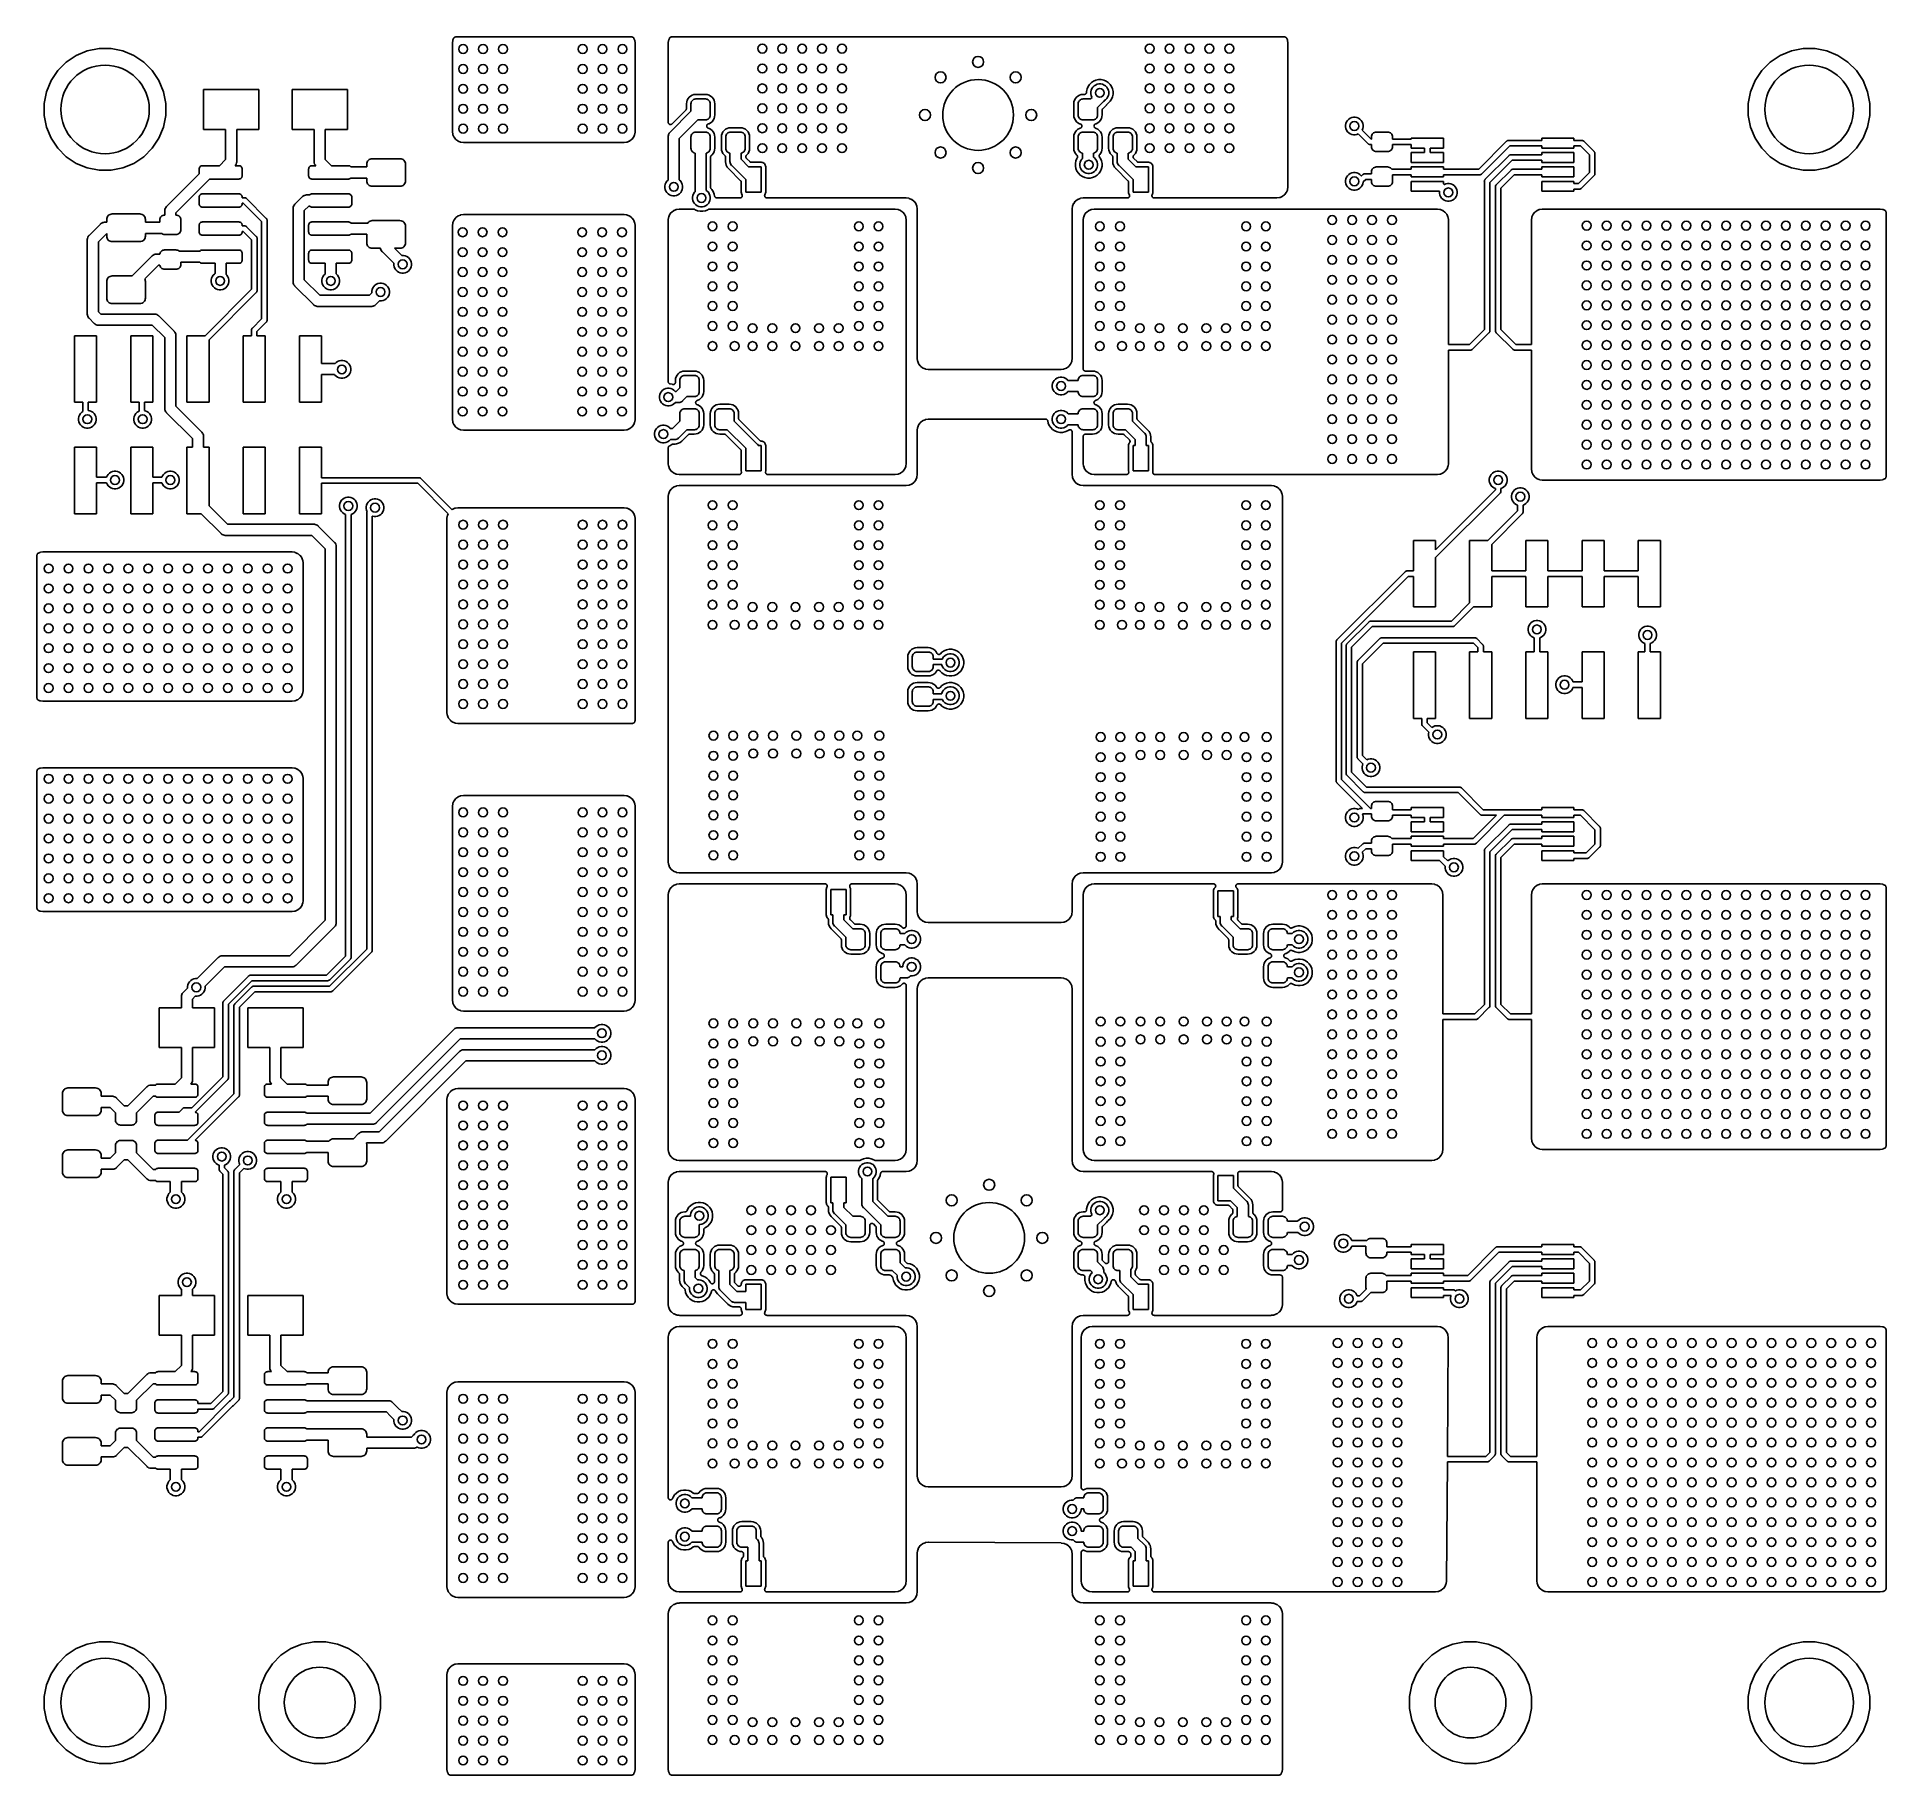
# Model space of a CAD drawing. Extents: x 57.2 to 140.8, y -181.8 to -103.2.
import ezdxf

# ---------------------------------------------------------------- set-up
doc = ezdxf.new("R2010")
doc.units = 0
doc.layers.add('BLACK', color=7, linetype='CONTINUOUS')

msp = doc.modelspace()

# ---------------------------------------------------------------- linework, layer by layer
at = {"layer": 'BLACK', "linetype": 'CONTINUOUS'}
for p, q in [((76, -103.505), (76.0007, -103.499)), ((76, -103.507), (76, -103.505)), ((76, -107.493), (76, -103.507)), ((76.0007, -103.499), (76.0009, -103.494)), ((76.0009, -103.494), (76.0153, -103.384)), ((76.0153, -103.384), (76.0155, -103.382)), ((76.0155, -103.382), (76.0161, -103.38)), ((76.0161, -103.38), (76.0164, -103.377)), ((76.0164, -103.377), (76.0185, -103.37)), ((76.0185, -103.37), (76.0202, -103.363)), ((76.0202, -103.363), (76.0213, -103.361)), ((76.0213, -103.361), (76.0221, -103.358)), ((76.0221, -103.358), (76.0518, -103.287)), ((76.0518, -103.287), (76.052, -103.286)), ((76.052, -103.286), (76.0523, -103.285)), ((76.052, -103.286), (76.052, -103.286)), ((76.052, -103.286), (76.052, -103.286)), ((76.0523, -103.285), (76.0568, -103.277)), ((76.0568, -103.277), (76.0613, -103.269)), ((76.0613, -103.269), (76.0615, -103.269)), ((76.0615, -103.269), (76.0617, -103.268)), ((76.0617, -103.268), (76.0678, -103.261)), ((76.0678, -103.261), (76.0737, -103.254)), ((76.0737, -103.254), (76.074, -103.254)), ((76.074, -103.254), (76.0743, -103.253)), ((76.0743, -103.253), (76.0816, -103.248)), ((76.0816, -103.248), (76.0888, -103.242)), ((76.0888, -103.242), (76.0892, -103.242)), ((76.0892, -103.242), (76.0896, -103.241)), ((76.0896, -103.241), (76.0978, -103.237)), ((76.0978, -103.237), (76.1061, -103.233)), ((76.1061, -103.233), (76.1065, -103.232)), ((76.1065, -103.232), (76.1069, -103.232)), ((76.1069, -103.232), (76.1157, -103.23)), ((76.1157, -103.23), (76.1247, -103.227)), ((76.1247, -103.227), (76.1252, -103.227)), ((76.1252, -103.227), (76.1256, -103.227)), ((76.1256, -103.227), (76.1348, -103.226)), ((76.1348, -103.226), (76.1442, -103.225)), ((76.1442, -103.225), (84.1058, -103.225)), ((84.1058, -103.225), (84.1063, -103.225)), ((84.1063, -103.225), (84.1064, -103.225)), ((84.1064, -103.225), (84.1064, -103.225)), ((84.1064, -103.225), (84.1072, -103.225)), ((84.1072, -103.225), (84.1164, -103.226)), ((84.1164, -103.226), (84.1258, -103.227)), ((84.1258, -103.227), (84.1262, -103.227)), ((84.1262, -103.227), (84.1266, -103.227)), ((84.1266, -103.227), (84.1356, -103.23)), ((84.1356, -103.23), (84.1444, -103.233)), ((84.1444, -103.233), (84.1448, -103.233)), ((84.1448, -103.233), (84.1452, -103.233)), ((84.1452, -103.233), (84.1534, -103.238)), ((84.1534, -103.238), (84.1616, -103.242)), ((84.1616, -103.242), (84.162, -103.242)), ((84.162, -103.242), (84.1623, -103.242)), ((84.1623, -103.242), (84.1694, -103.248)), ((84.1694, -103.248), (84.1767, -103.254)), ((84.1767, -103.254), (84.177, -103.255)), ((84.177, -103.255), (84.1773, -103.255)), ((84.1773, -103.255), (84.1831, -103.262)), ((84.1831, -103.262), (84.189, -103.27)), ((84.189, -103.27), (84.1892, -103.27)), ((84.1892, -103.27), (84.1895, -103.27)), ((84.1895, -103.27), (84.1938, -103.278)), ((84.1938, -103.278), (84.1982, -103.287)), ((84.1982, -103.287), (84.2279, -103.358)), ((84.2279, -103.358), (84.2284, -103.36)), ((84.2284, -103.36), (84.2292, -103.362)), ((84.2292, -103.362), (84.2303, -103.365)), ((84.2303, -103.365), (84.2319, -103.372)), ((84.2319, -103.372), (84.2339, -103.378)), ((84.2339, -103.378), (84.2341, -103.381)), ((84.2341, -103.381), (84.2347, -103.384)), ((84.2347, -103.384), (84.2491, -103.494)), ((84.2491, -103.494), (84.2493, -103.495)), ((84.2493, -103.495), (84.2494, -103.501)), ((84.2494, -103.501), (84.25, -103.507)), ((84.25, -103.507), (84.25, -107.493)), ((85.75, -103.505), (85.7507, -103.499)), ((85.75, -103.507), (85.75, -103.505)), ((85.75, -107.085), (85.75, -103.507)), ((85.7507, -103.499), (85.7509, -103.494)), ((85.7509, -103.494), (85.7653, -103.384)), ((85.7653, -103.384), (85.7655, -103.382)), ((85.7655, -103.382), (85.7661, -103.38)), ((85.7661, -103.38), (85.7664, -103.377)), ((85.7664, -103.377), (85.7685, -103.37)), ((85.7685, -103.37), (85.7702, -103.363)), ((85.7702, -103.363), (85.7713, -103.361)), ((85.7713, -103.361), (85.7721, -103.358)), ((85.7721, -103.358), (85.8018, -103.287)), ((85.8018, -103.287), (85.802, -103.286)), ((85.802, -103.286), (85.8023, -103.285)), ((85.802, -103.286), (85.802, -103.286)), ((85.802, -103.286), (85.802, -103.286)), ((85.8023, -103.285), (85.8068, -103.277)), ((85.8068, -103.277), (85.8113, -103.269)), ((85.8113, -103.269), (85.8115, -103.269)), ((85.8115, -103.269), (85.8117, -103.268)), ((85.8117, -103.268), (85.8178, -103.261)), ((85.8178, -103.261), (85.8237, -103.254)), ((85.8237, -103.254), (85.824, -103.254)), ((85.824, -103.254), (85.8243, -103.253)), ((85.8243, -103.253), (85.8316, -103.248)), ((85.8316, -103.248), (85.8388, -103.242)), ((85.8388, -103.242), (85.8392, -103.242)), ((85.8392, -103.242), (85.8396, -103.241)), ((85.8396, -103.241), (85.8478, -103.237)), ((85.8478, -103.237), (85.8561, -103.233)), ((85.8561, -103.233), (85.8565, -103.232)), ((85.8565, -103.232), (85.8569, -103.232)), ((85.8569, -103.232), (85.8657, -103.23)), ((85.8657, -103.23), (85.8747, -103.227)), ((85.8747, -103.227), (85.8752, -103.227)), ((85.8752, -103.227), (85.8756, -103.227)), ((85.8756, -103.227), (85.8848, -103.226)), ((85.8848, -103.226), (85.8942, -103.225)), ((85.8942, -103.225), (113.606, -103.225)), ((113.606, -103.225), (113.606, -103.225)), ((113.606, -103.225), (113.606, -103.225)), ((113.606, -103.225), (113.607, -103.225)), ((113.606, -103.225), (113.606, -103.225)), ((113.607, -103.225), (113.616, -103.226)), ((113.616, -103.226), (113.626, -103.227)), ((113.626, -103.227), (113.626, -103.227)), ((113.626, -103.227), (113.627, -103.227)), ((113.627, -103.227), (113.636, -103.23)), ((113.636, -103.23), (113.644, -103.233)), ((113.644, -103.233), (113.645, -103.233)), ((113.645, -103.233), (113.645, -103.233)), ((113.645, -103.233), (113.653, -103.238)), ((113.653, -103.238), (113.662, -103.242)), ((113.662, -103.242), (113.662, -103.242)), ((113.662, -103.242), (113.662, -103.242)), ((113.662, -103.242), (113.669, -103.248)), ((113.669, -103.248), (113.677, -103.254)), ((113.677, -103.254), (113.677, -103.255)), ((113.677, -103.255), (113.677, -103.255)), ((113.677, -103.255), (113.683, -103.262)), ((113.683, -103.262), (113.689, -103.27)), ((113.689, -103.27), (113.689, -103.27)), ((113.689, -103.27), (113.69, -103.27)), ((113.69, -103.27), (113.694, -103.278)), ((113.694, -103.278), (113.698, -103.287)), ((113.698, -103.287), (113.728, -103.358)), ((113.728, -103.358), (113.728, -103.36)), ((113.728, -103.36), (113.729, -103.362)), ((113.729, -103.362), (113.73, -103.365)), ((113.73, -103.365), (113.732, -103.372)), ((113.732, -103.372), (113.734, -103.378)), ((113.734, -103.378), (113.734, -103.381)), ((113.734, -103.381), (113.735, -103.384)), ((113.735, -103.384), (113.749, -103.494)), ((113.749, -103.494), (113.749, -103.495)), ((113.749, -103.495), (113.749, -103.501)), ((113.749, -103.501), (113.75, -103.507)), ((113.75, -103.507), (113.75, -109.993)), ((58.1639, -104.747), (58.547, -104.364)), ((58.547, -104.364), (58.9974, -104.063)), ((58.9974, -104.063), (59.4979, -103.856)), ((59.4979, -103.856), (60.0291, -103.75)), ((60.0291, -103.75), (60.5709, -103.75)), ((60.5709, -103.75), (61.1021, -103.856)), ((61.1021, -103.856), (61.6026, -104.063)), ((61.6026, -104.063), (62.053, -104.364)), ((62.053, -104.364), (62.4361, -104.747)), ((135.164, -104.747), (135.547, -104.364)), ((135.547, -104.364), (135.997, -104.063)), ((135.997, -104.063), (136.498, -103.856)), ((136.498, -103.856), (137.029, -103.75)), ((137.029, -103.75), (137.571, -103.75)), ((137.571, -103.75), (138.102, -103.856)), ((138.102, -103.856), (138.603, -104.063)), ((138.603, -104.063), (139.053, -104.364)), ((139.053, -104.364), (139.436, -104.747)), ((57.6557, -105.698), (57.863, -105.197)), ((57.863, -105.197), (58.1639, -104.747)), ((62.4361, -104.747), (62.737, -105.197)), ((62.737, -105.197), (62.9443, -105.698)), ((104.966, -105.218), (104.868, -105.284)), ((105.075, -105.173), (104.966, -105.218)), ((105.191, -105.15), (105.075, -105.173)), ((105.309, -105.15), (105.191, -105.15)), ((105.425, -105.173), (105.309, -105.15)), ((105.534, -105.218), (105.425, -105.173)), ((105.632, -105.284), (105.534, -105.218)), ((134.656, -105.698), (134.863, -105.197)), ((134.863, -105.197), (135.164, -104.747)), ((139.436, -104.747), (139.737, -105.197)), ((139.737, -105.197), (139.944, -105.698)), ((57.55, -106.229), (57.6557, -105.698)), ((62.9443, -105.698), (63.05, -106.229)), ((64.75, -107.4), (64.75, -105.6)), ((64.75, -105.6), (67.25, -105.6)), ((67.25, -105.6), (67.25, -107.4)), ((68.75, -107.4), (68.75, -105.6)), ((68.75, -105.6), (71.25, -105.6)), ((71.25, -105.6), (71.25, -107.4)), ((86.606, -106.083), (86.5821, -106.162)), ((86.6448, -106.011), (86.606, -106.083)), ((86.697, -105.947), (86.6448, -106.011)), ((86.7606, -105.895), (86.697, -105.947)), ((86.8331, -105.856), (86.7606, -105.895)), ((86.8119, -106.122), (86.8391, -106.089)), ((86.9119, -105.832), (86.8331, -105.856)), ((86.8391, -106.089), (86.8722, -106.062)), ((86.8722, -106.062), (86.91, -106.042)), ((86.91, -106.042), (86.9511, -106.029)), ((86.9987, -105.824), (86.9119, -105.832)), ((86.9511, -106.029), (86.9937, -106.025)), ((86.9937, -106.025), (87.4312, -106.025)), ((87.4263, -105.824), (86.9987, -105.824)), ((87.5131, -105.832), (87.4263, -105.824)), ((87.4312, -106.025), (87.4739, -106.029)), ((87.4739, -106.029), (87.515, -106.042)), ((87.5919, -105.856), (87.5131, -105.832)), ((87.515, -106.042), (87.5528, -106.062)), ((87.5528, -106.062), (87.5859, -106.089)), ((87.5859, -106.089), (87.6131, -106.122)), ((87.6644, -105.895), (87.5919, -105.856)), ((87.728, -105.947), (87.6644, -105.895)), ((87.7802, -106.011), (87.728, -105.947)), ((87.819, -106.083), (87.7802, -106.011)), ((87.8429, -106.162), (87.819, -106.083)), ((104.106, -106.083), (104.082, -106.162)), ((104.145, -106.011), (104.106, -106.083)), ((104.197, -105.947), (104.145, -106.011)), ((104.261, -105.895), (104.197, -105.947)), ((104.333, -105.856), (104.261, -105.895)), ((104.312, -106.122), (104.339, -106.089)), ((104.412, -105.832), (104.333, -105.856)), ((104.339, -106.089), (104.372, -106.062)), ((104.372, -106.062), (104.41, -106.042)), ((104.41, -106.042), (104.451, -106.029)), ((104.499, -105.824), (104.412, -105.832)), ((104.451, -106.029), (104.494, -106.025)), ((104.494, -106.025), (104.834, -106.025)), ((104.55, -105.824), (104.499, -105.824)), ((104.559, -105.823), (104.55, -105.824)), ((104.569, -105.822), (104.559, -105.823)), ((104.578, -105.819), (104.569, -105.822)), ((104.569, -105.822), (104.569, -105.822)), ((104.569, -105.822), (104.569, -105.822)), ((104.587, -105.816), (104.578, -105.819)), ((104.588, -105.816), (104.587, -105.816)), ((104.596, -105.812), (104.588, -105.816)), ((104.588, -105.816), (104.588, -105.816)), ((104.605, -105.807), (104.596, -105.812)), ((104.613, -105.801), (104.605, -105.807)), ((104.605, -105.807), (104.605, -105.807)), ((104.605, -105.807), (104.605, -105.807)), ((104.62, -105.795), (104.613, -105.801)), ((104.626, -105.787), (104.62, -105.795)), ((104.62, -105.795), (104.62, -105.795)), ((104.62, -105.795), (104.62, -105.795)), ((104.633, -105.78), (104.626, -105.787)), ((104.637, -105.771), (104.633, -105.779)), ((104.633, -105.779), (104.633, -105.78)), ((104.633, -105.78), (104.633, -105.78)), ((104.642, -105.763), (104.637, -105.771)), ((104.645, -105.753), (104.642, -105.762)), ((104.642, -105.762), (104.642, -105.763)), ((104.642, -105.763), (104.642, -105.763)), ((104.648, -105.744), (104.645, -105.753)), ((104.649, -105.734), (104.648, -105.744)), ((104.648, -105.744), (104.648, -105.744)), ((104.648, -105.744), (104.648, -105.744)), ((104.65, -105.725), (104.649, -105.734)), ((104.673, -105.575), (104.65, -105.691)), ((104.65, -105.691), (104.65, -105.724)), ((104.65, -105.724), (104.65, -105.724)), ((104.65, -105.724), (104.65, -105.724)), ((104.65, -105.724), (104.65, -105.724)), ((104.65, -105.724), (104.65, -105.725)), ((104.718, -105.466), (104.673, -105.575)), ((104.784, -105.368), (104.718, -105.466)), ((104.868, -105.284), (104.784, -105.368)), ((104.834, -106.025), (104.905, -105.954)), ((104.85, -105.711), (104.865, -105.633)), ((104.85, -105.789), (104.85, -105.711)), ((104.865, -105.867), (104.85, -105.789)), ((104.865, -105.633), (104.896, -105.561)), ((104.896, -105.939), (104.865, -105.867)), ((104.896, -105.561), (104.939, -105.495)), ((104.905, -105.954), (104.896, -105.939)), ((104.939, -105.495), (104.995, -105.439)), ((104.995, -105.439), (105.061, -105.396)), ((105.061, -105.396), (105.133, -105.365)), ((105.133, -105.365), (105.211, -105.35)), ((105.211, -105.35), (105.289, -105.35)), ((105.289, -105.35), (105.367, -105.365)), ((105.367, -105.365), (105.439, -105.396)), ((105.459, -106.102), (105.428, -106.14)), ((105.439, -105.396), (105.505, -105.439)), ((105.468, -106.086), (105.459, -106.102)), ((105.505, -106.061), (105.468, -106.086)), ((105.505, -105.439), (105.561, -105.495)), ((105.561, -106.005), (105.505, -106.061)), ((105.561, -105.495), (105.604, -105.561)), ((105.604, -105.939), (105.561, -106.005)), ((105.604, -105.561), (105.635, -105.633)), ((105.635, -105.867), (105.604, -105.939)), ((105.716, -105.368), (105.632, -105.284)), ((105.635, -105.633), (105.65, -105.711)), ((105.65, -105.789), (105.635, -105.867)), ((105.65, -105.711), (105.65, -105.789)), ((105.782, -105.466), (105.716, -105.368)), ((105.716, -106.132), (105.782, -106.034)), ((105.827, -105.575), (105.782, -105.466)), ((105.782, -106.034), (105.827, -105.925)), ((105.85, -105.691), (105.827, -105.575)), ((105.827, -105.925), (105.85, -105.809)), ((105.85, -105.809), (105.85, -105.691)), ((134.55, -106.229), (134.656, -105.698)), ((139.944, -105.698), (140.05, -106.229)), ((57.55, -106.771), (57.55, -106.229)), ((57.6557, -107.302), (57.55, -106.771)), ((63.05, -106.771), (62.9443, -107.302)), ((63.05, -106.229), (63.05, -106.771)), ((85.8319, -107.527), (86.775, -106.584)), ((86.5443, -106.532), (85.9207, -107.155)), ((86.5502, -106.525), (86.5443, -106.532)), ((86.5561, -106.518), (86.5502, -106.525)), ((86.5563, -106.517), (86.5561, -106.518)), ((86.5566, -106.517), (86.5563, -106.517)), ((86.561, -106.509), (86.5566, -106.517)), ((86.5655, -106.501), (86.561, -106.509)), ((86.5656, -106.5), (86.5655, -106.501)), ((86.5659, -106.5), (86.5656, -106.5)), ((86.5686, -106.491), (86.5659, -106.5)), ((86.5714, -106.482), (86.5686, -106.491)), ((86.5716, -106.481), (86.5714, -106.481)), ((86.5714, -106.481), (86.5714, -106.482)), ((86.5725, -106.472), (86.5716, -106.481)), ((86.5735, -106.463), (86.5725, -106.472)), ((86.5821, -106.162), (86.5735, -106.249)), ((86.5735, -106.249), (86.5735, -106.461)), ((86.5735, -106.461), (86.5735, -106.461)), ((86.5735, -106.461), (86.5735, -106.461)), ((86.5735, -106.461), (86.5735, -106.461)), ((86.5735, -106.461), (86.5735, -106.463)), ((86.775, -106.244), (86.7792, -106.201)), ((86.775, -106.584), (86.775, -106.244)), ((86.7792, -106.201), (86.7917, -106.16)), ((86.7917, -106.16), (86.8119, -106.122)), ((87.5528, -106.938), (87.515, -106.958)), ((87.5859, -106.911), (87.5528, -106.938)), ((87.6131, -106.878), (87.5859, -106.911)), ((87.6131, -106.122), (87.6333, -106.16)), ((87.6333, -106.84), (87.6131, -106.878)), ((87.6333, -106.16), (87.6458, -106.201)), ((87.6458, -106.799), (87.6333, -106.84)), ((87.6458, -106.201), (87.65, -106.244)), ((87.65, -106.756), (87.6458, -106.799)), ((87.65, -106.244), (87.65, -106.756)), ((87.7802, -106.989), (87.819, -106.917)), ((87.819, -106.917), (87.8429, -106.838)), ((87.8515, -106.249), (87.8429, -106.162)), ((87.8429, -106.838), (87.8515, -106.751)), ((87.8515, -106.751), (87.8515, -106.249)), ((104.082, -106.162), (104.074, -106.249)), ((104.074, -106.249), (104.074, -106.751)), ((104.074, -106.751), (104.082, -106.838)), ((104.082, -106.838), (104.106, -106.917)), ((104.106, -106.917), (104.145, -106.989)), ((104.275, -106.244), (104.279, -106.201)), ((104.275, -106.756), (104.275, -106.244)), ((104.279, -106.799), (104.275, -106.756)), ((104.279, -106.201), (104.292, -106.16)), ((104.292, -106.84), (104.279, -106.799)), ((104.292, -106.16), (104.312, -106.122)), ((104.312, -106.878), (104.292, -106.84)), ((104.339, -106.911), (104.312, -106.878)), ((104.372, -106.938), (104.339, -106.911)), ((104.41, -106.958), (104.372, -106.938)), ((105.053, -106.938), (105.015, -106.958)), ((105.086, -106.911), (105.053, -106.938)), ((105.113, -106.878), (105.086, -106.911)), ((105.133, -106.84), (105.113, -106.878)), ((105.146, -106.799), (105.133, -106.84)), ((105.15, -106.756), (105.146, -106.799)), ((105.418, -106.148), (105.15, -106.416)), ((105.15, -106.416), (105.15, -106.756)), ((105.28, -106.989), (105.319, -106.917)), ((105.319, -106.917), (105.343, -106.838)), ((105.343, -106.838), (105.351, -106.751)), ((105.351, -106.537), (105.352, -106.528)), ((105.351, -106.539), (105.351, -106.537)), ((105.351, -106.751), (105.351, -106.539)), ((105.351, -106.539), (105.351, -106.539)), ((105.351, -106.539), (105.351, -106.539)), ((105.351, -106.539), (105.351, -106.539)), ((105.352, -106.528), (105.353, -106.519)), ((105.353, -106.519), (105.354, -106.519)), ((105.354, -106.518), (105.356, -106.509)), ((105.354, -106.519), (105.354, -106.518)), ((105.356, -106.509), (105.359, -106.5)), ((105.359, -106.5), (105.36, -106.499)), ((105.359, -106.5), (105.359, -106.5)), ((105.36, -106.499), (105.364, -106.491)), ((105.364, -106.491), (105.368, -106.483)), ((105.368, -106.483), (105.369, -106.483)), ((105.369, -106.482), (105.375, -106.475)), ((105.369, -106.483), (105.369, -106.482)), ((105.375, -106.475), (105.381, -106.468)), ((105.381, -106.468), (105.549, -106.3)), ((105.428, -106.14), (105.418, -106.148)), ((105.549, -106.3), (105.55, -106.299)), ((105.55, -106.299), (105.553, -106.296)), ((105.553, -106.296), (105.556, -106.293)), ((105.556, -106.293), (105.57, -106.282)), ((105.57, -106.282), (105.604, -106.24)), ((105.604, -106.24), (105.605, -106.239)), ((105.605, -106.239), (105.608, -106.236)), ((105.608, -106.236), (105.611, -106.233)), ((105.611, -106.233), (105.615, -106.229)), ((105.615, -106.229), (105.619, -106.225)), ((105.619, -106.225), (105.623, -106.223)), ((105.623, -106.223), (105.626, -106.22)), ((105.626, -106.22), (105.632, -106.216)), ((105.632, -106.216), (105.716, -106.132)), ((116.439, -106.995), (116.495, -106.939)), ((116.495, -106.939), (116.561, -106.896)), ((116.561, -106.896), (116.633, -106.865)), ((116.633, -106.865), (116.711, -106.85)), ((116.711, -106.85), (116.789, -106.85)), ((116.789, -106.85), (116.867, -106.865)), ((116.867, -106.865), (116.939, -106.896)), ((116.939, -106.896), (117.005, -106.939)), ((117.005, -106.939), (117.061, -106.995)), ((134.55, -106.771), (134.55, -106.229)), ((134.656, -107.302), (134.55, -106.771)), ((140.05, -106.771), (139.944, -107.302)), ((140.05, -106.229), (140.05, -106.771)), ((57.863, -107.803), (57.6557, -107.302)), ((62.9443, -107.302), (62.737, -107.803)), ((65.75, -107.4), (64.75, -107.4)), ((65.75, -108.766), (65.75, -107.4)), ((67.25, -107.4), (66.25, -107.4)), ((66.25, -107.4), (66.25, -108.858)), ((69.75, -107.4), (68.75, -107.4)), ((69.75, -108.858), (69.75, -107.4)), ((71.25, -107.4), (70.25, -107.4)), ((70.25, -107.4), (70.25, -108.766)), ((76.0006, -107.499), (76, -107.493)), ((76.0007, -107.505), (76.0006, -107.499)), ((76.0009, -107.506), (76.0007, -107.505)), ((76.0153, -107.616), (76.0009, -107.506)), ((76.0159, -107.619), (76.0153, -107.616)), ((76.0161, -107.622), (76.0159, -107.619)), ((76.0181, -107.628), (76.0161, -107.622)), ((76.0197, -107.635), (76.0181, -107.628)), ((76.0208, -107.638), (76.0197, -107.635)), ((76.0216, -107.64), (76.0208, -107.638)), ((76.0221, -107.642), (76.0216, -107.64)), ((76.0619, -107.738), (76.0221, -107.642)), ((76.0632, -107.74), (76.0619, -107.738)), ((76.0641, -107.743), (76.0632, -107.74)), ((76.0678, -107.749), (76.0641, -107.743)), ((76.0711, -107.755), (76.0678, -107.749)), ((76.0728, -107.757), (76.0711, -107.755)), ((76.0742, -107.759), (76.0728, -107.757)), ((76.075, -107.76), (76.0742, -107.759)), ((76.1384, -107.843), (76.075, -107.76)), ((84.175, -107.76), (84.1116, -107.843)), ((84.1764, -107.758), (84.175, -107.76)), ((84.1781, -107.756), (84.1764, -107.758)), ((84.1815, -107.75), (84.1781, -107.756)), ((84.1853, -107.744), (84.1815, -107.75)), ((84.1862, -107.741), (84.1853, -107.744)), ((84.1875, -107.739), (84.1862, -107.741)), ((84.1881, -107.738), (84.1875, -107.739)), ((84.2279, -107.642), (84.1881, -107.738)), ((84.2287, -107.639), (84.2279, -107.642)), ((84.2298, -107.637), (84.2287, -107.639)), ((84.2315, -107.63), (84.2298, -107.637)), ((84.2336, -107.623), (84.2315, -107.63)), ((84.2339, -107.62), (84.2336, -107.623)), ((84.2345, -107.618), (84.2339, -107.62)), ((84.2347, -107.616), (84.2345, -107.618)), ((84.2491, -107.506), (84.2347, -107.616)), ((84.2493, -107.501), (84.2491, -107.506)), ((84.25, -107.495), (84.2493, -107.501)), ((84.25, -107.493), (84.25, -107.495)), ((85.7488, -107.712), (85.7536, -107.663)), ((85.75, -107.725), (85.7488, -107.712)), ((85.7509, -107.094), (85.75, -107.085)), ((85.75, -109.422), (85.75, -107.725)), ((85.7518, -107.104), (85.7509, -107.094)), ((85.7519, -107.104), (85.7518, -107.104)), ((85.7547, -107.113), (85.7519, -107.104)), ((85.7519, -107.104), (85.7519, -107.104)), ((85.7536, -107.663), (85.7679, -107.616)), ((85.7574, -107.122), (85.7547, -107.113)), ((85.7575, -107.123), (85.7574, -107.122)), ((85.762, -107.131), (85.7575, -107.123)), ((85.7575, -107.123), (85.7575, -107.123)), ((85.7665, -107.14), (85.762, -107.131)), ((85.7666, -107.14), (85.7665, -107.14)), ((85.7667, -107.14), (85.7666, -107.14)), ((85.7726, -107.147), (85.7667, -107.14)), ((85.7679, -107.616), (85.7712, -107.61)), ((85.7712, -107.61), (85.7911, -107.573)), ((85.7788, -107.155), (85.7726, -107.147)), ((85.7789, -107.155), (85.7788, -107.155)), ((85.779, -107.155), (85.7789, -107.155)), ((85.7863, -107.161), (85.779, -107.155)), ((85.7938, -107.167), (85.7863, -107.161)), ((85.7911, -107.573), (85.8224, -107.535)), ((85.7939, -107.167), (85.7938, -107.167)), ((85.7941, -107.168), (85.7939, -107.167)), ((85.8025, -107.172), (85.7941, -107.168)), ((85.8109, -107.177), (85.8025, -107.172)), ((85.8111, -107.177), (85.8109, -107.177)), ((85.8112, -107.177), (85.8111, -107.177)), ((85.8206, -107.18), (85.8112, -107.177)), ((85.8296, -107.183), (85.8206, -107.18)), ((85.8224, -107.535), (85.8319, -107.527)), ((85.8297, -107.183), (85.8296, -107.183)), ((85.8299, -107.183), (85.8297, -107.183)), ((85.8397, -107.184), (85.8299, -107.183)), ((85.849, -107.185), (85.8397, -107.184)), ((85.8491, -107.185), (85.849, -107.185)), ((85.8493, -107.185), (85.8491, -107.185)), ((85.8591, -107.184), (85.8493, -107.185)), ((85.8684, -107.183), (85.8591, -107.184)), ((85.8686, -107.183), (85.8684, -107.183)), ((85.8687, -107.183), (85.8686, -107.183)), ((85.8779, -107.18), (85.8687, -107.183)), ((85.8871, -107.178), (85.8779, -107.18)), ((85.8873, -107.177), (85.8871, -107.178)), ((85.8875, -107.177), (85.8873, -107.177)), ((85.8959, -107.173), (85.8875, -107.177)), ((85.9045, -107.169), (85.8959, -107.173)), ((85.9046, -107.168), (85.9045, -107.169)), ((85.9048, -107.168), (85.9046, -107.168)), ((85.9121, -107.162), (85.9048, -107.168)), ((85.9197, -107.156), (85.9121, -107.162)), ((85.92, -107.156), (85.9197, -107.156)), ((85.9207, -107.155), (85.92, -107.156)), ((85.92, -107.156), (85.92, -107.156)), ((85.92, -107.156), (85.92, -107.156)), ((87.0911, -106.975), (86.25, -107.816)), ((86.775, -107.744), (86.7792, -107.701)), ((86.775, -108.256), (86.775, -107.744)), ((86.7792, -107.701), (86.7917, -107.66)), ((86.7917, -107.66), (86.8119, -107.622)), ((86.8119, -107.622), (86.8391, -107.589)), ((86.8391, -107.589), (86.8722, -107.562)), ((86.8722, -107.562), (86.91, -107.542)), ((86.91, -107.542), (86.9511, -107.529)), ((86.9511, -107.529), (86.9937, -107.525)), ((86.9937, -107.525), (87.4312, -107.525)), ((87.4312, -106.975), (87.0911, -106.975)), ((87.4739, -106.971), (87.4312, -106.975)), ((87.4312, -107.525), (87.4739, -107.529)), ((87.515, -106.958), (87.4739, -106.971)), ((87.4739, -107.529), (87.515, -107.542)), ((87.4874, -107.259), (87.4875, -107.249)), ((87.4893, -107.269), (87.4874, -107.259)), ((87.4874, -107.259), (87.4874, -107.259)), ((87.4874, -107.259), (87.4874, -107.259)), ((87.4875, -107.239), (87.4895, -107.23)), ((87.4875, -107.24), (87.4875, -107.239)), ((87.4875, -107.249), (87.4875, -107.24)), ((87.4875, -107.24), (87.4875, -107.24)), ((87.491, -107.278), (87.4893, -107.269)), ((87.4895, -107.23), (87.4914, -107.221)), ((87.4911, -107.278), (87.491, -107.278)), ((87.4948, -107.287), (87.4911, -107.278)), ((87.4911, -107.278), (87.4911, -107.278)), ((87.4914, -107.221), (87.4915, -107.22)), ((87.4915, -107.22), (87.4953, -107.211)), ((87.4915, -107.22), (87.4915, -107.22)), ((87.4983, -107.296), (87.4948, -107.287)), ((87.4953, -107.211), (87.499, -107.203)), ((87.4984, -107.296), (87.4983, -107.296)), ((87.5036, -107.304), (87.4984, -107.296)), ((87.4984, -107.296), (87.4984, -107.296)), ((87.499, -107.203), (87.499, -107.202)), ((87.499, -107.202), (87.4991, -107.202)), ((87.4991, -107.202), (87.5046, -107.194)), ((87.509, -107.313), (87.5036, -107.304)), ((87.5046, -107.194), (87.5098, -107.186)), ((87.5091, -107.313), (87.509, -107.313)), ((87.5155, -107.319), (87.5091, -107.313)), ((87.5091, -107.313), (87.5091, -107.313)), ((87.5098, -107.186), (87.5099, -107.186)), ((87.5099, -107.186), (87.51, -107.186)), ((87.51, -107.186), (87.5169, -107.179)), ((87.515, -107.542), (87.5528, -107.562)), ((87.5226, -107.327), (87.5155, -107.319)), ((87.5169, -107.179), (87.5237, -107.173)), ((87.5227, -107.327), (87.5226, -107.327)), ((87.5228, -107.327), (87.5227, -107.327)), ((87.5304, -107.332), (87.5228, -107.327)), ((87.5237, -107.173), (87.5238, -107.173)), ((87.5238, -107.173), (87.5239, -107.172)), ((87.5239, -107.172), (87.5318, -107.167)), ((87.5387, -107.338), (87.5304, -107.332)), ((87.5318, -107.167), (87.5399, -107.162)), ((87.5388, -107.338), (87.5387, -107.338)), ((87.5389, -107.338), (87.5388, -107.338)), ((87.5477, -107.341), (87.5389, -107.338)), ((87.5399, -107.162), (87.54, -107.162)), ((87.54, -107.162), (87.5402, -107.162)), ((87.5402, -107.162), (87.549, -107.158)), ((87.5566, -107.345), (87.5477, -107.341)), ((87.549, -107.158), (87.558, -107.154)), ((87.5528, -107.562), (87.5859, -107.589)), ((87.5569, -107.345), (87.5566, -107.345)), ((87.558, -107.346), (87.5569, -107.345)), ((87.5569, -107.345), (87.5569, -107.345)), ((87.5569, -107.345), (87.5569, -107.345)), ((87.558, -107.154), (87.5582, -107.154)), ((87.5919, -107.356), (87.558, -107.346)), ((87.5582, -107.154), (87.5919, -107.144)), ((87.5582, -107.154), (87.5582, -107.154)), ((87.5582, -107.154), (87.5582, -107.154)), ((87.5859, -107.589), (87.6131, -107.622)), ((87.5919, -107.144), (87.6644, -107.105)), ((87.6644, -107.395), (87.5919, -107.356)), ((87.6131, -107.622), (87.6333, -107.66)), ((87.6333, -107.66), (87.6458, -107.701)), ((87.6458, -107.701), (87.65, -107.744)), ((87.65, -107.744), (87.65, -108.256)), ((87.6644, -107.105), (87.728, -107.053)), ((87.728, -107.447), (87.6644, -107.395)), ((87.728, -107.053), (87.7802, -106.989)), ((87.7802, -107.511), (87.728, -107.447)), ((87.819, -107.583), (87.7802, -107.511)), ((87.8429, -107.662), (87.819, -107.583)), ((87.8515, -107.749), (87.8429, -107.662)), ((87.8515, -108.251), (87.8515, -107.749)), ((88.1571, -107.662), (88.1485, -107.749)), ((88.1485, -107.749), (88.1485, -108.251)), ((88.181, -107.583), (88.1571, -107.662)), ((88.2198, -107.511), (88.181, -107.583)), ((88.272, -107.447), (88.2198, -107.511)), ((88.3356, -107.395), (88.272, -107.447)), ((88.4081, -107.356), (88.3356, -107.395)), ((88.35, -107.744), (88.3542, -107.701)), ((88.35, -108.256), (88.35, -107.744)), ((88.3542, -107.701), (88.3667, -107.66)), ((88.3667, -107.66), (88.3869, -107.622)), ((88.3869, -107.622), (88.4141, -107.589)), ((88.4869, -107.332), (88.4081, -107.356)), ((88.4141, -107.589), (88.4472, -107.562)), ((88.4472, -107.562), (88.485, -107.542)), ((88.485, -107.542), (88.5261, -107.529)), ((88.5737, -107.324), (88.4869, -107.332)), ((88.5261, -107.529), (88.5687, -107.525)), ((88.5687, -107.525), (89.0062, -107.525)), ((89.0013, -107.324), (88.5737, -107.324)), ((89.0881, -107.332), (89.0013, -107.324)), ((89.0062, -107.525), (89.0489, -107.529)), ((89.0489, -107.529), (89.09, -107.542)), ((89.1669, -107.356), (89.0881, -107.332)), ((89.09, -107.542), (89.1278, -107.562)), ((89.1278, -107.562), (89.1609, -107.589)), ((89.1609, -107.589), (89.1881, -107.622)), ((89.2394, -107.395), (89.1669, -107.356)), ((89.1881, -107.622), (89.2083, -107.66)), ((89.2083, -107.66), (89.2208, -107.701)), ((89.2208, -107.701), (89.225, -107.744)), ((89.225, -107.744), (89.225, -108.256)), ((89.303, -107.447), (89.2394, -107.395)), ((89.3552, -107.511), (89.303, -107.447)), ((89.394, -107.583), (89.3552, -107.511)), ((89.4179, -107.662), (89.394, -107.583)), ((89.4265, -107.749), (89.4179, -107.662)), ((89.4265, -108.251), (89.4265, -107.749)), ((104.082, -107.662), (104.074, -107.749)), ((104.074, -107.749), (104.074, -108.251)), ((104.106, -107.583), (104.082, -107.662)), ((104.145, -107.511), (104.106, -107.583)), ((104.145, -106.989), (104.197, -107.053)), ((104.197, -107.447), (104.145, -107.511)), ((104.197, -107.053), (104.261, -107.105)), ((104.261, -107.395), (104.197, -107.447)), ((104.261, -107.105), (104.333, -107.144)), ((104.333, -107.356), (104.261, -107.395)), ((104.275, -107.744), (104.279, -107.701)), ((104.275, -108.256), (104.275, -107.744)), ((104.279, -107.701), (104.292, -107.66)), ((104.292, -107.66), (104.312, -107.622)), ((104.312, -107.622), (104.339, -107.589)), ((104.333, -107.144), (104.367, -107.154)), ((104.367, -107.346), (104.333, -107.356)), ((104.339, -107.589), (104.372, -107.562)), ((104.367, -107.154), (104.368, -107.155)), ((104.376, -107.342), (104.367, -107.346)), ((104.368, -107.155), (104.368, -107.155)), ((104.368, -107.155), (104.368, -107.155)), ((104.368, -107.155), (104.368, -107.155)), ((104.368, -107.155), (104.377, -107.159)), ((104.372, -107.562), (104.41, -107.542)), ((104.385, -107.338), (104.376, -107.342)), ((104.377, -107.159), (104.386, -107.162)), ((104.393, -107.333), (104.385, -107.338)), ((104.385, -107.338), (104.385, -107.338)), ((104.385, -107.338), (104.385, -107.338)), ((104.386, -107.162), (104.386, -107.162)), ((104.386, -107.162), (104.386, -107.162)), ((104.386, -107.162), (104.395, -107.168)), ((104.401, -107.328), (104.393, -107.333)), ((104.395, -107.168), (104.402, -107.173)), ((104.408, -107.321), (104.401, -107.327)), ((104.401, -107.327), (104.401, -107.327)), ((104.401, -107.327), (104.401, -107.328)), ((104.402, -107.173), (104.402, -107.173)), ((104.402, -107.173), (104.402, -107.173)), ((104.402, -107.173), (104.409, -107.181)), ((104.415, -107.314), (104.408, -107.321)), ((104.409, -107.181), (104.416, -107.187)), ((104.451, -106.971), (104.41, -106.958)), ((104.41, -107.542), (104.451, -107.529)), ((104.42, -107.306), (104.415, -107.314)), ((104.415, -107.314), (104.415, -107.314)), ((104.415, -107.314), (104.415, -107.314)), ((104.416, -107.187), (104.416, -107.187)), ((104.416, -107.187), (104.416, -107.187)), ((104.416, -107.187), (104.421, -107.195)), ((104.426, -107.298), (104.42, -107.306)), ((104.421, -107.195), (104.427, -107.204)), ((104.43, -107.289), (104.426, -107.297)), ((104.426, -107.297), (104.426, -107.298)), ((104.426, -107.298), (104.426, -107.298)), ((104.427, -107.204), (104.427, -107.204)), ((104.427, -107.204), (104.427, -107.204)), ((104.427, -107.204), (104.43, -107.212)), ((104.43, -107.212), (104.434, -107.222)), ((104.434, -107.28), (104.43, -107.289)), ((104.434, -107.222), (104.434, -107.222)), ((104.434, -107.222), (104.434, -107.222)), ((104.434, -107.222), (104.436, -107.231)), ((104.435, -107.27), (104.434, -107.279)), ((104.434, -107.279), (104.434, -107.28)), ((104.434, -107.28), (104.434, -107.28)), ((104.437, -107.261), (104.435, -107.27)), ((104.436, -107.231), (104.438, -107.241)), ((104.438, -107.251), (104.437, -107.26)), ((104.437, -107.26), (104.437, -107.26)), ((104.437, -107.26), (104.437, -107.261)), ((104.438, -107.241), (104.438, -107.241)), ((104.438, -107.241), (104.438, -107.241)), ((104.438, -107.241), (104.438, -107.251)), ((104.494, -106.975), (104.451, -106.971)), ((104.451, -107.529), (104.494, -107.525)), ((104.931, -106.975), (104.494, -106.975)), ((104.494, -107.525), (104.931, -107.525)), ((104.974, -106.971), (104.931, -106.975)), ((104.931, -107.525), (104.974, -107.529)), ((105.015, -106.958), (104.974, -106.971)), ((104.974, -107.529), (105.015, -107.542)), ((104.987, -107.249), (104.988, -107.24)), ((104.987, -107.259), (104.987, -107.249)), ((104.989, -107.269), (104.987, -107.259)), ((104.987, -107.259), (104.987, -107.259)), ((104.987, -107.259), (104.987, -107.259)), ((104.988, -107.239), (104.99, -107.23)), ((104.988, -107.24), (104.988, -107.239)), ((104.988, -107.24), (104.988, -107.24)), ((104.991, -107.278), (104.989, -107.269)), ((104.99, -107.23), (104.991, -107.221)), ((104.991, -107.22), (104.995, -107.211)), ((104.991, -107.221), (104.991, -107.22)), ((104.991, -107.22), (104.991, -107.22)), ((104.995, -107.287), (104.991, -107.278)), ((104.991, -107.278), (104.991, -107.278)), ((104.991, -107.278), (104.991, -107.278)), ((104.995, -107.211), (104.999, -107.203)), ((104.998, -107.296), (104.995, -107.287)), ((105.004, -107.304), (104.998, -107.296)), ((104.998, -107.296), (104.998, -107.296)), ((104.998, -107.296), (104.998, -107.296)), ((104.999, -107.202), (105.005, -107.194)), ((104.999, -107.203), (104.999, -107.202)), ((104.999, -107.202), (104.999, -107.202)), ((105.009, -107.313), (105.004, -107.304)), ((105.005, -107.194), (105.01, -107.186)), ((105.016, -107.319), (105.009, -107.313)), ((105.009, -107.313), (105.009, -107.313)), ((105.009, -107.313), (105.009, -107.313)), ((105.01, -107.186), (105.017, -107.179)), ((105.01, -107.186), (105.01, -107.186)), ((105.01, -107.186), (105.01, -107.186)), ((105.015, -107.542), (105.053, -107.562)), ((105.023, -107.327), (105.016, -107.319)), ((105.017, -107.179), (105.024, -107.173)), ((105.03, -107.332), (105.023, -107.327)), ((105.023, -107.327), (105.023, -107.327)), ((105.023, -107.327), (105.023, -107.327)), ((105.024, -107.172), (105.032, -107.167)), ((105.024, -107.173), (105.024, -107.172)), ((105.024, -107.173), (105.024, -107.173)), ((105.039, -107.338), (105.03, -107.332)), ((105.032, -107.167), (105.04, -107.162)), ((105.048, -107.341), (105.039, -107.338)), ((105.039, -107.338), (105.039, -107.338)), ((105.039, -107.338), (105.039, -107.338)), ((105.04, -107.162), (105.049, -107.158)), ((105.04, -107.162), (105.04, -107.162)), ((105.04, -107.162), (105.04, -107.162)), ((105.057, -107.345), (105.048, -107.341)), ((105.049, -107.158), (105.058, -107.154)), ((105.053, -107.562), (105.086, -107.589)), ((105.058, -107.346), (105.057, -107.345)), ((105.057, -107.345), (105.057, -107.345)), ((105.057, -107.345), (105.057, -107.345)), ((105.057, -107.345), (105.057, -107.345)), ((105.058, -107.154), (105.092, -107.144)), ((105.058, -107.154), (105.058, -107.154)), ((105.058, -107.154), (105.058, -107.154)), ((105.058, -107.154), (105.058, -107.154)), ((105.092, -107.356), (105.058, -107.346)), ((105.086, -107.589), (105.113, -107.622)), ((105.092, -107.144), (105.164, -107.105)), ((105.164, -107.395), (105.092, -107.356)), ((105.113, -107.622), (105.133, -107.66)), ((105.133, -107.66), (105.146, -107.701)), ((105.146, -107.701), (105.15, -107.744)), ((105.15, -107.744), (105.15, -108.256)), ((105.164, -107.105), (105.228, -107.053)), ((105.228, -107.447), (105.164, -107.395)), ((105.228, -107.053), (105.28, -106.989)), ((105.28, -107.511), (105.228, -107.447)), ((105.319, -107.583), (105.28, -107.511)), ((105.343, -107.662), (105.319, -107.583)), ((105.351, -107.749), (105.343, -107.662)), ((105.351, -108.251), (105.351, -107.749)), ((105.657, -107.662), (105.649, -107.749)), ((105.649, -107.749), (105.649, -108.251)), ((105.681, -107.583), (105.657, -107.662)), ((105.72, -107.511), (105.681, -107.583)), ((105.772, -107.447), (105.72, -107.511)), ((105.836, -107.395), (105.772, -107.447)), ((105.908, -107.356), (105.836, -107.395)), ((105.85, -107.744), (105.854, -107.701)), ((105.85, -108.256), (105.85, -107.744)), ((105.854, -107.701), (105.867, -107.66)), ((105.867, -107.66), (105.887, -107.622)), ((105.887, -107.622), (105.914, -107.589)), ((105.987, -107.332), (105.908, -107.356)), ((105.914, -107.589), (105.947, -107.562)), ((105.947, -107.562), (105.985, -107.542)), ((105.985, -107.542), (106.026, -107.529)), ((106.074, -107.324), (105.987, -107.332)), ((106.026, -107.529), (106.069, -107.525)), ((106.069, -107.525), (106.506, -107.525)), ((106.501, -107.324), (106.074, -107.324)), ((106.588, -107.332), (106.501, -107.324)), ((106.506, -107.525), (106.549, -107.529)), ((106.549, -107.529), (106.59, -107.542)), ((106.667, -107.356), (106.588, -107.332)), ((106.59, -107.542), (106.628, -107.562)), ((106.628, -107.562), (106.661, -107.589)), ((106.661, -107.589), (106.688, -107.622)), ((106.739, -107.395), (106.667, -107.356)), ((106.688, -107.622), (106.708, -107.66)), ((106.708, -107.66), (106.721, -107.701)), ((106.721, -107.701), (106.725, -107.744)), ((106.725, -107.744), (106.725, -108.256)), ((106.803, -107.447), (106.739, -107.395)), ((106.855, -107.511), (106.803, -107.447)), ((106.894, -107.583), (106.855, -107.511)), ((106.918, -107.662), (106.894, -107.583)), ((106.926, -107.749), (106.918, -107.662)), ((106.926, -108.251), (106.926, -107.749)), ((116.35, -107.211), (116.365, -107.133)), ((116.35, -107.289), (116.35, -107.211)), ((116.365, -107.367), (116.35, -107.289)), ((116.365, -107.133), (116.396, -107.061)), ((116.396, -107.439), (116.365, -107.367)), ((116.396, -107.061), (116.439, -106.995)), ((116.439, -107.505), (116.396, -107.439)), ((116.495, -107.561), (116.439, -107.505)), ((116.561, -107.604), (116.495, -107.561)), ((116.633, -107.635), (116.561, -107.604)), ((116.711, -107.65), (116.633, -107.635)), ((116.789, -107.65), (116.711, -107.65)), ((116.867, -107.635), (116.789, -107.65)), ((116.931, -107.608), (116.867, -107.635)), ((117.37, -108.047), (116.931, -107.608)), ((117.061, -106.995), (117.104, -107.061)), ((117.104, -107.061), (117.135, -107.133)), ((117.135, -107.367), (117.108, -107.431)), ((117.108, -107.431), (117.514, -107.837)), ((117.135, -107.133), (117.15, -107.211)), ((117.15, -107.289), (117.135, -107.367)), ((117.15, -107.211), (117.15, -107.289)), ((117.525, -107.744), (117.529, -107.701)), ((117.525, -107.837), (117.525, -107.744)), ((117.529, -107.701), (117.542, -107.66)), ((117.542, -107.66), (117.562, -107.622)), ((117.562, -107.622), (117.589, -107.589)), ((117.589, -107.589), (117.622, -107.562)), ((117.622, -107.562), (117.66, -107.542)), ((117.66, -107.542), (117.701, -107.529)), ((117.701, -107.529), (117.744, -107.525)), ((117.744, -107.525), (118.256, -107.525)), ((118.256, -107.525), (118.299, -107.529)), ((118.299, -107.529), (118.34, -107.542)), ((118.34, -107.542), (118.378, -107.562)), ((118.378, -107.562), (118.411, -107.589)), ((118.411, -107.589), (118.438, -107.622)), ((118.438, -107.622), (118.458, -107.66)), ((118.458, -107.66), (118.471, -107.701)), ((118.471, -107.701), (118.475, -107.744)), ((118.475, -107.744), (118.475, -107.837)), ((134.863, -107.803), (134.656, -107.302)), ((139.944, -107.302), (139.737, -107.803)), ((58.1639, -108.253), (57.863, -107.803)), ((58.547, -108.636), (58.1639, -108.253)), ((62.4361, -108.253), (62.053, -108.636)), ((62.737, -107.803), (62.4361, -108.253)), ((76.1402, -107.845), (76.1384, -107.843)), ((76.1417, -107.847), (76.1402, -107.845)), ((76.1469, -107.852), (76.1417, -107.847)), ((76.1518, -107.857), (76.1469, -107.852)), ((76.1539, -107.859), (76.1518, -107.857)), ((76.1558, -107.861), (76.1539, -107.859)), ((76.1569, -107.862), (76.1558, -107.861)), ((76.2396, -107.925), (76.1569, -107.862)), ((76.2418, -107.926), (76.2396, -107.925)), ((76.2438, -107.928), (76.2418, -107.926)), ((76.25, -107.932), (76.2438, -107.928)), ((76.2561, -107.935), (76.25, -107.932)), ((76.2586, -107.936), (76.2561, -107.935)), ((76.2609, -107.938), (76.2586, -107.936)), ((76.2622, -107.938), (76.2609, -107.938)), ((76.3584, -107.978), (76.2622, -107.938)), ((76.3609, -107.979), (76.3584, -107.978)), ((76.3633, -107.98), (76.3609, -107.979)), ((76.3702, -107.982), (76.3633, -107.98)), ((76.3771, -107.984), (76.3702, -107.982)), ((76.3797, -107.984), (76.3771, -107.984)), ((76.3823, -107.984), (76.3797, -107.984)), ((76.3836, -107.985), (76.3823, -107.984)), ((76.4935, -107.999), (76.3836, -107.985)), ((76.4994, -107.999), (76.4935, -107.999)), ((76.5052, -108), (76.4994, -107.999)), ((76.5066, -108), (76.5052, -108)), ((83.7434, -108), (76.5066, -108)), ((83.7493, -107.999), (83.7434, -108)), ((83.7551, -107.999), (83.7493, -107.999)), ((83.7565, -107.999), (83.7551, -107.999)), ((83.8664, -107.985), (83.7565, -107.999)), ((83.8689, -107.984), (83.8664, -107.985)), ((83.8715, -107.984), (83.8689, -107.984)), ((83.8784, -107.982), (83.8715, -107.984)), ((83.8854, -107.98), (83.8784, -107.982)), ((83.8878, -107.979), (83.8854, -107.98)), ((83.8903, -107.978), (83.8878, -107.979)), ((83.8916, -107.978), (83.8903, -107.978)), ((83.9878, -107.938), (83.8916, -107.978)), ((83.9901, -107.937), (83.9878, -107.938)), ((83.9926, -107.936), (83.9901, -107.937)), ((83.9987, -107.932), (83.9926, -107.936)), ((84.0051, -107.929), (83.9987, -107.932)), ((84.0071, -107.927), (84.0051, -107.929)), ((84.0093, -107.926), (84.0071, -107.927)), ((84.0104, -107.925), (84.0093, -107.926)), ((84.0931, -107.862), (84.0104, -107.925)), ((84.095, -107.86), (84.0931, -107.862)), ((84.0972, -107.858), (84.095, -107.86)), ((84.1021, -107.853), (84.0972, -107.858)), ((84.1074, -107.848), (84.1021, -107.853)), ((84.1089, -107.846), (84.1074, -107.848)), ((84.1107, -107.844), (84.1089, -107.846)), ((84.1116, -107.843), (84.1107, -107.844)), ((86.25, -107.816), (86.25, -109.686)), ((86.7792, -108.299), (86.775, -108.256)), ((86.7917, -108.34), (86.7792, -108.299)), ((86.8119, -108.378), (86.7917, -108.34)), ((86.8391, -108.411), (86.8119, -108.378)), ((86.8722, -108.438), (86.8391, -108.411)), ((86.91, -108.458), (86.8722, -108.438)), ((86.9511, -108.471), (86.91, -108.458)), ((86.9625, -108.472), (86.9511, -108.471)), ((86.9625, -110.222), (86.9625, -108.472)), ((87.4739, -108.471), (87.4625, -108.472)), ((87.4625, -108.472), (87.4625, -110.161)), ((87.515, -108.458), (87.4739, -108.471)), ((87.5528, -108.438), (87.515, -108.458)), ((87.5859, -108.411), (87.5528, -108.438)), ((87.6131, -108.378), (87.5859, -108.411)), ((87.6333, -108.34), (87.6131, -108.378)), ((87.6458, -108.299), (87.6333, -108.34)), ((87.65, -108.256), (87.6458, -108.299)), ((87.669, -108.62), (87.6706, -108.615)), ((87.6706, -108.615), (87.6727, -108.611)), ((87.6727, -108.611), (87.6744, -108.607)), ((87.6744, -108.607), (87.6774, -108.602)), ((87.6774, -108.602), (87.68, -108.598)), ((87.68, -108.598), (87.6828, -108.594)), ((87.6828, -108.594), (87.6853, -108.591)), ((87.6853, -108.591), (87.6891, -108.587)), ((87.6891, -108.587), (87.6925, -108.583)), ((87.6925, -108.583), (87.696, -108.58)), ((87.696, -108.58), (87.6991, -108.577)), ((87.6991, -108.577), (87.728, -108.553)), ((87.728, -108.553), (87.7802, -108.489)), ((87.7802, -108.489), (87.819, -108.417)), ((87.819, -108.417), (87.8429, -108.338)), ((87.8429, -108.338), (87.8515, -108.251)), ((88.1485, -108.251), (88.1571, -108.338)), ((88.1571, -108.338), (88.181, -108.417)), ((88.181, -108.417), (88.2198, -108.489)), ((88.2198, -108.489), (88.272, -108.553)), ((88.272, -108.553), (88.3009, -108.577)), ((88.3009, -108.577), (88.302, -108.578)), ((88.302, -108.578), (88.3051, -108.581)), ((88.3051, -108.581), (88.3085, -108.584)), ((88.3085, -108.584), (88.3119, -108.588)), ((88.3119, -108.588), (88.3156, -108.592)), ((88.3156, -108.592), (88.318, -108.595)), ((88.318, -108.595), (88.3208, -108.599)), ((88.3208, -108.599), (88.3233, -108.604)), ((88.3233, -108.604), (88.3263, -108.608)), ((88.3263, -108.608), (88.3279, -108.612)), ((88.3279, -108.612), (88.33, -108.616)), ((88.3542, -108.299), (88.35, -108.256)), ((88.3667, -108.34), (88.3542, -108.299)), ((88.3869, -108.378), (88.3667, -108.34)), ((88.4141, -108.411), (88.3869, -108.378)), ((88.4472, -108.438), (88.4141, -108.411)), ((88.485, -108.458), (88.4472, -108.438)), ((88.5261, -108.471), (88.485, -108.458)), ((88.5375, -108.472), (88.5261, -108.471)), ((88.5375, -108.84), (88.5375, -108.472)), ((89.0489, -108.471), (89.0375, -108.472)), ((89.0375, -108.472), (89.0375, -108.749)), ((89.09, -108.458), (89.0489, -108.471)), ((89.1278, -108.438), (89.09, -108.458)), ((89.1609, -108.411), (89.1278, -108.438)), ((89.1881, -108.378), (89.1609, -108.411)), ((89.2083, -108.34), (89.1881, -108.378)), ((89.2208, -108.299), (89.2083, -108.34)), ((89.225, -108.256), (89.2208, -108.299)), ((89.2571, -108.616), (89.258, -108.612)), ((89.258, -108.612), (89.2601, -108.607)), ((89.2601, -108.607), (89.2616, -108.602)), ((89.2616, -108.602), (89.2638, -108.598)), ((89.2638, -108.598), (89.2656, -108.594)), ((89.2656, -108.594), (89.2685, -108.589)), ((89.2685, -108.589), (89.271, -108.585)), ((89.271, -108.585), (89.2739, -108.581)), ((89.2739, -108.581), (89.2764, -108.577)), ((89.2764, -108.577), (89.2801, -108.574)), ((89.2801, -108.574), (89.2834, -108.57)), ((89.2834, -108.57), (89.287, -108.567)), ((89.287, -108.567), (89.2902, -108.564)), ((89.2902, -108.564), (89.303, -108.553)), ((89.303, -108.553), (89.3552, -108.489)), ((89.3552, -108.489), (89.394, -108.417)), ((89.394, -108.417), (89.4179, -108.338)), ((89.4179, -108.338), (89.4265, -108.251)), ((104.074, -108.251), (104.082, -108.338)), ((104.082, -108.338), (104.106, -108.417)), ((104.106, -108.417), (104.145, -108.489)), ((104.145, -108.489), (104.197, -108.553)), ((104.197, -108.553), (104.211, -108.564)), ((104.211, -108.564), (104.212, -108.565)), ((104.212, -108.565), (104.215, -108.569)), ((104.215, -108.569), (104.219, -108.572)), ((104.219, -108.572), (104.222, -108.576)), ((104.222, -108.576), (104.226, -108.579)), ((104.226, -108.579), (104.228, -108.583)), ((104.228, -108.583), (104.231, -108.587)), ((104.231, -108.587), (104.233, -108.591)), ((104.233, -108.591), (104.236, -108.596)), ((104.236, -108.596), (104.238, -108.6)), ((104.238, -108.6), (104.24, -108.604)), ((104.24, -108.604), (104.242, -108.609)), ((104.242, -108.609), (104.243, -108.614)), ((104.243, -108.614), (104.244, -108.618)), ((104.279, -108.299), (104.275, -108.256)), ((104.292, -108.34), (104.279, -108.299)), ((104.312, -108.378), (104.292, -108.34)), ((104.339, -108.411), (104.312, -108.378)), ((104.372, -108.438), (104.339, -108.411)), ((104.41, -108.458), (104.372, -108.438)), ((104.451, -108.471), (104.41, -108.458)), ((104.462, -108.472), (104.451, -108.471)), ((104.463, -108.722), (104.462, -108.472)), ((104.974, -108.471), (104.962, -108.472)), ((104.962, -108.472), (104.962, -108.661)), ((105.015, -108.458), (104.974, -108.471)), ((105.053, -108.438), (105.015, -108.458)), ((105.086, -108.411), (105.053, -108.438)), ((105.113, -108.378), (105.086, -108.411)), ((105.133, -108.34), (105.113, -108.378)), ((105.146, -108.299), (105.133, -108.34)), ((105.15, -108.256), (105.146, -108.299)), ((105.222, -108.595), (105.223, -108.591)), ((105.222, -108.6), (105.222, -108.595)), ((105.222, -108.606), (105.222, -108.6)), ((105.223, -108.61), (105.222, -108.606)), ((105.223, -108.586), (105.224, -108.581)), ((105.223, -108.591), (105.223, -108.586)), ((105.224, -108.614), (105.223, -108.61)), ((105.224, -108.576), (105.225, -108.571)), ((105.224, -108.581), (105.224, -108.576)), ((105.225, -108.62), (105.224, -108.614)), ((105.225, -108.571), (105.226, -108.567)), ((105.226, -108.567), (105.228, -108.562)), ((105.228, -108.562), (105.23, -108.557)), ((105.23, -108.557), (105.232, -108.553)), ((105.232, -108.553), (105.234, -108.549)), ((105.234, -108.549), (105.237, -108.545)), ((105.237, -108.545), (105.239, -108.54)), ((105.239, -108.54), (105.242, -108.536)), ((105.242, -108.536), (105.245, -108.533)), ((105.245, -108.533), (105.28, -108.489)), ((105.28, -108.489), (105.319, -108.417)), ((105.319, -108.417), (105.343, -108.338)), ((105.343, -108.338), (105.351, -108.251)), ((105.649, -108.251), (105.657, -108.338)), ((105.657, -108.338), (105.681, -108.417)), ((105.681, -108.417), (105.72, -108.489)), ((105.72, -108.489), (105.772, -108.553)), ((105.772, -108.553), (105.801, -108.577)), ((105.801, -108.577), (105.802, -108.578)), ((105.802, -108.578), (105.805, -108.581)), ((105.805, -108.581), (105.808, -108.584)), ((105.808, -108.584), (105.812, -108.588)), ((105.812, -108.588), (105.816, -108.592)), ((105.816, -108.592), (105.818, -108.595)), ((105.818, -108.595), (105.821, -108.599)), ((105.821, -108.599), (105.823, -108.604)), ((105.823, -108.604), (105.826, -108.608)), ((105.826, -108.608), (105.828, -108.612)), ((105.828, -108.612), (105.83, -108.616)), ((105.854, -108.299), (105.85, -108.256)), ((105.867, -108.34), (105.854, -108.299)), ((105.887, -108.378), (105.867, -108.34)), ((105.914, -108.411), (105.887, -108.378)), ((105.947, -108.438), (105.914, -108.411)), ((105.985, -108.458), (105.947, -108.438)), ((106.026, -108.471), (105.985, -108.458)), ((106.037, -108.472), (106.026, -108.471)), ((106.037, -108.84), (106.037, -108.472)), ((106.549, -108.471), (106.537, -108.472)), ((106.537, -108.472), (106.537, -108.749)), ((106.59, -108.458), (106.549, -108.471)), ((106.628, -108.438), (106.59, -108.458)), ((106.661, -108.411), (106.628, -108.438)), ((106.688, -108.378), (106.661, -108.411)), ((106.708, -108.34), (106.688, -108.378)), ((106.721, -108.299), (106.708, -108.34)), ((106.725, -108.256), (106.721, -108.299)), ((106.757, -108.616), (106.758, -108.612)), ((106.758, -108.612), (106.76, -108.607)), ((106.76, -108.607), (106.762, -108.602)), ((106.762, -108.602), (106.764, -108.598)), ((106.764, -108.598), (106.766, -108.594)), ((106.766, -108.594), (106.768, -108.589)), ((106.768, -108.589), (106.771, -108.585)), ((106.771, -108.585), (106.774, -108.581)), ((106.774, -108.581), (106.776, -108.577)), ((106.776, -108.577), (106.78, -108.574)), ((106.78, -108.574), (106.783, -108.57)), ((106.783, -108.57), (106.787, -108.567)), ((106.787, -108.567), (106.79, -108.564)), ((106.79, -108.564), (106.803, -108.553)), ((106.803, -108.553), (106.855, -108.489)), ((106.855, -108.489), (106.894, -108.417)), ((106.894, -108.417), (106.918, -108.338)), ((106.918, -108.338), (106.926, -108.251)), ((117.374, -108.051), (117.37, -108.047)), ((117.378, -108.055), (117.374, -108.051)), ((117.393, -108.067), (117.378, -108.055)), ((117.378, -108.055), (117.378, -108.055)), ((117.404, -108.073), (117.393, -108.067)), ((117.414, -108.079), (117.404, -108.073)), ((117.438, -108.086), (117.414, -108.079)), ((117.456, -108.087), (117.438, -108.086)), ((117.462, -108.088), (117.456, -108.087)), ((117.456, -108.087), (117.456, -108.087)), ((117.469, -108.087), (117.462, -108.088)), ((117.525, -108.087), (117.469, -108.087)), ((117.514, -107.837), (117.525, -107.837)), ((117.525, -108.181), (117.525, -108.087)), ((117.529, -108.224), (117.525, -108.181)), ((117.542, -108.265), (117.529, -108.224)), ((117.562, -108.303), (117.542, -108.265)), ((117.589, -108.336), (117.562, -108.303)), ((117.622, -108.363), (117.589, -108.336)), ((117.66, -108.383), (117.622, -108.363)), ((117.701, -108.396), (117.66, -108.383)), ((117.744, -108.4), (117.701, -108.396)), ((118.256, -108.4), (117.744, -108.4)), ((118.299, -108.396), (118.256, -108.4)), ((118.34, -108.383), (118.299, -108.396)), ((118.378, -108.363), (118.34, -108.383)), ((118.411, -108.336), (118.378, -108.363)), ((118.438, -108.303), (118.411, -108.336)), ((118.458, -108.265), (118.438, -108.303)), ((118.471, -108.224), (118.458, -108.265)), ((118.475, -108.181), (118.471, -108.224)), ((118.475, -107.837), (119.325, -107.837)), ((119.325, -108.087), (118.475, -108.087)), ((118.475, -108.087), (118.475, -108.181)), ((119.325, -107.837), (119.325, -107.8)), ((119.325, -107.8), (120.775, -107.8)), ((119.325, -108.25), (119.325, -108.087)), ((119.925, -108.25), (119.325, -108.25)), ((119.325, -108.9), (119.325, -108.45)), ((119.325, -108.45), (119.925, -108.45)), ((119.925, -108.45), (119.925, -108.25)), ((120.775, -108.25), (120.175, -108.25)), ((120.175, -108.25), (120.175, -108.45)), ((120.175, -108.45), (120.775, -108.45)), ((120.775, -107.8), (120.775, -108.25)), ((120.775, -108.45), (120.775, -108.9)), ((122.373, -109.2), (123.632, -107.941)), ((123.777, -108.15), (122.518, -109.409)), ((122.666, -109.657), (123.732, -108.591)), ((123.632, -107.941), (123.636, -107.936)), ((123.636, -107.936), (123.641, -107.932)), ((123.641, -107.932), (123.655, -107.921)), ((123.641, -107.932), (123.641, -107.932)), ((123.655, -107.921), (123.677, -107.909)), ((123.677, -107.909), (123.7, -107.902)), ((123.7, -107.902), (123.719, -107.9)), ((123.719, -107.9), (123.725, -107.899)), ((123.719, -107.9), (123.719, -107.9)), ((123.725, -107.899), (123.731, -107.9)), ((123.731, -107.9), (125.225, -107.9)), ((123.732, -108.591), (123.736, -108.586)), ((123.736, -108.586), (123.741, -108.582)), ((123.741, -108.582), (123.755, -108.571)), ((123.741, -108.582), (123.741, -108.582)), ((123.755, -108.571), (123.756, -108.57)), ((123.756, -108.57), (123.777, -108.559)), ((125.225, -108.15), (123.777, -108.15)), ((123.777, -108.559), (123.8, -108.552)), ((123.8, -108.552), (123.819, -108.55)), ((123.819, -108.55), (123.825, -108.549)), ((123.819, -108.55), (123.819, -108.55)), ((123.825, -108.549), (123.831, -108.55)), ((123.831, -108.55), (125.225, -108.55)), ((125.225, -107.9), (125.225, -107.8)), ((125.225, -107.8), (126.675, -107.8)), ((125.225, -108.25), (125.225, -108.15)), ((126.675, -108.25), (125.225, -108.25)), ((125.225, -108.55), (125.225, -108.45)), ((125.225, -108.45), (126.675, -108.45)), ((126.675, -107.8), (126.675, -107.9)), ((126.675, -107.9), (127.019, -107.9)), ((126.973, -108.15), (126.675, -108.15)), ((126.675, -108.15), (126.675, -108.25)), ((126.675, -108.45), (126.675, -108.9)), ((127.375, -108.552), (126.973, -108.15)), ((127.019, -107.9), (127.025, -107.899)), ((127.025, -107.899), (127.031, -107.9)), ((127.031, -107.9), (127.031, -107.9)), ((127.031, -107.9), (127.05, -107.902)), ((127.05, -107.902), (127.073, -107.909)), ((127.073, -107.909), (127.095, -107.921)), ((127.095, -107.921), (127.114, -107.936)), ((127.114, -107.936), (127.118, -107.941)), ((127.118, -107.941), (127.584, -108.407)), ((127.375, -109.348), (127.375, -108.552)), ((127.584, -108.407), (127.589, -108.411)), ((127.589, -108.411), (127.593, -108.416)), ((127.593, -108.416), (127.593, -108.416)), ((127.593, -108.416), (127.601, -108.427)), ((127.601, -108.427), (127.604, -108.43)), ((127.604, -108.43), (127.616, -108.452)), ((127.616, -108.452), (127.623, -108.475)), ((127.623, -108.475), (127.625, -108.494)), ((127.625, -108.494), (127.625, -108.494)), ((127.625, -108.494), (127.626, -108.5)), ((127.626, -108.5), (127.625, -108.506)), ((127.625, -108.506), (127.625, -109.394)), ((135.164, -108.253), (134.863, -107.803)), ((135.547, -108.636), (135.164, -108.253)), ((139.436, -108.253), (139.053, -108.636)), ((139.737, -107.803), (139.436, -108.253)), ((58.9974, -108.937), (58.547, -108.636)), ((59.4979, -109.144), (58.9974, -108.937)), ((60.0291, -109.25), (59.4979, -109.144)), ((60.5709, -109.25), (60.0291, -109.25)), ((61.1021, -109.144), (60.5709, -109.25)), ((61.6026, -108.937), (61.1021, -109.144)), ((62.053, -108.636), (61.6026, -108.937)), ((63.0819, -110.881), (64.55, -109.413)), ((64.55, -109.195), (64.5529, -109.166)), ((64.55, -109.413), (64.55, -109.195)), ((64.5529, -109.166), (64.5614, -109.138)), ((64.5614, -109.138), (64.5753, -109.112)), ((64.5753, -109.112), (64.5939, -109.089)), ((64.5939, -109.089), (64.6167, -109.07)), ((64.6167, -109.07), (64.6426, -109.056)), ((64.6426, -109.056), (64.6707, -109.048)), ((64.6707, -109.048), (64.7, -109.045)), ((64.7, -109.045), (65.4714, -109.045)), ((65.4714, -109.045), (65.75, -108.766)), ((66.2089, -109.01), (66.1798, -109.045)), ((66.1798, -109.045), (66.35, -109.045)), ((66.2321, -108.966), (66.2089, -109.01)), ((66.2464, -108.919), (66.2321, -108.966)), ((66.25, -108.882), (66.2464, -108.919)), ((66.25, -108.858), (66.2512, -108.87)), ((66.2512, -108.87), (66.25, -108.882)), ((66.25, -108.882), (66.25, -108.882)), ((66.35, -109.045), (66.3793, -109.048)), ((66.3793, -109.048), (66.4074, -109.056)), ((66.4074, -109.056), (66.4333, -109.07)), ((66.4333, -109.07), (66.4561, -109.089)), ((66.4561, -109.089), (66.4747, -109.112)), ((66.4747, -109.112), (66.4886, -109.138)), ((66.4886, -109.138), (66.4971, -109.166)), ((66.4971, -109.166), (66.5, -109.195)), ((66.5, -109.195), (66.5, -109.495)), ((69.5, -109.195), (69.5029, -109.166)), ((69.5, -109.495), (69.5, -109.195)), ((69.5029, -109.166), (69.5114, -109.138)), ((69.5114, -109.138), (69.5253, -109.112)), ((69.5253, -109.112), (69.5439, -109.089)), ((69.5439, -109.089), (69.5667, -109.07)), ((69.5667, -109.07), (69.5926, -109.056)), ((69.5926, -109.056), (69.6207, -109.048)), ((69.6207, -109.048), (69.65, -109.045)), ((69.65, -109.045), (69.8202, -109.045)), ((69.7488, -108.87), (69.75, -108.858)), ((69.7536, -108.919), (69.7488, -108.87)), ((69.7679, -108.966), (69.7536, -108.919)), ((69.7894, -109.006), (69.7679, -108.966)), ((69.7911, -109.01), (69.7894, -109.006)), ((69.8202, -109.045), (69.7911, -109.01)), ((70.25, -108.766), (70.5286, -109.045)), ((70.5286, -109.045), (71.3, -109.045)), ((71.3, -109.045), (71.3293, -109.048)), ((71.3293, -109.048), (71.3574, -109.056)), ((71.3574, -109.056), (71.3833, -109.07)), ((71.3833, -109.07), (71.4061, -109.089)), ((71.4061, -109.089), (71.4151, -109.1)), ((71.4151, -109.1), (72.125, -109.1)), ((72.125, -108.975), (72.1298, -108.926)), ((72.125, -109.1), (72.125, -108.975)), ((72.1298, -108.926), (72.144, -108.879)), ((72.144, -108.879), (72.1671, -108.836)), ((72.1671, -108.836), (72.1982, -108.798)), ((72.1982, -108.798), (72.2361, -108.767)), ((72.2361, -108.767), (72.2793, -108.744)), ((72.2793, -108.744), (72.3262, -108.73)), ((72.3262, -108.73), (72.375, -108.725)), ((72.375, -108.725), (73.625, -108.725)), ((73.625, -108.725), (73.6738, -108.73)), ((73.6738, -108.73), (73.7207, -108.744)), ((73.7207, -108.744), (73.7639, -108.767)), ((73.7639, -108.767), (73.8018, -108.798)), ((73.8018, -108.798), (73.8329, -108.836)), ((73.8329, -108.836), (73.856, -108.879)), ((73.856, -108.879), (73.8702, -108.926)), ((73.8702, -108.926), (73.875, -108.975)), ((73.875, -108.975), (73.875, -109.725)), ((85.75, -109.686), (85.75, -109.422)), ((85.75, -109.422), (85.75, -109.422)), ((87.6625, -108.653), (87.663, -108.648)), ((87.6625, -108.654), (87.6625, -108.653)), ((87.6625, -110.023), (87.6625, -108.654)), ((87.663, -108.644), (87.6641, -108.639)), ((87.663, -108.648), (87.663, -108.644)), ((87.6641, -108.639), (87.6647, -108.633)), ((87.6647, -108.633), (87.666, -108.629)), ((87.666, -108.629), (87.6669, -108.625)), ((87.6669, -108.625), (87.669, -108.62)), ((88.33, -108.616), (88.3315, -108.621)), ((88.3315, -108.621), (88.3335, -108.626)), ((88.3335, -108.626), (88.3343, -108.63)), ((88.3343, -108.63), (88.3356, -108.635)), ((88.337, -108.835), (88.3353, -108.852)), ((88.3353, -108.852), (88.337, -108.87)), ((88.3356, -108.635), (88.3361, -108.64)), ((88.3361, -108.64), (88.3371, -108.645)), ((88.3375, -108.827), (88.337, -108.831)), ((88.337, -108.831), (88.337, -108.835)), ((88.337, -108.87), (88.337, -108.87)), ((88.337, -108.87), (88.344, -108.941)), ((88.3371, -108.645), (88.3371, -108.65)), ((88.3371, -108.65), (88.3375, -108.654)), ((88.3375, -108.654), (88.3375, -108.825)), ((88.3375, -108.825), (88.3375, -108.827)), ((88.344, -108.941), (88.3697, -109.026)), ((88.3697, -109.026), (88.3989, -109.08)), ((88.3989, -109.08), (88.399, -109.08)), ((88.399, -109.08), (88.4115, -109.104)), ((88.4115, -109.104), (88.4419, -109.141)), ((88.4419, -109.141), (88.4419, -109.141)), ((88.4419, -109.141), (88.4678, -109.172)), ((88.4678, -109.172), (88.4811, -109.183)), ((88.4811, -109.183), (88.4822, -109.184)), ((88.4822, -109.184), (88.4851, -109.187)), ((88.4851, -109.187), (88.4884, -109.19)), ((88.4884, -109.19), (89.0193, -109.721)), ((88.5363, -108.852), (88.5375, -108.84)), ((88.5411, -108.902), (88.5363, -108.852)), ((88.5529, -108.94), (88.5411, -108.902)), ((88.5554, -108.949), (88.5529, -108.94)), ((88.5786, -108.992), (88.5554, -108.949)), ((88.6099, -109.03), (88.5786, -108.992)), ((88.6194, -109.038), (88.6099, -109.03)), ((89.25, -109.669), (88.6194, -109.038)), ((89.0375, -108.749), (89.3786, -109.09)), ((89.2537, -108.64), (89.2542, -108.635)), ((89.2541, -108.645), (89.2537, -108.64)), ((89.2541, -108.65), (89.2541, -108.645)), ((89.255, -108.655), (89.2541, -108.65)), ((89.2542, -108.631), (89.2552, -108.626)), ((89.2542, -108.635), (89.2542, -108.631)), ((89.2554, -108.659), (89.255, -108.655)), ((89.2552, -108.626), (89.2558, -108.62)), ((89.2568, -108.664), (89.2554, -108.659)), ((89.2558, -108.62), (89.2571, -108.616)), ((89.2578, -108.669), (89.2568, -108.664)), ((89.2595, -108.674), (89.2578, -108.669)), ((89.2608, -108.678), (89.2595, -108.674)), ((89.2632, -108.683), (89.2608, -108.678)), ((89.2652, -108.687), (89.2632, -108.683)), ((89.2677, -108.691), (89.2652, -108.687)), ((89.2698, -108.695), (89.2677, -108.691)), ((89.273, -108.699), (89.2698, -108.695)), ((89.2759, -108.704), (89.273, -108.699)), ((89.2791, -108.707), (89.2759, -108.704)), ((89.282, -108.711), (89.2791, -108.707)), ((89.283, -108.712), (89.282, -108.711)), ((89.4307, -108.859), (89.283, -108.712)), ((89.3786, -109.09), (89.95, -109.09)), ((89.4379, -108.865), (89.4307, -108.859)), ((89.4449, -108.871), (89.4379, -108.865)), ((89.4453, -108.871), (89.4449, -108.871)), ((89.4457, -108.872), (89.4453, -108.871)), ((89.4539, -108.876), (89.4457, -108.872)), ((89.462, -108.88), (89.4539, -108.876)), ((89.4625, -108.881), (89.462, -108.88)), ((89.4629, -108.881), (89.4625, -108.881)), ((89.4717, -108.884), (89.4629, -108.881)), ((89.4806, -108.886), (89.4717, -108.884)), ((89.4811, -108.886), (89.4806, -108.886)), ((89.4816, -108.887), (89.4811, -108.886)), ((89.4908, -108.888), (89.4816, -108.887)), ((89.5, -108.889), (89.4908, -108.888)), ((89.501, -108.889), (89.5, -108.889)), ((89.5014, -108.889), (89.501, -108.889)), ((89.501, -108.889), (89.501, -108.889)), ((89.501, -108.889), (89.501, -108.889)), ((89.9451, -108.889), (89.5014, -108.889)), ((89.9892, -108.893), (89.9451, -108.889)), ((89.95, -109.09), (89.95, -110.24)), ((90.0269, -108.904), (89.9892, -108.893)), ((90.0617, -108.923), (90.0269, -108.904)), ((90.0921, -108.948), (90.0617, -108.923)), ((90.1171, -108.978), (90.0921, -108.948)), ((90.1357, -109.013), (90.1171, -108.978)), ((90.1471, -109.051), (90.1357, -109.013)), ((90.1515, -109.095), (90.1471, -109.051)), ((90.1515, -110.235), (90.1515, -109.095)), ((104.173, -108.825), (104.15, -108.941)), ((104.15, -108.941), (104.15, -109.059)), ((104.15, -109.059), (104.173, -109.175)), ((104.218, -108.716), (104.173, -108.825)), ((104.173, -109.175), (104.218, -109.284)), ((104.231, -108.697), (104.218, -108.716)), ((104.218, -109.284), (104.284, -109.382)), ((104.233, -108.693), (104.231, -108.697)), ((104.235, -108.69), (104.233, -108.693)), ((104.237, -108.685), (104.235, -108.69)), ((104.24, -108.68), (104.237, -108.685)), ((104.241, -108.676), (104.24, -108.68)), ((104.243, -108.672), (104.241, -108.676)), ((104.244, -108.666), (104.243, -108.672)), ((104.244, -108.618), (104.246, -108.623)), ((104.246, -108.661), (104.244, -108.666)), ((104.246, -108.623), (104.246, -108.628)), ((104.246, -108.628), (104.247, -108.633)), ((104.247, -108.653), (104.246, -108.657)), ((104.246, -108.657), (104.246, -108.661)), ((104.247, -108.633), (104.247, -108.638)), ((104.247, -108.638), (104.247, -108.642)), ((104.247, -108.642), (104.247, -108.647)), ((104.247, -108.647), (104.247, -108.653)), ((104.284, -109.382), (104.368, -109.466)), ((104.35, -108.961), (104.365, -108.883)), ((104.35, -109.039), (104.35, -108.961)), ((104.365, -109.117), (104.35, -109.039)), ((104.365, -108.883), (104.396, -108.811)), ((104.396, -109.189), (104.365, -109.117)), ((104.396, -108.811), (104.439, -108.745)), ((104.439, -109.255), (104.396, -109.189)), ((104.439, -108.745), (104.463, -108.722)), ((104.495, -109.311), (104.439, -109.255)), ((104.561, -109.354), (104.495, -109.311)), ((104.633, -109.385), (104.561, -109.354)), ((104.711, -109.4), (104.633, -109.385)), ((104.789, -109.4), (104.711, -109.4)), ((104.867, -109.385), (104.789, -109.4)), ((104.939, -109.354), (104.867, -109.385)), ((105.005, -109.311), (104.939, -109.354)), ((104.962, -108.661), (105.005, -108.689)), ((105.005, -108.689), (105.061, -108.745)), ((105.061, -109.255), (105.005, -109.311)), ((105.061, -108.745), (105.104, -108.811)), ((105.104, -109.189), (105.061, -109.255)), ((105.104, -108.811), (105.135, -108.883)), ((105.135, -109.117), (105.104, -109.189)), ((105.132, -109.466), (105.216, -109.382)), ((105.135, -108.883), (105.15, -108.961)), ((105.15, -109.039), (105.135, -109.117)), ((105.15, -108.961), (105.15, -109.039)), ((105.216, -109.382), (105.282, -109.284)), ((105.226, -108.625), (105.225, -108.62)), ((105.228, -108.629), (105.226, -108.625)), ((105.229, -108.633), (105.228, -108.629)), ((105.232, -108.638), (105.229, -108.633)), ((105.234, -108.643), (105.232, -108.638)), ((105.236, -108.647), (105.234, -108.643)), ((105.238, -108.651), (105.236, -108.647)), ((105.239, -108.652), (105.238, -108.651)), ((105.282, -108.716), (105.239, -108.652)), ((105.327, -108.825), (105.282, -108.716)), ((105.282, -109.284), (105.327, -109.175)), ((105.35, -108.941), (105.327, -108.825)), ((105.327, -109.175), (105.35, -109.059)), ((105.35, -109.059), (105.35, -108.941)), ((105.83, -108.616), (105.832, -108.621)), ((105.832, -108.621), (105.834, -108.626)), ((105.834, -108.626), (105.834, -108.63)), ((105.834, -108.63), (105.836, -108.635)), ((105.837, -108.835), (105.835, -108.852)), ((105.835, -108.852), (105.837, -108.87)), ((105.836, -108.635), (105.836, -108.64)), ((105.836, -108.64), (105.837, -108.645)), ((105.837, -108.645), (105.837, -108.65)), ((105.837, -108.65), (105.837, -108.654)), ((105.837, -108.654), (105.837, -108.825)), ((105.837, -108.825), (105.837, -108.827)), ((105.837, -108.827), (105.837, -108.831)), ((105.837, -108.831), (105.837, -108.835)), ((105.837, -108.87), (105.837, -108.87)), ((105.837, -108.87), (105.844, -108.941)), ((105.844, -108.941), (105.87, -109.026)), ((105.87, -109.026), (105.899, -109.08)), ((105.899, -109.08), (105.899, -109.08)), ((105.899, -109.08), (105.912, -109.104)), ((105.912, -109.104), (105.942, -109.141)), ((105.942, -109.141), (105.942, -109.141)), ((105.942, -109.141), (105.968, -109.172)), ((105.968, -109.172), (105.981, -109.183)), ((105.981, -109.183), (105.982, -109.184)), ((105.982, -109.184), (105.985, -109.187)), ((105.985, -109.187), (105.988, -109.19)), ((105.988, -109.19), (106.519, -109.721)), ((106.036, -108.852), (106.037, -108.84)), ((106.041, -108.902), (106.036, -108.852)), ((106.053, -108.94), (106.041, -108.902)), ((106.055, -108.949), (106.053, -108.94)), ((106.079, -108.992), (106.055, -108.949)), ((106.11, -109.03), (106.079, -108.992)), ((106.119, -109.038), (106.11, -109.03)), ((106.75, -109.669), (106.119, -109.038)), ((106.537, -108.749), (106.879, -109.09)), ((106.754, -108.631), (106.755, -108.626)), ((106.754, -108.635), (106.754, -108.631)), ((106.754, -108.64), (106.754, -108.635)), ((106.754, -108.645), (106.754, -108.64)), ((106.754, -108.65), (106.754, -108.645)), ((106.755, -108.655), (106.754, -108.65)), ((106.755, -108.626), (106.756, -108.62)), ((106.755, -108.659), (106.755, -108.655)), ((106.757, -108.664), (106.755, -108.659)), ((106.756, -108.62), (106.757, -108.616)), ((106.758, -108.669), (106.757, -108.664)), ((106.76, -108.674), (106.758, -108.669)), ((106.761, -108.678), (106.76, -108.674)), ((106.763, -108.683), (106.761, -108.678)), ((106.765, -108.687), (106.763, -108.683)), ((106.768, -108.691), (106.765, -108.687)), ((106.77, -108.695), (106.768, -108.691)), ((106.773, -108.699), (106.77, -108.695)), ((106.776, -108.704), (106.773, -108.699)), ((106.779, -108.707), (106.776, -108.704)), ((106.782, -108.711), (106.779, -108.707)), ((106.783, -108.712), (106.782, -108.711)), ((106.931, -108.859), (106.783, -108.712)), ((106.879, -109.09), (107.45, -109.09)), ((106.938, -108.865), (106.931, -108.859)), ((106.945, -108.871), (106.938, -108.865)), ((106.946, -108.872), (106.945, -108.871)), ((106.945, -108.871), (106.945, -108.871)), ((106.954, -108.876), (106.946, -108.872)), ((106.962, -108.88), (106.954, -108.876)), ((106.962, -108.881), (106.962, -108.88)), ((106.963, -108.881), (106.962, -108.881)), ((106.972, -108.884), (106.963, -108.881)), ((106.981, -108.886), (106.972, -108.884)), ((106.982, -108.887), (106.981, -108.886)), ((106.981, -108.886), (106.981, -108.886)), ((106.991, -108.888), (106.982, -108.887)), ((107, -108.889), (106.991, -108.888)), ((107.001, -108.889), (107, -108.889)), ((107.445, -108.889), (107.001, -108.889)), ((107.001, -108.889), (107.001, -108.889)), ((107.001, -108.889), (107.001, -108.889)), ((107.001, -108.889), (107.001, -108.889)), ((107.489, -108.893), (107.445, -108.889)), ((107.45, -109.09), (107.45, -110.24)), ((107.527, -108.904), (107.489, -108.893)), ((107.562, -108.923), (107.527, -108.904)), ((107.592, -108.948), (107.562, -108.923)), ((107.617, -108.978), (107.592, -108.948)), ((107.636, -109.013), (107.617, -108.978)), ((107.647, -109.051), (107.636, -109.013)), ((107.651, -109.095), (107.647, -109.051)), ((107.651, -110.235), (107.651, -109.095)), ((116.439, -109.495), (116.495, -109.439)), ((116.495, -109.439), (116.561, -109.396)), ((116.561, -109.396), (116.633, -109.365)), ((116.633, -109.365), (116.711, -109.35)), ((116.711, -109.35), (116.789, -109.35)), ((116.789, -109.35), (116.867, -109.365)), ((116.867, -109.365), (116.939, -109.396)), ((116.939, -109.396), (117.005, -109.439)), ((117.005, -109.439), (117.061, -109.495)), ((117.12, -109.453), (117.124, -109.449)), ((117.124, -109.449), (117.133, -109.441)), ((117.133, -109.441), (117.143, -109.433)), ((117.143, -109.433), (117.164, -109.421)), ((117.164, -109.421), (117.188, -109.414)), ((117.188, -109.414), (117.206, -109.412)), ((117.206, -109.412), (117.206, -109.412)), ((117.206, -109.412), (117.212, -109.412)), ((117.212, -109.412), (117.219, -109.412)), ((117.219, -109.412), (117.525, -109.412)), ((117.525, -109.319), (117.529, -109.276)), ((117.525, -109.412), (117.525, -109.319)), ((117.529, -109.276), (117.542, -109.235)), ((117.542, -109.235), (117.562, -109.197)), ((117.562, -109.197), (117.589, -109.164)), ((117.589, -109.164), (117.622, -109.137)), ((117.622, -109.137), (117.66, -109.117)), ((117.66, -109.117), (117.701, -109.104)), ((117.701, -109.104), (117.744, -109.1)), ((117.744, -109.1), (118.256, -109.1)), ((118.256, -109.1), (118.299, -109.104)), ((118.299, -109.104), (118.34, -109.117)), ((118.34, -109.117), (118.378, -109.137)), ((118.378, -109.137), (118.411, -109.164)), ((118.411, -109.164), (118.438, -109.197)), ((118.438, -109.197), (118.44, -109.2)), ((118.44, -109.2), (119.325, -109.2)), ((119.325, -109.45), (118.475, -109.45)), ((118.475, -109.45), (118.475, -109.756)), ((120.775, -108.9), (119.325, -108.9)), ((119.325, -109.2), (119.325, -109.1)), ((119.325, -109.1), (120.775, -109.1)), ((119.325, -109.55), (119.325, -109.45)), ((120.775, -109.1), (120.775, -109.2)), ((120.775, -109.2), (122.373, -109.2)), ((122.419, -109.45), (120.775, -109.45)), ((120.775, -109.45), (120.775, -109.55)), ((122.425, -109.451), (122.419, -109.45)), ((122.431, -109.45), (122.425, -109.451)), ((122.45, -109.448), (122.431, -109.45)), ((122.431, -109.45), (122.431, -109.45)), ((122.473, -109.441), (122.45, -109.448)), ((122.495, -109.429), (122.473, -109.441)), ((122.514, -109.414), (122.495, -109.429)), ((122.518, -109.409), (122.514, -109.414)), ((123.877, -108.8), (122.875, -109.802)), ((123.166, -109.907), (123.832, -109.241)), ((123.977, -109.45), (123.375, -110.052)), ((123.832, -109.241), (123.836, -109.236)), ((123.836, -109.236), (123.841, -109.232)), ((123.841, -109.232), (123.855, -109.221)), ((123.841, -109.232), (123.841, -109.232)), ((123.855, -109.221), (123.877, -109.209)), ((125.225, -108.8), (123.877, -108.8)), ((123.877, -109.209), (123.9, -109.202)), ((123.877, -109.209), (123.877, -109.209)), ((123.9, -109.202), (123.919, -109.2)), ((123.919, -109.2), (123.925, -109.199)), ((123.919, -109.2), (123.919, -109.2)), ((123.925, -109.199), (123.931, -109.2)), ((123.931, -109.2), (125.225, -109.2)), ((125.225, -109.45), (123.977, -109.45)), ((125.225, -108.9), (125.225, -108.8)), ((126.675, -108.9), (125.225, -108.9)), ((125.225, -109.2), (125.225, -109.1)), ((125.225, -109.1), (126.675, -109.1)), ((125.225, -109.55), (125.225, -109.45)), ((126.675, -109.1), (126.675, -109.55)), ((126.873, -109.85), (127.375, -109.348)), ((127.616, -109.448), (127.604, -109.47)), ((127.617, -109.444), (127.616, -109.448)), ((127.623, -109.425), (127.617, -109.444)), ((127.625, -109.406), (127.623, -109.425)), ((127.625, -109.394), (127.626, -109.4)), ((127.626, -109.4), (127.625, -109.406)), ((127.625, -109.406), (127.625, -109.406)), ((135.997, -108.937), (135.547, -108.636)), ((136.498, -109.144), (135.997, -108.937)), ((137.029, -109.25), (136.498, -109.144)), ((137.571, -109.25), (137.029, -109.25)), ((138.102, -109.144), (137.571, -109.25)), ((138.603, -108.937), (138.102, -109.144)), ((139.053, -108.636), (138.603, -108.937)), ((65.025, -109.645), (63.5, -111.17)), ((66.35, -109.645), (65.025, -109.645)), ((66.3793, -109.642), (66.35, -109.645)), ((66.4074, -109.634), (66.3793, -109.642)), ((66.4333, -109.62), (66.4074, -109.634)), ((66.4561, -109.601), (66.4333, -109.62)), ((66.4747, -109.578), (66.4561, -109.601)), ((66.4886, -109.552), (66.4747, -109.578)), ((66.4971, -109.524), (66.4886, -109.552)), ((66.5, -109.495), (66.4971, -109.524)), ((69.5029, -109.524), (69.5, -109.495)), ((69.5114, -109.552), (69.5029, -109.524)), ((69.5253, -109.578), (69.5114, -109.552)), ((69.5439, -109.601), (69.5253, -109.578)), ((69.5667, -109.62), (69.5439, -109.601)), ((69.5926, -109.634), (69.5667, -109.62)), ((69.6207, -109.642), (69.5926, -109.634)), ((69.65, -109.645), (69.6207, -109.642)), ((71.3, -109.645), (69.65, -109.645)), ((71.3293, -109.642), (71.3, -109.645)), ((71.3574, -109.634), (71.3293, -109.642)), ((71.3833, -109.62), (71.3574, -109.634)), ((71.4061, -109.601), (71.3833, -109.62)), ((71.4069, -109.6), (71.4061, -109.601)), ((72.125, -109.6), (71.4069, -109.6)), ((72.125, -109.725), (72.125, -109.6)), ((72.1298, -109.774), (72.125, -109.725)), ((72.144, -109.821), (72.1298, -109.774)), ((72.1671, -109.864), (72.144, -109.821)), ((72.1982, -109.902), (72.1671, -109.864)), ((72.2361, -109.933), (72.1982, -109.902)), ((72.2793, -109.956), (72.2361, -109.933)), ((72.3262, -109.97), (72.2793, -109.956)), ((72.375, -109.975), (72.3262, -109.97)), ((73.625, -109.975), (72.375, -109.975)), ((73.6738, -109.97), (73.625, -109.975)), ((73.7207, -109.956), (73.6738, -109.97)), ((73.7639, -109.933), (73.7207, -109.956)), ((73.8018, -109.902), (73.7639, -109.933)), ((73.8329, -109.864), (73.8018, -109.902)), ((73.856, -109.821), (73.8329, -109.864)), ((73.8702, -109.774), (73.856, -109.821)), ((73.875, -109.725), (73.8702, -109.774)), ((85.6, -109.961), (85.6154, -109.883)), ((85.6, -110.039), (85.6, -109.961)), ((85.6154, -110.117), (85.6, -110.039)), ((85.6154, -109.883), (85.6455, -109.811)), ((85.6455, -110.189), (85.6154, -110.117)), ((85.6455, -109.811), (85.6893, -109.745)), ((85.6893, -110.255), (85.6455, -110.189)), ((85.6893, -109.745), (85.745, -109.689)), ((85.745, -110.311), (85.6893, -110.255)), ((85.745, -109.689), (85.75, -109.686)), ((86.25, -109.686), (86.255, -109.689)), ((86.255, -109.689), (86.3107, -109.745)), ((86.3107, -110.255), (86.255, -110.311)), ((86.3107, -109.745), (86.3545, -109.811)), ((86.3545, -110.189), (86.3107, -110.255)), ((86.3545, -109.811), (86.3846, -109.883)), ((86.3846, -110.117), (86.3545, -110.189)), ((86.3846, -109.883), (86.4, -109.961)), ((86.4, -110.039), (86.3846, -110.117)), ((86.4, -109.961), (86.4, -110.039)), ((86.8955, -110.311), (86.9393, -110.245)), ((86.9393, -110.245), (86.9625, -110.222)), ((87.4625, -110.161), (87.505, -110.189)), ((87.505, -110.189), (87.5607, -110.245)), ((87.5607, -110.245), (87.6045, -110.311)), ((87.6634, -110.032), (87.6625, -110.023)), ((87.6642, -110.041), (87.6634, -110.032)), ((87.6644, -110.041), (87.6642, -110.041)), ((87.6644, -110.042), (87.6644, -110.041)), ((87.6671, -110.051), (87.6644, -110.042)), ((87.6697, -110.06), (87.6671, -110.051)), ((87.6699, -110.06), (87.6697, -110.06)), ((87.67, -110.061), (87.6699, -110.06)), ((87.6744, -110.069), (87.67, -110.061)), ((87.6786, -110.077), (87.6744, -110.069)), ((87.679, -110.077), (87.6786, -110.077)), ((87.6792, -110.078), (87.679, -110.077)), ((87.685, -110.085), (87.6792, -110.078)), ((87.6908, -110.092), (87.685, -110.085)), ((87.6915, -110.093), (87.6908, -110.092)), ((87.6916, -110.093), (87.6915, -110.093)), ((87.6915, -110.093), (87.6915, -110.093)), ((87.6918, -110.093), (87.6916, -110.093)), ((87.716, -110.118), (87.6918, -110.093)), ((87.7817, -110.216), (87.716, -110.118)), ((87.8269, -110.325), (87.7817, -110.216)), ((89.0193, -109.721), (89.0195, -109.721)), ((89.0195, -109.721), (89.0195, -109.721)), ((89.0195, -109.721), (89.0195, -109.721)), ((89.0195, -109.721), (89.0202, -109.722)), ((89.0202, -109.722), (89.026, -109.729)), ((89.026, -109.729), (89.0318, -109.736)), ((89.0318, -109.736), (89.0321, -109.736)), ((89.0321, -109.736), (89.0324, -109.737)), ((89.0324, -109.737), (89.0367, -109.745)), ((89.0367, -109.745), (89.041, -109.753)), ((89.041, -109.753), (89.0412, -109.754)), ((89.0412, -109.754), (89.0414, -109.754)), ((89.0414, -109.754), (89.044, -109.763)), ((89.044, -109.763), (89.0466, -109.772)), ((89.0466, -109.772), (89.0467, -109.772)), ((89.0467, -109.772), (89.0468, -109.773)), ((89.0468, -109.773), (89.0476, -109.782)), ((89.0476, -109.782), (89.0485, -109.791)), ((89.0485, -109.791), (89.0485, -110.235)), ((89.0485, -110.235), (89.0529, -110.279)), ((89.0529, -110.279), (89.0643, -110.317)), ((89.25, -110.24), (89.25, -109.669)), ((89.95, -110.24), (89.25, -110.24)), ((90.1357, -110.317), (90.1471, -110.279)), ((90.1471, -110.279), (90.1515, -110.235)), ((104.368, -109.466), (104.466, -109.532)), ((104.466, -109.532), (104.575, -109.577)), ((104.575, -109.577), (104.691, -109.6)), ((104.691, -109.6), (104.809, -109.6)), ((104.809, -109.6), (104.925, -109.577)), ((104.925, -109.577), (105.034, -109.532)), ((105.034, -109.532), (105.132, -109.466)), ((106.519, -109.721), (106.519, -109.721)), ((106.519, -109.721), (106.52, -109.721)), ((106.52, -109.721), (106.52, -109.721)), ((106.52, -109.721), (106.52, -109.722)), ((106.52, -109.722), (106.526, -109.729)), ((106.526, -109.729), (106.532, -109.736)), ((106.532, -109.736), (106.532, -109.736)), ((106.532, -109.736), (106.532, -109.737)), ((106.532, -109.737), (106.537, -109.745)), ((106.537, -109.745), (106.541, -109.753)), ((106.541, -109.753), (106.541, -109.754)), ((106.541, -109.754), (106.541, -109.754)), ((106.541, -109.754), (106.544, -109.763)), ((106.544, -109.763), (106.547, -109.772)), ((106.547, -109.772), (106.547, -109.772)), ((106.547, -109.772), (106.547, -109.773)), ((106.547, -109.773), (106.548, -109.782)), ((106.548, -109.782), (106.549, -109.791)), ((106.549, -109.791), (106.549, -110.235)), ((106.549, -110.235), (106.553, -110.279)), ((106.553, -110.279), (106.564, -110.317)), ((106.75, -110.24), (106.75, -109.669)), ((107.45, -110.24), (106.75, -110.24)), ((107.636, -110.317), (107.647, -110.279)), ((107.647, -110.279), (107.651, -110.235)), ((113.675, -110.26), (113.612, -110.343)), ((113.676, -110.258), (113.675, -110.26)), ((113.678, -110.256), (113.676, -110.258)), ((113.682, -110.25), (113.678, -110.256)), ((113.685, -110.244), (113.682, -110.25)), ((113.686, -110.241), (113.685, -110.244)), ((113.688, -110.239), (113.686, -110.241)), ((113.728, -110.142), (113.688, -110.238)), ((113.688, -110.238), (113.688, -110.239)), ((113.729, -110.139), (113.728, -110.142)), ((113.73, -110.137), (113.729, -110.139)), ((113.732, -110.13), (113.73, -110.137)), ((113.734, -110.123), (113.732, -110.13)), ((113.735, -110.116), (113.734, -110.118)), ((113.734, -110.118), (113.734, -110.12)), ((113.734, -110.12), (113.734, -110.123)), ((113.749, -110.006), (113.735, -110.116)), ((113.75, -109.995), (113.749, -110.001)), ((113.749, -110.001), (113.749, -110.006)), ((113.75, -109.993), (113.75, -109.995)), ((116.35, -109.711), (116.365, -109.633)), ((116.35, -109.789), (116.35, -109.711)), ((116.365, -109.867), (116.35, -109.789)), ((116.365, -109.633), (116.396, -109.561)), ((116.396, -109.939), (116.365, -109.867)), ((116.396, -109.561), (116.439, -109.495)), ((116.439, -110.005), (116.396, -109.939)), ((116.495, -110.061), (116.439, -110.005)), ((116.561, -110.104), (116.495, -110.061)), ((116.633, -110.135), (116.561, -110.104)), ((116.711, -110.15), (116.633, -110.135)), ((116.789, -110.15), (116.711, -110.15)), ((116.867, -110.135), (116.789, -110.15)), ((116.939, -110.104), (116.867, -110.135)), ((117.005, -110.061), (116.939, -110.104)), ((117.061, -110.005), (117.005, -110.061)), ((117.061, -109.495), (117.068, -109.506)), ((117.104, -109.939), (117.061, -110.005)), ((117.068, -109.506), (117.12, -109.453)), ((117.135, -109.867), (117.104, -109.939)), ((117.15, -109.789), (117.135, -109.867)), ((117.264, -109.662), (117.15, -109.777)), ((117.15, -109.777), (117.15, -109.789)), ((117.525, -109.662), (117.264, -109.662)), ((117.525, -109.756), (117.525, -109.662)), ((117.529, -109.799), (117.525, -109.756)), ((117.542, -109.84), (117.529, -109.799)), ((117.562, -109.878), (117.542, -109.84)), ((117.589, -109.911), (117.562, -109.878)), ((117.622, -109.938), (117.589, -109.911)), ((117.66, -109.958), (117.622, -109.938)), ((117.701, -109.971), (117.66, -109.958)), ((117.744, -109.975), (117.701, -109.971)), ((118.256, -109.975), (117.744, -109.975)), ((118.299, -109.971), (118.256, -109.975)), ((118.34, -109.958), (118.299, -109.971)), ((118.378, -109.938), (118.34, -109.958)), ((118.411, -109.911), (118.378, -109.938)), ((118.438, -109.878), (118.411, -109.911)), ((118.458, -109.84), (118.438, -109.878)), ((118.471, -109.799), (118.458, -109.84)), ((118.475, -109.756), (118.471, -109.799)), ((120.775, -109.55), (119.325, -109.55)), ((119.325, -110.2), (119.325, -109.75)), ((119.325, -109.75), (120.775, -109.75)), ((120.602, -110.2), (119.325, -110.2)), ((120.6, -110.211), (120.602, -110.2)), ((120.6, -110.289), (120.6, -110.211)), ((120.775, -109.75), (120.775, -109.86)), ((120.775, -109.86), (120.795, -109.871)), ((120.795, -109.871), (120.814, -109.886)), ((120.814, -109.886), (120.818, -109.891)), ((120.818, -109.891), (120.819, -109.892)), ((120.819, -109.892), (120.883, -109.865)), ((120.883, -109.865), (120.961, -109.85)), ((120.961, -109.85), (121.039, -109.85)), ((121.039, -109.85), (121.117, -109.865)), ((121.117, -109.865), (121.189, -109.896)), ((121.189, -109.896), (121.255, -109.939)), ((121.255, -109.939), (121.311, -109.995)), ((121.311, -109.995), (121.354, -110.061)), ((121.354, -110.061), (121.385, -110.133)), ((121.385, -110.133), (121.4, -110.211)), ((121.4, -110.211), (121.4, -110.289)), ((122.624, -109.75), (122.627, -109.725)), ((122.625, -109.756), (122.624, -109.75)), ((122.625, -116.448), (122.625, -109.756)), ((122.627, -109.725), (122.634, -109.702)), ((122.634, -109.702), (122.646, -109.68)), ((122.646, -109.68), (122.657, -109.666)), ((122.657, -109.666), (122.661, -109.661)), ((122.657, -109.666), (122.657, -109.666)), ((122.661, -109.661), (122.666, -109.657)), ((122.875, -109.802), (122.875, -116.494)), ((123.124, -110), (123.127, -109.975)), ((123.125, -110.006), (123.124, -110)), ((123.125, -116.494), (123.125, -110.006)), ((123.127, -109.975), (123.134, -109.952)), ((123.134, -109.952), (123.146, -109.93)), ((123.146, -109.93), (123.157, -109.916)), ((123.157, -109.916), (123.161, -109.911)), ((123.157, -109.916), (123.157, -109.916)), ((123.161, -109.911), (123.166, -109.907)), ((123.375, -110.052), (123.375, -116.448)), ((126.675, -109.55), (125.225, -109.55)), ((125.225, -110.2), (125.225, -109.75)), ((125.225, -109.75), (126.675, -109.75)), ((126.675, -110.2), (125.225, -110.2)), ((126.675, -109.75), (126.675, -109.85)), ((126.675, -109.85), (126.873, -109.85)), ((126.919, -110.1), (126.675, -110.1)), ((126.675, -110.1), (126.675, -110.2)), ((126.925, -110.101), (126.919, -110.1)), ((126.931, -110.1), (126.925, -110.101)), ((126.95, -110.098), (126.931, -110.1)), ((126.931, -110.1), (126.931, -110.1)), ((126.973, -110.091), (126.95, -110.098)), ((126.995, -110.079), (126.973, -110.091)), ((127.014, -110.064), (126.995, -110.079)), ((127.018, -110.059), (127.014, -110.064)), ((127.584, -109.493), (127.018, -110.059)), ((127.589, -109.489), (127.584, -109.493)), ((127.593, -109.483), (127.589, -109.489)), ((127.604, -109.47), (127.593, -109.483)), ((62.9988, -111.066), (63.0036, -111.017)), ((63, -111.079), (62.9988, -111.066)), ((63, -111.275), (63, -111.079)), ((63.0036, -111.017), (63.0179, -110.97)), ((63.0179, -110.97), (63.0248, -110.957)), ((63.0248, -110.957), (63.0411, -110.927)), ((63.0411, -110.927), (63.0724, -110.889)), ((63.0724, -110.889), (63.0819, -110.881)), ((64.55, -110.465), (64.5529, -110.436)), ((64.55, -110.765), (64.55, -110.465)), ((64.5529, -110.794), (64.55, -110.765)), ((64.5529, -110.436), (64.5614, -110.408)), ((64.5614, -110.822), (64.5529, -110.794)), ((64.5614, -110.408), (64.5753, -110.382)), ((64.5753, -110.848), (64.5614, -110.822)), ((64.5753, -110.382), (64.5939, -110.359)), ((64.5939, -110.871), (64.5753, -110.848)), ((64.5939, -110.359), (64.6167, -110.34)), ((64.6167, -110.89), (64.5939, -110.871)), ((64.6167, -110.34), (64.6426, -110.326)), ((64.6426, -110.904), (64.6167, -110.89)), ((64.6426, -110.326), (64.6707, -110.318)), ((64.6707, -110.912), (64.6426, -110.904)), ((64.6707, -110.318), (64.7, -110.315)), ((64.7, -110.915), (64.6707, -110.912)), ((64.7, -110.315), (66.35, -110.315)), ((66.35, -110.915), (64.7, -110.915)), ((66.35, -110.315), (66.3793, -110.318)), ((66.3793, -110.912), (66.35, -110.915)), ((66.3793, -110.318), (66.4074, -110.326)), ((66.4074, -110.904), (66.3793, -110.912)), ((66.4074, -110.326), (66.4333, -110.34)), ((66.4333, -110.89), (66.4074, -110.904)), ((66.4333, -110.34), (66.4561, -110.359)), ((66.4561, -110.871), (66.4333, -110.89)), ((66.4561, -110.359), (66.4747, -110.382)), ((66.4747, -110.848), (66.4561, -110.871)), ((66.4747, -110.382), (66.4886, -110.408)), ((66.4886, -110.822), (66.4747, -110.848)), ((66.4886, -110.408), (66.4971, -110.436)), ((66.4971, -110.794), (66.4886, -110.822)), ((66.4971, -110.436), (66.5, -110.465)), ((66.5, -110.765), (66.4971, -110.794)), ((66.5, -110.465), (66.5, -110.49)), ((66.5, -110.49), (66.5939, -110.49)), ((66.5482, -110.74), (66.5, -110.74)), ((66.5, -110.74), (66.5, -110.765)), ((67.375, -111.567), (66.5482, -110.74)), ((66.5939, -110.49), (66.6, -110.489)), ((66.6, -110.489), (66.6061, -110.49)), ((66.6061, -110.49), (66.6061, -110.49)), ((66.6061, -110.49), (66.6245, -110.492)), ((66.6245, -110.492), (66.6481, -110.499)), ((66.6481, -110.499), (66.6698, -110.511)), ((66.6698, -110.511), (66.6888, -110.526)), ((66.6888, -110.526), (66.6927, -110.531)), ((66.6927, -110.531), (67.5841, -111.422)), ((68.7988, -110.965), (68.8036, -110.916)), ((68.8, -110.977), (68.7988, -110.965)), ((68.8, -114.288), (68.8, -110.977)), ((68.8036, -110.916), (68.8179, -110.869)), ((68.8179, -110.869), (68.8239, -110.858)), ((68.8239, -110.858), (68.8411, -110.825)), ((68.8411, -110.825), (68.8724, -110.787)), ((68.8724, -110.787), (68.8819, -110.78)), ((68.8819, -110.78), (69.2145, -110.447)), ((69.2145, -110.447), (69.2224, -110.437)), ((69.2224, -110.437), (69.2604, -110.406)), ((69.2604, -110.406), (69.3039, -110.383)), ((69.5036, -110.865), (69.3, -111.069)), ((69.3, -111.069), (69.3, -114.196)), ((69.3039, -110.383), (69.3073, -110.382)), ((69.3073, -110.382), (69.351, -110.369)), ((69.351, -110.369), (69.4, -110.364)), ((69.4, -110.364), (69.4123, -110.365)), ((69.4123, -110.365), (69.539, -110.365)), ((69.539, -110.865), (69.5036, -110.865)), ((69.539, -110.365), (69.5439, -110.359)), ((69.5439, -110.871), (69.539, -110.865)), ((69.5439, -110.359), (69.5667, -110.34)), ((69.5667, -110.89), (69.5439, -110.871)), ((69.5667, -110.34), (69.5926, -110.326)), ((69.5926, -110.904), (69.5667, -110.89)), ((69.5926, -110.326), (69.6207, -110.318)), ((69.6207, -110.912), (69.5926, -110.904)), ((69.6207, -110.318), (69.65, -110.315)), ((69.65, -110.915), (69.6207, -110.912)), ((69.65, -110.315), (71.3, -110.315)), ((71.3, -110.915), (69.65, -110.915)), ((71.3, -110.315), (71.3293, -110.318)), ((71.3293, -110.912), (71.3, -110.915)), ((71.3293, -110.318), (71.3574, -110.326)), ((71.3574, -110.904), (71.3293, -110.912)), ((71.3574, -110.326), (71.3833, -110.34)), ((71.3833, -110.89), (71.3574, -110.904)), ((71.3833, -110.34), (71.4061, -110.359)), ((71.4061, -110.871), (71.3833, -110.89)), ((71.4061, -110.359), (71.4247, -110.382)), ((71.4247, -110.848), (71.4061, -110.871)), ((71.4247, -110.382), (71.4386, -110.408)), ((71.4386, -110.822), (71.4247, -110.848)), ((71.4386, -110.408), (71.4471, -110.436)), ((71.4471, -110.794), (71.4386, -110.822)), ((71.4471, -110.436), (71.45, -110.465)), ((71.45, -110.765), (71.4471, -110.794)), ((71.45, -110.465), (71.45, -110.765)), ((85.8105, -110.354), (85.745, -110.311)), ((85.8833, -110.385), (85.8105, -110.354)), ((85.9606, -110.4), (85.8833, -110.385)), ((85.9069, -111.138), (85.9896, -111.075)), ((86.0394, -110.4), (85.9606, -110.4)), ((85.9896, -111.075), (85.9907, -111.074)), ((85.9907, -111.074), (85.9929, -111.073)), ((85.9929, -111.073), (85.9949, -111.071)), ((85.9949, -111.071), (86.0013, -111.068)), ((86.0013, -111.068), (86.0074, -111.064)), ((86.0074, -111.064), (86.0099, -111.063)), ((86.0099, -111.063), (86.0122, -111.062)), ((86.0122, -111.062), (86.1084, -111.022)), ((86.1167, -110.385), (86.0394, -110.4)), ((86.1084, -111.022), (86.1097, -111.022)), ((86.1097, -111.022), (86.1122, -111.021)), ((86.1122, -111.021), (86.1146, -111.02)), ((86.1146, -111.02), (86.1216, -111.018)), ((86.1895, -110.354), (86.1167, -110.385)), ((86.1216, -111.018), (86.1285, -111.016)), ((86.1285, -111.016), (86.1311, -111.016)), ((86.1311, -111.016), (86.1336, -111.015)), ((86.1336, -111.015), (86.2435, -111.001)), ((86.255, -110.311), (86.1895, -110.354)), ((86.2435, -111.001), (86.2449, -111.001)), ((86.2449, -111.001), (86.2507, -111.001)), ((86.2507, -111.001), (86.2566, -111)), ((86.2566, -111), (86.888, -111)), ((86.85, -110.461), (86.8654, -110.383)), ((86.85, -110.539), (86.85, -110.461)), ((86.8654, -110.617), (86.85, -110.539)), ((86.8654, -110.383), (86.8955, -110.311)), ((86.8955, -110.689), (86.8654, -110.617)), ((86.888, -111), (86.8882, -111)), ((86.8882, -111), (86.8882, -111)), ((86.8882, -111), (86.8883, -111)), ((86.8883, -111), (86.8894, -111)), ((86.8894, -111), (86.8985, -111.001)), ((86.9393, -110.755), (86.8955, -110.689)), ((86.8985, -111.001), (86.9077, -111.002)), ((86.9077, -111.002), (86.9082, -111.002)), ((86.9082, -111.002), (86.9088, -111.002)), ((86.9088, -111.002), (86.9175, -111.005)), ((86.9175, -111.005), (86.9263, -111.008)), ((86.9263, -111.008), (86.9268, -111.008)), ((86.9268, -111.008), (86.9274, -111.008)), ((86.9274, -111.008), (86.9354, -111.013)), ((86.9354, -111.013), (86.9435, -111.017)), ((86.995, -110.811), (86.9393, -110.755)), ((86.9435, -111.017), (86.9658, -111.032)), ((86.9658, -111.032), (87.075, -111.077)), ((87.0605, -110.854), (86.995, -110.811)), ((87.1333, -110.885), (87.0605, -110.854)), ((87.075, -111.077), (87.1909, -111.1)), ((87.2106, -110.9), (87.1333, -110.885)), ((87.1909, -111.1), (87.3091, -111.1)), ((87.2894, -110.9), (87.2106, -110.9)), ((87.3667, -110.885), (87.2894, -110.9)), ((87.3091, -111.1), (87.425, -111.077)), ((87.4395, -110.854), (87.3667, -110.885)), ((87.425, -111.077), (87.5342, -111.032)), ((87.505, -110.811), (87.4395, -110.854)), ((87.5607, -110.755), (87.505, -110.811)), ((87.5342, -111.032), (87.5564, -111.017)), ((87.5564, -111.017), (87.5566, -111.017)), ((87.5566, -111.017), (87.5567, -111.017)), ((87.5567, -111.017), (87.5576, -111.016)), ((87.5567, -111.017), (87.5567, -111.017)), ((87.5576, -111.016), (87.5657, -111.012)), ((87.6045, -110.689), (87.5607, -110.755)), ((87.5657, -111.012), (87.5739, -111.008)), ((87.5739, -111.008), (87.5744, -111.007)), ((87.5744, -111.007), (87.5749, -111.007)), ((87.5749, -111.007), (87.5838, -111.005)), ((87.5838, -111.005), (87.5926, -111.002)), ((87.5926, -111.002), (87.5931, -111.002)), ((87.5931, -111.002), (87.5937, -111.002)), ((87.5937, -111.002), (87.6029, -111.001)), ((87.6029, -111.001), (87.612, -111)), ((87.6045, -110.311), (87.6346, -110.383)), ((87.6346, -110.617), (87.6045, -110.689)), ((87.612, -111), (95.9934, -111)), ((87.6346, -110.383), (87.65, -110.461)), ((87.65, -110.539), (87.6346, -110.617)), ((87.65, -110.461), (87.65, -110.539)), ((87.8457, -110.42), (87.8269, -110.325)), ((87.8485, -110.429), (87.8457, -110.42)), ((87.8511, -110.437), (87.8485, -110.429)), ((87.8513, -110.438), (87.8511, -110.437)), ((87.8514, -110.438), (87.8513, -110.438)), ((87.8558, -110.447), (87.8514, -110.438)), ((87.8601, -110.455), (87.8558, -110.447)), ((87.8604, -110.455), (87.8601, -110.455)), ((87.8606, -110.455), (87.8604, -110.455)), ((87.8665, -110.463), (87.8606, -110.455)), ((87.8724, -110.47), (87.8665, -110.463)), ((87.8727, -110.47), (87.8724, -110.47)), ((87.8729, -110.471), (87.8727, -110.47)), ((87.8801, -110.476), (87.8729, -110.471)), ((87.8873, -110.483), (87.8801, -110.476)), ((87.8877, -110.483), (87.8873, -110.483)), ((87.888, -110.483), (87.8877, -110.483)), ((87.8962, -110.487), (87.888, -110.483)), ((87.9044, -110.492), (87.8962, -110.487)), ((87.9048, -110.492), (87.9044, -110.492)), ((87.9051, -110.492), (87.9048, -110.492)), ((87.9141, -110.495), (87.9051, -110.492)), ((87.923, -110.498), (87.9141, -110.495)), ((87.9234, -110.498), (87.923, -110.498)), ((87.9238, -110.498), (87.9234, -110.498)), ((87.9332, -110.499), (87.9238, -110.498)), ((87.9424, -110.5), (87.9332, -110.499)), ((87.9432, -110.5), (87.9424, -110.5)), ((87.9438, -110.5), (87.9432, -110.5)), ((87.9432, -110.5), (87.9432, -110.5)), ((87.9432, -110.5), (87.9432, -110.5)), ((88.9954, -110.5), (87.9438, -110.5)), ((89, -110.5), (88.9954, -110.5)), ((89.0046, -110.5), (89, -110.5)), ((89.0097, -110.499), (89.0046, -110.5)), ((89.0148, -110.498), (89.0097, -110.499)), ((89.0192, -110.497), (89.0148, -110.498)), ((89.0238, -110.496), (89.0192, -110.497)), ((89.0285, -110.494), (89.0238, -110.496)), ((89.0335, -110.492), (89.0285, -110.494)), ((89.0376, -110.49), (89.0335, -110.492)), ((89.0419, -110.489), (89.0376, -110.49)), ((89.0462, -110.486), (89.0419, -110.489)), ((89.0507, -110.483), (89.0462, -110.486)), ((89.0543, -110.48), (89.0507, -110.483)), ((89.0582, -110.478), (89.0543, -110.48)), ((89.0618, -110.474), (89.0582, -110.478)), ((89.0658, -110.471), (89.0618, -110.474)), ((89.0643, -110.317), (89.0835, -110.353)), ((89.0688, -110.467), (89.0658, -110.471)), ((89.0721, -110.464), (89.0688, -110.467)), ((89.075, -110.46), (89.0721, -110.464)), ((89.0783, -110.456), (89.075, -110.46)), ((89.0805, -110.452), (89.0783, -110.456)), ((89.0831, -110.448), (89.0805, -110.452)), ((89.0851, -110.443), (89.0831, -110.448)), ((89.0835, -110.353), (89.0842, -110.354)), ((89.0842, -110.354), (89.0859, -110.358)), ((89.0875, -110.439), (89.0851, -110.443)), ((89.0859, -110.358), (89.0881, -110.363)), ((89.0889, -110.434), (89.0875, -110.439)), ((89.0881, -110.363), (89.0895, -110.367)), ((89.0907, -110.43), (89.0889, -110.434)), ((89.0895, -110.367), (89.0914, -110.372)), ((89.0918, -110.425), (89.0907, -110.43)), ((89.0914, -110.372), (89.0923, -110.377)), ((89.0933, -110.42), (89.0918, -110.425)), ((89.0923, -110.377), (89.0936, -110.381)), ((89.0938, -110.415), (89.0933, -110.42)), ((89.0936, -110.381), (89.094, -110.386)), ((89.0948, -110.411), (89.0938, -110.415)), ((89.094, -110.386), (89.095, -110.391)), ((89.0954, -110.401), (89.0948, -110.406)), ((89.0948, -110.406), (89.0948, -110.411)), ((89.095, -110.391), (89.0949, -110.396)), ((89.0949, -110.396), (89.0954, -110.401)), ((90.1046, -110.399), (90.1051, -110.395)), ((90.1051, -110.404), (90.1046, -110.399)), ((90.1051, -110.39), (90.1061, -110.385)), ((90.1051, -110.395), (90.1051, -110.39)), ((90.1051, -110.41), (90.1051, -110.404)), ((90.106, -110.414), (90.1051, -110.41)), ((90.1064, -110.419), (90.106, -110.414)), ((90.1061, -110.385), (90.1067, -110.38)), ((90.1079, -110.424), (90.1064, -110.419)), ((90.1067, -110.38), (90.1081, -110.375)), ((90.1088, -110.429), (90.1079, -110.424)), ((90.1081, -110.375), (90.109, -110.371)), ((90.1106, -110.433), (90.1088, -110.429)), ((90.109, -110.371), (90.1109, -110.366)), ((90.1119, -110.437), (90.1106, -110.433)), ((90.1109, -110.366), (90.1125, -110.361)), ((90.1143, -110.442), (90.1119, -110.437)), ((90.1125, -110.361), (90.1147, -110.357)), ((90.1162, -110.447), (90.1143, -110.442)), ((90.1147, -110.357), (90.1165, -110.353)), ((90.1188, -110.451), (90.1162, -110.447)), ((90.1165, -110.353), (90.1357, -110.317)), ((90.121, -110.455), (90.1188, -110.451)), ((90.1242, -110.459), (90.121, -110.455)), ((90.127, -110.463), (90.1242, -110.459)), ((90.1303, -110.466), (90.127, -110.463)), ((90.1332, -110.47), (90.1303, -110.466)), ((90.1371, -110.473), (90.1332, -110.47)), ((90.1407, -110.477), (90.1371, -110.473)), ((90.1446, -110.48), (90.1407, -110.477)), ((90.1481, -110.483), (90.1446, -110.48)), ((90.1526, -110.485), (90.1481, -110.483)), ((90.1569, -110.488), (90.1526, -110.485)), ((90.1612, -110.49), (90.1569, -110.488)), ((90.1653, -110.492), (90.1612, -110.49)), ((90.1701, -110.493), (90.1653, -110.492)), ((90.1749, -110.495), (90.1701, -110.493)), ((90.1794, -110.496), (90.1749, -110.495)), ((90.1839, -110.498), (90.1794, -110.496)), ((90.189, -110.498), (90.1839, -110.498)), ((90.194, -110.499), (90.189, -110.498)), ((90.1986, -110.499), (90.194, -110.499)), ((90.2032, -110.5), (90.1986, -110.499)), ((90.2046, -110.5), (90.2032, -110.5)), ((96.4967, -110.5), (90.2046, -110.5)), ((95.9934, -111), (95.9948, -111)), ((95.9948, -111), (96.0006, -111.001)), ((96.0006, -111.001), (96.0065, -111.001)), ((96.0065, -111.001), (96.1164, -111.015)), ((96.1164, -111.015), (96.1177, -111.016)), ((96.1177, -111.016), (96.1203, -111.016)), ((96.1203, -111.016), (96.1229, -111.016)), ((96.1229, -111.016), (96.1298, -111.018)), ((96.1298, -111.018), (96.1367, -111.02)), ((96.1367, -111.02), (96.1391, -111.021)), ((96.1391, -111.021), (96.1416, -111.022)), ((96.1416, -111.022), (96.2378, -111.062)), ((96.2378, -111.062), (96.2391, -111.062)), ((96.2391, -111.062), (96.2414, -111.064)), ((96.2414, -111.064), (96.2439, -111.065)), ((96.2439, -111.065), (96.2499, -111.068)), ((96.2499, -111.068), (96.2562, -111.072)), ((96.2562, -111.072), (96.2582, -111.074)), ((96.2582, -111.074), (96.2604, -111.075)), ((96.2604, -111.075), (96.3431, -111.138)), ((96.5032, -110.5), (96.4967, -110.5)), ((96.6229, -110.516), (96.5032, -110.5)), ((96.6355, -110.52), (96.6229, -110.516)), ((96.7439, -110.564), (96.6355, -110.52)), ((96.7552, -110.571), (96.7439, -110.564)), ((96.8484, -110.642), (96.7552, -110.571)), ((96.8575, -110.652), (96.8484, -110.642)), ((96.929, -110.745), (96.8575, -110.652)), ((96.9355, -110.756), (96.929, -110.745)), ((96.9805, -110.865), (96.9355, -110.756)), ((96.9838, -110.877), (96.9805, -110.865)), ((96.9996, -110.997), (96.9838, -110.877)), ((97, -111.003), (96.9996, -110.997)), ((97, -117.743), (97, -111.003)), ((104.016, -110.877), (104, -110.997)), ((104, -110.997), (104, -111.003)), ((104, -111.003), (104, -117.743)), ((104.02, -110.865), (104.016, -110.877)), ((104.064, -110.756), (104.02, -110.865)), ((104.071, -110.745), (104.064, -110.756)), ((104.142, -110.652), (104.071, -110.745)), ((104.152, -110.642), (104.142, -110.652)), ((104.245, -110.571), (104.152, -110.642)), ((104.256, -110.564), (104.245, -110.571)), ((104.365, -110.52), (104.256, -110.564)), ((104.377, -110.516), (104.365, -110.52)), ((104.497, -110.5), (104.377, -110.516)), ((104.503, -110.5), (104.497, -110.5)), ((106.495, -110.5), (104.503, -110.5)), ((104.657, -111.138), (104.74, -111.075)), ((104.74, -111.075), (104.741, -111.074)), ((104.741, -111.074), (104.743, -111.073)), ((104.743, -111.073), (104.745, -111.071)), ((104.745, -111.071), (104.751, -111.068)), ((104.751, -111.068), (104.757, -111.064)), ((104.757, -111.064), (104.76, -111.063)), ((104.76, -111.063), (104.762, -111.062)), ((104.762, -111.062), (104.858, -111.022)), ((104.858, -111.022), (104.86, -111.022)), ((104.86, -111.022), (104.862, -111.021)), ((104.862, -111.021), (104.865, -111.02)), ((104.865, -111.02), (104.872, -111.018)), ((104.872, -111.018), (104.878, -111.016)), ((104.878, -111.016), (104.881, -111.016)), ((104.881, -111.016), (104.884, -111.015)), ((104.884, -111.015), (104.994, -111.001)), ((104.994, -111.001), (104.995, -111.001)), ((104.995, -111.001), (105.001, -111.001)), ((105.001, -111.001), (105.007, -111)), ((105.007, -111), (120.493, -111)), ((106.5, -110.5), (106.495, -110.5)), ((106.505, -110.5), (106.5, -110.5)), ((106.51, -110.499), (106.505, -110.5)), ((106.515, -110.498), (106.51, -110.499)), ((106.519, -110.497), (106.515, -110.498)), ((106.524, -110.496), (106.519, -110.497)), ((106.529, -110.494), (106.524, -110.496)), ((106.533, -110.492), (106.529, -110.494)), ((106.538, -110.49), (106.533, -110.492)), ((106.542, -110.489), (106.538, -110.49)), ((106.546, -110.486), (106.542, -110.489)), ((106.551, -110.483), (106.546, -110.486)), ((106.554, -110.48), (106.551, -110.483)), ((106.558, -110.478), (106.554, -110.48)), ((106.562, -110.474), (106.558, -110.478)), ((106.566, -110.471), (106.562, -110.474)), ((106.564, -110.317), (106.584, -110.353)), ((106.569, -110.467), (106.566, -110.471)), ((106.572, -110.464), (106.569, -110.467)), ((106.575, -110.46), (106.572, -110.464)), ((106.578, -110.456), (106.575, -110.46)), ((106.58, -110.452), (106.578, -110.456)), ((106.583, -110.448), (106.58, -110.452)), ((106.585, -110.443), (106.583, -110.448)), ((106.584, -110.353), (106.584, -110.354)), ((106.584, -110.354), (106.586, -110.358)), ((106.588, -110.439), (106.585, -110.443)), ((106.586, -110.358), (106.588, -110.363)), ((106.588, -110.363), (106.59, -110.367)), ((106.589, -110.434), (106.588, -110.439)), ((106.591, -110.43), (106.589, -110.434)), ((106.59, -110.367), (106.591, -110.372)), ((106.591, -110.372), (106.592, -110.377)), ((106.592, -110.425), (106.591, -110.43)), ((106.592, -110.377), (106.594, -110.381)), ((106.593, -110.42), (106.592, -110.425)), ((106.594, -110.415), (106.593, -110.42)), ((106.594, -110.381), (106.594, -110.386)), ((106.594, -110.386), (106.595, -110.391)), ((106.595, -110.411), (106.594, -110.415)), ((106.595, -110.391), (106.595, -110.396)), ((106.595, -110.396), (106.595, -110.401)), ((106.595, -110.401), (106.595, -110.406)), ((106.595, -110.406), (106.595, -110.411)), ((107.605, -110.39), (107.606, -110.385)), ((107.605, -110.395), (107.605, -110.39)), ((107.605, -110.399), (107.605, -110.395)), ((107.605, -110.404), (107.605, -110.399)), ((107.605, -110.41), (107.605, -110.404)), ((107.606, -110.414), (107.605, -110.41)), ((107.606, -110.385), (107.607, -110.38)), ((107.606, -110.419), (107.606, -110.414)), ((107.608, -110.424), (107.606, -110.419)), ((107.607, -110.38), (107.608, -110.375)), ((107.608, -110.375), (107.609, -110.371)), ((107.609, -110.429), (107.608, -110.424)), ((107.609, -110.371), (107.611, -110.366)), ((107.611, -110.433), (107.609, -110.429)), ((107.611, -110.366), (107.612, -110.361)), ((107.612, -110.437), (107.611, -110.433)), ((107.612, -110.361), (107.615, -110.357)), ((107.614, -110.442), (107.612, -110.437)), ((107.616, -110.447), (107.614, -110.442)), ((107.615, -110.357), (107.616, -110.353)), ((107.616, -110.353), (107.636, -110.317)), ((107.619, -110.451), (107.616, -110.447)), ((107.621, -110.455), (107.619, -110.451)), ((107.624, -110.459), (107.621, -110.455)), ((107.627, -110.463), (107.624, -110.459)), ((107.63, -110.466), (107.627, -110.463)), ((107.633, -110.47), (107.63, -110.466)), ((107.637, -110.473), (107.633, -110.47)), ((107.641, -110.477), (107.637, -110.473)), ((107.645, -110.48), (107.641, -110.477)), ((107.648, -110.483), (107.645, -110.48)), ((107.653, -110.485), (107.648, -110.483)), ((107.657, -110.488), (107.653, -110.485)), ((107.661, -110.49), (107.657, -110.488)), ((107.665, -110.492), (107.661, -110.49)), ((107.67, -110.493), (107.665, -110.492)), ((107.675, -110.495), (107.67, -110.493)), ((107.679, -110.496), (107.675, -110.495)), ((107.684, -110.498), (107.679, -110.496)), ((107.689, -110.498), (107.684, -110.498)), ((107.694, -110.499), (107.689, -110.498)), ((107.699, -110.499), (107.694, -110.499)), ((107.703, -110.5), (107.699, -110.499)), ((107.705, -110.5), (107.703, -110.5)), ((113.243, -110.5), (107.705, -110.5)), ((113.249, -110.499), (113.243, -110.5)), ((113.255, -110.499), (113.249, -110.499)), ((113.256, -110.499), (113.255, -110.499)), ((113.366, -110.485), (113.256, -110.499)), ((113.369, -110.484), (113.366, -110.485)), ((113.372, -110.484), (113.369, -110.484)), ((113.378, -110.482), (113.372, -110.484)), ((113.385, -110.48), (113.378, -110.482)), ((113.388, -110.479), (113.385, -110.48)), ((113.39, -110.478), (113.388, -110.479)), ((113.392, -110.478), (113.39, -110.478)), ((113.488, -110.438), (113.392, -110.478)), ((113.49, -110.437), (113.488, -110.438)), ((113.493, -110.436), (113.49, -110.437)), ((113.499, -110.432), (113.493, -110.436)), ((113.505, -110.429), (113.499, -110.432)), ((113.507, -110.427), (113.505, -110.429)), ((113.509, -110.426), (113.507, -110.427)), ((113.51, -110.425), (113.509, -110.426)), ((113.593, -110.362), (113.51, -110.425)), ((113.595, -110.36), (113.593, -110.362)), ((113.597, -110.358), (113.595, -110.36)), ((113.602, -110.353), (113.597, -110.358)), ((113.607, -110.348), (113.602, -110.353)), ((113.609, -110.346), (113.607, -110.348)), ((113.611, -110.344), (113.609, -110.346)), ((113.612, -110.343), (113.611, -110.344)), ((120.493, -111), (120.495, -111)), ((120.495, -111), (120.501, -111.001)), ((120.501, -111.001), (120.506, -111.001)), ((120.506, -111.001), (120.616, -111.015)), ((120.615, -110.367), (120.6, -110.289)), ((120.646, -110.439), (120.615, -110.367)), ((120.616, -111.015), (120.618, -111.016)), ((120.618, -111.016), (120.62, -111.016)), ((120.62, -111.016), (120.623, -111.016)), ((120.623, -111.016), (120.63, -111.018)), ((120.63, -111.018), (120.637, -111.02)), ((120.637, -111.02), (120.639, -111.021)), ((120.639, -111.021), (120.642, -111.022)), ((120.642, -111.022), (120.738, -111.062)), ((120.689, -110.505), (120.646, -110.439)), ((120.745, -110.561), (120.689, -110.505)), ((120.738, -111.062), (120.739, -111.062)), ((120.739, -111.062), (120.741, -111.064)), ((120.741, -111.064), (120.744, -111.065)), ((120.744, -111.065), (120.75, -111.068)), ((120.811, -110.604), (120.745, -110.561)), ((120.75, -111.068), (120.756, -111.072)), ((120.756, -111.072), (120.758, -111.074)), ((120.758, -111.074), (120.76, -111.075)), ((120.76, -111.075), (120.843, -111.138)), ((120.883, -110.635), (120.811, -110.604)), ((120.961, -110.65), (120.883, -110.635)), ((121.039, -110.65), (120.961, -110.65)), ((121.117, -110.635), (121.039, -110.65)), ((121.189, -110.604), (121.117, -110.635)), ((121.255, -110.561), (121.189, -110.604)), ((121.311, -110.505), (121.255, -110.561)), ((121.354, -110.439), (121.311, -110.505)), ((121.385, -110.367), (121.354, -110.439)), ((121.4, -110.289), (121.385, -110.367)), ((124.907, -111.138), (124.99, -111.075)), ((124.99, -111.075), (124.991, -111.074)), ((124.991, -111.074), (124.993, -111.073)), ((124.993, -111.073), (124.995, -111.071)), ((124.995, -111.071), (125.001, -111.068)), ((125.001, -111.068), (125.007, -111.064)), ((125.007, -111.064), (125.01, -111.063)), ((125.01, -111.063), (125.012, -111.062)), ((125.012, -111.062), (125.108, -111.022)), ((125.108, -111.022), (125.11, -111.022)), ((125.11, -111.022), (125.112, -111.021)), ((125.112, -111.021), (125.115, -111.02)), ((125.115, -111.02), (125.122, -111.018)), ((125.122, -111.018), (125.128, -111.016)), ((125.128, -111.016), (125.131, -111.016)), ((125.131, -111.016), (125.134, -111.015)), ((125.134, -111.015), (125.244, -111.001)), ((125.244, -111.001), (125.245, -111.001)), ((125.245, -111.001), (125.251, -111.001)), ((125.251, -111.001), (125.257, -111)), ((125.257, -111), (140.493, -111)), ((140.493, -111), (140.495, -111)), ((140.495, -111), (140.501, -111.001)), ((140.501, -111.001), (140.506, -111.001)), ((140.506, -111.001), (140.616, -111.015)), ((140.616, -111.015), (140.618, -111.016)), ((140.618, -111.016), (140.62, -111.016)), ((140.62, -111.016), (140.623, -111.016)), ((140.623, -111.016), (140.63, -111.018)), ((140.63, -111.018), (140.637, -111.02)), ((140.637, -111.02), (140.639, -111.021)), ((140.639, -111.021), (140.642, -111.022)), ((140.642, -111.022), (140.713, -111.052)), ((140.713, -111.052), (140.714, -111.052)), ((140.714, -111.052), (140.714, -111.052)), ((140.714, -111.052), (140.714, -111.052)), ((140.714, -111.052), (140.715, -111.052)), ((140.715, -111.052), (140.723, -111.057)), ((140.723, -111.057), (140.731, -111.061)), ((140.731, -111.061), (140.731, -111.062)), ((140.731, -111.062), (140.732, -111.062)), ((140.732, -111.062), (140.739, -111.068)), ((140.739, -111.068), (140.746, -111.074)), ((140.746, -111.074), (140.746, -111.074)), ((140.746, -111.074), (140.747, -111.074)), ((140.747, -111.074), (140.752, -111.082)), ((140.752, -111.082), (140.758, -111.089)), ((140.758, -111.089), (140.758, -111.089)), ((140.758, -111.089), (140.759, -111.09)), ((140.759, -111.09), (140.763, -111.098)), ((140.763, -111.098), (140.767, -111.106)), ((140.767, -111.106), (140.768, -111.106)), ((140.768, -111.106), (140.768, -111.107)), ((140.768, -111.107), (140.77, -111.116)), ((140.77, -111.116), (140.773, -111.125)), ((59.5819, -112.19), (60.0895, -111.682)), ((60.0895, -111.682), (60.0974, -111.672)), ((60.0974, -111.672), (60.1354, -111.641)), ((60.1354, -111.641), (60.1789, -111.618)), ((60.1789, -111.618), (60.1897, -111.615)), ((60.1897, -111.615), (60.226, -111.604)), ((60.226, -111.604), (60.275, -111.599)), ((60.275, -111.599), (60.2873, -111.6)), ((60.2873, -111.6), (60.375, -111.6)), ((60.375, -111.475), (60.3798, -111.426)), ((60.375, -111.6), (60.375, -111.475)), ((60.3798, -111.426), (60.394, -111.379)), ((60.394, -111.379), (60.4171, -111.336)), ((60.4171, -111.336), (60.4482, -111.298)), ((60.4482, -111.298), (60.4861, -111.267)), ((60.4861, -111.267), (60.5293, -111.244)), ((60.5293, -111.244), (60.5762, -111.23)), ((60.5762, -111.23), (60.625, -111.225)), ((60.625, -111.225), (61.875, -111.225)), ((61.875, -111.225), (61.9238, -111.23)), ((61.9238, -111.23), (61.9707, -111.244)), ((61.9707, -111.244), (62.0139, -111.267)), ((62.0139, -111.267), (62.0518, -111.298)), ((62.0518, -111.298), (62.0829, -111.336)), ((62.0829, -111.336), (62.106, -111.379)), ((62.106, -111.379), (62.1202, -111.426)), ((62.1202, -111.426), (62.125, -111.475)), ((62.125, -111.475), (62.125, -111.6)), ((62.125, -111.6), (62.775, -111.6)), ((62.775, -111.494), (62.7792, -111.451)), ((62.775, -111.6), (62.775, -111.494)), ((62.7792, -111.451), (62.7917, -111.41)), ((62.7917, -111.41), (62.8119, -111.372)), ((62.8119, -111.372), (62.8391, -111.339)), ((62.8391, -111.339), (62.8722, -111.312)), ((62.8722, -111.312), (62.91, -111.292)), ((62.91, -111.292), (62.9511, -111.279)), ((62.9511, -111.279), (62.9937, -111.275)), ((62.9937, -111.275), (63, -111.275)), ((63.5, -111.17), (63.5, -111.275)), ((63.5, -111.275), (63.5062, -111.275)), ((63.5062, -111.275), (63.5489, -111.279)), ((63.5489, -111.279), (63.59, -111.292)), ((63.59, -111.292), (63.6278, -111.312)), ((63.6278, -111.312), (63.6609, -111.339)), ((63.6609, -111.339), (63.6881, -111.372)), ((63.6881, -111.372), (63.7083, -111.41)), ((63.7083, -111.41), (63.7208, -111.451)), ((63.7208, -111.451), (63.725, -111.494)), ((63.725, -111.931), (63.7208, -111.974)), ((63.725, -111.494), (63.725, -111.931)), ((64.55, -111.735), (64.5529, -111.706)), ((64.55, -112.035), (64.55, -111.735)), ((64.5529, -111.706), (64.5614, -111.678)), ((64.5614, -111.678), (64.5753, -111.652)), ((64.5753, -111.652), (64.5939, -111.629)), ((64.5939, -111.629), (64.6167, -111.61)), ((64.6167, -111.61), (64.6426, -111.596)), ((64.6426, -111.596), (64.6707, -111.588)), ((64.6707, -111.588), (64.7, -111.585)), ((64.7, -111.585), (66.35, -111.585)), ((66.35, -111.585), (66.3793, -111.588)), ((66.3793, -111.588), (66.4074, -111.596)), ((66.4074, -111.596), (66.4333, -111.61)), ((66.4333, -111.61), (66.4561, -111.629)), ((66.4561, -111.629), (66.4747, -111.652)), ((66.4747, -111.652), (66.4886, -111.678)), ((66.4886, -111.678), (66.4971, -111.706)), ((66.4971, -111.706), (66.5, -111.735)), ((66.5, -111.735), (66.5, -111.76)), ((66.5, -111.76), (66.5939, -111.76)), ((66.5939, -111.76), (66.6, -111.759)), ((66.6, -111.759), (66.6061, -111.76)), ((66.6061, -111.76), (66.6061, -111.76)), ((66.6061, -111.76), (66.6245, -111.762)), ((66.6245, -111.762), (66.6481, -111.769)), ((66.6481, -111.769), (66.6698, -111.781)), ((66.6698, -111.781), (66.6888, -111.796)), ((66.6888, -111.796), (66.6927, -111.801)), ((66.6927, -111.801), (67.134, -112.242)), ((67.375, -115.968), (67.375, -111.567)), ((67.5841, -111.422), (67.5888, -111.426)), ((67.5888, -111.426), (67.5927, -111.431)), ((67.5927, -111.431), (67.5927, -111.431)), ((67.5927, -111.431), (67.5996, -111.439)), ((67.5996, -111.439), (67.6044, -111.445)), ((67.6044, -111.445), (67.616, -111.467)), ((67.616, -111.467), (67.6232, -111.49)), ((67.6232, -111.49), (67.625, -111.509)), ((67.625, -111.509), (67.625, -111.509)), ((67.625, -111.509), (67.6256, -111.515)), ((67.6256, -111.515), (67.625, -111.521)), ((67.625, -111.521), (67.625, -116.014)), ((69.5, -111.735), (69.5029, -111.706)), ((69.5, -112.035), (69.5, -111.735)), ((69.5029, -111.706), (69.5114, -111.678)), ((69.5114, -111.678), (69.5253, -111.652)), ((69.5253, -111.652), (69.5439, -111.629)), ((69.5439, -111.629), (69.5667, -111.61)), ((69.5667, -111.61), (69.5926, -111.596)), ((69.5926, -111.596), (69.6207, -111.588)), ((69.6207, -111.588), (69.65, -111.585)), ((69.65, -111.585), (71.3, -111.585)), ((71.3, -111.585), (71.3293, -111.588)), ((71.3293, -111.588), (71.3574, -111.596)), ((71.3574, -111.596), (71.3833, -111.61)), ((71.3833, -111.61), (71.4061, -111.629)), ((71.4061, -111.629), (71.411, -111.635)), ((71.411, -111.635), (72.168, -111.635)), ((72.168, -111.635), (72.1982, -111.598)), ((72.1982, -111.598), (72.2361, -111.567)), ((72.2361, -111.567), (72.2793, -111.544)), ((72.2793, -111.544), (72.3262, -111.53)), ((72.3262, -111.53), (72.375, -111.525)), ((72.375, -111.525), (73.625, -111.525)), ((73.625, -111.525), (73.6738, -111.53)), ((73.6738, -111.53), (73.7207, -111.544)), ((73.7207, -111.544), (73.7639, -111.567)), ((73.7639, -111.567), (73.8018, -111.598)), ((73.8018, -111.598), (73.8329, -111.636)), ((73.8329, -111.636), (73.856, -111.679)), ((73.856, -111.679), (73.8702, -111.726)), ((73.8702, -111.726), (73.875, -111.775)), ((73.875, -111.775), (73.875, -112.525)), ((76, -111.755), (76.0007, -111.749)), ((76, -111.757), (76, -111.755)), ((76, -120.493), (76, -111.757)), ((76.0007, -111.749), (76.0009, -111.744)), ((76.0009, -111.744), (76.0153, -111.634)), ((76.0153, -111.634), (76.0155, -111.632)), ((76.0155, -111.632), (76.0161, -111.63)), ((76.0161, -111.63), (76.0164, -111.627)), ((76.0164, -111.627), (76.0185, -111.62)), ((76.0185, -111.62), (76.0202, -111.613)), ((76.0202, -111.613), (76.0213, -111.611)), ((76.0213, -111.611), (76.0221, -111.608)), ((76.0221, -111.608), (76.0619, -111.512)), ((76.0619, -111.512), (76.0625, -111.511)), ((76.0625, -111.511), (76.0638, -111.509)), ((76.0638, -111.509), (76.0647, -111.506)), ((76.0647, -111.506), (76.0685, -111.5)), ((76.0685, -111.5), (76.0719, -111.494)), ((76.0719, -111.494), (76.0736, -111.492)), ((76.0736, -111.492), (76.075, -111.49)), ((76.075, -111.49), (76.1384, -111.407)), ((76.1384, -111.407), (76.1393, -111.406)), ((76.1393, -111.406), (76.1411, -111.404)), ((76.1411, -111.404), (76.1426, -111.402)), ((76.1426, -111.402), (76.1479, -111.397)), ((76.1479, -111.397), (76.1528, -111.392)), ((76.1528, -111.392), (76.155, -111.39)), ((76.155, -111.39), (76.1569, -111.388)), ((76.1569, -111.388), (76.2396, -111.325)), ((76.2396, -111.325), (76.2407, -111.324)), ((76.2407, -111.324), (76.2429, -111.323)), ((76.2429, -111.323), (76.2449, -111.321)), ((76.2449, -111.321), (76.2513, -111.318)), ((76.2513, -111.318), (76.2574, -111.314)), ((76.2574, -111.314), (76.2599, -111.313)), ((76.2599, -111.313), (76.2622, -111.312)), ((76.2622, -111.312), (76.3584, -111.272)), ((76.3584, -111.272), (76.3597, -111.272)), ((76.3597, -111.272), (76.3622, -111.271)), ((76.3622, -111.271), (76.3646, -111.27)), ((76.3646, -111.27), (76.3716, -111.268)), ((76.3716, -111.268), (76.3785, -111.266)), ((76.3785, -111.266), (76.3811, -111.266)), ((76.3811, -111.266), (76.3836, -111.265)), ((76.3836, -111.265), (76.4935, -111.251)), ((76.4935, -111.251), (76.4949, -111.251)), ((76.4949, -111.251), (76.5007, -111.251)), ((76.5007, -111.251), (76.5066, -111.25)), ((76.5066, -111.25), (83.7434, -111.25)), ((83.7434, -111.25), (83.7448, -111.25)), ((83.7448, -111.25), (83.7506, -111.251)), ((83.7506, -111.251), (83.7565, -111.251)), ((83.7565, -111.251), (83.8664, -111.265)), ((83.8664, -111.265), (83.8677, -111.266)), ((83.8677, -111.266), (83.8703, -111.266)), ((83.8703, -111.266), (83.8729, -111.266)), ((83.8729, -111.266), (83.8798, -111.268)), ((83.8798, -111.268), (83.8867, -111.27)), ((83.8867, -111.27), (83.8891, -111.271)), ((83.8891, -111.271), (83.8916, -111.272)), ((83.8916, -111.272), (83.9878, -111.312)), ((83.9878, -111.312), (83.9891, -111.312)), ((83.9891, -111.312), (83.9914, -111.314)), ((83.9914, -111.314), (83.9939, -111.315)), ((83.9939, -111.315), (83.9999, -111.318)), ((83.9999, -111.318), (84.0062, -111.322)), ((84.0062, -111.322), (84.0082, -111.324)), ((84.0082, -111.324), (84.0104, -111.325)), ((84.0104, -111.325), (84.0931, -111.388)), ((84.0931, -111.388), (84.0942, -111.389)), ((84.0942, -111.389), (84.0961, -111.391)), ((84.0961, -111.391), (84.0982, -111.393)), ((84.0982, -111.393), (84.1031, -111.398)), ((84.1031, -111.398), (84.1083, -111.403)), ((84.1083, -111.403), (84.1098, -111.405)), ((84.1098, -111.405), (84.1116, -111.407)), ((84.1116, -111.407), (84.175, -111.49)), ((84.175, -111.49), (84.1758, -111.491)), ((84.1758, -111.491), (84.1772, -111.493)), ((84.1772, -111.493), (84.1789, -111.495)), ((84.1789, -111.495), (84.1822, -111.501)), ((84.1822, -111.501), (84.1859, -111.507)), ((84.1859, -111.507), (84.1868, -111.51)), ((84.1868, -111.51), (84.1881, -111.512)), ((84.1881, -111.512), (84.2279, -111.608)), ((84.2279, -111.608), (84.2284, -111.61)), ((84.2284, -111.61), (84.2292, -111.612)), ((84.2292, -111.612), (84.2303, -111.615)), ((84.2303, -111.615), (84.2319, -111.622)), ((84.2319, -111.622), (84.2339, -111.628)), ((84.2339, -111.628), (84.2341, -111.631)), ((84.2341, -111.631), (84.2347, -111.634)), ((84.2347, -111.634), (84.2491, -111.744)), ((84.2491, -111.744), (84.2493, -111.745)), ((84.2493, -111.745), (84.2494, -111.751)), ((84.2494, -111.751), (84.25, -111.757)), ((84.25, -111.757), (84.25, -120.493)), ((85.75, -111.505), (85.7507, -111.499)), ((85.75, -111.507), (85.75, -111.505)), ((85.75, -118.806), (85.75, -111.507)), ((85.7507, -111.499), (85.7509, -111.494)), ((85.7509, -111.494), (85.7653, -111.384)), ((85.7653, -111.384), (85.7655, -111.382)), ((85.7655, -111.382), (85.7661, -111.38)), ((85.7661, -111.38), (85.7664, -111.377)), ((85.7664, -111.377), (85.7685, -111.37)), ((85.7685, -111.37), (85.7702, -111.363)), ((85.7702, -111.363), (85.7713, -111.361)), ((85.7713, -111.361), (85.7721, -111.358)), ((85.7721, -111.358), (85.8119, -111.262)), ((85.8119, -111.262), (85.8125, -111.261)), ((85.8125, -111.261), (85.8138, -111.259)), ((85.8138, -111.259), (85.8147, -111.256)), ((85.8147, -111.256), (85.8185, -111.25)), ((85.8185, -111.25), (85.8219, -111.244)), ((85.8219, -111.244), (85.8236, -111.242)), ((85.8236, -111.242), (85.825, -111.24)), ((85.825, -111.24), (85.8884, -111.157)), ((85.8884, -111.157), (85.8893, -111.156)), ((85.8893, -111.156), (85.8911, -111.154)), ((85.8911, -111.154), (85.8926, -111.152)), ((85.8926, -111.152), (85.8979, -111.147)), ((85.8979, -111.147), (85.9028, -111.142)), ((85.9028, -111.142), (85.905, -111.14)), ((85.905, -111.14), (85.9069, -111.138)), ((96.3431, -111.138), (96.3442, -111.139)), ((96.3442, -111.139), (96.3461, -111.141)), ((96.3461, -111.141), (96.3482, -111.143)), ((96.3482, -111.143), (96.3531, -111.148)), ((96.3531, -111.148), (96.3583, -111.153)), ((96.3583, -111.153), (96.3598, -111.155)), ((96.3598, -111.155), (96.3616, -111.157)), ((96.3616, -111.157), (96.425, -111.24)), ((96.425, -111.24), (96.4258, -111.241)), ((96.4258, -111.241), (96.4272, -111.243)), ((96.4272, -111.243), (96.4289, -111.245)), ((96.4289, -111.245), (96.4322, -111.251)), ((96.4322, -111.251), (96.4359, -111.257)), ((96.4359, -111.257), (96.4368, -111.26)), ((96.4368, -111.26), (96.4381, -111.262)), ((96.4381, -111.262), (96.4779, -111.358)), ((96.4779, -111.358), (96.4784, -111.36)), ((96.4784, -111.36), (96.4792, -111.362)), ((96.4792, -111.362), (96.4803, -111.365)), ((96.4803, -111.365), (96.4819, -111.372)), ((96.4819, -111.372), (96.4839, -111.378)), ((96.4839, -111.378), (96.4841, -111.381)), ((96.4841, -111.381), (96.4847, -111.384)), ((96.4847, -111.384), (96.4991, -111.494)), ((96.4991, -111.494), (96.4993, -111.495)), ((96.4993, -111.495), (96.4994, -111.501)), ((96.4994, -111.501), (96.5, -111.507)), ((96.5, -111.507), (96.5, -122.493)), ((104.5, -111.505), (104.501, -111.499)), ((104.5, -111.507), (104.5, -111.505)), ((104.5, -118.224), (104.5, -111.507)), ((104.501, -111.494), (104.515, -111.384)), ((104.501, -111.499), (104.501, -111.494)), ((104.515, -111.384), (104.516, -111.382)), ((104.516, -111.377), (104.518, -111.37)), ((104.516, -111.38), (104.516, -111.377)), ((104.516, -111.382), (104.516, -111.38)), ((104.518, -111.37), (104.52, -111.363)), ((104.52, -111.363), (104.521, -111.361)), ((104.521, -111.361), (104.522, -111.358)), ((104.522, -111.358), (104.562, -111.262)), ((104.562, -111.261), (104.564, -111.259)), ((104.562, -111.262), (104.562, -111.261)), ((104.564, -111.259), (104.565, -111.256)), ((104.565, -111.256), (104.568, -111.25)), ((104.568, -111.25), (104.572, -111.244)), ((104.572, -111.244), (104.574, -111.242)), ((104.574, -111.242), (104.575, -111.24)), ((104.575, -111.24), (104.638, -111.157)), ((104.638, -111.157), (104.639, -111.156)), ((104.639, -111.156), (104.641, -111.154)), ((104.641, -111.154), (104.643, -111.152)), ((104.643, -111.152), (104.648, -111.147)), ((104.648, -111.147), (104.653, -111.142)), ((104.653, -111.142), (104.655, -111.14)), ((104.655, -111.14), (104.657, -111.138)), ((120.843, -111.138), (120.844, -111.139)), ((120.844, -111.139), (120.846, -111.141)), ((120.846, -111.141), (120.848, -111.143)), ((120.848, -111.143), (120.853, -111.148)), ((120.853, -111.148), (120.858, -111.153)), ((120.858, -111.153), (120.86, -111.155)), ((120.86, -111.155), (120.862, -111.157)), ((120.862, -111.157), (120.925, -111.24)), ((120.925, -111.24), (120.926, -111.241)), ((120.926, -111.241), (120.927, -111.243)), ((120.927, -111.243), (120.929, -111.245)), ((120.929, -111.245), (120.932, -111.251)), ((120.932, -111.251), (120.936, -111.257)), ((120.936, -111.257), (120.937, -111.26)), ((120.937, -111.26), (120.938, -111.262)), ((120.938, -111.262), (120.978, -111.358)), ((120.978, -111.358), (120.978, -111.36)), ((120.978, -111.36), (120.979, -111.362)), ((120.979, -111.362), (120.98, -111.365)), ((120.98, -111.365), (120.982, -111.372)), ((120.982, -111.372), (120.984, -111.378)), ((120.984, -111.378), (120.984, -111.381)), ((120.984, -111.381), (120.985, -111.384)), ((120.985, -111.384), (120.999, -111.494)), ((120.999, -111.494), (120.999, -111.495)), ((120.999, -111.495), (120.999, -111.501)), ((120.999, -111.501), (121, -111.507)), ((121, -111.507), (121, -117.125)), ((124.75, -111.505), (124.751, -111.499)), ((124.75, -111.507), (124.75, -111.505)), ((124.75, -117.125), (124.75, -111.507)), ((124.751, -111.494), (124.765, -111.384)), ((124.751, -111.499), (124.751, -111.494)), ((124.765, -111.384), (124.766, -111.382)), ((124.766, -111.377), (124.768, -111.37)), ((124.766, -111.38), (124.766, -111.377)), ((124.766, -111.382), (124.766, -111.38)), ((124.768, -111.37), (124.77, -111.363)), ((124.77, -111.363), (124.771, -111.361)), ((124.771, -111.361), (124.772, -111.358)), ((124.772, -111.358), (124.812, -111.262)), ((124.812, -111.261), (124.814, -111.259)), ((124.812, -111.262), (124.812, -111.261)), ((124.814, -111.259), (124.815, -111.256)), ((124.815, -111.256), (124.818, -111.25)), ((124.818, -111.25), (124.822, -111.244)), ((124.822, -111.244), (124.824, -111.242)), ((124.824, -111.242), (124.825, -111.24)), ((124.825, -111.24), (124.888, -111.157)), ((124.888, -111.157), (124.889, -111.156)), ((124.889, -111.156), (124.891, -111.154)), ((124.891, -111.154), (124.893, -111.152)), ((124.893, -111.152), (124.898, -111.147)), ((124.898, -111.147), (124.903, -111.142)), ((124.903, -111.142), (124.905, -111.14)), ((124.905, -111.14), (124.907, -111.138)), ((140.773, -111.125), (140.773, -111.125)), ((140.773, -111.125), (140.773, -111.126)), ((140.773, -111.126), (140.774, -111.135)), ((140.774, -111.135), (140.775, -111.144)), ((140.775, -111.144), (140.775, -123.106)), ((59.4988, -112.375), (59.5036, -112.326)), ((59.5, -112.387), (59.4988, -112.375)), ((59.5, -115.738), (59.5, -112.387)), ((59.5036, -112.326), (59.5179, -112.279)), ((59.5179, -112.279), (59.5411, -112.235)), ((59.5411, -112.235), (59.5451, -112.231)), ((59.5451, -112.231), (59.5724, -112.197)), ((59.5724, -112.197), (59.5819, -112.19)), ((60.375, -112.104), (60, -112.479)), ((60, -112.479), (60, -115.646)), ((60.375, -112.225), (60.375, -112.104)), ((60.3798, -112.274), (60.375, -112.225)), ((60.394, -112.321), (60.3798, -112.274)), ((60.4171, -112.364), (60.394, -112.321)), ((60.4482, -112.402), (60.4171, -112.364)), ((60.4861, -112.433), (60.4482, -112.402)), ((60.5293, -112.456), (60.4861, -112.433)), ((60.5762, -112.47), (60.5293, -112.456)), ((60.625, -112.475), (60.5762, -112.47)), ((61.875, -112.475), (60.625, -112.475)), ((61.9238, -112.47), (61.875, -112.475)), ((61.9707, -112.456), (61.9238, -112.47)), ((62.0139, -112.433), (61.9707, -112.456)), ((62.0518, -112.402), (62.0139, -112.433)), ((62.0829, -112.364), (62.0518, -112.402)), ((62.106, -112.321), (62.0829, -112.364)), ((62.1202, -112.274), (62.106, -112.321)), ((62.125, -112.225), (62.1202, -112.274)), ((62.8562, -112.1), (62.125, -112.1)), ((62.125, -112.1), (62.125, -112.225)), ((62.8722, -112.113), (62.8562, -112.1)), ((62.91, -112.133), (62.8722, -112.113)), ((62.9511, -112.146), (62.91, -112.133)), ((62.9937, -112.15), (62.9511, -112.146)), ((63.5062, -112.15), (62.9937, -112.15)), ((63.5489, -112.146), (63.5062, -112.15)), ((63.59, -112.133), (63.5489, -112.146)), ((63.6278, -112.113), (63.59, -112.133)), ((63.6609, -112.086), (63.6278, -112.113)), ((63.6881, -112.053), (63.6609, -112.086)), ((63.7083, -112.015), (63.6881, -112.053)), ((63.7208, -111.974), (63.7083, -112.015)), ((64.5529, -112.064), (64.55, -112.035)), ((64.5614, -112.092), (64.5529, -112.064)), ((64.5753, -112.118), (64.5614, -112.092)), ((64.5939, -112.141), (64.5753, -112.118)), ((64.6167, -112.16), (64.5939, -112.141)), ((64.6426, -112.174), (64.6167, -112.16)), ((64.6707, -112.182), (64.6426, -112.174)), ((64.7, -112.185), (64.6707, -112.182)), ((66.35, -112.185), (64.7, -112.185)), ((66.3793, -112.182), (66.35, -112.185)), ((66.4074, -112.174), (66.3793, -112.182)), ((66.4333, -112.16), (66.4074, -112.174)), ((66.4561, -112.141), (66.4333, -112.16)), ((66.4747, -112.118), (66.4561, -112.141)), ((66.4886, -112.092), (66.4747, -112.118)), ((66.4971, -112.064), (66.4886, -112.092)), ((66.5, -112.035), (66.4971, -112.064)), ((66.5482, -112.01), (66.5, -112.01)), ((66.5, -112.01), (66.5, -112.035)), ((66.925, -112.387), (66.5482, -112.01)), ((66.925, -114.628), (66.925, -112.387)), ((67.134, -112.242), (67.1388, -112.246)), ((67.1388, -112.246), (67.1427, -112.251)), ((67.1427, -112.251), (67.1427, -112.251)), ((67.1427, -112.251), (67.1544, -112.265)), ((67.1544, -112.265), (67.166, -112.287)), ((67.166, -112.287), (67.1732, -112.31)), ((67.1732, -112.31), (67.175, -112.329)), ((67.175, -112.329), (67.175, -112.329)), ((67.175, -112.329), (67.1756, -112.335)), ((67.1756, -112.335), (67.175, -112.341)), ((67.175, -112.341), (67.175, -114.674)), ((69.5029, -112.064), (69.5, -112.035)), ((69.5114, -112.092), (69.5029, -112.064)), ((69.5253, -112.118), (69.5114, -112.092)), ((69.5439, -112.141), (69.5253, -112.118)), ((69.5667, -112.16), (69.5439, -112.141)), ((69.5926, -112.174), (69.5667, -112.16)), ((69.6207, -112.182), (69.5926, -112.174)), ((69.65, -112.185), (69.6207, -112.182)), ((71.3, -112.185), (69.65, -112.185)), ((71.3293, -112.182), (71.3, -112.185)), ((71.3574, -112.174), (71.3293, -112.182)), ((71.3833, -112.16), (71.3574, -112.174)), ((71.4061, -112.141), (71.3833, -112.16)), ((71.411, -112.135), (71.4061, -112.141)), ((72.125, -112.135), (71.411, -112.135)), ((72.125, -112.525), (72.125, -112.135)), ((72.1298, -112.574), (72.125, -112.525)), ((72.144, -112.621), (72.1298, -112.574)), ((72.1671, -112.664), (72.144, -112.621)), ((72.1982, -112.702), (72.1671, -112.664)), ((72.2361, -112.733), (72.1982, -112.702)), ((72.2793, -112.756), (72.2361, -112.733)), ((72.3262, -112.77), (72.2793, -112.756)), ((72.375, -112.775), (72.3262, -112.77)), ((72.7513, -112.775), (72.375, -112.775)), ((72.7536, -112.799), (72.7513, -112.775)), ((73.625, -112.775), (73.3786, -112.775)), ((73.3786, -112.775), (73.7047, -113.101)), ((73.6738, -112.77), (73.625, -112.775)), ((73.7207, -112.756), (73.6738, -112.77)), ((73.7639, -112.733), (73.7207, -112.756)), ((73.8018, -112.702), (73.7639, -112.733)), ((73.8329, -112.664), (73.8018, -112.702)), ((73.856, -112.621), (73.8329, -112.664)), ((73.8702, -112.574), (73.856, -112.621)), ((73.875, -112.525), (73.8702, -112.574)), ((61.5214, -114.025), (62.427, -113.119)), ((62.7161, -113.537), (62.0949, -114.159)), ((62.427, -113.119), (62.4349, -113.11)), ((62.4349, -113.11), (62.4729, -113.079)), ((62.4729, -113.079), (62.5164, -113.055)), ((62.5164, -113.055), (62.5342, -113.05)), ((62.5342, -113.05), (62.5635, -113.041)), ((62.5635, -113.041), (62.6125, -113.036)), ((62.6125, -113.036), (62.6248, -113.037)), ((62.6248, -113.037), (62.7781, -113.037)), ((62.7781, -113.537), (62.7161, -113.537)), ((62.7781, -113.037), (62.7792, -113.026)), ((62.7792, -113.549), (62.7781, -113.537)), ((62.7792, -113.026), (62.7917, -112.985)), ((62.7917, -113.59), (62.7792, -113.549)), ((62.7917, -112.985), (62.8119, -112.947)), ((62.8119, -113.628), (62.7917, -113.59)), ((62.8119, -112.947), (62.8391, -112.914)), ((62.8391, -113.661), (62.8119, -113.628)), ((62.8391, -112.914), (62.8722, -112.887)), ((62.8722, -112.887), (62.91, -112.867)), ((62.91, -112.867), (62.9511, -112.854)), ((62.9511, -112.854), (62.9937, -112.85)), ((62.9937, -112.85), (63.5062, -112.85)), ((63.5062, -112.85), (63.5489, -112.854)), ((63.5489, -112.854), (63.59, -112.867)), ((63.59, -112.867), (63.6278, -112.887)), ((63.6278, -112.887), (63.6499, -112.905)), ((63.6499, -112.905), (64.589, -112.905)), ((63.6881, -113.628), (63.6609, -113.661)), ((63.7083, -113.59), (63.6881, -113.628)), ((63.7208, -113.549), (63.7083, -113.59)), ((63.725, -113.506), (63.7208, -113.549)), ((64.589, -113.405), (63.725, -113.405)), ((63.725, -113.405), (63.725, -113.506)), ((64.589, -112.905), (64.5939, -112.899)), ((64.5939, -113.411), (64.589, -113.405)), ((64.5939, -112.899), (64.6167, -112.88)), ((64.6167, -113.43), (64.5939, -113.411)), ((64.6167, -112.88), (64.6426, -112.866)), ((64.6426, -113.444), (64.6167, -113.43)), ((64.6426, -112.866), (64.6707, -112.858)), ((64.6707, -113.452), (64.6426, -113.444)), ((64.6707, -112.858), (64.7, -112.855)), ((64.7, -113.455), (64.6707, -113.452)), ((64.7, -112.855), (66.35, -112.855)), ((65.275, -113.455), (64.7, -113.455)), ((65.275, -113.919), (65.275, -113.455)), ((66.35, -113.455), (65.775, -113.455)), ((65.775, -113.455), (65.775, -113.959)), ((66.35, -112.855), (66.3793, -112.858)), ((66.3793, -113.452), (66.35, -113.455)), ((66.3793, -112.858), (66.4074, -112.866)), ((66.4074, -113.444), (66.3793, -113.452)), ((66.4074, -112.866), (66.4333, -112.88)), ((66.4333, -113.43), (66.4074, -113.444)), ((66.4333, -112.88), (66.4561, -112.899)), ((66.4561, -113.411), (66.4333, -113.43)), ((66.4561, -112.899), (66.4747, -112.922)), ((66.4747, -113.388), (66.4561, -113.411)), ((66.4747, -112.922), (66.4886, -112.948)), ((66.4886, -113.362), (66.4747, -113.388)), ((66.4886, -112.948), (66.4971, -112.976)), ((66.4971, -113.334), (66.4886, -113.362)), ((66.4971, -112.976), (66.5, -113.005)), ((66.5, -113.305), (66.4971, -113.334)), ((66.5, -113.005), (66.5, -113.305)), ((69.5, -113.005), (69.5029, -112.976)), ((69.5, -113.305), (69.5, -113.005)), ((69.5029, -113.334), (69.5, -113.305)), ((69.5029, -112.976), (69.5114, -112.948)), ((69.5114, -113.362), (69.5029, -113.334)), ((69.5114, -112.948), (69.5253, -112.922)), ((69.5253, -113.388), (69.5114, -113.362)), ((69.5253, -112.922), (69.5439, -112.899)), ((69.5439, -113.411), (69.5253, -113.388)), ((69.5439, -112.899), (69.5667, -112.88)), ((69.5667, -113.43), (69.5439, -113.411)), ((69.5667, -112.88), (69.5926, -112.866)), ((69.5926, -113.444), (69.5667, -113.43)), ((69.5926, -112.866), (69.6207, -112.858)), ((69.6207, -113.452), (69.5926, -113.444)), ((69.6207, -112.858), (69.65, -112.855)), ((69.65, -113.455), (69.6207, -113.452)), ((69.65, -112.855), (71.3, -112.855)), ((70.25, -113.455), (69.65, -113.455)), ((70.25, -113.936), (70.25, -113.455)), ((71.3, -113.455), (70.75, -113.455)), ((70.75, -113.455), (70.75, -113.936)), ((71.3, -112.855), (71.3293, -112.858)), ((71.3293, -113.452), (71.3, -113.455)), ((71.3293, -112.858), (71.3574, -112.866)), ((71.3574, -113.444), (71.3293, -113.452)), ((71.3574, -112.866), (71.3833, -112.88)), ((71.3833, -113.43), (71.3574, -113.444)), ((71.3833, -112.88), (71.4061, -112.899)), ((71.4061, -113.411), (71.3833, -113.43)), ((71.4061, -112.899), (71.4247, -112.922)), ((71.4247, -113.388), (71.4061, -113.411)), ((71.4247, -112.922), (71.4386, -112.948)), ((71.4386, -113.362), (71.4247, -113.388)), ((71.4386, -112.948), (71.4471, -112.976)), ((71.4471, -113.334), (71.4386, -113.362)), ((71.4471, -112.976), (71.45, -113.005)), ((71.45, -113.305), (71.4471, -113.334)), ((71.45, -113.005), (71.45, -113.305)), ((72.7679, -112.846), (72.7536, -112.799)), ((72.7897, -112.887), (72.7679, -112.846)), ((72.7911, -112.89), (72.7897, -112.887)), ((72.8224, -112.928), (72.7911, -112.89)), ((72.8319, -112.935), (72.8224, -112.928)), ((73.3512, -113.455), (72.8319, -112.935)), ((73.35, -113.461), (73.3512, -113.455)), ((73.35, -113.539), (73.35, -113.461)), ((73.3654, -113.617), (73.35, -113.539)), ((73.3955, -113.689), (73.3654, -113.617)), ((73.7047, -113.101), (73.7106, -113.1)), ((73.7106, -113.1), (73.7894, -113.1)), ((73.7894, -113.1), (73.8667, -113.115)), ((73.8667, -113.115), (73.9395, -113.146)), ((73.9395, -113.146), (74.005, -113.189)), ((74.005, -113.189), (74.0607, -113.245)), ((74.0607, -113.245), (74.1045, -113.311)), ((74.1045, -113.311), (74.1346, -113.383)), ((74.1346, -113.617), (74.1045, -113.689)), ((74.1346, -113.383), (74.15, -113.461)), ((74.15, -113.539), (74.1346, -113.617)), ((74.15, -113.461), (74.15, -113.539)), ((60.375, -114.275), (60.3798, -114.226)), ((60.375, -115.025), (60.375, -114.275)), ((60.3798, -114.226), (60.394, -114.179)), ((60.394, -114.179), (60.4171, -114.136)), ((60.4171, -114.136), (60.4482, -114.098)), ((60.4482, -114.098), (60.4861, -114.067)), ((60.4861, -114.067), (60.5293, -114.044)), ((60.5293, -114.044), (60.5762, -114.03)), ((60.5762, -114.03), (60.625, -114.025)), ((60.625, -114.025), (61.5214, -114.025)), ((62.0949, -114.159), (62.106, -114.179)), ((62.106, -114.179), (62.1202, -114.226)), ((62.1202, -114.226), (62.125, -114.275)), ((62.125, -114.275), (62.125, -115.025)), ((62.8722, -113.688), (62.8391, -113.661)), ((62.91, -113.708), (62.8722, -113.688)), ((62.9511, -113.721), (62.91, -113.708)), ((62.9937, -113.725), (62.9511, -113.721)), ((63.5062, -113.725), (62.9937, -113.725)), ((63.5489, -113.721), (63.5062, -113.725)), ((63.59, -113.708), (63.5489, -113.721)), ((63.6278, -113.688), (63.59, -113.708)), ((63.6609, -113.661), (63.6278, -113.688)), ((65.1, -114.211), (65.1154, -114.133)), ((65.1, -114.289), (65.1, -114.211)), ((65.1154, -114.367), (65.1, -114.289)), ((65.1154, -114.133), (65.1455, -114.061)), ((65.1455, -114.439), (65.1154, -114.367)), ((65.1455, -114.061), (65.1893, -113.995)), ((65.1893, -114.505), (65.1455, -114.439)), ((65.1893, -113.995), (65.245, -113.939)), ((65.245, -113.939), (65.275, -113.919)), ((65.775, -113.959), (65.8107, -113.995)), ((65.8107, -113.995), (65.8545, -114.061)), ((65.8545, -114.439), (65.8107, -114.505)), ((65.8545, -114.061), (65.8846, -114.133)), ((65.8846, -114.367), (65.8545, -114.439)), ((65.8846, -114.133), (65.9, -114.211)), ((65.9, -114.289), (65.8846, -114.367)), ((65.9, -114.211), (65.9, -114.289)), ((68.7988, -114.3), (68.8, -114.288)), ((68.8036, -114.349), (68.7988, -114.3)), ((68.8179, -114.396), (68.8036, -114.349)), ((68.8381, -114.434), (68.8179, -114.396)), ((68.8411, -114.44), (68.8381, -114.434)), ((68.8724, -114.478), (68.8411, -114.44)), ((69.3, -114.196), (70.0036, -114.9)), ((70.1, -114.211), (70.1154, -114.133)), ((70.1, -114.289), (70.1, -114.211)), ((70.1154, -114.367), (70.1, -114.289)), ((70.1154, -114.133), (70.1455, -114.061)), ((70.1455, -114.439), (70.1154, -114.367)), ((70.1455, -114.061), (70.1893, -113.995)), ((70.1893, -114.505), (70.1455, -114.439)), ((70.1893, -113.995), (70.245, -113.939)), ((70.245, -113.939), (70.25, -113.936)), ((70.75, -113.936), (70.755, -113.939)), ((70.755, -113.939), (70.8107, -113.995)), ((70.8107, -113.995), (70.8545, -114.061)), ((70.8545, -114.439), (70.8107, -114.505)), ((70.8545, -114.061), (70.8846, -114.133)), ((70.8846, -114.367), (70.8545, -114.439)), ((70.8846, -114.133), (70.9, -114.211)), ((70.9, -114.289), (70.8846, -114.367)), ((70.9, -114.211), (70.9, -114.289)), ((72.4393, -114.495), (72.495, -114.439)), ((72.495, -114.439), (72.5605, -114.396)), ((72.5605, -114.396), (72.6333, -114.365)), ((72.6333, -114.365), (72.7106, -114.35)), ((72.7106, -114.35), (72.7894, -114.35)), ((72.7894, -114.35), (72.8667, -114.365)), ((72.8667, -114.365), (72.9395, -114.396)), ((72.9395, -114.396), (73.005, -114.439)), ((73.005, -114.439), (73.0607, -114.495)), ((73.4393, -113.755), (73.3955, -113.689)), ((73.495, -113.811), (73.4393, -113.755)), ((73.5605, -113.854), (73.495, -113.811)), ((73.6333, -113.885), (73.5605, -113.854)), ((73.7106, -113.9), (73.6333, -113.885)), ((73.7894, -113.9), (73.7106, -113.9)), ((73.8667, -113.885), (73.7894, -113.9)), ((73.9395, -113.854), (73.8667, -113.885)), ((74.005, -113.811), (73.9395, -113.854)), ((74.0607, -113.755), (74.005, -113.811)), ((74.1045, -113.689), (74.0607, -113.755)), ((60.3798, -115.074), (60.375, -115.025)), ((60.394, -115.121), (60.3798, -115.074)), ((60.4171, -115.164), (60.394, -115.121)), ((60.4482, -115.202), (60.4171, -115.164)), ((60.4861, -115.233), (60.4482, -115.202)), ((60.5293, -115.256), (60.4861, -115.233)), ((60.5762, -115.27), (60.5293, -115.256)), ((60.625, -115.275), (60.5762, -115.27)), ((61.875, -115.275), (60.625, -115.275)), ((61.9238, -115.27), (61.875, -115.275)), ((61.9707, -115.256), (61.9238, -115.27)), ((62.0139, -115.233), (61.9707, -115.256)), ((62.0518, -115.202), (62.0139, -115.233)), ((62.0829, -115.164), (62.0518, -115.202)), ((62.106, -115.121), (62.0829, -115.164)), ((62.1202, -115.074), (62.106, -115.121)), ((62.125, -115.025), (62.1202, -115.074)), ((64.8232, -116.73), (66.925, -114.628)), ((67.134, -114.773), (65, -116.907)), ((65.245, -114.561), (65.1893, -114.505)), ((65.3105, -114.604), (65.245, -114.561)), ((65.3833, -114.635), (65.3105, -114.604)), ((65.4606, -114.65), (65.3833, -114.635)), ((65.5394, -114.65), (65.4606, -114.65)), ((65.6167, -114.635), (65.5394, -114.65)), ((65.6895, -114.604), (65.6167, -114.635)), ((65.755, -114.561), (65.6895, -114.604)), ((65.8107, -114.505), (65.755, -114.561)), ((67.1388, -114.769), (67.134, -114.773)), ((67.1455, -114.761), (67.1388, -114.769)), ((67.1544, -114.75), (67.1455, -114.761)), ((67.166, -114.728), (67.1544, -114.75)), ((67.173, -114.705), (67.166, -114.728)), ((67.1732, -114.705), (67.173, -114.705)), ((67.175, -114.686), (67.1732, -114.705)), ((67.175, -114.674), (67.1756, -114.68)), ((67.1756, -114.68), (67.175, -114.686)), ((67.175, -114.686), (67.175, -114.686)), ((68.8819, -114.485), (68.8724, -114.478)), ((69.7145, -115.318), (68.8819, -114.485)), ((70.0036, -114.9), (72.2464, -114.9)), ((70.245, -114.561), (70.1893, -114.505)), ((70.3105, -114.604), (70.245, -114.561)), ((70.3833, -114.635), (70.3105, -114.604)), ((70.4606, -114.65), (70.3833, -114.635)), ((70.5394, -114.65), (70.4606, -114.65)), ((70.6167, -114.635), (70.5394, -114.65)), ((70.6895, -114.604), (70.6167, -114.635)), ((70.755, -114.561), (70.6895, -114.604)), ((70.8107, -114.505), (70.755, -114.561)), ((72.2464, -114.9), (72.3512, -114.795)), ((72.35, -114.711), (72.3654, -114.633)), ((72.35, -114.789), (72.35, -114.711)), ((72.3512, -114.795), (72.35, -114.789)), ((72.3654, -114.633), (72.3955, -114.561)), ((72.3955, -114.561), (72.4393, -114.495)), ((72.7047, -115.149), (72.5355, -115.318)), ((72.7106, -115.15), (72.7047, -115.149)), ((72.7894, -115.15), (72.7106, -115.15)), ((72.8667, -115.135), (72.7894, -115.15)), ((72.9395, -115.104), (72.8667, -115.135)), ((73.005, -115.061), (72.9395, -115.104)), ((73.0607, -115.005), (73.005, -115.061)), ((73.0607, -114.495), (73.1045, -114.561)), ((73.1045, -114.939), (73.0607, -115.005)), ((73.1045, -114.561), (73.1346, -114.633)), ((73.1346, -114.867), (73.1045, -114.939)), ((73.1346, -114.633), (73.15, -114.711)), ((73.15, -114.789), (73.1346, -114.867)), ((73.15, -114.711), (73.15, -114.789)), ((59.4988, -115.75), (59.5, -115.738)), ((59.5036, -115.799), (59.4988, -115.75)), ((59.5115, -115.825), (59.5036, -115.799)), ((59.5179, -115.846), (59.5115, -115.825)), ((59.5411, -115.89), (59.5179, -115.846)), ((59.5724, -115.928), (59.5411, -115.89)), ((59.5819, -115.935), (59.5724, -115.928)), ((59.8145, -116.168), (59.5819, -115.935)), ((60, -115.646), (60.1036, -115.75)), ((60.1036, -115.75), (62.5277, -115.75)), ((62.5277, -115.75), (62.54, -115.749)), ((62.54, -115.749), (62.5523, -115.75)), ((62.5523, -115.75), (62.589, -115.754)), ((62.589, -115.754), (62.6361, -115.768)), ((62.6361, -115.768), (62.6796, -115.791)), ((62.6796, -115.791), (62.7176, -115.822)), ((62.7176, -115.822), (62.7255, -115.832)), ((62.7255, -115.832), (63.4181, -116.525)), ((66.956, -116.387), (67.375, -115.968)), ((67.5841, -116.113), (67.165, -116.532)), ((67.5888, -116.109), (67.5841, -116.113)), ((67.5927, -116.104), (67.5888, -116.109)), ((67.6044, -116.09), (67.5927, -116.104)), ((67.5927, -116.104), (67.5927, -116.104)), ((67.616, -116.068), (67.6044, -116.09)), ((67.6232, -116.045), (67.616, -116.068)), ((67.625, -116.026), (67.6232, -116.045)), ((67.625, -116.014), (67.6256, -116.02)), ((67.6256, -116.02), (67.625, -116.026)), ((67.625, -116.026), (67.625, -116.026)), ((69.7224, -115.328), (69.7145, -115.318)), ((69.7604, -115.359), (69.7224, -115.328)), ((69.8039, -115.382), (69.7604, -115.359)), ((69.851, -115.396), (69.8039, -115.382)), ((69.8877, -115.4), (69.851, -115.396)), ((69.9, -115.401), (69.8877, -115.4)), ((69.8877, -115.4), (69.8877, -115.4)), ((69.9123, -115.4), (69.9, -115.401)), ((72.3377, -115.4), (69.9123, -115.4)), ((72.35, -115.401), (72.3377, -115.4)), ((72.399, -115.396), (72.35, -115.401)), ((72.422, -115.389), (72.399, -115.396)), ((72.4461, -115.382), (72.422, -115.389)), ((72.4896, -115.359), (72.4461, -115.382)), ((72.5276, -115.328), (72.4896, -115.359)), ((72.5355, -115.318), (72.5276, -115.328)), ((58.92, -119.73), (58.92, -116.73)), ((58.92, -116.73), (59.92, -116.73)), ((59.8224, -116.178), (59.8145, -116.168)), ((59.8604, -116.209), (59.8224, -116.178)), ((59.9039, -116.232), (59.8604, -116.209)), ((59.951, -116.246), (59.9039, -116.232)), ((59.92, -116.73), (59.92, -119.73)), ((59.9877, -116.25), (59.951, -116.246)), ((60, -116.251), (59.9877, -116.25)), ((59.9877, -116.25), (59.9877, -116.25)), ((60.0123, -116.25), (60, -116.251)), ((62.4365, -116.25), (60.0123, -116.25)), ((61.46, -119.73), (61.46, -116.73)), ((61.46, -116.73), (62.46, -116.73)), ((63, -116.814), (62.4365, -116.25)), ((62.46, -116.73), (62.46, -119.73)), ((63, -120.008), (63, -116.814)), ((63.4181, -116.525), (63.4276, -116.532)), ((63.4276, -116.532), (63.4589, -116.57)), ((63.4589, -116.57), (63.4771, -116.604)), ((63.4771, -116.604), (63.4821, -116.614)), ((63.4821, -116.614), (63.4964, -116.661)), ((63.4964, -116.661), (63.5012, -116.71)), ((63.5012, -116.71), (63.5, -116.722)), ((63.5, -116.722), (63.5, -119.916)), ((64, -119.73), (64, -116.73)), ((64, -116.73), (64.8232, -116.73)), ((65, -116.907), (65, -119.73)), ((66.54, -119.73), (66.54, -116.73)), ((66.54, -116.73), (66.915, -116.73)), ((66.9144, -116.48), (66.915, -116.474)), ((66.915, -116.486), (66.9144, -116.48)), ((66.915, -116.474), (66.9168, -116.455)), ((66.915, -116.474), (66.915, -116.474)), ((66.915, -116.73), (66.915, -116.486)), ((66.9168, -116.455), (66.924, -116.432)), ((66.924, -116.432), (66.9356, -116.41)), ((66.9356, -116.41), (66.9512, -116.391)), ((66.9512, -116.391), (66.956, -116.387)), ((67.165, -116.532), (67.165, -116.73)), ((67.165, -116.73), (67.54, -116.73)), ((67.54, -116.73), (67.54, -119.73)), ((69.08, -119.73), (69.08, -116.73)), ((69.08, -116.73), (70.08, -116.73)), ((70.08, -116.73), (70.08, -117.98)), ((121.948, -117.125), (122.625, -116.448)), ((122.834, -116.593), (122.093, -117.334)), ((122.839, -116.589), (122.834, -116.593)), ((122.843, -116.584), (122.839, -116.589)), ((122.854, -116.57), (122.843, -116.584)), ((122.843, -116.584), (122.843, -116.584)), ((122.866, -116.548), (122.854, -116.57)), ((122.872, -116.528), (122.866, -116.548)), ((122.873, -116.525), (122.872, -116.528)), ((122.875, -116.506), (122.873, -116.525)), ((122.875, -116.494), (122.876, -116.5)), ((122.876, -116.5), (122.875, -116.506)), ((122.875, -116.506), (122.875, -116.506)), ((123.124, -116.5), (123.125, -116.494)), ((123.125, -116.506), (123.124, -116.5)), ((123.127, -116.525), (123.125, -116.506)), ((123.125, -116.506), (123.125, -116.506)), ((123.134, -116.548), (123.127, -116.525)), ((123.146, -116.57), (123.134, -116.548)), ((123.161, -116.589), (123.146, -116.57)), ((123.166, -116.593), (123.161, -116.589)), ((123.907, -117.334), (123.166, -116.593)), ((123.375, -116.448), (124.052, -117.125)), ((97.0006, -117.749), (97, -117.743)), ((97.0007, -117.755), (97.0006, -117.749)), ((97.0009, -117.756), (97.0007, -117.755)), ((97.0153, -117.866), (97.0009, -117.756)), ((103.999, -117.756), (103.985, -117.866)), ((104, -117.745), (103.999, -117.751)), ((103.999, -117.751), (103.999, -117.756)), ((104, -117.743), (104, -117.745)), ((121, -117.125), (121.948, -117.125)), ((121.994, -117.375), (121, -117.375)), ((121, -117.375), (121, -122.493)), ((122, -117.376), (121.994, -117.375)), ((122.006, -117.375), (122, -117.376)), ((122.025, -117.373), (122.006, -117.375)), ((122.006, -117.375), (122.006, -117.375)), ((122.048, -117.366), (122.025, -117.373)), ((122.07, -117.354), (122.048, -117.366)), ((122.089, -117.339), (122.07, -117.354)), ((122.093, -117.334), (122.089, -117.339)), ((123.911, -117.339), (123.907, -117.334)), ((123.916, -117.343), (123.911, -117.339)), ((123.93, -117.354), (123.916, -117.343)), ((123.916, -117.343), (123.916, -117.343)), ((123.952, -117.366), (123.93, -117.354)), ((123.975, -117.373), (123.952, -117.366)), ((123.994, -117.375), (123.975, -117.373)), ((124, -117.376), (123.994, -117.375)), ((123.994, -117.375), (123.994, -117.375)), ((124.006, -117.375), (124, -117.376)), ((124.75, -117.375), (124.006, -117.375)), ((124.052, -117.125), (124.75, -117.125)), ((124.75, -122.743), (124.75, -117.375)), ((70.08, -117.98), (70.7043, -117.98)), ((70.6726, -118.48), (70.08, -118.48)), ((70.08, -118.48), (70.08, -119.73)), ((70.6893, -118.505), (70.6726, -118.48)), ((70.745, -118.561), (70.6893, -118.505)), ((70.7043, -117.98), (70.745, -117.939)), ((70.745, -117.939), (70.8105, -117.896)), ((70.8105, -118.604), (70.745, -118.561)), ((70.8105, -117.896), (70.8833, -117.865)), ((70.8833, -118.635), (70.8105, -118.604)), ((70.8833, -117.865), (70.9606, -117.85)), ((70.9606, -118.65), (70.8833, -118.635)), ((70.9606, -117.85), (71.0394, -117.85)), ((71.0394, -117.85), (71.1167, -117.865)), ((71.1167, -118.635), (71.0394, -118.65)), ((71.1167, -117.865), (71.1895, -117.896)), ((71.1895, -118.604), (71.1167, -118.635)), ((71.1895, -117.896), (71.255, -117.939)), ((71.255, -118.561), (71.1895, -118.604)), ((71.255, -117.939), (71.3107, -117.995)), ((71.3107, -118.505), (71.255, -118.561)), ((71.3107, -117.995), (71.3545, -118.061)), ((71.3545, -118.439), (71.3107, -118.505)), ((71.3545, -118.061), (71.3846, -118.133)), ((71.3846, -118.367), (71.3545, -118.439)), ((71.3846, -118.133), (71.4, -118.211)), ((71.4, -118.289), (71.3846, -118.367)), ((71.4, -118.211), (71.4, -118.289)), ((86.106, -118.583), (86.0821, -118.662)), ((86.1448, -118.511), (86.106, -118.583)), ((86.197, -118.447), (86.1448, -118.511)), ((86.2606, -118.395), (86.197, -118.447)), ((86.3331, -118.356), (86.2606, -118.395)), ((86.2917, -118.66), (86.3119, -118.622)), ((86.3119, -118.622), (86.3391, -118.589)), ((86.4119, -118.332), (86.3331, -118.356)), ((86.3391, -118.589), (86.3722, -118.562)), ((86.3722, -118.562), (86.41, -118.542)), ((86.41, -118.542), (86.4511, -118.529)), ((86.4987, -118.324), (86.4119, -118.332)), ((86.4511, -118.529), (86.4937, -118.525)), ((86.4937, -118.525), (86.9312, -118.525)), ((86.9263, -118.324), (86.4987, -118.324)), ((87.0131, -118.332), (86.9263, -118.324)), ((86.9312, -118.525), (86.9739, -118.529)), ((86.9739, -118.529), (87.015, -118.542)), ((87.0919, -118.356), (87.0131, -118.332)), ((87.015, -118.542), (87.0528, -118.562)), ((87.0528, -118.562), (87.0859, -118.589)), ((87.0859, -118.589), (87.1131, -118.622)), ((87.1644, -118.395), (87.0919, -118.356)), ((87.1131, -118.622), (87.1333, -118.66)), ((87.228, -118.447), (87.1644, -118.395)), ((87.2802, -118.511), (87.228, -118.447)), ((87.319, -118.583), (87.2802, -118.511)), ((87.3429, -118.662), (87.319, -118.583)), ((97.0159, -117.869), (97.0153, -117.866)), ((97.0161, -117.872), (97.0159, -117.869)), ((97.0181, -117.878), (97.0161, -117.872)), ((97.0197, -117.885), (97.0181, -117.878)), ((97.0208, -117.888), (97.0197, -117.885)), ((97.0216, -117.89), (97.0208, -117.888)), ((97.0221, -117.892), (97.0216, -117.89)), ((97.0619, -117.988), (97.0221, -117.892)), ((97.0632, -117.99), (97.0619, -117.988)), ((97.0641, -117.993), (97.0632, -117.99)), ((97.0678, -117.999), (97.0641, -117.993)), ((97.0711, -118.005), (97.0678, -117.999)), ((97.0728, -118.007), (97.0711, -118.005)), ((97.0742, -118.009), (97.0728, -118.007)), ((97.075, -118.01), (97.0742, -118.009)), ((97.1384, -118.093), (97.075, -118.01)), ((97.1402, -118.095), (97.1384, -118.093)), ((97.1417, -118.097), (97.1402, -118.095)), ((97.1469, -118.102), (97.1417, -118.097)), ((97.1518, -118.107), (97.1469, -118.102)), ((97.1539, -118.109), (97.1518, -118.107)), ((97.1558, -118.111), (97.1539, -118.109)), ((97.1569, -118.112), (97.1558, -118.111)), ((97.2396, -118.175), (97.1569, -118.112)), ((97.2418, -118.176), (97.2396, -118.175)), ((97.2438, -118.178), (97.2418, -118.176)), ((97.25, -118.182), (97.2438, -118.178)), ((97.2561, -118.185), (97.25, -118.182)), ((97.2586, -118.186), (97.2561, -118.185)), ((97.2609, -118.188), (97.2586, -118.186)), ((97.2622, -118.188), (97.2609, -118.188)), ((97.3584, -118.228), (97.2622, -118.188)), ((97.3609, -118.229), (97.3584, -118.228)), ((97.3633, -118.23), (97.3609, -118.229)), ((97.3702, -118.232), (97.3633, -118.23)), ((97.3771, -118.234), (97.3702, -118.232)), ((97.3797, -118.234), (97.3771, -118.234)), ((97.3823, -118.234), (97.3797, -118.234)), ((97.3836, -118.235), (97.3823, -118.234)), ((97.4935, -118.249), (97.3836, -118.235)), ((97.4994, -118.249), (97.4935, -118.249)), ((97.5052, -118.25), (97.4994, -118.249)), ((97.5066, -118.25), (97.5052, -118.25)), ((103.493, -118.25), (97.5066, -118.25)), ((103.311, -118.646), (103.383, -118.615)), ((103.383, -118.615), (103.461, -118.6)), ((103.461, -118.6), (103.539, -118.6)), ((103.499, -118.249), (103.493, -118.25)), ((103.505, -118.249), (103.499, -118.249)), ((103.506, -118.249), (103.505, -118.249)), ((103.616, -118.235), (103.506, -118.249)), ((103.539, -118.6), (103.617, -118.615)), ((103.619, -118.234), (103.616, -118.235)), ((103.617, -118.615), (103.689, -118.646)), ((103.622, -118.234), (103.619, -118.234)), ((103.628, -118.232), (103.622, -118.234)), ((103.635, -118.23), (103.628, -118.232)), ((103.638, -118.229), (103.635, -118.23)), ((103.64, -118.228), (103.638, -118.229)), ((103.642, -118.228), (103.64, -118.228)), ((103.738, -118.188), (103.642, -118.228)), ((103.74, -118.187), (103.738, -118.188)), ((103.743, -118.186), (103.74, -118.187)), ((103.749, -118.182), (103.743, -118.186)), ((103.755, -118.179), (103.749, -118.182)), ((103.757, -118.177), (103.755, -118.179)), ((103.759, -118.176), (103.757, -118.177)), ((103.76, -118.175), (103.759, -118.176)), ((103.843, -118.112), (103.76, -118.175)), ((103.845, -118.11), (103.843, -118.112)), ((103.847, -118.108), (103.845, -118.11)), ((103.852, -118.103), (103.847, -118.108)), ((103.857, -118.098), (103.852, -118.103)), ((103.859, -118.096), (103.857, -118.098)), ((103.861, -118.094), (103.859, -118.096)), ((103.862, -118.093), (103.861, -118.094)), ((103.925, -118.01), (103.862, -118.093)), ((103.926, -118.008), (103.925, -118.01)), ((103.928, -118.006), (103.926, -118.008)), ((103.932, -118), (103.928, -118.006)), ((103.935, -117.994), (103.932, -118)), ((103.936, -117.991), (103.935, -117.994)), ((103.938, -117.989), (103.936, -117.991)), ((103.978, -117.892), (103.938, -117.988)), ((103.938, -117.988), (103.938, -117.989)), ((103.979, -117.889), (103.978, -117.892)), ((103.98, -117.887), (103.979, -117.889)), ((103.982, -117.88), (103.98, -117.887)), ((103.984, -117.873), (103.982, -117.88)), ((103.985, -117.866), (103.984, -117.868)), ((103.984, -117.868), (103.984, -117.87)), ((103.984, -117.87), (103.984, -117.873)), ((104.292, -118.66), (104.312, -118.622)), ((104.312, -118.622), (104.339, -118.589)), ((104.339, -118.589), (104.372, -118.562)), ((104.372, -118.562), (104.41, -118.542)), ((104.41, -118.542), (104.451, -118.529)), ((104.451, -118.529), (104.494, -118.525)), ((104.494, -118.525), (104.931, -118.525)), ((104.501, -118.233), (104.5, -118.224)), ((104.502, -118.242), (104.501, -118.233)), ((104.502, -118.243), (104.502, -118.242)), ((104.505, -118.252), (104.502, -118.243)), ((104.502, -118.243), (104.502, -118.243)), ((104.507, -118.261), (104.505, -118.252)), ((104.508, -118.262), (104.507, -118.261)), ((104.507, -118.261), (104.507, -118.261)), ((104.512, -118.27), (104.508, -118.262)), ((104.516, -118.278), (104.512, -118.27)), ((104.517, -118.279), (104.516, -118.278)), ((104.523, -118.286), (104.517, -118.279)), ((104.517, -118.279), (104.517, -118.279)), ((104.529, -118.294), (104.523, -118.286)), ((104.536, -118.3), (104.529, -118.294)), ((104.529, -118.294), (104.529, -118.294)), ((104.529, -118.294), (104.529, -118.294)), ((104.544, -118.306), (104.536, -118.3)), ((104.552, -118.311), (104.544, -118.306)), ((104.544, -118.306), (104.544, -118.306)), ((104.544, -118.306), (104.544, -118.306)), ((104.561, -118.315), (104.552, -118.311)), ((104.561, -118.316), (104.561, -118.315)), ((104.57, -118.319), (104.561, -118.316)), ((104.561, -118.316), (104.561, -118.316)), ((104.579, -118.321), (104.57, -118.319)), ((104.58, -118.321), (104.579, -118.321)), ((104.58, -118.322), (104.58, -118.321)), ((104.589, -118.322), (104.58, -118.322)), ((104.599, -118.324), (104.589, -118.322)), ((104.6, -118.324), (104.599, -118.324)), ((104.599, -118.324), (104.599, -118.324)), ((104.599, -118.324), (104.599, -118.324)), ((104.599, -118.324), (104.599, -118.324)), ((104.926, -118.324), (104.6, -118.324)), ((105.013, -118.332), (104.926, -118.324)), ((104.931, -118.525), (104.974, -118.529)), ((104.974, -118.529), (105.015, -118.542)), ((105.092, -118.356), (105.013, -118.332)), ((105.015, -118.542), (105.053, -118.562)), ((105.053, -118.562), (105.086, -118.589)), ((105.086, -118.589), (105.113, -118.622)), ((105.164, -118.395), (105.092, -118.356)), ((105.113, -118.622), (105.133, -118.66)), ((105.228, -118.447), (105.164, -118.395)), ((105.28, -118.511), (105.228, -118.447)), ((105.319, -118.583), (105.28, -118.511)), ((105.343, -118.662), (105.319, -118.583)), ((71.0394, -118.65), (70.9606, -118.65)), ((85.35, -119.461), (85.3654, -119.383)), ((85.35, -119.539), (85.35, -119.461)), ((85.3654, -119.383), (85.3955, -119.311)), ((85.3955, -119.311), (85.4393, -119.245)), ((85.4393, -119.245), (85.495, -119.189)), ((85.495, -119.189), (85.5605, -119.146)), ((85.5605, -119.146), (85.6333, -119.115)), ((85.6333, -119.115), (85.7106, -119.1)), ((85.7106, -119.1), (85.7894, -119.1)), ((85.7509, -118.816), (85.75, -118.806)), ((85.7518, -118.825), (85.7509, -118.816)), ((85.7519, -118.825), (85.7518, -118.825)), ((85.7519, -118.826), (85.7519, -118.825)), ((85.7546, -118.835), (85.7519, -118.826)), ((85.7572, -118.844), (85.7546, -118.835)), ((85.7574, -118.844), (85.7572, -118.844)), ((85.7575, -118.844), (85.7574, -118.844)), ((85.762, -118.853), (85.7575, -118.844)), ((85.7663, -118.861), (85.762, -118.853)), ((85.7665, -118.861), (85.7663, -118.861)), ((85.7667, -118.862), (85.7665, -118.861)), ((85.7726, -118.869), (85.7667, -118.862)), ((85.7785, -118.876), (85.7726, -118.869)), ((85.7788, -118.876), (85.7785, -118.876)), ((85.779, -118.877), (85.7788, -118.876)), ((85.7862, -118.883), (85.779, -118.877)), ((85.7934, -118.889), (85.7862, -118.883)), ((85.7894, -119.1), (85.8667, -119.115)), ((85.7938, -118.889), (85.7934, -118.889)), ((85.7941, -118.889), (85.7938, -118.889)), ((85.8023, -118.894), (85.7941, -118.889)), ((85.8105, -118.898), (85.8023, -118.894)), ((85.8109, -118.898), (85.8105, -118.898)), ((85.8112, -118.898), (85.8109, -118.898)), ((85.8203, -118.901), (85.8112, -118.898)), ((85.8291, -118.904), (85.8203, -118.901)), ((85.8299, -118.904), (85.8291, -118.904)), ((85.8305, -118.904), (85.8299, -118.904)), ((85.8299, -118.904), (85.8299, -118.904)), ((85.8299, -118.904), (85.8299, -118.904)), ((85.925, -118.923), (85.8305, -118.904)), ((85.8667, -119.115), (85.9395, -119.146)), ((85.9353, -118.927), (85.925, -118.923)), ((85.9444, -118.93), (85.9353, -118.927)), ((85.9395, -119.146), (86.005, -119.189)), ((85.9534, -118.933), (85.9444, -118.93)), ((85.9537, -118.933), (85.9534, -118.933)), ((85.954, -118.933), (85.9537, -118.933)), ((85.9634, -118.934), (85.954, -118.933)), ((85.9729, -118.935), (85.9634, -118.934)), ((85.9731, -118.935), (85.9729, -118.935)), ((85.9734, -118.935), (85.9731, -118.935)), ((85.9828, -118.934), (85.9734, -118.935)), ((85.9923, -118.933), (85.9828, -118.934)), ((85.9925, -118.933), (85.9923, -118.933)), ((85.9928, -118.933), (85.9925, -118.933)), ((86.0019, -118.93), (85.9928, -118.933)), ((86.011, -118.928), (86.0019, -118.93)), ((86.005, -119.189), (86.0607, -119.245)), ((86.0112, -118.928), (86.011, -118.928)), ((86.0115, -118.927), (86.0112, -118.928)), ((86.02, -118.923), (86.0115, -118.927)), ((86.0283, -118.919), (86.02, -118.923)), ((86.0285, -118.918), (86.0283, -118.919)), ((86.0287, -118.918), (86.0285, -118.918)), ((86.0362, -118.912), (86.0287, -118.918)), ((86.0435, -118.906), (86.0362, -118.912)), ((86.0437, -118.906), (86.0435, -118.906)), ((86.0439, -118.906), (86.0437, -118.906)), ((86.0501, -118.899), (86.0439, -118.906)), ((86.0561, -118.891), (86.0501, -118.899)), ((86.0562, -118.891), (86.0561, -118.891)), ((86.0564, -118.891), (86.0562, -118.891)), ((86.0609, -118.883), (86.0564, -118.891)), ((86.0607, -119.245), (86.064, -119.25)), ((86.0655, -118.874), (86.0609, -118.883)), ((86.064, -119.25), (86.1089, -119.25)), ((86.0657, -118.874), (86.0655, -118.874)), ((86.0655, -118.874), (86.0655, -118.874)), ((86.0685, -118.865), (86.0657, -118.874)), ((86.0714, -118.856), (86.0685, -118.865)), ((86.0715, -118.855), (86.0714, -118.855)), ((86.0714, -118.855), (86.0714, -118.856)), ((86.0725, -118.846), (86.0715, -118.855)), ((86.0735, -118.836), (86.0725, -118.846)), ((86.0821, -118.662), (86.0735, -118.749)), ((86.0735, -118.749), (86.0735, -118.835)), ((86.0735, -118.835), (86.0735, -118.836)), ((86.0735, -118.836), (86.0735, -118.836)), ((86.0735, -118.836), (86.0735, -118.836)), ((86.0735, -118.836), (86.0735, -118.836)), ((86.1089, -119.25), (86.275, -119.084)), ((86.275, -118.744), (86.2792, -118.701)), ((86.275, -119.084), (86.275, -118.744)), ((86.2792, -118.701), (86.2917, -118.66)), ((86.5911, -119.475), (86.398, -119.668)), ((86.9312, -119.475), (86.5911, -119.475)), ((86.9739, -119.471), (86.9312, -119.475)), ((87.015, -119.458), (86.9739, -119.471)), ((87.0528, -119.438), (87.015, -119.458)), ((87.0859, -119.411), (87.0528, -119.438)), ((87.1131, -119.378), (87.0859, -119.411)), ((87.1333, -119.34), (87.1131, -119.378)), ((87.1333, -118.66), (87.1458, -118.701)), ((87.1458, -119.299), (87.1333, -119.34)), ((87.1458, -118.701), (87.15, -118.744)), ((87.15, -119.256), (87.1458, -119.299)), ((87.15, -118.744), (87.15, -119.256)), ((87.2802, -119.489), (87.319, -119.417)), ((87.319, -119.417), (87.3429, -119.338)), ((87.3515, -118.749), (87.3429, -118.662)), ((87.3429, -119.338), (87.3515, -119.251)), ((87.3515, -119.251), (87.3515, -118.749)), ((103.1, -118.961), (103.115, -118.883)), ((103.1, -119.039), (103.1, -118.961)), ((103.115, -119.117), (103.1, -119.039)), ((103.115, -118.883), (103.146, -118.811)), ((103.146, -119.189), (103.115, -119.117)), ((103.146, -118.811), (103.189, -118.745)), ((103.189, -119.255), (103.146, -119.189)), ((103.189, -118.745), (103.245, -118.689)), ((103.245, -119.311), (103.189, -119.255)), ((103.245, -118.689), (103.311, -118.646)), ((103.311, -119.354), (103.245, -119.311)), ((103.383, -119.385), (103.311, -119.354)), ((103.461, -119.4), (103.383, -119.385)), ((103.539, -119.4), (103.461, -119.4)), ((103.617, -119.385), (103.539, -119.4)), ((103.689, -119.354), (103.617, -119.385)), ((103.689, -118.646), (103.755, -118.689)), ((103.755, -119.311), (103.689, -119.354)), ((103.755, -118.689), (103.811, -118.745)), ((103.811, -119.255), (103.755, -119.311)), ((103.811, -118.745), (103.814, -118.75)), ((103.814, -119.25), (103.811, -119.255)), ((103.814, -118.75), (104.275, -118.75)), ((104.275, -119.25), (103.814, -119.25)), ((104.275, -118.744), (104.279, -118.701)), ((104.275, -118.75), (104.275, -118.744)), ((104.275, -119.256), (104.275, -119.25)), ((104.279, -119.299), (104.275, -119.256)), ((104.279, -118.701), (104.292, -118.66)), ((104.292, -119.34), (104.279, -119.299)), ((104.312, -119.378), (104.292, -119.34)), ((104.339, -119.411), (104.312, -119.378)), ((104.372, -119.438), (104.339, -119.411)), ((104.41, -119.458), (104.372, -119.438)), ((104.451, -119.471), (104.41, -119.458)), ((104.494, -119.475), (104.451, -119.471)), ((104.931, -119.475), (104.494, -119.475)), ((104.974, -119.471), (104.931, -119.475)), ((105.015, -119.458), (104.974, -119.471)), ((105.053, -119.438), (105.015, -119.458)), ((105.086, -119.411), (105.053, -119.438)), ((105.113, -119.378), (105.086, -119.411)), ((105.133, -119.34), (105.113, -119.378)), ((105.133, -118.66), (105.146, -118.701)), ((105.146, -119.299), (105.133, -119.34)), ((105.146, -118.701), (105.15, -118.744)), ((105.15, -119.256), (105.146, -119.299)), ((105.15, -118.744), (105.15, -119.256)), ((105.28, -119.489), (105.319, -119.417)), ((105.319, -119.417), (105.343, -119.338)), ((105.351, -118.749), (105.343, -118.662)), ((105.343, -119.338), (105.351, -119.251)), ((105.351, -119.251), (105.351, -118.749)), ((59.295, -119.73), (58.92, -119.73)), ((59.1154, -120.383), (59.1455, -120.311)), ((59.1455, -120.311), (59.1893, -120.245)), ((59.1893, -120.245), (59.245, -120.189)), ((59.245, -120.189), (59.295, -120.156)), ((59.295, -120.156), (59.295, -119.73)), ((59.92, -119.73), (59.545, -119.73)), ((59.545, -119.73), (59.545, -120.101)), ((59.545, -120.101), (59.6167, -120.115)), ((59.6167, -120.115), (59.6895, -120.146)), ((59.6895, -120.146), (59.755, -120.189)), ((59.755, -120.189), (59.8107, -120.245)), ((59.8107, -120.245), (59.8545, -120.311)), ((59.8545, -120.311), (59.8846, -120.383)), ((61.835, -119.73), (61.46, -119.73)), ((61.6154, -120.383), (61.6455, -120.311)), ((61.6455, -120.311), (61.6893, -120.245)), ((61.6893, -120.245), (61.745, -120.189)), ((61.745, -120.189), (61.8105, -120.146)), ((61.8105, -120.146), (61.835, -120.135)), ((61.835, -120.135), (61.835, -119.73)), ((62.46, -119.73), (62.085, -119.73)), ((62.085, -119.73), (62.085, -120.109)), ((62.085, -120.109), (62.1167, -120.115)), ((62.1167, -120.115), (62.1895, -120.146)), ((62.1895, -120.146), (62.255, -120.189)), ((62.255, -120.189), (62.3107, -120.245)), ((62.3107, -120.245), (62.3545, -120.311)), ((62.3545, -120.311), (62.3846, -120.383)), ((62.9988, -120.02), (63, -120.008)), ((63.0036, -120.069), (62.9988, -120.02)), ((63.013, -120.1), (63.0036, -120.069)), ((63.0179, -120.116), (63.013, -120.1)), ((63.0411, -120.16), (63.0179, -120.116)), ((63.0724, -120.198), (63.0411, -120.16)), ((63.0819, -120.205), (63.0724, -120.198)), ((64.25, -121.374), (63.0819, -120.205)), ((63.5, -119.916), (64.6681, -121.085)), ((65, -119.73), (64, -119.73)), ((67.54, -119.73), (66.54, -119.73)), ((70.08, -119.73), (69.08, -119.73)), ((85.3654, -119.617), (85.35, -119.539)), ((85.3955, -119.689), (85.3654, -119.617)), ((85.4393, -119.755), (85.3955, -119.689)), ((85.495, -119.811), (85.4393, -119.755)), ((85.5605, -119.854), (85.495, -119.811)), ((85.6333, -119.885), (85.5605, -119.854)), ((85.7106, -119.9), (85.6333, -119.885)), ((85.7894, -119.9), (85.7106, -119.9)), ((85.8667, -119.885), (85.7894, -119.9)), ((85.9395, -119.854), (85.8667, -119.885)), ((86.005, -119.811), (85.9395, -119.854)), ((86.0607, -119.755), (86.005, -119.811)), ((86.064, -119.75), (86.0607, -119.755)), ((86.2002, -119.75), (86.064, -119.75)), ((86.2125, -119.751), (86.2002, -119.75)), ((86.2615, -119.746), (86.2125, -119.751)), ((86.2692, -119.744), (86.2615, -119.746)), ((86.3086, -119.732), (86.2692, -119.744)), ((86.275, -120.244), (86.2792, -120.201)), ((86.275, -120.584), (86.275, -120.244)), ((86.2792, -120.201), (86.2917, -120.16)), ((86.2917, -120.16), (86.3119, -120.122)), ((86.3521, -119.709), (86.3086, -119.732)), ((86.3119, -120.122), (86.3391, -120.089)), ((86.3391, -120.089), (86.3722, -120.062)), ((86.3901, -119.678), (86.3521, -119.709)), ((86.3722, -120.062), (86.41, -120.042)), ((86.398, -119.668), (86.3901, -119.678)), ((86.41, -120.042), (86.4511, -120.029)), ((86.4511, -120.029), (86.4937, -120.025)), ((86.4937, -120.025), (86.9312, -120.025)), ((86.9312, -120.025), (86.9739, -120.029)), ((86.9739, -120.029), (87.015, -120.042)), ((86.9874, -119.759), (86.9875, -119.749)), ((86.9892, -119.769), (86.9874, -119.759)), ((86.9874, -119.759), (86.9874, -119.759)), ((86.9874, -119.759), (86.9874, -119.759)), ((86.9875, -119.739), (86.9895, -119.73)), ((86.9875, -119.74), (86.9875, -119.739)), ((86.9875, -119.749), (86.9875, -119.74)), ((86.9875, -119.74), (86.9875, -119.74)), ((86.991, -119.778), (86.9892, -119.769)), ((86.9895, -119.73), (86.9914, -119.721)), ((86.9911, -119.778), (86.991, -119.778)), ((86.9948, -119.787), (86.9911, -119.778)), ((86.9911, -119.778), (86.9911, -119.778)), ((86.9914, -119.721), (86.9915, -119.72)), ((86.9915, -119.72), (86.9953, -119.711)), ((86.9915, -119.72), (86.9915, -119.72)), ((86.9983, -119.796), (86.9948, -119.787)), ((86.9953, -119.711), (86.999, -119.703)), ((86.9984, -119.796), (86.9983, -119.796)), ((87.0036, -119.804), (86.9984, -119.796)), ((86.9984, -119.796), (86.9984, -119.796)), ((86.999, -119.703), (86.999, -119.702)), ((86.999, -119.702), (86.9991, -119.702)), ((86.9991, -119.702), (87.0046, -119.694)), ((87.009, -119.813), (87.0036, -119.804)), ((87.0046, -119.694), (87.0098, -119.686)), ((87.0091, -119.813), (87.009, -119.813)), ((87.0155, -119.819), (87.0091, -119.813)), ((87.0091, -119.813), (87.0091, -119.813)), ((87.0098, -119.686), (87.0099, -119.686)), ((87.0099, -119.686), (87.01, -119.686)), ((87.01, -119.686), (87.0169, -119.679)), ((87.015, -120.042), (87.0528, -120.062)), ((87.0226, -119.827), (87.0155, -119.819)), ((87.0169, -119.679), (87.0237, -119.673)), ((87.0227, -119.827), (87.0226, -119.827)), ((87.0228, -119.827), (87.0227, -119.827)), ((87.0304, -119.832), (87.0228, -119.827)), ((87.0237, -119.673), (87.0238, -119.673)), ((87.0238, -119.673), (87.0239, -119.672)), ((87.0239, -119.672), (87.0318, -119.667)), ((87.0387, -119.838), (87.0304, -119.832)), ((87.0318, -119.667), (87.0399, -119.662)), ((87.0388, -119.838), (87.0387, -119.838)), ((87.0389, -119.838), (87.0388, -119.838)), ((87.0477, -119.841), (87.0389, -119.838)), ((87.0399, -119.662), (87.04, -119.662)), ((87.04, -119.662), (87.0402, -119.662)), ((87.0402, -119.662), (87.049, -119.658)), ((87.0566, -119.845), (87.0477, -119.841)), ((87.049, -119.658), (87.058, -119.654)), ((87.0528, -120.062), (87.0859, -120.089)), ((87.0569, -119.845), (87.0566, -119.845)), ((87.058, -119.846), (87.0569, -119.845)), ((87.0569, -119.845), (87.0569, -119.845)), ((87.0569, -119.845), (87.0569, -119.845)), ((87.058, -119.654), (87.0582, -119.654)), ((87.0919, -119.856), (87.058, -119.846)), ((87.0582, -119.654), (87.0919, -119.644)), ((87.0582, -119.654), (87.0582, -119.654)), ((87.0582, -119.654), (87.0582, -119.654)), ((87.0859, -120.089), (87.1131, -120.122)), ((87.0919, -119.644), (87.1644, -119.605)), ((87.1644, -119.895), (87.0919, -119.856)), ((87.1131, -120.122), (87.1333, -120.16)), ((87.1333, -120.16), (87.1458, -120.201)), ((87.1458, -120.201), (87.15, -120.244)), ((87.15, -120.244), (87.15, -120.756)), ((87.1644, -119.605), (87.228, -119.553)), ((87.228, -119.947), (87.1644, -119.895)), ((87.228, -119.553), (87.2802, -119.489)), ((87.2802, -120.011), (87.228, -119.947)), ((87.319, -120.083), (87.2802, -120.011)), ((87.3429, -120.162), (87.319, -120.083)), ((87.3515, -120.249), (87.3429, -120.162)), ((87.3515, -120.751), (87.3515, -120.249)), ((87.6571, -120.162), (87.6485, -120.249)), ((87.6485, -120.249), (87.6485, -120.751)), ((87.681, -120.083), (87.6571, -120.162)), ((87.7198, -120.011), (87.681, -120.083)), ((87.772, -119.947), (87.7198, -120.011)), ((87.8356, -119.895), (87.772, -119.947)), ((87.9081, -119.856), (87.8356, -119.895)), ((87.85, -120.244), (87.8542, -120.201)), ((87.85, -120.756), (87.85, -120.244)), ((87.8542, -120.201), (87.8667, -120.16)), ((87.8667, -120.16), (87.8869, -120.122)), ((87.8869, -120.122), (87.9141, -120.089)), ((87.9869, -119.832), (87.9081, -119.856)), ((87.9141, -120.089), (87.9472, -120.062)), ((87.9472, -120.062), (87.985, -120.042)), ((87.985, -120.042), (88.0261, -120.029)), ((88.0737, -119.824), (87.9869, -119.832)), ((88.0261, -120.029), (88.0687, -120.025)), ((88.0687, -120.025), (88.5062, -120.025)), ((88.5013, -119.824), (88.0737, -119.824)), ((88.5881, -119.832), (88.5013, -119.824)), ((88.5062, -120.025), (88.5489, -120.029)), ((88.5489, -120.029), (88.59, -120.042)), ((88.6669, -119.856), (88.5881, -119.832)), ((88.59, -120.042), (88.6278, -120.062)), ((88.6278, -120.062), (88.6609, -120.089)), ((88.6609, -120.089), (88.6881, -120.122)), ((88.7394, -119.895), (88.6669, -119.856)), ((88.6881, -120.122), (88.7083, -120.16)), ((88.7083, -120.16), (88.7208, -120.201)), ((88.7208, -120.201), (88.725, -120.244)), ((88.725, -120.244), (88.725, -120.584)), ((88.803, -119.947), (88.7394, -119.895)), ((88.8552, -120.011), (88.803, -119.947)), ((88.894, -120.083), (88.8552, -120.011)), ((88.9179, -120.162), (88.894, -120.083)), ((88.9265, -120.249), (88.9179, -120.162)), ((88.9265, -120.461), (88.9265, -120.249)), ((103.115, -120.383), (103.146, -120.311)), ((103.146, -120.311), (103.189, -120.245)), ((103.189, -120.245), (103.245, -120.189)), ((103.245, -120.189), (103.311, -120.146)), ((103.311, -120.146), (103.383, -120.115)), ((103.383, -120.115), (103.461, -120.1)), ((103.461, -120.1), (103.539, -120.1)), ((103.539, -120.1), (103.617, -120.115)), ((103.617, -120.115), (103.689, -120.146)), ((103.689, -120.146), (103.755, -120.189)), ((103.755, -120.189), (103.811, -120.245)), ((103.811, -120.245), (103.814, -120.25)), ((103.814, -120.25), (104.275, -120.25)), ((104.275, -120.244), (104.279, -120.201)), ((104.275, -120.25), (104.275, -120.244)), ((104.279, -120.201), (104.292, -120.16)), ((104.292, -120.16), (104.312, -120.122)), ((104.312, -120.122), (104.339, -120.089)), ((104.339, -120.089), (104.372, -120.062)), ((104.372, -120.062), (104.41, -120.042)), ((104.41, -120.042), (104.451, -120.029)), ((104.451, -120.029), (104.494, -120.025)), ((104.494, -120.025), (104.931, -120.025)), ((104.931, -120.025), (104.974, -120.029)), ((104.974, -120.029), (105.015, -120.042)), ((104.987, -119.749), (104.988, -119.74)), ((104.987, -119.759), (104.987, -119.749)), ((104.989, -119.769), (104.987, -119.759)), ((104.987, -119.759), (104.987, -119.759)), ((104.987, -119.759), (104.987, -119.759)), ((104.988, -119.739), (104.99, -119.73)), ((104.988, -119.74), (104.988, -119.739)), ((104.988, -119.74), (104.988, -119.74)), ((104.991, -119.778), (104.989, -119.769)), ((104.99, -119.73), (104.991, -119.721)), ((104.991, -119.72), (104.995, -119.711)), ((104.991, -119.721), (104.991, -119.72)), ((104.991, -119.72), (104.991, -119.72)), ((104.995, -119.787), (104.991, -119.778)), ((104.991, -119.778), (104.991, -119.778)), ((104.991, -119.778), (104.991, -119.778)), ((104.995, -119.711), (104.999, -119.703)), ((104.998, -119.796), (104.995, -119.787)), ((105.004, -119.804), (104.998, -119.796)), ((104.998, -119.796), (104.998, -119.796)), ((104.998, -119.796), (104.998, -119.796)), ((104.999, -119.702), (105.005, -119.694)), ((104.999, -119.703), (104.999, -119.702)), ((104.999, -119.702), (104.999, -119.702)), ((105.009, -119.813), (105.004, -119.804)), ((105.005, -119.694), (105.01, -119.686)), ((105.016, -119.819), (105.009, -119.813)), ((105.009, -119.813), (105.009, -119.813)), ((105.009, -119.813), (105.009, -119.813)), ((105.01, -119.686), (105.017, -119.679)), ((105.01, -119.686), (105.01, -119.686)), ((105.01, -119.686), (105.01, -119.686)), ((105.015, -120.042), (105.053, -120.062)), ((105.023, -119.827), (105.016, -119.819)), ((105.017, -119.679), (105.024, -119.673)), ((105.03, -119.832), (105.023, -119.827)), ((105.023, -119.827), (105.023, -119.827)), ((105.023, -119.827), (105.023, -119.827)), ((105.024, -119.672), (105.032, -119.667)), ((105.024, -119.673), (105.024, -119.672)), ((105.024, -119.673), (105.024, -119.673)), ((105.039, -119.838), (105.03, -119.832)), ((105.032, -119.667), (105.04, -119.662)), ((105.048, -119.841), (105.039, -119.838)), ((105.039, -119.838), (105.039, -119.838)), ((105.039, -119.838), (105.039, -119.838)), ((105.04, -119.662), (105.049, -119.658)), ((105.04, -119.662), (105.04, -119.662)), ((105.04, -119.662), (105.04, -119.662)), ((105.057, -119.845), (105.048, -119.841)), ((105.049, -119.658), (105.058, -119.654)), ((105.053, -120.062), (105.086, -120.089)), ((105.058, -119.846), (105.057, -119.845)), ((105.057, -119.845), (105.057, -119.845)), ((105.057, -119.845), (105.057, -119.845)), ((105.057, -119.845), (105.057, -119.845)), ((105.058, -119.654), (105.092, -119.644)), ((105.058, -119.654), (105.058, -119.654)), ((105.058, -119.654), (105.058, -119.654)), ((105.058, -119.654), (105.058, -119.654)), ((105.092, -119.856), (105.058, -119.846)), ((105.086, -120.089), (105.113, -120.122)), ((105.092, -119.644), (105.164, -119.605)), ((105.164, -119.895), (105.092, -119.856)), ((105.113, -120.122), (105.133, -120.16)), ((105.133, -120.16), (105.146, -120.201)), ((105.146, -120.201), (105.15, -120.244)), ((105.15, -120.244), (105.15, -120.756)), ((105.164, -119.605), (105.228, -119.553)), ((105.228, -119.947), (105.164, -119.895)), ((105.228, -119.553), (105.28, -119.489)), ((105.28, -120.011), (105.228, -119.947)), ((105.319, -120.083), (105.28, -120.011)), ((105.343, -120.162), (105.319, -120.083)), ((105.351, -120.249), (105.343, -120.162)), ((105.351, -120.751), (105.351, -120.249)), ((105.657, -120.162), (105.649, -120.249)), ((105.649, -120.249), (105.649, -120.751)), ((105.681, -120.083), (105.657, -120.162)), ((105.72, -120.011), (105.681, -120.083)), ((105.772, -119.947), (105.72, -120.011)), ((105.836, -119.895), (105.772, -119.947)), ((105.908, -119.856), (105.836, -119.895)), ((105.85, -120.244), (105.854, -120.201)), ((105.85, -120.756), (105.85, -120.244)), ((105.854, -120.201), (105.867, -120.16)), ((105.867, -120.16), (105.887, -120.122)), ((105.887, -120.122), (105.914, -120.089)), ((105.987, -119.832), (105.908, -119.856)), ((105.914, -120.089), (105.947, -120.062)), ((105.947, -120.062), (105.985, -120.042)), ((105.985, -120.042), (106.026, -120.029)), ((106.074, -119.824), (105.987, -119.832)), ((106.026, -120.029), (106.069, -120.025)), ((106.069, -120.025), (106.506, -120.025)), ((106.501, -119.824), (106.074, -119.824)), ((106.588, -119.832), (106.501, -119.824)), ((106.506, -120.025), (106.549, -120.029)), ((106.549, -120.029), (106.59, -120.042)), ((106.667, -119.856), (106.588, -119.832)), ((106.59, -120.042), (106.628, -120.062)), ((106.628, -120.062), (106.661, -120.089)), ((106.661, -120.089), (106.688, -120.122)), ((106.739, -119.895), (106.667, -119.856)), ((106.688, -120.122), (106.708, -120.16)), ((106.708, -120.16), (106.721, -120.201)), ((106.721, -120.201), (106.725, -120.244)), ((106.725, -120.244), (106.725, -120.584)), ((106.803, -119.947), (106.739, -119.895)), ((106.855, -120.011), (106.803, -119.947)), ((106.894, -120.083), (106.855, -120.011)), ((106.918, -120.162), (106.894, -120.083)), ((106.926, -120.249), (106.918, -120.162)), ((106.926, -120.461), (106.926, -120.249)), ((59.1, -120.461), (59.1154, -120.383)), ((59.1, -120.539), (59.1, -120.461)), ((59.1154, -120.617), (59.1, -120.539)), ((59.1455, -120.689), (59.1154, -120.617)), ((59.1893, -120.755), (59.1455, -120.689)), ((59.245, -120.811), (59.1893, -120.755)), ((59.3105, -120.854), (59.245, -120.811)), ((59.3833, -120.885), (59.3105, -120.854)), ((59.4606, -120.9), (59.3833, -120.885)), ((59.5394, -120.9), (59.4606, -120.9)), ((59.6167, -120.885), (59.5394, -120.9)), ((59.6895, -120.854), (59.6167, -120.885)), ((59.755, -120.811), (59.6895, -120.854)), ((59.8107, -120.755), (59.755, -120.811)), ((59.8545, -120.689), (59.8107, -120.755)), ((59.8846, -120.617), (59.8545, -120.689)), ((59.8846, -120.383), (59.9, -120.461)), ((59.9, -120.539), (59.8846, -120.617)), ((59.9, -120.461), (59.9, -120.539)), ((61.6, -120.461), (61.6154, -120.383)), ((61.6, -120.539), (61.6, -120.461)), ((61.6154, -120.617), (61.6, -120.539)), ((61.6455, -120.689), (61.6154, -120.617)), ((61.6893, -120.755), (61.6455, -120.689)), ((61.745, -120.811), (61.6893, -120.755)), ((61.8105, -120.854), (61.745, -120.811)), ((61.8833, -120.885), (61.8105, -120.854)), ((61.9606, -120.9), (61.8833, -120.885)), ((62.0394, -120.9), (61.9606, -120.9)), ((62.1167, -120.885), (62.0394, -120.9)), ((62.1895, -120.854), (62.1167, -120.885)), ((62.255, -120.811), (62.1895, -120.854)), ((62.3107, -120.755), (62.255, -120.811)), ((62.3545, -120.689), (62.3107, -120.755)), ((62.3846, -120.617), (62.3545, -120.689)), ((62.3846, -120.383), (62.4, -120.461)), ((62.4, -120.539), (62.3846, -120.617)), ((62.4, -120.461), (62.4, -120.539)), ((64.6681, -121.085), (64.6776, -121.092)), ((64.6776, -121.092), (64.7089, -121.13)), ((64.7089, -121.13), (64.7284, -121.167)), ((76.0006, -120.499), (76, -120.493)), ((76.0007, -120.505), (76.0006, -120.499)), ((76.0009, -120.506), (76.0007, -120.505)), ((76.0153, -120.616), (76.0009, -120.506)), ((76.0159, -120.619), (76.0153, -120.616)), ((76.0161, -120.622), (76.0159, -120.619)), ((76.0181, -120.628), (76.0161, -120.622)), ((76.0197, -120.635), (76.0181, -120.628)), ((76.0208, -120.638), (76.0197, -120.635)), ((76.0216, -120.64), (76.0208, -120.638)), ((76.0221, -120.642), (76.0216, -120.64)), ((76.0619, -120.738), (76.0221, -120.642)), ((76.0632, -120.74), (76.0619, -120.738)), ((76.0641, -120.743), (76.0632, -120.74)), ((76.0678, -120.749), (76.0641, -120.743)), ((76.0711, -120.755), (76.0678, -120.749)), ((76.0728, -120.757), (76.0711, -120.755)), ((76.0742, -120.759), (76.0728, -120.757)), ((76.075, -120.76), (76.0742, -120.759)), ((76.1384, -120.843), (76.075, -120.76)), ((76.1402, -120.845), (76.1384, -120.843)), ((76.1417, -120.847), (76.1402, -120.845)), ((76.1469, -120.852), (76.1417, -120.847)), ((76.1518, -120.857), (76.1469, -120.852)), ((76.1539, -120.859), (76.1518, -120.857)), ((76.1558, -120.861), (76.1539, -120.859)), ((76.1569, -120.862), (76.1558, -120.861)), ((76.2396, -120.925), (76.1569, -120.862)), ((76.2418, -120.926), (76.2396, -120.925)), ((76.2438, -120.928), (76.2418, -120.926)), ((76.25, -120.932), (76.2438, -120.928)), ((76.2561, -120.935), (76.25, -120.932)), ((76.2586, -120.936), (76.2561, -120.935)), ((76.2609, -120.938), (76.2586, -120.936)), ((76.2622, -120.938), (76.2609, -120.938)), ((76.3584, -120.978), (76.2622, -120.938)), ((76.3609, -120.979), (76.3584, -120.978)), ((76.3633, -120.98), (76.3609, -120.979)), ((76.3702, -120.982), (76.3633, -120.98)), ((76.3771, -120.984), (76.3702, -120.982)), ((76.3797, -120.984), (76.3771, -120.984)), ((76.3823, -120.984), (76.3797, -120.984)), ((76.3836, -120.985), (76.3823, -120.984)), ((76.4935, -120.999), (76.3836, -120.985)), ((76.4994, -120.999), (76.4935, -120.999)), ((76.5052, -121), (76.4994, -120.999)), ((76.5066, -121), (76.5052, -121)), ((83.7434, -121), (76.5066, -121)), ((83.7493, -120.999), (83.7434, -121)), ((83.7551, -120.999), (83.7493, -120.999)), ((83.7565, -120.999), (83.7551, -120.999)), ((83.8664, -120.985), (83.7565, -120.999)), ((83.8689, -120.984), (83.8664, -120.985)), ((83.8715, -120.984), (83.8689, -120.984)), ((83.8784, -120.982), (83.8715, -120.984)), ((83.8854, -120.98), (83.8784, -120.982)), ((83.8878, -120.979), (83.8854, -120.98)), ((83.8903, -120.978), (83.8878, -120.979)), ((83.8916, -120.978), (83.8903, -120.978)), ((83.9878, -120.938), (83.8916, -120.978)), ((83.9901, -120.937), (83.9878, -120.938)), ((83.9926, -120.936), (83.9901, -120.937)), ((83.9987, -120.932), (83.9926, -120.936)), ((84.0051, -120.929), (83.9987, -120.932)), ((84.0071, -120.927), (84.0051, -120.929)), ((84.0093, -120.926), (84.0071, -120.927)), ((84.0104, -120.925), (84.0093, -120.926)), ((84.0931, -120.862), (84.0104, -120.925)), ((84.095, -120.86), (84.0931, -120.862)), ((84.0972, -120.858), (84.095, -120.86)), ((84.1021, -120.853), (84.0972, -120.858)), ((84.1074, -120.848), (84.1021, -120.853)), ((84.1089, -120.846), (84.1074, -120.848)), ((84.1107, -120.844), (84.1089, -120.846)), ((84.1116, -120.843), (84.1107, -120.844)), ((84.175, -120.76), (84.1116, -120.843)), ((84.1764, -120.758), (84.175, -120.76)), ((84.1781, -120.756), (84.1764, -120.758)), ((84.1815, -120.75), (84.1781, -120.756)), ((84.1853, -120.744), (84.1815, -120.75)), ((84.1862, -120.741), (84.1853, -120.744)), ((84.1875, -120.739), (84.1862, -120.741)), ((84.1881, -120.738), (84.1875, -120.739)), ((84.2279, -120.642), (84.1881, -120.738)), ((84.2287, -120.639), (84.2279, -120.642)), ((84.2298, -120.637), (84.2287, -120.639)), ((84.2315, -120.63), (84.2298, -120.637)), ((84.2336, -120.623), (84.2315, -120.63)), ((84.2339, -120.62), (84.2336, -120.623)), ((84.2345, -120.618), (84.2339, -120.62)), ((84.2347, -120.616), (84.2345, -120.618)), ((84.2491, -120.506), (84.2347, -120.616)), ((84.2493, -120.501), (84.2491, -120.506)), ((84.25, -120.495), (84.2493, -120.501)), ((84.25, -120.493), (84.25, -120.495)), ((85.1306, -121.132), (85.146, -121.055)), ((85.1306, -121.211), (85.1306, -121.132)), ((85.146, -121.055), (85.1761, -120.982)), ((85.1761, -120.982), (85.2199, -120.917)), ((85.2199, -120.917), (85.2756, -120.861)), ((85.2756, -120.861), (85.3411, -120.817)), ((85.3411, -120.817), (85.4139, -120.787)), ((85.4139, -120.787), (85.4912, -120.772)), ((85.4912, -120.772), (85.57, -120.772)), ((85.57, -120.772), (85.6473, -120.787)), ((85.6473, -120.787), (85.7201, -120.817)), ((85.7201, -120.817), (85.7856, -120.861)), ((85.7856, -120.861), (85.8413, -120.917)), ((85.8413, -120.917), (85.8446, -120.922)), ((85.8446, -120.922), (85.9374, -120.922)), ((85.9374, -120.922), (86.275, -120.584)), ((86.5911, -120.975), (86.2265, -121.34)), ((86.9312, -120.975), (86.5911, -120.975)), ((86.9739, -120.971), (86.9312, -120.975)), ((87.015, -120.958), (86.9739, -120.971)), ((87.0131, -121.168), (87.0919, -121.144)), ((87.0528, -120.938), (87.015, -120.958)), ((87.0859, -120.911), (87.0528, -120.938)), ((87.1131, -120.878), (87.0859, -120.911)), ((87.0919, -121.144), (87.1644, -121.105)), ((87.1333, -120.84), (87.1131, -120.878)), ((87.1458, -120.799), (87.1333, -120.84)), ((87.15, -120.756), (87.1458, -120.799)), ((87.1644, -121.105), (87.228, -121.053)), ((87.228, -121.053), (87.2802, -120.989)), ((87.2802, -120.989), (87.319, -120.917)), ((87.319, -120.917), (87.3429, -120.838)), ((87.3429, -120.838), (87.3515, -120.751)), ((87.6485, -120.751), (87.6571, -120.838)), ((87.6571, -120.838), (87.681, -120.917)), ((87.681, -120.917), (87.7198, -120.989)), ((87.7198, -120.989), (87.772, -121.053)), ((87.772, -121.053), (87.8356, -121.105)), ((87.8356, -121.105), (87.9081, -121.144)), ((87.8542, -120.799), (87.85, -120.756)), ((87.8667, -120.84), (87.8542, -120.799)), ((87.8869, -120.878), (87.8667, -120.84)), ((87.9141, -120.911), (87.8869, -120.878)), ((87.9081, -121.144), (87.9869, -121.168)), ((87.9472, -120.938), (87.9141, -120.911)), ((87.985, -120.958), (87.9472, -120.938)), ((88.0261, -120.971), (87.985, -120.958)), ((88.0687, -120.975), (88.0261, -120.971)), ((88.4089, -120.975), (88.0687, -120.975)), ((89.25, -121.816), (88.4089, -120.975)), ((88.725, -120.584), (89.7681, -121.627)), ((88.9274, -120.47), (88.9265, -120.461)), ((88.9282, -120.48), (88.9274, -120.47)), ((88.9283, -120.48), (88.9282, -120.48)), ((88.9284, -120.481), (88.9283, -120.48)), ((88.931, -120.489), (88.9284, -120.481)), ((88.9336, -120.498), (88.931, -120.489)), ((88.9338, -120.499), (88.9336, -120.498)), ((88.934, -120.499), (88.9338, -120.499)), ((88.9383, -120.507), (88.934, -120.499)), ((88.9426, -120.516), (88.9383, -120.507)), ((88.9429, -120.516), (88.9426, -120.516)), ((88.9432, -120.516), (88.9429, -120.516)), ((88.949, -120.524), (88.9432, -120.516)), ((88.9548, -120.531), (88.949, -120.524)), ((88.9555, -120.532), (88.9548, -120.531)), ((88.9557, -120.532), (88.9555, -120.532)), ((88.9555, -120.532), (88.9555, -120.532)), ((88.9555, -120.532), (88.9555, -120.532)), ((89.8836, -121.46), (88.9557, -120.532)), ((97, -121.005), (97.0007, -120.999)), ((97, -121.007), (97, -121.005)), ((97, -122.997), (97, -121.007)), ((97.0007, -120.999), (97.0009, -120.994)), ((97.0009, -120.994), (97.0153, -120.884)), ((97.0153, -120.884), (97.0155, -120.882)), ((97.0155, -120.882), (97.0161, -120.88)), ((97.0161, -120.88), (97.0164, -120.877)), ((97.0164, -120.877), (97.0185, -120.87)), ((97.0185, -120.87), (97.0202, -120.863)), ((97.0202, -120.863), (97.0213, -120.861)), ((97.0213, -120.861), (97.0221, -120.858)), ((97.0221, -120.858), (97.0619, -120.762)), ((97.0619, -120.762), (97.0625, -120.761)), ((97.0625, -120.761), (97.0638, -120.759)), ((97.0638, -120.759), (97.0647, -120.756)), ((97.0647, -120.756), (97.0685, -120.75)), ((97.0685, -120.75), (97.0719, -120.744)), ((97.0719, -120.744), (97.0736, -120.742)), ((97.0736, -120.742), (97.075, -120.74)), ((97.075, -120.74), (97.1384, -120.657)), ((97.1384, -120.657), (97.1393, -120.656)), ((97.1393, -120.656), (97.1411, -120.654)), ((97.1411, -120.654), (97.1426, -120.652)), ((97.1426, -120.652), (97.1479, -120.647)), ((97.1479, -120.647), (97.1528, -120.642)), ((97.1528, -120.642), (97.155, -120.64)), ((97.155, -120.64), (97.1569, -120.638)), ((97.1569, -120.638), (97.2396, -120.575)), ((97.2396, -120.575), (97.2407, -120.574)), ((97.2407, -120.574), (97.2429, -120.573)), ((97.2429, -120.573), (97.2449, -120.571)), ((97.2449, -120.571), (97.2513, -120.568)), ((97.2513, -120.568), (97.2574, -120.564)), ((97.2574, -120.564), (97.2599, -120.563)), ((97.2599, -120.563), (97.2622, -120.562)), ((97.2622, -120.562), (97.3584, -120.522)), ((97.3584, -120.522), (97.3597, -120.522)), ((97.3597, -120.522), (97.3622, -120.521)), ((97.3622, -120.521), (97.3646, -120.52)), ((97.3646, -120.52), (97.3716, -120.518)), ((97.3716, -120.518), (97.3785, -120.516)), ((97.3785, -120.516), (97.3811, -120.516)), ((97.3811, -120.516), (97.3836, -120.515)), ((97.3836, -120.515), (97.4935, -120.501)), ((97.4935, -120.501), (97.4949, -120.501)), ((97.4949, -120.501), (97.5007, -120.501)), ((97.5007, -120.501), (97.5066, -120.5)), ((97.5066, -120.5), (102.806, -120.5)), ((102.806, -120.5), (102.807, -120.5)), ((102.807, -120.5), (102.807, -120.5)), ((102.807, -120.5), (102.807, -120.5)), ((102.807, -120.5), (102.808, -120.5)), ((102.808, -120.5), (102.817, -120.501)), ((102.817, -120.501), (102.826, -120.502)), ((102.826, -120.502), (102.827, -120.502)), ((102.827, -120.502), (102.827, -120.502)), ((102.827, -120.502), (102.836, -120.505)), ((102.836, -120.505), (102.845, -120.508)), ((102.845, -120.508), (102.845, -120.508)), ((102.845, -120.508), (102.846, -120.508)), ((102.846, -120.508), (102.854, -120.513)), ((102.854, -120.513), (102.862, -120.517)), ((102.862, -120.517), (102.862, -120.517)), ((102.862, -120.517), (102.863, -120.517)), ((102.863, -120.517), (102.87, -120.524)), ((102.87, -120.524), (102.877, -120.529)), ((102.877, -120.529), (102.877, -120.53)), ((102.877, -120.53), (102.878, -120.53)), ((102.878, -120.53), (102.883, -120.537)), ((102.883, -120.537), (102.889, -120.545)), ((102.889, -120.545), (102.89, -120.545)), ((102.89, -120.545), (102.89, -120.545)), ((102.89, -120.545), (102.894, -120.553)), ((102.894, -120.553), (102.899, -120.562)), ((102.899, -120.562), (102.899, -120.562)), ((102.899, -120.562), (102.899, -120.563)), ((102.899, -120.563), (102.902, -120.571)), ((102.902, -120.571), (102.904, -120.58)), ((102.904, -120.58), (102.923, -120.675)), ((102.923, -120.675), (102.968, -120.784)), ((102.968, -120.784), (103.034, -120.882)), ((103.034, -120.882), (103.118, -120.966)), ((103.1, -120.461), (103.115, -120.383)), ((103.1, -120.539), (103.1, -120.461)), ((103.115, -120.617), (103.1, -120.539)), ((103.146, -120.689), (103.115, -120.617)), ((103.118, -120.966), (103.216, -121.032)), ((103.189, -120.755), (103.146, -120.689)), ((103.245, -120.811), (103.189, -120.755)), ((103.216, -121.032), (103.325, -121.077)), ((103.311, -120.854), (103.245, -120.811)), ((103.383, -120.885), (103.311, -120.854)), ((103.325, -121.077), (103.441, -121.1)), ((103.461, -120.9), (103.383, -120.885)), ((103.441, -121.1), (103.559, -121.1)), ((103.539, -120.9), (103.461, -120.9)), ((103.617, -120.885), (103.539, -120.9)), ((103.559, -121.1), (103.675, -121.077)), ((103.689, -120.854), (103.617, -120.885)), ((103.675, -121.077), (103.784, -121.032)), ((103.755, -120.811), (103.689, -120.854)), ((103.811, -120.755), (103.755, -120.811)), ((103.784, -121.032), (103.844, -120.991)), ((103.814, -120.75), (103.811, -120.755)), ((104.275, -120.75), (103.814, -120.75)), ((103.844, -120.991), (103.845, -120.991)), ((103.845, -120.991), (103.845, -120.991)), ((103.845, -120.991), (103.845, -120.991)), ((103.845, -120.991), (103.846, -120.991)), ((103.846, -120.991), (103.854, -120.986)), ((103.854, -120.986), (103.863, -120.982)), ((103.863, -120.982), (103.872, -120.979)), ((103.863, -120.982), (103.863, -120.982)), ((103.863, -120.982), (103.863, -120.982)), ((103.872, -120.979), (103.881, -120.976)), ((103.881, -120.976), (103.881, -120.976)), ((103.881, -120.976), (103.882, -120.976)), ((103.882, -120.976), (103.891, -120.975)), ((103.891, -120.975), (103.901, -120.975)), ((103.901, -120.975), (103.901, -120.975)), ((103.901, -120.975), (103.901, -120.975)), ((103.901, -120.975), (103.911, -120.976)), ((103.911, -120.976), (103.92, -120.977)), ((103.92, -120.977), (103.92, -120.977)), ((103.92, -120.977), (103.921, -120.977)), ((103.921, -120.977), (103.93, -120.98)), ((103.93, -120.98), (103.939, -120.982)), ((103.939, -120.982), (103.939, -120.983)), ((103.939, -120.983), (103.939, -120.983)), ((103.939, -120.983), (103.948, -120.987)), ((103.948, -120.987), (103.956, -120.992)), ((103.956, -120.992), (103.956, -120.992)), ((103.956, -120.992), (103.956, -120.992)), ((103.956, -120.992), (103.964, -120.998)), ((103.964, -120.998), (103.971, -121.004)), ((103.971, -121.004), (103.971, -121.004)), ((103.971, -121.004), (103.971, -121.004)), ((103.971, -121.004), (103.977, -121.012)), ((103.977, -121.012), (103.983, -121.019)), ((103.983, -121.019), (103.983, -121.019)), ((103.983, -121.019), (103.984, -121.02)), ((103.984, -121.02), (103.988, -121.028)), ((103.988, -121.028), (103.992, -121.037)), ((103.992, -121.037), (103.993, -121.037)), ((103.993, -121.037), (103.993, -121.037)), ((103.993, -121.037), (103.995, -121.046)), ((103.995, -121.046), (103.998, -121.055)), ((103.998, -121.055), (103.998, -121.055)), ((103.998, -121.055), (103.998, -121.056)), ((103.998, -121.056), (103.999, -121.065)), ((103.999, -121.065), (104, -121.075)), ((104, -121.075), (104, -122.997)), ((104.275, -120.756), (104.275, -120.75)), ((104.279, -120.799), (104.275, -120.756)), ((104.292, -120.84), (104.279, -120.799)), ((104.312, -120.878), (104.292, -120.84)), ((104.339, -120.911), (104.312, -120.878)), ((104.372, -120.938), (104.339, -120.911)), ((104.41, -120.958), (104.372, -120.938)), ((104.451, -120.971), (104.41, -120.958)), ((104.494, -120.975), (104.451, -120.971)), ((104.931, -120.975), (104.494, -120.975)), ((104.974, -120.971), (104.931, -120.975)), ((105.015, -120.958), (104.974, -120.971)), ((105.013, -121.168), (105.092, -121.144)), ((105.053, -120.938), (105.015, -120.958)), ((105.086, -120.911), (105.053, -120.938)), ((105.113, -120.878), (105.086, -120.911)), ((105.092, -121.144), (105.164, -121.105)), ((105.133, -120.84), (105.113, -120.878)), ((105.146, -120.799), (105.133, -120.84)), ((105.15, -120.756), (105.146, -120.799)), ((105.164, -121.105), (105.228, -121.053)), ((105.228, -121.053), (105.28, -120.989)), ((105.28, -120.989), (105.319, -120.917)), ((105.319, -120.917), (105.343, -120.838)), ((105.343, -120.838), (105.351, -120.751)), ((105.649, -120.751), (105.657, -120.838)), ((105.657, -120.838), (105.681, -120.917)), ((105.681, -120.917), (105.72, -120.989)), ((105.72, -120.989), (105.772, -121.053)), ((105.772, -121.053), (105.836, -121.105)), ((105.836, -121.105), (105.908, -121.144)), ((105.854, -120.799), (105.85, -120.756)), ((105.867, -120.84), (105.854, -120.799)), ((105.887, -120.878), (105.867, -120.84)), ((105.914, -120.911), (105.887, -120.878)), ((105.908, -121.144), (105.987, -121.168)), ((105.947, -120.938), (105.914, -120.911)), ((105.985, -120.958), (105.947, -120.938)), ((106.026, -120.971), (105.985, -120.958)), ((106.069, -120.975), (106.026, -120.971)), ((106.409, -120.975), (106.069, -120.975)), ((106.85, -121.416), (106.409, -120.975)), ((106.725, -120.584), (107.268, -121.127)), ((106.927, -120.47), (106.926, -120.461)), ((106.928, -120.48), (106.927, -120.47)), ((106.928, -120.481), (106.928, -120.48)), ((106.928, -120.48), (106.928, -120.48)), ((106.931, -120.489), (106.928, -120.481)), ((106.934, -120.498), (106.931, -120.489)), ((106.934, -120.499), (106.934, -120.498)), ((106.938, -120.507), (106.934, -120.499)), ((106.934, -120.499), (106.934, -120.499)), ((106.943, -120.516), (106.938, -120.507)), ((106.949, -120.524), (106.943, -120.516)), ((106.943, -120.516), (106.943, -120.516)), ((106.943, -120.516), (106.943, -120.516)), ((106.955, -120.531), (106.949, -120.524)), ((106.955, -120.532), (106.955, -120.531)), ((106.956, -120.532), (106.955, -120.532)), ((106.955, -120.532), (106.955, -120.532)), ((107.399, -120.975), (106.956, -120.532)), ((106.956, -120.532), (106.956, -120.532)), ((107.268, -121.127), (107.278, -121.135)), ((107.278, -121.135), (107.309, -121.173)), ((107.402, -120.978), (107.399, -120.975)), ((107.405, -120.981), (107.402, -120.978)), ((107.406, -120.982), (107.405, -120.981)), ((107.42, -120.993), (107.406, -120.982)), ((107.476, -121.061), (107.42, -120.993)), ((107.518, -121.139), (107.476, -121.061)), ((107.543, -121.224), (107.518, -121.139)), ((58.92, -124.77), (58.92, -121.77)), ((58.92, -121.77), (59.92, -121.77)), ((59.92, -121.77), (59.92, -123.125)), ((61.46, -124.77), (61.46, -121.77)), ((61.46, -121.77), (62.46, -121.77)), ((62.46, -121.77), (62.46, -123.125)), ((64, -124.77), (64, -121.77)), ((64, -121.77), (64.25, -121.77)), ((64.25, -121.77), (64.25, -121.374)), ((64.7284, -121.167), (64.7321, -121.174)), ((64.7321, -121.174), (64.7464, -121.221)), ((64.7464, -121.221), (64.7512, -121.27)), ((64.7512, -121.27), (64.75, -121.282)), ((64.75, -121.282), (64.75, -121.77)), ((64.75, -121.77), (65, -121.77)), ((65, -121.77), (65, -124.416)), ((66.54, -124.77), (66.54, -121.77)), ((66.54, -121.77), (67.54, -121.77)), ((67.54, -121.77), (67.54, -124.77)), ((69.08, -124.77), (69.08, -121.77)), ((69.08, -121.77), (70.08, -121.77)), ((70.08, -121.77), (70.08, -123.145)), ((85.146, -121.288), (85.1306, -121.211)), ((85.1761, -121.361), (85.146, -121.288)), ((85.2199, -121.426), (85.1761, -121.361)), ((85.2756, -121.482), (85.2199, -121.426)), ((85.3411, -121.526), (85.2756, -121.482)), ((85.4139, -121.556), (85.3411, -121.526)), ((85.4912, -121.572), (85.4139, -121.556)), ((85.57, -121.572), (85.4912, -121.572)), ((85.6473, -121.556), (85.57, -121.572)), ((85.7201, -121.526), (85.6473, -121.556)), ((85.7856, -121.482), (85.7201, -121.526)), ((85.75, -121.795), (85.751, -121.786)), ((85.75, -121.796), (85.75, -121.795)), ((85.75, -121.797), (85.75, -121.796)), ((85.75, -121.796), (85.75, -121.796)), ((85.75, -121.796), (85.75, -121.796)), ((85.75, -122.493), (85.75, -121.797)), ((85.751, -121.786), (85.752, -121.777)), ((85.752, -121.777), (85.7521, -121.777)), ((85.7521, -121.777), (85.7522, -121.776)), ((85.7522, -121.776), (85.755, -121.767)), ((85.755, -121.767), (85.7577, -121.758)), ((85.7577, -121.758), (85.758, -121.758)), ((85.758, -121.758), (85.7581, -121.757)), ((85.7581, -121.757), (85.7626, -121.749)), ((85.7626, -121.749), (85.767, -121.741)), ((85.767, -121.741), (85.7673, -121.741)), ((85.7673, -121.741), (85.7675, -121.74)), ((85.7675, -121.74), (85.7735, -121.733)), ((85.7735, -121.733), (85.7794, -121.726)), ((85.7794, -121.726), (85.7798, -121.726)), ((85.7798, -121.726), (85.78, -121.725)), ((85.78, -121.725), (85.7872, -121.72)), ((85.8413, -121.426), (85.7856, -121.482)), ((85.7872, -121.72), (85.7945, -121.714)), ((85.7945, -121.714), (85.7949, -121.713)), ((85.7949, -121.713), (85.7952, -121.713)), ((85.7952, -121.713), (85.8035, -121.709)), ((85.8035, -121.709), (85.8117, -121.704)), ((85.8117, -121.704), (85.8148, -121.703)), ((85.8148, -121.703), (85.9119, -121.638)), ((85.8446, -121.422), (85.8413, -121.426)), ((86.0287, -121.422), (85.8446, -121.422)), ((85.9119, -121.638), (85.9121, -121.638)), ((85.9121, -121.638), (85.9121, -121.638)), ((85.9121, -121.638), (85.9121, -121.638)), ((85.9121, -121.638), (85.913, -121.638)), ((85.913, -121.638), (85.9212, -121.633)), ((85.9212, -121.633), (85.9293, -121.629)), ((85.9293, -121.629), (85.9299, -121.629)), ((85.9299, -121.629), (85.9304, -121.629)), ((85.9304, -121.629), (85.9392, -121.626)), ((85.9392, -121.626), (85.948, -121.623)), ((85.948, -121.623), (85.9486, -121.623)), ((85.9486, -121.623), (85.9491, -121.623)), ((85.9491, -121.623), (85.9583, -121.622)), ((85.9583, -121.622), (85.9674, -121.622)), ((85.9674, -121.622), (86.014, -121.622)), ((86.014, -121.622), (86.0154, -121.622)), ((86.0154, -121.622), (86.0196, -121.622)), ((86.0196, -121.622), (86.0238, -121.622)), ((86.0238, -121.622), (86.041, -121.624)), ((86.041, -121.423), (86.0287, -121.422)), ((86.09, -121.418), (86.041, -121.423)), ((86.041, -121.624), (86.0582, -121.622)), ((86.0582, -121.622), (86.0585, -121.622)), ((86.0585, -121.622), (86.1292, -121.615)), ((86.1371, -121.404), (86.09, -121.418)), ((86.1292, -121.615), (86.214, -121.589)), ((86.1806, -121.38), (86.1371, -121.404)), ((86.2186, -121.349), (86.1806, -121.38)), ((86.214, -121.589), (86.2922, -121.547)), ((86.2265, -121.34), (86.2186, -121.349)), ((86.2922, -121.547), (86.3607, -121.491)), ((86.3607, -121.491), (86.3717, -121.478)), ((86.3717, -121.478), (86.3726, -121.477)), ((86.3726, -121.477), (86.3756, -121.474)), ((86.3756, -121.474), (86.3783, -121.471)), ((86.3783, -121.471), (86.6432, -121.206)), ((86.6432, -121.206), (86.6434, -121.206)), ((86.6434, -121.206), (86.6434, -121.205)), ((86.6434, -121.205), (86.6434, -121.205)), ((86.6434, -121.205), (86.6441, -121.205)), ((86.6441, -121.205), (86.6514, -121.199)), ((86.6514, -121.199), (86.6585, -121.193)), ((86.6585, -121.193), (86.659, -121.193)), ((86.659, -121.193), (86.6594, -121.193)), ((86.6594, -121.193), (86.6677, -121.188)), ((86.6677, -121.188), (86.6758, -121.184)), ((86.6758, -121.184), (86.6763, -121.184)), ((86.6763, -121.184), (86.6767, -121.184)), ((86.6767, -121.184), (86.6856, -121.181)), ((86.6856, -121.181), (86.6944, -121.178)), ((86.6944, -121.178), (86.695, -121.178)), ((86.695, -121.178), (86.6955, -121.178)), ((86.6955, -121.178), (86.7046, -121.177)), ((86.7046, -121.177), (86.7139, -121.176)), ((86.7139, -121.176), (86.9263, -121.176)), ((86.9263, -121.176), (87.0131, -121.168)), ((87.9869, -121.168), (88.0737, -121.176)), ((88.0737, -121.176), (88.2861, -121.176)), ((88.2861, -121.176), (88.2865, -121.176)), ((88.2865, -121.176), (88.2865, -121.176)), ((88.2865, -121.176), (88.2865, -121.176)), ((88.2865, -121.176), (88.2875, -121.176)), ((88.2875, -121.176), (88.2967, -121.177)), ((88.2967, -121.177), (88.3059, -121.178)), ((88.3059, -121.178), (88.3064, -121.179)), ((88.3064, -121.179), (88.3069, -121.179)), ((88.3069, -121.179), (88.3158, -121.181)), ((88.3158, -121.181), (88.3246, -121.184)), ((88.3246, -121.184), (88.325, -121.184)), ((88.325, -121.184), (88.3255, -121.185)), ((88.3255, -121.185), (88.3336, -121.189)), ((88.3336, -121.189), (88.3418, -121.193)), ((88.3418, -121.193), (88.3422, -121.194)), ((88.3422, -121.194), (88.3426, -121.194)), ((88.3426, -121.194), (88.3497, -121.2)), ((88.3497, -121.2), (88.3568, -121.206)), ((88.3568, -121.206), (89.0193, -121.868)), ((89.0193, -121.868), (89.0195, -121.868)), ((89.0195, -121.868), (89.0195, -121.868)), ((89.0195, -121.868), (89.0195, -121.868)), ((89.0195, -121.868), (89.0202, -121.869)), ((89.0202, -121.869), (89.026, -121.876)), ((89.026, -121.876), (89.0318, -121.884)), ((89.0318, -121.884), (89.0321, -121.884)), ((89.0321, -121.884), (89.0324, -121.884)), ((89.0324, -121.884), (89.0367, -121.893)), ((89.0367, -121.893), (89.041, -121.901)), ((89.041, -121.901), (89.0412, -121.901)), ((89.0412, -121.901), (89.0414, -121.902)), ((89.0414, -121.902), (89.044, -121.911)), ((89.044, -121.911), (89.0466, -121.919)), ((89.0466, -121.919), (89.0467, -121.92)), ((89.0467, -121.92), (89.0468, -121.92)), ((89.0468, -121.92), (89.0476, -121.93)), ((89.0476, -121.93), (89.0485, -121.939)), ((89.0485, -121.939), (89.0485, -122.835)), ((89.25, -122.84), (89.25, -121.816)), ((89.7681, -121.627), (89.7776, -121.635)), ((89.7776, -121.635), (89.8089, -121.673)), ((89.8089, -121.673), (89.818, -121.69)), ((89.818, -121.69), (89.95, -121.69)), ((89.8869, -121.462), (89.8836, -121.46)), ((89.89, -121.466), (89.8869, -121.462)), ((89.8945, -121.469), (89.89, -121.466)), ((89.8987, -121.472), (89.8945, -121.469)), ((89.9025, -121.474), (89.8987, -121.472)), ((89.9061, -121.477), (89.9025, -121.474)), ((89.9111, -121.479), (89.9061, -121.477)), ((89.9159, -121.481), (89.9111, -121.479)), ((89.92, -121.483), (89.9159, -121.481)), ((89.924, -121.484), (89.92, -121.483)), ((89.9293, -121.485), (89.924, -121.484)), ((89.9345, -121.487), (89.9293, -121.485)), ((89.9388, -121.487), (89.9345, -121.487)), ((89.9431, -121.488), (89.9388, -121.487)), ((89.9445, -121.488), (89.9431, -121.488)), ((89.9892, -121.493), (89.9445, -121.488)), ((89.95, -121.69), (89.95, -122.84)), ((90.0269, -121.504), (89.9892, -121.493)), ((90.0617, -121.523), (90.0269, -121.504)), ((90.0921, -121.548), (90.0617, -121.523)), ((90.1171, -121.578), (90.0921, -121.548)), ((90.1357, -121.613), (90.1171, -121.578)), ((90.1471, -121.651), (90.1357, -121.613)), ((90.1515, -121.695), (90.1471, -121.651)), ((90.1515, -122.835), (90.1515, -121.695)), ((104.5, -121.275), (104.501, -121.266)), ((104.5, -121.276), (104.5, -121.275)), ((104.5, -122.493), (104.5, -121.276)), ((104.5, -121.276), (104.5, -121.276)), ((104.5, -121.276), (104.5, -121.276)), ((104.5, -121.276), (104.5, -121.276)), ((104.501, -121.266), (104.502, -121.256)), ((104.502, -121.256), (104.505, -121.247)), ((104.502, -121.256), (104.502, -121.256)), ((104.502, -121.256), (104.502, -121.256)), ((104.505, -121.247), (104.508, -121.238)), ((104.508, -121.237), (104.513, -121.229)), ((104.508, -121.238), (104.508, -121.237)), ((104.508, -121.237), (104.508, -121.237)), ((104.513, -121.229), (104.517, -121.221)), ((104.517, -121.22), (104.524, -121.213)), ((104.517, -121.221), (104.517, -121.22)), ((104.517, -121.22), (104.517, -121.22)), ((104.524, -121.213), (104.53, -121.205)), ((104.53, -121.205), (104.537, -121.199)), ((104.53, -121.205), (104.53, -121.205)), ((104.53, -121.205), (104.53, -121.205)), ((104.537, -121.199), (104.545, -121.193)), ((104.545, -121.193), (104.554, -121.188)), ((104.545, -121.193), (104.545, -121.193)), ((104.545, -121.193), (104.545, -121.193)), ((104.554, -121.188), (104.562, -121.184)), ((104.562, -121.184), (104.562, -121.184)), ((104.562, -121.184), (104.563, -121.184)), ((104.563, -121.184), (104.572, -121.181)), ((104.572, -121.181), (104.581, -121.178)), ((104.581, -121.178), (104.591, -121.177)), ((104.581, -121.178), (104.581, -121.178)), ((104.581, -121.178), (104.581, -121.178)), ((104.591, -121.177), (104.6, -121.176)), ((104.6, -121.176), (104.926, -121.176)), ((104.926, -121.176), (105.013, -121.168)), ((105.987, -121.168), (106.074, -121.176)), ((106.074, -121.176), (106.286, -121.176)), ((106.286, -121.176), (106.286, -121.176)), ((106.286, -121.176), (106.286, -121.176)), ((106.286, -121.176), (106.286, -121.176)), ((106.286, -121.176), (106.288, -121.176)), ((106.288, -121.176), (106.297, -121.177)), ((106.297, -121.177), (106.306, -121.178)), ((106.306, -121.178), (106.306, -121.179)), ((106.306, -121.179), (106.307, -121.179)), ((106.307, -121.179), (106.316, -121.181)), ((106.316, -121.181), (106.325, -121.184)), ((106.325, -121.184), (106.325, -121.184)), ((106.325, -121.184), (106.326, -121.185)), ((106.326, -121.185), (106.334, -121.189)), ((106.334, -121.189), (106.342, -121.193)), ((106.342, -121.193), (106.342, -121.194)), ((106.342, -121.194), (106.343, -121.194)), ((106.343, -121.194), (106.35, -121.2)), ((106.35, -121.2), (106.357, -121.206)), ((106.357, -121.206), (106.585, -121.434)), ((106.553, -121.651), (106.549, -121.695)), ((106.549, -121.695), (106.549, -122.835)), ((106.564, -121.613), (106.553, -121.651)), ((106.583, -121.578), (106.564, -121.613)), ((106.591, -121.568), (106.583, -121.578)), ((106.585, -121.434), (106.586, -121.435)), ((106.586, -121.435), (106.589, -121.438)), ((106.589, -121.438), (106.592, -121.442)), ((106.594, -121.564), (106.591, -121.568)), ((106.592, -121.442), (106.595, -121.446)), ((106.597, -121.561), (106.594, -121.564)), ((106.595, -121.446), (106.598, -121.45)), ((106.599, -121.556), (106.597, -121.561)), ((106.598, -121.45), (106.6, -121.454)), ((106.602, -121.552), (106.599, -121.556)), ((106.6, -121.454), (106.603, -121.458)), ((106.604, -121.548), (106.602, -121.552)), ((106.603, -121.458), (106.605, -121.463)), ((106.606, -121.544), (106.604, -121.548)), ((106.605, -121.463), (106.607, -121.467)), ((106.608, -121.539), (106.606, -121.544)), ((106.607, -121.467), (106.608, -121.472)), ((106.608, -121.472), (106.61, -121.476)), ((106.61, -121.534), (106.608, -121.539)), ((106.61, -121.476), (106.611, -121.481)), ((106.611, -121.529), (106.61, -121.534)), ((106.611, -121.481), (106.612, -121.486)), ((106.612, -121.525), (106.611, -121.529)), ((106.612, -121.486), (106.613, -121.491)), ((106.613, -121.52), (106.612, -121.525)), ((106.613, -121.491), (106.614, -121.495)), ((106.614, -121.515), (106.613, -121.52)), ((106.614, -121.495), (106.614, -121.5)), ((106.614, -121.5), (106.614, -121.506)), ((106.614, -121.506), (106.614, -121.51)), ((106.614, -121.51), (106.614, -121.515)), ((106.75, -122.84), (106.75, -121.69)), ((106.75, -121.69), (106.85, -121.69)), ((106.85, -121.69), (106.85, -121.416)), ((107.309, -121.173), (107.332, -121.216)), ((107.332, -121.216), (107.337, -121.234)), ((107.337, -121.234), (107.346, -121.263)), ((107.346, -121.263), (107.351, -121.312)), ((107.351, -121.312), (107.35, -121.325)), ((107.35, -121.325), (107.35, -121.69)), ((107.35, -121.69), (107.45, -121.69)), ((107.45, -121.69), (107.45, -122.84)), ((107.55, -121.295), (107.543, -121.224)), ((107.552, -121.312), (107.55, -121.295)), ((107.55, -121.295), (107.55, -121.295)), ((107.55, -121.33), (107.552, -121.312)), ((107.55, -121.334), (107.55, -121.33)), ((107.55, -121.338), (107.55, -121.334)), ((107.55, -121.34), (107.55, -121.338)), ((107.55, -121.466), (107.55, -121.34)), ((107.55, -121.47), (107.55, -121.466)), ((107.55, -121.475), (107.55, -121.47)), ((107.551, -121.48), (107.55, -121.475)), ((107.552, -121.485), (107.551, -121.48)), ((107.553, -121.49), (107.552, -121.485)), ((107.554, -121.494), (107.553, -121.49)), ((107.556, -121.499), (107.554, -121.494)), ((107.558, -121.504), (107.556, -121.499)), ((107.56, -121.508), (107.558, -121.504)), ((107.561, -121.512), (107.56, -121.508)), ((107.564, -121.517), (107.561, -121.512)), ((107.567, -121.521), (107.564, -121.517)), ((107.569, -121.525), (107.567, -121.521)), ((107.572, -121.528), (107.569, -121.525)), ((107.576, -121.532), (107.572, -121.528)), ((107.579, -121.537), (107.576, -121.532)), ((107.582, -121.539), (107.579, -121.537)), ((107.585, -121.542), (107.582, -121.539)), ((107.587, -121.543), (107.585, -121.542)), ((107.592, -121.548), (107.587, -121.543)), ((107.617, -121.578), (107.592, -121.548)), ((107.636, -121.613), (107.617, -121.578)), ((107.647, -121.651), (107.636, -121.613)), ((107.651, -121.695), (107.647, -121.651)), ((107.651, -122.835), (107.651, -121.695)), ((85.7506, -122.499), (85.75, -122.493)), ((85.7507, -122.505), (85.7506, -122.499)), ((85.7509, -122.506), (85.7507, -122.505)), ((85.7653, -122.616), (85.7509, -122.506)), ((85.7659, -122.619), (85.7653, -122.616)), ((85.7661, -122.622), (85.7659, -122.619)), ((85.7681, -122.628), (85.7661, -122.622)), ((85.7697, -122.635), (85.7681, -122.628)), ((85.7708, -122.638), (85.7697, -122.635)), ((85.7716, -122.64), (85.7708, -122.638)), ((85.7721, -122.642), (85.7716, -122.64)), ((85.8119, -122.738), (85.7721, -122.642)), ((85.8132, -122.74), (85.8119, -122.738)), ((85.8141, -122.743), (85.8132, -122.74)), ((85.8178, -122.749), (85.8141, -122.743)), ((85.8211, -122.755), (85.8178, -122.749)), ((85.8228, -122.757), (85.8211, -122.755)), ((85.8242, -122.759), (85.8228, -122.757)), ((85.825, -122.76), (85.8242, -122.759)), ((85.8884, -122.843), (85.825, -122.76)), ((96.425, -122.76), (96.3616, -122.843)), ((96.4264, -122.758), (96.425, -122.76)), ((96.4281, -122.756), (96.4264, -122.758)), ((96.4315, -122.75), (96.4281, -122.756)), ((96.4353, -122.744), (96.4315, -122.75)), ((96.4362, -122.741), (96.4353, -122.744)), ((96.4375, -122.739), (96.4362, -122.741)), ((96.4381, -122.738), (96.4375, -122.739)), ((96.4779, -122.642), (96.4381, -122.738)), ((96.4787, -122.639), (96.4779, -122.642)), ((96.4798, -122.637), (96.4787, -122.639)), ((96.4815, -122.63), (96.4798, -122.637)), ((96.4836, -122.623), (96.4815, -122.63)), ((96.4839, -122.62), (96.4836, -122.623)), ((96.4845, -122.618), (96.4839, -122.62)), ((96.4847, -122.616), (96.4845, -122.618)), ((96.4991, -122.506), (96.4847, -122.616)), ((96.4993, -122.501), (96.4991, -122.506)), ((96.5, -122.495), (96.4993, -122.501)), ((96.5, -122.493), (96.5, -122.495)), ((104.501, -122.499), (104.5, -122.493)), ((104.501, -122.505), (104.501, -122.499)), ((104.501, -122.506), (104.501, -122.505)), ((104.515, -122.616), (104.501, -122.506)), ((104.516, -122.619), (104.515, -122.616)), ((104.516, -122.622), (104.516, -122.619)), ((104.518, -122.628), (104.516, -122.622)), ((104.52, -122.635), (104.518, -122.628)), ((104.521, -122.638), (104.52, -122.635)), ((104.522, -122.64), (104.521, -122.638)), ((104.522, -122.642), (104.522, -122.64)), ((104.562, -122.738), (104.522, -122.642)), ((104.563, -122.74), (104.562, -122.738)), ((104.564, -122.743), (104.563, -122.74)), ((104.568, -122.749), (104.564, -122.743)), ((104.571, -122.755), (104.568, -122.749)), ((104.573, -122.757), (104.571, -122.755)), ((104.574, -122.759), (104.573, -122.757)), ((104.575, -122.76), (104.574, -122.759)), ((104.638, -122.843), (104.575, -122.76)), ((120.925, -122.76), (120.862, -122.843)), ((120.926, -122.758), (120.925, -122.76)), ((120.928, -122.756), (120.926, -122.758)), ((120.932, -122.75), (120.928, -122.756)), ((120.935, -122.744), (120.932, -122.75)), ((120.936, -122.741), (120.935, -122.744)), ((120.938, -122.739), (120.936, -122.741)), ((120.978, -122.642), (120.938, -122.738)), ((120.938, -122.738), (120.938, -122.739)), ((120.979, -122.639), (120.978, -122.642)), ((120.98, -122.637), (120.979, -122.639)), ((120.982, -122.63), (120.98, -122.637)), ((120.984, -122.623), (120.982, -122.63)), ((120.985, -122.616), (120.984, -122.618)), ((120.984, -122.618), (120.984, -122.62)), ((120.984, -122.62), (120.984, -122.623)), ((120.999, -122.506), (120.985, -122.616)), ((121, -122.495), (120.999, -122.501)), ((120.999, -122.501), (120.999, -122.506)), ((121, -122.493), (121, -122.495)), ((124.751, -122.749), (124.75, -122.743)), ((124.751, -122.755), (124.751, -122.749)), ((124.751, -122.756), (124.751, -122.755)), ((124.765, -122.866), (124.751, -122.756)), ((59.92, -123.125), (60.3688, -123.125)), ((60.3688, -123.375), (59.92, -123.375)), ((59.92, -123.375), (59.92, -124.77)), ((60.3688, -123.125), (60.3955, -123.061)), ((60.3955, -123.439), (60.3688, -123.375)), ((60.3955, -123.061), (60.4393, -122.995)), ((60.4393, -123.505), (60.3955, -123.439)), ((60.4393, -122.995), (60.495, -122.939)), ((60.495, -123.561), (60.4393, -123.505)), ((60.495, -122.939), (60.5605, -122.896)), ((60.5605, -123.604), (60.495, -123.561)), ((60.5605, -122.896), (60.6333, -122.865)), ((60.6333, -123.635), (60.5605, -123.604)), ((60.6333, -122.865), (60.7106, -122.85)), ((60.7106, -123.65), (60.6333, -123.635)), ((60.7106, -122.85), (60.7894, -122.85)), ((60.7894, -123.65), (60.7106, -123.65)), ((60.7894, -122.85), (60.8667, -122.865)), ((60.8667, -123.635), (60.7894, -123.65)), ((60.8667, -122.865), (60.9395, -122.896)), ((60.9395, -123.604), (60.8667, -123.635)), ((60.9395, -122.896), (61.005, -122.939)), ((61.005, -123.561), (60.9395, -123.604)), ((61.005, -122.939), (61.0607, -122.995)), ((61.0607, -123.505), (61.005, -123.561)), ((61.0607, -122.995), (61.1045, -123.061)), ((61.1045, -123.439), (61.0607, -123.505)), ((61.1045, -123.061), (61.1346, -123.133)), ((61.1346, -123.367), (61.1045, -123.439)), ((61.1346, -123.133), (61.15, -123.211)), ((61.15, -123.289), (61.1346, -123.367)), ((61.15, -123.211), (61.15, -123.289)), ((62.46, -123.125), (62.8688, -123.125)), ((62.8688, -123.375), (62.46, -123.375)), ((62.46, -123.375), (62.46, -124.77)), ((62.8688, -123.125), (62.8955, -123.061)), ((62.8955, -123.439), (62.8688, -123.375)), ((62.8955, -123.061), (62.9393, -122.995)), ((62.9393, -123.505), (62.8955, -123.439)), ((62.9393, -122.995), (62.995, -122.939)), ((62.995, -123.561), (62.9393, -123.505)), ((62.995, -122.939), (63.0605, -122.896)), ((63.0605, -123.604), (62.995, -123.561)), ((63.0605, -122.896), (63.1333, -122.865)), ((63.1333, -123.635), (63.0605, -123.604)), ((63.1333, -122.865), (63.2106, -122.85)), ((63.2106, -123.65), (63.1333, -123.635)), ((63.2106, -122.85), (63.2894, -122.85)), ((63.2894, -123.65), (63.2106, -123.65)), ((63.2894, -122.85), (63.3667, -122.865)), ((63.3667, -123.635), (63.2894, -123.65)), ((63.3667, -122.865), (63.4395, -122.896)), ((63.4395, -123.604), (63.3667, -123.635)), ((63.4395, -122.896), (63.505, -122.939)), ((63.505, -123.561), (63.4395, -123.604)), ((63.505, -122.939), (63.5607, -122.995)), ((63.5607, -123.505), (63.505, -123.561)), ((63.5607, -122.995), (63.6045, -123.061)), ((63.6045, -123.439), (63.5607, -123.505)), ((63.6045, -123.061), (63.6346, -123.133)), ((63.6346, -123.367), (63.6045, -123.439)), ((63.6346, -123.133), (63.65, -123.211)), ((63.65, -123.289), (63.6346, -123.367)), ((63.65, -123.211), (63.65, -123.289)), ((70.08, -123.145), (74.4739, -123.145)), ((74.4282, -123.395), (70.08, -123.395)), ((70.08, -123.395), (70.08, -124.77)), ((75.8071, -124.774), (74.4282, -123.395)), ((74.4739, -123.145), (74.48, -123.144)), ((74.48, -123.144), (74.4861, -123.145)), ((74.4861, -123.145), (74.4861, -123.145)), ((74.4861, -123.145), (74.5045, -123.147)), ((74.5045, -123.147), (74.5281, -123.154)), ((74.5281, -123.154), (74.5498, -123.166)), ((74.5498, -123.166), (74.5688, -123.181)), ((74.5688, -123.181), (74.5727, -123.186)), ((74.5727, -123.186), (75.9738, -124.587)), ((85.8902, -122.845), (85.8884, -122.843)), ((85.8893, -123.656), (85.8911, -123.654)), ((85.8917, -122.847), (85.8902, -122.845)), ((85.8911, -123.654), (85.8926, -123.652)), ((85.8969, -122.852), (85.8917, -122.847)), ((85.8926, -123.652), (85.8979, -123.647)), ((85.9018, -122.857), (85.8969, -122.852)), ((85.8979, -123.647), (85.9028, -123.642)), ((85.9039, -122.859), (85.9018, -122.857)), ((85.9028, -123.642), (85.905, -123.64)), ((85.9058, -122.861), (85.9039, -122.859)), ((85.905, -123.64), (85.9069, -123.638)), ((85.9069, -122.862), (85.9058, -122.861)), ((85.9896, -122.925), (85.9069, -122.862)), ((85.9069, -123.638), (85.9896, -123.575)), ((85.9918, -122.926), (85.9896, -122.925)), ((85.9896, -123.575), (85.9907, -123.574)), ((85.9907, -123.574), (85.9929, -123.573)), ((85.9938, -122.928), (85.9918, -122.926)), ((85.9929, -123.573), (85.9949, -123.571)), ((86, -122.932), (85.9938, -122.928)), ((85.9949, -123.571), (86.0013, -123.568)), ((86.0061, -122.935), (86, -122.932)), ((86.0013, -123.568), (86.0074, -123.564)), ((86.0086, -122.936), (86.0061, -122.935)), ((86.0074, -123.564), (86.0099, -123.563)), ((86.0109, -122.938), (86.0086, -122.936)), ((86.0099, -123.563), (86.0122, -123.562)), ((86.0122, -122.938), (86.0109, -122.938)), ((86.1084, -122.978), (86.0122, -122.938)), ((86.0122, -123.562), (86.1084, -123.522)), ((86.1109, -122.979), (86.1084, -122.978)), ((86.1084, -123.522), (86.1097, -123.522)), ((86.1097, -123.522), (86.1122, -123.521)), ((86.1133, -122.98), (86.1109, -122.979)), ((86.1122, -123.521), (86.1146, -123.52)), ((86.1202, -122.982), (86.1133, -122.98)), ((86.1146, -123.52), (86.1216, -123.518)), ((86.1271, -122.984), (86.1202, -122.982)), ((86.1216, -123.518), (86.1285, -123.516)), ((86.1297, -122.984), (86.1271, -122.984)), ((86.1285, -123.516), (86.1311, -123.516)), ((86.1323, -122.984), (86.1297, -122.984)), ((86.1311, -123.516), (86.1336, -123.515)), ((86.1336, -122.985), (86.1323, -122.984)), ((86.2435, -122.999), (86.1336, -122.985)), ((86.1336, -123.515), (86.2435, -123.501)), ((86.2494, -122.999), (86.2435, -122.999)), ((86.2435, -123.501), (86.2449, -123.501)), ((86.2449, -123.501), (86.2507, -123.501)), ((86.2552, -123), (86.2494, -122.999)), ((86.2507, -123.501), (86.2566, -123.5)), ((86.2566, -123), (86.2552, -123)), ((88.9547, -123), (86.2566, -123)), ((86.2566, -123.5), (96.4967, -123.5)), ((88.9593, -123), (88.9547, -123)), ((88.9639, -123), (88.9593, -123)), ((88.969, -122.999), (88.9639, -123)), ((88.9741, -122.998), (88.969, -122.999)), ((88.9785, -122.997), (88.9741, -122.998)), ((88.9831, -122.996), (88.9785, -122.997)), ((88.9879, -122.994), (88.9831, -122.996)), ((88.9928, -122.992), (88.9879, -122.994)), ((88.9969, -122.99), (88.9928, -122.992)), ((89.0011, -122.989), (88.9969, -122.99)), ((89.0055, -122.986), (89.0011, -122.989)), ((89.01, -122.983), (89.0055, -122.986)), ((89.0136, -122.98), (89.01, -122.983)), ((89.0175, -122.978), (89.0136, -122.98)), ((89.0212, -122.974), (89.0175, -122.978)), ((89.0252, -122.971), (89.0212, -122.974)), ((89.0281, -122.967), (89.0252, -122.971)), ((89.0314, -122.964), (89.0281, -122.967)), ((89.0343, -122.96), (89.0314, -122.964)), ((89.0376, -122.956), (89.0343, -122.96)), ((89.0398, -122.952), (89.0376, -122.956)), ((89.0424, -122.948), (89.0398, -122.952)), ((89.0444, -122.943), (89.0424, -122.948)), ((89.0469, -122.939), (89.0444, -122.943)), ((89.0482, -122.934), (89.0469, -122.939)), ((89.0501, -122.93), (89.0482, -122.934)), ((89.0485, -122.835), (89.0538, -122.889)), ((89.0511, -122.925), (89.0501, -122.93)), ((89.0527, -122.92), (89.0511, -122.925)), ((89.0531, -122.916), (89.0527, -122.92)), ((89.0541, -122.911), (89.0531, -122.916)), ((89.0538, -122.889), (89.0543, -122.892)), ((89.0542, -122.906), (89.0541, -122.911)), ((89.0547, -122.901), (89.0542, -122.906)), ((89.0543, -122.892), (89.0543, -122.896)), ((89.0543, -122.896), (89.0547, -122.901)), ((89.95, -122.84), (89.25, -122.84)), ((90.1453, -122.899), (90.1458, -122.895)), ((90.1458, -122.904), (90.1453, -122.899)), ((90.1458, -122.89), (90.1463, -122.888)), ((90.1458, -122.895), (90.1458, -122.89)), ((90.1458, -122.91), (90.1458, -122.904)), ((90.1467, -122.914), (90.1458, -122.91)), ((90.1463, -122.888), (90.1515, -122.835)), ((90.1471, -122.919), (90.1467, -122.914)), ((90.1485, -122.924), (90.1471, -122.919)), ((90.1495, -122.929), (90.1485, -122.924)), ((90.1513, -122.933), (90.1495, -122.929)), ((90.1526, -122.937), (90.1513, -122.933)), ((90.155, -122.942), (90.1526, -122.937)), ((90.1569, -122.947), (90.155, -122.942)), ((90.1595, -122.951), (90.1569, -122.947)), ((90.1616, -122.955), (90.1595, -122.951)), ((90.1649, -122.959), (90.1616, -122.955)), ((90.1677, -122.963), (90.1649, -122.959)), ((90.171, -122.966), (90.1677, -122.963)), ((90.1739, -122.97), (90.171, -122.966)), ((90.1778, -122.973), (90.1739, -122.97)), ((90.1815, -122.977), (90.1778, -122.973)), ((90.1853, -122.98), (90.1815, -122.977)), ((90.1888, -122.983), (90.1853, -122.98)), ((90.1933, -122.985), (90.1888, -122.983)), ((90.1976, -122.988), (90.1933, -122.985)), ((90.2019, -122.99), (90.1976, -122.988)), ((90.2059, -122.992), (90.2019, -122.99)), ((90.2108, -122.993), (90.2059, -122.992)), ((90.2156, -122.995), (90.2108, -122.993)), ((90.2201, -122.996), (90.2156, -122.995)), ((90.2245, -122.998), (90.2201, -122.996)), ((90.2296, -122.998), (90.2245, -122.998)), ((90.2347, -122.999), (90.2296, -122.998)), ((90.2393, -122.999), (90.2347, -122.999)), ((90.2439, -123), (90.2393, -122.999)), ((90.2453, -123), (90.2439, -123)), ((95.9934, -123), (90.2453, -123)), ((95.9993, -122.999), (95.9934, -123)), ((96.0051, -122.999), (95.9993, -122.999)), ((96.0065, -122.999), (96.0051, -122.999)), ((96.1164, -122.985), (96.0065, -122.999)), ((96.1189, -122.984), (96.1164, -122.985)), ((96.1215, -122.984), (96.1189, -122.984)), ((96.1284, -122.982), (96.1215, -122.984)), ((96.1354, -122.98), (96.1284, -122.982)), ((96.1378, -122.979), (96.1354, -122.98)), ((96.1403, -122.978), (96.1378, -122.979)), ((96.1416, -122.978), (96.1403, -122.978)), ((96.2378, -122.938), (96.1416, -122.978)), ((96.2401, -122.937), (96.2378, -122.938)), ((96.2426, -122.936), (96.2401, -122.937)), ((96.2487, -122.932), (96.2426, -122.936)), ((96.2551, -122.929), (96.2487, -122.932)), ((96.2571, -122.927), (96.2551, -122.929)), ((96.2593, -122.926), (96.2571, -122.927)), ((96.2604, -122.925), (96.2593, -122.926)), ((96.3431, -122.862), (96.2604, -122.925)), ((96.345, -122.86), (96.3431, -122.862)), ((96.3472, -122.858), (96.345, -122.86)), ((96.3521, -122.853), (96.3472, -122.858)), ((96.3574, -122.848), (96.3521, -122.853)), ((96.3589, -122.846), (96.3574, -122.848)), ((96.3607, -122.844), (96.3589, -122.846)), ((96.3616, -122.843), (96.3607, -122.844)), ((96.4967, -123.5), (96.5032, -123.5)), ((96.5032, -123.5), (96.6229, -123.484)), ((96.6229, -123.484), (96.6355, -123.48)), ((96.6355, -123.48), (96.7439, -123.436)), ((96.7439, -123.436), (96.7552, -123.429)), ((96.7552, -123.429), (96.8484, -123.358)), ((96.8484, -123.358), (96.8575, -123.348)), ((96.8575, -123.348), (96.929, -123.255)), ((96.929, -123.255), (96.9355, -123.244)), ((96.9355, -123.244), (96.9805, -123.135)), ((96.9805, -123.135), (96.9838, -123.123)), ((96.9838, -123.123), (96.9996, -123.003)), ((96.9996, -123.003), (97, -122.997)), ((104, -122.997), (104, -123.003)), ((104, -123.003), (104.016, -123.123)), ((104.016, -123.123), (104.02, -123.135)), ((104.02, -123.135), (104.064, -123.244)), ((104.064, -123.244), (104.071, -123.255)), ((104.071, -123.255), (104.142, -123.348)), ((104.142, -123.348), (104.152, -123.358)), ((104.152, -123.358), (104.245, -123.429)), ((104.245, -123.429), (104.256, -123.436)), ((104.256, -123.436), (104.365, -123.48)), ((104.365, -123.48), (104.377, -123.484)), ((104.377, -123.484), (104.497, -123.5)), ((104.497, -123.5), (104.503, -123.5)), ((104.503, -123.5), (112.993, -123.5)), ((104.64, -122.845), (104.638, -122.843)), ((104.642, -122.847), (104.64, -122.845)), ((104.647, -122.852), (104.642, -122.847)), ((104.652, -122.857), (104.647, -122.852)), ((104.654, -122.859), (104.652, -122.857)), ((104.656, -122.861), (104.654, -122.859)), ((104.657, -122.862), (104.656, -122.861)), ((104.74, -122.925), (104.657, -122.862)), ((104.742, -122.926), (104.74, -122.925)), ((104.744, -122.928), (104.742, -122.926)), ((104.75, -122.932), (104.744, -122.928)), ((104.756, -122.935), (104.75, -122.932)), ((104.759, -122.936), (104.756, -122.935)), ((104.761, -122.938), (104.759, -122.936)), ((104.762, -122.938), (104.761, -122.938)), ((104.858, -122.978), (104.762, -122.938)), ((104.861, -122.979), (104.858, -122.978)), ((104.863, -122.98), (104.861, -122.979)), ((104.87, -122.982), (104.863, -122.98)), ((104.877, -122.984), (104.87, -122.982)), ((104.88, -122.984), (104.877, -122.984)), ((104.882, -122.984), (104.88, -122.984)), ((104.884, -122.985), (104.882, -122.984)), ((104.994, -122.999), (104.884, -122.985)), ((104.999, -122.999), (104.994, -122.999)), ((105.005, -123), (104.999, -122.999)), ((105.007, -123), (105.005, -123)), ((106.455, -123), (105.007, -123)), ((106.459, -123), (106.455, -123)), ((106.464, -123), (106.459, -123)), ((106.469, -122.999), (106.464, -123)), ((106.474, -122.998), (106.469, -122.999)), ((106.479, -122.997), (106.474, -122.998)), ((106.483, -122.996), (106.479, -122.997)), ((106.488, -122.994), (106.483, -122.996)), ((106.493, -122.992), (106.488, -122.994)), ((106.497, -122.99), (106.493, -122.992)), ((106.501, -122.989), (106.497, -122.99)), ((106.505, -122.986), (106.501, -122.989)), ((106.51, -122.983), (106.505, -122.986)), ((106.514, -122.98), (106.51, -122.983)), ((106.517, -122.978), (106.514, -122.98)), ((106.521, -122.974), (106.517, -122.978)), ((106.525, -122.971), (106.521, -122.974)), ((106.528, -122.967), (106.525, -122.971)), ((106.531, -122.964), (106.528, -122.967)), ((106.534, -122.96), (106.531, -122.964)), ((106.538, -122.956), (106.534, -122.96)), ((106.54, -122.952), (106.538, -122.956)), ((106.542, -122.948), (106.54, -122.952)), ((106.544, -122.943), (106.542, -122.948)), ((106.547, -122.939), (106.544, -122.943)), ((106.548, -122.934), (106.547, -122.939)), ((106.55, -122.93), (106.548, -122.934)), ((106.549, -122.835), (106.554, -122.889)), ((106.551, -122.925), (106.55, -122.93)), ((106.553, -122.92), (106.551, -122.925)), ((106.554, -122.911), (106.553, -122.916)), ((106.553, -122.916), (106.553, -122.92)), ((106.554, -122.889), (106.554, -122.892)), ((106.554, -122.892), (106.554, -122.896)), ((106.554, -122.896), (106.555, -122.901)), ((106.555, -122.901), (106.554, -122.906)), ((106.554, -122.906), (106.554, -122.911)), ((107.45, -122.84), (106.75, -122.84)), ((107.645, -122.899), (107.646, -122.895)), ((107.646, -122.904), (107.645, -122.899)), ((107.646, -122.888), (107.651, -122.835)), ((107.646, -122.89), (107.646, -122.888)), ((107.646, -122.895), (107.646, -122.89)), ((107.646, -122.91), (107.646, -122.904)), ((107.647, -122.914), (107.646, -122.91)), ((107.647, -122.919), (107.647, -122.914)), ((107.649, -122.924), (107.647, -122.919)), ((107.65, -122.929), (107.649, -122.924)), ((107.651, -122.933), (107.65, -122.929)), ((107.653, -122.937), (107.651, -122.933)), ((107.655, -122.942), (107.653, -122.937)), ((107.657, -122.947), (107.655, -122.942)), ((107.659, -122.951), (107.657, -122.947)), ((107.662, -122.955), (107.659, -122.951)), ((107.665, -122.959), (107.662, -122.955)), ((107.668, -122.963), (107.665, -122.959)), ((107.671, -122.966), (107.668, -122.963)), ((107.674, -122.97), (107.671, -122.966)), ((107.678, -122.973), (107.674, -122.97)), ((107.681, -122.977), (107.678, -122.973)), ((107.685, -122.98), (107.681, -122.977)), ((107.689, -122.983), (107.685, -122.98)), ((107.693, -122.985), (107.689, -122.983)), ((107.698, -122.988), (107.693, -122.985)), ((107.702, -122.99), (107.698, -122.988)), ((107.706, -122.992), (107.702, -122.99)), ((107.711, -122.993), (107.706, -122.992)), ((107.716, -122.995), (107.711, -122.993)), ((107.72, -122.996), (107.716, -122.995)), ((107.725, -122.998), (107.72, -122.996)), ((107.73, -122.998), (107.725, -122.998)), ((107.735, -122.999), (107.73, -122.998)), ((107.739, -122.999), (107.735, -122.999)), ((107.744, -123), (107.739, -122.999)), ((107.745, -123), (107.744, -123)), ((120.493, -123), (107.745, -123)), ((112.993, -123.5), (112.995, -123.5)), ((112.995, -123.5), (113.001, -123.501)), ((113.001, -123.501), (113.006, -123.501)), ((113.006, -123.501), (113.116, -123.515)), ((113.116, -123.515), (113.118, -123.516)), ((113.118, -123.516), (113.12, -123.516)), ((113.12, -123.516), (113.123, -123.516)), ((113.123, -123.516), (113.13, -123.518)), ((113.13, -123.518), (113.137, -123.52)), ((113.137, -123.52), (113.139, -123.521)), ((113.139, -123.521), (113.142, -123.522)), ((113.142, -123.522), (113.238, -123.562)), ((113.238, -123.562), (113.239, -123.562)), ((113.239, -123.562), (113.241, -123.564)), ((113.241, -123.564), (113.244, -123.565)), ((113.244, -123.565), (113.25, -123.568)), ((113.25, -123.568), (113.256, -123.572)), ((113.256, -123.572), (113.258, -123.574)), ((113.258, -123.574), (113.26, -123.575)), ((113.26, -123.575), (113.343, -123.638)), ((113.343, -123.638), (113.344, -123.639)), ((113.344, -123.639), (113.346, -123.641)), ((113.346, -123.641), (113.348, -123.643)), ((113.348, -123.643), (113.353, -123.648)), ((113.353, -123.648), (113.358, -123.653)), ((113.358, -123.653), (113.36, -123.655)), ((120.499, -122.999), (120.493, -123)), ((120.505, -122.999), (120.499, -122.999)), ((120.506, -122.999), (120.505, -122.999)), ((120.616, -122.985), (120.506, -122.999)), ((120.619, -122.984), (120.616, -122.985)), ((120.622, -122.984), (120.619, -122.984)), ((120.628, -122.982), (120.622, -122.984)), ((120.635, -122.98), (120.628, -122.982)), ((120.638, -122.979), (120.635, -122.98)), ((120.64, -122.978), (120.638, -122.979)), ((120.642, -122.978), (120.64, -122.978)), ((120.738, -122.938), (120.642, -122.978)), ((120.74, -122.937), (120.738, -122.938)), ((120.743, -122.936), (120.74, -122.937)), ((120.749, -122.932), (120.743, -122.936)), ((120.755, -122.929), (120.749, -122.932)), ((120.757, -122.927), (120.755, -122.929)), ((120.759, -122.926), (120.757, -122.927)), ((120.76, -122.925), (120.759, -122.926)), ((120.843, -122.862), (120.76, -122.925)), ((120.845, -122.86), (120.843, -122.862)), ((120.847, -122.858), (120.845, -122.86)), ((120.852, -122.853), (120.847, -122.858)), ((120.857, -122.848), (120.852, -122.853)), ((120.859, -122.846), (120.857, -122.848)), ((120.861, -122.844), (120.859, -122.846)), ((120.862, -122.843), (120.861, -122.844)), ((122.85, -123.211), (122.865, -123.133)), ((122.85, -123.289), (122.85, -123.211)), ((122.865, -123.367), (122.85, -123.289)), ((122.865, -123.133), (122.896, -123.061)), ((122.896, -123.439), (122.865, -123.367)), ((122.896, -123.061), (122.939, -122.995)), ((122.939, -123.505), (122.896, -123.439)), ((122.939, -122.995), (122.995, -122.939)), ((122.995, -123.561), (122.939, -123.505)), ((122.995, -122.939), (123.061, -122.896)), ((123.061, -123.604), (122.995, -123.561)), ((123.061, -122.896), (123.133, -122.865)), ((123.125, -123.631), (123.061, -123.604)), ((123.125, -123.698), (123.125, -123.631)), ((123.133, -122.865), (123.211, -122.85)), ((123.211, -122.85), (123.289, -122.85)), ((123.289, -122.85), (123.367, -122.865)), ((123.367, -122.865), (123.439, -122.896)), ((123.439, -123.604), (123.375, -123.631)), ((123.375, -123.631), (123.375, -123.744)), ((123.439, -122.896), (123.505, -122.939)), ((123.505, -123.561), (123.439, -123.604)), ((123.505, -122.939), (123.561, -122.995)), ((123.561, -123.505), (123.505, -123.561)), ((123.561, -122.995), (123.604, -123.061)), ((123.604, -123.439), (123.561, -123.505)), ((123.604, -123.061), (123.635, -123.133)), ((123.635, -123.367), (123.604, -123.439)), ((123.635, -123.133), (123.65, -123.211)), ((123.65, -123.289), (123.635, -123.367)), ((123.65, -123.211), (123.65, -123.289)), ((123.995, -123.689), (124.061, -123.646)), ((124.061, -123.646), (124.133, -123.615)), ((124.133, -123.615), (124.211, -123.6)), ((124.211, -123.6), (124.289, -123.6)), ((124.289, -123.6), (124.367, -123.615)), ((124.367, -123.615), (124.439, -123.646)), ((124.439, -123.646), (124.505, -123.689)), ((124.766, -122.869), (124.765, -122.866)), ((124.766, -122.872), (124.766, -122.869)), ((124.768, -122.878), (124.766, -122.872)), ((124.77, -122.885), (124.768, -122.878)), ((124.771, -122.888), (124.77, -122.885)), ((124.772, -122.89), (124.771, -122.888)), ((124.772, -122.892), (124.772, -122.89)), ((124.812, -122.988), (124.772, -122.892)), ((124.813, -122.99), (124.812, -122.988)), ((124.814, -122.993), (124.813, -122.99)), ((124.818, -122.999), (124.814, -122.993)), ((124.821, -123.005), (124.818, -122.999)), ((124.823, -123.007), (124.821, -123.005)), ((124.824, -123.009), (124.823, -123.007)), ((124.825, -123.01), (124.824, -123.009)), ((124.888, -123.093), (124.825, -123.01)), ((124.89, -123.095), (124.888, -123.093)), ((124.892, -123.097), (124.89, -123.095)), ((124.897, -123.102), (124.892, -123.097)), ((124.902, -123.107), (124.897, -123.102)), ((124.904, -123.109), (124.902, -123.107)), ((124.906, -123.111), (124.904, -123.109)), ((124.907, -123.112), (124.906, -123.111)), ((124.99, -123.175), (124.907, -123.112)), ((124.992, -123.176), (124.99, -123.175)), ((124.994, -123.178), (124.992, -123.176)), ((125, -123.182), (124.994, -123.178)), ((125.006, -123.185), (125, -123.182)), ((125.009, -123.186), (125.006, -123.185)), ((125.011, -123.188), (125.009, -123.186)), ((125.012, -123.188), (125.011, -123.188)), ((125.108, -123.228), (125.012, -123.188)), ((125.111, -123.229), (125.108, -123.228)), ((125.113, -123.23), (125.111, -123.229)), ((125.12, -123.232), (125.113, -123.23)), ((125.127, -123.234), (125.12, -123.232)), ((125.13, -123.234), (125.127, -123.234)), ((125.132, -123.234), (125.13, -123.234)), ((125.134, -123.235), (125.132, -123.234)), ((125.244, -123.249), (125.134, -123.235)), ((125.249, -123.249), (125.244, -123.249)), ((125.255, -123.25), (125.249, -123.249)), ((125.257, -123.25), (125.255, -123.25)), ((140.493, -123.25), (125.257, -123.25)), ((140.499, -123.249), (140.493, -123.25)), ((140.505, -123.249), (140.499, -123.249)), ((140.506, -123.249), (140.505, -123.249)), ((140.616, -123.235), (140.506, -123.249)), ((140.619, -123.234), (140.616, -123.235)), ((140.622, -123.234), (140.619, -123.234)), ((140.628, -123.232), (140.622, -123.234)), ((140.635, -123.23), (140.628, -123.232)), ((140.638, -123.229), (140.635, -123.23)), ((140.64, -123.228), (140.638, -123.229)), ((140.642, -123.228), (140.64, -123.228)), ((140.713, -123.198), (140.642, -123.228)), ((140.722, -123.194), (140.713, -123.198)), ((140.73, -123.19), (140.722, -123.194)), ((140.738, -123.183), (140.73, -123.189)), ((140.73, -123.189), (140.73, -123.189)), ((140.73, -123.189), (140.73, -123.19)), ((140.745, -123.177), (140.738, -123.183)), ((140.746, -123.177), (140.745, -123.177)), ((140.745, -123.177), (140.745, -123.177)), ((140.752, -123.169), (140.746, -123.177)), ((140.758, -123.162), (140.752, -123.169)), ((140.762, -123.153), (140.758, -123.162)), ((140.758, -123.162), (140.758, -123.162)), ((140.758, -123.162), (140.758, -123.162)), ((140.767, -123.145), (140.762, -123.153)), ((140.77, -123.136), (140.767, -123.144)), ((140.767, -123.144), (140.767, -123.145)), ((140.767, -123.145), (140.767, -123.145)), ((140.773, -123.127), (140.77, -123.136)), ((140.774, -123.116), (140.773, -123.126)), ((140.773, -123.126), (140.773, -123.126)), ((140.773, -123.126), (140.773, -123.127)), ((140.775, -123.107), (140.774, -123.116)), ((140.775, -123.106), (140.775, -123.106)), ((140.775, -123.106), (140.775, -123.106)), ((140.775, -123.106), (140.775, -123.106)), ((140.775, -123.106), (140.775, -123.107)), ((65, -124.416), (65.8336, -125.25)), ((70.8955, -124.381), (70.9109, -124.303)), ((70.8955, -124.46), (70.8955, -124.381)), ((70.9109, -124.537), (70.8955, -124.46)), ((70.9109, -124.303), (70.941, -124.231)), ((70.941, -124.231), (70.9848, -124.165)), ((70.9848, -124.165), (71.0405, -124.109)), ((71.0405, -124.109), (71.106, -124.066)), ((71.106, -124.066), (71.1788, -124.036)), ((71.1788, -124.036), (71.2561, -124.02)), ((71.2561, -124.02), (71.3349, -124.02)), ((71.3349, -124.02), (71.4122, -124.036)), ((71.4122, -124.036), (71.485, -124.066)), ((71.485, -124.066), (71.5505, -124.109)), ((71.5505, -124.109), (71.6062, -124.165)), ((71.6062, -124.165), (71.65, -124.231)), ((71.65, -124.231), (71.6801, -124.303)), ((71.6801, -124.303), (71.6955, -124.381)), ((71.6955, -124.46), (71.6801, -124.537)), ((71.6955, -124.381), (71.6955, -124.46)), ((72.1, -124.461), (72.1154, -124.383)), ((72.1, -124.539), (72.1, -124.461)), ((72.1154, -124.383), (72.1455, -124.311)), ((72.1455, -124.311), (72.1893, -124.245)), ((72.1893, -124.245), (72.245, -124.189)), ((72.245, -124.189), (72.3105, -124.146)), ((72.3105, -124.146), (72.3833, -124.115)), ((72.3833, -124.115), (72.4606, -124.1)), ((72.4606, -124.1), (72.5394, -124.1)), ((72.5394, -124.1), (72.6167, -124.115)), ((72.6167, -124.115), (72.6895, -124.146)), ((72.6895, -124.146), (72.755, -124.189)), ((72.755, -124.189), (72.8107, -124.245)), ((72.8107, -124.245), (72.8545, -124.311)), ((72.8545, -124.311), (72.8846, -124.383)), ((72.8846, -124.383), (72.9, -124.461)), ((72.9, -124.461), (72.9, -124.539)), ((85.75, -124.005), (85.7507, -123.999)), ((85.75, -124.007), (85.75, -124.005)), ((85.75, -140.493), (85.75, -124.007)), ((85.7507, -123.999), (85.7509, -123.994)), ((85.7509, -123.994), (85.7653, -123.884)), ((85.7653, -123.884), (85.7655, -123.882)), ((85.7655, -123.882), (85.7661, -123.88)), ((85.7661, -123.88), (85.7664, -123.877)), ((85.7664, -123.877), (85.7685, -123.87)), ((85.7685, -123.87), (85.7702, -123.863)), ((85.7702, -123.863), (85.7713, -123.861)), ((85.7713, -123.861), (85.7721, -123.858)), ((85.7721, -123.858), (85.8119, -123.762)), ((85.8119, -123.762), (85.8125, -123.761)), ((85.8125, -123.761), (85.8138, -123.759)), ((85.8138, -123.759), (85.8147, -123.756)), ((85.8147, -123.756), (85.8185, -123.75)), ((85.8185, -123.75), (85.8219, -123.744)), ((85.8219, -123.744), (85.8236, -123.742)), ((85.8236, -123.742), (85.825, -123.74)), ((85.825, -123.74), (85.8884, -123.657)), ((85.8884, -123.657), (85.8893, -123.656)), ((113.36, -123.655), (113.362, -123.657)), ((113.362, -123.657), (113.425, -123.74)), ((113.425, -123.74), (113.426, -123.741)), ((113.426, -123.741), (113.427, -123.743)), ((113.427, -123.743), (113.429, -123.745)), ((113.429, -123.745), (113.432, -123.751)), ((113.432, -123.751), (113.436, -123.757)), ((113.436, -123.757), (113.437, -123.76)), ((113.437, -123.76), (113.438, -123.762)), ((113.438, -123.762), (113.478, -123.858)), ((113.478, -123.858), (113.478, -123.86)), ((113.478, -123.86), (113.479, -123.862)), ((113.479, -123.862), (113.48, -123.865)), ((113.48, -123.865), (113.482, -123.872)), ((113.482, -123.872), (113.484, -123.878)), ((113.484, -123.878), (113.484, -123.881)), ((113.484, -123.881), (113.485, -123.884)), ((113.485, -123.884), (113.499, -123.994)), ((113.499, -123.994), (113.499, -123.995)), ((113.499, -123.995), (113.499, -124.001)), ((113.499, -124.001), (113.5, -124.007)), ((113.5, -124.007), (113.5, -140.493)), ((120.42, -126.403), (123.125, -123.698)), ((123.334, -123.843), (120.42, -126.757)), ((123.339, -123.839), (123.334, -123.843)), ((123.343, -123.834), (123.339, -123.839)), ((123.354, -123.82), (123.343, -123.834)), ((123.343, -123.834), (123.343, -123.834)), ((123.366, -123.798), (123.354, -123.82)), ((123.371, -123.781), (123.366, -123.798)), ((123.373, -123.775), (123.371, -123.781)), ((123.375, -123.756), (123.373, -123.775)), ((123.375, -123.744), (123.376, -123.75)), ((123.376, -123.75), (123.375, -123.756)), ((123.375, -123.756), (123.375, -123.756)), ((123.85, -123.961), (123.865, -123.883)), ((123.85, -124.039), (123.85, -123.961)), ((123.865, -124.117), (123.85, -124.039)), ((123.865, -123.883), (123.896, -123.811)), ((123.896, -124.189), (123.865, -124.117)), ((123.896, -123.811), (123.939, -123.745)), ((123.939, -124.255), (123.896, -124.189)), ((123.939, -123.745), (123.995, -123.689)), ((123.995, -124.311), (123.939, -124.255)), ((124.061, -124.354), (123.995, -124.311)), ((124.125, -124.381), (124.061, -124.354)), ((124.125, -124.638), (124.125, -124.381)), ((124.439, -124.354), (124.375, -124.381)), ((124.375, -124.381), (124.375, -124.684)), ((124.505, -124.311), (124.439, -124.354)), ((124.505, -123.689), (124.561, -123.745)), ((124.561, -124.255), (124.505, -124.311)), ((124.561, -123.745), (124.604, -123.811)), ((124.604, -124.189), (124.561, -124.255)), ((124.604, -123.811), (124.635, -123.883)), ((124.635, -124.117), (124.604, -124.189)), ((124.635, -123.883), (124.65, -123.961)), ((124.65, -124.039), (124.635, -124.117)), ((124.65, -123.961), (124.65, -124.039)), ((59.92, -124.77), (58.92, -124.77)), ((62.46, -124.77), (61.46, -124.77)), ((64.6464, -124.77), (64, -124.77)), ((65.5445, -125.668), (64.6464, -124.77)), ((65.8336, -125.25), (69.7377, -125.25)), ((67.54, -124.77), (66.54, -124.77)), ((70.08, -124.77), (69.08, -124.77)), ((69.7377, -125.25), (69.75, -125.249)), ((69.75, -125.249), (69.7623, -125.25)), ((69.7623, -125.25), (69.799, -125.254)), ((69.799, -125.254), (69.8461, -125.268)), ((69.8461, -125.268), (69.8896, -125.291)), ((69.8896, -125.291), (69.9276, -125.322)), ((69.9276, -125.322), (69.9355, -125.332)), ((70.941, -124.61), (70.9109, -124.537)), ((70.9848, -124.675), (70.941, -124.61)), ((71.0405, -124.731), (70.9848, -124.675)), ((71.106, -124.775), (71.0405, -124.731)), ((71.1705, -124.801), (71.106, -124.775)), ((71.1705, -124.992), (71.1705, -124.801)), ((71.1705, -144.766), (71.1705, -124.992)), ((71.1705, -124.992), (71.1705, -124.992)), ((71.485, -124.775), (71.4205, -124.801)), ((71.4205, -124.801), (71.4205, -144.812)), ((71.5505, -124.731), (71.485, -124.775)), ((71.6062, -124.675), (71.5505, -124.731)), ((71.65, -124.61), (71.6062, -124.675)), ((71.6801, -124.537), (71.65, -124.61)), ((72.1154, -124.617), (72.1, -124.539)), ((72.1434, -124.684), (72.1154, -124.617)), ((72.1244, -124.75), (72.125, -124.744)), ((72.125, -124.756), (72.1244, -124.75)), ((72.125, -124.744), (72.1268, -124.725)), ((72.125, -124.744), (72.125, -124.744)), ((72.125, -144.448), (72.125, -124.756)), ((72.1268, -124.725), (72.134, -124.702)), ((72.134, -124.702), (72.1434, -124.684)), ((72.3833, -124.885), (72.375, -124.881)), ((72.375, -124.881), (72.375, -144.494)), ((72.4606, -124.9), (72.3833, -124.885)), ((72.5394, -124.9), (72.4606, -124.9)), ((72.6167, -124.885), (72.5394, -124.9)), ((72.6895, -124.854), (72.6167, -124.885)), ((72.755, -124.811), (72.6895, -124.854)), ((72.8107, -124.755), (72.755, -124.811)), ((72.8545, -124.689), (72.8107, -124.755)), ((72.8846, -124.617), (72.8545, -124.689)), ((72.9, -124.539), (72.8846, -124.617)), ((75.75, -125.005), (75.7507, -124.999)), ((75.75, -125.007), (75.75, -125.005)), ((75.75, -133.743), (75.75, -125.007)), ((75.7507, -124.999), (75.7509, -124.994)), ((75.7509, -124.994), (75.7653, -124.884)), ((75.7653, -124.884), (75.7655, -124.882)), ((75.7655, -124.882), (75.7661, -124.88)), ((75.7661, -124.88), (75.7664, -124.877)), ((75.7664, -124.877), (75.7685, -124.87)), ((75.7685, -124.87), (75.7702, -124.863)), ((75.7702, -124.863), (75.7713, -124.861)), ((75.7713, -124.861), (75.7721, -124.858)), ((75.7721, -124.858), (75.8071, -124.774)), ((75.9738, -124.587), (75.9896, -124.575)), ((75.9896, -124.575), (75.9907, -124.574)), ((75.9907, -124.574), (75.9929, -124.573)), ((75.9929, -124.573), (75.9949, -124.571)), ((75.9949, -124.571), (76.0013, -124.568)), ((76.0013, -124.568), (76.0074, -124.564)), ((76.0074, -124.564), (76.0099, -124.563)), ((76.0099, -124.563), (76.0122, -124.562)), ((76.0122, -124.562), (76.1084, -124.522)), ((76.1084, -124.522), (76.1097, -124.522)), ((76.1097, -124.522), (76.1122, -124.521)), ((76.1122, -124.521), (76.1146, -124.52)), ((76.1146, -124.52), (76.1216, -124.518)), ((76.1216, -124.518), (76.1285, -124.516)), ((76.1285, -124.516), (76.1311, -124.516)), ((76.1311, -124.516), (76.1336, -124.515)), ((76.1336, -124.515), (76.2435, -124.501)), ((76.2435, -124.501), (76.2449, -124.501)), ((76.2449, -124.501), (76.2507, -124.501)), ((76.2507, -124.501), (76.2566, -124.5)), ((76.2566, -124.5), (83.7434, -124.5)), ((83.7434, -124.5), (83.7448, -124.5)), ((83.7448, -124.5), (83.7506, -124.501)), ((83.7506, -124.501), (83.7565, -124.501)), ((83.7565, -124.501), (83.8664, -124.515)), ((83.8664, -124.515), (83.8677, -124.516)), ((83.8677, -124.516), (83.8703, -124.516)), ((83.8703, -124.516), (83.8729, -124.516)), ((83.8729, -124.516), (83.8798, -124.518)), ((83.8798, -124.518), (83.8867, -124.52)), ((83.8867, -124.52), (83.8891, -124.521)), ((83.8891, -124.521), (83.8916, -124.522)), ((83.8916, -124.522), (83.9878, -124.562)), ((83.9878, -124.562), (83.9891, -124.562)), ((83.9891, -124.562), (83.9914, -124.564)), ((83.9914, -124.564), (83.9939, -124.565)), ((83.9939, -124.565), (83.9999, -124.568)), ((83.9999, -124.568), (84.0062, -124.572)), ((84.0062, -124.572), (84.0082, -124.574)), ((84.0082, -124.574), (84.0104, -124.575)), ((84.0104, -124.575), (84.0931, -124.638)), ((84.0931, -124.638), (84.0942, -124.639)), ((84.0942, -124.639), (84.0961, -124.641)), ((84.0961, -124.641), (84.0982, -124.643)), ((84.0982, -124.643), (84.1031, -124.648)), ((84.1031, -124.648), (84.1083, -124.653)), ((84.1083, -124.653), (84.1098, -124.655)), ((84.1098, -124.655), (84.1116, -124.657)), ((84.1116, -124.657), (84.175, -124.74)), ((84.175, -124.74), (84.1758, -124.741)), ((84.1758, -124.741), (84.1772, -124.743)), ((84.1772, -124.743), (84.1789, -124.745)), ((84.1789, -124.745), (84.1822, -124.751)), ((84.1822, -124.751), (84.1859, -124.757)), ((84.1859, -124.757), (84.1868, -124.76)), ((84.1868, -124.76), (84.1881, -124.762)), ((84.1881, -124.762), (84.2279, -124.858)), ((84.2279, -124.858), (84.2284, -124.86)), ((84.2284, -124.86), (84.2292, -124.862)), ((84.2292, -124.862), (84.2303, -124.865)), ((84.2303, -124.865), (84.2319, -124.872)), ((84.2319, -124.872), (84.2339, -124.878)), ((84.2339, -124.878), (84.2341, -124.881)), ((84.2341, -124.881), (84.2347, -124.884)), ((84.2347, -124.884), (84.2491, -124.994)), ((84.2491, -124.994), (84.2493, -124.995)), ((84.2493, -124.995), (84.2494, -125.001)), ((84.2494, -125.001), (84.25, -125.007)), ((84.25, -125.007), (84.25, -134.112)), ((122.783, -125.98), (124.125, -124.638)), ((124.334, -124.783), (122.96, -126.157)), ((124.339, -124.779), (124.334, -124.783)), ((124.343, -124.774), (124.339, -124.779)), ((124.354, -124.76), (124.343, -124.774)), ((124.343, -124.774), (124.343, -124.774)), ((124.356, -124.756), (124.354, -124.76)), ((124.366, -124.738), (124.356, -124.756)), ((124.373, -124.715), (124.366, -124.738)), ((124.375, -124.696), (124.373, -124.715)), ((124.375, -124.684), (124.376, -124.69)), ((124.376, -124.69), (124.375, -124.696)), ((124.375, -124.696), (124.375, -124.696)), ((65.5524, -125.678), (65.5445, -125.668)), ((65.5904, -125.709), (65.5524, -125.678)), ((65.6339, -125.732), (65.5904, -125.709)), ((65.681, -125.746), (65.6339, -125.732)), ((65.73, -125.751), (65.681, -125.746)), ((65.7423, -125.75), (65.73, -125.751)), ((69.6464, -125.75), (65.7423, -125.75)), ((70.25, -126.354), (69.6464, -125.75)), ((69.9355, -125.332), (70.6681, -126.065)), ((70.6681, -126.065), (70.6776, -126.072)), ((70.6776, -126.072), (70.7089, -126.11)), ((70.7089, -126.11), (70.7321, -126.154)), ((70.7321, -126.154), (70.7464, -126.201)), ((119.42, -127.355), (119.42, -125.98)), ((119.42, -125.98), (120.42, -125.98)), ((120.42, -125.98), (120.42, -126.403)), ((121.96, -128.803), (121.96, -125.98)), ((121.96, -125.98), (122.783, -125.98)), ((122.96, -126.157), (122.96, -127.355)), ((124.5, -127.355), (124.5, -125.98)), ((124.5, -125.98), (125.5, -125.98)), ((125.5, -125.98), (125.5, -127.355)), ((127.04, -127.355), (127.04, -125.98)), ((127.04, -125.98), (128.04, -125.98)), ((128.04, -125.98), (128.04, -127.355)), ((129.58, -127.355), (129.58, -125.98)), ((129.58, -125.98), (130.58, -125.98)), ((130.58, -125.98), (130.58, -128.98)), ((57.225, -126.643), (57.226, -126.634)), ((57.225, -126.644), (57.225, -126.643)), ((57.225, -133.106), (57.225, -126.644)), ((57.225, -126.644), (57.225, -126.644)), ((57.225, -126.644), (57.225, -126.644)), ((57.225, -126.644), (57.225, -126.644)), ((57.226, -126.634), (57.227, -126.624)), ((57.227, -126.624), (57.2271, -126.624)), ((57.2271, -126.624), (57.2272, -126.623)), ((57.2272, -126.623), (57.23, -126.614)), ((57.23, -126.614), (57.2327, -126.606)), ((57.2327, -126.606), (57.233, -126.605)), ((57.233, -126.605), (57.2331, -126.605)), ((57.2331, -126.605), (57.2376, -126.597)), ((57.2376, -126.597), (57.242, -126.588)), ((57.242, -126.588), (57.2423, -126.588)), ((57.2423, -126.588), (57.2425, -126.588)), ((57.2425, -126.588), (57.2484, -126.581)), ((57.2484, -126.581), (57.2544, -126.573)), ((57.2544, -126.573), (57.2548, -126.573)), ((57.2548, -126.573), (57.255, -126.573)), ((57.255, -126.573), (57.2622, -126.567)), ((57.2622, -126.567), (57.2695, -126.561)), ((57.2695, -126.561), (57.2699, -126.561)), ((57.2699, -126.561), (57.2702, -126.56)), ((57.2702, -126.56), (57.2785, -126.556)), ((57.2785, -126.556), (57.2867, -126.552)), ((57.2867, -126.552), (57.3584, -126.522)), ((57.3584, -126.522), (57.3597, -126.522)), ((57.3597, -126.522), (57.3622, -126.521)), ((57.3622, -126.521), (57.3646, -126.52)), ((57.3646, -126.52), (57.3716, -126.518)), ((57.3716, -126.518), (57.3785, -126.516)), ((57.3785, -126.516), (57.3811, -126.516)), ((57.3811, -126.516), (57.3836, -126.515)), ((57.3836, -126.515), (57.4935, -126.501)), ((57.4935, -126.501), (57.4949, -126.501)), ((57.4949, -126.501), (57.5007, -126.501)), ((57.5007, -126.501), (57.5066, -126.5)), ((57.5066, -126.5), (68.7434, -126.5)), ((68.7434, -126.5), (68.7448, -126.5)), ((68.7448, -126.5), (68.7506, -126.501)), ((68.7506, -126.501), (68.7565, -126.501)), ((68.7565, -126.501), (68.8664, -126.515)), ((68.8664, -126.515), (68.8677, -126.516)), ((68.8677, -126.516), (68.8703, -126.516)), ((68.8703, -126.516), (68.8729, -126.516)), ((68.8729, -126.516), (68.8798, -126.518)), ((68.8798, -126.518), (68.8867, -126.52)), ((68.8867, -126.52), (68.8891, -126.521)), ((68.8891, -126.521), (68.8916, -126.522)), ((68.8916, -126.522), (68.9878, -126.562)), ((68.9878, -126.562), (68.9891, -126.562)), ((68.9891, -126.562), (68.9914, -126.564)), ((68.9914, -126.564), (68.9939, -126.565)), ((68.9939, -126.565), (68.9999, -126.568)), ((68.9999, -126.568), (69.0062, -126.572)), ((69.0062, -126.572), (69.0082, -126.574)), ((69.0082, -126.574), (69.0104, -126.575)), ((69.0104, -126.575), (69.0931, -126.638)), ((69.0931, -126.638), (69.0942, -126.639)), ((69.0942, -126.639), (69.0961, -126.641)), ((69.0961, -126.641), (69.0982, -126.643)), ((69.0982, -126.643), (69.1031, -126.648)), ((69.1031, -126.648), (69.1083, -126.653)), ((69.1083, -126.653), (69.1098, -126.655)), ((69.1098, -126.655), (69.1116, -126.657)), ((69.1116, -126.657), (69.175, -126.74)), ((69.175, -126.74), (69.1758, -126.741)), ((69.1758, -126.741), (69.1772, -126.743)), ((69.1772, -126.743), (69.1789, -126.745)), ((69.1789, -126.745), (69.1822, -126.751)), ((69.1822, -126.751), (69.1859, -126.757)), ((69.1859, -126.757), (69.1868, -126.76)), ((69.1868, -126.76), (69.1881, -126.762)), ((69.1881, -126.762), (69.2279, -126.858)), ((69.2279, -126.858), (69.2284, -126.86)), ((69.2284, -126.86), (69.2292, -126.862)), ((69.2292, -126.862), (69.2303, -126.865)), ((69.2303, -126.865), (69.2319, -126.872)), ((69.2319, -126.872), (69.2339, -126.878)), ((69.2339, -126.878), (69.2341, -126.881)), ((69.2341, -126.881), (69.2347, -126.884)), ((69.2347, -126.884), (69.2491, -126.994)), ((69.2491, -126.994), (69.2493, -126.995)), ((69.2493, -126.995), (69.2494, -127.001)), ((70.25, -143.146), (70.25, -126.354)), ((70.7464, -126.201), (70.7512, -126.25)), ((70.7512, -126.25), (70.75, -126.262)), ((70.75, -126.262), (70.75, -143.238)), ((120.42, -126.757), (120.42, -128.98)), ((69.2494, -127.001), (69.25, -127.007)), ((69.25, -127.007), (69.25, -132.743)), ((115.966, -130.471), (119.041, -127.396)), ((119.185, -127.605), (116.175, -130.615)), ((119.041, -127.396), (119.045, -127.391)), ((119.045, -127.391), (119.05, -127.387)), ((119.05, -127.387), (119.064, -127.376)), ((119.05, -127.387), (119.05, -127.387)), ((119.064, -127.376), (119.086, -127.364)), ((119.086, -127.364), (119.109, -127.357)), ((119.109, -127.357), (119.127, -127.355)), ((119.127, -127.355), (119.134, -127.354)), ((119.127, -127.355), (119.127, -127.355)), ((119.134, -127.354), (119.14, -127.355)), ((119.14, -127.355), (119.42, -127.355)), ((119.42, -127.605), (119.185, -127.605)), ((119.42, -128.98), (119.42, -127.605)), ((122.96, -127.355), (124.5, -127.355)), ((124.5, -127.605), (122.96, -127.605)), ((122.96, -127.605), (122.96, -128.98)), ((124.5, -128.98), (124.5, -127.605)), ((125.5, -127.355), (127.04, -127.355)), ((127.04, -127.605), (125.5, -127.605)), ((125.5, -127.605), (125.5, -128.98)), ((127.04, -128.98), (127.04, -127.605)), ((128.04, -127.355), (129.58, -127.355)), ((129.58, -127.605), (128.04, -127.605)), ((128.04, -127.605), (128.04, -128.98)), ((129.58, -128.98), (129.58, -127.605)), ((120.42, -128.98), (119.42, -128.98)), ((121.138, -129.625), (121.96, -128.803)), ((122.137, -128.98), (121.283, -129.834)), ((122.96, -128.98), (122.137, -128.98)), ((125.5, -128.98), (124.5, -128.98)), ((128.04, -128.98), (127.04, -128.98)), ((130.58, -128.98), (129.58, -128.98)), ((116.416, -130.657), (117.407, -129.666)), ((117.552, -129.875), (116.625, -130.802)), ((117.407, -129.666), (117.411, -129.661)), ((117.411, -129.661), (117.416, -129.657)), ((117.416, -129.657), (117.43, -129.646)), ((117.416, -129.657), (117.416, -129.657)), ((117.43, -129.646), (117.452, -129.634)), ((117.43, -129.646), (117.43, -129.646)), ((117.452, -129.634), (117.475, -129.627)), ((117.475, -129.627), (117.494, -129.625)), ((117.494, -129.625), (117.5, -129.624)), ((117.494, -129.625), (117.494, -129.625)), ((117.5, -129.624), (117.506, -129.625)), ((117.506, -129.625), (121.138, -129.625)), ((121.184, -129.875), (117.552, -129.875)), ((121.19, -129.876), (121.184, -129.875)), ((121.196, -129.875), (121.19, -129.876)), ((121.215, -129.873), (121.196, -129.875)), ((121.196, -129.875), (121.196, -129.875)), ((121.238, -129.866), (121.215, -129.873)), ((121.26, -129.854), (121.238, -129.866)), ((121.279, -129.839), (121.26, -129.854)), ((121.283, -129.834), (121.279, -129.839)), ((124.6, -129.961), (124.615, -129.883)), ((124.6, -130.039), (124.6, -129.961)), ((124.615, -130.117), (124.6, -130.039)), ((124.615, -129.883), (124.646, -129.811)), ((124.646, -130.189), (124.615, -130.117)), ((124.646, -129.811), (124.689, -129.745)), ((124.689, -130.255), (124.646, -130.189)), ((124.689, -129.745), (124.745, -129.689)), ((124.745, -130.311), (124.689, -130.255)), ((124.745, -129.689), (124.811, -129.646)), ((124.811, -130.354), (124.745, -130.311)), ((124.811, -129.646), (124.883, -129.615)), ((124.883, -129.615), (124.961, -129.6)), ((124.961, -129.6), (125.039, -129.6)), ((125.039, -129.6), (125.117, -129.615)), ((125.117, -129.615), (125.189, -129.646)), ((125.189, -129.646), (125.255, -129.689)), ((125.255, -130.311), (125.189, -130.354)), ((125.255, -129.689), (125.311, -129.745)), ((125.311, -130.255), (125.255, -130.311)), ((125.311, -129.745), (125.354, -129.811)), ((125.354, -130.189), (125.311, -130.255)), ((125.354, -129.811), (125.385, -129.883)), ((125.385, -130.117), (125.354, -130.189)), ((125.385, -129.883), (125.4, -129.961)), ((125.4, -130.039), (125.385, -130.117)), ((125.4, -129.961), (125.4, -130.039)), ((129.6, -130.211), (129.615, -130.133)), ((129.6, -130.289), (129.6, -130.211)), ((129.615, -130.367), (129.6, -130.289)), ((129.615, -130.133), (129.646, -130.061)), ((129.646, -130.061), (129.689, -129.995)), ((129.689, -129.995), (129.745, -129.939)), ((129.745, -129.939), (129.811, -129.896)), ((129.811, -129.896), (129.883, -129.865)), ((129.883, -129.865), (129.961, -129.85)), ((129.961, -129.85), (130.039, -129.85)), ((130.039, -129.85), (130.117, -129.865)), ((130.117, -129.865), (130.189, -129.896)), ((130.189, -129.896), (130.255, -129.939)), ((130.255, -129.939), (130.311, -129.995)), ((130.311, -129.995), (130.354, -130.061)), ((130.354, -130.061), (130.385, -130.133)), ((130.385, -130.133), (130.4, -130.211)), ((130.4, -130.289), (130.385, -130.367)), ((130.4, -130.211), (130.4, -130.289)), ((96.5821, -131.162), (96.5735, -131.249)), ((96.606, -131.083), (96.5821, -131.162)), ((96.6448, -131.011), (96.606, -131.083)), ((96.697, -130.947), (96.6448, -131.011)), ((96.7606, -130.895), (96.697, -130.947)), ((96.8331, -130.856), (96.7606, -130.895)), ((96.7792, -131.201), (96.7917, -131.16)), ((96.7917, -131.16), (96.8119, -131.122)), ((96.8119, -131.122), (96.8391, -131.089)), ((96.9119, -130.832), (96.8331, -130.856)), ((96.8391, -131.089), (96.8722, -131.062)), ((96.8722, -131.062), (96.91, -131.042)), ((96.91, -131.042), (96.9511, -131.029)), ((96.9987, -130.824), (96.9119, -130.832)), ((96.9511, -131.029), (96.9937, -131.025)), ((96.9937, -131.025), (97.5062, -131.025)), ((97.5013, -130.824), (96.9987, -130.824)), ((97.5881, -130.832), (97.5013, -130.824)), ((97.5062, -131.025), (97.5489, -131.029)), ((97.5489, -131.029), (97.59, -131.042)), ((97.6669, -130.856), (97.5881, -130.832)), ((97.59, -131.042), (97.6278, -131.062)), ((97.6278, -131.062), (97.6609, -131.089)), ((97.6609, -131.089), (97.6881, -131.122)), ((97.7394, -130.895), (97.6669, -130.856)), ((97.6881, -131.122), (97.7083, -131.16)), ((97.7083, -131.16), (97.7208, -131.201)), ((97.803, -130.947), (97.7394, -130.895)), ((97.8552, -131.011), (97.803, -130.947)), ((97.8912, -131.078), (97.8552, -131.011)), ((97.8937, -131.082), (97.8912, -131.078)), ((97.8959, -131.086), (97.8937, -131.082)), ((97.8991, -131.09), (97.8959, -131.086)), ((97.902, -131.094), (97.8991, -131.09)), ((97.9053, -131.097), (97.902, -131.094)), ((97.9082, -131.101), (97.9053, -131.097)), ((97.9121, -131.104), (97.9082, -131.101)), ((97.9158, -131.108), (97.9121, -131.104)), ((97.9196, -131.11), (97.9158, -131.108)), ((97.9232, -131.113), (97.9196, -131.11)), ((97.9277, -131.116), (97.9232, -131.113)), ((97.932, -131.119), (97.9277, -131.116)), ((97.9363, -131.121), (97.932, -131.119)), ((97.9403, -131.123), (97.9363, -131.121)), ((97.9452, -131.124), (97.9403, -131.123)), ((97.95, -131.126), (97.9452, -131.124)), ((97.9545, -131.127), (97.95, -131.126)), ((97.9589, -131.129), (97.9545, -131.127)), ((97.9641, -131.129), (97.9589, -131.129)), ((97.9691, -131.13), (97.9641, -131.129)), ((97.9737, -131.13), (97.9691, -131.13)), ((97.9783, -131.131), (97.9737, -131.13)), ((97.9835, -131.13), (97.9783, -131.131)), ((97.9887, -131.13), (97.9835, -131.13)), ((97.9932, -131.129), (97.9887, -131.13)), ((97.9978, -131.129), (97.9932, -131.129)), ((98.0027, -131.128), (97.9978, -131.129)), ((98.0078, -131.127), (98.0027, -131.128)), ((98.0121, -131.125), (98.0078, -131.127)), ((98.0165, -131.124), (98.0121, -131.125)), ((98.0211, -131.121), (98.0165, -131.124)), ((98.0259, -131.119), (98.0211, -131.121)), ((98.0297, -131.117), (98.0259, -131.119)), ((98.0338, -131.115), (98.0297, -131.117)), ((98.0379, -131.111), (98.0338, -131.115)), ((98.0422, -131.108), (98.0379, -131.111)), ((98.0455, -131.105), (98.0422, -131.108)), ((98.0491, -131.102), (98.0455, -131.105)), ((98.0501, -131.101), (98.0491, -131.102)), ((98.1175, -131.034), (98.0501, -131.101)), ((98.2158, -130.968), (98.1175, -131.034)), ((98.325, -130.923), (98.2158, -130.968)), ((98.245, -131.189), (98.3105, -131.146)), ((98.3105, -131.146), (98.3833, -131.115)), ((98.4409, -130.9), (98.325, -130.923)), ((98.3833, -131.115), (98.4606, -131.1)), ((98.5591, -130.9), (98.4409, -130.9)), ((98.4606, -131.1), (98.5394, -131.1)), ((98.5394, -131.1), (98.6167, -131.115)), ((98.675, -130.923), (98.5591, -130.9)), ((98.6167, -131.115), (98.6895, -131.146)), ((98.7842, -130.968), (98.675, -130.923)), ((98.6895, -131.146), (98.755, -131.189)), ((98.8825, -131.034), (98.7842, -130.968)), ((98.966, -131.118), (98.8825, -131.034)), ((99.0317, -131.216), (98.966, -131.118)), ((115.924, -130.564), (115.925, -130.557)), ((115.925, -130.57), (115.924, -130.564)), ((115.925, -130.557), (115.927, -130.539)), ((115.925, -130.557), (115.925, -130.557)), ((115.925, -136.831), (115.925, -130.57)), ((115.927, -130.539), (115.934, -130.516)), ((115.934, -130.516), (115.946, -130.494)), ((115.946, -130.494), (115.961, -130.475)), ((115.961, -130.475), (115.966, -130.471)), ((116.175, -130.615), (116.175, -136.786)), ((116.374, -130.75), (116.375, -130.744)), ((116.375, -130.756), (116.374, -130.75)), ((116.375, -130.744), (116.377, -130.725)), ((116.375, -130.744), (116.375, -130.744)), ((116.375, -136.494), (116.375, -130.756)), ((116.377, -130.725), (116.384, -130.702)), ((116.384, -130.702), (116.396, -130.68)), ((116.396, -130.68), (116.411, -130.661)), ((116.411, -130.661), (116.416, -130.657)), ((116.625, -130.802), (116.625, -136.448)), ((116.916, -131.407), (117.907, -130.416)), ((118.052, -130.625), (117.125, -131.552)), ((117.907, -130.416), (117.911, -130.411)), ((117.911, -130.411), (117.916, -130.407)), ((117.916, -130.407), (117.93, -130.396)), ((117.916, -130.407), (117.916, -130.407)), ((117.93, -130.396), (117.952, -130.384)), ((117.952, -130.384), (117.975, -130.377)), ((117.975, -130.377), (117.994, -130.375)), ((117.994, -130.375), (118, -130.374)), ((117.994, -130.375), (117.994, -130.375)), ((118, -130.374), (118.006, -130.375)), ((118.006, -130.375), (122.184, -130.375)), ((122.138, -130.625), (118.052, -130.625)), ((119.42, -134.02), (119.42, -131.02)), ((119.42, -131.02), (120.42, -131.02)), ((120.42, -131.02), (120.42, -134.02)), ((121.96, -134.02), (121.96, -131.02)), ((121.96, -131.02), (122.335, -131.02)), ((122.335, -130.822), (122.138, -130.625)), ((122.184, -130.375), (122.19, -130.374)), ((122.19, -130.374), (122.196, -130.375)), ((122.196, -130.375), (122.196, -130.375)), ((122.196, -130.375), (122.215, -130.377)), ((122.215, -130.377), (122.238, -130.384)), ((122.238, -130.384), (122.26, -130.396)), ((122.26, -130.396), (122.279, -130.411)), ((122.279, -130.411), (122.283, -130.416)), ((122.283, -130.416), (122.544, -130.677)), ((122.335, -131.02), (122.335, -130.822)), ((122.544, -130.677), (122.549, -130.681)), ((122.549, -130.681), (122.553, -130.686)), ((122.553, -130.686), (122.564, -130.7)), ((122.564, -130.7), (122.574, -130.717)), ((122.574, -130.717), (122.576, -130.722)), ((122.576, -130.722), (122.583, -130.745)), ((122.583, -130.745), (122.585, -130.764)), ((122.585, -130.764), (122.585, -130.764)), ((122.585, -130.764), (122.586, -130.77)), ((122.586, -130.77), (122.585, -130.776)), ((122.585, -130.776), (122.585, -131.02)), ((122.585, -131.02), (122.96, -131.02)), ((122.96, -131.02), (122.96, -134.02)), ((124.5, -134.02), (124.5, -131.02)), ((124.5, -131.02), (124.875, -131.02)), ((124.875, -130.381), (124.811, -130.354)), ((124.875, -131.02), (124.875, -130.381)), ((125.189, -130.354), (125.125, -130.381)), ((125.125, -130.381), (125.125, -131.02)), ((125.125, -131.02), (125.5, -131.02)), ((125.5, -131.02), (125.5, -134.02)), ((127.04, -132.375), (127.04, -131.02)), ((127.04, -131.02), (128.04, -131.02)), ((128.04, -131.02), (128.04, -134.02)), ((129.58, -134.02), (129.58, -131.02)), ((129.58, -131.02), (129.875, -131.02)), ((129.646, -130.439), (129.615, -130.367)), ((129.689, -130.505), (129.646, -130.439)), ((129.745, -130.561), (129.689, -130.505)), ((129.811, -130.604), (129.745, -130.561)), ((129.875, -130.631), (129.811, -130.604)), ((129.875, -131.02), (129.875, -130.631)), ((130.189, -130.604), (130.125, -130.631)), ((130.125, -130.631), (130.125, -131.02)), ((130.125, -131.02), (130.58, -131.02)), ((130.255, -130.561), (130.189, -130.604)), ((130.311, -130.505), (130.255, -130.561)), ((130.354, -130.439), (130.311, -130.505)), ((130.385, -130.367), (130.354, -130.439)), ((130.58, -131.02), (130.58, -134.02)), ((96.5735, -131.249), (96.5735, -131.676)), ((96.5735, -131.676), (96.5821, -131.763)), ((96.5821, -131.763), (96.606, -131.842)), ((96.606, -131.842), (96.6448, -131.914)), ((96.6448, -131.914), (96.697, -131.978)), ((96.697, -131.978), (96.7606, -132.03)), ((96.775, -131.244), (96.7792, -131.201)), ((96.775, -131.681), (96.775, -131.244)), ((96.7792, -131.724), (96.775, -131.681)), ((96.7917, -131.765), (96.7792, -131.724)), ((96.8119, -131.803), (96.7917, -131.765)), ((96.8391, -131.836), (96.8119, -131.803)), ((96.8722, -131.863), (96.8391, -131.836)), ((96.91, -131.883), (96.8722, -131.863)), ((96.9511, -131.896), (96.91, -131.883)), ((96.9937, -131.9), (96.9511, -131.896)), ((97.5062, -131.9), (96.9937, -131.9)), ((97.5489, -131.896), (97.5062, -131.9)), ((97.59, -131.883), (97.5489, -131.896)), ((97.6278, -131.863), (97.59, -131.883)), ((97.6609, -131.836), (97.6278, -131.863)), ((97.6881, -131.803), (97.6609, -131.836)), ((97.7083, -131.765), (97.6881, -131.803)), ((97.7208, -131.724), (97.7083, -131.765)), ((97.7208, -131.201), (97.725, -131.244)), ((97.725, -131.681), (97.7208, -131.724)), ((97.725, -131.244), (97.725, -131.338)), ((97.725, -131.338), (98.1344, -131.338)), ((98.1096, -131.588), (97.725, -131.588)), ((97.725, -131.588), (97.725, -131.681)), ((97.7394, -132.03), (97.803, -131.978)), ((97.803, -131.978), (97.8552, -131.914)), ((97.8552, -131.914), (97.8655, -131.895)), ((97.8655, -131.895), (97.8662, -131.894)), ((97.8662, -131.894), (97.8688, -131.89)), ((97.8688, -131.89), (97.871, -131.886)), ((97.871, -131.886), (97.8743, -131.882)), ((97.8743, -131.882), (97.8772, -131.878)), ((97.8772, -131.878), (97.8806, -131.875)), ((97.8806, -131.875), (97.8835, -131.871)), ((97.8835, -131.871), (97.8875, -131.868)), ((97.8875, -131.868), (97.8912, -131.864)), ((97.8912, -131.864), (97.8951, -131.862)), ((97.8951, -131.862), (97.8987, -131.859)), ((97.8987, -131.859), (97.9033, -131.856)), ((97.9033, -131.856), (97.9076, -131.854)), ((97.9076, -131.854), (97.9119, -131.852)), ((97.9119, -131.852), (97.916, -131.85)), ((97.916, -131.85), (97.9209, -131.848)), ((97.9209, -131.848), (97.9257, -131.846)), ((97.9257, -131.846), (97.9302, -131.846)), ((97.9302, -131.846), (97.9347, -131.844)), ((97.9347, -131.844), (97.9398, -131.844)), ((97.9398, -131.844), (97.9448, -131.843)), ((97.9448, -131.843), (97.9495, -131.843)), ((97.9495, -131.843), (97.9541, -131.842)), ((97.9541, -131.842), (97.9592, -131.843)), ((97.9592, -131.843), (97.9644, -131.843)), ((97.9644, -131.843), (97.9689, -131.844)), ((97.9689, -131.844), (97.9735, -131.844)), ((97.9735, -131.844), (97.9785, -131.846)), ((97.9785, -131.846), (97.9835, -131.847)), ((97.9835, -131.847), (97.9878, -131.849)), ((97.9878, -131.849), (97.9922, -131.85)), ((97.9922, -131.85), (97.9967, -131.853)), ((97.9967, -131.853), (98.0014, -131.855)), ((98.0014, -131.855), (98.0053, -131.857)), ((98.0053, -131.857), (98.0094, -131.859)), ((98.0094, -131.859), (98.0134, -131.863)), ((98.0134, -131.863), (98.0176, -131.865)), ((98.0176, -131.865), (98.0209, -131.869)), ((98.0209, -131.869), (98.0245, -131.872)), ((98.0245, -131.872), (98.0277, -131.876)), ((98.0277, -131.876), (98.0313, -131.879)), ((98.0313, -131.879), (98.0323, -131.881)), ((98.0323, -131.881), (98.1175, -131.966)), ((98.1154, -131.617), (98.1096, -131.588)), ((98.1455, -131.689), (98.1154, -131.617)), ((98.1175, -131.966), (98.2158, -132.032)), ((98.1344, -131.338), (98.1455, -131.311)), ((98.1455, -131.311), (98.1893, -131.245)), ((98.1893, -131.755), (98.1455, -131.689)), ((98.1893, -131.245), (98.245, -131.189)), ((98.245, -131.811), (98.1893, -131.755)), ((98.3105, -131.854), (98.245, -131.811)), ((98.3833, -131.885), (98.3105, -131.854)), ((98.4606, -131.9), (98.3833, -131.885)), ((98.5394, -131.9), (98.4606, -131.9)), ((98.6167, -131.885), (98.5394, -131.9)), ((98.6895, -131.854), (98.6167, -131.885)), ((98.755, -131.811), (98.6895, -131.854)), ((98.755, -131.189), (98.8107, -131.245)), ((98.8107, -131.755), (98.755, -131.811)), ((98.7842, -132.032), (98.8825, -131.966)), ((98.8107, -131.245), (98.8545, -131.311)), ((98.8545, -131.689), (98.8107, -131.755)), ((98.8545, -131.311), (98.8846, -131.383)), ((98.8846, -131.617), (98.8545, -131.689)), ((98.8825, -131.966), (98.966, -131.882)), ((98.8846, -131.383), (98.9, -131.461)), ((98.9, -131.539), (98.8846, -131.617)), ((98.9, -131.461), (98.9, -131.539)), ((98.966, -131.882), (99.0317, -131.784)), ((99.0769, -131.325), (99.0317, -131.216)), ((99.0317, -131.784), (99.0769, -131.675)), ((99.1, -131.441), (99.0769, -131.325)), ((99.0769, -131.675), (99.1, -131.559)), ((99.1, -131.559), (99.1, -131.441)), ((116.874, -131.5), (116.875, -131.494)), ((116.875, -131.506), (116.874, -131.5)), ((116.875, -131.494), (116.877, -131.475)), ((116.875, -131.494), (116.875, -131.494)), ((116.875, -135.744), (116.875, -131.506)), ((116.877, -131.475), (116.884, -131.452)), ((116.884, -131.452), (116.896, -131.43)), ((116.896, -131.43), (116.911, -131.411)), ((116.911, -131.411), (116.916, -131.407)), ((117.125, -131.552), (117.125, -135.698)), ((69.2491, -132.756), (69.2347, -132.866)), ((69.2493, -132.751), (69.2491, -132.756)), ((69.25, -132.745), (69.2493, -132.751)), ((69.25, -132.743), (69.25, -132.745)), ((96.5821, -132.737), (96.5735, -132.824)), ((96.5735, -132.824), (96.5735, -133.251)), ((96.606, -132.658), (96.5821, -132.737)), ((96.6448, -132.586), (96.606, -132.658)), ((96.697, -132.522), (96.6448, -132.586)), ((96.7606, -132.47), (96.697, -132.522)), ((96.7606, -132.03), (96.8331, -132.069)), ((96.8331, -132.431), (96.7606, -132.47)), ((96.775, -132.819), (96.7792, -132.776)), ((96.775, -133.256), (96.775, -132.819)), ((96.7792, -132.776), (96.7917, -132.735)), ((96.7917, -132.735), (96.8119, -132.697)), ((96.8119, -132.697), (96.8391, -132.664)), ((96.8331, -132.069), (96.9119, -132.093)), ((96.9119, -132.407), (96.8331, -132.431)), ((96.8391, -132.664), (96.8722, -132.637)), ((96.8722, -132.637), (96.91, -132.617)), ((96.91, -132.617), (96.9511, -132.604)), ((96.9119, -132.093), (96.9987, -132.101)), ((96.9987, -132.399), (96.9119, -132.407)), ((96.9511, -132.604), (96.9937, -132.6)), ((96.9937, -132.6), (97.5062, -132.6)), ((96.9987, -132.101), (97.5013, -132.101)), ((97.5013, -132.399), (96.9987, -132.399)), ((97.5013, -132.101), (97.5881, -132.093)), ((97.5881, -132.407), (97.5013, -132.399)), ((97.5062, -132.6), (97.5489, -132.604)), ((97.5489, -132.604), (97.59, -132.617)), ((97.5881, -132.093), (97.6669, -132.069)), ((97.6669, -132.431), (97.5881, -132.407)), ((97.59, -132.617), (97.6278, -132.637)), ((97.6278, -132.637), (97.6609, -132.664)), ((97.6609, -132.664), (97.6881, -132.697)), ((97.6669, -132.069), (97.7394, -132.03)), ((97.7394, -132.47), (97.6669, -132.431)), ((97.6881, -132.697), (97.7083, -132.735)), ((97.7083, -132.735), (97.7208, -132.776)), ((97.7208, -132.776), (97.725, -132.819)), ((97.725, -132.819), (97.725, -132.912)), ((97.803, -132.522), (97.7394, -132.47)), ((97.8552, -132.586), (97.803, -132.522)), ((97.8655, -132.605), (97.8552, -132.586)), ((97.8681, -132.609), (97.8655, -132.605)), ((97.8703, -132.613), (97.8681, -132.609)), ((97.8735, -132.617), (97.8703, -132.613)), ((97.8763, -132.621), (97.8735, -132.617)), ((97.8796, -132.624), (97.8763, -132.621)), ((97.8826, -132.628), (97.8796, -132.624)), ((97.8865, -132.631), (97.8826, -132.628)), ((97.8901, -132.635), (97.8865, -132.631)), ((97.894, -132.637), (97.8901, -132.635)), ((97.8976, -132.64), (97.894, -132.637)), ((97.9021, -132.643), (97.8976, -132.64)), ((97.9063, -132.646), (97.9021, -132.643)), ((97.9106, -132.647), (97.9063, -132.646)), ((97.9147, -132.65), (97.9106, -132.647)), ((97.9196, -132.651), (97.9147, -132.65)), ((97.9243, -132.653), (97.9196, -132.651)), ((97.9289, -132.654), (97.9243, -132.653)), ((97.9333, -132.656), (97.9289, -132.654)), ((97.9384, -132.656), (97.9333, -132.656)), ((97.9435, -132.657), (97.9384, -132.656)), ((97.9481, -132.657), (97.9435, -132.657)), ((97.9527, -132.658), (97.9481, -132.657)), ((97.9578, -132.657), (97.9527, -132.658)), ((97.963, -132.657), (97.9578, -132.657)), ((97.9675, -132.656), (97.963, -132.657)), ((97.9722, -132.656), (97.9675, -132.656)), ((97.9771, -132.654), (97.9722, -132.656)), ((97.9821, -132.654), (97.9771, -132.654)), ((97.9864, -132.652), (97.9821, -132.654)), ((97.9909, -132.65), (97.9864, -132.652)), ((97.9955, -132.648), (97.9909, -132.65)), ((98.0002, -132.646), (97.9955, -132.648)), ((98.0041, -132.644), (98.0002, -132.646)), ((98.0082, -132.641), (98.0041, -132.644)), ((98.0122, -132.638), (98.0082, -132.641)), ((98.0165, -132.635), (98.0122, -132.638)), ((98.0198, -132.632), (98.0165, -132.635)), ((98.0235, -132.629), (98.0198, -132.632)), ((98.0268, -132.625), (98.0235, -132.629)), ((98.0304, -132.622), (98.0268, -132.625)), ((98.032, -132.62), (98.0304, -132.622)), ((98.1175, -132.534), (98.032, -132.62)), ((98.1154, -132.883), (98.1455, -132.811)), ((98.2158, -132.468), (98.1175, -132.534)), ((98.1455, -132.811), (98.1893, -132.745)), ((98.1893, -132.745), (98.245, -132.689)), ((98.2158, -132.032), (98.325, -132.077)), ((98.325, -132.423), (98.2158, -132.468)), ((98.245, -132.689), (98.3105, -132.646)), ((98.3105, -132.646), (98.3833, -132.615)), ((98.325, -132.077), (98.4409, -132.1)), ((98.4409, -132.4), (98.325, -132.423)), ((98.3833, -132.615), (98.4606, -132.6)), ((98.4409, -132.1), (98.5591, -132.1)), ((98.5591, -132.4), (98.4409, -132.4)), ((98.4606, -132.6), (98.5394, -132.6)), ((98.5394, -132.6), (98.6167, -132.615)), ((98.5591, -132.1), (98.675, -132.077)), ((98.675, -132.423), (98.5591, -132.4)), ((98.6167, -132.615), (98.6895, -132.646)), ((98.675, -132.077), (98.7842, -132.032)), ((98.7842, -132.468), (98.675, -132.423)), ((98.6895, -132.646), (98.755, -132.689)), ((98.755, -132.689), (98.8107, -132.745)), ((98.8825, -132.534), (98.7842, -132.468)), ((98.8107, -132.745), (98.8545, -132.811)), ((98.8545, -132.811), (98.8846, -132.883)), ((98.966, -132.618), (98.8825, -132.534)), ((99.0317, -132.716), (98.966, -132.618)), ((99.0769, -132.825), (99.0317, -132.716)), ((99.1, -132.941), (99.0769, -132.825)), ((125.85, -132.461), (125.865, -132.383)), ((125.85, -132.539), (125.85, -132.461)), ((125.865, -132.617), (125.85, -132.539)), ((125.865, -132.383), (125.896, -132.311)), ((125.896, -132.689), (125.865, -132.617)), ((125.896, -132.311), (125.939, -132.245)), ((125.939, -132.755), (125.896, -132.689)), ((125.939, -132.245), (125.995, -132.189)), ((125.995, -132.811), (125.939, -132.755)), ((125.995, -132.189), (126.061, -132.146)), ((126.061, -132.854), (125.995, -132.811)), ((126.061, -132.146), (126.133, -132.115)), ((126.133, -132.115), (126.211, -132.1)), ((126.211, -132.1), (126.289, -132.1)), ((126.289, -132.1), (126.367, -132.115)), ((126.367, -132.115), (126.439, -132.146)), ((126.439, -132.146), (126.505, -132.189)), ((126.505, -132.811), (126.439, -132.854)), ((126.505, -132.189), (126.561, -132.245)), ((126.561, -132.755), (126.505, -132.811)), ((126.561, -132.245), (126.604, -132.311)), ((126.604, -132.689), (126.561, -132.755)), ((126.604, -132.311), (126.631, -132.375)), ((126.631, -132.625), (126.604, -132.689)), ((126.631, -132.375), (127.04, -132.375)), ((127.04, -132.625), (126.631, -132.625)), ((127.04, -134.02), (127.04, -132.625)), ((57.2259, -133.115), (57.225, -133.106)), ((57.2267, -133.124), (57.2259, -133.115)), ((57.2269, -133.125), (57.2267, -133.124)), ((57.2296, -133.134), (57.2269, -133.125)), ((57.2269, -133.125), (57.2269, -133.125)), ((57.2322, -133.143), (57.2296, -133.134)), ((57.2324, -133.144), (57.2322, -133.143)), ((57.2325, -133.144), (57.2324, -133.144)), ((57.2369, -133.152), (57.2325, -133.144)), ((57.2412, -133.16), (57.2369, -133.152)), ((57.2415, -133.161), (57.2412, -133.16)), ((57.2417, -133.161), (57.2415, -133.161)), ((57.2476, -133.168), (57.2417, -133.161)), ((57.2534, -133.176), (57.2476, -133.168)), ((57.2538, -133.176), (57.2534, -133.176)), ((57.254, -133.176), (57.2538, -133.176)), ((57.2612, -133.182), (57.254, -133.176)), ((57.2684, -133.188), (57.2612, -133.182)), ((57.2687, -133.188), (57.2684, -133.188)), ((57.2691, -133.189), (57.2687, -133.188)), ((57.2773, -133.193), (57.2691, -133.189)), ((57.2854, -133.198), (57.2773, -133.193)), ((57.2862, -133.198), (57.2854, -133.198)), ((57.2863, -133.198), (57.2862, -133.198)), ((57.2862, -133.198), (57.2862, -133.198)), ((57.2867, -133.198), (57.2863, -133.198)), ((57.3584, -133.228), (57.2867, -133.198)), ((57.3609, -133.229), (57.3584, -133.228)), ((57.3633, -133.23), (57.3609, -133.229)), ((57.3702, -133.232), (57.3633, -133.23)), ((57.3771, -133.234), (57.3702, -133.232)), ((57.3797, -133.234), (57.3771, -133.234)), ((57.3823, -133.234), (57.3797, -133.234)), ((57.3836, -133.235), (57.3823, -133.234)), ((57.4935, -133.249), (57.3836, -133.235)), ((57.4994, -133.249), (57.4935, -133.249)), ((57.5052, -133.25), (57.4994, -133.249)), ((57.5066, -133.25), (57.5052, -133.25)), ((68.7434, -133.25), (57.5066, -133.25)), ((68.7493, -133.249), (68.7434, -133.25)), ((68.7551, -133.249), (68.7493, -133.249)), ((68.7565, -133.249), (68.7551, -133.249)), ((68.8664, -133.235), (68.7565, -133.249)), ((68.8689, -133.234), (68.8664, -133.235)), ((68.8715, -133.234), (68.8689, -133.234)), ((68.8784, -133.232), (68.8715, -133.234)), ((68.8854, -133.23), (68.8784, -133.232)), ((68.8878, -133.229), (68.8854, -133.23)), ((68.8903, -133.228), (68.8878, -133.229)), ((68.8916, -133.228), (68.8903, -133.228)), ((68.9878, -133.188), (68.8916, -133.228)), ((68.9901, -133.187), (68.9878, -133.188)), ((68.9926, -133.186), (68.9901, -133.187)), ((68.9987, -133.182), (68.9926, -133.186)), ((69.0051, -133.179), (68.9987, -133.182)), ((69.0071, -133.177), (69.0051, -133.179)), ((69.0093, -133.176), (69.0071, -133.177)), ((69.0104, -133.175), (69.0093, -133.176)), ((69.0931, -133.112), (69.0104, -133.175)), ((69.095, -133.11), (69.0931, -133.112)), ((69.0972, -133.108), (69.095, -133.11)), ((69.1021, -133.103), (69.0972, -133.108)), ((69.1074, -133.098), (69.1021, -133.103)), ((69.1089, -133.096), (69.1074, -133.098)), ((69.1107, -133.094), (69.1089, -133.096)), ((69.1116, -133.093), (69.1107, -133.094)), ((69.175, -133.01), (69.1116, -133.093)), ((69.1764, -133.008), (69.175, -133.01)), ((69.1781, -133.006), (69.1764, -133.008)), ((69.1815, -133), (69.1781, -133.006)), ((69.1853, -132.994), (69.1815, -133)), ((69.1862, -132.991), (69.1853, -132.994)), ((69.1875, -132.989), (69.1862, -132.991)), ((69.1881, -132.988), (69.1875, -132.989)), ((69.2279, -132.892), (69.1881, -132.988)), ((69.2287, -132.889), (69.2279, -132.892)), ((69.2298, -132.887), (69.2287, -132.889)), ((69.2315, -132.88), (69.2298, -132.887)), ((69.2336, -132.873), (69.2315, -132.88)), ((69.2339, -132.87), (69.2336, -132.873)), ((69.2345, -132.868), (69.2339, -132.87)), ((69.2347, -132.866), (69.2345, -132.868)), ((96.5735, -133.251), (96.5821, -133.338)), ((96.5821, -133.338), (96.606, -133.417)), ((96.606, -133.417), (96.6448, -133.489)), ((96.6448, -133.489), (96.697, -133.553)), ((96.697, -133.553), (96.7606, -133.605)), ((96.7606, -133.605), (96.8331, -133.644)), ((96.7792, -133.299), (96.775, -133.256)), ((96.7917, -133.34), (96.7792, -133.299)), ((96.8119, -133.378), (96.7917, -133.34)), ((96.8391, -133.411), (96.8119, -133.378)), ((96.8331, -133.644), (96.9119, -133.668)), ((96.8722, -133.438), (96.8391, -133.411)), ((96.91, -133.458), (96.8722, -133.438)), ((96.9511, -133.471), (96.91, -133.458)), ((96.9119, -133.668), (96.9987, -133.676)), ((96.9937, -133.475), (96.9511, -133.471)), ((97.5062, -133.475), (96.9937, -133.475)), ((96.9987, -133.676), (97.5013, -133.676)), ((97.5013, -133.676), (97.5881, -133.668)), ((97.5489, -133.471), (97.5062, -133.475)), ((97.59, -133.458), (97.5489, -133.471)), ((97.5881, -133.668), (97.6669, -133.644)), ((97.6278, -133.438), (97.59, -133.458)), ((97.6609, -133.411), (97.6278, -133.438)), ((97.6881, -133.378), (97.6609, -133.411)), ((97.6669, -133.644), (97.7394, -133.605)), ((97.7083, -133.34), (97.6881, -133.378)), ((97.7208, -133.299), (97.7083, -133.34)), ((97.725, -133.256), (97.7208, -133.299)), ((97.725, -132.912), (98.1096, -132.912)), ((98.1344, -133.162), (97.725, -133.162)), ((97.725, -133.162), (97.725, -133.256)), ((97.7394, -133.605), (97.803, -133.553)), ((97.803, -133.553), (97.8552, -133.489)), ((97.8552, -133.489), (97.8912, -133.422)), ((97.8912, -133.422), (97.8918, -133.421)), ((97.8918, -133.421), (97.8945, -133.417)), ((97.8945, -133.417), (97.8967, -133.413)), ((97.8967, -133.413), (97.9, -133.409)), ((97.9, -133.409), (97.9029, -133.405)), ((97.9029, -133.405), (97.9062, -133.402)), ((97.9062, -133.402), (97.9092, -133.398)), ((97.9092, -133.398), (97.9132, -133.395)), ((97.9132, -133.395), (97.9169, -133.391)), ((97.9169, -133.391), (97.9207, -133.389)), ((97.9207, -133.389), (97.9243, -133.386)), ((97.9243, -133.386), (97.9289, -133.383)), ((97.9289, -133.383), (97.9332, -133.381)), ((97.9332, -133.381), (97.9375, -133.379)), ((97.9375, -133.379), (97.9416, -133.377)), ((97.9416, -133.377), (97.9466, -133.375)), ((97.9466, -133.375), (97.9513, -133.373)), ((97.9513, -133.373), (97.9559, -133.372)), ((97.9559, -133.372), (97.9603, -133.371)), ((97.9603, -133.371), (97.9655, -133.371)), ((97.9655, -133.371), (97.9705, -133.37)), ((97.9705, -133.37), (97.9751, -133.37)), ((97.9751, -133.37), (97.9797, -133.369)), ((97.9797, -133.369), (97.9849, -133.37)), ((97.9849, -133.37), (97.99, -133.37)), ((97.99, -133.37), (97.9945, -133.371)), ((97.9945, -133.371), (97.9991, -133.371)), ((97.9991, -133.371), (98.0041, -133.373)), ((98.0041, -133.373), (98.0092, -133.374)), ((98.0092, -133.374), (98.0134, -133.376)), ((98.0134, -133.376), (98.0178, -133.377)), ((98.0178, -133.377), (98.0224, -133.379)), ((98.0224, -133.379), (98.0271, -133.381)), ((98.0271, -133.381), (98.0309, -133.384)), ((98.0309, -133.384), (98.035, -133.386)), ((98.035, -133.386), (98.039, -133.39)), ((98.039, -133.39), (98.0433, -133.392)), ((98.0433, -133.392), (98.0465, -133.396)), ((98.0465, -133.396), (98.0501, -133.399)), ((98.0501, -133.399), (98.1175, -133.466)), ((98.1096, -132.912), (98.1154, -132.883)), ((98.1175, -133.466), (98.2158, -133.532)), ((98.1455, -133.189), (98.1344, -133.162)), ((98.1893, -133.255), (98.1455, -133.189)), ((98.245, -133.311), (98.1893, -133.255)), ((98.2158, -133.532), (98.325, -133.577)), ((98.3105, -133.354), (98.245, -133.311)), ((98.3833, -133.385), (98.3105, -133.354)), ((98.325, -133.577), (98.4409, -133.6)), ((98.4606, -133.4), (98.3833, -133.385)), ((98.4409, -133.6), (98.5591, -133.6)), ((98.5394, -133.4), (98.4606, -133.4)), ((98.6167, -133.385), (98.5394, -133.4)), ((98.5591, -133.6), (98.675, -133.577)), ((98.6895, -133.354), (98.6167, -133.385)), ((98.675, -133.577), (98.7842, -133.532)), ((98.755, -133.311), (98.6895, -133.354)), ((98.8107, -133.255), (98.755, -133.311)), ((98.7842, -133.532), (98.8825, -133.466)), ((98.8545, -133.189), (98.8107, -133.255)), ((98.8846, -133.117), (98.8545, -133.189)), ((98.8825, -133.466), (98.966, -133.382)), ((98.8846, -132.883), (98.9, -132.961)), ((98.9, -133.039), (98.8846, -133.117)), ((98.9, -132.961), (98.9, -133.039)), ((98.966, -133.382), (99.0317, -133.284)), ((99.0317, -133.284), (99.0769, -133.175)), ((99.0769, -133.175), (99.1, -133.059)), ((99.1, -133.059), (99.1, -132.941)), ((126.133, -132.885), (126.061, -132.854)), ((126.211, -132.9), (126.133, -132.885)), ((126.289, -132.9), (126.211, -132.9)), ((126.367, -132.885), (126.289, -132.9)), ((126.439, -132.854), (126.367, -132.885)), ((75.7506, -133.749), (75.75, -133.743)), ((75.7507, -133.755), (75.7506, -133.749)), ((75.7509, -133.756), (75.7507, -133.755)), ((75.7653, -133.866), (75.7509, -133.756)), ((75.7659, -133.869), (75.7653, -133.866)), ((75.7661, -133.872), (75.7659, -133.869)), ((75.7681, -133.878), (75.7661, -133.872)), ((75.7697, -133.885), (75.7681, -133.878)), ((75.7708, -133.888), (75.7697, -133.885)), ((75.7716, -133.89), (75.7708, -133.888)), ((75.7721, -133.892), (75.7716, -133.89)), ((75.8119, -133.988), (75.7721, -133.892)), ((75.8132, -133.99), (75.8119, -133.988)), ((75.8141, -133.993), (75.8132, -133.99)), ((75.8178, -133.999), (75.8141, -133.993)), ((75.8211, -134.005), (75.8178, -133.999)), ((75.8228, -134.007), (75.8211, -134.005)), ((75.8242, -134.009), (75.8228, -134.007)), ((75.825, -134.01), (75.8242, -134.009)), ((75.8884, -134.093), (75.825, -134.01)), ((75.8902, -134.095), (75.8884, -134.093)), ((75.8917, -134.097), (75.8902, -134.095)), ((75.8969, -134.102), (75.8917, -134.097)), ((75.9018, -134.107), (75.8969, -134.102)), ((75.9039, -134.109), (75.9018, -134.107)), ((75.9058, -134.111), (75.9039, -134.109)), ((75.9069, -134.112), (75.9058, -134.111)), ((75.9896, -134.175), (75.9069, -134.112)), ((75.9918, -134.176), (75.9896, -134.175)), ((75.9938, -134.178), (75.9918, -134.176)), ((76, -134.182), (75.9938, -134.178)), ((76.0061, -134.185), (76, -134.182)), ((76.0086, -134.186), (76.0061, -134.185)), ((76.0109, -134.188), (76.0086, -134.186)), ((76.0122, -134.188), (76.0109, -134.188)), ((76.1084, -134.228), (76.0122, -134.188)), ((76.1109, -134.229), (76.1084, -134.228)), ((76.1133, -134.23), (76.1109, -134.229)), ((76.1202, -134.232), (76.1133, -134.23)), ((76.1271, -134.234), (76.1202, -134.232)), ((76.1297, -134.234), (76.1271, -134.234)), ((76.1323, -134.234), (76.1297, -134.234)), ((76.1336, -134.235), (76.1323, -134.234)), ((76.2435, -134.249), (76.1336, -134.235)), ((76.2494, -134.249), (76.2435, -134.249)), ((76.2552, -134.25), (76.2494, -134.249)), ((76.2566, -134.25), (76.2552, -134.25)), ((84.1118, -134.25), (76.2566, -134.25)), ((84.1144, -134.25), (84.1118, -134.25)), ((84.1171, -134.25), (84.1144, -134.25)), ((84.1241, -134.249), (84.1171, -134.25)), ((84.1313, -134.248), (84.1241, -134.249)), ((84.1338, -134.247), (84.1313, -134.248)), ((84.1364, -134.247), (84.1338, -134.247)), ((84.1377, -134.247), (84.1364, -134.247)), ((84.1616, -134.24), (84.1377, -134.247)), ((84.1672, -134.238), (84.1616, -134.24)), ((84.1729, -134.236), (84.1672, -134.238)), ((84.1763, -134.235), (84.1729, -134.236)), ((84.1799, -134.233), (84.1763, -134.235)), ((84.1849, -134.23), (84.1799, -134.233)), ((84.1902, -134.227), (84.1849, -134.23)), ((84.1932, -134.225), (84.1902, -134.227)), ((84.1965, -134.223), (84.1932, -134.225)), ((84.2008, -134.219), (84.1965, -134.223)), ((84.2055, -134.215), (84.2008, -134.219)), ((84.2064, -134.214), (84.2055, -134.215)), ((84.2143, -134.206), (84.2064, -134.214)), ((84.2181, -134.202), (84.2143, -134.206)), ((84.2222, -134.198), (84.2181, -134.202)), ((84.2243, -134.194), (84.2222, -134.198)), ((84.2267, -134.191), (84.2243, -134.194)), ((84.2295, -134.186), (84.2267, -134.191)), ((84.2327, -134.181), (84.2295, -134.186)), ((84.2341, -134.178), (84.2327, -134.181)), ((84.2359, -134.174), (84.2341, -134.178)), ((84.2377, -134.168), (84.2359, -134.174)), ((84.2398, -134.163), (84.2377, -134.168)), ((84.2402, -134.162), (84.2398, -134.163)), ((84.2466, -134.138), (84.2402, -134.162)), ((84.247, -134.135), (84.2466, -134.138)), ((84.2478, -134.133), (84.247, -134.135)), ((84.2486, -134.126), (84.2478, -134.133)), ((84.2498, -134.118), (84.2486, -134.126)), ((84.25, -134.113), (84.2497, -134.116)), ((84.2497, -134.116), (84.2498, -134.118)), ((84.25, -134.112), (84.25, -134.113)), ((119.795, -134.02), (119.42, -134.02)), ((119.794, -134.27), (119.795, -134.264)), ((119.797, -134.295), (119.794, -134.27)), ((119.795, -134.264), (119.795, -134.02)), ((119.804, -134.318), (119.797, -134.295)), ((119.816, -134.34), (119.804, -134.318)), ((119.824, -134.35), (119.816, -134.34)), ((119.831, -134.359), (119.824, -134.35)), ((119.836, -134.363), (119.831, -134.359)), ((120.114, -134.641), (119.836, -134.363)), ((120.42, -134.02), (120.045, -134.02)), ((120.045, -134.02), (120.045, -134.218)), ((120.045, -134.218), (120.258, -134.431)), ((120.258, -134.431), (120.311, -134.396)), ((120.311, -134.396), (120.383, -134.365)), ((120.383, -134.365), (120.461, -134.35)), ((120.461, -134.35), (120.539, -134.35)), ((120.539, -134.35), (120.617, -134.365)), ((120.617, -134.365), (120.689, -134.396)), ((120.689, -134.396), (120.755, -134.439)), ((120.755, -134.439), (120.811, -134.495)), ((120.811, -134.495), (120.854, -134.561)), ((122.96, -134.02), (121.96, -134.02)), ((125.5, -134.02), (124.5, -134.02)), ((128.04, -134.02), (127.04, -134.02)), ((130.58, -134.02), (129.58, -134.02)), ((120.1, -134.711), (120.114, -134.641)), ((120.1, -134.789), (120.1, -134.711)), ((120.115, -134.867), (120.1, -134.789)), ((120.146, -134.939), (120.115, -134.867)), ((120.189, -135.005), (120.146, -134.939)), ((120.245, -135.061), (120.189, -135.005)), ((120.311, -135.104), (120.245, -135.061)), ((120.383, -135.135), (120.311, -135.104)), ((120.461, -135.15), (120.383, -135.135)), ((120.539, -135.15), (120.461, -135.15)), ((120.617, -135.135), (120.539, -135.15)), ((120.689, -135.104), (120.617, -135.135)), ((120.755, -135.061), (120.689, -135.104)), ((120.811, -135.005), (120.755, -135.061)), ((120.854, -134.939), (120.811, -135.005)), ((120.854, -134.561), (120.885, -134.633)), ((120.885, -134.867), (120.854, -134.939)), ((120.885, -134.633), (120.9, -134.711)), ((120.9, -134.789), (120.885, -134.867)), ((120.9, -134.711), (120.9, -134.789)), ((116.874, -135.75), (116.875, -135.744)), ((116.877, -135.775), (116.874, -135.75)), ((116.884, -135.798), (116.877, -135.775)), ((116.896, -135.82), (116.884, -135.798)), ((116.907, -135.834), (116.896, -135.82)), ((116.911, -135.839), (116.907, -135.834)), ((116.916, -135.843), (116.911, -135.839)), ((117.142, -136.069), (116.916, -135.843)), ((117.1, -136.211), (117.115, -136.133)), ((117.115, -136.133), (117.142, -136.069)), ((117.125, -135.698), (117.319, -135.892)), ((117.319, -135.892), (117.383, -135.865)), ((117.383, -135.865), (117.461, -135.85)), ((117.461, -135.85), (117.539, -135.85)), ((117.539, -135.85), (117.617, -135.865)), ((117.617, -135.865), (117.689, -135.896)), ((117.689, -135.896), (117.755, -135.939)), ((117.755, -135.939), (117.811, -135.995)), ((117.811, -135.995), (117.854, -136.061)), ((117.854, -136.061), (117.885, -136.133)), ((117.885, -136.133), (117.9, -136.211)), ((57.225, -136.393), (57.226, -136.384)), ((57.225, -136.394), (57.225, -136.393)), ((57.225, -142.606), (57.225, -136.394)), ((57.225, -136.394), (57.225, -136.394)), ((57.225, -136.394), (57.225, -136.394)), ((57.225, -136.394), (57.225, -136.394)), ((57.226, -136.384), (57.227, -136.374)), ((57.227, -136.374), (57.2271, -136.374)), ((57.2271, -136.374), (57.2272, -136.373)), ((57.2272, -136.373), (57.23, -136.364)), ((57.23, -136.364), (57.2327, -136.356)), ((57.2327, -136.356), (57.233, -136.355)), ((57.233, -136.355), (57.2331, -136.355)), ((57.2331, -136.355), (57.2376, -136.347)), ((57.2376, -136.347), (57.242, -136.338)), ((57.242, -136.338), (57.2423, -136.338)), ((57.2423, -136.338), (57.2425, -136.338)), ((57.2425, -136.338), (57.2484, -136.331)), ((57.2484, -136.331), (57.2544, -136.323)), ((57.2544, -136.323), (57.2548, -136.323)), ((57.2548, -136.323), (57.255, -136.323)), ((57.255, -136.323), (57.2622, -136.317)), ((57.2622, -136.317), (57.2695, -136.311)), ((57.2695, -136.311), (57.2699, -136.311)), ((57.2699, -136.311), (57.2702, -136.31)), ((57.2702, -136.31), (57.2785, -136.306)), ((57.2785, -136.306), (57.2867, -136.302)), ((57.2867, -136.302), (57.3584, -136.272)), ((57.3584, -136.272), (57.3597, -136.272)), ((57.3597, -136.272), (57.3622, -136.271)), ((57.3622, -136.271), (57.3646, -136.27)), ((57.3646, -136.27), (57.3716, -136.268)), ((57.3716, -136.268), (57.3785, -136.266)), ((57.3785, -136.266), (57.3811, -136.266)), ((57.3811, -136.266), (57.3836, -136.265)), ((57.3836, -136.265), (57.4935, -136.251)), ((57.4935, -136.251), (57.4949, -136.251)), ((57.4949, -136.251), (57.5007, -136.251)), ((57.5007, -136.251), (57.5066, -136.25)), ((57.5066, -136.25), (68.7434, -136.25)), ((68.7434, -136.25), (68.7448, -136.25)), ((68.7448, -136.25), (68.7506, -136.251)), ((68.7506, -136.251), (68.7565, -136.251)), ((68.7565, -136.251), (68.8664, -136.265)), ((68.8664, -136.265), (68.8677, -136.266)), ((68.8677, -136.266), (68.8703, -136.266)), ((68.8703, -136.266), (68.8729, -136.266)), ((68.8729, -136.266), (68.8798, -136.268)), ((68.8798, -136.268), (68.8867, -136.27)), ((68.8867, -136.27), (68.8891, -136.271)), ((68.8891, -136.271), (68.8916, -136.272)), ((68.8916, -136.272), (68.9878, -136.312)), ((68.9878, -136.312), (68.9891, -136.312)), ((68.9891, -136.312), (68.9914, -136.314)), ((68.9914, -136.314), (68.9939, -136.315)), ((68.9939, -136.315), (68.9999, -136.318)), ((68.9999, -136.318), (69.0062, -136.322)), ((69.0062, -136.322), (69.0082, -136.324)), ((69.0082, -136.324), (69.0104, -136.325)), ((69.0104, -136.325), (69.0931, -136.388)), ((69.0931, -136.388), (69.0942, -136.389)), ((69.0942, -136.389), (69.0961, -136.391)), ((69.0961, -136.391), (69.0982, -136.393)), ((69.0982, -136.393), (69.1031, -136.398)), ((69.1031, -136.398), (69.1083, -136.403)), ((69.1083, -136.403), (69.1098, -136.405)), ((69.1098, -136.405), (69.1116, -136.407)), ((69.1116, -136.407), (69.175, -136.49)), ((69.175, -136.49), (69.1758, -136.491)), ((69.1758, -136.491), (69.1772, -136.493)), ((69.1772, -136.493), (69.1789, -136.495)), ((69.1789, -136.495), (69.1822, -136.501)), ((69.1822, -136.501), (69.1859, -136.507)), ((69.1859, -136.507), (69.1868, -136.51)), ((69.1868, -136.51), (69.1881, -136.512)), ((69.1881, -136.512), (69.2279, -136.608)), ((69.2279, -136.608), (69.2284, -136.61)), ((69.2284, -136.61), (69.2292, -136.612)), ((69.2292, -136.612), (69.2303, -136.615)), ((69.2303, -136.615), (69.2319, -136.622)), ((69.2319, -136.622), (69.2339, -136.628)), ((69.2339, -136.628), (69.2341, -136.631)), ((69.2341, -136.631), (69.2347, -136.634)), ((69.2347, -136.634), (69.2491, -136.744)), ((69.2491, -136.744), (69.2493, -136.745)), ((69.2493, -136.745), (69.2494, -136.751)), ((69.2494, -136.751), (69.25, -136.757)), ((69.25, -136.757), (69.25, -142.243)), ((115.924, -136.837), (115.925, -136.831)), ((115.927, -136.862), (115.924, -136.837)), ((115.934, -136.886), (115.927, -136.862)), ((115.946, -136.907), (115.934, -136.886)), ((115.957, -136.922), (115.946, -136.907)), ((115.961, -136.926), (115.957, -136.922)), ((115.966, -136.93), (115.961, -136.926)), ((117.123, -138.088), (115.966, -136.93)), ((116.175, -136.786), (117.477, -138.088)), ((116.374, -136.5), (116.375, -136.494)), ((116.377, -136.525), (116.374, -136.5)), ((116.384, -136.548), (116.377, -136.525)), ((116.396, -136.57), (116.384, -136.548)), ((116.407, -136.584), (116.396, -136.57)), ((116.411, -136.589), (116.407, -136.584)), ((116.416, -136.593), (116.411, -136.589)), ((117.157, -137.334), (116.416, -136.593)), ((116.625, -136.448), (117.302, -137.125)), ((117.1, -136.289), (117.1, -136.211)), ((117.115, -136.367), (117.1, -136.289)), ((117.146, -136.439), (117.115, -136.367)), ((117.189, -136.505), (117.146, -136.439)), ((117.245, -136.561), (117.189, -136.505)), ((117.311, -136.604), (117.245, -136.561)), ((117.383, -136.635), (117.311, -136.604)), ((117.461, -136.65), (117.383, -136.635)), ((117.539, -136.65), (117.461, -136.65)), ((117.617, -136.635), (117.539, -136.65)), ((117.689, -136.604), (117.617, -136.635)), ((117.755, -136.561), (117.689, -136.604)), ((117.811, -136.505), (117.755, -136.561)), ((117.854, -136.439), (117.811, -136.505)), ((117.885, -136.367), (117.854, -136.439)), ((117.9, -136.289), (117.885, -136.367)), ((117.9, -136.211), (117.9, -136.289)), ((76.0221, -137.858), (76.0619, -137.762)), ((76.0619, -137.762), (76.0625, -137.761)), ((76.0625, -137.761), (76.0638, -137.759)), ((76.0638, -137.759), (76.0647, -137.756)), ((76.0647, -137.756), (76.0685, -137.75)), ((76.0685, -137.75), (76.0719, -137.744)), ((76.0719, -137.744), (76.0736, -137.742)), ((76.0736, -137.742), (76.075, -137.74)), ((76.075, -137.74), (76.1384, -137.657)), ((76.1384, -137.657), (76.1393, -137.656)), ((76.1393, -137.656), (76.1411, -137.654)), ((76.1411, -137.654), (76.1426, -137.652)), ((76.1426, -137.652), (76.1479, -137.647)), ((76.1479, -137.647), (76.1528, -137.642)), ((76.1528, -137.642), (76.155, -137.64)), ((76.155, -137.64), (76.1569, -137.638)), ((76.1569, -137.638), (76.2396, -137.575)), ((76.2396, -137.575), (76.2407, -137.574)), ((76.2407, -137.574), (76.2429, -137.573)), ((76.2429, -137.573), (76.2449, -137.571)), ((76.2449, -137.571), (76.2513, -137.568)), ((76.2513, -137.568), (76.2574, -137.564)), ((76.2574, -137.564), (76.2599, -137.563)), ((76.2599, -137.563), (76.2622, -137.562)), ((76.2622, -137.562), (76.3584, -137.522)), ((76.3584, -137.522), (76.3597, -137.522)), ((76.3597, -137.522), (76.3622, -137.521)), ((76.3622, -137.521), (76.3646, -137.52)), ((76.3646, -137.52), (76.3716, -137.518)), ((76.3716, -137.518), (76.3785, -137.516)), ((76.3785, -137.516), (76.3811, -137.516)), ((76.3811, -137.516), (76.3836, -137.515)), ((76.3836, -137.515), (76.4935, -137.501)), ((76.4935, -137.501), (76.4949, -137.501)), ((76.4949, -137.501), (76.5007, -137.501)), ((76.5007, -137.501), (76.5066, -137.5)), ((76.5066, -137.5), (83.7434, -137.5)), ((83.7434, -137.5), (83.7448, -137.5)), ((83.7448, -137.5), (83.7506, -137.501)), ((83.7506, -137.501), (83.7565, -137.501)), ((83.7565, -137.501), (83.8664, -137.515)), ((83.8664, -137.515), (83.8677, -137.516)), ((83.8677, -137.516), (83.8703, -137.516)), ((83.8703, -137.516), (83.8729, -137.516)), ((83.8729, -137.516), (83.8798, -137.518)), ((83.8798, -137.518), (83.8867, -137.52)), ((83.8867, -137.52), (83.8891, -137.521)), ((83.8891, -137.521), (83.8916, -137.522)), ((83.8916, -137.522), (83.9878, -137.562)), ((83.9878, -137.562), (83.9891, -137.562)), ((83.9891, -137.562), (83.9914, -137.564)), ((83.9914, -137.564), (83.9939, -137.565)), ((83.9939, -137.565), (83.9999, -137.568)), ((83.9999, -137.568), (84.0062, -137.572)), ((84.0062, -137.572), (84.0082, -137.574)), ((84.0082, -137.574), (84.0104, -137.575)), ((84.0104, -137.575), (84.0931, -137.638)), ((84.0931, -137.638), (84.0942, -137.639)), ((84.0942, -137.639), (84.0961, -137.641)), ((84.0961, -137.641), (84.0982, -137.643)), ((84.0982, -137.643), (84.1031, -137.648)), ((84.1031, -137.648), (84.1083, -137.653)), ((84.1083, -137.653), (84.1098, -137.655)), ((84.1098, -137.655), (84.1116, -137.657)), ((84.1116, -137.657), (84.175, -137.74)), ((84.175, -137.74), (84.1758, -137.741)), ((84.1758, -137.741), (84.1772, -137.743)), ((84.1772, -137.743), (84.1789, -137.745)), ((84.1789, -137.745), (84.1822, -137.751)), ((84.1822, -137.751), (84.1859, -137.757)), ((84.1859, -137.757), (84.1868, -137.76)), ((84.1868, -137.76), (84.1881, -137.762)), ((84.1881, -137.762), (84.2279, -137.858)), ((117.161, -137.339), (117.157, -137.334)), ((117.166, -137.343), (117.161, -137.339)), ((117.18, -137.354), (117.166, -137.343)), ((117.166, -137.343), (117.166, -137.343)), ((117.202, -137.366), (117.18, -137.354)), ((117.225, -137.373), (117.202, -137.366)), ((117.244, -137.375), (117.225, -137.373)), ((117.25, -137.376), (117.244, -137.375)), ((117.244, -137.375), (117.244, -137.375)), ((117.256, -137.375), (117.25, -137.376)), ((121.448, -137.375), (117.256, -137.375)), ((117.302, -137.125), (121.494, -137.125)), ((117.562, -137.872), (117.589, -137.839)), ((117.589, -137.839), (117.622, -137.812)), ((117.622, -137.812), (117.66, -137.792)), ((117.66, -137.792), (117.701, -137.779)), ((117.701, -137.779), (117.744, -137.775)), ((117.744, -137.775), (118.256, -137.775)), ((118.256, -137.775), (118.299, -137.779)), ((118.299, -137.779), (118.34, -137.792)), ((118.34, -137.792), (118.378, -137.812)), ((118.378, -137.812), (118.411, -137.839)), ((118.411, -137.839), (118.438, -137.872)), ((122.432, -138.359), (121.448, -137.375)), ((121.494, -137.125), (121.5, -137.124)), ((121.5, -137.124), (121.506, -137.125)), ((121.506, -137.125), (121.506, -137.125)), ((121.506, -137.125), (121.525, -137.127)), ((121.525, -137.127), (121.548, -137.134)), ((121.548, -137.134), (121.57, -137.146)), ((121.57, -137.146), (121.589, -137.161)), ((121.589, -137.161), (121.593, -137.166)), ((121.593, -137.166), (122.577, -138.15)), ((76, -138.005), (76.0007, -137.999)), ((76, -138.007), (76, -138.005)), ((76, -146.743), (76, -138.007)), ((76.0007, -137.999), (76.0009, -137.994)), ((76.0009, -137.994), (76.0153, -137.884)), ((76.0153, -137.884), (76.0155, -137.882)), ((76.0155, -137.882), (76.0161, -137.88)), ((76.0161, -137.88), (76.0164, -137.877)), ((76.0164, -137.877), (76.0185, -137.87)), ((76.0185, -137.87), (76.0202, -137.863)), ((76.0202, -137.863), (76.0213, -137.861)), ((76.0213, -137.861), (76.0221, -137.858)), ((84.2279, -137.858), (84.2284, -137.86)), ((84.2284, -137.86), (84.2292, -137.862)), ((84.2292, -137.862), (84.2303, -137.865)), ((84.2303, -137.865), (84.2319, -137.872)), ((84.2319, -137.872), (84.2339, -137.878)), ((84.2339, -137.878), (84.2341, -137.881)), ((84.2341, -137.881), (84.2347, -137.884)), ((84.2347, -137.884), (84.2491, -137.994)), ((84.2491, -137.994), (84.2493, -137.995)), ((84.2493, -137.995), (84.2494, -138.001)), ((84.2494, -138.001), (84.25, -138.007)), ((84.25, -138.007), (84.25, -146.743)), ((116.35, -138.461), (116.365, -138.383)), ((116.35, -138.539), (116.35, -138.461)), ((116.365, -138.617), (116.35, -138.539)), ((116.365, -138.383), (116.396, -138.311)), ((116.396, -138.689), (116.365, -138.617)), ((116.396, -138.311), (116.439, -138.245)), ((116.439, -138.755), (116.396, -138.689)), ((116.439, -138.245), (116.495, -138.189)), ((116.495, -138.189), (116.561, -138.146)), ((116.561, -138.146), (116.633, -138.115)), ((116.633, -138.115), (116.711, -138.1)), ((116.711, -138.1), (116.789, -138.1)), ((116.789, -138.1), (116.867, -138.115)), ((116.867, -138.115), (116.931, -138.142)), ((116.931, -138.142), (116.945, -138.128)), ((116.945, -138.128), (116.949, -138.124)), ((116.949, -138.124), (116.953, -138.12)), ((116.953, -138.12), (116.968, -138.108)), ((116.953, -138.12), (116.953, -138.12)), ((116.968, -138.108), (116.989, -138.096)), ((116.968, -138.108), (116.968, -138.108)), ((116.968, -138.108), (116.968, -138.108)), ((116.989, -138.096), (117.013, -138.089)), ((117.013, -138.089), (117.031, -138.088)), ((117.031, -138.088), (117.037, -138.087)), ((117.031, -138.088), (117.031, -138.088)), ((117.037, -138.087), (117.044, -138.088)), ((117.044, -138.088), (117.123, -138.088)), ((117.104, -138.689), (117.061, -138.755)), ((117.135, -138.617), (117.104, -138.689)), ((117.419, -138.338), (117.116, -138.338)), ((117.116, -138.338), (117.135, -138.383)), ((117.135, -138.383), (117.15, -138.461)), ((117.15, -138.539), (117.135, -138.617)), ((117.15, -138.461), (117.15, -138.539)), ((117.425, -138.338), (117.419, -138.338)), ((117.431, -138.338), (117.425, -138.338)), ((117.525, -138.338), (117.431, -138.338)), ((117.477, -138.088), (117.525, -138.088)), ((117.525, -137.994), (117.529, -137.951)), ((117.525, -138.088), (117.525, -137.994)), ((117.525, -138.431), (117.525, -138.338)), ((117.529, -138.474), (117.525, -138.431)), ((117.529, -137.951), (117.542, -137.91)), ((117.542, -138.515), (117.529, -138.474)), ((117.542, -137.91), (117.562, -137.872)), ((117.562, -138.553), (117.542, -138.515)), ((117.589, -138.586), (117.562, -138.553)), ((117.622, -138.613), (117.589, -138.586)), ((117.66, -138.633), (117.622, -138.613)), ((117.701, -138.646), (117.66, -138.633)), ((117.744, -138.65), (117.701, -138.646)), ((118.256, -138.65), (117.744, -138.65)), ((118.299, -138.646), (118.256, -138.65)), ((118.34, -138.633), (118.299, -138.646)), ((118.378, -138.613), (118.34, -138.633)), ((118.411, -138.586), (118.378, -138.613)), ((118.438, -138.553), (118.411, -138.586)), ((118.438, -137.872), (118.458, -137.91)), ((118.458, -138.515), (118.438, -138.553)), ((118.458, -137.91), (118.471, -137.951)), ((118.471, -138.474), (118.458, -138.515)), ((118.471, -137.951), (118.475, -137.994)), ((118.475, -138.431), (118.471, -138.474)), ((118.475, -137.994), (118.475, -138.15)), ((118.475, -138.15), (119.325, -138.15)), ((119.325, -138.4), (118.475, -138.4)), ((118.475, -138.4), (118.475, -138.431)), ((119.325, -138.15), (119.325, -138.05)), ((119.325, -138.05), (120.775, -138.05)), ((119.325, -138.5), (119.325, -138.4)), ((119.925, -138.5), (119.325, -138.5)), ((119.925, -138.7), (119.925, -138.5)), ((120.775, -138.5), (120.175, -138.5)), ((120.175, -138.5), (120.175, -138.7)), ((120.775, -138.05), (120.775, -138.5)), ((122.123, -139.45), (123.173, -138.4)), ((123.527, -138.4), (122.268, -139.659)), ((122.436, -138.364), (122.432, -138.359)), ((122.441, -138.368), (122.436, -138.364)), ((122.455, -138.379), (122.441, -138.368)), ((122.469, -138.387), (122.455, -138.379)), ((122.477, -138.391), (122.469, -138.387)), ((122.5, -138.398), (122.477, -138.391)), ((122.519, -138.4), (122.5, -138.398)), ((122.525, -138.401), (122.519, -138.4)), ((122.519, -138.4), (122.519, -138.4)), ((122.531, -138.4), (122.525, -138.401)), ((123.173, -138.4), (122.531, -138.4)), ((122.577, -138.15), (123.469, -138.15)), ((123.469, -138.15), (123.475, -138.149)), ((123.475, -138.149), (123.481, -138.15)), ((123.481, -138.15), (125.225, -138.15)), ((125.225, -138.4), (123.527, -138.4)), ((125.225, -138.15), (125.225, -138.05)), ((125.225, -138.05), (126.675, -138.05)), ((125.225, -138.5), (125.225, -138.4)), ((126.675, -138.5), (125.225, -138.5)), ((126.675, -138.05), (126.675, -138.15)), ((126.675, -138.15), (127.019, -138.15)), ((126.973, -138.4), (126.675, -138.4)), ((126.675, -138.4), (126.675, -138.5)), ((127.625, -139.052), (126.973, -138.4)), ((127.019, -138.15), (127.025, -138.149)), ((127.025, -138.149), (127.031, -138.15)), ((127.031, -138.15), (127.031, -138.15)), ((127.031, -138.15), (127.05, -138.152)), ((127.05, -138.152), (127.073, -138.159)), ((127.073, -138.159), (127.095, -138.171)), ((127.095, -138.171), (127.114, -138.186)), ((127.114, -138.186), (127.118, -138.191)), ((127.118, -138.191), (127.834, -138.907)), ((116.495, -138.811), (116.439, -138.755)), ((116.561, -138.854), (116.495, -138.811)), ((116.633, -138.885), (116.561, -138.854)), ((116.711, -138.9), (116.633, -138.885)), ((116.789, -138.9), (116.711, -138.9)), ((116.867, -138.885), (116.789, -138.9)), ((116.939, -138.854), (116.867, -138.885)), ((117.005, -138.811), (116.939, -138.854)), ((117.061, -138.755), (117.005, -138.811)), ((117.525, -139.569), (117.529, -139.526)), ((117.529, -139.526), (117.542, -139.485)), ((117.542, -139.485), (117.562, -139.447)), ((117.562, -139.447), (117.589, -139.414)), ((117.589, -139.414), (117.622, -139.387)), ((117.622, -139.387), (117.66, -139.367)), ((117.66, -139.367), (117.701, -139.354)), ((117.701, -139.354), (117.744, -139.35)), ((117.744, -139.35), (118.256, -139.35)), ((118.256, -139.35), (118.299, -139.354)), ((118.299, -139.354), (118.34, -139.367)), ((118.34, -139.367), (118.378, -139.387)), ((118.378, -139.387), (118.411, -139.414)), ((118.411, -139.414), (118.438, -139.447)), ((118.438, -139.447), (118.44, -139.45)), ((118.44, -139.45), (119.325, -139.45)), ((119.325, -139.15), (119.325, -138.7)), ((119.325, -138.7), (119.925, -138.7)), ((120.775, -139.15), (119.325, -139.15)), ((119.325, -139.45), (119.325, -139.35)), ((119.325, -139.35), (120.775, -139.35)), ((120.175, -138.7), (120.775, -138.7)), ((120.775, -138.7), (120.775, -139.15)), ((120.775, -139.35), (120.775, -139.45)), ((120.775, -139.45), (122.123, -139.45)), ((122.666, -139.907), (123.732, -138.841)), ((123.877, -139.05), (122.875, -140.052)), ((123.166, -140.157), (123.832, -139.491)), ((123.732, -138.841), (123.736, -138.836)), ((123.736, -138.836), (123.741, -138.832)), ((123.741, -138.832), (123.755, -138.821)), ((123.741, -138.832), (123.741, -138.832)), ((123.755, -138.821), (123.777, -138.809)), ((123.777, -138.809), (123.8, -138.802)), ((123.8, -138.802), (123.819, -138.8)), ((123.819, -138.8), (123.825, -138.799)), ((123.819, -138.8), (123.819, -138.8)), ((123.825, -138.799), (123.831, -138.8)), ((123.831, -138.8), (125.225, -138.8)), ((123.832, -139.491), (123.836, -139.486)), ((123.836, -139.486), (123.841, -139.482)), ((123.841, -139.482), (123.855, -139.471)), ((123.841, -139.482), (123.841, -139.482)), ((123.855, -139.471), (123.877, -139.459)), ((125.225, -139.05), (123.877, -139.05)), ((123.877, -139.459), (123.9, -139.452)), ((123.9, -139.452), (123.919, -139.45)), ((123.919, -139.45), (123.925, -139.449)), ((123.919, -139.45), (123.919, -139.45)), ((123.925, -139.449), (123.931, -139.45)), ((123.931, -139.45), (125.225, -139.45)), ((125.225, -138.8), (125.225, -138.7)), ((125.225, -138.7), (126.675, -138.7)), ((125.225, -139.15), (125.225, -139.05)), ((126.675, -139.15), (125.225, -139.15)), ((125.225, -139.45), (125.225, -139.35)), ((125.225, -139.35), (126.675, -139.35)), ((126.675, -138.7), (126.675, -139.15)), ((126.675, -139.35), (126.675, -139.8)), ((127.625, -139.698), (127.625, -139.052)), ((127.834, -138.907), (127.839, -138.911)), ((127.839, -138.911), (127.843, -138.916)), ((127.843, -138.916), (127.854, -138.93)), ((127.854, -138.93), (127.865, -138.95)), ((127.865, -138.95), (127.866, -138.952)), ((127.866, -138.952), (127.873, -138.975)), ((127.873, -138.975), (127.875, -138.994)), ((127.875, -138.994), (127.875, -138.994)), ((127.875, -138.994), (127.876, -139)), ((127.876, -139), (127.875, -139.006)), ((127.875, -139.006), (127.875, -139.744)), ((116.35, -140.211), (116.365, -140.133)), ((116.35, -140.289), (116.35, -140.211)), ((116.365, -140.367), (116.35, -140.289)), ((116.365, -140.133), (116.396, -140.061)), ((116.396, -140.061), (116.439, -139.995)), ((116.439, -139.995), (116.495, -139.939)), ((116.495, -139.939), (116.561, -139.896)), ((116.561, -139.896), (116.633, -139.865)), ((116.633, -139.865), (116.711, -139.85)), ((116.711, -139.85), (116.789, -139.85)), ((116.789, -139.85), (116.867, -139.865)), ((116.867, -139.865), (116.931, -139.892)), ((116.931, -139.892), (117.12, -139.703)), ((117.264, -139.912), (117.108, -140.069)), ((117.108, -140.069), (117.135, -140.133)), ((117.12, -139.703), (117.124, -139.699)), ((117.124, -139.699), (117.133, -139.691)), ((117.133, -139.691), (117.143, -139.683)), ((117.135, -140.133), (117.15, -140.211)), ((117.15, -140.289), (117.135, -140.367)), ((117.143, -139.683), (117.164, -139.671)), ((117.15, -140.211), (117.15, -140.289)), ((117.164, -139.671), (117.188, -139.664)), ((117.188, -139.664), (117.206, -139.662)), ((117.206, -139.662), (117.206, -139.662)), ((117.206, -139.662), (117.212, -139.662)), ((117.212, -139.662), (117.219, -139.662)), ((117.219, -139.662), (117.525, -139.662)), ((117.525, -139.912), (117.264, -139.912)), ((117.525, -139.662), (117.525, -139.569)), ((117.525, -140.006), (117.525, -139.912)), ((117.529, -140.049), (117.525, -140.006)), ((117.542, -140.09), (117.529, -140.049)), ((117.562, -140.128), (117.542, -140.09)), ((117.589, -140.161), (117.562, -140.128)), ((117.622, -140.188), (117.589, -140.161)), ((117.66, -140.208), (117.622, -140.188)), ((117.701, -140.221), (117.66, -140.208)), ((117.744, -140.225), (117.701, -140.221)), ((118.256, -140.225), (117.744, -140.225)), ((118.299, -140.221), (118.256, -140.225)), ((118.34, -140.208), (118.299, -140.221)), ((118.378, -140.188), (118.34, -140.208)), ((118.411, -140.161), (118.378, -140.188)), ((118.438, -140.128), (118.411, -140.161)), ((118.458, -140.09), (118.438, -140.128)), ((118.471, -140.049), (118.458, -140.09)), ((118.475, -140.006), (118.471, -140.049)), ((119.325, -139.7), (118.475, -139.7)), ((118.475, -139.7), (118.475, -140.006)), ((119.325, -139.8), (119.325, -139.7)), ((120.775, -139.8), (119.325, -139.8)), ((119.325, -140.45), (119.325, -140)), ((119.325, -140), (120.775, -140)), ((122.169, -139.7), (120.775, -139.7)), ((120.775, -139.7), (120.775, -139.8)), ((120.775, -140), (120.775, -140.273)), ((120.775, -140.273), (120.968, -140.466)), ((121.133, -140.365), (121.211, -140.35)), ((121.211, -140.35), (121.289, -140.35)), ((121.289, -140.35), (121.367, -140.365)), ((122.175, -139.701), (122.169, -139.7)), ((122.181, -139.7), (122.175, -139.701)), ((122.2, -139.698), (122.181, -139.7)), ((122.181, -139.7), (122.181, -139.7)), ((122.223, -139.691), (122.2, -139.698)), ((122.245, -139.679), (122.223, -139.691)), ((122.264, -139.664), (122.245, -139.679)), ((122.268, -139.659), (122.264, -139.664)), ((122.624, -140), (122.627, -139.975)), ((122.625, -140.006), (122.624, -140)), ((122.625, -146.948), (122.625, -140.006)), ((122.627, -139.975), (122.634, -139.952)), ((122.634, -139.952), (122.646, -139.93)), ((122.646, -139.93), (122.657, -139.916)), ((122.657, -139.916), (122.661, -139.911)), ((122.657, -139.916), (122.657, -139.916)), ((122.661, -139.911), (122.666, -139.907)), ((122.875, -140.052), (122.875, -146.994)), ((123.124, -140.25), (123.127, -140.225)), ((123.125, -140.256), (123.124, -140.25)), ((123.125, -146.994), (123.125, -140.256)), ((123.127, -140.225), (123.134, -140.202)), ((123.134, -140.202), (123.146, -140.18)), ((123.146, -140.18), (123.157, -140.166)), ((123.157, -140.166), (123.161, -140.161)), ((123.157, -140.166), (123.157, -140.166)), ((123.161, -140.161), (123.166, -140.157)), ((123.977, -139.7), (123.375, -140.302)), ((123.375, -140.302), (123.375, -146.948)), ((125.225, -139.7), (123.977, -139.7)), ((125.225, -139.8), (125.225, -139.7)), ((126.675, -139.8), (125.225, -139.8)), ((125.225, -140.45), (125.225, -140)), ((125.225, -140), (126.675, -140)), ((126.675, -140), (126.675, -140.1)), ((126.675, -140.1), (127.223, -140.1)), ((127.269, -140.35), (126.675, -140.35)), ((126.675, -140.35), (126.675, -140.45)), ((127.223, -140.1), (127.625, -139.698)), ((127.275, -140.351), (127.269, -140.35)), ((127.281, -140.35), (127.275, -140.351)), ((127.3, -140.348), (127.281, -140.35)), ((127.281, -140.35), (127.281, -140.35)), ((127.323, -140.341), (127.3, -140.348)), ((127.345, -140.329), (127.323, -140.341)), ((127.364, -140.314), (127.345, -140.329)), ((127.368, -140.309), (127.364, -140.314)), ((127.834, -139.843), (127.368, -140.309)), ((127.839, -139.839), (127.834, -139.843)), ((127.843, -139.834), (127.839, -139.839)), ((127.854, -139.82), (127.843, -139.834)), ((127.843, -139.834), (127.843, -139.834)), ((127.866, -139.798), (127.854, -139.82)), ((127.854, -139.82), (127.854, -139.82)), ((127.873, -139.775), (127.866, -139.798)), ((127.875, -139.756), (127.873, -139.775)), ((127.875, -139.744), (127.876, -139.75)), ((127.876, -139.75), (127.875, -139.756)), ((127.875, -139.756), (127.875, -139.756)), ((85.7506, -140.499), (85.75, -140.493)), ((85.7507, -140.505), (85.7506, -140.499)), ((85.7509, -140.506), (85.7507, -140.505)), ((85.7653, -140.616), (85.7509, -140.506)), ((85.7659, -140.619), (85.7653, -140.616)), ((85.7661, -140.622), (85.7659, -140.619)), ((85.7681, -140.628), (85.7661, -140.622)), ((85.7697, -140.635), (85.7681, -140.628)), ((85.7708, -140.638), (85.7697, -140.635)), ((85.7716, -140.64), (85.7708, -140.638)), ((85.7721, -140.642), (85.7716, -140.64)), ((85.8119, -140.738), (85.7721, -140.642)), ((85.8132, -140.74), (85.8119, -140.738)), ((85.8141, -140.743), (85.8132, -140.74)), ((85.8178, -140.749), (85.8141, -140.743)), ((85.8211, -140.755), (85.8178, -140.749)), ((85.8228, -140.757), (85.8211, -140.755)), ((85.8242, -140.759), (85.8228, -140.757)), ((85.825, -140.76), (85.8242, -140.759)), ((85.8884, -140.843), (85.825, -140.76)), ((85.8902, -140.845), (85.8884, -140.843)), ((85.8917, -140.847), (85.8902, -140.845)), ((85.8969, -140.852), (85.8917, -140.847)), ((85.9018, -140.857), (85.8969, -140.852)), ((85.9039, -140.859), (85.9018, -140.857)), ((85.9058, -140.861), (85.9039, -140.859)), ((85.9069, -140.862), (85.9058, -140.861)), ((85.9896, -140.925), (85.9069, -140.862)), ((85.9918, -140.926), (85.9896, -140.925)), ((85.9938, -140.928), (85.9918, -140.926)), ((86, -140.932), (85.9938, -140.928)), ((86.0061, -140.935), (86, -140.932)), ((86.0086, -140.936), (86.0061, -140.935)), ((86.0109, -140.938), (86.0086, -140.936)), ((86.0122, -140.938), (86.0109, -140.938)), ((86.1084, -140.978), (86.0122, -140.938)), ((86.1109, -140.979), (86.1084, -140.978)), ((86.1133, -140.98), (86.1109, -140.979)), ((86.1202, -140.982), (86.1133, -140.98)), ((86.1271, -140.984), (86.1202, -140.982)), ((86.1297, -140.984), (86.1271, -140.984)), ((86.1323, -140.984), (86.1297, -140.984)), ((86.1336, -140.985), (86.1323, -140.984)), ((86.2435, -140.999), (86.1336, -140.985)), ((86.2494, -140.999), (86.2435, -140.999)), ((86.2552, -141), (86.2494, -140.999)), ((86.2566, -141), (86.2552, -141)), ((96.4967, -141), (86.2566, -141)), ((96.5032, -141), (96.4967, -141)), ((96.6229, -141.016), (96.5032, -141)), ((96.6355, -141.02), (96.6229, -141.016)), ((96.7439, -141.064), (96.6355, -141.02)), ((96.7552, -141.071), (96.7439, -141.064)), ((96.8484, -141.142), (96.7552, -141.071)), ((96.8575, -141.152), (96.8484, -141.142)), ((96.929, -141.245), (96.8575, -141.152)), ((104.142, -141.152), (104.071, -141.245)), ((104.152, -141.142), (104.142, -141.152)), ((104.245, -141.071), (104.152, -141.142)), ((104.256, -141.064), (104.245, -141.071)), ((104.365, -141.02), (104.256, -141.064)), ((104.377, -141.016), (104.365, -141.02)), ((104.497, -141), (104.377, -141.016)), ((104.503, -141), (104.497, -141)), ((112.993, -141), (104.503, -141)), ((112.999, -140.999), (112.993, -141)), ((113.005, -140.999), (112.999, -140.999)), ((113.006, -140.999), (113.005, -140.999)), ((113.116, -140.985), (113.006, -140.999)), ((113.119, -140.984), (113.116, -140.985)), ((113.122, -140.984), (113.119, -140.984)), ((113.128, -140.982), (113.122, -140.984)), ((113.135, -140.98), (113.128, -140.982)), ((113.138, -140.979), (113.135, -140.98)), ((113.14, -140.978), (113.138, -140.979)), ((113.142, -140.978), (113.14, -140.978)), ((113.238, -140.938), (113.142, -140.978)), ((113.24, -140.937), (113.238, -140.938)), ((113.243, -140.936), (113.24, -140.937)), ((113.249, -140.932), (113.243, -140.936)), ((113.255, -140.929), (113.249, -140.932)), ((113.257, -140.927), (113.255, -140.929)), ((113.259, -140.926), (113.257, -140.927)), ((113.26, -140.925), (113.259, -140.926)), ((113.343, -140.862), (113.26, -140.925)), ((113.345, -140.86), (113.343, -140.862)), ((113.347, -140.858), (113.345, -140.86)), ((113.352, -140.853), (113.347, -140.858)), ((113.357, -140.848), (113.352, -140.853)), ((113.359, -140.846), (113.357, -140.848)), ((113.361, -140.844), (113.359, -140.846)), ((113.362, -140.843), (113.361, -140.844)), ((113.425, -140.76), (113.362, -140.843)), ((113.426, -140.758), (113.425, -140.76)), ((113.428, -140.756), (113.426, -140.758)), ((113.432, -140.75), (113.428, -140.756)), ((113.435, -140.744), (113.432, -140.75)), ((113.436, -140.741), (113.435, -140.744)), ((113.438, -140.739), (113.436, -140.741)), ((113.478, -140.642), (113.438, -140.738)), ((113.438, -140.738), (113.438, -140.739)), ((113.479, -140.639), (113.478, -140.642)), ((113.48, -140.637), (113.479, -140.639)), ((113.482, -140.63), (113.48, -140.637)), ((113.484, -140.623), (113.482, -140.63)), ((113.485, -140.616), (113.484, -140.618)), ((113.484, -140.618), (113.484, -140.62)), ((113.484, -140.62), (113.484, -140.623)), ((113.499, -140.506), (113.485, -140.616)), ((113.5, -140.495), (113.499, -140.501)), ((113.499, -140.501), (113.499, -140.506)), ((113.5, -140.493), (113.5, -140.495)), ((116.396, -140.439), (116.365, -140.367)), ((116.439, -140.505), (116.396, -140.439)), ((116.495, -140.561), (116.439, -140.505)), ((116.561, -140.604), (116.495, -140.561)), ((116.633, -140.635), (116.561, -140.604)), ((116.711, -140.65), (116.633, -140.635)), ((116.789, -140.65), (116.711, -140.65)), ((116.867, -140.635), (116.789, -140.65)), ((116.939, -140.604), (116.867, -140.635)), ((117.005, -140.561), (116.939, -140.604)), ((117.061, -140.505), (117.005, -140.561)), ((117.104, -140.439), (117.061, -140.505)), ((117.135, -140.367), (117.104, -140.439)), ((120.598, -140.45), (119.325, -140.45)), ((120.851, -140.703), (120.598, -140.45)), ((120.85, -140.711), (120.851, -140.703)), ((120.85, -140.789), (120.85, -140.711)), ((120.865, -140.867), (120.85, -140.789)), ((120.896, -140.939), (120.865, -140.867)), ((120.939, -141.005), (120.896, -140.939)), ((120.995, -141.061), (120.939, -141.005)), ((120.968, -140.466), (120.995, -140.439)), ((120.995, -140.439), (121.061, -140.396)), ((121.061, -141.104), (120.995, -141.061)), ((121.061, -140.396), (121.133, -140.365)), ((121.133, -141.135), (121.061, -141.104)), ((121.211, -141.15), (121.133, -141.135)), ((121.289, -141.15), (121.211, -141.15)), ((121.367, -141.135), (121.289, -141.15)), ((121.367, -140.365), (121.439, -140.396)), ((121.439, -141.104), (121.367, -141.135)), ((121.439, -140.396), (121.505, -140.439)), ((121.505, -141.061), (121.439, -141.104)), ((121.505, -140.439), (121.561, -140.495)), ((121.561, -141.005), (121.505, -141.061)), ((121.561, -140.495), (121.604, -140.561)), ((121.604, -140.939), (121.561, -141.005)), ((121.604, -140.561), (121.635, -140.633)), ((121.635, -140.867), (121.604, -140.939)), ((121.635, -140.633), (121.65, -140.711)), ((121.65, -140.789), (121.635, -140.867)), ((121.65, -140.711), (121.65, -140.789)), ((126.675, -140.45), (125.225, -140.45)), ((85.75, -142.005), (85.7507, -141.999)), ((85.75, -142.007), (85.75, -142.005)), ((85.75, -153.493), (85.75, -142.007)), ((85.7507, -141.999), (85.7509, -141.994)), ((85.7509, -141.994), (85.7653, -141.884)), ((85.7653, -141.884), (85.7655, -141.882)), ((85.7655, -141.882), (85.7661, -141.88)), ((85.7661, -141.88), (85.7664, -141.877)), ((85.7664, -141.877), (85.7685, -141.87)), ((85.7685, -141.87), (85.7702, -141.863)), ((85.7702, -141.863), (85.7713, -141.861)), ((85.7713, -141.861), (85.7721, -141.858)), ((85.7721, -141.858), (85.8119, -141.762)), ((85.8119, -141.762), (85.8125, -141.761)), ((85.8125, -141.761), (85.8138, -141.759)), ((85.8138, -141.759), (85.8147, -141.756)), ((85.8147, -141.756), (85.8185, -141.75)), ((85.8185, -141.75), (85.8219, -141.744)), ((85.8219, -141.744), (85.8236, -141.742)), ((85.8236, -141.742), (85.825, -141.74)), ((85.825, -141.74), (85.8884, -141.657)), ((85.8884, -141.657), (85.8893, -141.656)), ((85.8893, -141.656), (85.8911, -141.654)), ((85.8911, -141.654), (85.8926, -141.652)), ((85.8926, -141.652), (85.8979, -141.647)), ((85.8979, -141.647), (85.9028, -141.642)), ((85.9028, -141.642), (85.905, -141.64)), ((85.905, -141.64), (85.9069, -141.638)), ((85.9069, -141.638), (85.9896, -141.575)), ((85.9896, -141.575), (85.9907, -141.574)), ((85.9907, -141.574), (85.9929, -141.573)), ((85.9929, -141.573), (85.9949, -141.571)), ((85.9949, -141.571), (86.0013, -141.568)), ((86.0013, -141.568), (86.0074, -141.564)), ((86.0074, -141.564), (86.0099, -141.563)), ((86.0099, -141.563), (86.0122, -141.562)), ((86.0122, -141.562), (86.1084, -141.522)), ((86.1084, -141.522), (86.1097, -141.522)), ((86.1097, -141.522), (86.1122, -141.521)), ((86.1122, -141.521), (86.1146, -141.52)), ((86.1146, -141.52), (86.1216, -141.518)), ((86.1216, -141.518), (86.1285, -141.516)), ((86.1285, -141.516), (86.1311, -141.516)), ((86.1311, -141.516), (86.1336, -141.515)), ((86.1336, -141.515), (86.2435, -141.501)), ((86.2435, -141.501), (86.2449, -141.501)), ((86.2449, -141.501), (86.2507, -141.501)), ((86.2507, -141.501), (86.2566, -141.5)), ((86.2566, -141.5), (92.8327, -141.5)), ((92.8327, -141.5), (92.8341, -141.5)), ((92.8341, -141.5), (92.8387, -141.501)), ((92.8387, -141.501), (92.8434, -141.501)), ((92.8434, -141.501), (92.8484, -141.502)), ((92.8484, -141.502), (92.8535, -141.502)), ((92.8535, -141.502), (92.8579, -141.504)), ((92.8579, -141.504), (92.8625, -141.505)), ((92.8625, -141.505), (92.8672, -141.507)), ((92.8672, -141.507), (92.8721, -141.508)), ((92.8721, -141.508), (92.8762, -141.51)), ((92.8762, -141.51), (92.8804, -141.512)), ((92.8804, -141.512), (92.8847, -141.515)), ((92.8847, -141.515), (92.8892, -141.517)), ((92.8929, -141.716), (92.8885, -141.76)), ((92.8885, -141.76), (92.8885, -142.9)), ((92.8892, -141.517), (92.8927, -141.52)), ((92.8927, -141.52), (92.8966, -141.523)), ((92.9043, -141.678), (92.8929, -141.716)), ((92.8966, -141.523), (92.9002, -141.527)), ((92.9002, -141.527), (92.9041, -141.53)), ((92.9041, -141.53), (92.907, -141.534)), ((92.9209, -141.647), (92.9043, -141.678)), ((92.907, -141.534), (92.9103, -141.537)), ((92.9103, -141.537), (92.9131, -141.541)), ((92.9131, -141.541), (92.9164, -141.545)), ((92.9164, -141.545), (92.9185, -141.549)), ((92.9185, -141.549), (92.9211, -141.553)), ((92.9227, -141.643), (92.9209, -141.647)), ((92.9211, -141.553), (92.923, -141.558)), ((92.9249, -141.639), (92.9227, -141.643)), ((92.923, -141.558), (92.9254, -141.563)), ((92.9264, -141.634), (92.9249, -141.639)), ((92.9254, -141.563), (92.9267, -141.567)), ((92.9284, -141.629), (92.9264, -141.634)), ((92.9267, -141.567), (92.9285, -141.571)), ((92.9293, -141.625), (92.9284, -141.629)), ((92.9285, -141.571), (92.9295, -141.576)), ((92.9306, -141.62), (92.9293, -141.625)), ((92.9295, -141.576), (92.9309, -141.581)), ((92.9312, -141.615), (92.9306, -141.62)), ((92.9309, -141.581), (92.9313, -141.586)), ((92.9322, -141.61), (92.9312, -141.615)), ((92.9313, -141.586), (92.9322, -141.59)), ((92.9322, -141.59), (92.9322, -141.596)), ((92.9322, -141.596), (92.9327, -141.601)), ((92.9327, -141.601), (92.9322, -141.605)), ((92.9322, -141.605), (92.9322, -141.61)), ((93.09, -142.905), (93.09, -141.755)), ((93.09, -141.755), (93.79, -141.755)), ((93.79, -141.755), (93.79, -142.905)), ((93.9473, -141.599), (93.9479, -141.594)), ((93.9477, -141.604), (93.9473, -141.599)), ((93.9477, -141.609), (93.9477, -141.604)), ((93.9486, -141.614), (93.9477, -141.609)), ((93.9479, -141.589), (93.9489, -141.585)), ((93.9479, -141.594), (93.9479, -141.589)), ((93.9491, -141.619), (93.9486, -141.614)), ((93.9489, -141.585), (93.9494, -141.58)), ((93.9504, -141.623), (93.9491, -141.619)), ((93.9494, -141.58), (93.9509, -141.575)), ((93.9513, -141.628), (93.9504, -141.623)), ((93.9509, -141.575), (93.9519, -141.57)), ((93.9531, -141.633), (93.9513, -141.628)), ((93.9519, -141.57), (93.9538, -141.566)), ((93.9546, -141.637), (93.9531, -141.633)), ((93.9538, -141.566), (93.9551, -141.561)), ((93.9568, -141.642), (93.9546, -141.637)), ((93.9551, -141.561), (93.9576, -141.557)), ((93.9585, -141.646), (93.9568, -141.642)), ((93.9576, -141.557), (93.9596, -141.552)), ((93.9591, -141.647), (93.9585, -141.646)), ((93.9757, -141.678), (93.9591, -141.647)), ((93.9596, -141.552), (93.9622, -141.548)), ((93.9622, -141.548), (93.9644, -141.544)), ((93.9644, -141.544), (93.9677, -141.54)), ((93.9677, -141.54), (93.9706, -141.536)), ((93.9706, -141.536), (93.9739, -141.533)), ((93.9739, -141.533), (93.9769, -141.529)), ((93.9871, -141.716), (93.9757, -141.678)), ((93.9769, -141.529), (93.9808, -141.526)), ((93.9808, -141.526), (93.9845, -141.522)), ((93.9845, -141.522), (93.9884, -141.52)), ((93.9915, -141.76), (93.9871, -141.716)), ((93.9884, -141.52), (93.992, -141.517)), ((93.9915, -142.9), (93.9915, -141.76)), ((93.992, -141.517), (93.9965, -141.514)), ((93.9965, -141.514), (94.0008, -141.511)), ((94.0008, -141.511), (94.0051, -141.51)), ((94.0051, -141.51), (94.0092, -141.508)), ((94.0092, -141.508), (94.0141, -141.506)), ((94.0141, -141.506), (94.0189, -141.504)), ((94.0189, -141.504), (94.0234, -141.503)), ((94.0234, -141.503), (94.0279, -141.502)), ((94.0279, -141.502), (94.033, -141.501)), ((94.033, -141.501), (94.038, -141.5)), ((94.038, -141.5), (94.0427, -141.5)), ((94.0427, -141.5), (94.0473, -141.5)), ((94.0473, -141.5), (95.9934, -141.5)), ((95.9934, -141.5), (95.9948, -141.5)), ((95.9948, -141.5), (96.0006, -141.501)), ((96.0006, -141.501), (96.0065, -141.501)), ((96.0065, -141.501), (96.1164, -141.515)), ((96.1164, -141.515), (96.1177, -141.516)), ((96.1177, -141.516), (96.1203, -141.516)), ((96.1203, -141.516), (96.1229, -141.516)), ((96.1229, -141.516), (96.1298, -141.518)), ((96.1298, -141.518), (96.1367, -141.52)), ((96.1367, -141.52), (96.1391, -141.521)), ((96.1391, -141.521), (96.1416, -141.522)), ((96.1416, -141.522), (96.2378, -141.562)), ((96.2378, -141.562), (96.2391, -141.562)), ((96.2391, -141.562), (96.2414, -141.564)), ((96.2414, -141.564), (96.2439, -141.565)), ((96.2439, -141.565), (96.2499, -141.568)), ((96.2499, -141.568), (96.2562, -141.572)), ((96.2562, -141.572), (96.2582, -141.574)), ((96.2582, -141.574), (96.2604, -141.575)), ((96.2604, -141.575), (96.3431, -141.638)), ((96.3431, -141.638), (96.3442, -141.639)), ((96.3442, -141.639), (96.3461, -141.641)), ((96.3461, -141.641), (96.3482, -141.643)), ((96.3482, -141.643), (96.3531, -141.648)), ((96.3531, -141.648), (96.3583, -141.653)), ((96.3583, -141.653), (96.3598, -141.655)), ((96.3598, -141.655), (96.3616, -141.657)), ((96.3616, -141.657), (96.425, -141.74)), ((96.425, -141.74), (96.4258, -141.741)), ((96.4258, -141.741), (96.4272, -141.743)), ((96.4272, -141.743), (96.4289, -141.745)), ((96.4289, -141.745), (96.4322, -141.751)), ((96.4322, -141.751), (96.4359, -141.757)), ((96.4359, -141.757), (96.4368, -141.76)), ((96.4368, -141.76), (96.4381, -141.762)), ((96.4381, -141.762), (96.4779, -141.858)), ((96.4779, -141.858), (96.4784, -141.86)), ((96.4784, -141.86), (96.4792, -141.862)), ((96.4792, -141.862), (96.4803, -141.865)), ((96.4803, -141.865), (96.4819, -141.872)), ((96.4819, -141.872), (96.4839, -141.878)), ((96.4839, -141.878), (96.4841, -141.881)), ((96.4841, -141.881), (96.4847, -141.884)), ((96.4847, -141.884), (96.4991, -141.994)), ((96.4991, -141.994), (96.4993, -141.995)), ((96.4993, -141.995), (96.4994, -142.001)), ((96.4994, -142.001), (96.5, -142.007)), ((96.5, -142.007), (96.5, -143.392)), ((96.9355, -141.256), (96.929, -141.245)), ((96.9805, -141.365), (96.9355, -141.256)), ((96.9838, -141.377), (96.9805, -141.365)), ((96.9996, -141.497), (96.9838, -141.377)), ((97, -141.503), (96.9996, -141.497)), ((97, -142.743), (97, -141.503)), ((104.016, -141.377), (104, -141.497)), ((104, -141.497), (104, -141.503)), ((104, -141.503), (104, -142.743)), ((104.02, -141.365), (104.016, -141.377)), ((104.064, -141.256), (104.02, -141.365)), ((104.071, -141.245), (104.064, -141.256)), ((104.5, -142.005), (104.501, -141.999)), ((104.5, -142.007), (104.5, -142.005)), ((104.5, -153.493), (104.5, -142.007)), ((104.501, -141.994), (104.515, -141.884)), ((104.501, -141.999), (104.501, -141.994)), ((104.515, -141.884), (104.516, -141.882)), ((104.516, -141.877), (104.518, -141.87)), ((104.516, -141.88), (104.516, -141.877)), ((104.516, -141.882), (104.516, -141.88)), ((104.518, -141.87), (104.52, -141.863)), ((104.52, -141.863), (104.521, -141.861)), ((104.521, -141.861), (104.522, -141.858)), ((104.522, -141.858), (104.562, -141.762)), ((104.562, -141.761), (104.564, -141.759)), ((104.562, -141.762), (104.562, -141.761)), ((104.564, -141.759), (104.565, -141.756)), ((104.565, -141.756), (104.568, -141.75)), ((104.568, -141.75), (104.572, -141.744)), ((104.572, -141.744), (104.574, -141.742)), ((104.574, -141.742), (104.575, -141.74)), ((104.575, -141.74), (104.638, -141.657)), ((104.638, -141.657), (104.639, -141.656)), ((104.639, -141.656), (104.641, -141.654)), ((104.641, -141.654), (104.643, -141.652)), ((104.643, -141.652), (104.648, -141.647)), ((104.648, -141.647), (104.653, -141.642)), ((104.653, -141.642), (104.655, -141.64)), ((104.655, -141.64), (104.657, -141.638)), ((104.657, -141.638), (104.74, -141.575)), ((104.74, -141.575), (104.741, -141.574)), ((104.741, -141.574), (104.743, -141.573)), ((104.743, -141.573), (104.745, -141.571)), ((104.745, -141.571), (104.751, -141.568)), ((104.751, -141.568), (104.757, -141.564)), ((104.757, -141.564), (104.76, -141.563)), ((104.76, -141.563), (104.762, -141.562)), ((104.762, -141.562), (104.858, -141.522)), ((104.858, -141.522), (104.86, -141.522)), ((104.86, -141.522), (104.862, -141.521)), ((104.862, -141.521), (104.865, -141.52)), ((104.865, -141.52), (104.872, -141.518)), ((104.872, -141.518), (104.878, -141.516)), ((104.878, -141.516), (104.881, -141.516)), ((104.881, -141.516), (104.884, -141.515)), ((104.884, -141.515), (104.994, -141.501)), ((104.994, -141.501), (104.995, -141.501)), ((104.995, -141.501), (105.001, -141.501)), ((105.001, -141.501), (105.007, -141.5)), ((105.007, -141.5), (110.385, -141.5)), ((110.385, -141.5), (110.387, -141.5)), ((110.387, -141.5), (110.391, -141.501)), ((110.393, -141.781), (110.389, -141.825)), ((110.389, -141.825), (110.389, -142.965)), ((110.391, -141.501), (110.396, -141.501)), ((110.404, -141.743), (110.393, -141.781)), ((110.396, -141.501), (110.401, -141.502)), ((110.401, -141.502), (110.406, -141.502)), ((110.423, -141.708), (110.404, -141.743)), ((110.406, -141.502), (110.41, -141.504)), ((110.41, -141.504), (110.415, -141.505)), ((110.415, -141.505), (110.42, -141.507)), ((110.42, -141.507), (110.425, -141.508)), ((110.448, -141.678), (110.423, -141.708)), ((110.425, -141.508), (110.429, -141.51)), ((110.429, -141.51), (110.433, -141.512)), ((110.433, -141.512), (110.437, -141.515)), ((110.437, -141.515), (110.442, -141.517)), ((110.442, -141.517), (110.445, -141.521)), ((110.445, -141.521), (110.449, -141.523)), ((110.449, -141.677), (110.448, -141.678)), ((110.449, -141.523), (110.453, -141.527)), ((110.452, -141.674), (110.449, -141.677)), ((110.456, -141.671), (110.452, -141.674)), ((110.453, -141.527), (110.457, -141.53)), ((110.459, -141.667), (110.456, -141.671)), ((110.457, -141.53), (110.46, -141.534)), ((110.462, -141.664), (110.459, -141.667)), ((110.46, -141.534), (110.463, -141.537)), ((110.465, -141.66), (110.462, -141.664)), ((110.463, -141.537), (110.466, -141.541)), ((110.468, -141.656), (110.465, -141.66)), ((110.466, -141.541), (110.469, -141.545)), ((110.47, -141.651), (110.468, -141.656)), ((110.469, -141.545), (110.471, -141.549)), ((110.473, -141.647), (110.47, -141.651)), ((110.471, -141.549), (110.474, -141.553)), ((110.475, -141.643), (110.473, -141.647)), ((110.474, -141.553), (110.476, -141.558)), ((110.477, -141.639), (110.475, -141.643)), ((110.476, -141.558), (110.478, -141.563)), ((110.479, -141.634), (110.477, -141.639)), ((110.478, -141.563), (110.479, -141.567)), ((110.479, -141.567), (110.481, -141.571)), ((110.481, -141.629), (110.479, -141.634)), ((110.481, -141.571), (110.482, -141.576)), ((110.482, -141.625), (110.481, -141.629)), ((110.482, -141.576), (110.483, -141.581)), ((110.483, -141.62), (110.482, -141.625)), ((110.483, -141.581), (110.484, -141.586)), ((110.484, -141.615), (110.483, -141.62)), ((110.484, -141.586), (110.485, -141.591)), ((110.485, -141.61), (110.484, -141.615)), ((110.485, -141.591), (110.485, -141.596)), ((110.485, -141.596), (110.485, -141.601)), ((110.485, -141.601), (110.485, -141.605)), ((110.485, -141.605), (110.485, -141.61)), ((110.59, -142.97), (110.59, -141.82)), ((110.59, -141.82), (111.29, -141.82)), ((111.29, -141.82), (111.29, -142.97)), ((111.395, -141.589), (111.396, -141.585)), ((111.395, -141.594), (111.395, -141.589)), ((111.395, -141.599), (111.395, -141.594)), ((111.395, -141.604), (111.395, -141.599)), ((111.395, -141.609), (111.395, -141.604)), ((111.396, -141.614), (111.395, -141.609)), ((111.396, -141.585), (111.397, -141.58)), ((111.397, -141.619), (111.396, -141.614)), ((111.397, -141.58), (111.398, -141.575)), ((111.398, -141.623), (111.397, -141.619)), ((111.398, -141.575), (111.399, -141.57)), ((111.399, -141.628), (111.398, -141.623)), ((111.399, -141.57), (111.401, -141.566)), ((111.401, -141.633), (111.399, -141.628)), ((111.401, -141.566), (111.403, -141.561)), ((111.402, -141.637), (111.401, -141.633)), ((111.404, -141.642), (111.402, -141.637)), ((111.403, -141.561), (111.405, -141.557)), ((111.406, -141.646), (111.404, -141.642)), ((111.405, -141.557), (111.407, -141.552)), ((111.409, -141.65), (111.406, -141.646)), ((111.407, -141.552), (111.41, -141.548)), ((111.411, -141.655), (111.409, -141.65)), ((111.41, -141.548), (111.412, -141.544)), ((111.414, -141.658), (111.411, -141.655)), ((111.412, -141.544), (111.415, -141.54)), ((111.417, -141.662), (111.414, -141.658)), ((111.415, -141.54), (111.418, -141.536)), ((111.42, -141.666), (111.417, -141.662)), ((111.418, -141.536), (111.421, -141.533)), ((111.423, -141.67), (111.42, -141.666)), ((111.421, -141.533), (111.424, -141.529)), ((111.427, -141.673), (111.423, -141.67)), ((111.424, -141.529), (111.428, -141.526)), ((111.43, -141.676), (111.427, -141.673)), ((111.428, -141.526), (111.432, -141.522)), ((111.431, -141.677), (111.43, -141.676)), ((111.432, -141.678), (111.431, -141.677)), ((111.432, -141.522), (111.436, -141.52)), ((111.457, -141.708), (111.432, -141.678)), ((111.436, -141.52), (111.439, -141.517)), ((111.439, -141.517), (111.444, -141.514)), ((111.444, -141.514), (111.448, -141.512)), ((111.448, -141.512), (111.453, -141.51)), ((111.453, -141.51), (111.457, -141.508)), ((111.457, -141.508), (111.462, -141.506)), ((111.476, -141.743), (111.457, -141.708)), ((111.462, -141.506), (111.466, -141.504)), ((111.466, -141.504), (111.471, -141.503)), ((111.471, -141.503), (111.475, -141.502)), ((111.475, -141.502), (111.48, -141.501)), ((111.487, -141.781), (111.476, -141.743)), ((111.48, -141.501), (111.485, -141.5)), ((111.485, -141.5), (111.49, -141.5)), ((111.491, -141.825), (111.487, -141.781)), ((111.49, -141.5), (111.495, -141.5)), ((111.491, -142.965), (111.491, -141.825)), ((111.495, -141.5), (120.243, -141.5)), ((120.243, -141.5), (120.245, -141.5)), ((120.245, -141.5), (120.251, -141.501)), ((120.251, -141.501), (120.256, -141.501)), ((120.256, -141.501), (120.366, -141.515)), ((120.366, -141.515), (120.368, -141.516)), ((120.368, -141.516), (120.37, -141.516)), ((120.37, -141.516), (120.373, -141.516)), ((120.373, -141.516), (120.38, -141.518)), ((120.38, -141.518), (120.387, -141.52)), ((120.387, -141.52), (120.389, -141.521)), ((120.389, -141.521), (120.392, -141.522)), ((120.392, -141.522), (120.488, -141.562)), ((120.488, -141.562), (120.489, -141.562)), ((120.489, -141.562), (120.491, -141.564)), ((120.491, -141.564), (120.494, -141.565)), ((120.494, -141.565), (120.5, -141.568)), ((120.5, -141.568), (120.506, -141.572)), ((120.506, -141.572), (120.508, -141.574)), ((120.508, -141.574), (120.51, -141.575)), ((120.51, -141.575), (120.593, -141.638)), ((120.593, -141.638), (120.594, -141.639)), ((120.594, -141.639), (120.596, -141.641)), ((120.596, -141.641), (120.598, -141.643)), ((120.598, -141.643), (120.603, -141.648)), ((120.603, -141.648), (120.608, -141.653)), ((120.608, -141.653), (120.61, -141.655)), ((120.61, -141.655), (120.612, -141.657)), ((120.612, -141.657), (120.675, -141.74)), ((120.675, -141.74), (120.676, -141.741)), ((120.676, -141.741), (120.677, -141.743)), ((120.677, -141.743), (120.679, -141.745)), ((120.679, -141.745), (120.682, -141.751)), ((120.682, -141.751), (120.686, -141.757)), ((120.686, -141.757), (120.687, -141.76)), ((120.687, -141.76), (120.688, -141.762)), ((120.688, -141.762), (120.728, -141.858)), ((120.728, -141.858), (120.728, -141.86)), ((120.728, -141.86), (120.729, -141.862)), ((120.729, -141.862), (120.73, -141.865)), ((120.73, -141.865), (120.732, -141.872)), ((120.732, -141.872), (120.734, -141.878)), ((120.734, -141.878), (120.734, -141.881)), ((120.734, -141.881), (120.735, -141.884)), ((120.735, -141.884), (120.749, -141.994)), ((120.749, -141.994), (120.749, -141.995)), ((120.749, -141.995), (120.749, -142.001)), ((120.749, -142.001), (120.75, -142.007)), ((120.75, -142.007), (120.75, -147.375)), ((124.75, -142.005), (124.751, -141.999)), ((124.75, -142.007), (124.75, -142.005)), ((124.75, -147.375), (124.75, -142.007)), ((124.751, -141.994), (124.765, -141.884)), ((124.751, -141.999), (124.751, -141.994)), ((124.765, -141.884), (124.766, -141.882)), ((124.766, -141.877), (124.768, -141.87)), ((124.766, -141.88), (124.766, -141.877)), ((124.766, -141.882), (124.766, -141.88)), ((124.768, -141.87), (124.77, -141.863)), ((124.77, -141.863), (124.771, -141.861)), ((124.771, -141.861), (124.772, -141.858)), ((124.772, -141.858), (124.812, -141.762)), ((124.812, -141.761), (124.814, -141.759)), ((124.812, -141.762), (124.812, -141.761)), ((124.814, -141.759), (124.815, -141.756)), ((124.815, -141.756), (124.818, -141.75)), ((124.818, -141.75), (124.822, -141.744)), ((124.822, -141.744), (124.824, -141.742)), ((124.824, -141.742), (124.825, -141.74)), ((124.825, -141.74), (124.888, -141.657)), ((124.888, -141.657), (124.889, -141.656)), ((124.889, -141.656), (124.891, -141.654)), ((124.891, -141.654), (124.893, -141.652)), ((124.893, -141.652), (124.898, -141.647)), ((124.898, -141.647), (124.903, -141.642)), ((124.903, -141.642), (124.905, -141.64)), ((124.905, -141.64), (124.907, -141.638)), ((124.907, -141.638), (124.99, -141.575)), ((124.99, -141.575), (124.991, -141.574)), ((124.991, -141.574), (124.993, -141.573)), ((124.993, -141.573), (124.995, -141.571)), ((124.995, -141.571), (125.001, -141.568)), ((125.001, -141.568), (125.007, -141.564)), ((125.007, -141.564), (125.01, -141.563)), ((125.01, -141.563), (125.012, -141.562)), ((125.012, -141.562), (125.108, -141.522)), ((125.108, -141.522), (125.11, -141.522)), ((125.11, -141.522), (125.112, -141.521)), ((125.112, -141.521), (125.115, -141.52)), ((125.115, -141.52), (125.122, -141.518)), ((125.122, -141.518), (125.128, -141.516)), ((125.128, -141.516), (125.131, -141.516)), ((125.131, -141.516), (125.134, -141.515)), ((125.134, -141.515), (125.244, -141.501)), ((125.244, -141.501), (125.245, -141.501)), ((125.245, -141.501), (125.251, -141.501)), ((125.251, -141.501), (125.257, -141.5)), ((125.257, -141.5), (140.493, -141.5)), ((140.493, -141.5), (140.495, -141.5)), ((140.495, -141.5), (140.501, -141.501)), ((140.501, -141.501), (140.506, -141.501)), ((140.506, -141.501), (140.616, -141.515)), ((140.616, -141.515), (140.618, -141.516)), ((140.618, -141.516), (140.62, -141.516)), ((140.62, -141.516), (140.623, -141.516)), ((140.623, -141.516), (140.63, -141.518)), ((140.63, -141.518), (140.637, -141.52)), ((140.637, -141.52), (140.639, -141.521)), ((140.639, -141.521), (140.642, -141.522)), ((140.642, -141.522), (140.713, -141.552)), ((140.713, -141.552), (140.714, -141.552)), ((140.714, -141.552), (140.714, -141.552)), ((140.714, -141.552), (140.714, -141.552)), ((140.714, -141.552), (140.715, -141.552)), ((140.715, -141.552), (140.723, -141.557)), ((140.723, -141.557), (140.731, -141.561)), ((140.731, -141.561), (140.731, -141.562)), ((140.731, -141.562), (140.732, -141.562)), ((140.732, -141.562), (140.739, -141.568)), ((140.739, -141.568), (140.746, -141.574)), ((140.746, -141.574), (140.746, -141.574)), ((140.746, -141.574), (140.747, -141.574)), ((140.747, -141.574), (140.752, -141.582)), ((140.752, -141.582), (140.758, -141.589)), ((140.758, -141.589), (140.758, -141.589)), ((140.758, -141.589), (140.759, -141.59)), ((140.759, -141.59), (140.763, -141.598)), ((140.763, -141.598), (140.767, -141.606)), ((140.767, -141.606), (140.768, -141.606)), ((140.768, -141.606), (140.768, -141.607)), ((140.768, -141.607), (140.77, -141.616)), ((140.77, -141.616), (140.773, -141.625)), ((140.773, -141.625), (140.773, -141.625)), ((140.773, -141.625), (140.773, -141.626)), ((140.773, -141.626), (140.774, -141.635)), ((140.774, -141.635), (140.775, -141.644)), ((140.775, -141.644), (140.775, -152.016)), ((57.2259, -142.615), (57.225, -142.606)), ((57.2267, -142.624), (57.2259, -142.615)), ((57.2269, -142.625), (57.2267, -142.624)), ((57.2296, -142.634), (57.2269, -142.625)), ((57.2269, -142.625), (57.2269, -142.625)), ((57.2322, -142.643), (57.2296, -142.634)), ((57.2324, -142.644), (57.2322, -142.643)), ((57.2325, -142.644), (57.2324, -142.644)), ((57.2369, -142.652), (57.2325, -142.644)), ((57.2412, -142.66), (57.2369, -142.652)), ((57.2415, -142.661), (57.2412, -142.66)), ((57.2417, -142.661), (57.2415, -142.661)), ((57.2476, -142.668), (57.2417, -142.661)), ((57.2534, -142.676), (57.2476, -142.668)), ((57.2538, -142.676), (57.2534, -142.676)), ((57.254, -142.676), (57.2538, -142.676)), ((57.2612, -142.682), (57.254, -142.676)), ((57.2684, -142.688), (57.2612, -142.682)), ((57.2687, -142.688), (57.2684, -142.688)), ((57.2691, -142.689), (57.2687, -142.688)), ((57.2773, -142.693), (57.2691, -142.689)), ((57.2854, -142.698), (57.2773, -142.693)), ((57.2862, -142.698), (57.2854, -142.698)), ((57.2863, -142.698), (57.2862, -142.698)), ((57.2862, -142.698), (57.2862, -142.698)), ((57.2867, -142.698), (57.2863, -142.698)), ((57.3584, -142.728), (57.2867, -142.698)), ((57.3609, -142.729), (57.3584, -142.728)), ((57.3633, -142.73), (57.3609, -142.729)), ((57.3702, -142.732), (57.3633, -142.73)), ((57.3771, -142.734), (57.3702, -142.732)), ((57.3797, -142.734), (57.3771, -142.734)), ((57.3823, -142.734), (57.3797, -142.734)), ((57.3836, -142.735), (57.3823, -142.734)), ((57.4935, -142.749), (57.3836, -142.735)), ((57.4994, -142.749), (57.4935, -142.749)), ((57.5052, -142.75), (57.4994, -142.749)), ((57.5066, -142.75), (57.5052, -142.75)), ((68.7434, -142.75), (57.5066, -142.75)), ((68.7493, -142.749), (68.7434, -142.75)), ((68.7551, -142.749), (68.7493, -142.749)), ((68.7565, -142.749), (68.7551, -142.749)), ((68.8664, -142.735), (68.7565, -142.749)), ((68.8689, -142.734), (68.8664, -142.735)), ((68.8715, -142.734), (68.8689, -142.734)), ((68.8784, -142.732), (68.8715, -142.734)), ((68.8854, -142.73), (68.8784, -142.732)), ((68.8878, -142.729), (68.8854, -142.73)), ((68.8903, -142.728), (68.8878, -142.729)), ((68.8916, -142.728), (68.8903, -142.728)), ((68.9878, -142.688), (68.8916, -142.728)), ((68.9901, -142.687), (68.9878, -142.688)), ((68.9926, -142.686), (68.9901, -142.687)), ((68.9987, -142.682), (68.9926, -142.686)), ((69.0051, -142.679), (68.9987, -142.682)), ((69.0071, -142.677), (69.0051, -142.679)), ((69.0093, -142.676), (69.0071, -142.677)), ((69.0104, -142.675), (69.0093, -142.676)), ((69.0931, -142.612), (69.0104, -142.675)), ((69.095, -142.61), (69.0931, -142.612)), ((69.0972, -142.608), (69.095, -142.61)), ((69.1021, -142.603), (69.0972, -142.608)), ((69.1074, -142.598), (69.1021, -142.603)), ((69.1089, -142.596), (69.1074, -142.598)), ((69.1107, -142.594), (69.1089, -142.596)), ((69.1116, -142.593), (69.1107, -142.594)), ((69.175, -142.51), (69.1116, -142.593)), ((69.1764, -142.508), (69.175, -142.51)), ((69.1781, -142.506), (69.1764, -142.508)), ((69.1815, -142.5), (69.1781, -142.506)), ((69.1853, -142.494), (69.1815, -142.5)), ((69.1862, -142.491), (69.1853, -142.494)), ((69.1875, -142.489), (69.1862, -142.491)), ((69.1881, -142.488), (69.1875, -142.489)), ((69.2279, -142.392), (69.1881, -142.488)), ((69.2287, -142.389), (69.2279, -142.392)), ((69.2298, -142.387), (69.2287, -142.389)), ((69.2315, -142.38), (69.2298, -142.387)), ((69.2336, -142.373), (69.2315, -142.38)), ((69.2339, -142.37), (69.2336, -142.373)), ((69.2345, -142.368), (69.2339, -142.37)), ((69.2347, -142.366), (69.2345, -142.368)), ((69.2491, -142.256), (69.2347, -142.366)), ((69.2493, -142.251), (69.2491, -142.256)), ((69.25, -142.245), (69.2493, -142.251)), ((69.25, -142.243), (69.25, -142.245)), ((97.0006, -142.749), (97, -142.743)), ((97.0007, -142.755), (97.0006, -142.749)), ((97.0009, -142.756), (97.0007, -142.755)), ((97.0153, -142.866), (97.0009, -142.756)), ((97.0159, -142.869), (97.0153, -142.866)), ((97.0161, -142.872), (97.0159, -142.869)), ((103.985, -142.866), (103.984, -142.868)), ((103.984, -142.868), (103.984, -142.87)), ((103.984, -142.87), (103.984, -142.873)), ((103.999, -142.756), (103.985, -142.866)), ((104, -142.745), (103.999, -142.751)), ((103.999, -142.751), (103.999, -142.756)), ((104, -142.743), (104, -142.745)), ((68.6464, -144.75), (70.25, -143.146)), ((70.6681, -143.435), (68.9355, -145.168)), ((70.6776, -143.428), (70.6681, -143.435)), ((70.7089, -143.39), (70.6776, -143.428)), ((70.7321, -143.346), (70.7089, -143.39)), ((70.7341, -143.339), (70.7321, -143.346)), ((70.7464, -143.299), (70.7341, -143.339)), ((70.7512, -143.25), (70.7464, -143.299)), ((70.75, -143.238), (70.7512, -143.25)), ((92.8885, -142.9), (92.8929, -142.944)), ((92.8929, -142.944), (92.9043, -142.982)), ((92.9043, -142.982), (92.9229, -143.017)), ((92.9229, -143.017), (92.9479, -143.047)), ((92.9479, -143.047), (92.9534, -143.052)), ((92.9534, -143.052), (92.9545, -143.053)), ((92.9545, -143.053), (92.9576, -143.056)), ((92.9576, -143.056), (92.961, -143.058)), ((92.961, -143.058), (92.9644, -143.063)), ((92.9644, -143.063), (92.9681, -143.067)), ((92.9681, -143.067), (92.9705, -143.07)), ((92.9705, -143.07), (92.9733, -143.074)), ((92.9733, -143.074), (92.9758, -143.078)), ((92.9758, -143.078), (92.9788, -143.083)), ((92.9788, -143.083), (92.9804, -143.087)), ((92.9804, -143.087), (92.9825, -143.091)), ((92.9825, -143.091), (92.984, -143.096)), ((92.984, -143.096), (92.986, -143.101)), ((92.986, -143.101), (92.9868, -143.105)), ((92.9868, -143.105), (92.9881, -143.11)), ((92.9895, -143.21), (92.9878, -143.227)), ((92.9878, -143.227), (92.9895, -143.245)), ((92.9881, -143.11), (92.9886, -143.115)), ((92.9886, -143.115), (92.9896, -143.12)), ((92.99, -143.202), (92.9895, -143.206)), ((92.9895, -143.206), (92.9895, -143.21)), ((92.9895, -143.245), (92.9895, -143.245)), ((92.9895, -143.245), (92.9965, -143.316)), ((92.9896, -143.12), (92.9896, -143.125)), ((92.9896, -143.125), (92.99, -143.129)), ((92.99, -143.129), (92.99, -143.2)), ((92.99, -143.2), (92.99, -143.202)), ((92.9965, -143.316), (93.0222, -143.401)), ((93.0222, -143.401), (93.064, -143.479)), ((93.064, -143.479), (93.1093, -143.534)), ((93.19, -142.905), (93.09, -142.905)), ((93.1093, -143.534), (93.1093, -143.534)), ((93.1093, -143.534), (93.1203, -143.547)), ((93.1203, -143.547), (93.1336, -143.558)), ((93.1336, -143.558), (93.1347, -143.559)), ((93.1347, -143.559), (93.1376, -143.562)), ((93.1376, -143.562), (93.1409, -143.565)), ((93.1409, -143.565), (93.5443, -143.968)), ((93.1888, -143.227), (93.19, -143.215)), ((93.1936, -143.277), (93.1888, -143.227)), ((93.19, -143.215), (93.19, -142.905)), ((93.2079, -143.324), (93.1936, -143.277)), ((93.2307, -143.366), (93.2079, -143.324)), ((93.2311, -143.367), (93.2307, -143.366)), ((93.2624, -143.405), (93.2311, -143.367)), ((93.2719, -143.413), (93.2624, -143.405)), ((93.775, -143.916), (93.2719, -143.413)), ((93.79, -142.905), (93.69, -142.905)), ((93.69, -142.905), (93.69, -143.124)), ((93.69, -143.124), (94.0911, -143.525)), ((93.9484, -143.057), (93.9488, -143.053)), ((93.9488, -143.062), (93.9484, -143.057)), ((93.9488, -143.053), (93.9489, -143.048)), ((93.9488, -143.068), (93.9488, -143.062)), ((93.9497, -143.072), (93.9488, -143.068)), ((93.9489, -143.048), (93.9499, -143.043)), ((93.9501, -143.076), (93.9497, -143.072)), ((93.9499, -143.043), (93.9505, -143.038)), ((93.9515, -143.082), (93.9501, -143.076)), ((93.9505, -143.038), (93.9518, -143.033)), ((93.9526, -143.087), (93.9515, -143.082)), ((93.9518, -143.033), (93.9527, -143.029)), ((93.9543, -143.091), (93.9526, -143.087)), ((93.9527, -143.029), (93.9547, -143.024)), ((93.9555, -143.095), (93.9543, -143.091)), ((93.9547, -143.024), (93.9563, -143.019)), ((93.958, -143.1), (93.9555, -143.095)), ((93.9563, -143.019), (93.9584, -143.015)), ((93.96, -143.105), (93.958, -143.1)), ((93.9584, -143.015), (93.9602, -143.011)), ((93.9624, -143.109), (93.96, -143.105)), ((93.9602, -143.011), (93.9757, -142.982)), ((93.9645, -143.113), (93.9624, -143.109)), ((93.9678, -143.117), (93.9645, -143.113)), ((93.9707, -143.121), (93.9678, -143.117)), ((93.9739, -143.124), (93.9707, -143.121)), ((93.9767, -143.128), (93.9739, -143.124)), ((93.9757, -142.982), (93.9871, -142.944)), ((93.9776, -143.129), (93.9767, -143.128)), ((94.1432, -143.294), (93.9776, -143.129)), ((93.9871, -142.944), (93.9915, -142.9)), ((94.0911, -143.525), (94.4312, -143.525)), ((94.1503, -143.3), (94.1432, -143.294)), ((94.1574, -143.306), (94.1503, -143.3)), ((94.1578, -143.306), (94.1574, -143.306)), ((94.1582, -143.307), (94.1578, -143.306)), ((94.1664, -143.311), (94.1582, -143.307)), ((94.1745, -143.315), (94.1664, -143.311)), ((94.175, -143.316), (94.1745, -143.315)), ((94.1754, -143.316), (94.175, -143.316)), ((94.1842, -143.319), (94.1754, -143.316)), ((94.1931, -143.321), (94.1842, -143.319)), ((94.1936, -143.321), (94.1931, -143.321)), ((94.1941, -143.322), (94.1936, -143.321)), ((94.2033, -143.323), (94.1941, -143.322)), ((94.2125, -143.324), (94.2033, -143.323)), ((94.2135, -143.324), (94.2125, -143.324)), ((94.2139, -143.324), (94.2135, -143.324)), ((94.2135, -143.324), (94.2135, -143.324)), ((94.2135, -143.324), (94.2135, -143.324)), ((94.4263, -143.324), (94.2139, -143.324)), ((94.5131, -143.332), (94.4263, -143.324)), ((94.4312, -143.525), (94.4739, -143.529)), ((94.4739, -143.529), (94.515, -143.542)), ((94.5919, -143.356), (94.5131, -143.332)), ((94.515, -143.542), (94.5528, -143.562)), ((94.5528, -143.562), (94.5859, -143.589)), ((94.5859, -143.589), (94.6131, -143.622)), ((94.6644, -143.395), (94.5919, -143.356)), ((94.6131, -143.622), (94.6333, -143.66)), ((94.6333, -143.66), (94.6458, -143.701)), ((94.6458, -143.701), (94.65, -143.744)), ((94.728, -143.447), (94.6644, -143.395)), ((94.7802, -143.511), (94.728, -143.447)), ((94.819, -143.583), (94.7802, -143.511)), ((94.8429, -143.662), (94.819, -143.583)), ((94.8515, -143.749), (94.8429, -143.662)), ((95.1571, -143.662), (95.1485, -143.749)), ((95.181, -143.583), (95.1571, -143.662)), ((95.2198, -143.511), (95.181, -143.583)), ((95.272, -143.447), (95.2198, -143.511)), ((95.3356, -143.395), (95.272, -143.447)), ((95.4081, -143.356), (95.3356, -143.395)), ((95.35, -143.744), (95.3542, -143.701)), ((95.3542, -143.701), (95.3667, -143.66)), ((95.3667, -143.66), (95.3869, -143.622)), ((95.3869, -143.622), (95.4141, -143.589)), ((95.4869, -143.332), (95.4081, -143.356)), ((95.4141, -143.589), (95.4472, -143.562)), ((95.4472, -143.562), (95.485, -143.542)), ((95.485, -143.542), (95.5261, -143.529)), ((95.5737, -143.324), (95.4869, -143.332)), ((95.5261, -143.529), (95.5687, -143.525)), ((95.5687, -143.525), (96.0062, -143.525)), ((96.0013, -143.324), (95.5737, -143.324)), ((96.0881, -143.332), (96.0013, -143.324)), ((96.0062, -143.525), (96.0489, -143.529)), ((96.0489, -143.529), (96.09, -143.542)), ((96.1669, -143.356), (96.0881, -143.332)), ((96.09, -143.542), (96.1278, -143.562)), ((96.1278, -143.562), (96.1609, -143.589)), ((96.1609, -143.589), (96.1881, -143.622)), ((96.2394, -143.395), (96.1669, -143.356)), ((96.1881, -143.622), (96.2083, -143.66)), ((96.2083, -143.66), (96.2208, -143.701)), ((96.2208, -143.701), (96.225, -143.744)), ((96.303, -143.447), (96.2394, -143.395)), ((96.3145, -143.461), (96.303, -143.447)), ((96.3177, -143.464), (96.3145, -143.461)), ((96.3205, -143.468), (96.3177, -143.464)), ((96.3246, -143.471), (96.3205, -143.468)), ((96.3283, -143.475), (96.3246, -143.471)), ((96.332, -143.477), (96.3283, -143.475)), ((96.3355, -143.48), (96.332, -143.477)), ((96.3401, -143.483), (96.3355, -143.48)), ((96.3445, -143.486), (96.3401, -143.483)), ((96.3487, -143.487), (96.3445, -143.486)), ((96.3526, -143.489), (96.3487, -143.487)), ((96.3576, -143.491), (96.3526, -143.489)), ((96.3625, -143.493), (96.3576, -143.491)), ((96.3669, -143.494), (96.3625, -143.493)), ((96.3712, -143.495), (96.3669, -143.494)), ((96.3765, -143.496), (96.3712, -143.495)), ((96.3816, -143.497), (96.3765, -143.496)), ((96.3862, -143.497), (96.3816, -143.497)), ((96.3906, -143.497), (96.3862, -143.497)), ((96.3959, -143.497), (96.3906, -143.497)), ((96.4011, -143.497), (96.3959, -143.497)), ((96.4056, -143.496), (96.4011, -143.497)), ((96.4101, -143.496), (96.4056, -143.496)), ((96.4151, -143.494), (96.4101, -143.496)), ((96.4203, -143.493), (96.4151, -143.494)), ((96.4245, -143.492), (96.4203, -143.493)), ((96.4288, -143.49), (96.4245, -143.492)), ((96.4335, -143.488), (96.4288, -143.49)), ((96.4384, -143.486), (96.4335, -143.488)), ((96.4422, -143.483), (96.4384, -143.486)), ((96.4393, -143.745), (96.495, -143.689)), ((96.4462, -143.481), (96.4422, -143.483)), ((96.4473, -143.481), (96.4462, -143.481)), ((96.4556, -143.475), (96.4473, -143.481)), ((96.4628, -143.469), (96.4556, -143.475)), ((96.47, -143.463), (96.4628, -143.469)), ((96.4703, -143.463), (96.47, -143.463)), ((96.4706, -143.463), (96.4703, -143.463)), ((96.4766, -143.456), (96.4706, -143.463)), ((96.4825, -143.448), (96.4766, -143.456)), ((96.4827, -143.448), (96.4825, -143.448)), ((96.4831, -143.448), (96.4827, -143.448)), ((96.4874, -143.44), (96.4831, -143.448)), ((96.4919, -143.431), (96.4874, -143.44)), ((96.4921, -143.431), (96.4919, -143.431)), ((96.4923, -143.43), (96.4921, -143.431)), ((96.495, -143.422), (96.4923, -143.43)), ((96.4978, -143.413), (96.495, -143.422)), ((96.495, -143.689), (96.5605, -143.646)), ((96.4979, -143.412), (96.4978, -143.413)), ((96.498, -143.412), (96.4979, -143.412)), ((96.499, -143.403), (96.498, -143.412)), ((96.5, -143.393), (96.499, -143.403)), ((96.5, -143.392), (96.5, -143.392)), ((96.5, -143.392), (96.5, -143.392)), ((96.5, -143.392), (96.5, -143.392)), ((96.5, -143.392), (96.5, -143.393)), ((96.5605, -143.646), (96.6333, -143.615)), ((96.6333, -143.615), (96.7106, -143.6)), ((96.7106, -143.6), (96.7894, -143.6)), ((96.7894, -143.6), (96.8667, -143.615)), ((96.8667, -143.615), (96.9395, -143.646)), ((96.9395, -143.646), (97.005, -143.689)), ((97.005, -143.689), (97.0607, -143.745)), ((97.0181, -142.878), (97.0161, -142.872)), ((97.0197, -142.885), (97.0181, -142.878)), ((97.0208, -142.888), (97.0197, -142.885)), ((97.0216, -142.89), (97.0208, -142.888)), ((97.0221, -142.892), (97.0216, -142.89)), ((97.0619, -142.988), (97.0221, -142.892)), ((97.0632, -142.99), (97.0619, -142.988)), ((97.0641, -142.993), (97.0632, -142.99)), ((97.0678, -142.999), (97.0641, -142.993)), ((97.0711, -143.005), (97.0678, -142.999)), ((97.0728, -143.007), (97.0711, -143.005)), ((97.0742, -143.009), (97.0728, -143.007)), ((97.075, -143.01), (97.0742, -143.009)), ((97.1384, -143.093), (97.075, -143.01)), ((97.1402, -143.095), (97.1384, -143.093)), ((97.1417, -143.097), (97.1402, -143.095)), ((97.1469, -143.102), (97.1417, -143.097)), ((97.1518, -143.107), (97.1469, -143.102)), ((97.1539, -143.109), (97.1518, -143.107)), ((97.1558, -143.111), (97.1539, -143.109)), ((97.1569, -143.112), (97.1558, -143.111)), ((97.2396, -143.175), (97.1569, -143.112)), ((97.2418, -143.176), (97.2396, -143.175)), ((97.2438, -143.178), (97.2418, -143.176)), ((97.25, -143.182), (97.2438, -143.178)), ((97.2561, -143.185), (97.25, -143.182)), ((97.2586, -143.186), (97.2561, -143.185)), ((97.2609, -143.188), (97.2586, -143.186)), ((97.2622, -143.188), (97.2609, -143.188)), ((97.3584, -143.228), (97.2622, -143.188)), ((97.3609, -143.229), (97.3584, -143.228)), ((97.3633, -143.23), (97.3609, -143.229)), ((97.3702, -143.232), (97.3633, -143.23)), ((97.3771, -143.234), (97.3702, -143.232)), ((97.3797, -143.234), (97.3771, -143.234)), ((97.3823, -143.234), (97.3797, -143.234)), ((97.3836, -143.235), (97.3823, -143.234)), ((97.4935, -143.249), (97.3836, -143.235)), ((97.4994, -143.249), (97.4935, -143.249)), ((97.5052, -143.25), (97.4994, -143.249)), ((97.5066, -143.25), (97.5052, -143.25)), ((103.493, -143.25), (97.5066, -143.25)), ((103.499, -143.249), (103.493, -143.25)), ((103.505, -143.249), (103.499, -143.249)), ((103.506, -143.249), (103.505, -143.249)), ((103.616, -143.235), (103.506, -143.249)), ((103.619, -143.234), (103.616, -143.235)), ((103.622, -143.234), (103.619, -143.234)), ((103.628, -143.232), (103.622, -143.234)), ((103.635, -143.23), (103.628, -143.232)), ((103.638, -143.229), (103.635, -143.23)), ((103.64, -143.228), (103.638, -143.229)), ((103.642, -143.228), (103.64, -143.228)), ((103.738, -143.188), (103.642, -143.228)), ((103.74, -143.187), (103.738, -143.188)), ((103.743, -143.186), (103.74, -143.187)), ((103.749, -143.182), (103.743, -143.186)), ((103.755, -143.179), (103.749, -143.182)), ((103.757, -143.177), (103.755, -143.179)), ((103.759, -143.176), (103.757, -143.177)), ((103.76, -143.175), (103.759, -143.176)), ((103.843, -143.112), (103.76, -143.175)), ((103.845, -143.11), (103.843, -143.112)), ((103.847, -143.108), (103.845, -143.11)), ((103.852, -143.103), (103.847, -143.108)), ((103.857, -143.098), (103.852, -143.103)), ((103.859, -143.096), (103.857, -143.098)), ((103.861, -143.094), (103.859, -143.096)), ((103.862, -143.093), (103.861, -143.094)), ((103.925, -143.01), (103.862, -143.093)), ((103.926, -143.008), (103.925, -143.01)), ((103.928, -143.006), (103.926, -143.008)), ((103.932, -143), (103.928, -143.006)), ((103.935, -142.994), (103.932, -143)), ((103.936, -142.991), (103.935, -142.994)), ((103.938, -142.989), (103.936, -142.991)), ((103.978, -142.892), (103.938, -142.988)), ((103.938, -142.988), (103.938, -142.989)), ((103.979, -142.889), (103.978, -142.892)), ((103.98, -142.887), (103.979, -142.889)), ((103.982, -142.88), (103.98, -142.887)), ((103.984, -142.873), (103.982, -142.88)), ((110.389, -142.965), (110.393, -143.009)), ((110.393, -143.009), (110.404, -143.047)), ((110.404, -143.047), (110.423, -143.082)), ((110.423, -143.082), (110.448, -143.112)), ((110.448, -143.112), (110.453, -143.117)), ((110.453, -143.117), (110.455, -143.118)), ((110.455, -143.118), (110.458, -143.121)), ((110.458, -143.121), (110.461, -143.123)), ((110.461, -143.123), (110.464, -143.128)), ((110.464, -143.128), (110.468, -143.132)), ((110.468, -143.132), (110.471, -143.135)), ((110.471, -143.135), (110.473, -143.139)), ((110.473, -143.139), (110.476, -143.143)), ((110.476, -143.143), (110.479, -143.148)), ((110.479, -143.148), (110.48, -143.152)), ((110.48, -143.152), (110.482, -143.156)), ((110.482, -143.156), (110.484, -143.161)), ((110.484, -143.161), (110.486, -143.166)), ((110.486, -143.166), (110.487, -143.17)), ((110.487, -143.17), (110.488, -143.175)), ((110.488, -143.175), (110.489, -143.18)), ((110.49, -143.21), (110.488, -143.227)), ((110.488, -143.227), (110.49, -143.245)), ((110.489, -143.18), (110.49, -143.185)), ((110.49, -143.185), (110.49, -143.19)), ((110.49, -143.19), (110.49, -143.194)), ((110.49, -143.194), (110.49, -143.2)), ((110.49, -143.2), (110.49, -143.202)), ((110.49, -143.202), (110.49, -143.206)), ((110.49, -143.206), (110.49, -143.21)), ((110.49, -143.245), (110.49, -143.245)), ((110.49, -143.245), (110.497, -143.316)), ((110.497, -143.316), (110.522, -143.401)), ((110.522, -143.401), (110.564, -143.479)), ((110.564, -143.479), (110.609, -143.534)), ((110.69, -142.97), (110.59, -142.97)), ((110.609, -143.534), (110.609, -143.534)), ((110.609, -143.534), (110.62, -143.547)), ((110.62, -143.547), (110.634, -143.558)), ((110.634, -143.558), (110.635, -143.559)), ((110.635, -143.559), (110.638, -143.562)), ((110.638, -143.562), (110.641, -143.565)), ((110.641, -143.565), (111.044, -143.968)), ((110.689, -143.227), (110.69, -143.215)), ((110.694, -143.277), (110.689, -143.227)), ((110.69, -143.215), (110.69, -142.97)), ((110.708, -143.324), (110.694, -143.277)), ((110.731, -143.366), (110.708, -143.324)), ((110.731, -143.367), (110.731, -143.366)), ((110.762, -143.405), (110.731, -143.367)), ((110.772, -143.413), (110.762, -143.405)), ((111.275, -143.916), (110.772, -143.413)), ((111.29, -142.97), (111.19, -142.97)), ((111.19, -142.97), (111.19, -143.124)), ((111.19, -143.124), (111.591, -143.525)), ((111.47, -143.079), (111.471, -143.074)), ((111.471, -143.084), (111.47, -143.079)), ((111.471, -143.07), (111.472, -143.065)), ((111.471, -143.074), (111.471, -143.07)), ((111.471, -143.089), (111.471, -143.084)), ((111.471, -143.094), (111.471, -143.089)), ((111.472, -143.098), (111.471, -143.094)), ((111.472, -143.059), (111.474, -143.055)), ((111.472, -143.065), (111.472, -143.059)), ((111.473, -143.103), (111.472, -143.098)), ((111.474, -143.109), (111.473, -143.103)), ((111.474, -143.051), (111.487, -143.009)), ((111.474, -143.055), (111.474, -143.051)), ((111.476, -143.113), (111.474, -143.109)), ((111.477, -143.117), (111.476, -143.113)), ((111.48, -143.122), (111.477, -143.117)), ((111.482, -143.127), (111.48, -143.122)), ((111.484, -143.13), (111.482, -143.127)), ((111.486, -143.134), (111.484, -143.13)), ((111.49, -143.139), (111.486, -143.134)), ((111.487, -143.009), (111.491, -142.965)), ((111.493, -143.143), (111.49, -143.139)), ((111.496, -143.146), (111.493, -143.143)), ((111.498, -143.15), (111.496, -143.146)), ((111.499, -143.151), (111.498, -143.15)), ((111.643, -143.294), (111.499, -143.151)), ((111.591, -143.525), (111.931, -143.525)), ((111.65, -143.3), (111.643, -143.294)), ((111.657, -143.306), (111.65, -143.3)), ((111.658, -143.306), (111.657, -143.306)), ((111.658, -143.307), (111.658, -143.306)), ((111.666, -143.311), (111.658, -143.307)), ((111.674, -143.315), (111.666, -143.311)), ((111.675, -143.316), (111.674, -143.315)), ((111.684, -143.319), (111.675, -143.316)), ((111.675, -143.316), (111.675, -143.316)), ((111.693, -143.321), (111.684, -143.319)), ((111.694, -143.321), (111.693, -143.321)), ((111.694, -143.322), (111.694, -143.321)), ((111.703, -143.323), (111.694, -143.322)), ((111.712, -143.324), (111.703, -143.323)), ((111.713, -143.324), (111.712, -143.324)), ((111.714, -143.324), (111.713, -143.324)), ((111.926, -143.324), (111.714, -143.324)), ((111.714, -143.324), (111.714, -143.324)), ((111.714, -143.324), (111.714, -143.324)), ((112.013, -143.332), (111.926, -143.324)), ((111.931, -143.525), (111.974, -143.529)), ((111.974, -143.529), (112.015, -143.542)), ((112.092, -143.356), (112.013, -143.332)), ((112.015, -143.542), (112.053, -143.562)), ((112.053, -143.562), (112.086, -143.589)), ((112.086, -143.589), (112.113, -143.622)), ((112.164, -143.395), (112.092, -143.356)), ((112.113, -143.622), (112.133, -143.66)), ((112.133, -143.66), (112.146, -143.701)), ((112.146, -143.701), (112.15, -143.744)), ((112.228, -143.447), (112.164, -143.395)), ((112.28, -143.511), (112.228, -143.447)), ((112.319, -143.583), (112.28, -143.511)), ((112.343, -143.662), (112.319, -143.583)), ((112.351, -143.749), (112.343, -143.662)), ((112.657, -143.662), (112.649, -143.749)), ((112.681, -143.583), (112.657, -143.662)), ((112.72, -143.511), (112.681, -143.583)), ((112.772, -143.447), (112.72, -143.511)), ((112.836, -143.395), (112.772, -143.447)), ((112.908, -143.356), (112.836, -143.395)), ((112.85, -143.744), (112.854, -143.701)), ((112.854, -143.701), (112.867, -143.66)), ((112.867, -143.66), (112.887, -143.622)), ((112.887, -143.622), (112.914, -143.589)), ((112.987, -143.332), (112.908, -143.356)), ((112.914, -143.589), (112.947, -143.562)), ((112.947, -143.562), (112.985, -143.542)), ((112.985, -143.542), (113.026, -143.529)), ((113.074, -143.324), (112.987, -143.332)), ((113.026, -143.529), (113.069, -143.525)), ((113.069, -143.525), (113.506, -143.525)), ((113.501, -143.324), (113.074, -143.324)), ((113.588, -143.332), (113.501, -143.324)), ((113.506, -143.525), (113.549, -143.529)), ((113.549, -143.529), (113.59, -143.542)), ((113.667, -143.356), (113.588, -143.332)), ((113.59, -143.542), (113.628, -143.562)), ((113.628, -143.562), (113.661, -143.589)), ((113.661, -143.589), (113.688, -143.622)), ((113.739, -143.395), (113.667, -143.356)), ((113.688, -143.622), (113.708, -143.66)), ((113.708, -143.66), (113.721, -143.701)), ((113.721, -143.701), (113.725, -143.744)), ((113.803, -143.447), (113.739, -143.395)), ((113.814, -143.461), (113.803, -143.447)), ((113.818, -143.464), (113.814, -143.461)), ((113.821, -143.468), (113.818, -143.464)), ((113.825, -143.471), (113.821, -143.468)), ((113.828, -143.475), (113.825, -143.471)), ((113.832, -143.477), (113.828, -143.475)), ((113.835, -143.48), (113.832, -143.477)), ((113.84, -143.483), (113.835, -143.48)), ((113.844, -143.486), (113.84, -143.483)), ((113.849, -143.487), (113.844, -143.486)), ((113.853, -143.489), (113.849, -143.487)), ((113.858, -143.491), (113.853, -143.489)), ((113.862, -143.493), (113.858, -143.491)), ((113.867, -143.494), (113.862, -143.493)), ((113.871, -143.495), (113.867, -143.494)), ((113.876, -143.496), (113.871, -143.495)), ((113.882, -143.497), (113.876, -143.496)), ((113.886, -143.497), (113.882, -143.497)), ((113.891, -143.497), (113.886, -143.497)), ((113.896, -143.497), (113.891, -143.497)), ((113.901, -143.497), (113.896, -143.497)), ((113.906, -143.496), (113.901, -143.497)), ((113.91, -143.496), (113.906, -143.496)), ((113.915, -143.494), (113.91, -143.496)), ((113.92, -143.493), (113.915, -143.494)), ((113.924, -143.492), (113.92, -143.493)), ((113.929, -143.49), (113.924, -143.492)), ((113.934, -143.488), (113.929, -143.49)), ((113.938, -143.486), (113.934, -143.488)), ((113.942, -143.483), (113.938, -143.486)), ((113.939, -143.745), (113.995, -143.689)), ((113.946, -143.481), (113.942, -143.483)), ((113.947, -143.481), (113.946, -143.481)), ((113.966, -143.468), (113.947, -143.481)), ((114.075, -143.423), (113.966, -143.468)), ((113.995, -143.689), (114.061, -143.646)), ((114.061, -143.646), (114.133, -143.615)), ((114.191, -143.4), (114.075, -143.423)), ((114.133, -143.615), (114.211, -143.6)), ((114.309, -143.4), (114.191, -143.4)), ((114.211, -143.6), (114.289, -143.6)), ((114.289, -143.6), (114.367, -143.615)), ((114.425, -143.423), (114.309, -143.4)), ((114.367, -143.615), (114.439, -143.646)), ((114.534, -143.468), (114.425, -143.423)), ((114.439, -143.646), (114.505, -143.689)), ((114.505, -143.689), (114.561, -143.745)), ((114.632, -143.534), (114.534, -143.468)), ((114.716, -143.618), (114.632, -143.534)), ((114.782, -143.716), (114.716, -143.618)), ((70.4482, -146.125), (72.125, -144.448)), ((72.3732, -144.525), (72.3671, -144.545)), ((72.375, -144.506), (72.3732, -144.525)), ((72.375, -144.494), (72.3756, -144.5)), ((72.3756, -144.5), (72.375, -144.506)), ((72.375, -144.506), (72.375, -144.506)), ((93.5443, -143.968), (93.5445, -143.968)), ((93.5445, -143.968), (93.5445, -143.968)), ((93.5445, -143.968), (93.5445, -143.968)), ((93.5445, -143.968), (93.5452, -143.969)), ((93.5452, -143.969), (93.551, -143.976)), ((93.551, -143.976), (93.5568, -143.984)), ((93.5568, -143.984), (93.5571, -143.984)), ((93.5571, -143.984), (93.5574, -143.984)), ((93.5574, -143.984), (93.5617, -143.993)), ((93.5617, -143.993), (93.566, -144.001)), ((93.566, -144.001), (93.5662, -144.001)), ((93.5662, -144.001), (93.5664, -144.002)), ((93.5664, -144.002), (93.569, -144.011)), ((93.569, -144.011), (93.5716, -144.019)), ((93.5716, -144.019), (93.5717, -144.02)), ((93.5717, -144.02), (93.5718, -144.02)), ((93.5718, -144.02), (93.5726, -144.03)), ((93.5726, -144.03), (93.5735, -144.039)), ((93.5735, -144.039), (93.5735, -144.251)), ((93.5735, -144.251), (93.5821, -144.338)), ((93.5821, -144.338), (93.606, -144.417)), ((93.606, -144.417), (93.6448, -144.489)), ((93.6448, -144.489), (93.697, -144.553)), ((93.775, -144.256), (93.775, -143.916)), ((93.7792, -144.299), (93.775, -144.256)), ((93.7917, -144.34), (93.7792, -144.299)), ((93.8119, -144.378), (93.7917, -144.34)), ((93.8391, -144.411), (93.8119, -144.378)), ((93.8722, -144.438), (93.8391, -144.411)), ((93.91, -144.458), (93.8722, -144.438)), ((93.9511, -144.471), (93.91, -144.458)), ((93.9937, -144.475), (93.9511, -144.471)), ((94.4312, -144.475), (93.9937, -144.475)), ((94.4739, -144.471), (94.4312, -144.475)), ((94.515, -144.458), (94.4739, -144.471)), ((94.5528, -144.438), (94.515, -144.458)), ((94.5859, -144.411), (94.5528, -144.438)), ((94.6131, -144.378), (94.5859, -144.411)), ((94.6333, -144.34), (94.6131, -144.378)), ((94.6458, -144.299), (94.6333, -144.34)), ((94.65, -144.256), (94.6458, -144.299)), ((94.65, -143.744), (94.65, -144.256)), ((94.728, -144.553), (94.7802, -144.489)), ((94.7802, -144.489), (94.819, -144.417)), ((94.819, -144.417), (94.8429, -144.338)), ((94.8429, -144.338), (94.8515, -144.251)), ((94.8515, -144.251), (94.8515, -143.749)), ((95.1485, -143.749), (95.1485, -144.251)), ((95.1485, -144.251), (95.1571, -144.338)), ((95.1571, -144.338), (95.181, -144.417)), ((95.181, -144.417), (95.2198, -144.489)), ((95.2198, -144.489), (95.272, -144.553)), ((95.35, -144.256), (95.35, -143.744)), ((95.3542, -144.299), (95.35, -144.256)), ((95.3667, -144.34), (95.3542, -144.299)), ((95.3869, -144.378), (95.3667, -144.34)), ((95.4141, -144.411), (95.3869, -144.378)), ((95.4472, -144.438), (95.4141, -144.411)), ((95.485, -144.458), (95.4472, -144.438)), ((95.5261, -144.471), (95.485, -144.458)), ((95.5687, -144.475), (95.5261, -144.471)), ((96.0062, -144.475), (95.5687, -144.475)), ((96.0489, -144.471), (96.0062, -144.475)), ((96.09, -144.458), (96.0489, -144.471)), ((96.1278, -144.438), (96.09, -144.458)), ((96.1609, -144.411), (96.1278, -144.438)), ((96.1881, -144.378), (96.1609, -144.411)), ((96.2083, -144.34), (96.1881, -144.378)), ((96.2208, -144.299), (96.2083, -144.34)), ((96.225, -144.256), (96.2208, -144.299)), ((96.225, -143.744), (96.225, -143.75)), ((96.225, -143.75), (96.436, -143.75)), ((96.436, -144.25), (96.225, -144.25)), ((96.225, -144.25), (96.225, -144.256)), ((96.436, -143.75), (96.4393, -143.745)), ((96.4393, -144.255), (96.436, -144.25)), ((96.495, -144.311), (96.4393, -144.255)), ((96.5605, -144.354), (96.495, -144.311)), ((96.6333, -144.385), (96.5605, -144.354)), ((96.7106, -144.4), (96.6333, -144.385)), ((96.7894, -144.4), (96.7106, -144.4)), ((96.8667, -144.385), (96.7894, -144.4)), ((96.9395, -144.354), (96.8667, -144.385)), ((97.005, -144.311), (96.9395, -144.354)), ((97.0607, -144.255), (97.005, -144.311)), ((97.0607, -143.745), (97.1045, -143.811)), ((97.1045, -144.189), (97.0607, -144.255)), ((97.1045, -143.811), (97.1346, -143.883)), ((97.1346, -144.117), (97.1045, -144.189)), ((97.1346, -143.883), (97.15, -143.961)), ((97.15, -144.039), (97.1346, -144.117)), ((97.15, -143.961), (97.15, -144.039)), ((111.044, -143.968), (111.044, -143.968)), ((111.044, -143.968), (111.045, -143.968)), ((111.045, -143.968), (111.045, -143.968)), ((111.045, -143.968), (111.045, -143.969)), ((111.045, -143.969), (111.051, -143.976)), ((111.051, -143.976), (111.057, -143.984)), ((111.057, -143.984), (111.057, -143.984)), ((111.057, -143.984), (111.057, -143.984)), ((111.057, -143.984), (111.062, -143.993)), ((111.062, -143.993), (111.066, -144.001)), ((111.066, -144.001), (111.066, -144.001)), ((111.066, -144.001), (111.066, -144.002)), ((111.066, -144.002), (111.069, -144.011)), ((111.069, -144.011), (111.072, -144.019)), ((111.072, -144.019), (111.072, -144.02)), ((111.072, -144.02), (111.072, -144.02)), ((111.072, -144.02), (111.073, -144.03)), ((111.073, -144.03), (111.074, -144.039)), ((111.074, -144.039), (111.074, -144.251)), ((111.074, -144.251), (111.082, -144.338)), ((111.082, -144.338), (111.106, -144.417)), ((111.106, -144.417), (111.145, -144.489)), ((111.145, -144.489), (111.197, -144.553)), ((111.275, -144.256), (111.275, -143.916)), ((111.279, -144.299), (111.275, -144.256)), ((111.292, -144.34), (111.279, -144.299)), ((111.312, -144.378), (111.292, -144.34)), ((111.339, -144.411), (111.312, -144.378)), ((111.372, -144.438), (111.339, -144.411)), ((111.41, -144.458), (111.372, -144.438)), ((111.451, -144.471), (111.41, -144.458)), ((111.494, -144.475), (111.451, -144.471)), ((111.931, -144.475), (111.494, -144.475)), ((111.974, -144.471), (111.931, -144.475)), ((112.015, -144.458), (111.974, -144.471)), ((112.053, -144.438), (112.015, -144.458)), ((112.086, -144.411), (112.053, -144.438)), ((112.113, -144.378), (112.086, -144.411)), ((112.133, -144.34), (112.113, -144.378)), ((112.146, -144.299), (112.133, -144.34)), ((112.15, -144.256), (112.146, -144.299)), ((112.15, -143.744), (112.15, -144.256)), ((112.228, -144.553), (112.28, -144.489)), ((112.28, -144.489), (112.319, -144.417)), ((112.319, -144.417), (112.343, -144.338)), ((112.343, -144.338), (112.351, -144.251)), ((112.351, -144.251), (112.351, -143.749)), ((112.649, -143.749), (112.649, -144.251)), ((112.649, -144.251), (112.657, -144.338)), ((112.657, -144.338), (112.681, -144.417)), ((112.681, -144.417), (112.72, -144.489)), ((112.72, -144.489), (112.772, -144.553)), ((112.85, -144.256), (112.85, -143.744)), ((112.854, -144.299), (112.85, -144.256)), ((112.867, -144.34), (112.854, -144.299)), ((112.887, -144.378), (112.867, -144.34)), ((112.914, -144.411), (112.887, -144.378)), ((112.947, -144.438), (112.914, -144.411)), ((112.985, -144.458), (112.947, -144.438)), ((113.026, -144.471), (112.985, -144.458)), ((113.069, -144.475), (113.026, -144.471)), ((113.506, -144.475), (113.069, -144.475)), ((113.549, -144.471), (113.506, -144.475)), ((113.59, -144.458), (113.549, -144.471)), ((113.628, -144.438), (113.59, -144.458)), ((113.661, -144.411), (113.628, -144.438)), ((113.688, -144.378), (113.661, -144.411)), ((113.708, -144.34), (113.688, -144.378)), ((113.721, -144.299), (113.708, -144.34)), ((113.725, -144.256), (113.721, -144.299)), ((113.725, -143.744), (113.725, -143.75)), ((113.725, -143.75), (113.936, -143.75)), ((113.936, -144.25), (113.725, -144.25)), ((113.725, -144.25), (113.725, -144.256)), ((113.803, -144.553), (113.814, -144.539)), ((113.814, -144.539), (113.815, -144.538)), ((113.815, -144.538), (113.819, -144.535)), ((113.819, -144.535), (113.822, -144.531)), ((113.822, -144.531), (113.826, -144.528)), ((113.826, -144.528), (113.829, -144.524)), ((113.829, -144.524), (113.833, -144.522)), ((113.833, -144.522), (113.837, -144.519)), ((113.837, -144.519), (113.841, -144.517)), ((113.841, -144.517), (113.846, -144.514)), ((113.846, -144.514), (113.85, -144.512)), ((113.85, -144.512), (113.854, -144.51)), ((113.854, -144.51), (113.859, -144.508)), ((113.859, -144.508), (113.864, -144.507)), ((113.864, -144.507), (113.868, -144.506)), ((113.868, -144.506), (113.873, -144.504)), ((113.873, -144.504), (113.878, -144.504)), ((113.878, -144.504), (113.883, -144.503)), ((113.883, -144.503), (113.888, -144.503)), ((113.888, -144.503), (113.892, -144.503)), ((113.892, -144.503), (113.897, -144.503)), ((113.897, -144.503), (113.903, -144.503)), ((113.903, -144.503), (113.907, -144.504)), ((113.907, -144.504), (113.911, -144.504)), ((113.911, -144.504), (113.917, -144.506)), ((113.917, -144.506), (113.922, -144.507)), ((113.922, -144.507), (113.926, -144.509)), ((113.926, -144.509), (113.93, -144.51)), ((113.93, -144.51), (113.935, -144.513)), ((113.935, -144.513), (113.94, -144.515)), ((113.936, -143.75), (113.939, -143.745)), ((113.939, -144.255), (113.936, -144.25)), ((113.995, -144.311), (113.939, -144.255)), ((113.94, -144.515), (113.943, -144.517)), ((113.943, -144.517), (113.947, -144.519)), ((113.947, -144.519), (113.966, -144.532)), ((113.966, -144.532), (114.075, -144.577)), ((114.061, -144.354), (113.995, -144.311)), ((114.133, -144.385), (114.061, -144.354)), ((114.211, -144.4), (114.133, -144.385)), ((114.289, -144.4), (114.211, -144.4)), ((114.367, -144.385), (114.289, -144.4)), ((114.439, -144.354), (114.367, -144.385)), ((114.425, -144.577), (114.534, -144.532)), ((114.505, -144.311), (114.439, -144.354)), ((114.561, -144.255), (114.505, -144.311)), ((114.534, -144.532), (114.632, -144.466)), ((114.561, -143.745), (114.604, -143.811)), ((114.604, -144.189), (114.561, -144.255)), ((114.604, -143.811), (114.635, -143.883)), ((114.635, -144.117), (114.604, -144.189)), ((114.632, -144.466), (114.716, -144.382)), ((114.635, -143.883), (114.65, -143.961)), ((114.65, -144.039), (114.635, -144.117)), ((114.65, -143.961), (114.65, -144.039)), ((114.716, -144.382), (114.782, -144.284)), ((114.827, -143.825), (114.782, -143.716)), ((114.782, -144.284), (114.827, -144.175)), ((114.85, -143.941), (114.827, -143.825)), ((114.827, -144.175), (114.85, -144.059)), ((114.85, -144.059), (114.85, -143.941)), ((64.4703, -145.776), (65.4145, -144.832)), ((65.7036, -145.25), (64.8238, -146.13)), ((65.4145, -144.832), (65.4224, -144.822)), ((65.4224, -144.822), (65.4604, -144.791)), ((65.4604, -144.791), (65.5039, -144.768)), ((65.5039, -144.768), (65.5086, -144.766)), ((65.5086, -144.766), (65.551, -144.754)), ((65.551, -144.754), (65.6, -144.749)), ((65.6, -144.749), (65.6123, -144.75)), ((65.6123, -144.75), (68.6464, -144.75)), ((68.7377, -145.25), (65.7036, -145.25)), ((68.75, -145.251), (68.7377, -145.25)), ((68.799, -145.246), (68.75, -145.251)), ((68.8018, -145.246), (68.799, -145.246)), ((68.8461, -145.232), (68.8018, -145.246)), ((68.8896, -145.209), (68.8461, -145.232)), ((68.9276, -145.178), (68.8896, -145.209)), ((68.9355, -145.168), (68.9276, -145.178)), ((70.3118, -145.625), (71.1705, -144.766)), ((71.3796, -144.911), (70.4563, -145.834)), ((72.3341, -144.593), (70.5927, -146.334)), ((71.3843, -144.907), (71.3796, -144.911)), ((71.3882, -144.902), (71.3843, -144.907)), ((71.3991, -144.889), (71.3882, -144.902)), ((71.3882, -144.902), (71.3882, -144.902)), ((71.4, -144.888), (71.3991, -144.889)), ((71.4116, -144.866), (71.4, -144.888)), ((71.4187, -144.843), (71.4116, -144.866)), ((71.4205, -144.824), (71.4187, -144.843)), ((71.4205, -144.812), (71.4211, -144.818)), ((71.4211, -144.818), (71.4205, -144.824)), ((71.4205, -144.824), (71.4205, -144.824)), ((72.3388, -144.589), (72.3341, -144.593)), ((72.3443, -144.582), (72.3388, -144.589)), ((72.3544, -144.57), (72.3443, -144.582)), ((72.366, -144.548), (72.3544, -144.57)), ((72.3671, -144.545), (72.366, -144.548)), ((93.697, -144.553), (93.7606, -144.605)), ((93.7606, -144.605), (93.8331, -144.644)), ((93.8331, -144.644), (93.9119, -144.668)), ((93.9119, -144.668), (93.9987, -144.676)), ((93.9987, -144.676), (94.4263, -144.676)), ((94.4263, -144.676), (94.5131, -144.668)), ((94.5131, -144.668), (94.5919, -144.644)), ((94.5919, -144.644), (94.6644, -144.605)), ((94.6644, -144.605), (94.728, -144.553)), ((95.1571, -145.162), (95.1485, -145.249)), ((95.1485, -145.249), (95.1485, -145.751)), ((95.181, -145.083), (95.1571, -145.162)), ((95.2198, -145.011), (95.181, -145.083)), ((95.272, -144.947), (95.2198, -145.011)), ((95.272, -144.553), (95.3356, -144.605)), ((95.3356, -144.895), (95.272, -144.947)), ((95.3356, -144.605), (95.4081, -144.644)), ((95.4081, -144.856), (95.3356, -144.895)), ((95.35, -145.244), (95.3542, -145.201)), ((95.35, -145.756), (95.35, -145.244)), ((95.3542, -145.201), (95.3667, -145.16)), ((95.3667, -145.16), (95.3869, -145.122)), ((95.3869, -145.122), (95.4141, -145.089)), ((95.4081, -144.644), (95.442, -144.654)), ((95.442, -144.846), (95.4081, -144.856)), ((95.4141, -145.089), (95.4472, -145.062)), ((95.442, -144.654), (95.4431, -144.655)), ((95.4511, -144.842), (95.442, -144.846)), ((95.4431, -144.655), (95.4431, -144.655)), ((95.4431, -144.655), (95.4431, -144.655)), ((95.4431, -144.655), (95.4434, -144.655)), ((95.4434, -144.655), (95.4524, -144.659)), ((95.4472, -145.062), (95.485, -145.042)), ((95.4598, -144.838), (95.4511, -144.842)), ((95.4524, -144.659), (95.4611, -144.662)), ((95.46, -144.838), (95.4598, -144.838)), ((95.4601, -144.838), (95.46, -144.838)), ((95.4682, -144.833), (95.4601, -144.838)), ((95.4611, -144.662), (95.4612, -144.662)), ((95.4612, -144.662), (95.4613, -144.662)), ((95.4613, -144.662), (95.4696, -144.668)), ((95.4761, -144.828), (95.4682, -144.833)), ((95.4696, -144.668), (95.4772, -144.673)), ((95.4762, -144.827), (95.4761, -144.828)), ((95.4763, -144.827), (95.4762, -144.827)), ((95.4832, -144.821), (95.4763, -144.827)), ((95.4772, -144.673), (95.4773, -144.673)), ((95.4773, -144.673), (95.4774, -144.673)), ((95.4774, -144.673), (95.4844, -144.681)), ((95.49, -144.814), (95.4832, -144.821)), ((95.4844, -144.681), (95.4909, -144.687)), ((95.485, -145.042), (95.5261, -145.029)), ((95.4901, -144.814), (95.49, -144.814)), ((95.4902, -144.814), (95.4901, -144.814)), ((95.4954, -144.806), (95.4902, -144.814)), ((95.4909, -144.687), (95.4909, -144.687)), ((95.4909, -144.687), (95.491, -144.687)), ((95.491, -144.687), (95.4963, -144.695)), ((95.5009, -144.798), (95.4954, -144.806)), ((95.4963, -144.695), (95.5016, -144.704)), ((95.501, -144.798), (95.5009, -144.798)), ((95.5046, -144.789), (95.501, -144.797)), ((95.501, -144.797), (95.501, -144.798)), ((95.5016, -144.704), (95.5016, -144.704)), ((95.5016, -144.704), (95.5017, -144.704)), ((95.5017, -144.704), (95.5051, -144.712)), ((95.5085, -144.78), (95.5046, -144.789)), ((95.5051, -144.712), (95.5089, -144.722)), ((95.5086, -144.779), (95.5085, -144.78)), ((95.5085, -144.78), (95.5085, -144.78)), ((95.5105, -144.77), (95.5086, -144.779)), ((95.5089, -144.722), (95.5089, -144.722)), ((95.5089, -144.722), (95.509, -144.722)), ((95.509, -144.722), (95.5107, -144.731)), ((95.5125, -144.761), (95.5105, -144.77)), ((95.5107, -144.731), (95.5126, -144.741)), ((95.5126, -144.741), (95.5125, -144.751)), ((95.5125, -144.751), (95.5125, -144.76)), ((95.5125, -144.76), (95.5125, -144.76)), ((95.5125, -144.76), (95.5125, -144.761)), ((95.5126, -144.741), (95.5126, -144.741)), ((95.5126, -144.741), (95.5126, -144.741)), ((95.5261, -145.029), (95.5687, -145.025)), ((95.5687, -145.025), (96.0062, -145.025)), ((96.0062, -145.025), (96.0489, -145.029)), ((96.0489, -145.029), (96.09, -145.042)), ((96.09, -145.042), (96.1278, -145.062)), ((96.1278, -145.062), (96.1609, -145.089)), ((96.1609, -145.089), (96.1881, -145.122)), ((96.1881, -145.122), (96.2083, -145.16)), ((96.2083, -145.16), (96.2208, -145.201)), ((96.2208, -145.201), (96.225, -145.244)), ((96.225, -145.244), (96.225, -145.25)), ((96.225, -145.25), (96.35, -145.25)), ((96.35, -145.211), (96.3654, -145.133)), ((96.35, -145.25), (96.35, -145.211)), ((96.3654, -145.133), (96.3955, -145.061)), ((96.3955, -145.061), (96.4393, -144.995)), ((96.4393, -144.995), (96.495, -144.939)), ((96.495, -144.939), (96.5605, -144.896)), ((96.5605, -144.896), (96.6333, -144.865)), ((96.6333, -144.865), (96.7106, -144.85)), ((96.7106, -144.85), (96.7894, -144.85)), ((96.7894, -144.85), (96.8667, -144.865)), ((96.8667, -144.865), (96.9395, -144.896)), ((96.9395, -144.896), (97.005, -144.939)), ((97.005, -144.939), (97.0607, -144.995)), ((97.0607, -144.995), (97.1045, -145.061)), ((97.1045, -145.061), (97.1346, -145.133)), ((97.1346, -145.367), (97.1045, -145.439)), ((97.1346, -145.133), (97.15, -145.211)), ((97.15, -145.289), (97.1346, -145.367)), ((97.15, -145.211), (97.15, -145.289)), ((111.197, -144.553), (111.261, -144.605)), ((111.261, -144.605), (111.333, -144.644)), ((111.333, -144.644), (111.412, -144.668)), ((111.412, -144.668), (111.499, -144.676)), ((111.499, -144.676), (111.926, -144.676)), ((111.926, -144.676), (112.013, -144.668)), ((112.013, -144.668), (112.092, -144.644)), ((112.092, -144.644), (112.164, -144.605)), ((112.164, -144.605), (112.228, -144.553)), ((112.657, -145.162), (112.649, -145.249)), ((112.649, -145.249), (112.649, -145.751)), ((112.681, -145.083), (112.657, -145.162)), ((112.72, -145.011), (112.681, -145.083)), ((112.772, -144.947), (112.72, -145.011)), ((112.772, -144.553), (112.836, -144.605)), ((112.836, -144.895), (112.772, -144.947)), ((112.836, -144.605), (112.908, -144.644)), ((112.908, -144.856), (112.836, -144.895)), ((112.85, -145.244), (112.854, -145.201)), ((112.85, -145.756), (112.85, -145.244)), ((112.854, -145.201), (112.867, -145.16)), ((112.867, -145.16), (112.887, -145.122)), ((112.887, -145.122), (112.914, -145.089)), ((112.908, -144.644), (112.942, -144.654)), ((112.942, -144.846), (112.908, -144.856)), ((112.914, -145.089), (112.947, -145.062)), ((112.942, -144.654), (112.943, -144.655)), ((112.951, -144.842), (112.942, -144.846)), ((112.943, -144.655), (112.943, -144.655)), ((112.943, -144.655), (112.943, -144.655)), ((112.943, -144.655), (112.943, -144.655)), ((112.943, -144.655), (112.952, -144.659)), ((112.947, -145.062), (112.985, -145.042)), ((112.96, -144.838), (112.951, -144.842)), ((112.952, -144.659), (112.961, -144.662)), ((112.968, -144.833), (112.96, -144.838)), ((112.96, -144.838), (112.96, -144.838)), ((112.96, -144.838), (112.96, -144.838)), ((112.961, -144.662), (112.961, -144.662)), ((112.961, -144.662), (112.961, -144.662)), ((112.961, -144.662), (112.97, -144.668)), ((112.976, -144.828), (112.968, -144.833)), ((112.97, -144.668), (112.977, -144.673)), ((112.983, -144.821), (112.976, -144.827)), ((112.976, -144.827), (112.976, -144.827)), ((112.976, -144.827), (112.976, -144.828)), ((112.977, -144.673), (112.977, -144.673)), ((112.977, -144.673), (112.977, -144.673)), ((112.977, -144.673), (112.984, -144.681)), ((112.99, -144.814), (112.983, -144.821)), ((112.984, -144.681), (112.991, -144.687)), ((112.985, -145.042), (113.026, -145.029)), ((112.995, -144.806), (112.99, -144.814)), ((112.99, -144.814), (112.99, -144.814)), ((112.99, -144.814), (112.99, -144.814)), ((112.991, -144.687), (112.991, -144.687)), ((112.991, -144.687), (112.991, -144.687)), ((112.991, -144.687), (112.996, -144.695)), ((113.001, -144.798), (112.995, -144.806)), ((112.996, -144.695), (113.002, -144.704)), ((113.005, -144.789), (113.001, -144.797)), ((113.001, -144.797), (113.001, -144.798)), ((113.001, -144.798), (113.001, -144.798)), ((113.002, -144.704), (113.002, -144.704)), ((113.002, -144.704), (113.002, -144.704)), ((113.002, -144.704), (113.005, -144.712)), ((113.005, -144.712), (113.009, -144.722)), ((113.009, -144.78), (113.005, -144.789)), ((113.009, -144.722), (113.009, -144.722)), ((113.009, -144.722), (113.009, -144.722)), ((113.009, -144.722), (113.011, -144.731)), ((113.011, -144.77), (113.009, -144.779)), ((113.009, -144.779), (113.009, -144.78)), ((113.009, -144.78), (113.009, -144.78)), ((113.011, -144.731), (113.013, -144.741)), ((113.012, -144.761), (113.011, -144.77)), ((113.013, -144.751), (113.012, -144.76)), ((113.012, -144.76), (113.012, -144.76)), ((113.012, -144.76), (113.012, -144.761)), ((113.013, -144.741), (113.013, -144.741)), ((113.013, -144.741), (113.013, -144.741)), ((113.013, -144.741), (113.013, -144.751)), ((113.026, -145.029), (113.069, -145.025)), ((113.069, -145.025), (113.506, -145.025)), ((113.506, -145.025), (113.549, -145.029)), ((113.549, -145.029), (113.59, -145.042)), ((113.562, -144.749), (113.563, -144.74)), ((113.562, -144.759), (113.562, -144.749)), ((113.564, -144.769), (113.562, -144.759)), ((113.562, -144.759), (113.562, -144.759)), ((113.562, -144.759), (113.562, -144.759)), ((113.563, -144.739), (113.565, -144.73)), ((113.563, -144.74), (113.563, -144.739)), ((113.563, -144.74), (113.563, -144.74)), ((113.566, -144.778), (113.564, -144.769)), ((113.565, -144.73), (113.566, -144.721)), ((113.566, -144.72), (113.57, -144.711)), ((113.566, -144.721), (113.566, -144.72)), ((113.566, -144.72), (113.566, -144.72)), ((113.57, -144.787), (113.566, -144.778)), ((113.566, -144.778), (113.566, -144.778)), ((113.566, -144.778), (113.566, -144.778)), ((113.57, -144.711), (113.574, -144.703)), ((113.573, -144.796), (113.57, -144.787)), ((113.579, -144.804), (113.573, -144.796)), ((113.573, -144.796), (113.573, -144.796)), ((113.573, -144.796), (113.573, -144.796)), ((113.574, -144.702), (113.58, -144.694)), ((113.574, -144.703), (113.574, -144.702)), ((113.574, -144.702), (113.574, -144.702)), ((113.584, -144.813), (113.579, -144.804)), ((113.58, -144.694), (113.585, -144.686)), ((113.591, -144.819), (113.584, -144.813)), ((113.584, -144.813), (113.584, -144.813)), ((113.584, -144.813), (113.584, -144.813)), ((113.585, -144.686), (113.592, -144.679)), ((113.585, -144.686), (113.585, -144.686)), ((113.585, -144.686), (113.585, -144.686)), ((113.59, -145.042), (113.628, -145.062)), ((113.598, -144.827), (113.591, -144.819)), ((113.592, -144.679), (113.599, -144.673)), ((113.605, -144.832), (113.598, -144.827)), ((113.598, -144.827), (113.598, -144.827)), ((113.598, -144.827), (113.598, -144.827)), ((113.599, -144.672), (113.607, -144.667)), ((113.599, -144.673), (113.599, -144.672)), ((113.599, -144.673), (113.599, -144.673)), ((113.614, -144.838), (113.605, -144.832)), ((113.607, -144.667), (113.615, -144.662)), ((113.623, -144.841), (113.614, -144.838)), ((113.614, -144.838), (113.614, -144.838)), ((113.614, -144.838), (113.614, -144.838)), ((113.615, -144.662), (113.624, -144.658)), ((113.615, -144.662), (113.615, -144.662)), ((113.615, -144.662), (113.615, -144.662)), ((113.632, -144.845), (113.623, -144.841)), ((113.624, -144.658), (113.633, -144.654)), ((113.628, -145.062), (113.661, -145.089)), ((113.633, -144.846), (113.632, -144.845)), ((113.632, -144.845), (113.632, -144.845)), ((113.632, -144.845), (113.632, -144.845)), ((113.632, -144.845), (113.632, -144.845)), ((113.633, -144.654), (113.667, -144.644)), ((113.633, -144.654), (113.633, -144.654)), ((113.633, -144.654), (113.633, -144.654)), ((113.633, -144.654), (113.633, -144.654)), ((113.667, -144.856), (113.633, -144.846)), ((113.661, -145.089), (113.688, -145.122)), ((113.667, -144.644), (113.739, -144.605)), ((113.739, -144.895), (113.667, -144.856)), ((113.688, -145.122), (113.708, -145.16)), ((113.708, -145.16), (113.721, -145.201)), ((113.721, -145.201), (113.725, -145.244)), ((113.725, -145.244), (113.725, -145.25)), ((113.725, -145.25), (113.936, -145.25)), ((113.739, -144.605), (113.803, -144.553)), ((113.803, -144.947), (113.739, -144.895)), ((113.814, -144.961), (113.803, -144.947)), ((113.818, -144.964), (113.814, -144.961)), ((113.821, -144.968), (113.818, -144.964)), ((113.825, -144.971), (113.821, -144.968)), ((113.828, -144.975), (113.825, -144.971)), ((113.832, -144.977), (113.828, -144.975)), ((113.835, -144.98), (113.832, -144.977)), ((113.84, -144.983), (113.835, -144.98)), ((113.844, -144.986), (113.84, -144.983)), ((113.849, -144.987), (113.844, -144.986)), ((113.853, -144.989), (113.849, -144.987)), ((113.858, -144.991), (113.853, -144.989)), ((113.863, -144.993), (113.858, -144.991)), ((113.867, -144.994), (113.863, -144.993)), ((113.871, -144.995), (113.867, -144.994)), ((113.876, -144.996), (113.871, -144.995)), ((113.882, -144.997), (113.876, -144.996)), ((113.886, -144.997), (113.882, -144.997)), ((113.891, -144.997), (113.886, -144.997)), ((113.896, -144.997), (113.891, -144.997)), ((113.901, -144.997), (113.896, -144.997)), ((113.906, -144.996), (113.901, -144.997)), ((113.91, -144.996), (113.906, -144.996)), ((113.915, -144.994), (113.91, -144.996)), ((113.92, -144.993), (113.915, -144.994)), ((113.924, -144.992), (113.92, -144.993)), ((113.929, -144.99), (113.924, -144.992)), ((113.934, -144.988), (113.929, -144.99)), ((113.938, -144.986), (113.934, -144.988)), ((113.936, -145.25), (113.939, -145.245)), ((113.942, -144.983), (113.938, -144.986)), ((113.939, -145.245), (113.995, -145.189)), ((113.946, -144.981), (113.942, -144.983)), ((113.947, -144.981), (113.946, -144.981)), ((113.966, -144.968), (113.947, -144.981)), ((114.075, -144.923), (113.966, -144.968)), ((113.995, -145.189), (114.061, -145.146)), ((114.061, -145.146), (114.133, -145.115)), ((114.075, -144.577), (114.191, -144.6)), ((114.191, -144.9), (114.075, -144.923)), ((114.133, -145.115), (114.211, -145.1)), ((114.191, -144.6), (114.309, -144.6)), ((114.309, -144.9), (114.191, -144.9)), ((114.211, -145.1), (114.289, -145.1)), ((114.289, -145.1), (114.367, -145.115)), ((114.309, -144.6), (114.425, -144.577)), ((114.425, -144.923), (114.309, -144.9)), ((114.367, -145.115), (114.439, -145.146)), ((114.534, -144.968), (114.425, -144.923)), ((114.439, -145.146), (114.505, -145.189)), ((114.505, -145.189), (114.561, -145.245)), ((114.632, -145.034), (114.534, -144.968)), ((114.561, -145.245), (114.604, -145.311)), ((114.604, -145.311), (114.635, -145.383)), ((114.716, -145.118), (114.632, -145.034)), ((114.782, -145.216), (114.716, -145.118)), ((114.827, -145.325), (114.782, -145.216)), ((114.85, -145.441), (114.827, -145.325)), ((64.025, -146.136), (64.0404, -146.058)), ((64.025, -146.214), (64.025, -146.136)), ((64.0404, -146.058), (64.0705, -145.986)), ((64.0705, -145.986), (64.1143, -145.92)), ((64.1143, -145.92), (64.17, -145.864)), ((64.17, -145.864), (64.2355, -145.821)), ((64.2355, -145.821), (64.3083, -145.79)), ((64.3083, -145.79), (64.3856, -145.775)), ((64.3856, -145.775), (64.4644, -145.775)), ((64.4644, -145.775), (64.4703, -145.776)), ((64.8238, -146.13), (64.825, -146.136)), ((64.825, -146.136), (64.825, -146.214)), ((65.6659, -146.786), (66.7859, -145.666)), ((66.9304, -145.875), (65.875, -146.93)), ((66.166, -146.922), (66.9223, -146.166)), ((66.7859, -145.666), (66.7898, -145.661)), ((66.7898, -145.661), (66.7953, -145.657)), ((66.7953, -145.657), (66.8088, -145.646)), ((66.8088, -145.646), (66.8305, -145.634)), ((66.8305, -145.634), (66.8309, -145.634)), ((66.8309, -145.634), (66.8541, -145.627)), ((66.8541, -145.627), (66.8725, -145.625)), ((66.8725, -145.625), (66.8786, -145.624)), ((66.8725, -145.625), (66.8725, -145.625)), ((66.8786, -145.624), (66.8847, -145.625)), ((66.8847, -145.625), (70.3118, -145.625)), ((66.9223, -146.166), (66.9262, -146.161)), ((66.9262, -146.161), (66.9309, -146.157)), ((70.3575, -145.875), (66.9304, -145.875)), ((66.9309, -146.157), (66.9452, -146.146)), ((66.9309, -146.157), (66.9309, -146.157)), ((66.9452, -146.146), (66.9479, -146.144)), ((66.9479, -146.144), (66.9669, -146.134)), ((66.9669, -146.134), (66.9905, -146.127)), ((66.9905, -146.127), (67.0089, -146.125)), ((67.0089, -146.125), (67.015, -146.124)), ((67.0089, -146.125), (67.0089, -146.125)), ((67.015, -146.124), (67.0211, -146.125)), ((67.0211, -146.125), (70.4482, -146.125)), ((70.3636, -145.876), (70.3575, -145.875)), ((70.3697, -145.875), (70.3636, -145.876)), ((70.3881, -145.873), (70.3697, -145.875)), ((70.3697, -145.875), (70.3697, -145.875)), ((70.4117, -145.866), (70.3881, -145.873)), ((70.4334, -145.854), (70.4117, -145.866)), ((70.4524, -145.839), (70.4334, -145.854)), ((70.4563, -145.834), (70.4524, -145.839)), ((95.1485, -145.751), (95.1571, -145.838)), ((95.1571, -145.838), (95.181, -145.917)), ((95.181, -145.917), (95.2198, -145.989)), ((95.2198, -145.989), (95.272, -146.053)), ((95.272, -146.053), (95.3356, -146.105)), ((95.3356, -146.105), (95.4081, -146.144)), ((95.3542, -145.799), (95.35, -145.756)), ((95.3667, -145.84), (95.3542, -145.799)), ((95.3869, -145.878), (95.3667, -145.84)), ((95.4141, -145.911), (95.3869, -145.878)), ((95.4081, -146.144), (95.4869, -146.168)), ((95.4472, -145.938), (95.4141, -145.911)), ((95.485, -145.958), (95.4472, -145.938)), ((95.5261, -145.971), (95.485, -145.958)), ((95.4869, -146.168), (95.5737, -146.176)), ((95.5687, -145.975), (95.5261, -145.971)), ((96.0062, -145.975), (95.5687, -145.975)), ((95.5737, -146.176), (96.0013, -146.176)), ((96.0013, -146.176), (96.0881, -146.168)), ((96.0489, -145.971), (96.0062, -145.975)), ((96.09, -145.958), (96.0489, -145.971)), ((96.0881, -146.168), (96.1669, -146.144)), ((96.1278, -145.938), (96.09, -145.958)), ((96.1609, -145.911), (96.1278, -145.938)), ((96.1881, -145.878), (96.1609, -145.911)), ((96.1669, -146.144), (96.2394, -146.105)), ((96.2083, -145.84), (96.1881, -145.878)), ((96.2208, -145.799), (96.2083, -145.84)), ((96.225, -145.756), (96.2208, -145.799)), ((96.4877, -145.75), (96.225, -145.75)), ((96.225, -145.75), (96.225, -145.756)), ((96.2394, -146.105), (96.303, -146.053)), ((96.303, -146.053), (96.3227, -146.029)), ((96.3227, -146.029), (96.3236, -146.028)), ((96.3236, -146.028), (96.327, -146.025)), ((96.327, -146.025), (96.33, -146.021)), ((96.33, -146.021), (96.334, -146.018)), ((96.334, -146.018), (96.3376, -146.014)), ((96.3376, -146.014), (96.3416, -146.012)), ((96.3416, -146.012), (96.3452, -146.009)), ((96.3452, -146.009), (96.3497, -146.007)), ((96.3497, -146.007), (96.3539, -146.004)), ((96.3539, -146.004), (96.3583, -146.002)), ((96.3583, -146.002), (96.3625, -146)), ((96.3625, -146), (96.3674, -145.998)), ((96.3674, -145.998), (96.3721, -145.996)), ((96.3721, -145.996), (96.3767, -145.996)), ((96.3767, -145.996), (96.3813, -145.994)), ((96.3813, -145.994), (96.3863, -145.994)), ((96.3863, -145.994), (96.3912, -145.993)), ((96.3912, -145.993), (96.396, -145.993)), ((96.396, -145.993), (96.4007, -145.993)), ((96.4007, -145.993), (96.4057, -145.993)), ((96.4057, -145.993), (96.4108, -145.993)), ((96.4108, -145.993), (96.4154, -145.994)), ((96.4154, -145.994), (96.4201, -145.995)), ((96.4201, -145.995), (96.4249, -145.996)), ((96.4249, -145.996), (96.4299, -145.997)), ((96.4299, -145.997), (96.4342, -145.999)), ((96.4342, -145.999), (96.4388, -146)), ((96.4388, -146), (96.4432, -146.003)), ((96.4432, -146.003), (96.4478, -146.005)), ((96.4478, -146.005), (96.4517, -146.007)), ((96.4517, -146.007), (96.4559, -146.01)), ((96.4559, -146.01), (96.4598, -146.013)), ((96.4598, -146.013), (96.464, -146.016)), ((96.464, -146.016), (96.4673, -146.019)), ((96.4673, -146.019), (96.471, -146.022)), ((96.471, -146.022), (96.4741, -146.026)), ((96.4741, -146.026), (96.4777, -146.03)), ((96.4777, -146.03), (96.4803, -146.034)), ((96.4803, -146.034), (96.4833, -146.037)), ((96.4833, -146.037), (96.4857, -146.042)), ((96.4857, -146.042), (96.4884, -146.046)), ((96.5, -145.751), (96.4877, -145.75)), ((96.4884, -146.046), (96.4902, -146.05)), ((96.4902, -146.05), (96.4925, -146.054)), ((96.4925, -146.054), (96.4939, -146.059)), ((96.4939, -146.059), (96.4958, -146.064)), ((96.4958, -146.064), (96.4967, -146.069)), ((96.4967, -146.069), (96.4981, -146.073)), ((96.4981, -146.073), (96.4986, -146.078)), ((96.4986, -146.078), (96.4996, -146.083)), ((96.4996, -146.083), (96.4995, -146.088)), ((96.4995, -146.088), (96.5, -146.093)), ((96.549, -145.746), (96.5, -145.751)), ((96.5, -146.093), (96.5, -153.493)), ((96.558, -145.744), (96.549, -145.746)), ((96.5961, -145.732), (96.558, -145.744)), ((96.6396, -145.709), (96.5961, -145.732)), ((96.6776, -145.678), (96.6396, -145.709)), ((96.6855, -145.668), (96.6776, -145.678)), ((96.7047, -145.649), (96.6855, -145.668)), ((96.7106, -145.65), (96.7047, -145.649)), ((96.7894, -145.65), (96.7106, -145.65)), ((96.8667, -145.635), (96.7894, -145.65)), ((96.9395, -145.604), (96.8667, -145.635)), ((97.005, -145.561), (96.9395, -145.604)), ((97.0009, -146.244), (97.0153, -146.134)), ((97.0607, -145.505), (97.005, -145.561)), ((97.0153, -146.134), (97.0155, -146.132)), ((97.0155, -146.132), (97.0161, -146.13)), ((97.0161, -146.13), (97.0164, -146.127)), ((97.0164, -146.127), (97.0185, -146.12)), ((97.0185, -146.12), (97.0202, -146.113)), ((97.0202, -146.113), (97.0213, -146.111)), ((97.0213, -146.111), (97.0221, -146.108)), ((97.0221, -146.108), (97.0619, -146.012)), ((97.1045, -145.439), (97.0607, -145.505)), ((97.0619, -146.012), (97.0625, -146.011)), ((97.0625, -146.011), (97.0638, -146.009)), ((97.0638, -146.009), (97.0647, -146.006)), ((97.0647, -146.006), (97.0685, -146)), ((97.0685, -146), (97.0719, -145.994)), ((97.0719, -145.994), (97.0736, -145.992)), ((97.0736, -145.992), (97.075, -145.99)), ((97.075, -145.99), (97.1384, -145.907)), ((97.1384, -145.907), (97.1393, -145.906)), ((97.1393, -145.906), (97.1411, -145.904)), ((97.1411, -145.904), (97.1426, -145.902)), ((97.1426, -145.902), (97.1479, -145.897)), ((97.1479, -145.897), (97.1528, -145.892)), ((97.1528, -145.892), (97.155, -145.89)), ((97.155, -145.89), (97.1569, -145.888)), ((97.1569, -145.888), (97.2396, -145.825)), ((97.2396, -145.825), (97.2407, -145.824)), ((97.2407, -145.824), (97.2429, -145.823)), ((97.2429, -145.823), (97.2449, -145.821)), ((97.2449, -145.821), (97.2513, -145.818)), ((97.2513, -145.818), (97.2574, -145.814)), ((97.2574, -145.814), (97.2599, -145.813)), ((97.2599, -145.813), (97.2622, -145.812)), ((97.2622, -145.812), (97.3584, -145.772)), ((97.3584, -145.772), (97.3597, -145.772)), ((97.3597, -145.772), (97.3622, -145.771)), ((97.3622, -145.771), (97.3646, -145.77)), ((97.3646, -145.77), (97.3716, -145.768)), ((97.3716, -145.768), (97.3785, -145.766)), ((97.3785, -145.766), (97.3811, -145.766)), ((97.3811, -145.766), (97.3836, -145.765)), ((97.3836, -145.765), (97.4935, -145.751)), ((97.4935, -145.751), (97.4949, -145.751)), ((97.4949, -145.751), (97.5007, -145.751)), ((97.5007, -145.751), (97.5066, -145.75)), ((97.5066, -145.75), (103.493, -145.75)), ((103.493, -145.75), (103.495, -145.75)), ((103.495, -145.75), (103.501, -145.751)), ((103.501, -145.751), (103.506, -145.751)), ((103.506, -145.751), (103.616, -145.765)), ((103.616, -145.765), (103.618, -145.766)), ((103.618, -145.766), (103.62, -145.766)), ((103.62, -145.766), (103.623, -145.766)), ((103.623, -145.766), (103.63, -145.768)), ((103.63, -145.768), (103.637, -145.77)), ((103.637, -145.77), (103.639, -145.771)), ((103.639, -145.771), (103.642, -145.772)), ((103.642, -145.772), (103.738, -145.812)), ((103.738, -145.812), (103.739, -145.812)), ((103.739, -145.812), (103.741, -145.814)), ((103.741, -145.814), (103.744, -145.815)), ((103.744, -145.815), (103.75, -145.818)), ((103.75, -145.818), (103.756, -145.822)), ((103.756, -145.822), (103.758, -145.824)), ((103.758, -145.824), (103.76, -145.825)), ((103.76, -145.825), (103.843, -145.888)), ((103.843, -145.888), (103.844, -145.889)), ((103.844, -145.889), (103.846, -145.891)), ((103.846, -145.891), (103.848, -145.893)), ((103.848, -145.893), (103.853, -145.898)), ((103.853, -145.898), (103.858, -145.903)), ((103.858, -145.903), (103.86, -145.905)), ((103.86, -145.905), (103.862, -145.907)), ((103.862, -145.907), (103.925, -145.99)), ((103.925, -145.99), (103.926, -145.991)), ((103.926, -145.991), (103.927, -145.993)), ((103.927, -145.993), (103.929, -145.995)), ((103.929, -145.995), (103.932, -146.001)), ((103.932, -146.001), (103.936, -146.007)), ((103.936, -146.007), (103.937, -146.01)), ((103.937, -146.01), (103.938, -146.012)), ((103.938, -146.012), (103.978, -146.108)), ((103.978, -146.108), (103.978, -146.11)), ((103.978, -146.11), (103.979, -146.112)), ((103.979, -146.112), (103.98, -146.115)), ((103.98, -146.115), (103.982, -146.122)), ((103.982, -146.122), (103.984, -146.128)), ((103.984, -146.128), (103.984, -146.131)), ((103.984, -146.131), (103.985, -146.134)), ((103.985, -146.134), (103.999, -146.244)), ((112.649, -145.751), (112.657, -145.838)), ((112.657, -145.838), (112.681, -145.917)), ((112.681, -145.917), (112.72, -145.989)), ((112.72, -145.989), (112.772, -146.053)), ((112.772, -146.053), (112.836, -146.105)), ((112.836, -146.105), (112.908, -146.144)), ((112.854, -145.799), (112.85, -145.756)), ((112.867, -145.84), (112.854, -145.799)), ((112.887, -145.878), (112.867, -145.84)), ((112.914, -145.911), (112.887, -145.878)), ((112.908, -146.144), (112.987, -146.168)), ((112.947, -145.938), (112.914, -145.911)), ((112.985, -145.958), (112.947, -145.938)), ((113.026, -145.971), (112.985, -145.958)), ((112.987, -146.168), (113.074, -146.176)), ((113.069, -145.975), (113.026, -145.971)), ((113.506, -145.975), (113.069, -145.975)), ((113.074, -146.176), (113.501, -146.176)), ((113.501, -146.176), (113.588, -146.168)), ((113.549, -145.971), (113.506, -145.975)), ((113.59, -145.958), (113.549, -145.971)), ((113.588, -146.168), (113.667, -146.144)), ((113.628, -145.938), (113.59, -145.958)), ((113.661, -145.911), (113.628, -145.938)), ((113.688, -145.878), (113.661, -145.911)), ((113.667, -146.144), (113.739, -146.105)), ((113.708, -145.84), (113.688, -145.878)), ((113.721, -145.799), (113.708, -145.84)), ((113.725, -145.756), (113.721, -145.799)), ((113.936, -145.75), (113.725, -145.75)), ((113.725, -145.75), (113.725, -145.756)), ((113.739, -146.105), (113.803, -146.053)), ((113.803, -146.053), (113.814, -146.039)), ((113.814, -146.039), (113.815, -146.038)), ((113.815, -146.038), (113.819, -146.035)), ((113.819, -146.035), (113.822, -146.031)), ((113.822, -146.031), (113.826, -146.028)), ((113.826, -146.028), (113.829, -146.024)), ((113.829, -146.024), (113.833, -146.022)), ((113.833, -146.022), (113.837, -146.019)), ((113.837, -146.019), (113.841, -146.017)), ((113.841, -146.017), (113.846, -146.014)), ((113.846, -146.014), (113.85, -146.012)), ((113.85, -146.012), (113.854, -146.01)), ((113.854, -146.01), (113.859, -146.008)), ((113.859, -146.008), (113.864, -146.007)), ((113.864, -146.007), (113.868, -146.006)), ((113.868, -146.006), (113.873, -146.004)), ((113.873, -146.004), (113.878, -146.004)), ((113.878, -146.004), (113.883, -146.003)), ((113.883, -146.003), (113.888, -146.003)), ((113.888, -146.003), (113.892, -146.003)), ((113.892, -146.003), (113.897, -146.003)), ((113.897, -146.003), (113.903, -146.003)), ((113.903, -146.003), (113.907, -146.004)), ((113.907, -146.004), (113.911, -146.004)), ((113.911, -146.004), (113.916, -146.006)), ((113.916, -146.006), (113.922, -146.007)), ((113.922, -146.007), (113.926, -146.009)), ((113.926, -146.009), (113.93, -146.01)), ((113.93, -146.01), (113.935, -146.013)), ((113.935, -146.013), (113.94, -146.015)), ((113.939, -145.755), (113.936, -145.75)), ((113.995, -145.811), (113.939, -145.755)), ((113.94, -146.015), (113.943, -146.017)), ((113.943, -146.017), (113.947, -146.019)), ((113.947, -146.019), (113.966, -146.032)), ((113.966, -146.032), (114.075, -146.077)), ((114.061, -145.854), (113.995, -145.811)), ((114.133, -145.885), (114.061, -145.854)), ((114.075, -146.077), (114.191, -146.1)), ((114.211, -145.9), (114.133, -145.885)), ((114.191, -146.1), (114.309, -146.1)), ((114.289, -145.9), (114.211, -145.9)), ((114.367, -145.885), (114.289, -145.9)), ((114.309, -146.1), (114.425, -146.077)), ((114.439, -145.854), (114.367, -145.885)), ((114.425, -146.077), (114.534, -146.032)), ((114.505, -145.811), (114.439, -145.854)), ((114.561, -145.755), (114.505, -145.811)), ((114.534, -146.032), (114.632, -145.966)), ((114.604, -145.689), (114.561, -145.755)), ((114.635, -145.617), (114.604, -145.689)), ((114.632, -145.966), (114.716, -145.882)), ((114.635, -145.383), (114.65, -145.461)), ((114.65, -145.539), (114.635, -145.617)), ((114.65, -145.461), (114.65, -145.539)), ((114.716, -145.882), (114.782, -145.784)), ((114.782, -145.784), (114.827, -145.675)), ((114.827, -145.675), (114.85, -145.559)), ((114.85, -145.559), (114.85, -145.441)), ((63.7488, -146.6), (63.7536, -146.551)), ((63.75, -146.612), (63.7488, -146.6)), ((63.75, -147.1), (63.75, -146.612)), ((63.7536, -146.551), (63.7679, -146.504)), ((63.7679, -146.504), (63.7911, -146.46)), ((63.7911, -146.46), (63.8224, -146.422)), ((63.8224, -146.422), (63.8319, -146.415)), ((63.8319, -146.415), (64.0262, -146.22)), ((64.0262, -146.22), (64.025, -146.214)), ((64.3797, -146.574), (64.25, -146.704)), ((64.25, -146.704), (64.25, -147.1)), ((64.3856, -146.575), (64.3797, -146.574)), ((64.4644, -146.575), (64.3856, -146.575)), ((64.5417, -146.56), (64.4644, -146.575)), ((64.6145, -146.529), (64.5417, -146.56)), ((64.68, -146.486), (64.6145, -146.529)), ((64.7357, -146.43), (64.68, -146.486)), ((64.7795, -146.364), (64.7357, -146.43)), ((64.8096, -146.292), (64.7795, -146.364)), ((64.825, -146.214), (64.8096, -146.292)), ((65.6244, -146.879), (65.6268, -146.854)), ((65.625, -146.885), (65.6244, -146.879)), ((65.625, -150.215), (65.625, -146.885)), ((65.6268, -146.854), (65.634, -146.831)), ((65.634, -146.831), (65.6456, -146.809)), ((65.6456, -146.809), (65.6573, -146.795)), ((65.6573, -146.795), (65.6612, -146.79)), ((65.6573, -146.795), (65.6573, -146.795)), ((65.6612, -146.79), (65.6659, -146.786)), ((65.875, -146.93), (65.875, -150.261)), ((66.1244, -147.015), (66.125, -147.009)), ((66.125, -147.021), (66.1244, -147.015)), ((66.125, -147.009), (66.1268, -146.99)), ((66.125, -147.009), (66.125, -147.009)), ((66.125, -150.985), (66.125, -147.021)), ((66.1268, -146.99), (66.134, -146.967)), ((66.134, -146.967), (66.1456, -146.945)), ((66.1456, -146.945), (66.1612, -146.926)), ((66.1612, -146.926), (66.166, -146.922)), ((67.0668, -146.375), (66.375, -147.067)), ((70.4939, -146.375), (67.0668, -146.375)), ((70.5, -146.376), (70.4939, -146.375)), ((70.5061, -146.375), (70.5, -146.376)), ((70.5245, -146.373), (70.5061, -146.375)), ((70.5061, -146.375), (70.5061, -146.375)), ((70.5481, -146.366), (70.5245, -146.373)), ((70.5698, -146.354), (70.5481, -146.366)), ((70.5888, -146.339), (70.5698, -146.354)), ((70.5927, -146.334), (70.5888, -146.339)), ((76.0006, -146.749), (76, -146.743)), ((76.0007, -146.755), (76.0006, -146.749)), ((76.0009, -146.756), (76.0007, -146.755)), ((76.0153, -146.866), (76.0009, -146.756)), ((76.0159, -146.869), (76.0153, -146.866)), ((76.0161, -146.872), (76.0159, -146.869)), ((76.0181, -146.878), (76.0161, -146.872)), ((76.0197, -146.885), (76.0181, -146.878)), ((76.0208, -146.888), (76.0197, -146.885)), ((76.0216, -146.89), (76.0208, -146.888)), ((76.0221, -146.892), (76.0216, -146.89)), ((76.0619, -146.988), (76.0221, -146.892)), ((76.0632, -146.99), (76.0619, -146.988)), ((76.0641, -146.993), (76.0632, -146.99)), ((76.0678, -146.999), (76.0641, -146.993)), ((76.0711, -147.005), (76.0678, -146.999)), ((76.0728, -147.007), (76.0711, -147.005)), ((76.0742, -147.009), (76.0728, -147.007)), ((76.075, -147.01), (76.0742, -147.009)), ((76.1384, -147.093), (76.075, -147.01)), ((84.175, -147.01), (84.1116, -147.093)), ((84.1764, -147.008), (84.175, -147.01)), ((84.1781, -147.006), (84.1764, -147.008)), ((84.1815, -147), (84.1781, -147.006)), ((84.1853, -146.994), (84.1815, -147)), ((84.1862, -146.991), (84.1853, -146.994)), ((84.1875, -146.989), (84.1862, -146.991)), ((84.1881, -146.988), (84.1875, -146.989)), ((84.2279, -146.892), (84.1881, -146.988)), ((84.2287, -146.889), (84.2279, -146.892)), ((84.2298, -146.887), (84.2287, -146.889)), ((84.2315, -146.88), (84.2298, -146.887)), ((84.2336, -146.873), (84.2315, -146.88)), ((84.2339, -146.87), (84.2336, -146.873)), ((84.2345, -146.868), (84.2339, -146.87)), ((84.2347, -146.866), (84.2345, -146.868)), ((84.2491, -146.756), (84.2347, -146.866)), ((84.2493, -146.751), (84.2491, -146.756)), ((84.25, -146.745), (84.2493, -146.751)), ((84.25, -146.743), (84.25, -146.745)), ((97, -146.255), (97.0007, -146.249)), ((97, -146.257), (97, -146.255)), ((97, -153.997), (97, -146.257)), ((97.0007, -146.249), (97.0009, -146.244)), ((103.999, -146.244), (103.999, -146.245)), ((103.999, -146.245), (103.999, -146.251)), ((103.999, -146.251), (104, -146.257)), ((104, -146.257), (104, -153.997)), ((122.198, -147.375), (122.625, -146.948)), ((122.866, -147.048), (122.854, -147.07)), ((122.873, -147.025), (122.866, -147.048)), ((122.866, -147.048), (122.866, -147.048)), ((122.875, -147.006), (122.873, -147.025)), ((122.875, -146.994), (122.876, -147)), ((122.876, -147), (122.875, -147.006)), ((122.875, -147.006), (122.875, -147.006)), ((123.124, -147), (123.125, -146.994)), ((123.125, -147.006), (123.124, -147)), ((123.127, -147.025), (123.125, -147.006)), ((123.125, -147.006), (123.125, -147.006)), ((123.134, -147.048), (123.127, -147.025)), ((123.146, -147.07), (123.134, -147.048)), ((123.375, -146.948), (123.802, -147.375)), ((62.75, -148.9), (62.75, -147.1)), ((62.75, -147.1), (63.75, -147.1)), ((64.25, -147.1), (65.25, -147.1)), ((65.25, -147.1), (65.25, -148.9)), ((66.375, -147.067), (66.375, -151.031)), ((66.75, -148.9), (66.75, -147.1)), ((66.75, -147.1), (69.25, -147.1)), ((69.25, -147.1), (69.25, -148.9)), ((76.1402, -147.095), (76.1384, -147.093)), ((76.1417, -147.097), (76.1402, -147.095)), ((76.1469, -147.102), (76.1417, -147.097)), ((76.1518, -147.107), (76.1469, -147.102)), ((76.1539, -147.109), (76.1518, -147.107)), ((76.1558, -147.111), (76.1539, -147.109)), ((76.1569, -147.112), (76.1558, -147.111)), ((76.2396, -147.175), (76.1569, -147.112)), ((76.2418, -147.176), (76.2396, -147.175)), ((76.2438, -147.178), (76.2418, -147.176)), ((76.25, -147.182), (76.2438, -147.178)), ((76.2561, -147.185), (76.25, -147.182)), ((76.2586, -147.186), (76.2561, -147.185)), ((76.2609, -147.188), (76.2586, -147.186)), ((76.2622, -147.188), (76.2609, -147.188)), ((76.3584, -147.228), (76.2622, -147.188)), ((76.3609, -147.229), (76.3584, -147.228)), ((76.3633, -147.23), (76.3609, -147.229)), ((76.3702, -147.232), (76.3633, -147.23)), ((76.3771, -147.234), (76.3702, -147.232)), ((76.3797, -147.234), (76.3771, -147.234)), ((76.3823, -147.234), (76.3797, -147.234)), ((76.3836, -147.235), (76.3823, -147.234)), ((76.4935, -147.249), (76.3836, -147.235)), ((76.4994, -147.249), (76.4935, -147.249)), ((76.5052, -147.25), (76.4994, -147.249)), ((76.5066, -147.25), (76.5052, -147.25)), ((83.7434, -147.25), (76.5066, -147.25)), ((82.5605, -147.896), (82.6333, -147.865)), ((82.6333, -147.865), (82.7106, -147.85)), ((82.7106, -147.85), (82.7894, -147.85)), ((82.7894, -147.85), (82.8667, -147.865)), ((82.8667, -147.865), (82.9395, -147.896)), ((83.7493, -147.249), (83.7434, -147.25)), ((83.7551, -147.249), (83.7493, -147.249)), ((83.7565, -147.249), (83.7551, -147.249)), ((83.8664, -147.235), (83.7565, -147.249)), ((83.8689, -147.234), (83.8664, -147.235)), ((83.8715, -147.234), (83.8689, -147.234)), ((83.8784, -147.232), (83.8715, -147.234)), ((83.8854, -147.23), (83.8784, -147.232)), ((83.8878, -147.229), (83.8854, -147.23)), ((83.8903, -147.228), (83.8878, -147.229)), ((83.8916, -147.228), (83.8903, -147.228)), ((83.9878, -147.188), (83.8916, -147.228)), ((83.9901, -147.187), (83.9878, -147.188)), ((83.9926, -147.186), (83.9901, -147.187)), ((83.9987, -147.182), (83.9926, -147.186)), ((84.0051, -147.179), (83.9987, -147.182)), ((84.0071, -147.177), (84.0051, -147.179)), ((84.0093, -147.176), (84.0071, -147.177)), ((84.0104, -147.175), (84.0093, -147.176)), ((84.0931, -147.112), (84.0104, -147.175)), ((84.095, -147.11), (84.0931, -147.112)), ((84.0972, -147.108), (84.095, -147.11)), ((84.1021, -147.103), (84.0972, -147.108)), ((84.1074, -147.098), (84.1021, -147.103)), ((84.1089, -147.096), (84.1074, -147.098)), ((84.1107, -147.094), (84.1089, -147.096)), ((84.1116, -147.093), (84.1107, -147.094)), ((120.75, -147.375), (122.198, -147.375)), ((122.244, -147.625), (120.75, -147.625)), ((120.75, -147.625), (120.75, -153.493)), ((122.25, -147.626), (122.244, -147.625)), ((122.256, -147.625), (122.25, -147.626)), ((122.275, -147.623), (122.256, -147.625)), ((122.256, -147.625), (122.256, -147.625)), ((122.298, -147.616), (122.275, -147.623)), ((122.32, -147.604), (122.298, -147.616)), ((122.339, -147.589), (122.32, -147.604)), ((122.343, -147.584), (122.339, -147.589)), ((122.834, -147.093), (122.343, -147.584)), ((122.839, -147.089), (122.834, -147.093)), ((122.845, -147.082), (122.839, -147.089)), ((122.854, -147.07), (122.845, -147.082)), ((123.161, -147.089), (123.146, -147.07)), ((123.166, -147.093), (123.161, -147.089)), ((123.657, -147.584), (123.166, -147.093)), ((123.661, -147.589), (123.657, -147.584)), ((123.666, -147.593), (123.661, -147.589)), ((123.68, -147.604), (123.666, -147.593)), ((123.702, -147.616), (123.68, -147.604)), ((123.725, -147.623), (123.702, -147.616)), ((123.744, -147.625), (123.725, -147.623)), ((123.75, -147.626), (123.744, -147.625)), ((123.744, -147.625), (123.744, -147.625)), ((123.756, -147.625), (123.75, -147.626)), ((124.75, -147.625), (123.756, -147.625)), ((123.802, -147.375), (124.75, -147.375)), ((124.75, -152.993), (124.75, -147.625)), ((72.2814, -151.865), (76.0645, -148.082)), ((76.3536, -148.5), (72.5705, -152.283)), ((76.0645, -148.082), (76.0724, -148.072)), ((76.0724, -148.072), (76.1104, -148.041)), ((76.1104, -148.041), (76.1539, -148.018)), ((76.1539, -148.018), (76.201, -148.004)), ((76.201, -148.004), (76.2377, -148)), ((76.2377, -148), (76.25, -147.999)), ((76.2377, -148), (76.2377, -148)), ((76.25, -147.999), (76.2623, -148)), ((76.2623, -148), (82.436, -148)), ((82.436, -148.5), (76.3536, -148.5)), ((82.436, -148), (82.4393, -147.995)), ((82.4393, -148.505), (82.436, -148.5)), ((82.4393, -147.995), (82.495, -147.939)), ((82.495, -148.561), (82.4393, -148.505)), ((82.495, -147.939), (82.5605, -147.896)), ((82.5605, -148.604), (82.495, -148.561)), ((82.6333, -148.635), (82.5605, -148.604)), ((82.7106, -148.65), (82.6333, -148.635)), ((82.7894, -148.65), (82.7106, -148.65)), ((82.8667, -148.635), (82.7894, -148.65)), ((82.9395, -148.604), (82.8667, -148.635)), ((82.9395, -147.896), (83.005, -147.939)), ((83.005, -148.561), (82.9395, -148.604)), ((83.005, -147.939), (83.0607, -147.995)), ((83.0607, -148.505), (83.005, -148.561)), ((83.0607, -147.995), (83.1045, -148.061)), ((83.1045, -148.439), (83.0607, -148.505)), ((83.1045, -148.061), (83.1346, -148.133)), ((83.1346, -148.367), (83.1045, -148.439)), ((83.1346, -148.133), (83.15, -148.211)), ((83.15, -148.289), (83.1346, -148.367)), ((83.15, -148.211), (83.15, -148.289)), ((63.75, -148.9), (62.75, -148.9)), ((63.75, -150.266), (63.75, -148.9)), ((65.25, -148.9), (64.25, -148.9)), ((64.25, -148.9), (64.25, -150.358)), ((67.75, -148.9), (66.75, -148.9)), ((67.75, -150.358), (67.75, -148.9)), ((69.25, -148.9), (68.25, -148.9)), ((68.25, -148.9), (68.25, -150.266)), ((72.6922, -152.704), (76.3145, -149.082)), ((76.6036, -149.5), (72.9812, -153.122)), ((76.3145, -149.082), (76.3224, -149.072)), ((76.3224, -149.072), (76.3604, -149.041)), ((76.3604, -149.041), (76.4039, -149.018)), ((76.4039, -149.018), (76.451, -149.004)), ((76.451, -149.004), (76.5, -148.999)), ((76.5, -148.999), (76.5123, -149)), ((76.5123, -149), (82.436, -149)), ((82.436, -149.5), (76.6036, -149.5)), ((82.436, -149), (82.4393, -148.995)), ((82.4393, -149.505), (82.436, -149.5)), ((82.4393, -148.995), (82.495, -148.939)), ((82.495, -149.561), (82.4393, -149.505)), ((82.495, -148.939), (82.5605, -148.896)), ((82.5605, -148.896), (82.6333, -148.865)), ((82.6333, -148.865), (82.7106, -148.85)), ((82.7106, -148.85), (82.7894, -148.85)), ((82.7894, -148.85), (82.8667, -148.865)), ((82.8667, -148.865), (82.9395, -148.896)), ((82.9395, -148.896), (83.005, -148.939)), ((83.005, -148.939), (83.0607, -148.995)), ((83.0607, -149.505), (83.005, -149.561)), ((83.0607, -148.995), (83.1045, -149.061)), ((83.1045, -149.439), (83.0607, -149.505)), ((83.1045, -149.061), (83.1346, -149.133)), ((83.1346, -149.367), (83.1045, -149.439)), ((83.1346, -149.133), (83.15, -149.211)), ((83.15, -149.289), (83.1346, -149.367)), ((83.15, -149.211), (83.15, -149.289)), ((63.4714, -150.545), (63.75, -150.266)), ((64.2207, -151.619), (65.625, -150.215)), ((64.25, -150.382), (64.2464, -150.419)), ((64.25, -150.358), (64.2512, -150.37)), ((64.2512, -150.37), (64.25, -150.382)), ((64.25, -150.382), (64.25, -150.382)), ((65.8341, -150.359), (64.376, -151.818)), ((65.8388, -150.356), (65.8341, -150.359)), ((65.8427, -150.351), (65.8388, -150.356)), ((65.8544, -150.337), (65.8427, -150.351)), ((65.866, -150.315), (65.8544, -150.337)), ((65.8711, -150.298), (65.866, -150.315)), ((65.8732, -150.291), (65.8711, -150.298)), ((65.875, -150.273), (65.8732, -150.291)), ((65.875, -150.261), (65.8756, -150.267)), ((65.8756, -150.267), (65.875, -150.273)), ((65.875, -150.273), (65.875, -150.273)), ((67.7488, -150.37), (67.75, -150.358)), ((67.7536, -150.419), (67.7488, -150.37)), ((68.25, -150.266), (68.5286, -150.545)), ((70.3798, -150.426), (70.394, -150.379)), ((70.394, -150.379), (70.4171, -150.336)), ((70.4171, -150.336), (70.4482, -150.298)), ((70.4482, -150.298), (70.4861, -150.267)), ((70.4861, -150.267), (70.5293, -150.244)), ((70.5293, -150.244), (70.5762, -150.23)), ((70.5762, -150.23), (70.625, -150.225)), ((70.625, -150.225), (71.875, -150.225)), ((71.875, -150.225), (71.9238, -150.23)), ((71.9238, -150.23), (71.9707, -150.244)), ((71.9707, -150.244), (72.0139, -150.267)), ((72.0139, -150.267), (72.0518, -150.298)), ((72.0518, -150.298), (72.0829, -150.336)), ((72.0829, -150.336), (72.106, -150.379)), ((72.106, -150.379), (72.1202, -150.426)), ((82.5605, -149.604), (82.495, -149.561)), ((82.6333, -149.635), (82.5605, -149.604)), ((82.7106, -149.65), (82.6333, -149.635)), ((82.7894, -149.65), (82.7106, -149.65)), ((82.8667, -149.635), (82.7894, -149.65)), ((82.9395, -149.604), (82.8667, -149.635)), ((83.005, -149.561), (82.9395, -149.604)), ((58.375, -150.975), (58.3798, -150.926)), ((58.375, -151.725), (58.375, -150.975)), ((58.3798, -150.926), (58.394, -150.879)), ((58.394, -150.879), (58.4171, -150.836)), ((58.4171, -150.836), (58.4482, -150.798)), ((58.4482, -150.798), (58.4861, -150.767)), ((58.4861, -150.767), (58.5293, -150.744)), ((58.5293, -150.744), (58.5762, -150.73)), ((58.5762, -150.73), (58.625, -150.725)), ((58.625, -150.725), (59.875, -150.725)), ((59.875, -150.725), (59.9238, -150.73)), ((59.9238, -150.73), (59.9707, -150.744)), ((59.9707, -150.744), (60.0139, -150.767)), ((60.0139, -150.767), (60.0518, -150.798)), ((60.0518, -150.798), (60.0829, -150.836)), ((60.0829, -150.836), (60.106, -150.879)), ((60.106, -150.879), (60.1202, -150.926)), ((60.1202, -150.926), (60.125, -150.975)), ((60.125, -150.975), (60.125, -151.1)), ((60.125, -151.1), (60.6252, -151.1)), ((60.6252, -151.1), (60.6375, -151.099)), ((60.6375, -151.099), (60.6498, -151.1)), ((60.6498, -151.1), (60.6865, -151.104)), ((60.6865, -151.104), (60.7336, -151.118)), ((60.7336, -151.118), (60.7771, -151.141)), ((60.7771, -151.141), (60.8151, -151.172)), ((60.8151, -151.172), (60.823, -151.182)), ((60.823, -151.182), (61.1661, -151.525)), ((61.3339, -151.525), (62.182, -150.677)), ((62.4711, -151.095), (61.725, -151.841)), ((62.182, -150.677), (62.1899, -150.667)), ((62.1899, -150.667), (62.2279, -150.636)), ((62.2279, -150.636), (62.2714, -150.613)), ((62.2714, -150.613), (62.3185, -150.599)), ((62.3185, -150.599), (62.3675, -150.594)), ((62.3675, -150.594), (62.3798, -150.595)), ((62.3798, -150.595), (62.589, -150.595)), ((62.589, -151.095), (62.4711, -151.095)), ((62.589, -150.595), (62.5939, -150.589)), ((62.5939, -151.101), (62.589, -151.095)), ((62.5939, -150.589), (62.6167, -150.57)), ((62.6167, -151.12), (62.5939, -151.101)), ((62.6167, -150.57), (62.6426, -150.556)), ((62.6426, -151.134), (62.6167, -151.12)), ((62.6426, -150.556), (62.6707, -150.548)), ((62.6707, -151.142), (62.6426, -151.134)), ((62.6707, -150.548), (62.7, -150.545)), ((62.7, -151.145), (62.6707, -151.142)), ((62.7, -150.545), (63.4714, -150.545)), ((64.35, -151.145), (62.7, -151.145)), ((64.025, -153.085), (66.125, -150.985)), ((64.2089, -150.51), (64.1798, -150.545)), ((64.1798, -150.545), (64.35, -150.545)), ((64.2321, -150.466), (64.2089, -150.51)), ((64.2464, -150.419), (64.2321, -150.466)), ((64.35, -150.545), (64.3793, -150.548)), ((64.3793, -151.142), (64.35, -151.145)), ((66.3341, -151.129), (64.376, -153.088)), ((64.3793, -150.548), (64.4074, -150.556)), ((64.4074, -151.134), (64.3793, -151.142)), ((64.4074, -150.556), (64.4333, -150.57)), ((64.4333, -151.12), (64.4074, -151.134)), ((64.4333, -150.57), (64.4561, -150.589)), ((64.4561, -151.101), (64.4333, -151.12)), ((64.4561, -150.589), (64.4747, -150.612)), ((64.4747, -151.078), (64.4561, -151.101)), ((64.4747, -150.612), (64.4886, -150.638)), ((64.4886, -151.052), (64.4747, -151.078)), ((64.4886, -150.638), (64.4971, -150.666)), ((64.4971, -151.024), (64.4886, -151.052)), ((64.4971, -150.666), (64.5, -150.695)), ((64.5, -150.995), (64.4971, -151.024)), ((64.5, -150.695), (64.5, -150.995)), ((66.3388, -151.126), (66.3341, -151.129)), ((66.3427, -151.121), (66.3388, -151.126)), ((66.3544, -151.107), (66.3427, -151.121)), ((66.3427, -151.121), (66.3427, -151.121)), ((66.3565, -151.103), (66.3544, -151.107)), ((66.366, -151.085), (66.3565, -151.103)), ((66.3732, -151.061), (66.366, -151.085)), ((66.375, -151.043), (66.3732, -151.061)), ((66.375, -151.031), (66.3756, -151.037)), ((66.3756, -151.037), (66.375, -151.043)), ((66.375, -151.043), (66.375, -151.043)), ((67.5, -150.695), (67.5029, -150.666)), ((67.5, -150.995), (67.5, -150.695)), ((67.5029, -151.024), (67.5, -150.995)), ((67.5029, -150.666), (67.5114, -150.638)), ((67.5114, -151.052), (67.5029, -151.024)), ((67.5114, -150.638), (67.5253, -150.612)), ((67.5253, -151.078), (67.5114, -151.052)), ((67.5253, -150.612), (67.5439, -150.589)), ((67.5439, -151.101), (67.5253, -151.078)), ((67.5439, -150.589), (67.5667, -150.57)), ((67.5667, -151.12), (67.5439, -151.101)), ((67.5667, -150.57), (67.5926, -150.556)), ((67.5926, -151.134), (67.5667, -151.12)), ((67.5926, -150.556), (67.6207, -150.548)), ((67.6207, -151.142), (67.5926, -151.134)), ((67.6207, -150.548), (67.65, -150.545)), ((67.65, -151.145), (67.6207, -151.142)), ((67.65, -150.545), (67.8202, -150.545)), ((69.3, -151.145), (67.65, -151.145)), ((67.7679, -150.466), (67.7536, -150.419)), ((67.7911, -150.51), (67.7679, -150.466)), ((67.7679, -150.466), (67.7679, -150.466)), ((67.8202, -150.545), (67.7911, -150.51)), ((68.5286, -150.545), (69.3, -150.545)), ((69.3, -150.545), (69.3293, -150.548)), ((69.3293, -151.142), (69.3, -151.145)), ((69.3293, -150.548), (69.3574, -150.556)), ((69.3574, -151.134), (69.3293, -151.142)), ((69.3574, -150.556), (69.3833, -150.57)), ((69.3833, -151.12), (69.3574, -151.134)), ((69.3833, -150.57), (69.4061, -150.589)), ((69.4061, -151.101), (69.3833, -151.12)), ((69.4061, -150.589), (69.411, -150.595)), ((69.411, -151.095), (69.4061, -151.101)), ((69.411, -150.595), (70.375, -150.595)), ((70.375, -151.095), (69.411, -151.095)), ((70.375, -150.475), (70.3798, -150.426)), ((70.375, -150.595), (70.375, -150.475)), ((70.375, -151.225), (70.375, -151.095)), ((70.3798, -151.274), (70.375, -151.225)), ((72.1202, -150.426), (72.125, -150.475)), ((72.125, -151.225), (72.1202, -151.274)), ((72.125, -150.475), (72.125, -151.225)), ((75.7509, -151.244), (75.7653, -151.134)), ((75.7653, -151.134), (75.7655, -151.132)), ((75.7655, -151.132), (75.7661, -151.13)), ((75.7661, -151.13), (75.7664, -151.127)), ((75.7664, -151.127), (75.7685, -151.12)), ((75.7685, -151.12), (75.7702, -151.113)), ((75.7702, -151.113), (75.7713, -151.111)), ((75.7713, -151.111), (75.7721, -151.108)), ((75.7721, -151.108), (75.8119, -151.012)), ((75.8119, -151.012), (75.8125, -151.011)), ((75.8125, -151.011), (75.8138, -151.009)), ((75.8138, -151.009), (75.8147, -151.006)), ((75.8147, -151.006), (75.8185, -151)), ((75.8185, -151), (75.8219, -150.994)), ((75.8219, -150.994), (75.8236, -150.992)), ((75.8236, -150.992), (75.825, -150.99)), ((75.825, -150.99), (75.8884, -150.907)), ((75.8884, -150.907), (75.8893, -150.906)), ((75.8893, -150.906), (75.8911, -150.904)), ((75.8911, -150.904), (75.8926, -150.902)), ((75.8926, -150.902), (75.8979, -150.897)), ((75.8979, -150.897), (75.9028, -150.892)), ((75.9028, -150.892), (75.905, -150.89)), ((75.905, -150.89), (75.9069, -150.888)), ((75.9069, -150.888), (75.9896, -150.825)), ((75.9896, -150.825), (75.9907, -150.824)), ((75.9907, -150.824), (75.9929, -150.823)), ((75.9929, -150.823), (75.9949, -150.821)), ((75.9949, -150.821), (76.0013, -150.818)), ((76.0013, -150.818), (76.0074, -150.814)), ((76.0074, -150.814), (76.0099, -150.813)), ((76.0099, -150.813), (76.0122, -150.812)), ((76.0122, -150.812), (76.1084, -150.772)), ((76.1084, -150.772), (76.1097, -150.772)), ((76.1097, -150.772), (76.1122, -150.771)), ((76.1122, -150.771), (76.1146, -150.77)), ((76.1146, -150.77), (76.1216, -150.768)), ((76.1216, -150.768), (76.1285, -150.766)), ((76.1285, -150.766), (76.1311, -150.766)), ((76.1311, -150.766), (76.1336, -150.765)), ((76.1336, -150.765), (76.2435, -150.751)), ((76.2435, -150.751), (76.2449, -150.751)), ((76.2449, -150.751), (76.2507, -150.751)), ((76.2507, -150.751), (76.2566, -150.75)), ((76.2566, -150.75), (83.7434, -150.75)), ((83.7434, -150.75), (83.7448, -150.75)), ((83.7448, -150.75), (83.7506, -150.751)), ((83.7506, -150.751), (83.7565, -150.751)), ((83.7565, -150.751), (83.8664, -150.765)), ((83.8664, -150.765), (83.8677, -150.766)), ((83.8677, -150.766), (83.8703, -150.766)), ((83.8703, -150.766), (83.8729, -150.766)), ((83.8729, -150.766), (83.8798, -150.768)), ((83.8798, -150.768), (83.8867, -150.77)), ((83.8867, -150.77), (83.8891, -150.771)), ((83.8891, -150.771), (83.8916, -150.772)), ((83.8916, -150.772), (83.9878, -150.812)), ((83.9878, -150.812), (83.9891, -150.812)), ((83.9891, -150.812), (83.9914, -150.814)), ((83.9914, -150.814), (83.9939, -150.815)), ((83.9939, -150.815), (83.9999, -150.818)), ((83.9999, -150.818), (84.0062, -150.822)), ((84.0062, -150.822), (84.0082, -150.824)), ((84.0082, -150.824), (84.0104, -150.825)), ((84.0104, -150.825), (84.0931, -150.888)), ((84.0931, -150.888), (84.0942, -150.889)), ((84.0942, -150.889), (84.0961, -150.891)), ((84.0961, -150.891), (84.0982, -150.893)), ((84.0982, -150.893), (84.1031, -150.898)), ((84.1031, -150.898), (84.1083, -150.903)), ((84.1083, -150.903), (84.1098, -150.905)), ((84.1098, -150.905), (84.1116, -150.907)), ((84.1116, -150.907), (84.175, -150.99)), ((84.175, -150.99), (84.1758, -150.991)), ((84.1758, -150.991), (84.1772, -150.993)), ((84.1772, -150.993), (84.1789, -150.995)), ((84.1789, -150.995), (84.1822, -151.001)), ((84.1822, -151.001), (84.1859, -151.007)), ((84.1859, -151.007), (84.1868, -151.01)), ((84.1868, -151.01), (84.1881, -151.012)), ((84.1881, -151.012), (84.2279, -151.108)), ((84.2279, -151.108), (84.2284, -151.11)), ((84.2284, -151.11), (84.2292, -151.112)), ((84.2292, -151.112), (84.2303, -151.115)), ((84.2303, -151.115), (84.2319, -151.122)), ((84.2319, -151.122), (84.2339, -151.128)), ((84.2339, -151.128), (84.2341, -151.131)), ((84.2341, -151.131), (84.2347, -151.134)), ((84.2347, -151.134), (84.2491, -151.244)), ((58.3798, -151.774), (58.375, -151.725)), ((58.394, -151.821), (58.3798, -151.774)), ((58.4171, -151.864), (58.394, -151.821)), ((58.4482, -151.902), (58.4171, -151.864)), ((58.4861, -151.933), (58.4482, -151.902)), ((58.5293, -151.956), (58.4861, -151.933)), ((58.5762, -151.97), (58.5293, -151.956)), ((58.625, -151.975), (58.5762, -151.97)), ((59.875, -151.975), (58.625, -151.975)), ((59.9238, -151.97), (59.875, -151.975)), ((59.9707, -151.956), (59.9238, -151.97)), ((60.0139, -151.933), (59.9707, -151.956)), ((60.0518, -151.902), (60.0139, -151.933)), ((60.0829, -151.864), (60.0518, -151.902)), ((60.106, -151.821), (60.0829, -151.864)), ((60.1202, -151.774), (60.106, -151.821)), ((60.125, -151.725), (60.1202, -151.774)), ((60.5339, -151.6), (60.125, -151.6)), ((60.125, -151.6), (60.125, -151.725)), ((60.775, -151.841), (60.5339, -151.6)), ((60.775, -152.181), (60.775, -151.841)), ((61.1661, -151.525), (61.3339, -151.525)), ((61.725, -151.841), (61.725, -152.181)), ((62.55, -151.965), (62.5529, -151.936)), ((62.55, -152.265), (62.55, -151.965)), ((62.5529, -151.936), (62.5614, -151.908)), ((62.5614, -151.908), (62.5753, -151.882)), ((62.5753, -151.882), (62.5939, -151.859)), ((62.5939, -151.859), (62.6167, -151.84)), ((62.6167, -151.84), (62.6426, -151.826)), ((62.6426, -151.826), (62.6707, -151.818)), ((62.6707, -151.818), (62.7, -151.815)), ((62.7, -151.815), (63.6482, -151.815)), ((63.6482, -151.815), (63.803, -151.66)), ((63.803, -151.66), (63.8069, -151.655)), ((63.8069, -151.655), (63.8117, -151.652)), ((63.8117, -151.652), (63.8259, -151.64)), ((63.8117, -151.652), (63.8117, -151.652)), ((63.8259, -151.64), (63.8476, -151.628)), ((63.8476, -151.628), (63.8712, -151.621)), ((63.8712, -151.621), (63.8896, -151.619)), ((63.8896, -151.619), (63.8896, -151.619)), ((63.8896, -151.619), (63.8957, -151.619)), ((63.8957, -151.619), (63.9018, -151.619)), ((63.9018, -151.619), (64.2207, -151.619)), ((64.376, -151.818), (64.3793, -151.818)), ((64.3793, -151.818), (64.4074, -151.826)), ((64.4074, -151.826), (64.4333, -151.84)), ((64.4333, -151.84), (64.4561, -151.859)), ((64.4561, -151.859), (64.4747, -151.882)), ((64.4747, -151.882), (64.4886, -151.908)), ((64.4886, -151.908), (64.4971, -151.936)), ((64.4971, -151.936), (64.5, -151.965)), ((64.5, -151.965), (64.5, -152.265)), ((67.5, -151.965), (67.5029, -151.936)), ((67.5, -152.265), (67.5, -151.965)), ((67.5029, -151.936), (67.5114, -151.908)), ((67.5114, -151.908), (67.5253, -151.882)), ((67.5253, -151.882), (67.5439, -151.859)), ((67.5439, -151.859), (67.5667, -151.84)), ((67.5667, -151.84), (67.5926, -151.826)), ((67.5926, -151.826), (67.6207, -151.818)), ((67.6207, -151.818), (67.65, -151.815)), ((67.65, -151.815), (69.3, -151.815)), ((69.3, -151.815), (69.3293, -151.818)), ((69.3293, -151.818), (69.3574, -151.826)), ((69.3574, -151.826), (69.3833, -151.84)), ((69.3833, -151.84), (69.4061, -151.859)), ((69.4061, -151.859), (69.411, -151.865)), ((69.411, -151.865), (72.2814, -151.865)), ((70.394, -151.321), (70.3798, -151.274)), ((70.4171, -151.364), (70.394, -151.321)), ((70.4482, -151.402), (70.4171, -151.364)), ((70.4861, -151.433), (70.4482, -151.402)), ((70.5293, -151.456), (70.4861, -151.433)), ((70.5762, -151.47), (70.5293, -151.456)), ((70.625, -151.475), (70.5762, -151.47)), ((71.875, -151.475), (70.625, -151.475)), ((71.9238, -151.47), (71.875, -151.475)), ((71.9707, -151.456), (71.9238, -151.47)), ((72.0139, -151.433), (71.9707, -151.456)), ((72.0518, -151.402), (72.0139, -151.433)), ((72.0829, -151.364), (72.0518, -151.402)), ((72.106, -151.321), (72.0829, -151.364)), ((72.1202, -151.274), (72.106, -151.321)), ((75.75, -151.255), (75.7507, -151.249)), ((75.75, -151.257), (75.75, -151.255)), ((75.75, -159.993), (75.75, -151.257)), ((75.7507, -151.249), (75.7509, -151.244)), ((84.2491, -151.244), (84.2493, -151.245)), ((84.2493, -151.245), (84.2494, -151.251)), ((84.2494, -151.251), (84.25, -151.257)), ((84.25, -151.257), (84.25, -160.362)), ((140.775, -152.016), (140.775, -152.016)), ((140.775, -152.016), (140.775, -153.356)), ((60.7792, -152.224), (60.775, -152.181)), ((60.7917, -152.265), (60.7792, -152.224)), ((60.8119, -152.303), (60.7917, -152.265)), ((60.8391, -152.336), (60.8119, -152.303)), ((60.8722, -152.363), (60.8391, -152.336)), ((60.91, -152.383), (60.8722, -152.363)), ((60.9511, -152.396), (60.91, -152.383)), ((60.9937, -152.4), (60.9511, -152.396)), ((61.5062, -152.4), (60.9937, -152.4)), ((61.5489, -152.396), (61.5062, -152.4)), ((61.59, -152.383), (61.5489, -152.396)), ((61.6278, -152.363), (61.59, -152.383)), ((61.6609, -152.336), (61.6278, -152.363)), ((61.6881, -152.303), (61.6609, -152.336)), ((61.7083, -152.265), (61.6881, -152.303)), ((61.7208, -152.224), (61.7083, -152.265)), ((61.725, -152.181), (61.7208, -152.224)), ((62.5529, -152.294), (62.55, -152.265)), ((62.5614, -152.322), (62.5529, -152.294)), ((62.5753, -152.348), (62.5614, -152.322)), ((62.5939, -152.371), (62.5753, -152.348)), ((62.6167, -152.39), (62.5939, -152.371)), ((62.6426, -152.404), (62.6167, -152.39)), ((62.6707, -152.412), (62.6426, -152.404)), ((62.7, -152.415), (62.6707, -152.412)), ((64.35, -152.415), (62.7, -152.415)), ((64.3793, -152.412), (64.35, -152.415)), ((64.4074, -152.404), (64.3793, -152.412)), ((64.4333, -152.39), (64.4074, -152.404)), ((64.4561, -152.371), (64.4333, -152.39)), ((64.4747, -152.348), (64.4561, -152.371)), ((64.4886, -152.322), (64.4747, -152.348)), ((64.4971, -152.294), (64.4886, -152.322)), ((64.5, -152.265), (64.4971, -152.294)), ((67.5029, -152.294), (67.5, -152.265)), ((67.5114, -152.322), (67.5029, -152.294)), ((67.5253, -152.348), (67.5114, -152.322)), ((67.5439, -152.371), (67.5253, -152.348)), ((67.5667, -152.39), (67.5439, -152.371)), ((67.5926, -152.404), (67.5667, -152.39)), ((67.6207, -152.412), (67.5926, -152.404)), ((67.65, -152.415), (67.6207, -152.412)), ((69.3, -152.415), (67.65, -152.415)), ((69.3293, -152.412), (69.3, -152.415)), ((69.3574, -152.404), (69.3293, -152.412)), ((69.3833, -152.39), (69.3574, -152.404)), ((69.4061, -152.371), (69.3833, -152.39)), ((69.411, -152.365), (69.4061, -152.371)), ((72.3727, -152.365), (69.411, -152.365)), ((71.5214, -153.025), (71.7602, -152.786)), ((71.7602, -152.786), (71.7681, -152.777)), ((71.7681, -152.777), (71.8061, -152.745)), ((71.8061, -152.745), (71.8496, -152.722)), ((71.8496, -152.722), (71.8733, -152.715)), ((71.8733, -152.715), (71.8967, -152.708)), ((71.8967, -152.708), (71.9457, -152.703)), ((71.9457, -152.703), (71.958, -152.704)), ((71.958, -152.704), (72.6922, -152.704)), ((72.385, -152.366), (72.3727, -152.365)), ((72.434, -152.361), (72.385, -152.366)), ((72.477, -152.348), (72.434, -152.361)), ((72.4811, -152.347), (72.477, -152.348)), ((72.5246, -152.324), (72.4811, -152.347)), ((72.5626, -152.293), (72.5246, -152.324)), ((72.5705, -152.283), (72.5626, -152.293)), ((58.375, -153.775), (58.3798, -153.726)), ((58.3798, -153.726), (58.394, -153.679)), ((58.394, -153.679), (58.4171, -153.636)), ((58.4171, -153.636), (58.4482, -153.598)), ((58.4482, -153.598), (58.4861, -153.567)), ((58.4861, -153.567), (58.5293, -153.544)), ((58.5293, -153.544), (58.5762, -153.53)), ((58.5762, -153.53), (58.625, -153.525)), ((58.625, -153.525), (59.875, -153.525)), ((59.875, -153.525), (59.9238, -153.53)), ((59.9238, -153.53), (59.9707, -153.544)), ((59.9707, -153.544), (60.0139, -153.567)), ((60.0139, -153.567), (60.0518, -153.598)), ((60.0518, -153.598), (60.0829, -153.636)), ((60.0829, -153.636), (60.106, -153.679)), ((60.106, -153.679), (60.1202, -153.726)), ((60.1202, -153.726), (60.125, -153.775)), ((60.5339, -153.9), (60.775, -153.659)), ((60.775, -153.319), (60.7792, -153.276)), ((60.775, -153.659), (60.775, -153.319)), ((60.7792, -153.276), (60.7917, -153.235)), ((60.7917, -153.235), (60.8119, -153.197)), ((60.8119, -153.197), (60.8391, -153.164)), ((60.8391, -153.164), (60.8722, -153.137)), ((60.8722, -153.137), (60.91, -153.117)), ((60.91, -153.117), (60.9511, -153.104)), ((60.9511, -153.104), (60.9937, -153.1)), ((60.9937, -153.1), (61.5062, -153.1)), ((61.5062, -153.1), (61.5489, -153.104)), ((61.5489, -153.104), (61.59, -153.117)), ((61.59, -153.117), (61.6278, -153.137)), ((61.6278, -153.137), (61.6609, -153.164)), ((61.6609, -153.164), (61.6881, -153.197)), ((61.6881, -153.197), (61.7083, -153.235)), ((61.7083, -153.235), (61.7208, -153.276)), ((61.7208, -153.276), (61.725, -153.319)), ((61.725, -153.319), (61.725, -153.659)), ((61.725, -153.659), (62.4711, -154.405)), ((62.55, -153.235), (62.5529, -153.206)), ((62.55, -153.535), (62.55, -153.235)), ((62.5529, -153.564), (62.55, -153.535)), ((62.5529, -153.206), (62.5614, -153.178)), ((62.5614, -153.592), (62.5529, -153.564)), ((62.5614, -153.178), (62.5753, -153.152)), ((62.5753, -153.618), (62.5614, -153.592)), ((62.5753, -153.152), (62.5939, -153.129)), ((62.5939, -153.641), (62.5753, -153.618)), ((62.5939, -153.129), (62.6167, -153.11)), ((62.6167, -153.66), (62.5939, -153.641)), ((62.6167, -153.11), (62.6426, -153.096)), ((62.6426, -153.674), (62.6167, -153.66)), ((62.6426, -153.096), (62.6707, -153.088)), ((62.6707, -153.682), (62.6426, -153.674)), ((62.6707, -153.088), (62.7, -153.085)), ((62.7, -153.685), (62.6707, -153.682)), ((62.7, -153.085), (64.025, -153.085)), ((64.35, -153.685), (62.7, -153.685)), ((64.3793, -153.682), (64.35, -153.685)), ((64.376, -153.088), (64.3793, -153.088)), ((64.3793, -153.088), (64.4074, -153.096)), ((64.4074, -153.674), (64.3793, -153.682)), ((64.4074, -153.096), (64.4333, -153.11)), ((64.4333, -153.66), (64.4074, -153.674)), ((64.4333, -153.11), (64.4561, -153.129)), ((64.4561, -153.641), (64.4333, -153.66)), ((64.4561, -153.129), (64.4747, -153.152)), ((64.4747, -153.618), (64.4561, -153.641)), ((64.4747, -153.152), (64.4886, -153.178)), ((64.4886, -153.592), (64.4747, -153.618)), ((64.4886, -153.178), (64.4971, -153.206)), ((64.4971, -153.564), (64.4886, -153.592)), ((64.4971, -153.206), (64.5, -153.235)), ((64.5, -153.535), (64.4971, -153.564)), ((64.5, -153.235), (64.5, -153.535)), ((65.175, -153.786), (65.1904, -153.708)), ((65.1904, -153.708), (65.2205, -153.636)), ((65.2205, -153.636), (65.2643, -153.57)), ((65.2643, -153.57), (65.32, -153.514)), ((65.32, -153.514), (65.3855, -153.471)), ((65.3855, -153.471), (65.4583, -153.44)), ((65.4583, -153.44), (65.5356, -153.425)), ((65.5356, -153.425), (65.6144, -153.425)), ((65.6144, -153.425), (65.6917, -153.44)), ((65.6917, -153.44), (65.7645, -153.471)), ((65.7645, -153.471), (65.83, -153.514)), ((65.83, -153.514), (65.8857, -153.57)), ((65.8857, -153.57), (65.9295, -153.636)), ((65.9295, -153.636), (65.9596, -153.708)), ((65.9596, -153.708), (65.975, -153.786)), ((66.4393, -153.745), (66.495, -153.689)), ((66.495, -153.689), (66.5605, -153.646)), ((66.5605, -153.646), (66.6333, -153.615)), ((66.6333, -153.615), (66.7106, -153.6)), ((66.7106, -153.6), (66.7894, -153.6)), ((66.7894, -153.6), (66.8667, -153.615)), ((66.8667, -153.615), (66.9395, -153.646)), ((66.9395, -153.646), (67.005, -153.689)), ((67.005, -153.689), (67.0607, -153.745)), ((67.5, -153.235), (67.5029, -153.206)), ((67.5, -153.535), (67.5, -153.235)), ((67.5029, -153.564), (67.5, -153.535)), ((67.5029, -153.206), (67.5114, -153.178)), ((67.5114, -153.592), (67.5029, -153.564)), ((67.5114, -153.178), (67.5253, -153.152)), ((67.5253, -153.618), (67.5114, -153.592)), ((67.5253, -153.152), (67.5439, -153.129)), ((67.5439, -153.641), (67.5253, -153.618)), ((67.5439, -153.129), (67.5667, -153.11)), ((67.5667, -153.66), (67.5439, -153.641)), ((67.5667, -153.11), (67.5926, -153.096)), ((67.5926, -153.674), (67.5667, -153.66)), ((67.5926, -153.096), (67.6207, -153.088)), ((67.6207, -153.682), (67.5926, -153.674)), ((67.6207, -153.088), (67.65, -153.085)), ((67.65, -153.685), (67.6207, -153.682)), ((67.65, -153.085), (69.3, -153.085)), ((69.3, -153.685), (67.65, -153.685)), ((69.3, -153.085), (69.3293, -153.088)), ((69.3293, -153.682), (69.3, -153.685)), ((69.3293, -153.088), (69.3574, -153.096)), ((69.3574, -153.674), (69.3293, -153.682)), ((69.3574, -153.096), (69.3833, -153.11)), ((69.3833, -153.66), (69.3574, -153.674)), ((69.3833, -153.11), (69.4061, -153.129)), ((69.4061, -153.641), (69.3833, -153.66)), ((69.4061, -153.129), (69.411, -153.135)), ((69.411, -153.635), (69.4061, -153.641)), ((69.411, -153.135), (70.418, -153.135)), ((70.375, -153.635), (69.411, -153.635)), ((70.375, -154.025), (70.375, -153.635)), ((70.418, -153.135), (70.4482, -153.098)), ((70.4482, -153.098), (70.4861, -153.067)), ((70.4861, -153.067), (70.5293, -153.044)), ((70.5293, -153.044), (70.5762, -153.03)), ((70.5762, -153.03), (70.625, -153.025)), ((70.625, -153.025), (71.5214, -153.025)), ((72.7834, -153.204), (72.1135, -153.204)), ((72.1135, -153.204), (72.1202, -153.226)), ((72.1202, -153.226), (72.125, -153.275)), ((72.125, -153.275), (72.125, -154.025)), ((72.7957, -153.205), (72.7834, -153.204)), ((72.8447, -153.201), (72.7957, -153.205)), ((72.8484, -153.2), (72.8447, -153.201)), ((72.8918, -153.186), (72.8484, -153.2)), ((72.9353, -153.163), (72.8918, -153.186)), ((72.9733, -153.132), (72.9353, -153.163)), ((72.9812, -153.122), (72.9733, -153.132)), ((85.7506, -153.499), (85.75, -153.493)), ((85.7507, -153.505), (85.7506, -153.499)), ((85.7509, -153.506), (85.7507, -153.505)), ((85.7653, -153.616), (85.7509, -153.506)), ((85.7659, -153.619), (85.7653, -153.616)), ((85.7661, -153.622), (85.7659, -153.619)), ((85.7681, -153.628), (85.7661, -153.622)), ((85.7697, -153.635), (85.7681, -153.628)), ((85.7708, -153.638), (85.7697, -153.635)), ((85.7716, -153.64), (85.7708, -153.638)), ((85.7721, -153.642), (85.7716, -153.64)), ((85.8119, -153.738), (85.7721, -153.642)), ((96.4779, -153.642), (96.4381, -153.738)), ((96.4787, -153.639), (96.4779, -153.642)), ((96.4798, -153.637), (96.4787, -153.639)), ((96.4815, -153.63), (96.4798, -153.637)), ((96.4836, -153.623), (96.4815, -153.63)), ((96.4839, -153.62), (96.4836, -153.623)), ((96.4845, -153.618), (96.4839, -153.62)), ((96.4847, -153.616), (96.4845, -153.618)), ((96.4991, -153.506), (96.4847, -153.616)), ((96.4993, -153.501), (96.4991, -153.506)), ((96.5, -153.495), (96.4993, -153.501)), ((96.5, -153.493), (96.5, -153.495)), ((104.501, -153.499), (104.5, -153.493)), ((104.501, -153.505), (104.501, -153.499)), ((104.501, -153.506), (104.501, -153.505)), ((104.515, -153.616), (104.501, -153.506)), ((104.516, -153.619), (104.515, -153.616)), ((104.516, -153.622), (104.516, -153.619)), ((104.518, -153.628), (104.516, -153.622)), ((104.52, -153.635), (104.518, -153.628)), ((104.521, -153.638), (104.52, -153.635)), ((104.522, -153.64), (104.521, -153.638)), ((104.522, -153.642), (104.522, -153.64)), ((104.562, -153.738), (104.522, -153.642)), ((120.728, -153.642), (120.688, -153.738)), ((120.729, -153.639), (120.728, -153.642)), ((120.73, -153.637), (120.729, -153.639)), ((120.732, -153.63), (120.73, -153.637)), ((120.734, -153.623), (120.732, -153.63)), ((120.735, -153.616), (120.734, -153.618)), ((120.734, -153.618), (120.734, -153.62)), ((120.734, -153.62), (120.734, -153.623)), ((120.749, -153.506), (120.735, -153.616)), ((120.75, -153.495), (120.749, -153.501)), ((120.749, -153.501), (120.749, -153.506)), ((120.75, -153.493), (120.75, -153.495)), ((124.751, -152.999), (124.75, -152.993)), ((124.751, -153.005), (124.751, -152.999)), ((124.751, -153.006), (124.751, -153.005)), ((124.765, -153.116), (124.751, -153.006)), ((124.766, -153.119), (124.765, -153.116)), ((124.766, -153.122), (124.766, -153.119)), ((124.768, -153.128), (124.766, -153.122)), ((124.77, -153.135), (124.768, -153.128)), ((124.771, -153.138), (124.77, -153.135)), ((124.772, -153.14), (124.771, -153.138)), ((124.772, -153.142), (124.772, -153.14)), ((124.812, -153.238), (124.772, -153.142)), ((124.813, -153.24), (124.812, -153.238)), ((124.814, -153.243), (124.813, -153.24)), ((124.818, -153.249), (124.814, -153.243)), ((124.821, -153.255), (124.818, -153.249)), ((124.823, -153.257), (124.821, -153.255)), ((124.824, -153.259), (124.823, -153.257)), ((124.825, -153.26), (124.824, -153.259)), ((124.888, -153.343), (124.825, -153.26)), ((124.89, -153.345), (124.888, -153.343)), ((124.892, -153.347), (124.89, -153.345)), ((124.897, -153.352), (124.892, -153.347)), ((124.902, -153.357), (124.897, -153.352)), ((124.904, -153.359), (124.902, -153.357)), ((124.906, -153.361), (124.904, -153.359)), ((124.907, -153.362), (124.906, -153.361)), ((124.99, -153.425), (124.907, -153.362)), ((124.992, -153.426), (124.99, -153.425)), ((124.994, -153.428), (124.992, -153.426)), ((125, -153.432), (124.994, -153.428)), ((125.006, -153.435), (125, -153.432)), ((125.009, -153.436), (125.006, -153.435)), ((125.011, -153.438), (125.009, -153.436)), ((125.012, -153.438), (125.011, -153.438)), ((125.108, -153.478), (125.012, -153.438)), ((125.111, -153.479), (125.108, -153.478)), ((125.113, -153.48), (125.111, -153.479)), ((125.12, -153.482), (125.113, -153.48)), ((125.127, -153.484), (125.12, -153.482)), ((125.13, -153.484), (125.127, -153.484)), ((125.132, -153.484), (125.13, -153.484)), ((125.134, -153.485), (125.132, -153.484)), ((125.244, -153.499), (125.134, -153.485)), ((125.249, -153.499), (125.244, -153.499)), ((125.255, -153.5), (125.249, -153.499)), ((125.257, -153.5), (125.255, -153.5)), ((140.493, -153.5), (125.257, -153.5)), ((140.499, -153.499), (140.493, -153.5)), ((140.505, -153.499), (140.499, -153.499)), ((140.506, -153.499), (140.505, -153.499)), ((140.616, -153.485), (140.506, -153.499)), ((140.619, -153.484), (140.616, -153.485)), ((140.622, -153.484), (140.619, -153.484)), ((140.628, -153.482), (140.622, -153.484)), ((140.635, -153.48), (140.628, -153.482)), ((140.638, -153.479), (140.635, -153.48)), ((140.64, -153.478), (140.638, -153.479)), ((140.642, -153.478), (140.64, -153.478)), ((140.713, -153.448), (140.642, -153.478)), ((140.722, -153.444), (140.713, -153.448)), ((140.73, -153.44), (140.722, -153.444)), ((140.738, -153.433), (140.73, -153.439)), ((140.73, -153.439), (140.73, -153.439)), ((140.73, -153.439), (140.73, -153.44)), ((140.745, -153.427), (140.738, -153.433)), ((140.746, -153.427), (140.745, -153.427)), ((140.745, -153.427), (140.745, -153.427)), ((140.752, -153.419), (140.746, -153.427)), ((140.758, -153.412), (140.752, -153.419)), ((140.762, -153.403), (140.758, -153.412)), ((140.758, -153.412), (140.758, -153.412)), ((140.758, -153.412), (140.758, -153.412)), ((140.767, -153.395), (140.762, -153.403)), ((140.77, -153.386), (140.767, -153.394)), ((140.767, -153.394), (140.767, -153.395)), ((140.767, -153.395), (140.767, -153.395)), ((140.773, -153.377), (140.77, -153.386)), ((140.774, -153.366), (140.773, -153.376)), ((140.773, -153.376), (140.773, -153.376)), ((140.773, -153.376), (140.773, -153.377)), ((140.775, -153.357), (140.774, -153.366)), ((140.775, -153.356), (140.775, -153.356)), ((140.775, -153.356), (140.775, -153.356)), ((140.775, -153.356), (140.775, -153.356)), ((140.775, -153.356), (140.775, -153.357)), ((58.375, -154.525), (58.375, -153.775)), ((58.3798, -154.574), (58.375, -154.525)), ((60.125, -154.525), (60.1202, -154.574)), ((60.125, -153.775), (60.125, -153.9)), ((60.125, -153.9), (60.5339, -153.9)), ((60.6252, -154.4), (60.125, -154.4)), ((60.125, -154.4), (60.125, -154.525)), ((60.6375, -154.401), (60.6252, -154.4)), ((60.6865, -154.396), (60.6375, -154.401)), ((60.6929, -154.394), (60.6865, -154.396)), ((60.7336, -154.382), (60.6929, -154.394)), ((60.7771, -154.359), (60.7336, -154.382)), ((60.8151, -154.328), (60.7771, -154.359)), ((60.823, -154.318), (60.8151, -154.328)), ((61.1661, -153.975), (60.823, -154.318)), ((61.3339, -153.975), (61.1661, -153.975)), ((62.182, -154.823), (61.3339, -153.975)), ((62.4711, -154.405), (62.589, -154.405)), ((62.589, -154.405), (62.5939, -154.399)), ((62.5939, -154.399), (62.6167, -154.38)), ((62.6167, -154.38), (62.6426, -154.366)), ((62.6426, -154.366), (62.6707, -154.358)), ((62.6707, -154.358), (62.7, -154.355)), ((62.7, -154.355), (64.35, -154.355)), ((64.35, -154.355), (64.3793, -154.358)), ((64.3793, -154.358), (64.4074, -154.366)), ((64.4074, -154.366), (64.4333, -154.38)), ((64.4333, -154.38), (64.4561, -154.399)), ((64.4561, -154.399), (64.4747, -154.422)), ((64.4747, -154.422), (64.4886, -154.448)), ((64.4886, -154.448), (64.4971, -154.476)), ((64.4971, -154.476), (64.5, -154.505)), ((64.5, -154.505), (64.5, -154.805)), ((65.175, -153.864), (65.175, -153.786)), ((65.1904, -153.942), (65.175, -153.864)), ((65.2205, -154.014), (65.1904, -153.942)), ((65.2643, -154.08), (65.2205, -154.014)), ((65.32, -154.136), (65.2643, -154.08)), ((65.3855, -154.179), (65.32, -154.136)), ((65.45, -154.206), (65.3855, -154.179)), ((65.4494, -154.391), (65.45, -154.385)), ((65.45, -154.397), (65.4494, -154.391)), ((65.45, -154.385), (65.45, -154.206)), ((65.4518, -154.415), (65.45, -154.397)), ((65.45, -154.397), (65.45, -154.397)), ((65.459, -154.439), (65.4518, -154.415)), ((65.4706, -154.46), (65.459, -154.439)), ((65.4862, -154.48), (65.4706, -154.46)), ((65.491, -154.483), (65.4862, -154.48)), ((65.625, -154.617), (65.491, -154.483)), ((65.7645, -154.179), (65.7, -154.206)), ((65.7, -154.206), (65.7, -154.339)), ((65.7, -154.339), (65.8341, -154.473)), ((65.83, -154.136), (65.7645, -154.179)), ((65.8857, -154.08), (65.83, -154.136)), ((65.8341, -154.473), (65.8388, -154.477)), ((65.8388, -154.477), (65.8427, -154.482)), ((65.8427, -154.482), (65.8544, -154.496)), ((65.8544, -154.496), (65.864, -154.514)), ((65.864, -154.514), (65.866, -154.518)), ((65.866, -154.518), (65.8732, -154.541)), ((65.8732, -154.541), (65.875, -154.56)), ((65.875, -154.56), (65.875, -154.56)), ((65.875, -154.56), (65.8756, -154.566)), ((65.8756, -154.566), (65.875, -154.572)), ((65.9295, -154.014), (65.8857, -154.08)), ((65.9596, -153.942), (65.9295, -154.014)), ((65.975, -153.864), (65.9596, -153.942)), ((65.975, -153.786), (65.975, -153.864)), ((66.1244, -154.5), (66.1251, -154.493)), ((66.125, -154.506), (66.1244, -154.5)), ((66.125, -164.698), (66.125, -154.506)), ((66.1251, -154.493), (66.1268, -154.475)), ((66.1268, -154.475), (66.1285, -154.47)), ((66.1285, -154.47), (66.134, -154.452)), ((66.134, -154.452), (66.1456, -154.43)), ((66.1456, -154.43), (66.1573, -154.416)), ((66.1573, -154.416), (66.1612, -154.411)), ((66.1573, -154.416), (66.1573, -154.416)), ((66.1612, -154.411), (66.1659, -154.407)), ((66.1659, -154.407), (66.3921, -154.181)), ((66.35, -153.961), (66.3654, -153.883)), ((66.35, -154.039), (66.35, -153.961)), ((66.3654, -154.117), (66.35, -154.039)), ((66.3654, -153.883), (66.3955, -153.811)), ((66.3921, -154.181), (66.3654, -154.117)), ((66.5689, -154.358), (66.375, -154.552)), ((66.375, -154.552), (66.375, -164.744)), ((66.3955, -153.811), (66.4393, -153.745)), ((66.6333, -154.385), (66.5689, -154.358)), ((66.7106, -154.4), (66.6333, -154.385)), ((66.7894, -154.4), (66.7106, -154.4)), ((66.8667, -154.385), (66.7894, -154.4)), ((66.9395, -154.354), (66.8667, -154.385)), ((67.005, -154.311), (66.9395, -154.354)), ((67.0607, -154.255), (67.005, -154.311)), ((67.0607, -153.745), (67.1045, -153.811)), ((67.1045, -154.189), (67.0607, -154.255)), ((67.1045, -153.811), (67.1346, -153.883)), ((67.1346, -154.117), (67.1045, -154.189)), ((67.1346, -153.883), (67.15, -153.961)), ((67.15, -154.039), (67.1346, -154.117)), ((67.15, -153.961), (67.15, -154.039)), ((67.5, -154.505), (67.5029, -154.476)), ((67.5, -154.805), (67.5, -154.505)), ((67.5029, -154.476), (67.5114, -154.448)), ((67.5114, -154.448), (67.5253, -154.422)), ((67.5253, -154.422), (67.5439, -154.399)), ((67.5439, -154.399), (67.5667, -154.38)), ((67.5667, -154.38), (67.5926, -154.366)), ((67.5926, -154.366), (67.6207, -154.358)), ((67.6207, -154.358), (67.65, -154.355)), ((67.65, -154.355), (69.3, -154.355)), ((69.3, -154.355), (69.3293, -154.358)), ((69.3293, -154.358), (69.3574, -154.366)), ((69.3574, -154.366), (69.3833, -154.38)), ((69.3833, -154.38), (69.4061, -154.399)), ((69.4061, -154.399), (69.4247, -154.422)), ((69.4247, -154.422), (69.4386, -154.448)), ((69.4386, -154.448), (69.4471, -154.476)), ((69.4471, -154.476), (69.45, -154.505)), ((69.45, -154.505), (69.45, -154.805)), ((70.3798, -154.074), (70.375, -154.025)), ((70.394, -154.121), (70.3798, -154.074)), ((70.4171, -154.164), (70.394, -154.121)), ((70.4482, -154.202), (70.4171, -154.164)), ((70.4861, -154.233), (70.4482, -154.202)), ((70.5293, -154.256), (70.4861, -154.233)), ((70.5762, -154.27), (70.5293, -154.256)), ((70.625, -154.275), (70.5762, -154.27)), ((71.875, -154.275), (70.625, -154.275)), ((71.9238, -154.27), (71.875, -154.275)), ((71.9707, -154.256), (71.9238, -154.27)), ((72.0139, -154.233), (71.9707, -154.256)), ((72.0518, -154.202), (72.0139, -154.233)), ((72.0829, -154.164), (72.0518, -154.202)), ((72.106, -154.121), (72.0829, -154.164)), ((72.1202, -154.074), (72.106, -154.121)), ((72.125, -154.025), (72.1202, -154.074)), ((85.8132, -153.74), (85.8119, -153.738)), ((85.8141, -153.743), (85.8132, -153.74)), ((85.8178, -153.749), (85.8141, -153.743)), ((85.8211, -153.755), (85.8178, -153.749)), ((85.8228, -153.757), (85.8211, -153.755)), ((85.8242, -153.759), (85.8228, -153.757)), ((85.825, -153.76), (85.8242, -153.759)), ((85.8884, -153.843), (85.825, -153.76)), ((85.8902, -153.845), (85.8884, -153.843)), ((85.8917, -153.847), (85.8902, -153.845)), ((85.8969, -153.852), (85.8917, -153.847)), ((85.9018, -153.857), (85.8969, -153.852)), ((85.9039, -153.859), (85.9018, -153.857)), ((85.9058, -153.861), (85.9039, -153.859)), ((85.9069, -153.862), (85.9058, -153.861)), ((85.9896, -153.925), (85.9069, -153.862)), ((85.9918, -153.926), (85.9896, -153.925)), ((85.9938, -153.928), (85.9918, -153.926)), ((86, -153.932), (85.9938, -153.928)), ((86.0061, -153.935), (86, -153.932)), ((86.0013, -154.568), (86.0074, -154.564)), ((86.0086, -153.936), (86.0061, -153.935)), ((86.0074, -154.564), (86.0099, -154.563)), ((86.0109, -153.938), (86.0086, -153.936)), ((86.0099, -154.563), (86.0122, -154.562)), ((86.0122, -153.938), (86.0109, -153.938)), ((86.1084, -153.978), (86.0122, -153.938)), ((86.0122, -154.562), (86.1084, -154.522)), ((86.1109, -153.979), (86.1084, -153.978)), ((86.1084, -154.522), (86.1097, -154.522)), ((86.1097, -154.522), (86.1122, -154.521)), ((86.1133, -153.98), (86.1109, -153.979)), ((86.1122, -154.521), (86.1146, -154.52)), ((86.1202, -153.982), (86.1133, -153.98)), ((86.1146, -154.52), (86.1216, -154.518)), ((86.1271, -153.984), (86.1202, -153.982)), ((86.1216, -154.518), (86.1285, -154.516)), ((86.1297, -153.984), (86.1271, -153.984)), ((86.1285, -154.516), (86.1311, -154.516)), ((86.1323, -153.984), (86.1297, -153.984)), ((86.1311, -154.516), (86.1336, -154.515)), ((86.1336, -153.985), (86.1323, -153.984)), ((86.2435, -153.999), (86.1336, -153.985)), ((86.1336, -154.515), (86.2435, -154.501)), ((86.2494, -153.999), (86.2435, -153.999)), ((86.2435, -154.501), (86.2449, -154.501)), ((86.2449, -154.501), (86.2507, -154.501)), ((86.2552, -154), (86.2494, -153.999)), ((86.2507, -154.501), (86.2566, -154.5)), ((86.2566, -154), (86.2552, -154)), ((94.388, -154), (86.2566, -154)), ((86.2566, -154.5), (92.8354, -154.5)), ((92.8354, -154.5), (92.8368, -154.5)), ((92.8368, -154.5), (92.8414, -154.501)), ((92.8414, -154.501), (92.846, -154.501)), ((92.846, -154.501), (92.851, -154.502)), ((92.851, -154.502), (92.8561, -154.502)), ((92.8561, -154.502), (92.8606, -154.504)), ((92.8606, -154.504), (92.8651, -154.505)), ((92.8651, -154.505), (92.8699, -154.507)), ((92.8699, -154.507), (92.8747, -154.508)), ((92.8747, -154.508), (92.8788, -154.51)), ((92.8788, -154.51), (92.8831, -154.512)), ((92.8831, -154.512), (92.8874, -154.515)), ((92.8874, -154.515), (92.8919, -154.517)), ((92.8919, -154.517), (92.8954, -154.52)), ((92.8954, -154.52), (92.8993, -154.523)), ((92.8993, -154.523), (92.9029, -154.527)), ((92.9029, -154.527), (92.9068, -154.53)), ((92.9068, -154.53), (92.9097, -154.534)), ((92.9097, -154.534), (92.913, -154.537)), ((92.913, -154.537), (92.9158, -154.541)), ((92.9158, -154.541), (92.919, -154.545)), ((92.919, -154.545), (92.9212, -154.549)), ((92.9212, -154.549), (92.9238, -154.553)), ((92.9238, -154.553), (92.9257, -154.558)), ((92.9257, -154.558), (92.9281, -154.563)), ((92.9281, -154.563), (92.9294, -154.567)), ((92.9294, -154.567), (92.9312, -154.571)), ((94.35, -154.461), (94.3654, -154.383)), ((94.35, -154.539), (94.35, -154.461)), ((94.3654, -154.617), (94.35, -154.539)), ((94.3654, -154.383), (94.3955, -154.311)), ((94.3971, -153.999), (94.388, -154)), ((94.3955, -154.311), (94.4393, -154.245)), ((94.4063, -153.998), (94.3971, -153.999)), ((94.4068, -153.998), (94.4063, -153.998)), ((94.4074, -153.998), (94.4068, -153.998)), ((94.4162, -153.995), (94.4074, -153.998)), ((94.425, -153.993), (94.4162, -153.995)), ((94.4255, -153.993), (94.425, -153.993)), ((94.4261, -153.992), (94.4255, -153.993)), ((94.4342, -153.988), (94.4261, -153.992)), ((94.4424, -153.984), (94.4342, -153.988)), ((94.4393, -154.245), (94.495, -154.189)), ((94.4433, -153.983), (94.4424, -153.984)), ((94.4435, -153.983), (94.4433, -153.983)), ((94.4433, -153.983), (94.4433, -153.983)), ((94.4433, -153.983), (94.4433, -153.983)), ((94.4658, -153.968), (94.4435, -153.983)), ((94.575, -153.923), (94.4658, -153.968)), ((94.495, -154.189), (94.5605, -154.146)), ((94.5605, -154.146), (94.6333, -154.115)), ((94.6909, -153.9), (94.575, -153.923)), ((94.6333, -154.115), (94.7106, -154.1)), ((94.8091, -153.9), (94.6909, -153.9)), ((94.7106, -154.1), (94.7894, -154.1)), ((94.7894, -154.1), (94.8667, -154.115)), ((94.925, -153.923), (94.8091, -153.9)), ((94.8667, -154.115), (94.9395, -154.146)), ((95.0342, -153.968), (94.925, -153.923)), ((94.9395, -154.146), (95.005, -154.189)), ((95.005, -154.189), (95.0607, -154.245)), ((95.0565, -153.983), (95.0342, -153.968)), ((95.0646, -153.987), (95.0565, -153.983)), ((95.0607, -154.245), (95.1045, -154.311)), ((95.0726, -153.992), (95.0646, -153.987)), ((95.0732, -153.992), (95.0726, -153.992)), ((95.0737, -153.992), (95.0732, -153.992)), ((95.0825, -153.995), (95.0737, -153.992)), ((95.0912, -153.998), (95.0825, -153.995)), ((95.0918, -153.998), (95.0912, -153.998)), ((95.0923, -153.998), (95.0918, -153.998)), ((95.1015, -153.999), (95.0923, -153.998)), ((95.1106, -154), (95.1015, -153.999)), ((95.1045, -154.311), (95.1346, -154.383)), ((95.1117, -154), (95.1106, -154)), ((95.1118, -154), (95.1117, -154)), ((95.112, -154), (95.1118, -154)), ((95.1118, -154), (95.1118, -154)), ((95.9934, -154), (95.112, -154)), ((95.1346, -154.383), (95.15, -154.461)), ((95.15, -154.539), (95.1346, -154.617)), ((95.15, -154.461), (95.15, -154.539)), ((95.3489, -154.57), (95.3516, -154.561)), ((95.3516, -154.561), (95.3518, -154.561)), ((95.3518, -154.561), (95.3519, -154.561)), ((95.3519, -154.561), (95.3565, -154.552)), ((95.3565, -154.552), (95.3609, -154.544)), ((95.3609, -154.544), (95.3612, -154.544)), ((95.3612, -154.544), (95.3614, -154.543)), ((95.3614, -154.543), (95.3674, -154.536)), ((95.3674, -154.536), (95.3734, -154.529)), ((95.3734, -154.529), (95.3737, -154.529)), ((95.3737, -154.529), (95.3739, -154.528)), ((95.3739, -154.528), (95.3812, -154.523)), ((95.3812, -154.523), (95.3885, -154.517)), ((95.3885, -154.517), (95.3888, -154.517)), ((95.3888, -154.517), (95.3891, -154.516)), ((95.3891, -154.516), (95.3974, -154.512)), ((95.3974, -154.512), (95.4057, -154.508)), ((95.4057, -154.508), (95.4061, -154.507)), ((95.4061, -154.507), (95.4064, -154.507)), ((95.4064, -154.507), (95.4154, -154.505)), ((95.4154, -154.505), (95.4244, -154.502)), ((95.4244, -154.502), (95.4248, -154.502)), ((95.4248, -154.502), (95.4252, -154.502)), ((95.4252, -154.502), (95.4345, -154.501)), ((95.4345, -154.501), (95.4438, -154.5)), ((95.4438, -154.5), (96.4967, -154.5)), ((95.9993, -153.999), (95.9934, -154)), ((96.0051, -153.999), (95.9993, -153.999)), ((96.0065, -153.999), (96.0051, -153.999)), ((96.1164, -153.985), (96.0065, -153.999)), ((96.1189, -153.984), (96.1164, -153.985)), ((96.1215, -153.984), (96.1189, -153.984)), ((96.1284, -153.982), (96.1215, -153.984)), ((96.1354, -153.98), (96.1284, -153.982)), ((96.1378, -153.979), (96.1354, -153.98)), ((96.1403, -153.978), (96.1378, -153.979)), ((96.1416, -153.978), (96.1403, -153.978)), ((96.2378, -153.938), (96.1416, -153.978)), ((96.2401, -153.937), (96.2378, -153.938)), ((96.2426, -153.936), (96.2401, -153.937)), ((96.2487, -153.932), (96.2426, -153.936)), ((96.2551, -153.929), (96.2487, -153.932)), ((96.2571, -153.927), (96.2551, -153.929)), ((96.2593, -153.926), (96.2571, -153.927)), ((96.2604, -153.925), (96.2593, -153.926)), ((96.3431, -153.862), (96.2604, -153.925)), ((96.345, -153.86), (96.3431, -153.862)), ((96.3472, -153.858), (96.345, -153.86)), ((96.3521, -153.853), (96.3472, -153.858)), ((96.3574, -153.848), (96.3521, -153.853)), ((96.3589, -153.846), (96.3574, -153.848)), ((96.3607, -153.844), (96.3589, -153.846)), ((96.3616, -153.843), (96.3607, -153.844)), ((96.425, -153.76), (96.3616, -153.843)), ((96.4264, -153.758), (96.425, -153.76)), ((96.4281, -153.756), (96.4264, -153.758)), ((96.4315, -153.75), (96.4281, -153.756)), ((96.4353, -153.744), (96.4315, -153.75)), ((96.4362, -153.741), (96.4353, -153.744)), ((96.4375, -153.739), (96.4362, -153.741)), ((96.4381, -153.738), (96.4375, -153.739)), ((96.4967, -154.5), (96.5032, -154.5)), ((96.5032, -154.5), (96.6229, -154.484)), ((96.6229, -154.484), (96.6355, -154.48)), ((96.6355, -154.48), (96.7439, -154.436)), ((96.7439, -154.436), (96.7552, -154.429)), ((96.7552, -154.429), (96.8484, -154.358)), ((96.8484, -154.358), (96.8575, -154.348)), ((96.8575, -154.348), (96.929, -154.255)), ((96.929, -154.255), (96.9355, -154.244)), ((96.9355, -154.244), (96.9805, -154.135)), ((96.9805, -154.135), (96.9838, -154.123)), ((96.9838, -154.123), (96.9996, -154.003)), ((96.9996, -154.003), (97, -153.997)), ((104, -153.997), (104, -154.003)), ((104, -154.003), (104.016, -154.123)), ((104.016, -154.123), (104.02, -154.135)), ((104.02, -154.135), (104.064, -154.244)), ((104.064, -154.244), (104.071, -154.255)), ((104.071, -154.255), (104.142, -154.348)), ((104.142, -154.348), (104.152, -154.358)), ((104.152, -154.358), (104.245, -154.429)), ((104.245, -154.429), (104.256, -154.436)), ((104.256, -154.436), (104.365, -154.48)), ((104.365, -154.48), (104.377, -154.484)), ((104.377, -154.484), (104.497, -154.5)), ((104.497, -154.5), (104.503, -154.5)), ((104.503, -154.5), (110.299, -154.5)), ((104.563, -153.74), (104.562, -153.738)), ((104.564, -153.743), (104.563, -153.74)), ((104.568, -153.749), (104.564, -153.743)), ((104.571, -153.755), (104.568, -153.749)), ((104.573, -153.757), (104.571, -153.755)), ((104.574, -153.759), (104.573, -153.757)), ((104.575, -153.76), (104.574, -153.759)), ((104.638, -153.843), (104.575, -153.76)), ((104.64, -153.845), (104.638, -153.843)), ((104.642, -153.847), (104.64, -153.845)), ((104.647, -153.852), (104.642, -153.847)), ((104.652, -153.857), (104.647, -153.852)), ((104.654, -153.859), (104.652, -153.857)), ((104.656, -153.861), (104.654, -153.859)), ((104.657, -153.862), (104.656, -153.861)), ((104.74, -153.925), (104.657, -153.862)), ((104.742, -153.926), (104.74, -153.925)), ((104.744, -153.928), (104.742, -153.926)), ((104.75, -153.932), (104.744, -153.928)), ((104.756, -153.935), (104.75, -153.932)), ((104.759, -153.936), (104.756, -153.935)), ((104.761, -153.938), (104.759, -153.936)), ((104.762, -153.938), (104.761, -153.938)), ((104.858, -153.978), (104.762, -153.938)), ((104.861, -153.979), (104.858, -153.978)), ((104.863, -153.98), (104.861, -153.979)), ((104.87, -153.982), (104.863, -153.98)), ((104.877, -153.984), (104.87, -153.982)), ((104.88, -153.984), (104.877, -153.984)), ((104.882, -153.984), (104.88, -153.984)), ((104.884, -153.985), (104.882, -153.984)), ((104.994, -153.999), (104.884, -153.985)), ((104.999, -153.999), (104.994, -153.999)), ((105.005, -154), (104.999, -153.999)), ((105.007, -154), (105.005, -154)), ((120.243, -154), (105.007, -154)), ((110.299, -154.5), (110.301, -154.5)), ((110.301, -154.5), (110.305, -154.501)), ((110.305, -154.501), (110.31, -154.501)), ((110.31, -154.501), (110.315, -154.502)), ((110.315, -154.502), (110.32, -154.502)), ((110.32, -154.502), (110.324, -154.504)), ((110.324, -154.504), (110.329, -154.505)), ((110.329, -154.505), (110.334, -154.507)), ((110.334, -154.507), (110.339, -154.508)), ((110.339, -154.508), (110.343, -154.51)), ((110.343, -154.51), (110.347, -154.512)), ((110.347, -154.512), (110.351, -154.515)), ((110.351, -154.515), (110.356, -154.517)), ((110.356, -154.517), (110.359, -154.52)), ((110.359, -154.52), (110.363, -154.523)), ((110.363, -154.523), (110.367, -154.527)), ((110.367, -154.527), (110.371, -154.53)), ((110.371, -154.53), (110.374, -154.534)), ((110.374, -154.534), (110.377, -154.537)), ((110.377, -154.537), (110.38, -154.541)), ((110.38, -154.541), (110.383, -154.545)), ((110.383, -154.545), (110.385, -154.549)), ((110.385, -154.549), (110.388, -154.553)), ((110.388, -154.553), (110.39, -154.558)), ((110.39, -154.558), (110.392, -154.563)), ((110.392, -154.563), (110.393, -154.567)), ((110.393, -154.567), (110.395, -154.571)), ((111.485, -154.57), (111.487, -154.566)), ((111.487, -154.566), (111.489, -154.561)), ((111.489, -154.561), (111.491, -154.557)), ((111.491, -154.557), (111.493, -154.552)), ((111.493, -154.552), (111.496, -154.548)), ((111.496, -154.548), (111.498, -154.544)), ((111.498, -154.544), (111.501, -154.54)), ((111.501, -154.54), (111.504, -154.536)), ((111.504, -154.536), (111.507, -154.533)), ((111.507, -154.533), (111.51, -154.529)), ((111.51, -154.529), (111.514, -154.526)), ((111.514, -154.526), (111.518, -154.522)), ((111.518, -154.522), (111.522, -154.52)), ((111.522, -154.52), (111.525, -154.517)), ((111.525, -154.517), (111.53, -154.514)), ((111.53, -154.514), (111.534, -154.511)), ((111.534, -154.511), (111.539, -154.51)), ((111.539, -154.51), (111.543, -154.508)), ((111.543, -154.508), (111.548, -154.506)), ((111.548, -154.506), (111.552, -154.504)), ((111.552, -154.504), (111.557, -154.503)), ((111.557, -154.503), (111.561, -154.502)), ((111.561, -154.502), (111.566, -154.501)), ((111.566, -154.501), (111.572, -154.5)), ((111.572, -154.5), (111.576, -154.5)), ((111.576, -154.5), (111.581, -154.5)), ((111.581, -154.5), (112.993, -154.5)), ((112.993, -154.5), (112.995, -154.5)), ((112.995, -154.5), (113.001, -154.501)), ((113.001, -154.501), (113.006, -154.501)), ((113.006, -154.501), (113.116, -154.515)), ((113.116, -154.515), (113.118, -154.516)), ((113.118, -154.516), (113.12, -154.516)), ((113.12, -154.516), (113.123, -154.516)), ((113.123, -154.516), (113.13, -154.518)), ((113.13, -154.518), (113.137, -154.52)), ((113.137, -154.52), (113.139, -154.521)), ((113.139, -154.521), (113.142, -154.522)), ((113.142, -154.522), (113.238, -154.562)), ((113.238, -154.562), (113.239, -154.562)), ((113.239, -154.562), (113.241, -154.564)), ((113.241, -154.564), (113.244, -154.565)), ((113.244, -154.565), (113.25, -154.568)), ((120.249, -153.999), (120.243, -154)), ((120.255, -153.999), (120.249, -153.999)), ((120.256, -153.999), (120.255, -153.999)), ((120.366, -153.985), (120.256, -153.999)), ((120.369, -153.984), (120.366, -153.985)), ((120.372, -153.984), (120.369, -153.984)), ((120.378, -153.982), (120.372, -153.984)), ((120.385, -153.98), (120.378, -153.982)), ((120.388, -153.979), (120.385, -153.98)), ((120.39, -153.978), (120.388, -153.979)), ((120.392, -153.978), (120.39, -153.978)), ((120.488, -153.938), (120.392, -153.978)), ((120.49, -153.937), (120.488, -153.938)), ((120.493, -153.936), (120.49, -153.937)), ((120.499, -153.932), (120.493, -153.936)), ((120.505, -153.929), (120.499, -153.932)), ((120.507, -153.927), (120.505, -153.929)), ((120.509, -153.926), (120.507, -153.927)), ((120.51, -153.925), (120.509, -153.926)), ((120.593, -153.862), (120.51, -153.925)), ((120.595, -153.86), (120.593, -153.862)), ((120.597, -153.858), (120.595, -153.86)), ((120.602, -153.853), (120.597, -153.858)), ((120.607, -153.848), (120.602, -153.853)), ((120.609, -153.846), (120.607, -153.848)), ((120.611, -153.844), (120.609, -153.846)), ((120.612, -153.843), (120.611, -153.844)), ((120.675, -153.76), (120.612, -153.843)), ((120.676, -153.758), (120.675, -153.76)), ((120.678, -153.756), (120.676, -153.758)), ((120.682, -153.75), (120.678, -153.756)), ((120.685, -153.744), (120.682, -153.75)), ((120.686, -153.741), (120.685, -153.744)), ((120.688, -153.739), (120.686, -153.741)), ((120.688, -153.738), (120.688, -153.739)), ((58.394, -154.621), (58.3798, -154.574)), ((58.4171, -154.664), (58.394, -154.621)), ((58.4482, -154.702), (58.4171, -154.664)), ((58.4861, -154.733), (58.4482, -154.702)), ((58.5293, -154.756), (58.4861, -154.733)), ((58.5762, -154.77), (58.5293, -154.756)), ((58.625, -154.775), (58.5762, -154.77)), ((59.875, -154.775), (58.625, -154.775)), ((59.9238, -154.77), (59.875, -154.775)), ((59.9707, -154.756), (59.9238, -154.77)), ((60.0139, -154.733), (59.9707, -154.756)), ((60.0518, -154.702), (60.0139, -154.733)), ((60.0829, -154.664), (60.0518, -154.702)), ((60.106, -154.621), (60.0829, -154.664)), ((60.1202, -154.574), (60.106, -154.621)), ((62.1899, -154.833), (62.182, -154.823)), ((62.2279, -154.864), (62.1899, -154.833)), ((62.2587, -154.88), (62.2279, -154.864)), ((62.2714, -154.887), (62.2587, -154.88)), ((62.3185, -154.901), (62.2714, -154.887)), ((62.3675, -154.906), (62.3185, -154.901)), ((62.3798, -154.905), (62.3675, -154.906)), ((62.589, -154.905), (62.3798, -154.905)), ((62.5939, -154.911), (62.589, -154.905)), ((62.6167, -154.93), (62.5939, -154.911)), ((62.6426, -154.944), (62.6167, -154.93)), ((62.6707, -154.952), (62.6426, -154.944)), ((62.7, -154.955), (62.6707, -154.952)), ((63.25, -154.955), (62.7, -154.955)), ((63.25, -155.436), (63.25, -154.955)), ((64.35, -154.955), (63.75, -154.955)), ((63.75, -154.955), (63.75, -155.436)), ((64.3793, -154.952), (64.35, -154.955)), ((64.4074, -154.944), (64.3793, -154.952)), ((64.4333, -154.93), (64.4074, -154.944)), ((64.4561, -154.911), (64.4333, -154.93)), ((64.4747, -154.888), (64.4561, -154.911)), ((64.4886, -154.862), (64.4747, -154.888)), ((64.4971, -154.834), (64.4886, -154.862)), ((64.5, -154.805), (64.4971, -154.834)), ((65.625, -164.448), (65.625, -154.617)), ((65.875, -154.572), (65.875, -164.494)), ((67.5029, -154.834), (67.5, -154.805)), ((67.5114, -154.862), (67.5029, -154.834)), ((67.5253, -154.888), (67.5114, -154.862)), ((67.5439, -154.911), (67.5253, -154.888)), ((67.5667, -154.93), (67.5439, -154.911)), ((67.5926, -154.944), (67.5667, -154.93)), ((67.6207, -154.952), (67.5926, -154.944)), ((67.65, -154.955), (67.6207, -154.952)), ((68.25, -154.955), (67.65, -154.955)), ((68.25, -155.436), (68.25, -154.955)), ((69.3, -154.955), (68.75, -154.955)), ((68.75, -154.955), (68.75, -155.436)), ((69.3293, -154.952), (69.3, -154.955)), ((69.3574, -154.944), (69.3293, -154.952)), ((69.3833, -154.93), (69.3574, -154.944)), ((69.4061, -154.911), (69.3833, -154.93)), ((69.4247, -154.888), (69.4061, -154.911)), ((69.4386, -154.862), (69.4247, -154.888)), ((69.4471, -154.834), (69.4386, -154.862)), ((69.45, -154.805), (69.4471, -154.834)), ((85.75, -155.005), (85.7507, -154.999)), ((85.75, -155.007), (85.75, -155.005)), ((85.75, -160.493), (85.75, -155.007)), ((85.7507, -154.999), (85.7509, -154.994)), ((85.7509, -154.994), (85.7653, -154.884)), ((85.7653, -154.884), (85.7655, -154.882)), ((85.7655, -154.882), (85.7661, -154.88)), ((85.7661, -154.88), (85.7664, -154.877)), ((85.7664, -154.877), (85.7685, -154.87)), ((85.7685, -154.87), (85.7702, -154.863)), ((85.7702, -154.863), (85.7713, -154.861)), ((85.7713, -154.861), (85.7721, -154.858)), ((85.7721, -154.858), (85.8119, -154.762)), ((85.8119, -154.762), (85.8125, -154.761)), ((85.8125, -154.761), (85.8138, -154.759)), ((85.8138, -154.759), (85.8147, -154.756)), ((85.8147, -154.756), (85.8185, -154.75)), ((85.8185, -154.75), (85.8219, -154.744)), ((85.8219, -154.744), (85.8236, -154.742)), ((85.8236, -154.742), (85.825, -154.74)), ((85.825, -154.74), (85.8884, -154.657)), ((85.8884, -154.657), (85.8893, -154.656)), ((85.8893, -154.656), (85.8911, -154.654)), ((85.8911, -154.654), (85.8926, -154.652)), ((85.8926, -154.652), (85.8979, -154.647)), ((85.8979, -154.647), (85.9028, -154.642)), ((85.9028, -154.642), (85.905, -154.64)), ((85.905, -154.64), (85.9069, -154.638)), ((85.9069, -154.638), (85.9896, -154.575)), ((85.9896, -154.575), (85.9907, -154.574)), ((85.9907, -154.574), (85.9929, -154.573)), ((85.9929, -154.573), (85.9949, -154.571)), ((85.9949, -154.571), (86.0013, -154.568)), ((92.8929, -154.721), (92.8885, -154.765)), ((92.8885, -154.765), (92.8885, -155.905)), ((92.9043, -154.683), (92.8929, -154.721)), ((92.9235, -154.647), (92.9043, -154.683)), ((92.9253, -154.643), (92.9235, -154.647)), ((92.9275, -154.639), (92.9253, -154.643)), ((92.9291, -154.634), (92.9275, -154.639)), ((92.931, -154.629), (92.9291, -154.634)), ((92.9319, -154.625), (92.931, -154.629)), ((92.9312, -154.571), (92.9321, -154.576)), ((92.9333, -154.62), (92.9319, -154.625)), ((92.9321, -154.576), (92.9336, -154.581)), ((92.9339, -154.615), (92.9333, -154.62)), ((92.9336, -154.581), (92.934, -154.586)), ((92.9349, -154.61), (92.9339, -154.615)), ((92.934, -154.586), (92.9349, -154.59)), ((92.9349, -154.59), (92.9349, -154.596)), ((92.9349, -154.596), (92.9354, -154.601)), ((92.9354, -154.601), (92.9349, -154.605)), ((92.9349, -154.605), (92.9349, -154.61)), ((93.09, -155.91), (93.09, -154.76)), ((93.09, -154.76), (93.79, -154.76)), ((93.79, -154.76), (93.79, -155.91)), ((94.3955, -154.689), (94.3654, -154.617)), ((94.4393, -154.755), (94.3955, -154.689)), ((94.495, -154.811), (94.4393, -154.755)), ((94.5, -154.814), (94.495, -154.811)), ((94.5, -155.078), (94.5, -154.814)), ((94.5, -155.95), (94.5, -155.078)), ((94.5, -155.078), (94.5, -155.078)), ((95.005, -154.811), (95, -154.814)), ((95, -154.814), (95, -155.859)), ((95.0607, -154.755), (95.005, -154.811)), ((95.1045, -154.689), (95.0607, -154.755)), ((95.1346, -154.617), (95.1045, -154.689)), ((95.2, -154.935), (95.201, -154.926)), ((95.2, -154.937), (95.2, -154.935)), ((95.2, -155.735), (95.2, -154.937)), ((95.2, -154.937), (95.2, -154.937)), ((95.2, -154.937), (95.2, -154.937)), ((95.2, -154.937), (95.2, -154.937)), ((95.201, -154.926), (95.202, -154.917)), ((95.202, -154.917), (95.2021, -154.917)), ((95.2021, -154.917), (95.2022, -154.916)), ((95.2022, -154.916), (95.205, -154.907)), ((95.205, -154.907), (95.2076, -154.898)), ((95.2076, -154.898), (95.2079, -154.898)), ((95.2079, -154.898), (95.2081, -154.897)), ((95.2081, -154.897), (95.2125, -154.889)), ((95.2125, -154.889), (95.2169, -154.881)), ((95.2169, -154.881), (95.2817, -154.784)), ((95.2817, -154.784), (95.3269, -154.675)), ((95.3269, -154.675), (95.3457, -154.58)), ((95.3457, -154.58), (95.3459, -154.58)), ((95.3459, -154.58), (95.346, -154.579)), ((95.3459, -154.58), (95.3459, -154.58)), ((95.3459, -154.58), (95.3459, -154.58)), ((95.346, -154.579), (95.3489, -154.57)), ((110.393, -154.636), (110.389, -154.68)), ((110.389, -154.68), (110.389, -155.82)), ((110.395, -154.629), (110.393, -154.636)), ((110.395, -154.571), (110.396, -154.576)), ((110.396, -154.625), (110.395, -154.629)), ((110.396, -154.576), (110.397, -154.581)), ((110.397, -154.62), (110.396, -154.625)), ((110.397, -154.581), (110.398, -154.586)), ((110.398, -154.615), (110.397, -154.62)), ((110.398, -154.586), (110.399, -154.59)), ((110.399, -154.61), (110.398, -154.615)), ((110.399, -154.59), (110.399, -154.596)), ((110.399, -154.596), (110.399, -154.601)), ((110.399, -154.601), (110.399, -154.605)), ((110.399, -154.605), (110.399, -154.61)), ((110.59, -155.825), (110.59, -154.675)), ((110.59, -154.675), (111.29, -154.675)), ((111.29, -154.675), (111.29, -155.246)), ((111.29, -155.246), (111.881, -155.837)), ((111.481, -154.589), (111.482, -154.584)), ((111.481, -154.594), (111.481, -154.589)), ((111.481, -154.599), (111.481, -154.594)), ((111.481, -154.604), (111.481, -154.599)), ((111.481, -154.608), (111.481, -154.604)), ((111.482, -154.614), (111.481, -154.608)), ((111.482, -154.584), (111.483, -154.58)), ((111.483, -154.619), (111.482, -154.614)), ((111.483, -154.58), (111.484, -154.575)), ((111.484, -154.623), (111.483, -154.619)), ((111.484, -154.575), (111.485, -154.57)), ((111.485, -154.628), (111.484, -154.623)), ((111.485, -154.629), (111.485, -154.628)), ((111.487, -154.636), (111.485, -154.629)), ((111.491, -154.68), (111.487, -154.636)), ((111.491, -155.124), (111.491, -154.68)), ((111.492, -155.133), (111.491, -155.124)), ((111.493, -155.142), (111.492, -155.133)), ((111.493, -155.143), (111.493, -155.142)), ((111.496, -155.152), (111.493, -155.143)), ((111.493, -155.143), (111.493, -155.143)), ((111.499, -155.161), (111.496, -155.152)), ((111.499, -155.162), (111.499, -155.161)), ((111.499, -155.161), (111.499, -155.161)), ((111.503, -155.17), (111.499, -155.162)), ((111.508, -155.178), (111.503, -155.17)), ((111.508, -155.179), (111.508, -155.178)), ((111.514, -155.186), (111.508, -155.179)), ((111.508, -155.179), (111.508, -155.179)), ((111.52, -155.193), (111.514, -155.186)), ((111.52, -155.194), (111.52, -155.193)), ((111.521, -155.194), (111.52, -155.194)), ((111.52, -155.194), (111.52, -155.194)), ((112.012, -155.685), (111.521, -155.194)), ((111.521, -155.194), (111.521, -155.194)), ((113.25, -154.568), (113.256, -154.572)), ((113.256, -154.572), (113.258, -154.574)), ((113.258, -154.574), (113.26, -154.575)), ((113.26, -154.575), (113.343, -154.638)), ((113.343, -154.638), (113.344, -154.639)), ((113.344, -154.639), (113.346, -154.641)), ((113.346, -154.641), (113.348, -154.643)), ((113.348, -154.643), (113.353, -154.648)), ((113.353, -154.648), (113.358, -154.653)), ((113.358, -154.653), (113.36, -154.655)), ((113.36, -154.655), (113.362, -154.657)), ((113.362, -154.657), (113.425, -154.74)), ((113.425, -154.74), (113.426, -154.741)), ((113.426, -154.741), (113.427, -154.743)), ((113.427, -154.743), (113.429, -154.745)), ((113.429, -154.745), (113.432, -154.751)), ((113.432, -154.751), (113.436, -154.757)), ((113.436, -154.757), (113.437, -154.76)), ((113.437, -154.76), (113.438, -154.762)), ((113.438, -154.762), (113.478, -154.858)), ((113.478, -154.858), (113.478, -154.86)), ((113.478, -154.86), (113.479, -154.862)), ((113.479, -154.862), (113.48, -154.865)), ((113.48, -154.865), (113.482, -154.872)), ((113.482, -154.872), (113.484, -154.878)), ((113.484, -154.878), (113.484, -154.881)), ((113.484, -154.881), (113.485, -154.884)), ((113.485, -154.884), (113.499, -154.994)), ((113.499, -154.994), (113.499, -154.995)), ((113.499, -154.995), (113.499, -155.001)), ((113.499, -155.001), (113.5, -155.007)), ((113.5, -155.007), (113.5, -156.224)), ((63.1, -155.711), (63.1154, -155.633)), ((63.1, -155.789), (63.1, -155.711)), ((63.1154, -155.867), (63.1, -155.789)), ((63.1154, -155.633), (63.1455, -155.561)), ((63.1455, -155.939), (63.1154, -155.867)), ((63.1455, -155.561), (63.1893, -155.495)), ((63.1893, -156.005), (63.1455, -155.939)), ((63.1893, -155.495), (63.245, -155.439)), ((63.245, -156.061), (63.1893, -156.005)), ((63.245, -155.439), (63.25, -155.436)), ((63.3105, -156.104), (63.245, -156.061)), ((63.3833, -156.135), (63.3105, -156.104)), ((63.4606, -156.15), (63.3833, -156.135)), ((63.5394, -156.15), (63.4606, -156.15)), ((63.6167, -156.135), (63.5394, -156.15)), ((63.6895, -156.104), (63.6167, -156.135)), ((63.755, -156.061), (63.6895, -156.104)), ((63.75, -155.436), (63.755, -155.439)), ((63.755, -155.439), (63.8107, -155.495)), ((63.8107, -156.005), (63.755, -156.061)), ((63.8107, -155.495), (63.8545, -155.561)), ((63.8545, -155.939), (63.8107, -156.005)), ((63.8545, -155.561), (63.8846, -155.633)), ((63.8846, -155.867), (63.8545, -155.939)), ((63.8846, -155.633), (63.9, -155.711)), ((63.9, -155.789), (63.8846, -155.867)), ((63.9, -155.711), (63.9, -155.789)), ((68.1, -155.711), (68.1154, -155.633)), ((68.1, -155.789), (68.1, -155.711)), ((68.1154, -155.867), (68.1, -155.789)), ((68.1154, -155.633), (68.1455, -155.561)), ((68.1455, -155.939), (68.1154, -155.867)), ((68.1455, -155.561), (68.1893, -155.495)), ((68.1893, -156.005), (68.1455, -155.939)), ((68.1893, -155.495), (68.245, -155.439)), ((68.245, -156.061), (68.1893, -156.005)), ((68.245, -155.439), (68.25, -155.436)), ((68.3105, -156.104), (68.245, -156.061)), ((68.3833, -156.135), (68.3105, -156.104)), ((68.4606, -156.15), (68.3833, -156.135)), ((68.5394, -156.15), (68.4606, -156.15)), ((68.6167, -156.135), (68.5394, -156.15)), ((68.6895, -156.104), (68.6167, -156.135)), ((68.755, -156.061), (68.6895, -156.104)), ((68.75, -155.436), (68.755, -155.439)), ((68.755, -155.439), (68.8107, -155.495)), ((68.8107, -156.005), (68.755, -156.061)), ((68.8107, -155.495), (68.8545, -155.561)), ((68.8545, -155.939), (68.8107, -156.005)), ((68.8545, -155.561), (68.8846, -155.633)), ((68.8846, -155.867), (68.8545, -155.939)), ((68.8846, -155.633), (68.9, -155.711)), ((68.9, -155.789), (68.8846, -155.867)), ((68.9, -155.711), (68.9, -155.789)), ((86.6213, -156.215), (86.6018, -156.262)), ((86.6869, -156.116), (86.6213, -156.215)), ((86.7705, -156.033), (86.6869, -156.116)), ((86.8688, -155.967), (86.7705, -156.033)), ((86.8423, -156.244), (86.898, -156.188)), ((86.978, -155.922), (86.8688, -155.967)), ((86.898, -156.188), (86.9635, -156.144)), ((86.9635, -156.144), (87.0363, -156.114)), ((87.0939, -155.899), (86.978, -155.922)), ((87.0363, -156.114), (87.1136, -156.099)), ((87.2121, -155.899), (87.0939, -155.899)), ((87.1136, -156.099), (87.1924, -156.099)), ((87.1924, -156.099), (87.2697, -156.114)), ((87.328, -155.922), (87.2121, -155.899)), ((87.2697, -156.114), (87.3425, -156.144)), ((87.4372, -155.967), (87.328, -155.922)), ((87.3425, -156.144), (87.408, -156.188)), ((87.408, -156.188), (87.4637, -156.244)), ((87.5355, -156.033), (87.4372, -155.967)), ((87.619, -156.116), (87.5355, -156.033)), ((87.6847, -156.215), (87.619, -156.116)), ((87.7299, -156.324), (87.6847, -156.215)), ((92.8885, -155.905), (92.8929, -155.949)), ((92.8929, -155.949), (92.9043, -155.987)), ((92.9043, -155.987), (92.9229, -156.022)), ((92.9229, -156.022), (92.9479, -156.052)), ((92.9479, -156.052), (92.9534, -156.057)), ((92.9534, -156.057), (92.9545, -156.058)), ((92.9545, -156.058), (92.9576, -156.061)), ((92.9576, -156.061), (92.961, -156.063)), ((92.961, -156.063), (92.9644, -156.068)), ((92.9644, -156.068), (92.9681, -156.072)), ((92.9681, -156.072), (92.9705, -156.075)), ((92.9705, -156.075), (92.9733, -156.079)), ((92.9733, -156.079), (92.9758, -156.083)), ((92.9758, -156.083), (92.9788, -156.088)), ((92.9788, -156.088), (92.9804, -156.092)), ((92.9804, -156.092), (92.9825, -156.096)), ((92.9825, -156.096), (92.984, -156.101)), ((92.984, -156.101), (92.986, -156.106)), ((92.986, -156.106), (92.9868, -156.11)), ((92.9868, -156.11), (92.9881, -156.115)), ((92.9895, -156.21), (92.9878, -156.227)), ((92.9878, -156.227), (92.9895, -156.245)), ((92.9881, -156.115), (92.9886, -156.12)), ((92.9886, -156.12), (92.9896, -156.125)), ((92.99, -156.202), (92.9895, -156.206)), ((92.9895, -156.206), (92.9895, -156.21)), ((92.9896, -156.125), (92.9896, -156.13)), ((92.9896, -156.13), (92.99, -156.134)), ((92.99, -156.134), (92.99, -156.2)), ((92.99, -156.2), (92.99, -156.202)), ((93.19, -155.91), (93.09, -155.91)), ((93.1888, -156.227), (93.19, -156.215)), ((93.1936, -156.277), (93.1888, -156.227)), ((93.19, -156.215), (93.19, -155.91)), ((93.79, -155.91), (93.69, -155.91)), ((93.69, -155.91), (93.69, -156.124)), ((93.69, -156.124), (94.0911, -156.525)), ((94.4988, -155.963), (94.5, -155.95)), ((94.5036, -156.012), (94.4988, -155.963)), ((94.5171, -156.056), (94.5036, -156.012)), ((94.5179, -156.059), (94.5171, -156.056)), ((94.5411, -156.102), (94.5179, -156.059)), ((94.5724, -156.14), (94.5411, -156.102)), ((94.5819, -156.148), (94.5724, -156.14)), ((95.35, -156.916), (94.5819, -156.148)), ((95, -155.859), (95.6661, -156.525)), ((95.2009, -155.744), (95.2, -155.735)), ((95.2017, -155.753), (95.2009, -155.744)), ((95.2019, -155.754), (95.2017, -155.753)), ((95.2046, -155.763), (95.2019, -155.754)), ((95.2019, -155.754), (95.2019, -155.754)), ((95.2072, -155.772), (95.2046, -155.763)), ((95.2074, -155.772), (95.2072, -155.772)), ((95.2075, -155.773), (95.2074, -155.772)), ((95.2119, -155.781), (95.2075, -155.773)), ((95.2161, -155.789), (95.2119, -155.781)), ((95.2165, -155.79), (95.2161, -155.789)), ((95.2167, -155.79), (95.2165, -155.79)), ((95.2225, -155.797), (95.2167, -155.79)), ((95.2283, -155.804), (95.2225, -155.797)), ((95.229, -155.805), (95.2283, -155.804)), ((95.2291, -155.805), (95.229, -155.805)), ((95.229, -155.805), (95.229, -155.805)), ((95.2293, -155.805), (95.2291, -155.805)), ((95.7182, -156.294), (95.2293, -155.805)), ((104.649, -156.234), (104.648, -156.244)), ((104.65, -156.225), (104.649, -156.234)), ((104.673, -156.075), (104.65, -156.191)), ((104.65, -156.191), (104.65, -156.224)), ((104.65, -156.224), (104.65, -156.224)), ((104.65, -156.224), (104.65, -156.224)), ((104.65, -156.224), (104.65, -156.224)), ((104.65, -156.224), (104.65, -156.225)), ((104.718, -155.966), (104.673, -156.075)), ((104.784, -155.868), (104.718, -155.966)), ((104.868, -155.784), (104.784, -155.868)), ((104.85, -156.211), (104.865, -156.133)), ((104.85, -156.289), (104.85, -156.211)), ((104.865, -156.133), (104.896, -156.061)), ((104.966, -155.718), (104.868, -155.784)), ((104.896, -156.061), (104.939, -155.995)), ((104.939, -155.995), (104.995, -155.939)), ((105.075, -155.673), (104.966, -155.718)), ((104.995, -155.939), (105.061, -155.896)), ((105.061, -155.896), (105.133, -155.865)), ((105.191, -155.65), (105.075, -155.673)), ((105.133, -155.865), (105.211, -155.85)), ((105.309, -155.65), (105.191, -155.65)), ((105.211, -155.85), (105.289, -155.85)), ((105.289, -155.85), (105.367, -155.865)), ((105.425, -155.673), (105.309, -155.65)), ((105.367, -155.865), (105.439, -155.896)), ((105.534, -155.718), (105.425, -155.673)), ((105.439, -155.896), (105.505, -155.939)), ((105.505, -155.939), (105.561, -155.995)), ((105.632, -155.784), (105.534, -155.718)), ((105.561, -155.995), (105.604, -156.061)), ((105.604, -156.061), (105.635, -156.133)), ((105.716, -155.868), (105.632, -155.784)), ((105.635, -156.133), (105.65, -156.211)), ((105.65, -156.211), (105.65, -156.289)), ((105.782, -155.966), (105.716, -155.868)), ((105.827, -156.075), (105.782, -155.966)), ((105.85, -156.191), (105.827, -156.075)), ((105.85, -156.309), (105.85, -156.191)), ((110.389, -155.82), (110.393, -155.864)), ((110.393, -155.864), (110.404, -155.902)), ((110.404, -155.902), (110.423, -155.937)), ((110.423, -155.937), (110.448, -155.967)), ((110.448, -155.967), (110.478, -155.992)), ((110.478, -155.992), (110.513, -156.011)), ((110.513, -156.011), (110.551, -156.022)), ((110.551, -156.022), (110.595, -156.026)), ((111.161, -155.825), (110.59, -155.825)), ((110.595, -156.026), (111.039, -156.026)), ((111.039, -156.026), (111.039, -156.026)), ((111.039, -156.026), (111.039, -156.026)), ((111.039, -156.026), (111.039, -156.026)), ((111.039, -156.026), (111.04, -156.026)), ((111.04, -156.026), (111.049, -156.027)), ((111.049, -156.027), (111.058, -156.028)), ((111.058, -156.028), (111.059, -156.029)), ((111.059, -156.029), (111.059, -156.029)), ((111.059, -156.029), (111.068, -156.031)), ((111.068, -156.031), (111.077, -156.034)), ((111.077, -156.034), (111.078, -156.034)), ((111.078, -156.034), (111.078, -156.035)), ((111.078, -156.035), (111.086, -156.039)), ((111.086, -156.039), (111.094, -156.043)), ((111.094, -156.043), (111.095, -156.044)), ((111.095, -156.044), (111.095, -156.044)), ((111.095, -156.044), (111.102, -156.05)), ((111.102, -156.05), (111.109, -156.056)), ((111.109, -156.056), (111.233, -156.18)), ((111.462, -156.126), (111.161, -155.825)), ((111.233, -156.18), (111.233, -156.18)), ((111.233, -156.18), (111.233, -156.18)), ((111.233, -156.18), (111.233, -156.18)), ((111.233, -156.18), (111.234, -156.181)), ((111.234, -156.181), (111.24, -156.188)), ((111.24, -156.188), (111.246, -156.195)), ((111.246, -156.195), (111.246, -156.195)), ((111.246, -156.195), (111.246, -156.196)), ((111.246, -156.196), (111.251, -156.204)), ((111.251, -156.204), (111.255, -156.212)), ((111.255, -156.212), (111.255, -156.213)), ((111.255, -156.213), (111.255, -156.213)), ((111.255, -156.213), (111.258, -156.222)), ((111.258, -156.222), (111.261, -156.231)), ((111.261, -156.231), (111.261, -156.231)), ((111.261, -156.231), (111.261, -156.232)), ((111.261, -156.232), (111.262, -156.241)), ((111.463, -156.528), (111.462, -156.126)), ((111.881, -155.837), (111.89, -155.845)), ((111.89, -155.845), (111.921, -155.883)), ((111.921, -155.883), (111.94, -155.918)), ((111.94, -155.918), (111.945, -155.926)), ((111.945, -155.926), (111.959, -155.973)), ((111.959, -155.973), (111.964, -156.022)), ((111.964, -156.022), (111.962, -156.035)), ((111.962, -156.035), (111.962, -156.528)), ((112.015, -155.688), (112.012, -155.685)), ((112.018, -155.691), (112.015, -155.688)), ((112.019, -155.692), (112.018, -155.691)), ((112.032, -155.703), (112.019, -155.692)), ((112.043, -155.716), (112.032, -155.703)), ((112.088, -155.771), (112.043, -155.716)), ((112.043, -155.716), (112.043, -155.716)), ((112.103, -155.798), (112.088, -155.771)), ((112.13, -155.849), (112.103, -155.798)), ((112.156, -155.934), (112.13, -155.849)), ((112.163, -156.005), (112.156, -155.934)), ((112.162, -156.05), (112.163, -156.048)), ((112.162, -156.346), (112.162, -156.05)), ((112.165, -156.022), (112.163, -156.005)), ((112.163, -156.005), (112.163, -156.005)), ((112.163, -156.04), (112.165, -156.022)), ((112.163, -156.044), (112.163, -156.04)), ((112.163, -156.048), (112.163, -156.044)), ((113.499, -156.234), (113.498, -156.244)), ((113.5, -156.225), (113.499, -156.234)), ((113.5, -156.224), (113.5, -156.224)), ((113.5, -156.224), (113.5, -156.224)), ((113.5, -156.224), (113.5, -156.224)), ((113.5, -156.224), (113.5, -156.225)), ((86.0821, -156.662), (86.0735, -156.749)), ((86.0735, -156.749), (86.0735, -157.251)), ((86.106, -156.583), (86.0821, -156.662)), ((86.1448, -156.511), (86.106, -156.583)), ((86.197, -156.447), (86.1448, -156.511)), ((86.2606, -156.395), (86.197, -156.447)), ((86.3331, -156.356), (86.2606, -156.395)), ((86.275, -156.744), (86.2792, -156.701)), ((86.275, -157.256), (86.275, -156.744)), ((86.2792, -156.701), (86.2917, -156.66)), ((86.2917, -156.66), (86.3119, -156.622)), ((86.3119, -156.622), (86.3391, -156.589)), ((86.4119, -156.332), (86.3331, -156.356)), ((86.3391, -156.589), (86.3722, -156.562)), ((86.3722, -156.562), (86.41, -156.542)), ((86.41, -156.542), (86.4511, -156.529)), ((86.4987, -156.324), (86.4119, -156.332)), ((86.4511, -156.529), (86.4937, -156.525)), ((86.4937, -156.525), (86.753, -156.525)), ((86.5094, -156.324), (86.4987, -156.324)), ((86.5187, -156.323), (86.5094, -156.324)), ((86.528, -156.322), (86.5187, -156.323)), ((86.5284, -156.322), (86.528, -156.322)), ((86.5288, -156.322), (86.5284, -156.322)), ((86.5378, -156.319), (86.5288, -156.322)), ((86.5467, -156.316), (86.5378, -156.319)), ((86.5471, -156.316), (86.5467, -156.316)), ((86.5475, -156.316), (86.5471, -156.316)), ((86.5558, -156.312), (86.5475, -156.316)), ((86.564, -156.307), (86.5558, -156.312)), ((86.5643, -156.307), (86.564, -156.307)), ((86.5647, -156.307), (86.5643, -156.307)), ((86.5719, -156.301), (86.5647, -156.307)), ((86.5792, -156.295), (86.5719, -156.301)), ((86.5795, -156.295), (86.5792, -156.295)), ((86.5799, -156.295), (86.5795, -156.295)), ((86.5858, -156.287), (86.5799, -156.295)), ((86.5918, -156.28), (86.5858, -156.287)), ((86.592, -156.28), (86.5918, -156.28)), ((86.5923, -156.279), (86.592, -156.28)), ((86.5967, -156.271), (86.5923, -156.279)), ((86.6012, -156.263), (86.5967, -156.271)), ((86.6016, -156.262), (86.6012, -156.263)), ((86.6018, -156.262), (86.6016, -156.262)), ((86.6016, -156.262), (86.6016, -156.262)), ((86.6016, -156.262), (86.6016, -156.262)), ((86.753, -156.46), (86.7684, -156.382)), ((86.753, -156.525), (86.753, -156.46)), ((86.7684, -156.382), (86.7985, -156.309)), ((86.7985, -156.309), (86.8423, -156.244)), ((87.1671, -156.899), (87.15, -156.916)), ((87.15, -156.916), (87.15, -157.256)), ((87.1924, -156.899), (87.1671, -156.899)), ((87.2697, -156.884), (87.1924, -156.899)), ((87.3425, -156.853), (87.2697, -156.884)), ((87.408, -156.81), (87.3425, -156.853)), ((87.3689, -157.077), (87.3749, -157.069)), ((87.3749, -157.069), (87.3809, -157.062)), ((87.3809, -157.062), (87.3812, -157.062)), ((87.3812, -157.062), (87.3815, -157.062)), ((87.3815, -157.062), (87.3887, -157.056)), ((87.3887, -157.056), (87.396, -157.05)), ((87.396, -157.05), (87.3964, -157.05)), ((87.3964, -157.05), (87.3967, -157.049)), ((87.3967, -157.049), (87.4049, -157.045)), ((87.4049, -157.045), (87.4132, -157.041)), ((87.4637, -156.754), (87.408, -156.81)), ((87.4132, -157.041), (87.4372, -157.031)), ((87.4372, -157.031), (87.5355, -156.965)), ((87.4637, -156.244), (87.5075, -156.309)), ((87.5075, -156.688), (87.4637, -156.754)), ((87.5075, -156.309), (87.5376, -156.382)), ((87.5376, -156.616), (87.5075, -156.688)), ((87.5355, -156.965), (87.619, -156.881)), ((87.5376, -156.382), (87.553, -156.46)), ((87.553, -156.538), (87.5376, -156.616)), ((87.553, -156.46), (87.553, -156.538)), ((87.619, -156.881), (87.6847, -156.783)), ((87.6847, -156.783), (87.7299, -156.674)), ((87.753, -156.44), (87.7299, -156.324)), ((87.7299, -156.674), (87.753, -156.558)), ((87.753, -156.558), (87.753, -156.44)), ((92.9895, -156.245), (92.9895, -156.245)), ((92.9895, -156.245), (92.9965, -156.316)), ((92.9965, -156.316), (93.006, -156.347)), ((93.006, -156.347), (93.0222, -156.401)), ((93.0222, -156.401), (93.064, -156.479)), ((93.064, -156.479), (93.1093, -156.534)), ((93.1093, -156.534), (93.1093, -156.534)), ((93.1093, -156.534), (93.1203, -156.547)), ((93.1203, -156.547), (93.1336, -156.558)), ((93.1336, -156.558), (93.1347, -156.559)), ((93.1347, -156.559), (93.1376, -156.562)), ((93.1376, -156.562), (93.1409, -156.565)), ((93.1409, -156.565), (93.5443, -156.968)), ((93.2079, -156.324), (93.1936, -156.277)), ((93.2306, -156.366), (93.2079, -156.324)), ((93.2311, -156.367), (93.2306, -156.366)), ((93.2624, -156.405), (93.2311, -156.367)), ((93.2719, -156.413), (93.2624, -156.405)), ((93.775, -156.916), (93.2719, -156.413)), ((93.5443, -156.968), (93.5445, -156.968)), ((93.5445, -156.968), (93.5445, -156.968)), ((93.5445, -156.968), (93.5445, -156.968)), ((93.5445, -156.968), (93.5452, -156.969)), ((93.5452, -156.969), (93.551, -156.976)), ((93.551, -156.976), (93.5568, -156.984)), ((93.5568, -156.984), (93.5571, -156.984)), ((93.5571, -156.984), (93.5574, -156.984)), ((93.5574, -156.984), (93.5617, -156.993)), ((93.5617, -156.993), (93.566, -157.001)), ((93.566, -157.001), (93.5662, -157.001)), ((93.5662, -157.001), (93.5664, -157.002)), ((93.5664, -157.002), (93.569, -157.011)), ((93.569, -157.011), (93.5716, -157.019)), ((93.5716, -157.019), (93.5717, -157.02)), ((93.5717, -157.02), (93.5718, -157.02)), ((93.5718, -157.02), (93.5726, -157.03)), ((93.5726, -157.03), (93.5735, -157.039)), ((93.5735, -157.039), (93.5735, -157.251)), ((93.775, -157.256), (93.775, -156.916)), ((94.0911, -156.525), (94.4312, -156.525)), ((94.4312, -156.525), (94.4739, -156.529)), ((94.4739, -156.529), (94.515, -156.542)), ((94.515, -156.542), (94.5528, -156.562)), ((94.5528, -156.562), (94.5859, -156.589)), ((94.5859, -156.589), (94.6131, -156.622)), ((94.6131, -156.622), (94.6333, -156.66)), ((94.6333, -156.66), (94.6458, -156.701)), ((94.6458, -156.701), (94.65, -156.744)), ((94.65, -156.744), (94.65, -157.256)), ((94.8515, -156.94), (94.8526, -156.931)), ((94.8515, -156.941), (94.8515, -156.94)), ((94.8515, -156.942), (94.8515, -156.941)), ((94.8515, -156.941), (94.8515, -156.941)), ((94.8515, -156.941), (94.8515, -156.941)), ((94.8515, -157.251), (94.8515, -156.942)), ((94.8526, -156.931), (94.8536, -156.921)), ((94.8536, -156.921), (94.8566, -156.912)), ((94.8536, -156.921), (94.8536, -156.921)), ((94.8536, -156.921), (94.8536, -156.921)), ((94.8566, -156.912), (94.8594, -156.903)), ((94.8594, -156.903), (94.8595, -156.903)), ((94.8595, -156.902), (94.8642, -156.894)), ((94.8595, -156.903), (94.8595, -156.902)), ((94.8642, -156.894), (94.8687, -156.886)), ((94.8687, -156.886), (94.8689, -156.885)), ((94.8689, -156.885), (94.8749, -156.878)), ((94.8689, -156.885), (94.8689, -156.885)), ((94.8749, -156.878), (94.8812, -156.871)), ((94.8812, -156.871), (94.8814, -156.87)), ((94.8814, -156.87), (94.8815, -156.87)), ((94.8815, -156.87), (94.8888, -156.864)), ((94.8888, -156.864), (94.8964, -156.858)), ((94.8964, -156.858), (94.8966, -156.858)), ((94.8966, -156.858), (94.8967, -156.858)), ((94.8967, -156.858), (94.9051, -156.854)), ((94.9051, -156.854), (94.9137, -156.849)), ((94.9137, -156.849), (94.9138, -156.849)), ((94.9138, -156.849), (94.914, -156.849)), ((94.914, -156.849), (94.9231, -156.846)), ((94.9231, -156.846), (94.9324, -156.844)), ((94.9324, -156.844), (94.9325, -156.844)), ((94.9325, -156.844), (94.9327, -156.844)), ((94.9327, -156.844), (94.9424, -156.843)), ((94.9424, -156.843), (94.9518, -156.842)), ((94.9518, -156.842), (94.952, -156.842)), ((94.952, -156.842), (94.9521, -156.842)), ((94.9521, -156.842), (94.9619, -156.843)), ((94.9619, -156.843), (94.9712, -156.844)), ((94.9712, -156.844), (94.9714, -156.844)), ((94.9714, -156.844), (94.9716, -156.844)), ((94.9716, -156.844), (94.9808, -156.847)), ((94.9808, -156.847), (94.9899, -156.849)), ((94.9899, -156.849), (94.99, -156.85)), ((94.99, -156.85), (94.9902, -156.85)), ((94.9902, -156.85), (94.9986, -156.854)), ((94.9986, -156.854), (95.0071, -156.859)), ((95.0071, -156.859), (95.0072, -156.859)), ((95.0072, -156.859), (95.0074, -156.859)), ((95.0074, -156.859), (95.0147, -156.865)), ((95.0147, -156.865), (95.0222, -156.871)), ((95.0222, -156.871), (95.1193, -156.968)), ((95.1193, -156.968), (95.1195, -156.968)), ((95.1195, -156.968), (95.1195, -156.968)), ((95.1195, -156.968), (95.1195, -156.968)), ((95.1195, -156.968), (95.1202, -156.969)), ((95.1202, -156.969), (95.126, -156.976)), ((95.126, -156.976), (95.1318, -156.984)), ((95.1318, -156.984), (95.1321, -156.984)), ((95.1321, -156.984), (95.1324, -156.984)), ((95.1324, -156.984), (95.1367, -156.993)), ((95.1367, -156.993), (95.141, -157.001)), ((95.141, -157.001), (95.1412, -157.001)), ((95.1412, -157.001), (95.1414, -157.002)), ((95.1414, -157.002), (95.144, -157.011)), ((95.144, -157.011), (95.1466, -157.019)), ((95.1466, -157.019), (95.1467, -157.02)), ((95.1467, -157.02), (95.1468, -157.02)), ((95.1468, -157.02), (95.1476, -157.03)), ((95.1476, -157.03), (95.1485, -157.039)), ((95.1485, -157.039), (95.1485, -157.251)), ((95.35, -157.256), (95.35, -156.916)), ((95.6661, -156.525), (96.0062, -156.525)), ((95.7254, -156.3), (95.7182, -156.294)), ((95.7324, -156.306), (95.7254, -156.3)), ((95.7328, -156.306), (95.7324, -156.306)), ((95.7332, -156.307), (95.7328, -156.306)), ((95.7414, -156.311), (95.7332, -156.307)), ((95.7495, -156.315), (95.7414, -156.311)), ((95.75, -156.316), (95.7495, -156.315)), ((95.7504, -156.316), (95.75, -156.316)), ((95.7592, -156.319), (95.7504, -156.316)), ((95.7681, -156.321), (95.7592, -156.319)), ((95.7686, -156.321), (95.7681, -156.321)), ((95.7691, -156.322), (95.7686, -156.321)), ((95.7783, -156.323), (95.7691, -156.322)), ((95.7875, -156.324), (95.7783, -156.323)), ((95.7885, -156.324), (95.7875, -156.324)), ((95.7889, -156.324), (95.7885, -156.324)), ((95.7885, -156.324), (95.7885, -156.324)), ((95.7885, -156.324), (95.7885, -156.324)), ((96.0013, -156.324), (95.7889, -156.324)), ((96.0881, -156.332), (96.0013, -156.324)), ((96.0062, -156.525), (96.0489, -156.529)), ((96.0489, -156.529), (96.09, -156.542)), ((96.1669, -156.356), (96.0881, -156.332)), ((96.09, -156.542), (96.1278, -156.562)), ((96.1278, -156.562), (96.1609, -156.589)), ((96.1609, -156.589), (96.1881, -156.622)), ((96.2394, -156.395), (96.1669, -156.356)), ((96.1881, -156.622), (96.2083, -156.66)), ((96.2083, -156.66), (96.2208, -156.701)), ((96.2208, -156.701), (96.225, -156.744)), ((96.225, -156.744), (96.225, -157.256)), ((96.303, -156.447), (96.2394, -156.395)), ((96.3552, -156.511), (96.303, -156.447)), ((96.394, -156.583), (96.3552, -156.511)), ((96.4179, -156.662), (96.394, -156.583)), ((96.4265, -156.749), (96.4179, -156.662)), ((96.4265, -157.251), (96.4265, -156.749)), ((104.082, -156.662), (104.074, -156.749)), ((104.074, -156.749), (104.074, -157.251)), ((104.106, -156.583), (104.082, -156.662)), ((104.145, -156.511), (104.106, -156.583)), ((104.197, -156.447), (104.145, -156.511)), ((104.261, -156.395), (104.197, -156.447)), ((104.333, -156.356), (104.261, -156.395)), ((104.275, -156.744), (104.279, -156.701)), ((104.275, -157.256), (104.275, -156.744)), ((104.279, -156.701), (104.292, -156.66)), ((104.292, -156.66), (104.312, -156.622)), ((104.312, -156.622), (104.339, -156.589)), ((104.412, -156.332), (104.333, -156.356)), ((104.339, -156.589), (104.372, -156.562)), ((104.372, -156.562), (104.41, -156.542)), ((104.41, -156.542), (104.451, -156.529)), ((104.499, -156.324), (104.412, -156.332)), ((104.451, -156.529), (104.494, -156.525)), ((104.494, -156.525), (104.834, -156.525)), ((104.55, -156.324), (104.499, -156.324)), ((104.559, -156.323), (104.55, -156.324)), ((104.569, -156.322), (104.559, -156.323)), ((104.578, -156.319), (104.569, -156.322)), ((104.569, -156.322), (104.569, -156.322)), ((104.569, -156.322), (104.569, -156.322)), ((104.587, -156.316), (104.578, -156.319)), ((104.588, -156.316), (104.587, -156.316)), ((104.596, -156.312), (104.588, -156.316)), ((104.588, -156.316), (104.588, -156.316)), ((104.605, -156.307), (104.596, -156.312)), ((104.613, -156.301), (104.605, -156.307)), ((104.605, -156.307), (104.605, -156.307)), ((104.605, -156.307), (104.605, -156.307)), ((104.62, -156.295), (104.613, -156.301)), ((104.626, -156.287), (104.62, -156.295)), ((104.62, -156.295), (104.62, -156.295)), ((104.62, -156.295), (104.62, -156.295)), ((104.633, -156.28), (104.626, -156.287)), ((104.637, -156.271), (104.633, -156.279)), ((104.633, -156.279), (104.633, -156.28)), ((104.633, -156.28), (104.633, -156.28)), ((104.642, -156.263), (104.637, -156.271)), ((104.645, -156.253), (104.642, -156.262)), ((104.642, -156.262), (104.642, -156.263)), ((104.642, -156.263), (104.642, -156.263)), ((104.648, -156.244), (104.645, -156.253)), ((104.648, -156.244), (104.648, -156.244)), ((104.648, -156.244), (104.648, -156.244)), ((104.834, -156.525), (104.905, -156.454)), ((104.865, -156.367), (104.85, -156.289)), ((104.896, -156.439), (104.865, -156.367)), ((104.905, -156.454), (104.896, -156.439)), ((105.418, -156.648), (105.15, -156.916)), ((105.15, -156.916), (105.15, -157.256)), ((105.351, -157.037), (105.352, -157.028)), ((105.351, -157.039), (105.351, -157.037)), ((105.351, -157.251), (105.351, -157.039)), ((105.351, -157.039), (105.351, -157.039)), ((105.351, -157.039), (105.351, -157.039)), ((105.351, -157.039), (105.351, -157.039)), ((105.352, -157.028), (105.353, -157.019)), ((105.353, -157.019), (105.354, -157.019)), ((105.354, -157.018), (105.356, -157.009)), ((105.354, -157.019), (105.354, -157.018)), ((105.356, -157.009), (105.359, -157)), ((105.359, -157), (105.36, -156.999)), ((105.359, -157), (105.359, -157)), ((105.36, -156.999), (105.364, -156.991)), ((105.364, -156.991), (105.368, -156.983)), ((105.368, -156.983), (105.369, -156.983)), ((105.369, -156.982), (105.375, -156.975)), ((105.369, -156.983), (105.369, -156.982)), ((105.375, -156.975), (105.381, -156.968)), ((105.381, -156.968), (105.549, -156.8)), ((105.428, -156.64), (105.418, -156.648)), ((105.459, -156.602), (105.428, -156.64)), ((105.468, -156.586), (105.459, -156.602)), ((105.505, -156.561), (105.468, -156.586)), ((105.561, -156.505), (105.505, -156.561)), ((105.549, -156.8), (105.55, -156.799)), ((105.55, -156.799), (105.553, -156.796)), ((105.553, -156.796), (105.556, -156.793)), ((105.556, -156.793), (105.57, -156.782)), ((105.604, -156.439), (105.561, -156.505)), ((105.57, -156.782), (105.604, -156.74)), ((105.635, -156.367), (105.604, -156.439)), ((105.604, -156.74), (105.605, -156.739)), ((105.605, -156.739), (105.608, -156.736)), ((105.608, -156.736), (105.611, -156.733)), ((105.611, -156.733), (105.615, -156.729)), ((105.615, -156.729), (105.619, -156.725)), ((105.619, -156.725), (105.623, -156.723)), ((105.623, -156.723), (105.626, -156.72)), ((105.626, -156.72), (105.632, -156.716)), ((105.632, -156.716), (105.716, -156.632)), ((105.65, -156.289), (105.635, -156.367)), ((105.716, -156.632), (105.782, -156.534)), ((105.782, -156.534), (105.827, -156.425)), ((105.827, -156.425), (105.85, -156.309)), ((111.082, -156.662), (111.074, -156.749)), ((111.074, -156.749), (111.074, -157.251)), ((111.106, -156.583), (111.082, -156.662)), ((111.145, -156.511), (111.106, -156.583)), ((111.197, -156.447), (111.145, -156.511)), ((111.226, -156.423), (111.197, -156.447)), ((111.229, -156.42), (111.226, -156.423)), ((111.232, -156.417), (111.229, -156.42)), ((111.236, -156.413), (111.232, -156.417)), ((111.24, -156.409), (111.236, -156.413)), ((111.242, -156.406), (111.24, -156.409)), ((111.245, -156.402), (111.242, -156.406)), ((111.248, -156.398), (111.245, -156.402)), ((111.251, -156.393), (111.248, -156.398)), ((111.252, -156.389), (111.251, -156.393)), ((111.254, -156.385), (111.252, -156.389)), ((111.256, -156.38), (111.254, -156.385)), ((111.258, -156.375), (111.256, -156.38)), ((111.259, -156.371), (111.258, -156.375)), ((111.26, -156.367), (111.259, -156.371)), ((111.261, -156.361), (111.26, -156.367)), ((111.262, -156.356), (111.261, -156.361)), ((111.262, -156.241), (111.262, -156.25)), ((111.262, -156.25), (111.262, -156.346)), ((111.262, -156.346), (111.262, -156.347)), ((111.262, -156.347), (111.262, -156.352)), ((111.262, -156.352), (111.262, -156.356)), ((111.275, -156.744), (111.279, -156.701)), ((111.275, -157.256), (111.275, -156.744)), ((111.279, -156.701), (111.292, -156.66)), ((111.292, -156.66), (111.312, -156.622)), ((111.312, -156.622), (111.339, -156.589)), ((111.339, -156.589), (111.372, -156.562)), ((111.372, -156.562), (111.41, -156.542)), ((111.41, -156.542), (111.451, -156.529)), ((111.451, -156.529), (111.463, -156.528)), ((111.962, -156.528), (111.974, -156.529)), ((111.974, -156.529), (112.015, -156.542)), ((112.015, -156.542), (112.053, -156.562)), ((112.053, -156.562), (112.086, -156.589)), ((112.086, -156.589), (112.113, -156.622)), ((112.113, -156.622), (112.133, -156.66)), ((112.133, -156.66), (112.146, -156.701)), ((112.146, -156.701), (112.15, -156.744)), ((112.15, -156.744), (112.15, -157.256)), ((112.163, -156.35), (112.162, -156.346)), ((112.163, -156.355), (112.163, -156.35)), ((112.164, -156.36), (112.163, -156.355)), ((112.164, -156.365), (112.164, -156.36)), ((112.166, -156.37), (112.164, -156.365)), ((112.166, -156.374), (112.166, -156.37)), ((112.168, -156.379), (112.166, -156.374)), ((112.17, -156.384), (112.168, -156.379)), ((112.172, -156.388), (112.17, -156.384)), ((112.174, -156.392), (112.172, -156.388)), ((112.177, -156.396), (112.174, -156.392)), ((112.179, -156.401), (112.177, -156.396)), ((112.182, -156.405), (112.179, -156.401)), ((112.184, -156.408), (112.182, -156.405)), ((112.188, -156.412), (112.184, -156.408)), ((112.192, -156.416), (112.188, -156.412)), ((112.195, -156.419), (112.192, -156.416)), ((112.198, -156.422), (112.195, -156.419)), ((112.199, -156.423), (112.198, -156.422)), ((112.228, -156.447), (112.199, -156.423)), ((112.28, -156.511), (112.228, -156.447)), ((112.319, -156.583), (112.28, -156.511)), ((112.343, -156.662), (112.319, -156.583)), ((112.351, -156.749), (112.343, -156.662)), ((112.351, -157.251), (112.351, -156.749)), ((112.657, -156.662), (112.649, -156.749)), ((112.649, -156.749), (112.649, -157.251)), ((112.681, -156.583), (112.657, -156.662)), ((112.72, -156.511), (112.681, -156.583)), ((112.772, -156.447), (112.72, -156.511)), ((112.836, -156.395), (112.772, -156.447)), ((112.908, -156.356), (112.836, -156.395)), ((112.85, -156.744), (112.854, -156.701)), ((112.85, -157.256), (112.85, -156.744)), ((112.854, -156.701), (112.867, -156.66)), ((112.867, -156.66), (112.887, -156.622)), ((112.887, -156.622), (112.914, -156.589)), ((112.987, -156.332), (112.908, -156.356)), ((112.914, -156.589), (112.947, -156.562)), ((112.947, -156.562), (112.985, -156.542)), ((112.985, -156.542), (113.026, -156.529)), ((113.074, -156.324), (112.987, -156.332)), ((113.026, -156.529), (113.069, -156.525)), ((113.069, -156.525), (113.506, -156.525)), ((113.4, -156.324), (113.074, -156.324)), ((113.409, -156.323), (113.4, -156.324)), ((113.419, -156.322), (113.409, -156.323)), ((113.428, -156.319), (113.419, -156.322)), ((113.419, -156.322), (113.419, -156.322)), ((113.419, -156.322), (113.419, -156.322)), ((113.437, -156.316), (113.428, -156.319)), ((113.438, -156.316), (113.437, -156.316)), ((113.446, -156.312), (113.438, -156.316)), ((113.438, -156.316), (113.438, -156.316)), ((113.455, -156.307), (113.446, -156.312)), ((113.463, -156.301), (113.455, -156.307)), ((113.455, -156.307), (113.455, -156.307)), ((113.455, -156.307), (113.455, -156.307)), ((113.47, -156.295), (113.463, -156.301)), ((113.476, -156.287), (113.47, -156.295)), ((113.47, -156.295), (113.47, -156.295)), ((113.47, -156.295), (113.47, -156.295)), ((113.483, -156.28), (113.476, -156.287)), ((113.487, -156.271), (113.483, -156.279)), ((113.483, -156.279), (113.483, -156.28)), ((113.483, -156.28), (113.483, -156.28)), ((113.492, -156.263), (113.487, -156.271)), ((113.495, -156.253), (113.492, -156.262)), ((113.492, -156.262), (113.492, -156.263)), ((113.492, -156.263), (113.492, -156.263)), ((113.498, -156.244), (113.495, -156.253)), ((113.498, -156.244), (113.498, -156.244)), ((113.498, -156.244), (113.498, -156.244)), ((113.506, -156.525), (113.549, -156.529)), ((113.549, -156.529), (113.59, -156.542)), ((113.59, -156.542), (113.628, -156.562)), ((113.628, -156.562), (113.661, -156.589)), ((113.661, -156.589), (113.688, -156.622)), ((113.688, -156.622), (113.708, -156.66)), ((113.708, -156.66), (113.721, -156.701)), ((113.721, -156.701), (113.725, -156.744)), ((113.725, -156.744), (113.725, -156.75)), ((113.725, -156.75), (114.189, -156.75)), ((114.189, -156.75), (114.198, -156.736)), ((114.198, -156.736), (114.254, -156.68)), ((114.254, -156.68), (114.319, -156.637)), ((114.319, -156.637), (114.392, -156.606)), ((114.392, -156.606), (114.469, -156.591)), ((114.469, -156.591), (114.548, -156.591)), ((114.548, -156.591), (114.626, -156.606)), ((114.626, -156.606), (114.698, -156.637)), ((114.698, -156.637), (114.764, -156.68)), ((114.764, -156.68), (114.82, -156.736)), ((114.82, -156.736), (114.863, -156.802)), ((114.863, -156.802), (114.894, -156.874)), ((114.894, -156.874), (114.909, -156.952)), ((114.909, -157.031), (114.894, -157.108)), ((114.909, -156.952), (114.909, -157.031)), ((86.0735, -157.251), (86.0821, -157.338)), ((86.0821, -157.338), (86.106, -157.417)), ((86.106, -157.417), (86.1448, -157.489)), ((86.1448, -157.489), (86.197, -157.553)), ((86.197, -157.553), (86.2606, -157.605)), ((86.2606, -157.895), (86.197, -157.947)), ((86.2606, -157.605), (86.3331, -157.644)), ((86.3331, -157.856), (86.2606, -157.895)), ((86.2792, -157.299), (86.275, -157.256)), ((86.2917, -157.34), (86.2792, -157.299)), ((86.3119, -157.378), (86.2917, -157.34)), ((86.3391, -157.411), (86.3119, -157.378)), ((86.3331, -157.644), (86.367, -157.654)), ((86.367, -157.846), (86.3331, -157.856)), ((86.3722, -157.438), (86.3391, -157.411)), ((86.367, -157.654), (86.3681, -157.655)), ((86.3761, -157.842), (86.367, -157.846)), ((86.3681, -157.655), (86.3681, -157.655)), ((86.3681, -157.655), (86.3681, -157.655)), ((86.3681, -157.655), (86.3684, -157.655)), ((86.3684, -157.655), (86.3774, -157.659)), ((86.41, -157.458), (86.3722, -157.438)), ((86.3848, -157.838), (86.3761, -157.842)), ((86.3774, -157.659), (86.3861, -157.662)), ((86.385, -157.838), (86.3848, -157.838)), ((86.3851, -157.838), (86.385, -157.838)), ((86.3932, -157.833), (86.3851, -157.838)), ((86.3861, -157.662), (86.3862, -157.662)), ((86.3862, -157.662), (86.3863, -157.662)), ((86.3863, -157.662), (86.3946, -157.668)), ((86.4011, -157.828), (86.3932, -157.833)), ((86.3946, -157.668), (86.4022, -157.673)), ((86.4012, -157.827), (86.4011, -157.828)), ((86.4013, -157.827), (86.4012, -157.827)), ((86.4082, -157.821), (86.4013, -157.827)), ((86.4022, -157.673), (86.4023, -157.673)), ((86.4023, -157.673), (86.4024, -157.673)), ((86.4024, -157.673), (86.4094, -157.681)), ((86.415, -157.814), (86.4082, -157.821)), ((86.4094, -157.681), (86.4159, -157.687)), ((86.4511, -157.471), (86.41, -157.458)), ((86.4151, -157.814), (86.415, -157.814)), ((86.4152, -157.814), (86.4151, -157.814)), ((86.4204, -157.806), (86.4152, -157.814)), ((86.4159, -157.687), (86.4159, -157.687)), ((86.4159, -157.687), (86.416, -157.687)), ((86.416, -157.687), (86.4213, -157.695)), ((86.4259, -157.798), (86.4204, -157.806)), ((86.4213, -157.695), (86.4266, -157.704)), ((86.426, -157.798), (86.4259, -157.798)), ((86.4296, -157.789), (86.426, -157.797)), ((86.426, -157.797), (86.426, -157.798)), ((86.4266, -157.704), (86.4266, -157.704)), ((86.4266, -157.704), (86.4267, -157.704)), ((86.4267, -157.704), (86.4301, -157.712)), ((86.4335, -157.78), (86.4296, -157.789)), ((86.4301, -157.712), (86.4339, -157.722)), ((86.4336, -157.779), (86.4335, -157.78)), ((86.4335, -157.78), (86.4335, -157.78)), ((86.4355, -157.77), (86.4336, -157.779)), ((86.4339, -157.722), (86.4339, -157.722)), ((86.4339, -157.722), (86.434, -157.722)), ((86.434, -157.722), (86.4357, -157.731)), ((86.4375, -157.761), (86.4355, -157.77)), ((86.4357, -157.731), (86.4376, -157.741)), ((86.4376, -157.741), (86.4375, -157.751)), ((86.4375, -157.751), (86.4375, -157.76)), ((86.4375, -157.76), (86.4375, -157.76)), ((86.4375, -157.76), (86.4375, -157.761)), ((86.4376, -157.741), (86.4376, -157.741)), ((86.4376, -157.741), (86.4376, -157.741)), ((86.4937, -157.475), (86.4511, -157.471)), ((86.9312, -157.475), (86.4937, -157.475)), ((86.9739, -157.471), (86.9312, -157.475)), ((87.015, -157.458), (86.9739, -157.471)), ((86.9874, -157.759), (86.9875, -157.749)), ((86.9893, -157.769), (86.9874, -157.759)), ((86.9874, -157.759), (86.9874, -157.759)), ((86.9874, -157.759), (86.9874, -157.759)), ((86.9875, -157.739), (86.9895, -157.73)), ((86.9875, -157.74), (86.9875, -157.739)), ((86.9875, -157.749), (86.9875, -157.74)), ((86.9875, -157.74), (86.9875, -157.74)), ((86.991, -157.778), (86.9893, -157.769)), ((86.9895, -157.73), (86.9914, -157.721)), ((86.9911, -157.778), (86.991, -157.778)), ((86.9948, -157.787), (86.9911, -157.778)), ((86.9911, -157.778), (86.9911, -157.778)), ((86.9914, -157.721), (86.9915, -157.72)), ((86.9915, -157.72), (86.9953, -157.711)), ((86.9915, -157.72), (86.9915, -157.72)), ((86.9983, -157.796), (86.9948, -157.787)), ((86.9953, -157.711), (86.999, -157.703)), ((86.9984, -157.796), (86.9983, -157.796)), ((87.0036, -157.804), (86.9984, -157.796)), ((86.9984, -157.796), (86.9984, -157.796)), ((86.999, -157.703), (86.999, -157.702)), ((86.999, -157.702), (86.9991, -157.702)), ((86.9991, -157.702), (87.0046, -157.694)), ((87.009, -157.813), (87.0036, -157.804)), ((87.0046, -157.694), (87.0098, -157.686)), ((87.0091, -157.813), (87.009, -157.813)), ((87.0155, -157.819), (87.0091, -157.813)), ((87.0091, -157.813), (87.0091, -157.813)), ((87.0098, -157.686), (87.0099, -157.686)), ((87.0099, -157.686), (87.01, -157.686)), ((87.01, -157.686), (87.0169, -157.679)), ((87.0528, -157.438), (87.015, -157.458)), ((87.0226, -157.827), (87.0155, -157.819)), ((87.0169, -157.679), (87.0237, -157.673)), ((87.0227, -157.827), (87.0226, -157.827)), ((87.0228, -157.827), (87.0227, -157.827)), ((87.0304, -157.832), (87.0228, -157.827)), ((87.0237, -157.673), (87.0238, -157.673)), ((87.0238, -157.673), (87.0239, -157.672)), ((87.0239, -157.672), (87.0318, -157.667)), ((87.0387, -157.838), (87.0304, -157.832)), ((87.0318, -157.667), (87.0399, -157.662)), ((87.0388, -157.838), (87.0387, -157.838)), ((87.0389, -157.838), (87.0388, -157.838)), ((87.0477, -157.841), (87.0389, -157.838)), ((87.0399, -157.662), (87.04, -157.662)), ((87.04, -157.662), (87.0402, -157.662)), ((87.0402, -157.662), (87.049, -157.658)), ((87.0566, -157.845), (87.0477, -157.841)), ((87.049, -157.658), (87.058, -157.654)), ((87.0859, -157.411), (87.0528, -157.438)), ((87.0569, -157.845), (87.0566, -157.845)), ((87.058, -157.846), (87.0569, -157.845)), ((87.0569, -157.845), (87.0569, -157.845)), ((87.0569, -157.845), (87.0569, -157.845)), ((87.058, -157.654), (87.0582, -157.654)), ((87.0919, -157.856), (87.058, -157.846)), ((87.0582, -157.654), (87.0919, -157.644)), ((87.0582, -157.654), (87.0582, -157.654)), ((87.0582, -157.654), (87.0582, -157.654)), ((87.1131, -157.378), (87.0859, -157.411)), ((87.0919, -157.644), (87.1644, -157.605)), ((87.1644, -157.895), (87.0919, -157.856)), ((87.1333, -157.34), (87.1131, -157.378)), ((87.1458, -157.299), (87.1333, -157.34)), ((87.15, -157.256), (87.1458, -157.299)), ((87.1644, -157.605), (87.228, -157.553)), ((87.228, -157.947), (87.1644, -157.895)), ((87.228, -157.553), (87.2802, -157.489)), ((87.2802, -157.489), (87.319, -157.417)), ((87.319, -157.417), (87.3429, -157.338)), ((87.3429, -157.338), (87.3515, -157.251)), ((87.3515, -157.132), (87.3525, -157.122)), ((87.3515, -157.133), (87.3515, -157.132)), ((87.3515, -157.132), (87.3515, -157.132)), ((87.3515, -157.132), (87.3515, -157.132)), ((87.3515, -157.251), (87.3515, -157.133)), ((87.3515, -157.133), (87.3515, -157.133)), ((87.3525, -157.122), (87.3535, -157.113)), ((87.3535, -157.113), (87.3536, -157.113)), ((87.3536, -157.112), (87.3565, -157.103)), ((87.3536, -157.113), (87.3536, -157.112)), ((87.3565, -157.103), (87.3592, -157.094)), ((87.3592, -157.094), (87.3594, -157.094)), ((87.3594, -157.094), (87.3595, -157.094)), ((87.3595, -157.094), (87.364, -157.085)), ((87.364, -157.085), (87.3684, -157.077)), ((87.3684, -157.077), (87.3687, -157.077)), ((87.3687, -157.077), (87.3689, -157.077)), ((87.8356, -157.895), (87.772, -157.947)), ((87.9081, -157.856), (87.8356, -157.895)), ((87.9869, -157.832), (87.9081, -157.856)), ((88.0737, -157.824), (87.9869, -157.832)), ((88.5013, -157.824), (88.0737, -157.824)), ((88.5881, -157.832), (88.5013, -157.824)), ((88.6669, -157.856), (88.5881, -157.832)), ((88.7394, -157.895), (88.6669, -157.856)), ((88.803, -157.947), (88.7394, -157.895)), ((93.5735, -157.251), (93.5821, -157.338)), ((93.5821, -157.338), (93.606, -157.417)), ((93.606, -157.417), (93.6448, -157.489)), ((93.6448, -157.489), (93.697, -157.553)), ((93.697, -157.553), (93.7606, -157.605)), ((93.7606, -157.605), (93.8331, -157.644)), ((93.7792, -157.299), (93.775, -157.256)), ((93.7917, -157.34), (93.7792, -157.299)), ((93.8119, -157.378), (93.7917, -157.34)), ((93.8391, -157.411), (93.8119, -157.378)), ((93.8331, -157.644), (93.9119, -157.668)), ((93.8722, -157.438), (93.8391, -157.411)), ((93.91, -157.458), (93.8722, -157.438)), ((93.9511, -157.471), (93.91, -157.458)), ((93.9119, -157.668), (93.9987, -157.676)), ((93.9937, -157.475), (93.9511, -157.471)), ((94.4312, -157.475), (93.9937, -157.475)), ((93.9987, -157.676), (94.4263, -157.676)), ((94.4263, -157.676), (94.5131, -157.668)), ((94.4739, -157.471), (94.4312, -157.475)), ((94.515, -157.458), (94.4739, -157.471)), ((94.5131, -157.668), (94.5919, -157.644)), ((94.5528, -157.438), (94.515, -157.458)), ((94.5859, -157.411), (94.5528, -157.438)), ((94.6131, -157.378), (94.5859, -157.411)), ((94.5919, -157.644), (94.6644, -157.605)), ((94.6333, -157.34), (94.6131, -157.378)), ((94.6458, -157.299), (94.6333, -157.34)), ((94.65, -157.256), (94.6458, -157.299)), ((94.6644, -157.605), (94.728, -157.553)), ((94.728, -157.553), (94.7802, -157.489)), ((94.7802, -157.489), (94.819, -157.417)), ((94.819, -157.417), (94.8429, -157.338)), ((94.8429, -157.338), (94.8515, -157.251)), ((95.1485, -157.251), (95.1571, -157.338)), ((95.1571, -157.338), (95.181, -157.417)), ((95.181, -157.417), (95.2198, -157.489)), ((95.2198, -157.489), (95.272, -157.553)), ((95.272, -157.553), (95.3356, -157.605)), ((95.3356, -157.895), (95.272, -157.947)), ((95.3356, -157.605), (95.4081, -157.644)), ((95.4081, -157.856), (95.3356, -157.895)), ((95.3542, -157.299), (95.35, -157.256)), ((95.3667, -157.34), (95.3542, -157.299)), ((95.3869, -157.378), (95.3667, -157.34)), ((95.4141, -157.411), (95.3869, -157.378)), ((95.4081, -157.644), (95.442, -157.654)), ((95.442, -157.846), (95.4081, -157.856)), ((95.4472, -157.438), (95.4141, -157.411)), ((95.442, -157.654), (95.4431, -157.655)), ((95.4511, -157.842), (95.442, -157.846)), ((95.4431, -157.655), (95.4431, -157.655)), ((95.4431, -157.655), (95.4431, -157.655)), ((95.4431, -157.655), (95.4434, -157.655)), ((95.4434, -157.655), (95.4524, -157.659)), ((95.485, -157.458), (95.4472, -157.438)), ((95.4598, -157.838), (95.4511, -157.842)), ((95.4524, -157.659), (95.4611, -157.662)), ((95.46, -157.838), (95.4598, -157.838)), ((95.4601, -157.838), (95.46, -157.838)), ((95.4682, -157.833), (95.4601, -157.838)), ((95.4611, -157.662), (95.4612, -157.662)), ((95.4612, -157.662), (95.4613, -157.662)), ((95.4613, -157.662), (95.4696, -157.668)), ((95.4761, -157.828), (95.4682, -157.833)), ((95.4696, -157.668), (95.4772, -157.673)), ((95.4762, -157.827), (95.4761, -157.828)), ((95.4763, -157.827), (95.4762, -157.827)), ((95.4832, -157.821), (95.4763, -157.827)), ((95.4772, -157.673), (95.4773, -157.673)), ((95.4773, -157.673), (95.4774, -157.673)), ((95.4774, -157.673), (95.4844, -157.681)), ((95.49, -157.814), (95.4832, -157.821)), ((95.4844, -157.681), (95.4909, -157.687)), ((95.5261, -157.471), (95.485, -157.458)), ((95.4901, -157.814), (95.49, -157.814)), ((95.4902, -157.814), (95.4901, -157.814)), ((95.4954, -157.806), (95.4902, -157.814)), ((95.4909, -157.687), (95.4909, -157.687)), ((95.4909, -157.687), (95.491, -157.687)), ((95.491, -157.687), (95.4963, -157.695)), ((95.5009, -157.798), (95.4954, -157.806)), ((95.4963, -157.695), (95.5016, -157.704)), ((95.501, -157.798), (95.5009, -157.798)), ((95.5046, -157.789), (95.501, -157.797)), ((95.501, -157.797), (95.501, -157.798)), ((95.5016, -157.704), (95.5016, -157.704)), ((95.5016, -157.704), (95.5017, -157.704)), ((95.5017, -157.704), (95.5051, -157.712)), ((95.5085, -157.78), (95.5046, -157.789)), ((95.5051, -157.712), (95.5089, -157.722)), ((95.5086, -157.779), (95.5085, -157.78)), ((95.5085, -157.78), (95.5085, -157.78)), ((95.5105, -157.77), (95.5086, -157.779)), ((95.5089, -157.722), (95.5089, -157.722)), ((95.5089, -157.722), (95.509, -157.722)), ((95.509, -157.722), (95.5107, -157.731)), ((95.5125, -157.761), (95.5105, -157.77)), ((95.5107, -157.731), (95.5126, -157.741)), ((95.5126, -157.741), (95.5125, -157.751)), ((95.5125, -157.751), (95.5125, -157.76)), ((95.5125, -157.76), (95.5125, -157.76)), ((95.5125, -157.76), (95.5125, -157.761)), ((95.5126, -157.741), (95.5126, -157.741)), ((95.5126, -157.741), (95.5126, -157.741)), ((95.5687, -157.475), (95.5261, -157.471)), ((96.0062, -157.475), (95.5687, -157.475)), ((96.0489, -157.471), (96.0062, -157.475)), ((96.09, -157.458), (96.0489, -157.471)), ((96.0624, -157.759), (96.0625, -157.749)), ((96.0643, -157.769), (96.0624, -157.759)), ((96.0624, -157.759), (96.0624, -157.759)), ((96.0624, -157.759), (96.0624, -157.759)), ((96.0625, -157.739), (96.0645, -157.73)), ((96.0625, -157.74), (96.0625, -157.739)), ((96.0625, -157.749), (96.0625, -157.74)), ((96.0625, -157.74), (96.0625, -157.74)), ((96.066, -157.778), (96.0643, -157.769)), ((96.0645, -157.73), (96.0664, -157.721)), ((96.0661, -157.778), (96.066, -157.778)), ((96.0698, -157.787), (96.0661, -157.778)), ((96.0661, -157.778), (96.0661, -157.778)), ((96.0664, -157.721), (96.0665, -157.72)), ((96.0665, -157.72), (96.0703, -157.711)), ((96.0665, -157.72), (96.0665, -157.72)), ((96.0733, -157.796), (96.0698, -157.787)), ((96.0703, -157.711), (96.074, -157.703)), ((96.0734, -157.796), (96.0733, -157.796)), ((96.0786, -157.804), (96.0734, -157.796)), ((96.0734, -157.796), (96.0734, -157.796)), ((96.074, -157.703), (96.074, -157.702)), ((96.074, -157.702), (96.0741, -157.702)), ((96.0741, -157.702), (96.0796, -157.694)), ((96.084, -157.813), (96.0786, -157.804)), ((96.0796, -157.694), (96.0848, -157.686)), ((96.0841, -157.813), (96.084, -157.813)), ((96.0905, -157.819), (96.0841, -157.813)), ((96.0841, -157.813), (96.0841, -157.813)), ((96.0848, -157.686), (96.0849, -157.686)), ((96.0849, -157.686), (96.085, -157.686)), ((96.085, -157.686), (96.0919, -157.679)), ((96.1278, -157.438), (96.09, -157.458)), ((96.0976, -157.827), (96.0905, -157.819)), ((96.0919, -157.679), (96.0987, -157.673)), ((96.0977, -157.827), (96.0976, -157.827)), ((96.0978, -157.827), (96.0977, -157.827)), ((96.1054, -157.832), (96.0978, -157.827)), ((96.0987, -157.673), (96.0988, -157.673)), ((96.0988, -157.673), (96.0989, -157.672)), ((96.0989, -157.672), (96.1068, -157.667)), ((96.1137, -157.838), (96.1054, -157.832)), ((96.1068, -157.667), (96.1149, -157.662)), ((96.1138, -157.838), (96.1137, -157.838)), ((96.1139, -157.838), (96.1138, -157.838)), ((96.1227, -157.841), (96.1139, -157.838)), ((96.1149, -157.662), (96.115, -157.662)), ((96.115, -157.662), (96.1152, -157.662)), ((96.1152, -157.662), (96.124, -157.658)), ((96.1316, -157.845), (96.1227, -157.841)), ((96.124, -157.658), (96.133, -157.654)), ((96.1609, -157.411), (96.1278, -157.438)), ((96.1319, -157.845), (96.1316, -157.845)), ((96.133, -157.846), (96.1319, -157.845)), ((96.1319, -157.845), (96.1319, -157.845)), ((96.1319, -157.845), (96.1319, -157.845)), ((96.133, -157.654), (96.1332, -157.654)), ((96.1669, -157.856), (96.133, -157.846)), ((96.1332, -157.654), (96.1669, -157.644)), ((96.1332, -157.654), (96.1332, -157.654)), ((96.1332, -157.654), (96.1332, -157.654)), ((96.1881, -157.378), (96.1609, -157.411)), ((96.1669, -157.644), (96.2394, -157.605)), ((96.2394, -157.895), (96.1669, -157.856)), ((96.2083, -157.34), (96.1881, -157.378)), ((96.2208, -157.299), (96.2083, -157.34)), ((96.225, -157.256), (96.2208, -157.299)), ((96.2394, -157.605), (96.303, -157.553)), ((96.303, -157.947), (96.2394, -157.895)), ((96.303, -157.553), (96.3552, -157.489)), ((96.3552, -157.489), (96.394, -157.417)), ((96.394, -157.417), (96.4179, -157.338)), ((96.4179, -157.338), (96.4265, -157.251)), ((104.074, -157.251), (104.082, -157.338)), ((104.082, -157.338), (104.106, -157.417)), ((104.106, -157.417), (104.145, -157.489)), ((104.145, -157.489), (104.197, -157.553)), ((104.197, -157.553), (104.261, -157.605)), ((104.261, -157.895), (104.197, -157.947)), ((104.261, -157.605), (104.333, -157.644)), ((104.333, -157.856), (104.261, -157.895)), ((104.279, -157.299), (104.275, -157.256)), ((104.292, -157.34), (104.279, -157.299)), ((104.312, -157.378), (104.292, -157.34)), ((104.339, -157.411), (104.312, -157.378)), ((104.333, -157.644), (104.367, -157.654)), ((104.367, -157.846), (104.333, -157.856)), ((104.372, -157.438), (104.339, -157.411)), ((104.367, -157.654), (104.368, -157.655)), ((104.376, -157.842), (104.367, -157.846)), ((104.368, -157.655), (104.368, -157.655)), ((104.368, -157.655), (104.368, -157.655)), ((104.368, -157.655), (104.368, -157.655)), ((104.368, -157.655), (104.377, -157.659)), ((104.41, -157.458), (104.372, -157.438)), ((104.385, -157.838), (104.376, -157.842)), ((104.377, -157.659), (104.386, -157.662)), ((104.393, -157.833), (104.385, -157.838)), ((104.385, -157.838), (104.385, -157.838)), ((104.385, -157.838), (104.385, -157.838)), ((104.386, -157.662), (104.386, -157.662)), ((104.386, -157.662), (104.386, -157.662)), ((104.386, -157.662), (104.395, -157.668)), ((104.401, -157.828), (104.393, -157.833)), ((104.395, -157.668), (104.402, -157.673)), ((104.408, -157.821), (104.401, -157.827)), ((104.401, -157.827), (104.401, -157.827)), ((104.401, -157.827), (104.401, -157.828)), ((104.402, -157.673), (104.402, -157.673)), ((104.402, -157.673), (104.402, -157.673)), ((104.402, -157.673), (104.409, -157.681)), ((104.415, -157.814), (104.408, -157.821)), ((104.409, -157.681), (104.416, -157.687)), ((104.451, -157.471), (104.41, -157.458)), ((104.42, -157.806), (104.415, -157.814)), ((104.415, -157.814), (104.415, -157.814)), ((104.415, -157.814), (104.415, -157.814)), ((104.416, -157.687), (104.416, -157.687)), ((104.416, -157.687), (104.416, -157.687)), ((104.416, -157.687), (104.421, -157.695)), ((104.426, -157.798), (104.42, -157.806)), ((104.421, -157.695), (104.427, -157.704)), ((104.43, -157.789), (104.426, -157.797)), ((104.426, -157.797), (104.426, -157.798)), ((104.426, -157.798), (104.426, -157.798)), ((104.427, -157.704), (104.427, -157.704)), ((104.427, -157.704), (104.427, -157.704)), ((104.427, -157.704), (104.43, -157.712)), ((104.43, -157.712), (104.434, -157.722)), ((104.434, -157.78), (104.43, -157.789)), ((104.434, -157.722), (104.434, -157.722)), ((104.434, -157.722), (104.434, -157.722)), ((104.434, -157.722), (104.436, -157.731)), ((104.435, -157.77), (104.434, -157.779)), ((104.434, -157.779), (104.434, -157.78)), ((104.434, -157.78), (104.434, -157.78)), ((104.437, -157.761), (104.435, -157.77)), ((104.436, -157.731), (104.438, -157.741)), ((104.438, -157.751), (104.437, -157.76)), ((104.437, -157.76), (104.437, -157.76)), ((104.437, -157.76), (104.437, -157.761)), ((104.438, -157.741), (104.438, -157.741)), ((104.438, -157.741), (104.438, -157.741)), ((104.438, -157.741), (104.438, -157.751)), ((104.494, -157.475), (104.451, -157.471)), ((104.931, -157.475), (104.494, -157.475)), ((104.974, -157.471), (104.931, -157.475)), ((105.015, -157.458), (104.974, -157.471)), ((104.987, -157.749), (104.988, -157.74)), ((104.987, -157.759), (104.987, -157.749)), ((104.989, -157.769), (104.987, -157.759)), ((104.987, -157.759), (104.987, -157.759)), ((104.987, -157.759), (104.987, -157.759)), ((104.988, -157.739), (104.99, -157.73)), ((104.988, -157.74), (104.988, -157.739)), ((104.988, -157.74), (104.988, -157.74)), ((104.991, -157.778), (104.989, -157.769)), ((104.99, -157.73), (104.991, -157.721)), ((104.991, -157.72), (104.995, -157.711)), ((104.991, -157.721), (104.991, -157.72)), ((104.991, -157.72), (104.991, -157.72)), ((104.995, -157.787), (104.991, -157.778)), ((104.991, -157.778), (104.991, -157.778)), ((104.991, -157.778), (104.991, -157.778)), ((104.995, -157.711), (104.999, -157.703)), ((104.998, -157.796), (104.995, -157.787)), ((105.004, -157.804), (104.998, -157.796)), ((104.998, -157.796), (104.998, -157.796)), ((104.998, -157.796), (104.998, -157.796)), ((104.999, -157.702), (105.005, -157.694)), ((104.999, -157.703), (104.999, -157.702)), ((104.999, -157.702), (104.999, -157.702)), ((105.009, -157.813), (105.004, -157.804)), ((105.005, -157.694), (105.01, -157.686)), ((105.016, -157.819), (105.009, -157.813)), ((105.009, -157.813), (105.009, -157.813)), ((105.009, -157.813), (105.009, -157.813)), ((105.01, -157.686), (105.017, -157.679)), ((105.01, -157.686), (105.01, -157.686)), ((105.01, -157.686), (105.01, -157.686)), ((105.053, -157.438), (105.015, -157.458)), ((105.023, -157.827), (105.016, -157.819)), ((105.017, -157.679), (105.024, -157.673)), ((105.03, -157.832), (105.023, -157.827)), ((105.023, -157.827), (105.023, -157.827)), ((105.023, -157.827), (105.023, -157.827)), ((105.024, -157.672), (105.032, -157.667)), ((105.024, -157.673), (105.024, -157.672)), ((105.024, -157.673), (105.024, -157.673)), ((105.039, -157.838), (105.03, -157.832)), ((105.032, -157.667), (105.04, -157.662)), ((105.048, -157.841), (105.039, -157.838)), ((105.039, -157.838), (105.039, -157.838)), ((105.039, -157.838), (105.039, -157.838)), ((105.04, -157.662), (105.049, -157.658)), ((105.04, -157.662), (105.04, -157.662)), ((105.04, -157.662), (105.04, -157.662)), ((105.057, -157.845), (105.048, -157.841)), ((105.049, -157.658), (105.058, -157.654)), ((105.086, -157.411), (105.053, -157.438)), ((105.058, -157.846), (105.057, -157.845)), ((105.057, -157.845), (105.057, -157.845)), ((105.057, -157.845), (105.057, -157.845)), ((105.057, -157.845), (105.057, -157.845)), ((105.058, -157.654), (105.092, -157.644)), ((105.058, -157.654), (105.058, -157.654)), ((105.058, -157.654), (105.058, -157.654)), ((105.058, -157.654), (105.058, -157.654)), ((105.092, -157.856), (105.058, -157.846)), ((105.113, -157.378), (105.086, -157.411)), ((105.092, -157.644), (105.164, -157.605)), ((105.164, -157.895), (105.092, -157.856)), ((105.133, -157.34), (105.113, -157.378)), ((105.146, -157.299), (105.133, -157.34)), ((105.15, -157.256), (105.146, -157.299)), ((105.164, -157.605), (105.228, -157.553)), ((105.228, -157.947), (105.164, -157.895)), ((105.228, -157.553), (105.28, -157.489)), ((105.28, -157.489), (105.319, -157.417)), ((105.319, -157.417), (105.343, -157.338)), ((105.343, -157.338), (105.351, -157.251)), ((105.836, -157.895), (105.772, -157.947)), ((105.908, -157.856), (105.836, -157.895)), ((105.987, -157.832), (105.908, -157.856)), ((106.074, -157.824), (105.987, -157.832)), ((106.501, -157.824), (106.074, -157.824)), ((106.588, -157.832), (106.501, -157.824)), ((106.667, -157.856), (106.588, -157.832)), ((106.739, -157.895), (106.667, -157.856)), ((106.803, -157.947), (106.739, -157.895)), ((111.074, -157.251), (111.082, -157.338)), ((111.082, -157.338), (111.106, -157.417)), ((111.106, -157.417), (111.145, -157.489)), ((111.145, -157.489), (111.197, -157.553)), ((111.197, -157.553), (111.261, -157.605)), ((111.261, -157.605), (111.333, -157.644)), ((111.279, -157.299), (111.275, -157.256)), ((111.292, -157.34), (111.279, -157.299)), ((111.312, -157.378), (111.292, -157.34)), ((111.339, -157.411), (111.312, -157.378)), ((111.333, -157.644), (111.412, -157.668)), ((111.372, -157.438), (111.339, -157.411)), ((111.41, -157.458), (111.372, -157.438)), ((111.451, -157.471), (111.41, -157.458)), ((111.412, -157.668), (111.499, -157.676)), ((111.494, -157.475), (111.451, -157.471)), ((111.931, -157.475), (111.494, -157.475)), ((111.499, -157.676), (111.926, -157.676)), ((111.926, -157.676), (112.013, -157.668)), ((111.974, -157.471), (111.931, -157.475)), ((112.015, -157.458), (111.974, -157.471)), ((112.013, -157.668), (112.092, -157.644)), ((112.053, -157.438), (112.015, -157.458)), ((112.086, -157.411), (112.053, -157.438)), ((112.113, -157.378), (112.086, -157.411)), ((112.092, -157.644), (112.164, -157.605)), ((112.133, -157.34), (112.113, -157.378)), ((112.146, -157.299), (112.133, -157.34)), ((112.15, -157.256), (112.146, -157.299)), ((112.164, -157.605), (112.228, -157.553)), ((112.228, -157.553), (112.28, -157.489)), ((112.28, -157.489), (112.319, -157.417)), ((112.319, -157.417), (112.343, -157.338)), ((112.343, -157.338), (112.351, -157.251)), ((112.649, -157.251), (112.657, -157.338)), ((112.657, -157.338), (112.681, -157.417)), ((112.681, -157.417), (112.72, -157.489)), ((112.72, -157.489), (112.772, -157.553)), ((112.772, -157.553), (112.836, -157.605)), ((112.836, -157.895), (112.772, -157.947)), ((112.836, -157.605), (112.908, -157.644)), ((112.908, -157.856), (112.836, -157.895)), ((112.854, -157.299), (112.85, -157.256)), ((112.867, -157.34), (112.854, -157.299)), ((112.887, -157.378), (112.867, -157.34)), ((112.914, -157.411), (112.887, -157.378)), ((112.908, -157.644), (112.942, -157.654)), ((112.942, -157.846), (112.908, -157.856)), ((112.947, -157.438), (112.914, -157.411)), ((112.942, -157.654), (112.943, -157.655)), ((112.951, -157.842), (112.942, -157.846)), ((112.943, -157.655), (112.943, -157.655)), ((112.943, -157.655), (112.943, -157.655)), ((112.943, -157.655), (112.943, -157.655)), ((112.943, -157.655), (112.952, -157.659)), ((112.985, -157.458), (112.947, -157.438)), ((112.96, -157.838), (112.951, -157.842)), ((112.952, -157.659), (112.961, -157.662)), ((112.968, -157.833), (112.96, -157.838)), ((112.96, -157.838), (112.96, -157.838)), ((112.96, -157.838), (112.96, -157.838)), ((112.961, -157.662), (112.961, -157.662)), ((112.961, -157.662), (112.961, -157.662)), ((112.961, -157.662), (112.97, -157.668)), ((112.976, -157.828), (112.968, -157.833)), ((112.97, -157.668), (112.977, -157.673)), ((112.983, -157.821), (112.976, -157.827)), ((112.976, -157.827), (112.976, -157.827)), ((112.976, -157.827), (112.976, -157.828)), ((112.977, -157.673), (112.977, -157.673)), ((112.977, -157.673), (112.977, -157.673)), ((112.977, -157.673), (112.984, -157.681)), ((112.99, -157.814), (112.983, -157.821)), ((112.984, -157.681), (112.991, -157.687)), ((113.026, -157.471), (112.985, -157.458)), ((112.995, -157.806), (112.99, -157.814)), ((112.99, -157.814), (112.99, -157.814)), ((112.99, -157.814), (112.99, -157.814)), ((112.991, -157.687), (112.991, -157.687)), ((112.991, -157.687), (112.991, -157.687)), ((112.991, -157.687), (112.996, -157.695)), ((113.001, -157.798), (112.995, -157.806)), ((112.996, -157.695), (113.002, -157.704)), ((113.005, -157.789), (113.001, -157.797)), ((113.001, -157.797), (113.001, -157.798)), ((113.001, -157.798), (113.001, -157.798)), ((113.002, -157.704), (113.002, -157.704)), ((113.002, -157.704), (113.002, -157.704)), ((113.002, -157.704), (113.005, -157.712)), ((113.005, -157.712), (113.009, -157.722)), ((113.009, -157.78), (113.005, -157.789)), ((113.009, -157.722), (113.009, -157.722)), ((113.009, -157.722), (113.009, -157.722)), ((113.009, -157.722), (113.011, -157.731)), ((113.01, -157.77), (113.009, -157.779)), ((113.009, -157.779), (113.009, -157.78)), ((113.009, -157.78), (113.009, -157.78)), ((113.012, -157.761), (113.01, -157.77)), ((113.011, -157.731), (113.013, -157.741)), ((113.013, -157.751), (113.012, -157.76)), ((113.012, -157.76), (113.012, -157.76)), ((113.012, -157.76), (113.012, -157.761)), ((113.013, -157.741), (113.013, -157.741)), ((113.013, -157.741), (113.013, -157.741)), ((113.013, -157.741), (113.013, -157.751)), ((113.069, -157.475), (113.026, -157.471)), ((113.506, -157.475), (113.069, -157.475)), ((113.549, -157.471), (113.506, -157.475)), ((113.59, -157.458), (113.549, -157.471)), ((113.628, -157.438), (113.59, -157.458)), ((113.661, -157.411), (113.628, -157.438)), ((113.688, -157.378), (113.661, -157.411)), ((113.708, -157.34), (113.688, -157.378)), ((113.721, -157.299), (113.708, -157.34)), ((113.725, -157.256), (113.721, -157.299)), ((114.202, -157.25), (113.725, -157.25)), ((113.725, -157.25), (113.725, -157.256)), ((114.254, -157.302), (114.202, -157.25)), ((114.319, -157.346), (114.254, -157.302)), ((114.392, -157.376), (114.319, -157.346)), ((114.469, -157.391), (114.392, -157.376)), ((114.548, -157.391), (114.469, -157.391)), ((114.626, -157.376), (114.548, -157.391)), ((114.698, -157.346), (114.626, -157.376)), ((114.764, -157.302), (114.698, -157.346)), ((114.82, -157.246), (114.764, -157.302)), ((114.863, -157.181), (114.82, -157.246)), ((114.894, -157.108), (114.863, -157.181)), ((115.85, -157.711), (115.865, -157.633)), ((115.85, -157.789), (115.85, -157.711)), ((115.865, -157.867), (115.85, -157.789)), ((115.865, -157.633), (115.896, -157.561)), ((115.896, -157.939), (115.865, -157.867)), ((115.896, -157.561), (115.939, -157.495)), ((115.939, -157.495), (115.995, -157.439)), ((115.995, -157.439), (116.061, -157.396)), ((116.061, -157.396), (116.133, -157.365)), ((116.133, -157.365), (116.211, -157.35)), ((116.211, -157.35), (116.289, -157.35)), ((116.289, -157.35), (116.367, -157.365)), ((116.367, -157.365), (116.439, -157.396)), ((116.439, -157.396), (116.505, -157.439)), ((116.505, -157.439), (116.561, -157.495)), ((116.561, -157.495), (116.604, -157.561)), ((116.604, -157.561), (116.631, -157.625)), ((116.631, -157.875), (116.604, -157.939)), ((116.631, -157.625), (117.31, -157.625)), ((117.275, -157.875), (116.631, -157.875)), ((117.275, -158.181), (117.275, -157.875)), ((117.31, -157.625), (117.312, -157.622)), ((117.312, -157.622), (117.339, -157.589)), ((117.339, -157.589), (117.372, -157.562)), ((117.372, -157.562), (117.41, -157.542)), ((117.41, -157.542), (117.451, -157.529)), ((117.451, -157.529), (117.494, -157.525)), ((117.494, -157.525), (118.006, -157.525)), ((118.006, -157.525), (118.049, -157.529)), ((118.049, -157.529), (118.09, -157.542)), ((118.09, -157.542), (118.128, -157.562)), ((118.128, -157.562), (118.161, -157.589)), ((118.161, -157.589), (118.188, -157.622)), ((118.188, -157.622), (118.208, -157.66)), ((118.208, -157.66), (118.221, -157.701)), ((118.221, -157.701), (118.225, -157.744)), ((118.225, -157.744), (118.225, -157.9)), ((118.225, -157.9), (119.325, -157.9)), ((119.325, -157.9), (119.325, -157.8)), ((119.325, -157.8), (120.775, -157.8)), ((120.775, -157.8), (120.775, -158.25)), ((123.155, -157.921), (123.177, -157.909)), ((123.177, -157.909), (123.178, -157.909)), ((123.178, -157.909), (123.2, -157.902)), ((123.2, -157.902), (123.219, -157.9)), ((123.219, -157.9), (123.225, -157.899)), ((123.219, -157.9), (123.219, -157.9)), ((123.225, -157.899), (123.231, -157.9)), ((123.231, -157.9), (125.225, -157.9)), ((125.225, -157.9), (125.225, -157.8)), ((125.225, -157.8), (126.675, -157.8)), ((126.675, -157.8), (126.675, -157.9)), ((126.675, -157.9), (126.919, -157.9)), ((126.919, -157.9), (126.925, -157.899)), ((126.925, -157.899), (126.931, -157.9)), ((126.931, -157.9), (126.931, -157.9)), ((126.931, -157.9), (126.95, -157.902)), ((126.95, -157.902), (126.973, -157.909)), ((126.973, -157.909), (126.995, -157.921)), ((86.0821, -158.162), (86.0735, -158.249)), ((86.0735, -158.249), (86.0735, -158.751)), ((86.106, -158.083), (86.0821, -158.162)), ((86.1448, -158.011), (86.106, -158.083)), ((86.197, -157.947), (86.1448, -158.011)), ((86.275, -158.244), (86.2792, -158.201)), ((86.275, -158.756), (86.275, -158.244)), ((86.2792, -158.201), (86.2917, -158.16)), ((86.2917, -158.16), (86.3119, -158.122)), ((86.3119, -158.122), (86.3391, -158.089)), ((86.3391, -158.089), (86.3722, -158.062)), ((86.3722, -158.062), (86.41, -158.042)), ((86.41, -158.042), (86.4511, -158.029)), ((86.4511, -158.029), (86.4937, -158.025)), ((86.4937, -158.025), (86.9312, -158.025)), ((86.9312, -158.025), (86.9739, -158.029)), ((86.9739, -158.029), (87.015, -158.042)), ((87.015, -158.042), (87.0528, -158.062)), ((87.0528, -158.062), (87.0859, -158.089)), ((87.0859, -158.089), (87.1131, -158.122)), ((87.1131, -158.122), (87.1333, -158.16)), ((87.1333, -158.16), (87.1458, -158.201)), ((87.1458, -158.201), (87.15, -158.244)), ((87.15, -158.244), (87.15, -158.756)), ((87.2802, -158.011), (87.228, -157.947)), ((87.319, -158.083), (87.2802, -158.011)), ((87.3429, -158.162), (87.319, -158.083)), ((87.3515, -158.249), (87.3429, -158.162)), ((87.3515, -158.751), (87.3515, -158.249)), ((87.6571, -158.162), (87.6485, -158.249)), ((87.6485, -158.249), (87.6485, -158.751)), ((87.681, -158.083), (87.6571, -158.162)), ((87.7198, -158.011), (87.681, -158.083)), ((87.772, -157.947), (87.7198, -158.011)), ((87.85, -158.244), (87.8542, -158.201)), ((87.85, -158.756), (87.85, -158.244)), ((87.8542, -158.201), (87.8667, -158.16)), ((87.8667, -158.16), (87.8869, -158.122)), ((87.8869, -158.122), (87.9141, -158.089)), ((87.9141, -158.089), (87.9472, -158.062)), ((87.9472, -158.062), (87.985, -158.042)), ((87.985, -158.042), (88.0261, -158.029)), ((88.0261, -158.029), (88.0687, -158.025)), ((88.0687, -158.025), (88.5062, -158.025)), ((88.5062, -158.025), (88.5489, -158.029)), ((88.5489, -158.029), (88.59, -158.042)), ((88.59, -158.042), (88.6278, -158.062)), ((88.6278, -158.062), (88.6609, -158.089)), ((88.6609, -158.089), (88.6881, -158.122)), ((88.6881, -158.122), (88.7083, -158.16)), ((88.7083, -158.16), (88.7208, -158.201)), ((88.7208, -158.201), (88.725, -158.244)), ((88.725, -158.244), (88.725, -158.756)), ((88.8552, -158.011), (88.803, -157.947)), ((88.894, -158.083), (88.8552, -158.011)), ((88.9179, -158.162), (88.894, -158.083)), ((88.9265, -158.249), (88.9179, -158.162)), ((88.9265, -158.751), (88.9265, -158.249)), ((95.1571, -158.162), (95.1485, -158.249)), ((95.1485, -158.249), (95.1485, -158.751)), ((95.181, -158.083), (95.1571, -158.162)), ((95.2198, -158.011), (95.181, -158.083)), ((95.272, -157.947), (95.2198, -158.011)), ((95.35, -158.244), (95.3542, -158.201)), ((95.35, -158.756), (95.35, -158.244)), ((95.3542, -158.201), (95.3667, -158.16)), ((95.3667, -158.16), (95.3869, -158.122)), ((95.3869, -158.122), (95.4141, -158.089)), ((95.4141, -158.089), (95.4472, -158.062)), ((95.4472, -158.062), (95.485, -158.042)), ((95.485, -158.042), (95.5261, -158.029)), ((95.5261, -158.029), (95.5687, -158.025)), ((95.5687, -158.025), (96.0062, -158.025)), ((96.0062, -158.025), (96.0489, -158.029)), ((96.0489, -158.029), (96.09, -158.042)), ((96.09, -158.042), (96.1278, -158.062)), ((96.1278, -158.062), (96.1609, -158.089)), ((96.1609, -158.089), (96.1881, -158.122)), ((96.1881, -158.122), (96.2083, -158.16)), ((96.2083, -158.16), (96.2208, -158.201)), ((96.2208, -158.201), (96.225, -158.244)), ((96.225, -158.244), (96.225, -158.621)), ((96.225, -158.621), (96.4547, -158.851)), ((96.3552, -158.011), (96.303, -157.947)), ((96.394, -158.083), (96.3552, -158.011)), ((96.4179, -158.162), (96.394, -158.083)), ((96.4265, -158.249), (96.4179, -158.162)), ((96.4265, -158.499), (96.4265, -158.249)), ((96.4274, -158.508), (96.4265, -158.499)), ((96.4282, -158.517), (96.4274, -158.508)), ((96.4283, -158.518), (96.4282, -158.517)), ((96.4284, -158.518), (96.4283, -158.518)), ((96.431, -158.527), (96.4284, -158.518)), ((96.4336, -158.536), (96.431, -158.527)), ((96.4338, -158.536), (96.4336, -158.536)), ((96.434, -158.537), (96.4338, -158.536)), ((96.4383, -158.545), (96.434, -158.537)), ((96.4426, -158.553), (96.4383, -158.545)), ((96.4429, -158.554), (96.4426, -158.553)), ((96.4432, -158.554), (96.4429, -158.554)), ((96.449, -158.561), (96.4432, -158.554)), ((96.4548, -158.568), (96.449, -158.561)), ((96.4555, -158.569), (96.4548, -158.568)), ((96.4557, -158.569), (96.4555, -158.569)), ((96.4555, -158.569), (96.4555, -158.569)), ((96.4555, -158.569), (96.4555, -158.569)), ((96.5093, -158.623), (96.4557, -158.569)), ((96.5164, -158.629), (96.5093, -158.623)), ((96.5235, -158.635), (96.5164, -158.629)), ((96.524, -158.635), (96.5235, -158.635)), ((96.5244, -158.635), (96.524, -158.635)), ((96.5325, -158.64), (96.5244, -158.635)), ((96.5405, -158.644), (96.5325, -158.64)), ((96.5411, -158.644), (96.5405, -158.644)), ((96.5416, -158.645), (96.5411, -158.644)), ((96.5504, -158.647), (96.5416, -158.645)), ((96.5591, -158.65), (96.5504, -158.647)), ((96.5602, -158.65), (96.5591, -158.65)), ((96.5603, -158.65), (96.5602, -158.65)), ((96.5605, -158.65), (96.5603, -158.65)), ((96.5603, -158.65), (96.5603, -158.65)), ((96.675, -158.673), (96.5605, -158.65)), ((96.7842, -158.718), (96.675, -158.673)), ((96.8825, -158.784), (96.7842, -158.718)), ((104.082, -158.162), (104.074, -158.249)), ((104.074, -158.249), (104.074, -158.751)), ((104.106, -158.083), (104.082, -158.162)), ((104.145, -158.011), (104.106, -158.083)), ((104.197, -157.947), (104.145, -158.011)), ((104.275, -158.244), (104.279, -158.201)), ((104.275, -158.756), (104.275, -158.244)), ((104.279, -158.201), (104.292, -158.16)), ((104.292, -158.16), (104.312, -158.122)), ((104.312, -158.122), (104.339, -158.089)), ((104.339, -158.089), (104.372, -158.062)), ((104.372, -158.062), (104.41, -158.042)), ((104.41, -158.042), (104.451, -158.029)), ((104.451, -158.029), (104.494, -158.025)), ((104.494, -158.025), (104.931, -158.025)), ((104.931, -158.025), (104.974, -158.029)), ((104.974, -158.029), (105.015, -158.042)), ((105.015, -158.042), (105.053, -158.062)), ((105.053, -158.062), (105.086, -158.089)), ((105.086, -158.089), (105.113, -158.122)), ((105.113, -158.122), (105.133, -158.16)), ((105.133, -158.16), (105.146, -158.201)), ((105.146, -158.201), (105.15, -158.244)), ((105.15, -158.244), (105.15, -158.584)), ((105.15, -158.584), (105.343, -158.777)), ((105.28, -158.011), (105.228, -157.947)), ((105.319, -158.083), (105.28, -158.011)), ((105.343, -158.162), (105.319, -158.083)), ((105.351, -158.249), (105.343, -158.162)), ((105.351, -158.461), (105.351, -158.249)), ((105.352, -158.47), (105.351, -158.461)), ((105.353, -158.48), (105.352, -158.47)), ((105.353, -158.481), (105.353, -158.48)), ((105.353, -158.48), (105.353, -158.48)), ((105.356, -158.489), (105.353, -158.481)), ((105.359, -158.498), (105.356, -158.489)), ((105.359, -158.499), (105.359, -158.498)), ((105.363, -158.507), (105.359, -158.499)), ((105.359, -158.499), (105.359, -158.499)), ((105.368, -158.516), (105.363, -158.507)), ((105.374, -158.524), (105.368, -158.516)), ((105.368, -158.516), (105.368, -158.516)), ((105.368, -158.516), (105.368, -158.516)), ((105.38, -158.531), (105.374, -158.524)), ((105.38, -158.532), (105.38, -158.531)), ((105.381, -158.532), (105.38, -158.532)), ((105.38, -158.532), (105.38, -158.532)), ((105.474, -158.625), (105.381, -158.532)), ((105.381, -158.532), (105.381, -158.532)), ((105.477, -158.628), (105.474, -158.625)), ((105.48, -158.631), (105.477, -158.628)), ((105.481, -158.632), (105.48, -158.631)), ((105.485, -158.635), (105.481, -158.632)), ((105.489, -158.637), (105.485, -158.635)), ((105.493, -158.64), (105.489, -158.637)), ((105.497, -158.643), (105.493, -158.64)), ((105.501, -158.646), (105.497, -158.643)), ((105.506, -158.647), (105.501, -158.646)), ((105.51, -158.65), (105.506, -158.647)), ((105.515, -158.651), (105.51, -158.65)), ((105.519, -158.653), (105.515, -158.651)), ((105.524, -158.654), (105.519, -158.653)), ((105.528, -158.655), (105.524, -158.654)), ((105.534, -158.656), (105.528, -158.655)), ((105.538, -158.657), (105.534, -158.656)), ((105.543, -158.657), (105.538, -158.657)), ((105.548, -158.658), (105.543, -158.657)), ((105.553, -158.657), (105.548, -158.658)), ((105.558, -158.657), (105.553, -158.657)), ((105.563, -158.656), (105.558, -158.657)), ((105.567, -158.656), (105.563, -158.656)), ((105.572, -158.654), (105.567, -158.656)), ((105.577, -158.653), (105.572, -158.654)), ((105.582, -158.652), (105.577, -158.653)), ((105.586, -158.65), (105.582, -158.652)), ((105.591, -158.648), (105.586, -158.65)), ((105.595, -158.646), (105.591, -158.648)), ((105.599, -158.643), (105.595, -158.646)), ((105.603, -158.641), (105.599, -158.643)), ((105.607, -158.638), (105.603, -158.641)), ((105.612, -158.635), (105.607, -158.638)), ((105.615, -158.632), (105.612, -158.635)), ((105.619, -158.629), (105.615, -158.632)), ((105.622, -158.625), (105.619, -158.629)), ((105.625, -158.621), (105.622, -158.625)), ((105.628, -158.618), (105.625, -158.621)), ((105.631, -158.614), (105.628, -158.618)), ((105.634, -158.61), (105.631, -158.614)), ((105.636, -158.605), (105.634, -158.61)), ((105.638, -158.601), (105.636, -158.605)), ((105.64, -158.597), (105.638, -158.601)), ((105.642, -158.592), (105.64, -158.597)), ((105.644, -158.587), (105.642, -158.592)), ((105.645, -158.583), (105.644, -158.587)), ((105.646, -158.578), (105.645, -158.583)), ((105.647, -158.573), (105.646, -158.578)), ((105.648, -158.568), (105.647, -158.573)), ((105.649, -158.559), (105.648, -158.564)), ((105.648, -158.564), (105.648, -158.568)), ((105.657, -158.162), (105.649, -158.249)), ((105.649, -158.249), (105.649, -158.558)), ((105.649, -158.558), (105.649, -158.559)), ((105.681, -158.083), (105.657, -158.162)), ((105.72, -158.011), (105.681, -158.083)), ((105.772, -157.947), (105.72, -158.011)), ((105.85, -158.244), (105.854, -158.201)), ((105.85, -158.756), (105.85, -158.244)), ((105.854, -158.201), (105.867, -158.16)), ((105.867, -158.16), (105.887, -158.122)), ((105.887, -158.122), (105.914, -158.089)), ((105.914, -158.089), (105.947, -158.062)), ((105.947, -158.062), (105.985, -158.042)), ((105.985, -158.042), (106.026, -158.029)), ((106.026, -158.029), (106.069, -158.025)), ((106.069, -158.025), (106.506, -158.025)), ((106.506, -158.025), (106.549, -158.029)), ((106.549, -158.029), (106.59, -158.042)), ((106.59, -158.042), (106.628, -158.062)), ((106.628, -158.062), (106.661, -158.089)), ((106.661, -158.089), (106.688, -158.122)), ((106.688, -158.122), (106.708, -158.16)), ((106.708, -158.16), (106.721, -158.201)), ((106.721, -158.201), (106.725, -158.244)), ((106.725, -158.244), (106.725, -158.756)), ((106.855, -158.011), (106.803, -157.947)), ((106.894, -158.083), (106.855, -158.011)), ((106.918, -158.162), (106.894, -158.083)), ((106.926, -158.249), (106.918, -158.162)), ((106.926, -158.751), (106.926, -158.249)), ((112.657, -158.162), (112.649, -158.249)), ((112.649, -158.249), (112.649, -158.751)), ((112.681, -158.083), (112.657, -158.162)), ((112.72, -158.011), (112.681, -158.083)), ((112.772, -157.947), (112.72, -158.011)), ((112.85, -158.244), (112.854, -158.201)), ((112.85, -158.756), (112.85, -158.244)), ((112.854, -158.201), (112.867, -158.16)), ((112.867, -158.16), (112.887, -158.122)), ((112.887, -158.122), (112.914, -158.089)), ((112.914, -158.089), (112.947, -158.062)), ((112.947, -158.062), (112.985, -158.042)), ((112.985, -158.042), (113.026, -158.029)), ((113.026, -158.029), (113.069, -158.025)), ((113.069, -158.025), (113.506, -158.025)), ((113.506, -158.025), (113.549, -158.029)), ((113.549, -158.029), (113.59, -158.042)), ((113.59, -158.042), (113.628, -158.062)), ((113.628, -158.062), (113.661, -158.089)), ((113.661, -158.089), (113.688, -158.122)), ((113.688, -158.122), (113.708, -158.16)), ((113.708, -158.16), (113.721, -158.201)), ((113.721, -158.201), (113.725, -158.244)), ((113.725, -158.244), (113.725, -158.25)), ((113.725, -158.25), (113.936, -158.25)), ((113.936, -158.25), (113.939, -158.245)), ((113.939, -158.245), (113.995, -158.189)), ((113.995, -158.189), (114.061, -158.146)), ((114.061, -158.146), (114.133, -158.115)), ((114.133, -158.115), (114.211, -158.1)), ((114.211, -158.1), (114.289, -158.1)), ((114.289, -158.1), (114.367, -158.115)), ((114.367, -158.115), (114.439, -158.146)), ((114.439, -158.146), (114.505, -158.189)), ((114.505, -158.189), (114.561, -158.245)), ((114.561, -158.245), (114.604, -158.311)), ((114.604, -158.689), (114.561, -158.755)), ((114.604, -158.311), (114.635, -158.383)), ((114.635, -158.617), (114.604, -158.689)), ((114.635, -158.383), (114.65, -158.461)), ((114.65, -158.539), (114.635, -158.617)), ((114.65, -158.461), (114.65, -158.539)), ((115.939, -158.005), (115.896, -157.939)), ((115.995, -158.061), (115.939, -158.005)), ((116.061, -158.104), (115.995, -158.061)), ((116.133, -158.135), (116.061, -158.104)), ((116.211, -158.15), (116.133, -158.135)), ((116.289, -158.15), (116.211, -158.15)), ((116.367, -158.135), (116.289, -158.15)), ((116.439, -158.104), (116.367, -158.135)), ((116.505, -158.061), (116.439, -158.104)), ((116.561, -158.005), (116.505, -158.061)), ((116.604, -157.939), (116.561, -158.005)), ((117.279, -158.224), (117.275, -158.181)), ((117.292, -158.265), (117.279, -158.224)), ((117.312, -158.303), (117.292, -158.265)), ((117.339, -158.336), (117.312, -158.303)), ((117.372, -158.363), (117.339, -158.336)), ((117.41, -158.383), (117.372, -158.363)), ((117.451, -158.396), (117.41, -158.383)), ((117.494, -158.4), (117.451, -158.396)), ((118.006, -158.4), (117.494, -158.4)), ((118.049, -158.396), (118.006, -158.4)), ((118.09, -158.383), (118.049, -158.396)), ((118.128, -158.363), (118.09, -158.383)), ((118.161, -158.336), (118.128, -158.363)), ((118.188, -158.303), (118.161, -158.336)), ((118.208, -158.265), (118.188, -158.303)), ((118.221, -158.224), (118.208, -158.265)), ((118.225, -158.181), (118.221, -158.224)), ((119.325, -158.15), (118.225, -158.15)), ((118.225, -158.15), (118.225, -158.181)), ((119.325, -158.25), (119.325, -158.15)), ((119.925, -158.25), (119.325, -158.25)), ((119.325, -158.9), (119.325, -158.45)), ((119.325, -158.45), (119.925, -158.45)), ((119.925, -158.306), (119.925, -158.25)), ((119.925, -158.45), (119.925, -158.306)), ((119.925, -158.306), (119.925, -158.306)), ((120.775, -158.25), (120.175, -158.25)), ((120.175, -158.25), (120.175, -158.45)), ((120.175, -158.45), (120.775, -158.45)), ((120.775, -158.45), (120.775, -158.9)), ((121.873, -159.2), (123.132, -157.941)), ((123.277, -158.15), (122.018, -159.409)), ((122.916, -159.407), (123.732, -158.591)), ((123.132, -157.941), (123.136, -157.936)), ((123.136, -157.936), (123.141, -157.932)), ((123.141, -157.932), (123.155, -157.921)), ((123.141, -157.932), (123.141, -157.932)), ((125.225, -158.15), (123.277, -158.15)), ((123.732, -158.591), (123.736, -158.586)), ((123.736, -158.586), (123.741, -158.582)), ((123.741, -158.582), (123.755, -158.571)), ((123.741, -158.582), (123.741, -158.582)), ((123.755, -158.571), (123.777, -158.559)), ((123.777, -158.559), (123.8, -158.552)), ((123.777, -158.559), (123.777, -158.559)), ((123.8, -158.552), (123.819, -158.55)), ((123.819, -158.55), (123.825, -158.549)), ((123.819, -158.55), (123.819, -158.55)), ((123.825, -158.549), (123.831, -158.55)), ((123.831, -158.55), (125.225, -158.55)), ((125.225, -158.25), (125.225, -158.15)), ((126.675, -158.25), (125.225, -158.25)), ((125.225, -158.55), (125.225, -158.45)), ((125.225, -158.45), (126.675, -158.45)), ((126.873, -158.15), (126.675, -158.15)), ((126.675, -158.15), (126.675, -158.25)), ((126.675, -158.45), (126.675, -158.9)), ((127.375, -158.652), (126.873, -158.15)), ((126.995, -157.921), (127.014, -157.936)), ((127.014, -157.936), (127.018, -157.941)), ((127.018, -157.941), (127.584, -158.507)), ((127.375, -159.448), (127.375, -158.652)), ((127.584, -158.507), (127.589, -158.511)), ((127.589, -158.511), (127.593, -158.516)), ((127.593, -158.516), (127.604, -158.53)), ((127.604, -158.53), (127.615, -158.55)), ((127.615, -158.55), (127.616, -158.552)), ((127.616, -158.552), (127.623, -158.575)), ((127.623, -158.575), (127.625, -158.594)), ((127.625, -158.594), (127.625, -158.594)), ((127.625, -158.594), (127.626, -158.6)), ((127.626, -158.6), (127.625, -158.606)), ((127.625, -158.606), (127.625, -159.494)), ((63.6, -159.461), (63.6154, -159.383)), ((63.6, -159.539), (63.6, -159.461)), ((63.6154, -159.617), (63.6, -159.539)), ((63.6154, -159.383), (63.6455, -159.311)), ((63.6455, -159.311), (63.6893, -159.245)), ((63.6893, -159.245), (63.745, -159.189)), ((63.745, -159.189), (63.8105, -159.146)), ((63.8105, -159.146), (63.8833, -159.115)), ((63.8833, -159.115), (63.9606, -159.1)), ((63.9606, -159.1), (64.0394, -159.1)), ((64.0394, -159.1), (64.1167, -159.115)), ((64.1167, -159.115), (64.1895, -159.146)), ((64.1895, -159.146), (64.255, -159.189)), ((64.255, -159.189), (64.3107, -159.245)), ((64.3107, -159.245), (64.3545, -159.311)), ((64.3545, -159.311), (64.3846, -159.383)), ((64.3846, -159.383), (64.4, -159.461)), ((64.4, -159.539), (64.3846, -159.617)), ((64.4, -159.461), (64.4, -159.539)), ((86.0735, -158.751), (86.0821, -158.838)), ((86.0821, -158.838), (86.106, -158.917)), ((86.106, -158.917), (86.1448, -158.989)), ((86.1448, -158.989), (86.197, -159.053)), ((86.197, -159.053), (86.2259, -159.077)), ((86.2259, -159.077), (86.227, -159.078)), ((86.227, -159.078), (86.2301, -159.081)), ((86.2301, -159.081), (86.2335, -159.084)), ((86.2335, -159.084), (86.2369, -159.088)), ((86.2369, -159.088), (86.2406, -159.092)), ((86.2406, -159.092), (86.243, -159.095)), ((86.243, -159.095), (86.2458, -159.099)), ((86.2458, -159.099), (86.2483, -159.104)), ((86.2483, -159.104), (86.2513, -159.108)), ((86.2513, -159.108), (86.2529, -159.112)), ((86.2529, -159.112), (86.255, -159.116)), ((86.255, -159.116), (86.2565, -159.121)), ((86.2565, -159.121), (86.2585, -159.126)), ((86.2585, -159.126), (86.2593, -159.13)), ((86.2593, -159.13), (86.2606, -159.135)), ((86.262, -159.374), (86.2603, -159.391)), ((86.2603, -159.391), (86.262, -159.408)), ((86.2606, -159.135), (86.2611, -159.14)), ((86.2611, -159.14), (86.2621, -159.145)), ((86.2625, -159.365), (86.262, -159.37)), ((86.262, -159.37), (86.262, -159.374)), ((86.262, -159.408), (86.262, -159.408)), ((86.262, -159.408), (86.269, -159.479)), ((86.2621, -159.145), (86.2621, -159.15)), ((86.2621, -159.15), (86.2625, -159.154)), ((86.2625, -159.154), (86.2625, -159.364)), ((86.2625, -159.364), (86.2625, -159.365)), ((86.269, -159.479), (86.2927, -159.557)), ((86.2792, -158.799), (86.275, -158.756)), ((86.2917, -158.84), (86.2792, -158.799)), ((86.3119, -158.878), (86.2917, -158.84)), ((86.2927, -159.557), (86.2947, -159.564)), ((86.2947, -159.564), (86.3365, -159.642)), ((86.3391, -158.911), (86.3119, -158.878)), ((86.3722, -158.938), (86.3391, -158.911)), ((86.41, -158.958), (86.3722, -158.938)), ((86.4511, -158.971), (86.41, -158.958)), ((86.4625, -158.972), (86.4511, -158.971)), ((86.4613, -159.391), (86.4625, -159.379)), ((86.4661, -159.44), (86.4613, -159.391)), ((86.4625, -159.379), (86.4625, -158.972)), ((86.4804, -159.487), (86.4661, -159.44)), ((86.5017, -159.527), (86.4804, -159.487)), ((86.5036, -159.531), (86.5017, -159.527)), ((86.5349, -159.569), (86.5036, -159.531)), ((86.5444, -159.576), (86.5349, -159.569)), ((86.7132, -159.745), (86.5444, -159.576)), ((86.9739, -158.971), (86.9625, -158.972)), ((86.9625, -158.972), (86.9625, -159.287)), ((86.9625, -159.287), (87.0667, -159.392)), ((87.015, -158.958), (86.9739, -158.971)), ((87.0528, -158.938), (87.015, -158.958)), ((87.0859, -158.911), (87.0528, -158.938)), ((87.0667, -159.392), (87.0726, -159.39)), ((87.0726, -159.39), (87.1514, -159.39)), ((87.1131, -158.878), (87.0859, -158.911)), ((87.1333, -158.84), (87.1131, -158.878)), ((87.1458, -158.799), (87.1333, -158.84)), ((87.15, -158.756), (87.1458, -158.799)), ((87.1514, -159.39), (87.2287, -159.406)), ((87.2062, -159.115), (87.2067, -159.11)), ((87.2067, -159.12), (87.2062, -159.115)), ((87.2067, -159.105), (87.2077, -159.1)), ((87.2067, -159.11), (87.2067, -159.105)), ((87.2067, -159.125), (87.2067, -159.12)), ((87.2076, -159.129), (87.2067, -159.125)), ((87.208, -159.134), (87.2076, -159.129)), ((87.2077, -159.1), (87.2083, -159.095)), ((87.2094, -159.139), (87.208, -159.134)), ((87.2083, -159.095), (87.2097, -159.091)), ((87.2104, -159.144), (87.2094, -159.139)), ((87.2097, -159.091), (87.2106, -159.086)), ((87.2122, -159.148), (87.2104, -159.144)), ((87.2106, -159.086), (87.2125, -159.081)), ((87.2135, -159.153), (87.2122, -159.148)), ((87.2125, -159.081), (87.2141, -159.077)), ((87.2158, -159.157), (87.2135, -159.153)), ((87.2141, -159.077), (87.2163, -159.072)), ((87.2178, -159.162), (87.2158, -159.157)), ((87.2163, -159.072), (87.2181, -159.068)), ((87.2203, -159.166), (87.2178, -159.162)), ((87.2181, -159.068), (87.2209, -159.064)), ((87.2225, -159.17), (87.2203, -159.166)), ((87.2209, -159.064), (87.2234, -159.059)), ((87.2257, -159.174), (87.2225, -159.17)), ((87.2234, -159.059), (87.2263, -159.056)), ((87.2285, -159.178), (87.2257, -159.174)), ((87.2263, -159.056), (87.2289, -159.052)), ((87.2318, -159.182), (87.2285, -159.178)), ((87.2287, -159.406), (87.3015, -159.436)), ((87.2289, -159.052), (87.2802, -158.989)), ((87.2347, -159.185), (87.2318, -159.182)), ((87.2386, -159.189), (87.2347, -159.185)), ((87.2422, -159.192), (87.2386, -159.189)), ((87.2461, -159.195), (87.2422, -159.192)), ((87.2496, -159.198), (87.2461, -159.195)), ((87.2541, -159.2), (87.2496, -159.198)), ((87.2584, -159.203), (87.2541, -159.2)), ((87.2627, -159.205), (87.2584, -159.203)), ((87.2667, -159.207), (87.2627, -159.205)), ((87.2716, -159.209), (87.2667, -159.207)), ((87.2764, -159.211), (87.2716, -159.209)), ((87.2809, -159.212), (87.2764, -159.211)), ((87.2802, -158.989), (87.319, -158.917)), ((87.2853, -159.213), (87.2809, -159.212)), ((87.2867, -159.213), (87.2853, -159.213)), ((87.287, -159.214), (87.2867, -159.213)), ((87.3962, -159.259), (87.287, -159.214)), ((87.3015, -159.436), (87.367, -159.48)), ((87.319, -158.917), (87.3429, -158.838)), ((87.3429, -158.838), (87.3515, -158.751)), ((87.367, -159.48), (87.4227, -159.535)), ((87.4945, -159.324), (87.3962, -159.259)), ((87.4227, -159.535), (87.4665, -159.601)), ((87.5781, -159.408), (87.4945, -159.324)), ((87.6437, -159.506), (87.5781, -159.408)), ((87.6451, -159.51), (87.6437, -159.506)), ((87.6498, -159.518), (87.6451, -159.51)), ((87.6485, -158.751), (87.6571, -158.838)), ((87.6542, -159.527), (87.6498, -159.518)), ((87.6543, -159.527), (87.6542, -159.527)), ((87.6607, -159.535), (87.6543, -159.527)), ((87.6543, -159.527), (87.6543, -159.527)), ((87.6571, -158.838), (87.681, -158.917)), ((87.6665, -159.542), (87.6607, -159.535)), ((87.6666, -159.542), (87.6665, -159.542)), ((87.6667, -159.542), (87.6666, -159.542)), ((87.6741, -159.548), (87.6667, -159.542)), ((87.6816, -159.554), (87.6741, -159.548)), ((87.681, -158.917), (87.7198, -158.989)), ((87.6817, -159.554), (87.6816, -159.554)), ((87.69, -159.559), (87.6817, -159.554)), ((87.6817, -159.554), (87.6817, -159.554)), ((87.6987, -159.564), (87.69, -159.559)), ((87.6988, -159.564), (87.6987, -159.564)), ((87.6989, -159.564), (87.6988, -159.564)), ((87.7081, -159.566), (87.6989, -159.564)), ((87.7174, -159.569), (87.7081, -159.566)), ((87.7175, -159.569), (87.7174, -159.569)), ((87.7176, -159.569), (87.7175, -159.569)), ((87.7272, -159.57), (87.7176, -159.569)), ((87.7198, -158.989), (87.772, -159.053)), ((87.7368, -159.571), (87.7272, -159.57)), ((87.7369, -159.571), (87.7368, -159.571)), ((87.737, -159.571), (87.7369, -159.571)), ((87.7468, -159.57), (87.737, -159.571)), ((87.7562, -159.57), (87.7468, -159.57)), ((87.7563, -159.57), (87.7562, -159.57)), ((87.7564, -159.57), (87.7563, -159.57)), ((87.7661, -159.567), (87.7564, -159.57)), ((87.775, -159.564), (87.7661, -159.567)), ((87.772, -159.053), (87.8009, -159.077)), ((87.7751, -159.564), (87.775, -159.564)), ((87.775, -159.564), (87.775, -159.564)), ((87.7841, -159.559), (87.7751, -159.564)), ((87.7923, -159.555), (87.7841, -159.559)), ((87.7924, -159.555), (87.7923, -159.555)), ((87.7923, -159.555), (87.7923, -159.555)), ((87.8003, -159.549), (87.7924, -159.555)), ((87.8075, -159.543), (87.8003, -159.549)), ((87.8009, -159.077), (87.802, -159.078)), ((87.802, -159.078), (87.8051, -159.081)), ((87.8051, -159.081), (87.8085, -159.084)), ((87.8076, -159.543), (87.8075, -159.543)), ((87.8075, -159.543), (87.8075, -159.543)), ((87.8138, -159.535), (87.8076, -159.543)), ((87.8085, -159.084), (87.8119, -159.088)), ((87.8119, -159.088), (87.8156, -159.092)), ((87.82, -159.528), (87.8138, -159.535)), ((87.8156, -159.092), (87.818, -159.095)), ((87.818, -159.095), (87.8208, -159.099)), ((87.8201, -159.528), (87.82, -159.528)), ((87.8247, -159.519), (87.8201, -159.528)), ((87.8201, -159.528), (87.8201, -159.528)), ((87.8208, -159.099), (87.8233, -159.104)), ((87.8233, -159.104), (87.8263, -159.108)), ((87.8294, -159.511), (87.8247, -159.519)), ((87.8263, -159.108), (87.8279, -159.112)), ((87.8279, -159.112), (87.83, -159.116)), ((87.8295, -159.511), (87.8294, -159.511)), ((87.8294, -159.511), (87.8294, -159.511)), ((87.8324, -159.501), (87.8295, -159.511)), ((87.83, -159.116), (87.8315, -159.121)), ((87.8315, -159.121), (87.8335, -159.126)), ((87.8353, -159.492), (87.8324, -159.501)), ((87.8335, -159.126), (87.8343, -159.13)), ((87.8343, -159.13), (87.8356, -159.135)), ((87.8354, -159.492), (87.8353, -159.492)), ((87.8353, -159.492), (87.8353, -159.492)), ((87.8364, -159.482), (87.8354, -159.492)), ((87.8356, -159.135), (87.8361, -159.14)), ((87.8361, -159.14), (87.8371, -159.145)), ((87.8375, -159.473), (87.8364, -159.482)), ((87.8371, -159.145), (87.8371, -159.15)), ((87.8371, -159.15), (87.8375, -159.154)), ((87.8375, -159.154), (87.8375, -159.471)), ((87.8375, -159.471), (87.8375, -159.473)), ((87.8375, -159.473), (87.8375, -159.473)), ((87.8375, -159.473), (87.8375, -159.473)), ((87.8375, -159.473), (87.8375, -159.473)), ((87.8542, -158.799), (87.85, -158.756)), ((87.8667, -158.84), (87.8542, -158.799)), ((87.8869, -158.878), (87.8667, -158.84)), ((87.9141, -158.911), (87.8869, -158.878)), ((87.9472, -158.938), (87.9141, -158.911)), ((87.985, -158.958), (87.9472, -158.938)), ((88.0261, -158.971), (87.985, -158.958)), ((88.0375, -158.972), (88.0261, -158.971)), ((88.0375, -159.087), (88.0375, -158.972)), ((88.0375, -159.69), (88.0375, -159.087)), ((88.0375, -159.087), (88.0375, -159.087)), ((88.5489, -158.971), (88.5375, -158.972)), ((88.5375, -158.972), (88.5375, -159.599)), ((88.59, -158.958), (88.5489, -158.971)), ((88.6278, -158.938), (88.59, -158.958)), ((88.6609, -158.911), (88.6278, -158.938)), ((88.6881, -158.878), (88.6609, -158.911)), ((88.7083, -158.84), (88.6881, -158.878)), ((88.7208, -158.799), (88.7083, -158.84)), ((88.725, -158.756), (88.7208, -158.799)), ((88.7375, -159.153), (88.738, -159.148)), ((88.7375, -159.154), (88.7375, -159.153)), ((88.7375, -159.475), (88.7375, -159.154)), ((88.7384, -159.484), (88.7375, -159.475)), ((88.738, -159.144), (88.7391, -159.139)), ((88.738, -159.148), (88.738, -159.144)), ((88.7392, -159.493), (88.7384, -159.484)), ((88.7391, -159.139), (88.7397, -159.133)), ((88.7394, -159.494), (88.7392, -159.493)), ((88.7421, -159.503), (88.7394, -159.494)), ((88.7394, -159.494), (88.7394, -159.494)), ((88.7397, -159.133), (88.741, -159.129)), ((88.741, -159.129), (88.7419, -159.125)), ((88.7419, -159.125), (88.744, -159.12)), ((88.7447, -159.512), (88.7421, -159.503)), ((88.744, -159.12), (88.7456, -159.115)), ((88.7449, -159.512), (88.7447, -159.512)), ((88.745, -159.513), (88.7449, -159.512)), ((88.7494, -159.521), (88.745, -159.513)), ((88.7456, -159.115), (88.7477, -159.111)), ((88.7477, -159.111), (88.7494, -159.107)), ((88.7494, -159.107), (88.7524, -159.102)), ((88.7536, -159.529), (88.7494, -159.521)), ((88.7524, -159.102), (88.755, -159.098)), ((88.754, -159.53), (88.7536, -159.529)), ((88.7542, -159.53), (88.754, -159.53)), ((88.76, -159.537), (88.7542, -159.53)), ((88.755, -159.098), (88.7578, -159.094)), ((88.7578, -159.094), (88.7603, -159.091)), ((88.7658, -159.544), (88.76, -159.537)), ((88.7603, -159.091), (88.7641, -159.087)), ((88.7641, -159.087), (88.7675, -159.083)), ((88.7665, -159.545), (88.7658, -159.544)), ((88.7666, -159.545), (88.7665, -159.545)), ((88.7665, -159.545), (88.7665, -159.545)), ((88.7668, -159.545), (88.7666, -159.545)), ((88.8782, -159.657), (88.7668, -159.545)), ((88.7675, -159.083), (88.771, -159.08)), ((88.771, -159.08), (88.7741, -159.077)), ((88.7741, -159.077), (88.803, -159.053)), ((88.803, -159.053), (88.8552, -158.989)), ((88.8552, -158.989), (88.894, -158.917)), ((88.894, -158.917), (88.9179, -158.838)), ((88.9179, -158.838), (88.9265, -158.751)), ((89.0529, -159.551), (89.0485, -159.596)), ((89.0643, -159.513), (89.0529, -159.551)), ((89.0829, -159.478), (89.0643, -159.513)), ((89.1079, -159.448), (89.0829, -159.478)), ((89.1383, -159.423), (89.1079, -159.448)), ((89.1731, -159.404), (89.1383, -159.423)), ((89.2108, -159.393), (89.1731, -159.404)), ((89.2549, -159.389), (89.2108, -159.393)), ((89.9451, -159.389), (89.2549, -159.389)), ((89.9892, -159.393), (89.9451, -159.389)), ((90.0269, -159.404), (89.9892, -159.393)), ((90.0617, -159.423), (90.0269, -159.404)), ((90.0921, -159.448), (90.0617, -159.423)), ((90.1171, -159.478), (90.0921, -159.448)), ((90.1357, -159.513), (90.1171, -159.478)), ((90.1471, -159.551), (90.1357, -159.513)), ((90.1515, -159.595), (90.1471, -159.551)), ((95.1485, -158.751), (95.1571, -158.838)), ((95.1571, -158.838), (95.181, -158.917)), ((95.181, -158.917), (95.2198, -158.989)), ((95.2198, -158.989), (95.272, -159.053)), ((95.272, -159.053), (95.3356, -159.105)), ((95.3356, -159.105), (95.4081, -159.144)), ((95.3542, -158.799), (95.35, -158.756)), ((95.3667, -158.84), (95.3542, -158.799)), ((95.3869, -158.878), (95.3667, -158.84)), ((95.4141, -158.911), (95.3869, -158.878)), ((95.4081, -159.144), (95.4869, -159.168)), ((95.4472, -158.938), (95.4141, -158.911)), ((95.485, -158.958), (95.4472, -158.938)), ((95.5261, -158.971), (95.485, -158.958)), ((95.4869, -159.168), (95.5737, -159.176)), ((95.5687, -158.975), (95.5261, -158.971)), ((95.8714, -158.975), (95.5687, -158.975)), ((95.5737, -159.176), (95.7486, -159.176)), ((95.7486, -159.176), (95.749, -159.176)), ((95.749, -159.176), (95.749, -159.176)), ((95.749, -159.176), (95.749, -159.176)), ((95.749, -159.176), (95.75, -159.176)), ((95.75, -159.176), (95.7592, -159.177)), ((95.7592, -159.177), (95.7684, -159.178)), ((95.7684, -159.178), (95.7689, -159.179)), ((95.7689, -159.179), (95.7694, -159.179)), ((95.7694, -159.179), (95.7782, -159.181)), ((95.7782, -159.181), (95.7871, -159.184)), ((95.7871, -159.184), (95.7875, -159.184)), ((95.7875, -159.184), (95.788, -159.185)), ((95.788, -159.185), (95.7961, -159.189)), ((95.7961, -159.189), (95.8043, -159.193)), ((95.8043, -159.193), (95.8047, -159.194)), ((95.8047, -159.194), (95.8051, -159.194)), ((95.8051, -159.194), (95.8122, -159.2)), ((95.8122, -159.2), (95.8193, -159.206)), ((95.8193, -159.206), (95.8729, -159.259)), ((96.1012, -159.205), (95.8714, -158.975)), ((95.8729, -159.259), (95.8731, -159.259)), ((95.8731, -159.259), (95.8731, -159.259)), ((95.8731, -159.259), (95.8731, -159.26)), ((95.8731, -159.26), (95.8739, -159.26)), ((95.8739, -159.26), (95.8796, -159.267)), ((95.8796, -159.267), (95.8854, -159.275)), ((95.8854, -159.275), (95.8857, -159.275)), ((95.8857, -159.275), (95.8861, -159.276)), ((95.8861, -159.276), (95.8903, -159.284)), ((95.8903, -159.284), (95.8946, -159.292)), ((95.8946, -159.292), (95.8948, -159.292)), ((95.8948, -159.292), (95.8951, -159.293)), ((95.8951, -159.293), (95.8976, -159.302)), ((95.8976, -159.302), (95.9003, -159.311)), ((95.9003, -159.311), (95.9231, -159.425)), ((95.9231, -159.425), (95.9683, -159.534)), ((95.9683, -159.534), (96.0339, -159.632)), ((96.1, -159.211), (96.1012, -159.205)), ((96.1, -159.289), (96.1, -159.211)), ((96.1154, -159.367), (96.1, -159.289)), ((96.1455, -159.439), (96.1154, -159.367)), ((96.1893, -159.505), (96.1455, -159.439)), ((96.245, -159.561), (96.1893, -159.505)), ((96.3105, -159.604), (96.245, -159.561)), ((96.4547, -158.851), (96.4606, -158.85)), ((96.4606, -158.85), (96.5394, -158.85)), ((96.5394, -158.85), (96.6167, -158.865)), ((96.6167, -158.865), (96.6895, -158.896)), ((96.6895, -158.896), (96.755, -158.939)), ((96.755, -159.561), (96.6895, -159.604)), ((96.755, -158.939), (96.8107, -158.995)), ((96.8107, -159.505), (96.755, -159.561)), ((96.8107, -158.995), (96.8545, -159.061)), ((96.8545, -159.439), (96.8107, -159.505)), ((96.8545, -159.061), (96.8846, -159.133)), ((96.8846, -159.367), (96.8545, -159.439)), ((96.966, -158.868), (96.8825, -158.784)), ((96.8846, -159.133), (96.9, -159.211)), ((96.9, -159.289), (96.8846, -159.367)), ((96.9, -159.211), (96.9, -159.289)), ((97.0317, -158.966), (96.966, -158.868)), ((96.966, -159.632), (97.0317, -159.534)), ((97.0769, -159.075), (97.0317, -158.966)), ((97.0317, -159.534), (97.0769, -159.425)), ((97.1, -159.191), (97.0769, -159.075)), ((97.0769, -159.425), (97.1, -159.309)), ((97.1, -159.309), (97.1, -159.191)), ((104.074, -158.751), (104.082, -158.838)), ((104.082, -158.838), (104.106, -158.917)), ((104.106, -158.917), (104.145, -158.989)), ((104.145, -158.989), (104.197, -159.053)), ((104.197, -159.053), (104.261, -159.105)), ((104.261, -159.105), (104.333, -159.144)), ((104.279, -158.799), (104.275, -158.756)), ((104.292, -158.84), (104.279, -158.799)), ((104.312, -158.878), (104.292, -158.84)), ((104.339, -158.911), (104.312, -158.878)), ((104.333, -159.144), (104.412, -159.168)), ((104.372, -158.938), (104.339, -158.911)), ((104.41, -158.958), (104.372, -158.938)), ((104.451, -158.971), (104.41, -158.958)), ((104.412, -159.168), (104.49, -159.176)), ((104.494, -158.975), (104.451, -158.971)), ((104.49, -159.176), (104.491, -159.176)), ((104.491, -159.176), (104.495, -159.177)), ((104.834, -158.975), (104.494, -158.975)), ((104.495, -159.177), (104.5, -159.177)), ((104.5, -159.177), (104.505, -159.179)), ((104.505, -159.179), (104.51, -159.18)), ((104.51, -159.18), (104.514, -159.182)), ((104.514, -159.182), (104.519, -159.183)), ((104.519, -159.183), (104.523, -159.185)), ((104.523, -159.185), (104.528, -159.187)), ((104.528, -159.187), (104.532, -159.19)), ((104.532, -159.19), (104.536, -159.192)), ((104.536, -159.192), (104.54, -159.196)), ((104.54, -159.196), (104.544, -159.198)), ((104.544, -159.198), (104.547, -159.202)), ((104.547, -159.202), (104.551, -159.205)), ((104.551, -159.205), (104.554, -159.209)), ((104.554, -159.209), (104.558, -159.212)), ((104.558, -159.212), (104.56, -159.216)), ((104.56, -159.216), (104.563, -159.22)), ((104.563, -159.22), (104.566, -159.224)), ((104.566, -159.224), (104.568, -159.229)), ((104.568, -159.229), (104.57, -159.233)), ((104.57, -159.233), (104.572, -159.237)), ((104.572, -159.237), (104.574, -159.242)), ((104.574, -159.242), (104.576, -159.247)), ((104.578, -159.295), (104.575, -159.31)), ((104.575, -159.31), (104.575, -159.428)), ((104.575, -159.428), (104.598, -159.544)), ((104.576, -159.247), (104.577, -159.251)), ((104.577, -159.251), (104.578, -159.256)), ((104.578, -159.256), (104.578, -159.261)), ((104.578, -159.261), (104.579, -159.266)), ((104.579, -159.286), (104.578, -159.29)), ((104.578, -159.29), (104.578, -159.295)), ((104.579, -159.266), (104.579, -159.271)), ((104.579, -159.271), (104.58, -159.275)), ((104.58, -159.275), (104.579, -159.28)), ((104.579, -159.28), (104.579, -159.286)), ((104.598, -159.544), (104.643, -159.654)), ((104.775, -159.33), (104.79, -159.253)), ((104.775, -159.409), (104.775, -159.33)), ((104.79, -159.486), (104.775, -159.409)), ((104.79, -159.253), (104.82, -159.18)), ((104.82, -159.559), (104.79, -159.486)), ((104.82, -159.18), (104.864, -159.114)), ((104.864, -159.624), (104.82, -159.559)), ((104.919, -159.06), (104.834, -158.975)), ((104.864, -159.114), (104.919, -159.06)), ((105.343, -158.777), (105.352, -158.785)), ((105.352, -158.785), (105.384, -158.823)), ((105.384, -158.823), (105.405, -158.863)), ((105.405, -158.863), (105.407, -158.866)), ((105.407, -158.866), (105.421, -158.913)), ((105.421, -158.913), (105.426, -158.962)), ((105.426, -158.962), (105.425, -158.975)), ((105.425, -158.975), (105.425, -159.055)), ((105.425, -159.055), (105.43, -159.059)), ((105.43, -159.059), (105.485, -159.114)), ((105.485, -159.114), (105.529, -159.18)), ((105.529, -159.559), (105.485, -159.624)), ((105.529, -159.18), (105.559, -159.253)), ((105.559, -159.486), (105.529, -159.559)), ((105.559, -159.253), (105.575, -159.33)), ((105.575, -159.409), (105.559, -159.486)), ((105.575, -159.33), (105.575, -159.409)), ((105.706, -159.654), (105.752, -159.544)), ((105.752, -159.544), (105.767, -159.469)), ((105.767, -159.467), (105.768, -159.463)), ((105.767, -159.469), (105.767, -159.467)), ((105.768, -159.463), (105.769, -159.458)), ((105.769, -159.458), (105.771, -159.454)), ((105.771, -159.454), (105.773, -159.449)), ((105.773, -159.449), (105.775, -159.445)), ((105.775, -159.445), (105.777, -159.44)), ((105.777, -159.44), (105.78, -159.436)), ((105.78, -159.436), (105.782, -159.432)), ((105.782, -159.432), (105.785, -159.428)), ((105.785, -159.428), (105.788, -159.424)), ((105.788, -159.424), (105.792, -159.421)), ((105.792, -159.421), (105.795, -159.417)), ((105.795, -159.417), (105.799, -159.414)), ((105.799, -159.414), (105.802, -159.41)), ((105.802, -159.41), (105.806, -159.408)), ((105.806, -159.408), (105.81, -159.405)), ((105.81, -159.405), (105.814, -159.402)), ((105.814, -159.402), (105.818, -159.4)), ((105.818, -159.4), (105.823, -159.398)), ((105.823, -159.398), (105.827, -159.396)), ((105.827, -159.396), (105.832, -159.394)), ((105.832, -159.394), (105.836, -159.392)), ((105.836, -159.392), (105.841, -159.391)), ((105.841, -159.391), (105.846, -159.39)), ((105.846, -159.39), (105.851, -159.39)), ((105.854, -158.799), (105.85, -158.756)), ((105.851, -159.39), (105.856, -159.389)), ((105.867, -158.84), (105.854, -158.799)), ((105.856, -159.389), (105.861, -159.389)), ((105.861, -159.389), (105.866, -159.388)), ((105.866, -159.388), (105.87, -159.389)), ((105.887, -158.878), (105.867, -158.84)), ((105.87, -159.389), (105.875, -159.389)), ((105.875, -159.389), (105.88, -159.39)), ((105.88, -159.39), (105.885, -159.39)), ((105.885, -159.39), (105.89, -159.392)), ((105.914, -158.911), (105.887, -158.878)), ((105.89, -159.392), (105.894, -159.393)), ((105.894, -159.393), (105.899, -159.395)), ((105.899, -159.395), (105.904, -159.396)), ((105.904, -159.396), (105.908, -159.398)), ((105.908, -159.398), (105.912, -159.4)), ((105.912, -159.4), (105.916, -159.403)), ((105.947, -158.938), (105.914, -158.911)), ((105.916, -159.403), (105.921, -159.405)), ((105.921, -159.405), (105.924, -159.409)), ((105.924, -159.409), (105.928, -159.411)), ((105.928, -159.411), (105.932, -159.415)), ((105.932, -159.415), (105.936, -159.418)), ((105.936, -159.418), (105.939, -159.422)), ((105.939, -159.422), (105.942, -159.425)), ((105.942, -159.425), (105.945, -159.429)), ((105.945, -159.429), (105.948, -159.433)), ((105.985, -158.958), (105.947, -158.938)), ((105.948, -159.433), (105.95, -159.437)), ((105.95, -159.437), (105.953, -159.441)), ((105.953, -159.441), (105.955, -159.446)), ((105.955, -159.446), (105.957, -159.45)), ((105.957, -159.45), (105.959, -159.455)), ((105.959, -159.455), (105.96, -159.459)), ((105.96, -159.459), (105.982, -159.531)), ((105.982, -159.531), (106.006, -159.576)), ((106.026, -158.971), (105.985, -158.958)), ((106.006, -159.576), (106.006, -159.576)), ((106.006, -159.576), (106.024, -159.609)), ((106.069, -158.975), (106.026, -158.971)), ((106.15, -158.975), (106.069, -158.975)), ((106.149, -159.358), (106.15, -159.346)), ((106.154, -159.407), (106.149, -159.358)), ((106.15, -159.346), (106.15, -158.975)), ((106.166, -159.448), (106.154, -159.407)), ((106.168, -159.454), (106.166, -159.448)), ((106.191, -159.498), (106.168, -159.454)), ((106.222, -159.536), (106.191, -159.498)), ((106.232, -159.543), (106.222, -159.536)), ((106.75, -160.062), (106.232, -159.543)), ((106.661, -158.911), (106.65, -158.92)), ((106.65, -158.92), (106.65, -159.254)), ((106.65, -159.254), (106.986, -159.59)), ((106.688, -158.878), (106.661, -158.911)), ((106.708, -158.84), (106.688, -158.878)), ((106.721, -158.799), (106.708, -158.84)), ((106.725, -158.756), (106.721, -158.799)), ((106.85, -159.014), (106.852, -159.009)), ((106.85, -159.019), (106.85, -159.014)), ((106.85, -159.023), (106.85, -159.019)), ((106.85, -159.024), (106.85, -159.023)), ((106.85, -159.13), (106.85, -159.024)), ((106.851, -159.139), (106.85, -159.13)), ((106.852, -159.149), (106.851, -159.139)), ((106.852, -159.003), (106.853, -158.999)), ((106.852, -159.009), (106.852, -159.003)), ((106.852, -159.15), (106.852, -159.149)), ((106.852, -159.149), (106.852, -159.149)), ((106.855, -159.158), (106.852, -159.15)), ((106.853, -158.999), (106.854, -158.995)), ((106.854, -158.995), (106.856, -158.99)), ((106.857, -159.167), (106.855, -159.158)), ((106.856, -158.99), (106.858, -158.985)), ((106.857, -159.168), (106.857, -159.167)), ((106.858, -159.168), (106.857, -159.168)), ((106.858, -158.985), (106.86, -158.981)), ((106.862, -159.176), (106.858, -159.168)), ((106.86, -158.981), (106.862, -158.977)), ((106.862, -158.977), (106.894, -158.917)), ((106.866, -159.185), (106.862, -159.176)), ((106.867, -159.186), (106.866, -159.185)), ((106.866, -159.185), (106.866, -159.185)), ((106.873, -159.193), (106.867, -159.186)), ((106.878, -159.2), (106.873, -159.193)), ((106.879, -159.201), (106.878, -159.2)), ((107.038, -159.359), (106.879, -159.201)), ((106.879, -159.201), (106.879, -159.201)), ((106.879, -159.201), (106.879, -159.201)), ((106.879, -159.201), (106.879, -159.201)), ((106.894, -158.917), (106.918, -158.838)), ((106.918, -158.838), (106.926, -158.751)), ((107.045, -159.365), (107.038, -159.359)), ((107.052, -159.371), (107.045, -159.365)), ((107.053, -159.372), (107.052, -159.371)), ((107.052, -159.371), (107.052, -159.371)), ((107.061, -159.376), (107.053, -159.372)), ((107.069, -159.38), (107.061, -159.376)), ((107.069, -159.381), (107.069, -159.38)), ((107.07, -159.381), (107.069, -159.381)), ((107.079, -159.384), (107.07, -159.381)), ((107.088, -159.386), (107.079, -159.384)), ((107.089, -159.387), (107.088, -159.386)), ((107.088, -159.386), (107.088, -159.386)), ((107.098, -159.388), (107.089, -159.387)), ((107.107, -159.389), (107.098, -159.388)), ((107.108, -159.389), (107.107, -159.389)), ((107.445, -159.389), (107.108, -159.389)), ((107.108, -159.389), (107.108, -159.389)), ((107.108, -159.389), (107.108, -159.389)), ((107.108, -159.389), (107.108, -159.389)), ((107.489, -159.393), (107.445, -159.389)), ((107.527, -159.404), (107.489, -159.393)), ((107.562, -159.423), (107.527, -159.404)), ((107.592, -159.448), (107.562, -159.423)), ((107.617, -159.478), (107.592, -159.448)), ((107.636, -159.513), (107.617, -159.478)), ((107.647, -159.551), (107.636, -159.513)), ((107.651, -159.595), (107.647, -159.551)), ((112.649, -158.751), (112.657, -158.838)), ((112.657, -158.838), (112.681, -158.917)), ((112.681, -158.917), (112.72, -158.989)), ((112.72, -158.989), (112.772, -159.053)), ((112.772, -159.053), (112.836, -159.105)), ((112.836, -159.105), (112.908, -159.144)), ((112.854, -158.799), (112.85, -158.756)), ((112.867, -158.84), (112.854, -158.799)), ((112.887, -158.878), (112.867, -158.84)), ((112.914, -158.911), (112.887, -158.878)), ((112.908, -159.144), (112.987, -159.168)), ((112.947, -158.938), (112.914, -158.911)), ((112.985, -158.958), (112.947, -158.938)), ((113.026, -158.971), (112.985, -158.958)), ((112.987, -159.168), (113.074, -159.176)), ((113.069, -158.975), (113.026, -158.971)), ((113.506, -158.975), (113.069, -158.975)), ((113.074, -159.176), (113.4, -159.176)), ((113.4, -159.176), (113.401, -159.176)), ((113.401, -159.176), (113.401, -159.176)), ((113.401, -159.176), (113.401, -159.176)), ((113.401, -159.176), (113.401, -159.176)), ((113.401, -159.176), (113.411, -159.178)), ((113.411, -159.178), (113.42, -159.178)), ((113.42, -159.178), (113.42, -159.179)), ((113.42, -159.179), (113.421, -159.179)), ((113.421, -159.179), (113.43, -159.181)), ((113.43, -159.181), (113.439, -159.184)), ((113.439, -159.184), (113.439, -159.184)), ((113.439, -159.184), (113.439, -159.185)), ((113.439, -159.185), (113.448, -159.189)), ((113.448, -159.189), (113.456, -159.194)), ((113.456, -159.194), (113.456, -159.194)), ((113.456, -159.194), (113.456, -159.194)), ((113.456, -159.194), (113.464, -159.2)), ((113.464, -159.2), (113.471, -159.206)), ((113.471, -159.206), (113.471, -159.206)), ((113.471, -159.206), (113.471, -159.206)), ((113.471, -159.206), (113.477, -159.214)), ((113.477, -159.214), (113.483, -159.221)), ((113.483, -159.221), (113.483, -159.221)), ((113.483, -159.221), (113.484, -159.222)), ((113.484, -159.222), (113.488, -159.23)), ((113.488, -159.23), (113.492, -159.238)), ((113.492, -159.238), (113.493, -159.239)), ((113.493, -159.239), (113.493, -159.239)), ((113.493, -159.239), (113.495, -159.248)), ((113.495, -159.248), (113.498, -159.257)), ((113.498, -159.257), (113.498, -159.257)), ((113.498, -159.257), (113.498, -159.258)), ((113.498, -159.258), (113.499, -159.267)), ((113.499, -159.267), (113.5, -159.276)), ((113.5, -159.276), (113.5, -160.493)), ((113.549, -158.971), (113.506, -158.975)), ((113.59, -158.958), (113.549, -158.971)), ((113.628, -158.938), (113.59, -158.958)), ((113.661, -158.911), (113.628, -158.938)), ((113.688, -158.878), (113.661, -158.911)), ((113.708, -158.84), (113.688, -158.878)), ((113.721, -158.799), (113.708, -158.84)), ((113.725, -158.756), (113.721, -158.799)), ((113.936, -158.75), (113.725, -158.75)), ((113.725, -158.75), (113.725, -158.756)), ((113.939, -158.755), (113.936, -158.75)), ((113.995, -158.811), (113.939, -158.755)), ((114.061, -158.854), (113.995, -158.811)), ((114.133, -158.885), (114.061, -158.854)), ((114.211, -158.9), (114.133, -158.885)), ((114.289, -158.9), (114.211, -158.9)), ((114.367, -158.885), (114.289, -158.9)), ((114.439, -158.854), (114.367, -158.885)), ((114.505, -158.811), (114.439, -158.854)), ((114.561, -158.755), (114.505, -158.811)), ((117.275, -159.319), (117.279, -159.276)), ((117.275, -159.756), (117.275, -159.319)), ((117.279, -159.276), (117.292, -159.235)), ((117.292, -159.235), (117.312, -159.197)), ((117.312, -159.197), (117.339, -159.164)), ((117.339, -159.164), (117.372, -159.137)), ((117.372, -159.137), (117.41, -159.117)), ((117.41, -159.117), (117.451, -159.104)), ((117.451, -159.104), (117.494, -159.1)), ((117.494, -159.1), (118.006, -159.1)), ((118.006, -159.1), (118.049, -159.104)), ((118.049, -159.104), (118.09, -159.117)), ((118.09, -159.117), (118.128, -159.137)), ((118.128, -159.137), (118.161, -159.164)), ((118.161, -159.164), (118.188, -159.197)), ((118.188, -159.197), (118.19, -159.2)), ((118.19, -159.2), (119.325, -159.2)), ((119.325, -159.45), (118.225, -159.45)), ((118.225, -159.45), (118.225, -159.756)), ((120.775, -158.9), (119.325, -158.9)), ((119.325, -159.2), (119.325, -159.1)), ((119.325, -159.1), (120.775, -159.1)), ((119.325, -159.55), (119.325, -159.45)), ((120.775, -159.55), (119.325, -159.55)), ((120.775, -159.1), (120.775, -159.2)), ((120.775, -159.2), (121.873, -159.2)), ((121.919, -159.45), (120.775, -159.45)), ((120.775, -159.45), (120.775, -159.55)), ((121.925, -159.451), (121.919, -159.45)), ((121.931, -159.45), (121.925, -159.451)), ((121.95, -159.448), (121.931, -159.45)), ((121.931, -159.45), (121.931, -159.45)), ((121.973, -159.441), (121.95, -159.448)), ((121.995, -159.429), (121.973, -159.441)), ((122.014, -159.414), (121.995, -159.429)), ((122.018, -159.409), (122.014, -159.414)), ((122.874, -159.5), (122.877, -159.475)), ((122.875, -159.506), (122.874, -159.5)), ((122.875, -167.198), (122.875, -159.506)), ((122.877, -159.475), (122.884, -159.452)), ((122.884, -159.452), (122.896, -159.43)), ((122.896, -159.43), (122.907, -159.416)), ((122.907, -159.416), (122.911, -159.411)), ((122.907, -159.416), (122.907, -159.416)), ((122.911, -159.411), (122.916, -159.407)), ((123.877, -158.8), (123.125, -159.552)), ((123.125, -159.552), (123.125, -167.244)), ((123.416, -159.657), (123.832, -159.241)), ((123.977, -159.45), (123.625, -159.802)), ((123.832, -159.241), (123.836, -159.236)), ((123.836, -159.236), (123.842, -159.231)), ((123.842, -159.231), (123.855, -159.221)), ((123.855, -159.221), (123.877, -159.209)), ((125.225, -158.8), (123.877, -158.8)), ((123.877, -159.209), (123.9, -159.202)), ((123.877, -159.209), (123.877, -159.209)), ((123.9, -159.202), (123.919, -159.2)), ((123.919, -159.2), (123.925, -159.199)), ((123.919, -159.2), (123.919, -159.2)), ((123.925, -159.199), (123.931, -159.2)), ((123.931, -159.2), (125.225, -159.2)), ((125.225, -159.45), (123.977, -159.45)), ((125.225, -158.9), (125.225, -158.8)), ((126.675, -158.9), (125.225, -158.9)), ((125.225, -159.2), (125.225, -159.1)), ((125.225, -159.1), (126.675, -159.1)), ((125.225, -159.55), (125.225, -159.45)), ((126.675, -159.55), (125.225, -159.55)), ((126.675, -159.1), (126.675, -159.55)), ((126.973, -159.85), (127.375, -159.448)), ((127.604, -159.571), (127.593, -159.584)), ((127.616, -159.548), (127.604, -159.57)), ((127.604, -159.57), (127.604, -159.571)), ((127.623, -159.525), (127.616, -159.548)), ((127.625, -159.506), (127.623, -159.525)), ((127.625, -159.494), (127.626, -159.5)), ((127.626, -159.5), (127.625, -159.506)), ((127.625, -159.506), (127.625, -159.506)), ((62.75, -161.9), (62.75, -160.1)), ((62.75, -160.1), (63.75, -160.1)), ((63.6455, -159.689), (63.6154, -159.617)), ((63.6893, -159.755), (63.6455, -159.689)), ((63.745, -159.811), (63.6893, -159.755)), ((63.75, -159.814), (63.745, -159.811)), ((63.75, -160.1), (63.75, -159.814)), ((64.255, -159.811), (64.25, -159.814)), ((64.25, -159.814), (64.25, -160.1)), ((64.25, -160.1), (65.25, -160.1)), ((64.3107, -159.755), (64.255, -159.811)), ((64.3545, -159.689), (64.3107, -159.755)), ((64.3846, -159.617), (64.3545, -159.689)), ((65.25, -160.1), (65.25, -161.9)), ((66.75, -161.9), (66.75, -160.1)), ((66.75, -160.1), (69.25, -160.1)), ((69.25, -160.1), (69.25, -161.9)), ((75.7506, -159.999), (75.75, -159.993)), ((75.7507, -160.005), (75.7506, -159.999)), ((75.7509, -160.006), (75.7507, -160.005)), ((75.7653, -160.116), (75.7509, -160.006)), ((75.7659, -160.119), (75.7653, -160.116)), ((75.7661, -160.122), (75.7659, -160.119)), ((75.7681, -160.128), (75.7661, -160.122)), ((75.7697, -160.135), (75.7681, -160.128)), ((75.7708, -160.138), (75.7697, -160.135)), ((75.7716, -160.14), (75.7708, -160.138)), ((75.7721, -160.142), (75.7716, -160.14)), ((75.8119, -160.238), (75.7721, -160.142)), ((75.8132, -160.24), (75.8119, -160.238)), ((75.8141, -160.243), (75.8132, -160.24)), ((75.8178, -160.249), (75.8141, -160.243)), ((75.8211, -160.255), (75.8178, -160.249)), ((75.8228, -160.257), (75.8211, -160.255)), ((75.8242, -160.259), (75.8228, -160.257)), ((75.825, -160.26), (75.8242, -160.259)), ((75.8884, -160.343), (75.825, -160.26)), ((75.8902, -160.345), (75.8884, -160.343)), ((75.8917, -160.347), (75.8902, -160.345)), ((75.8969, -160.352), (75.8917, -160.347)), ((75.9018, -160.357), (75.8969, -160.352)), ((75.9039, -160.359), (75.9018, -160.357)), ((75.9058, -160.361), (75.9039, -160.359)), ((75.9069, -160.362), (75.9058, -160.361)), ((75.9896, -160.425), (75.9069, -160.362)), ((84.2398, -160.413), (84.2377, -160.418)), ((84.2402, -160.412), (84.2398, -160.413)), ((84.2466, -160.388), (84.2402, -160.412)), ((84.247, -160.385), (84.2466, -160.388)), ((84.2478, -160.383), (84.247, -160.385)), ((84.2486, -160.376), (84.2478, -160.383)), ((84.2498, -160.368), (84.2486, -160.376)), ((84.25, -160.363), (84.2497, -160.366)), ((84.2497, -160.366), (84.2498, -160.368)), ((84.25, -160.362), (84.25, -160.363)), ((86.3365, -159.642), (86.3818, -159.697)), ((86.3818, -159.697), (86.3818, -159.697)), ((86.3818, -159.697), (86.3928, -159.711)), ((86.3928, -159.711), (86.4061, -159.722)), ((86.4061, -159.722), (86.4072, -159.723)), ((86.4072, -159.723), (86.4101, -159.726)), ((86.4101, -159.726), (86.4134, -159.728)), ((86.4134, -159.728), (86.4849, -159.8)), ((86.4849, -159.8), (86.4851, -159.8)), ((86.4851, -159.8), (86.4851, -159.8)), ((86.4851, -159.8), (86.4851, -159.8)), ((86.4851, -159.8), (86.4859, -159.801)), ((86.4859, -159.801), (86.4916, -159.808)), ((86.4916, -159.808), (86.4975, -159.815)), ((86.4975, -159.815), (86.4977, -159.816)), ((86.4977, -159.816), (86.4981, -159.816)), ((86.4981, -159.816), (86.5023, -159.824)), ((86.5023, -159.824), (86.5066, -159.832)), ((86.5066, -159.832), (86.5068, -159.833)), ((86.5068, -159.833), (86.5071, -159.833)), ((86.5071, -159.833), (86.5096, -159.842)), ((86.5096, -159.842), (86.5123, -159.851)), ((86.5123, -159.851), (86.5351, -159.965)), ((86.5351, -159.965), (86.5803, -160.075)), ((86.5803, -160.075), (86.646, -160.173)), ((86.646, -160.173), (86.7295, -160.257)), ((86.712, -159.751), (86.7132, -159.745)), ((86.712, -159.83), (86.712, -159.751)), ((86.7274, -159.907), (86.712, -159.83)), ((86.7575, -159.98), (86.7274, -159.907)), ((86.7295, -160.257), (86.8278, -160.322)), ((86.8013, -160.045), (86.7575, -159.98)), ((86.857, -160.101), (86.8013, -160.045)), ((86.8278, -160.322), (86.937, -160.367)), ((86.9225, -160.145), (86.857, -160.101)), ((86.9953, -160.175), (86.9225, -160.145)), ((86.937, -160.367), (87.0529, -160.39)), ((87.0726, -160.19), (86.9953, -160.175)), ((87.0529, -160.39), (87.1711, -160.39)), ((87.1514, -160.19), (87.0726, -160.19)), ((87.2287, -160.175), (87.1514, -160.19)), ((87.1711, -160.39), (87.287, -160.367)), ((87.3015, -160.145), (87.2287, -160.175)), ((87.287, -160.367), (87.3962, -160.322)), ((87.367, -160.101), (87.3015, -160.145)), ((87.4227, -160.045), (87.367, -160.101)), ((87.3962, -160.322), (87.4945, -160.257)), ((87.4665, -159.98), (87.4227, -160.045)), ((87.4665, -159.601), (87.4966, -159.674)), ((87.4966, -159.907), (87.4665, -159.98)), ((87.4945, -160.257), (87.5781, -160.173)), ((87.4966, -159.674), (87.512, -159.751)), ((87.512, -159.83), (87.4966, -159.907)), ((87.512, -159.751), (87.512, -159.83)), ((87.5781, -160.173), (87.6437, -160.075)), ((87.6437, -160.075), (87.689, -159.965)), ((87.689, -159.965), (87.6965, -159.928)), ((87.6965, -159.928), (87.6968, -159.926)), ((87.6968, -159.926), (87.6982, -159.922)), ((87.6982, -159.922), (87.6992, -159.917)), ((87.6992, -159.917), (87.7012, -159.912)), ((87.7012, -159.912), (87.7027, -159.908)), ((87.7027, -159.908), (87.705, -159.903)), ((87.705, -159.903), (87.7068, -159.899)), ((87.7068, -159.899), (87.7097, -159.895)), ((87.7097, -159.895), (87.7121, -159.89)), ((87.7121, -159.89), (87.7152, -159.887)), ((87.7152, -159.887), (87.7178, -159.883)), ((87.7178, -159.883), (87.7214, -159.879)), ((87.7214, -159.879), (87.7247, -159.876)), ((87.7247, -159.876), (87.7284, -159.873)), ((87.7284, -159.873), (87.7318, -159.869)), ((87.7318, -159.869), (87.736, -159.866)), ((87.736, -159.866), (87.7399, -159.863)), ((87.7399, -159.863), (87.7441, -159.861)), ((87.7441, -159.861), (87.7481, -159.859)), ((87.7481, -159.859), (87.7527, -159.857)), ((87.7527, -159.857), (87.7572, -159.854)), ((87.7572, -159.854), (87.7617, -159.853)), ((87.7617, -159.853), (87.7661, -159.851)), ((87.7661, -159.851), (87.7711, -159.85)), ((87.7711, -159.85), (87.7759, -159.849)), ((87.7759, -159.849), (87.7807, -159.848)), ((87.7807, -159.848), (87.7853, -159.847)), ((87.7853, -159.847), (87.7903, -159.848)), ((87.7903, -159.848), (87.7954, -159.847)), ((87.7954, -159.847), (87.8001, -159.848)), ((87.8001, -159.848), (87.8048, -159.848)), ((87.8048, -159.848), (87.8098, -159.849)), ((87.8098, -159.849), (87.8148, -159.849)), ((87.8148, -159.849), (87.8193, -159.851)), ((87.8193, -159.851), (87.8239, -159.851)), ((87.8239, -159.851), (87.8286, -159.853)), ((87.8286, -159.853), (87.8334, -159.855)), ((87.8334, -159.855), (87.8376, -159.857)), ((87.8376, -159.857), (87.842, -159.859)), ((87.842, -159.859), (87.8461, -159.862)), ((87.8461, -159.862), (87.8506, -159.864)), ((87.8506, -159.864), (87.8542, -159.867)), ((87.8542, -159.867), (87.8582, -159.87)), ((87.8582, -159.87), (87.8617, -159.873)), ((87.8617, -159.873), (87.8656, -159.877)), ((87.8656, -159.877), (87.8686, -159.88)), ((87.8686, -159.88), (87.8719, -159.884)), ((87.8719, -159.884), (87.8747, -159.888)), ((87.8747, -159.888), (87.8779, -159.892)), ((87.8779, -159.892), (87.8801, -159.896)), ((87.8801, -159.896), (87.8828, -159.9)), ((87.8828, -159.9), (87.9115, -159.954)), ((87.9115, -159.954), (87.9678, -160.022)), ((87.9678, -160.022), (87.9811, -160.033)), ((87.9811, -160.033), (87.9822, -160.034)), ((87.9822, -160.034), (87.9851, -160.037)), ((87.9851, -160.037), (87.9884, -160.04)), ((87.9884, -160.04), (88.4127, -160.464)), ((88.0363, -159.702), (88.0375, -159.69)), ((88.0411, -159.752), (88.0363, -159.702)), ((88.054, -159.794), (88.0411, -159.752)), ((88.0554, -159.799), (88.054, -159.794)), ((88.0786, -159.842), (88.0554, -159.799)), ((88.1099, -159.88), (88.0786, -159.842)), ((88.1194, -159.888), (88.1099, -159.88)), ((88.5645, -160.333), (88.1194, -159.888)), ((88.5375, -159.599), (88.8536, -159.915)), ((88.5724, -160.343), (88.5645, -160.333)), ((88.6104, -160.374), (88.5724, -160.343)), ((88.6475, -160.394), (88.6104, -160.374)), ((88.6539, -160.397), (88.6475, -160.394)), ((88.701, -160.411), (88.6539, -160.397)), ((88.75, -160.416), (88.701, -160.411)), ((88.7623, -160.415), (88.75, -160.416)), ((89.25, -160.415), (88.7623, -160.415)), ((88.8536, -159.915), (89.25, -159.915)), ((88.8818, -159.66), (88.8782, -159.657)), ((88.8852, -159.663), (88.8818, -159.66)), ((88.8894, -159.666), (88.8852, -159.663)), ((88.8933, -159.669), (88.8894, -159.666)), ((88.8974, -159.671), (88.8933, -159.669)), ((88.9013, -159.674), (88.8974, -159.671)), ((88.906, -159.676), (88.9013, -159.674)), ((88.9105, -159.678), (88.906, -159.676)), ((88.915, -159.68), (88.9105, -159.678)), ((88.9193, -159.682), (88.915, -159.68)), ((88.9243, -159.683), (88.9193, -159.682)), ((88.9292, -159.684), (88.9243, -159.683)), ((88.9338, -159.685), (88.9292, -159.684)), ((88.9384, -159.686), (88.9338, -159.685)), ((88.9435, -159.686), (88.9384, -159.686)), ((88.9486, -159.686), (88.9435, -159.686)), ((88.9532, -159.686), (88.9486, -159.686)), ((88.958, -159.686), (88.9532, -159.686)), ((88.963, -159.685), (88.958, -159.686)), ((88.968, -159.684), (88.963, -159.685)), ((88.9725, -159.683), (88.968, -159.684)), ((88.9771, -159.682), (88.9725, -159.683)), ((88.9818, -159.68), (88.9771, -159.682)), ((88.9867, -159.679), (88.9818, -159.68)), ((88.9909, -159.677), (88.9867, -159.679)), ((88.9952, -159.675), (88.9909, -159.677)), ((88.9995, -159.672), (88.9952, -159.675)), ((89.004, -159.67), (88.9995, -159.672)), ((89.0076, -159.667), (89.004, -159.67)), ((89.0116, -159.664), (89.0076, -159.667)), ((89.0152, -159.661), (89.0116, -159.664)), ((89.0191, -159.657), (89.0152, -159.661)), ((89.0222, -159.654), (89.0191, -159.657)), ((89.0255, -159.65), (89.0222, -159.654)), ((89.0284, -159.646), (89.0255, -159.65)), ((89.0316, -159.642), (89.0284, -159.646)), ((89.0339, -159.638), (89.0316, -159.642)), ((89.0365, -159.634), (89.0339, -159.638)), ((89.0385, -159.63), (89.0365, -159.634)), ((89.041, -159.625), (89.0385, -159.63)), ((89.0424, -159.621), (89.041, -159.625)), ((89.0442, -159.616), (89.0424, -159.621)), ((89.0453, -159.611), (89.0442, -159.616)), ((89.0468, -159.607), (89.0453, -159.611)), ((89.0473, -159.602), (89.0468, -159.607)), ((89.0483, -159.597), (89.0473, -159.602)), ((89.0485, -159.596), (89.0483, -159.597)), ((89.25, -159.915), (89.25, -159.59)), ((89.25, -159.59), (89.95, -159.59)), ((89.25, -160.74), (89.25, -160.415)), ((89.95, -159.59), (89.95, -160.74)), ((90.1515, -160.735), (90.1515, -159.595)), ((96.0339, -159.632), (96.1175, -159.716)), ((96.1175, -159.716), (96.2158, -159.782)), ((96.2158, -159.782), (96.325, -159.827)), ((96.3833, -159.635), (96.3105, -159.604)), ((96.325, -159.827), (96.4409, -159.85)), ((96.4606, -159.65), (96.3833, -159.635)), ((96.4409, -159.85), (96.5591, -159.85)), ((96.5394, -159.65), (96.4606, -159.65)), ((96.6167, -159.635), (96.5394, -159.65)), ((96.5591, -159.85), (96.675, -159.827)), ((96.6895, -159.604), (96.6167, -159.635)), ((96.675, -159.827), (96.7842, -159.782)), ((96.7842, -159.782), (96.8825, -159.716)), ((96.8825, -159.716), (96.966, -159.632)), ((104.643, -159.654), (104.709, -159.752)), ((104.709, -159.752), (104.792, -159.835)), ((104.792, -159.835), (104.891, -159.901)), ((104.92, -159.68), (104.864, -159.624)), ((104.891, -159.901), (105, -159.946)), ((104.985, -159.724), (104.92, -159.68)), ((105.058, -159.754), (104.985, -159.724)), ((105, -159.946), (105.116, -159.969)), ((105.135, -159.769), (105.058, -159.754)), ((105.116, -159.969), (105.234, -159.969)), ((105.214, -159.769), (105.135, -159.769)), ((105.291, -159.754), (105.214, -159.769)), ((105.234, -159.969), (105.35, -159.946)), ((105.364, -159.724), (105.291, -159.754)), ((105.35, -159.946), (105.459, -159.901)), ((105.43, -159.68), (105.364, -159.724)), ((105.485, -159.624), (105.43, -159.68)), ((105.459, -159.901), (105.557, -159.835)), ((105.557, -159.835), (105.641, -159.752)), ((105.641, -159.752), (105.706, -159.654)), ((106.024, -159.609), (106.049, -159.639)), ((106.049, -159.639), (106.049, -159.639)), ((106.049, -159.639), (106.08, -159.678)), ((106.08, -159.678), (106.094, -159.689)), ((106.094, -159.689), (106.095, -159.69)), ((106.095, -159.69), (106.098, -159.693)), ((106.098, -159.693), (106.101, -159.695)), ((106.101, -159.695), (106.519, -160.114)), ((106.519, -160.114), (106.519, -160.114)), ((106.519, -160.114), (106.52, -160.114)), ((106.52, -160.114), (106.52, -160.114)), ((106.52, -160.114), (106.52, -160.115)), ((106.52, -160.115), (106.526, -160.122)), ((106.526, -160.122), (106.532, -160.129)), ((106.532, -160.129), (106.532, -160.129)), ((106.532, -160.129), (106.532, -160.13)), ((106.532, -160.13), (106.537, -160.138)), ((106.537, -160.138), (106.541, -160.146)), ((106.541, -160.146), (106.541, -160.147)), ((106.541, -160.147), (106.541, -160.147)), ((106.541, -160.147), (106.544, -160.156)), ((106.544, -160.156), (106.547, -160.165)), ((106.547, -160.165), (106.547, -160.165)), ((106.547, -160.165), (106.547, -160.166)), ((106.547, -160.166), (106.548, -160.175)), ((106.548, -160.175), (106.549, -160.184)), ((106.549, -160.184), (106.549, -160.735)), ((106.75, -160.74), (106.75, -160.062)), ((106.986, -159.59), (107.45, -159.59)), ((107.45, -159.59), (107.45, -160.74)), ((107.651, -160.735), (107.651, -159.595)), ((116.1, -160.211), (116.115, -160.133)), ((116.1, -160.289), (116.1, -160.211)), ((116.115, -160.367), (116.1, -160.289)), ((116.115, -160.133), (116.146, -160.061)), ((116.146, -160.439), (116.115, -160.367)), ((116.146, -160.061), (116.189, -159.995)), ((116.189, -159.995), (116.245, -159.939)), ((116.245, -159.939), (116.311, -159.896)), ((116.311, -159.896), (116.383, -159.865)), ((116.383, -159.865), (116.461, -159.85)), ((116.461, -159.85), (116.539, -159.85)), ((116.539, -159.85), (116.617, -159.865)), ((116.617, -159.865), (116.689, -159.896)), ((116.689, -159.896), (116.755, -159.939)), ((116.755, -159.939), (116.811, -159.995)), ((116.811, -159.995), (116.854, -160.061)), ((116.854, -160.061), (116.881, -160.125)), ((116.881, -160.375), (116.854, -160.439)), ((116.881, -160.125), (116.986, -160.125)), ((117.031, -160.375), (116.881, -160.375)), ((116.986, -160.125), (117.287, -159.824)), ((117.037, -160.376), (117.031, -160.375)), ((117.044, -160.375), (117.037, -160.376)), ((117.062, -160.373), (117.044, -160.375)), ((117.044, -160.375), (117.044, -160.375)), ((117.086, -160.366), (117.062, -160.373)), ((117.107, -160.354), (117.086, -160.366)), ((117.126, -160.339), (117.107, -160.354)), ((117.13, -160.334), (117.126, -160.339)), ((117.49, -159.975), (117.13, -160.334)), ((117.279, -159.799), (117.275, -159.756)), ((117.287, -159.824), (117.279, -159.799)), ((117.494, -159.975), (117.49, -159.975)), ((118.006, -159.975), (117.494, -159.975)), ((118.049, -159.971), (118.006, -159.975)), ((118.09, -159.958), (118.049, -159.971)), ((118.128, -159.938), (118.09, -159.958)), ((118.161, -159.911), (118.128, -159.938)), ((118.188, -159.878), (118.161, -159.911)), ((118.208, -159.84), (118.188, -159.878)), ((118.221, -159.799), (118.208, -159.84)), ((118.225, -159.756), (118.221, -159.799)), ((119.325, -160.2), (119.325, -159.75)), ((119.325, -159.75), (120.775, -159.75)), ((120.775, -160.2), (119.325, -160.2)), ((120.775, -159.75), (120.775, -159.85)), ((120.775, -159.85), (121.219, -159.85)), ((121.129, -160.1), (120.775, -160.1)), ((120.775, -160.1), (120.775, -160.2)), ((121.1, -160.211), (121.115, -160.133)), ((121.1, -160.289), (121.1, -160.211)), ((121.115, -160.367), (121.1, -160.289)), ((121.115, -160.133), (121.129, -160.1)), ((121.146, -160.439), (121.115, -160.367)), ((121.219, -159.85), (121.225, -159.849)), ((121.225, -159.849), (121.231, -159.85)), ((121.231, -159.85), (121.231, -159.85)), ((121.231, -159.85), (121.25, -159.852)), ((121.25, -159.852), (121.273, -159.859)), ((121.273, -159.859), (121.295, -159.871)), ((121.295, -159.871), (121.314, -159.886)), ((121.314, -159.886), (121.318, -159.891)), ((121.318, -159.891), (121.319, -159.892)), ((121.319, -159.892), (121.383, -159.865)), ((121.383, -159.865), (121.461, -159.85)), ((121.461, -159.85), (121.539, -159.85)), ((121.539, -159.85), (121.617, -159.865)), ((121.617, -159.865), (121.689, -159.896)), ((121.689, -159.896), (121.755, -159.939)), ((121.755, -159.939), (121.811, -159.995)), ((121.811, -159.995), (121.854, -160.061)), ((121.854, -160.061), (121.885, -160.133)), ((121.885, -160.367), (121.854, -160.439)), ((121.885, -160.133), (121.9, -160.211)), ((121.9, -160.289), (121.885, -160.367)), ((121.9, -160.211), (121.9, -160.289)), ((123.374, -159.75), (123.376, -159.733)), ((123.375, -159.756), (123.374, -159.75)), ((123.375, -167.244), (123.375, -159.756)), ((123.376, -159.733), (123.377, -159.725)), ((123.377, -159.725), (123.378, -159.723)), ((123.378, -159.723), (123.384, -159.702)), ((123.384, -159.702), (123.396, -159.68)), ((123.396, -159.68), (123.407, -159.666)), ((123.407, -159.666), (123.411, -159.661)), ((123.407, -159.666), (123.407, -159.666)), ((123.411, -159.661), (123.416, -159.657)), ((123.625, -159.802), (123.625, -167.198)), ((125.225, -160.2), (125.225, -159.75)), ((125.225, -159.75), (126.675, -159.75)), ((126.675, -160.2), (125.225, -160.2)), ((126.675, -159.75), (126.675, -159.85)), ((126.675, -159.85), (126.973, -159.85)), ((127.019, -160.1), (126.675, -160.1)), ((126.675, -160.1), (126.675, -160.2)), ((127.025, -160.101), (127.019, -160.1)), ((127.031, -160.1), (127.025, -160.101)), ((127.05, -160.098), (127.031, -160.1)), ((127.031, -160.1), (127.031, -160.1)), ((127.073, -160.091), (127.05, -160.098)), ((127.095, -160.079), (127.073, -160.091)), ((127.114, -160.064), (127.095, -160.079)), ((127.118, -160.059), (127.114, -160.064)), ((127.584, -159.593), (127.118, -160.059)), ((127.589, -159.589), (127.584, -159.593)), ((127.593, -159.584), (127.589, -159.589)), ((127.593, -159.584), (127.593, -159.584)), ((75.9918, -160.426), (75.9896, -160.425)), ((75.9938, -160.428), (75.9918, -160.426)), ((76, -160.432), (75.9938, -160.428)), ((76.0061, -160.435), (76, -160.432)), ((76.0086, -160.436), (76.0061, -160.435)), ((76.0109, -160.438), (76.0086, -160.436)), ((76.0122, -160.438), (76.0109, -160.438)), ((76.1084, -160.478), (76.0122, -160.438)), ((76.1109, -160.479), (76.1084, -160.478)), ((76.1133, -160.48), (76.1109, -160.479)), ((76.1202, -160.482), (76.1133, -160.48)), ((76.1271, -160.484), (76.1202, -160.482)), ((76.1297, -160.484), (76.1271, -160.484)), ((76.1323, -160.484), (76.1297, -160.484)), ((76.1336, -160.485), (76.1323, -160.484)), ((76.2435, -160.499), (76.1336, -160.485)), ((76.2494, -160.499), (76.2435, -160.499)), ((76.2552, -160.5), (76.2494, -160.499)), ((76.2566, -160.5), (76.2552, -160.5)), ((84.1118, -160.5), (76.2566, -160.5)), ((84.1144, -160.5), (84.1118, -160.5)), ((84.1171, -160.5), (84.1144, -160.5)), ((84.1241, -160.499), (84.1171, -160.5)), ((84.1313, -160.498), (84.1241, -160.499)), ((84.1338, -160.497), (84.1313, -160.498)), ((84.1364, -160.497), (84.1338, -160.497)), ((84.1377, -160.497), (84.1364, -160.497)), ((84.1616, -160.49), (84.1377, -160.497)), ((84.1672, -160.488), (84.1616, -160.49)), ((84.1729, -160.486), (84.1672, -160.488)), ((84.1763, -160.485), (84.1729, -160.486)), ((84.1799, -160.483), (84.1763, -160.485)), ((84.1849, -160.48), (84.1799, -160.483)), ((84.1902, -160.477), (84.1849, -160.48)), ((84.1932, -160.475), (84.1902, -160.477)), ((84.1965, -160.473), (84.1932, -160.475)), ((84.2008, -160.469), (84.1965, -160.473)), ((84.2055, -160.465), (84.2008, -160.469)), ((84.2064, -160.464), (84.2055, -160.465)), ((84.2143, -160.456), (84.2064, -160.464)), ((84.2181, -160.452), (84.2143, -160.456)), ((84.2222, -160.448), (84.2181, -160.452)), ((84.2243, -160.444), (84.2222, -160.448)), ((84.2267, -160.441), (84.2243, -160.444)), ((84.2295, -160.436), (84.2267, -160.441)), ((84.2327, -160.431), (84.2295, -160.436)), ((84.2341, -160.428), (84.2327, -160.431)), ((84.2359, -160.424), (84.2341, -160.428)), ((84.2377, -160.418), (84.2359, -160.424)), ((85.7506, -160.499), (85.75, -160.493)), ((85.7507, -160.505), (85.7506, -160.499)), ((85.7509, -160.506), (85.7507, -160.505)), ((85.7653, -160.616), (85.7509, -160.506)), ((85.7659, -160.619), (85.7653, -160.616)), ((85.7661, -160.622), (85.7659, -160.619)), ((85.7681, -160.628), (85.7661, -160.622)), ((85.7697, -160.635), (85.7681, -160.628)), ((85.7708, -160.638), (85.7697, -160.635)), ((85.7716, -160.64), (85.7708, -160.638)), ((85.7721, -160.642), (85.7716, -160.64)), ((85.8119, -160.738), (85.7721, -160.642)), ((85.8132, -160.74), (85.8119, -160.738)), ((85.8141, -160.743), (85.8132, -160.74)), ((85.8178, -160.749), (85.8141, -160.743)), ((85.8211, -160.755), (85.8178, -160.749)), ((85.8228, -160.757), (85.8211, -160.755)), ((85.8242, -160.759), (85.8228, -160.757)), ((85.825, -160.76), (85.8242, -160.759)), ((85.8884, -160.843), (85.825, -160.76)), ((85.8902, -160.845), (85.8884, -160.843)), ((85.8917, -160.847), (85.8902, -160.845)), ((85.8969, -160.852), (85.8917, -160.847)), ((85.9018, -160.857), (85.8969, -160.852)), ((85.9039, -160.859), (85.9018, -160.857)), ((85.9058, -160.861), (85.9039, -160.859)), ((85.9069, -160.862), (85.9058, -160.861)), ((85.9896, -160.925), (85.9069, -160.862)), ((85.9918, -160.926), (85.9896, -160.925)), ((85.9938, -160.928), (85.9918, -160.926)), ((86, -160.932), (85.9938, -160.928)), ((86.0061, -160.935), (86, -160.932)), ((86.0086, -160.936), (86.0061, -160.935)), ((86.0109, -160.938), (86.0086, -160.936)), ((86.0122, -160.938), (86.0109, -160.938)), ((86.1084, -160.978), (86.0122, -160.938)), ((86.1109, -160.979), (86.1084, -160.978)), ((86.1133, -160.98), (86.1109, -160.979)), ((86.1202, -160.982), (86.1133, -160.98)), ((86.1271, -160.984), (86.1202, -160.982)), ((86.1297, -160.984), (86.1271, -160.984)), ((86.1323, -160.984), (86.1297, -160.984)), ((86.1336, -160.985), (86.1323, -160.984)), ((86.2435, -160.999), (86.1336, -160.985)), ((86.2494, -160.999), (86.2435, -160.999)), ((86.2552, -161), (86.2494, -160.999)), ((86.2566, -161), (86.2552, -161)), ((88.9954, -161), (86.2566, -161)), ((88.4127, -160.464), (88.4137, -160.465)), ((88.4137, -160.465), (88.4163, -160.468)), ((88.4163, -160.468), (88.4193, -160.471)), ((88.4193, -160.471), (88.4303, -160.485)), ((88.4303, -160.485), (88.4436, -160.496)), ((88.4436, -160.496), (88.4436, -160.496)), ((88.4436, -160.496), (88.4988, -160.541)), ((88.4988, -160.541), (88.577, -160.583)), ((88.577, -160.583), (88.6618, -160.608)), ((88.6618, -160.608), (88.7328, -160.615)), ((88.7328, -160.615), (88.7328, -160.615)), ((88.7328, -160.615), (88.75, -160.617)), ((88.75, -160.617), (88.7672, -160.615)), ((88.7672, -160.615), (88.7686, -160.615)), ((88.7686, -160.615), (88.7728, -160.615)), ((88.7728, -160.615), (88.777, -160.615)), ((88.777, -160.615), (88.9485, -160.615)), ((88.9485, -160.615), (88.9492, -160.615)), ((88.9492, -160.615), (88.9492, -160.615)), ((88.9492, -160.615), (88.9493, -160.615)), ((88.9493, -160.615), (88.9499, -160.615)), ((88.9499, -160.615), (88.9592, -160.616)), ((88.9592, -160.616), (88.9687, -160.617)), ((88.9687, -160.617), (88.969, -160.617)), ((88.969, -160.617), (88.9693, -160.617)), ((88.9693, -160.617), (88.9783, -160.62)), ((88.9783, -160.62), (88.9873, -160.623)), ((88.9873, -160.623), (88.9876, -160.623)), ((88.9876, -160.623), (88.9879, -160.623)), ((88.9879, -160.623), (88.9962, -160.628)), ((89, -161), (88.9954, -161)), ((88.9962, -160.628), (89.0045, -160.632)), ((89.0046, -161), (89, -161)), ((89.0045, -160.632), (89.0047, -160.632)), ((89.0097, -160.999), (89.0046, -161)), ((89.0047, -160.632), (89.005, -160.632)), ((89.005, -160.632), (89.0122, -160.639)), ((89.0148, -160.998), (89.0097, -160.999)), ((89.0122, -160.639), (89.0195, -160.645)), ((89.0192, -160.997), (89.0148, -160.998)), ((89.0238, -160.996), (89.0192, -160.997)), ((89.0195, -160.645), (89.0197, -160.645)), ((89.0197, -160.645), (89.02, -160.645)), ((89.02, -160.645), (89.0259, -160.652)), ((89.0285, -160.994), (89.0238, -160.996)), ((89.0259, -160.652), (89.0318, -160.66)), ((89.0335, -160.992), (89.0285, -160.994)), ((89.0318, -160.66), (89.032, -160.66)), ((89.032, -160.66), (89.0322, -160.66)), ((89.0322, -160.66), (89.0366, -160.669)), ((89.0376, -160.99), (89.0335, -160.992)), ((89.0366, -160.669), (89.041, -160.677)), ((89.0419, -160.989), (89.0376, -160.99)), ((89.041, -160.677), (89.0411, -160.677)), ((89.0411, -160.677), (89.0413, -160.678)), ((89.0413, -160.678), (89.0439, -160.687)), ((89.0462, -160.986), (89.0419, -160.989)), ((89.0439, -160.687), (89.0466, -160.696)), ((89.0507, -160.983), (89.0462, -160.986)), ((89.0466, -160.696), (89.0467, -160.696)), ((89.0467, -160.696), (89.0468, -160.696)), ((89.0468, -160.696), (89.0476, -160.706)), ((89.0476, -160.706), (89.0485, -160.715)), ((89.0485, -160.715), (89.0485, -160.735)), ((89.0485, -160.735), (89.0529, -160.779)), ((89.0543, -160.98), (89.0507, -160.983)), ((89.0529, -160.779), (89.0643, -160.817)), ((89.0582, -160.978), (89.0543, -160.98)), ((89.0618, -160.974), (89.0582, -160.978)), ((89.0658, -160.971), (89.0618, -160.974)), ((89.0643, -160.817), (89.0835, -160.853)), ((89.0688, -160.967), (89.0658, -160.971)), ((89.0721, -160.964), (89.0688, -160.967)), ((89.075, -160.96), (89.0721, -160.964)), ((89.0783, -160.956), (89.075, -160.96)), ((89.0805, -160.952), (89.0783, -160.956)), ((89.0831, -160.948), (89.0805, -160.952)), ((89.0851, -160.943), (89.0831, -160.948)), ((89.0835, -160.853), (89.0842, -160.854)), ((89.0842, -160.854), (89.0859, -160.858)), ((89.0875, -160.939), (89.0851, -160.943)), ((89.0859, -160.858), (89.0881, -160.863)), ((89.0889, -160.934), (89.0875, -160.939)), ((89.0881, -160.863), (89.0895, -160.867)), ((89.0907, -160.93), (89.0889, -160.934)), ((89.0895, -160.867), (89.0914, -160.872)), ((89.0918, -160.925), (89.0907, -160.93)), ((89.0914, -160.872), (89.0923, -160.877)), ((89.0933, -160.92), (89.0918, -160.925)), ((89.0923, -160.877), (89.0936, -160.881)), ((89.0938, -160.915), (89.0933, -160.92)), ((89.0936, -160.881), (89.094, -160.886)), ((89.0948, -160.911), (89.0938, -160.915)), ((89.094, -160.886), (89.095, -160.891)), ((89.0954, -160.901), (89.0948, -160.906)), ((89.0948, -160.906), (89.0948, -160.911)), ((89.095, -160.891), (89.0949, -160.896)), ((89.0949, -160.896), (89.0954, -160.901)), ((89.95, -160.74), (89.25, -160.74)), ((90.1046, -160.899), (90.1051, -160.895)), ((90.1051, -160.904), (90.1046, -160.899)), ((90.1051, -160.89), (90.1061, -160.885)), ((90.1051, -160.895), (90.1051, -160.89)), ((90.1051, -160.91), (90.1051, -160.904)), ((90.106, -160.914), (90.1051, -160.91)), ((90.1064, -160.919), (90.106, -160.914)), ((90.1061, -160.885), (90.1067, -160.88)), ((90.1079, -160.924), (90.1064, -160.919)), ((90.1067, -160.88), (90.1081, -160.875)), ((90.1088, -160.929), (90.1079, -160.924)), ((90.1081, -160.875), (90.109, -160.871)), ((90.1106, -160.933), (90.1088, -160.929)), ((90.109, -160.871), (90.1109, -160.866)), ((90.1119, -160.937), (90.1106, -160.933)), ((90.1109, -160.866), (90.1125, -160.861)), ((90.1143, -160.942), (90.1119, -160.937)), ((90.1125, -160.861), (90.1147, -160.857)), ((90.1162, -160.947), (90.1143, -160.942)), ((90.1147, -160.857), (90.1165, -160.853)), ((90.1188, -160.951), (90.1162, -160.947)), ((90.1165, -160.853), (90.1357, -160.817)), ((90.121, -160.955), (90.1188, -160.951)), ((90.1242, -160.959), (90.121, -160.955)), ((90.127, -160.963), (90.1242, -160.959)), ((90.1303, -160.966), (90.127, -160.963)), ((90.1332, -160.97), (90.1303, -160.966)), ((90.1371, -160.973), (90.1332, -160.97)), ((90.1357, -160.817), (90.1471, -160.779)), ((90.1407, -160.977), (90.1371, -160.973)), ((90.1446, -160.98), (90.1407, -160.977)), ((90.1481, -160.983), (90.1446, -160.98)), ((90.1471, -160.779), (90.1515, -160.735)), ((90.1526, -160.985), (90.1481, -160.983)), ((90.1569, -160.988), (90.1526, -160.985)), ((90.1612, -160.99), (90.1569, -160.988)), ((90.1653, -160.992), (90.1612, -160.99)), ((90.1701, -160.993), (90.1653, -160.992)), ((90.1749, -160.995), (90.1701, -160.993)), ((90.1794, -160.996), (90.1749, -160.995)), ((90.1839, -160.998), (90.1794, -160.996)), ((90.189, -160.998), (90.1839, -160.998)), ((90.194, -160.999), (90.189, -160.998)), ((90.1986, -160.999), (90.194, -160.999)), ((90.2032, -161), (90.1986, -160.999)), ((90.2046, -161), (90.2032, -161)), ((96.4967, -161), (90.2046, -161)), ((96.5032, -161), (96.4967, -161)), ((96.6229, -161.016), (96.5032, -161)), ((96.6355, -161.02), (96.6229, -161.016)), ((96.7439, -161.064), (96.6355, -161.02)), ((96.7552, -161.071), (96.7439, -161.064)), ((96.8484, -161.142), (96.7552, -161.071)), ((96.8575, -161.152), (96.8484, -161.142)), ((96.929, -161.245), (96.8575, -161.152)), ((96.9355, -161.256), (96.929, -161.245)), ((104.071, -161.245), (104.064, -161.256)), ((104.142, -161.152), (104.071, -161.245)), ((104.152, -161.142), (104.142, -161.152)), ((104.245, -161.071), (104.152, -161.142)), ((104.256, -161.064), (104.245, -161.071)), ((104.365, -161.02), (104.256, -161.064)), ((104.377, -161.016), (104.365, -161.02)), ((104.497, -161), (104.377, -161.016)), ((104.503, -161), (104.497, -161)), ((106.495, -161), (104.503, -161)), ((106.5, -161), (106.495, -161)), ((106.505, -161), (106.5, -161)), ((106.51, -160.999), (106.505, -161)), ((106.515, -160.998), (106.51, -160.999)), ((106.519, -160.997), (106.515, -160.998)), ((106.524, -160.996), (106.519, -160.997)), ((106.529, -160.994), (106.524, -160.996)), ((106.533, -160.992), (106.529, -160.994)), ((106.538, -160.99), (106.533, -160.992)), ((106.542, -160.989), (106.538, -160.99)), ((106.546, -160.986), (106.542, -160.989)), ((106.551, -160.983), (106.546, -160.986)), ((106.549, -160.735), (106.553, -160.779)), ((106.554, -160.98), (106.551, -160.983)), ((106.553, -160.779), (106.564, -160.817)), ((106.558, -160.978), (106.554, -160.98)), ((106.562, -160.974), (106.558, -160.978)), ((106.566, -160.971), (106.562, -160.974)), ((106.564, -160.817), (106.584, -160.853)), ((106.569, -160.967), (106.566, -160.971)), ((106.572, -160.964), (106.569, -160.967)), ((106.575, -160.96), (106.572, -160.964)), ((106.578, -160.956), (106.575, -160.96)), ((106.58, -160.952), (106.578, -160.956)), ((106.583, -160.948), (106.58, -160.952)), ((106.585, -160.943), (106.583, -160.948)), ((106.584, -160.853), (106.584, -160.854)), ((106.584, -160.854), (106.586, -160.858)), ((106.588, -160.939), (106.585, -160.943)), ((106.586, -160.858), (106.588, -160.863)), ((106.588, -160.863), (106.59, -160.867)), ((106.589, -160.934), (106.588, -160.939)), ((106.591, -160.93), (106.589, -160.934)), ((106.59, -160.867), (106.591, -160.872)), ((106.591, -160.872), (106.592, -160.877)), ((106.592, -160.925), (106.591, -160.93)), ((106.592, -160.877), (106.594, -160.881)), ((106.593, -160.92), (106.592, -160.925)), ((106.594, -160.915), (106.593, -160.92)), ((106.594, -160.881), (106.594, -160.886)), ((106.594, -160.886), (106.595, -160.891)), ((106.595, -160.911), (106.594, -160.915)), ((106.595, -160.891), (106.595, -160.896)), ((106.595, -160.896), (106.595, -160.901)), ((106.595, -160.901), (106.595, -160.906)), ((106.595, -160.906), (106.595, -160.911)), ((107.45, -160.74), (106.75, -160.74)), ((107.605, -160.89), (107.606, -160.885)), ((107.605, -160.895), (107.605, -160.89)), ((107.605, -160.899), (107.605, -160.895)), ((107.605, -160.904), (107.605, -160.899)), ((107.605, -160.91), (107.605, -160.904)), ((107.606, -160.914), (107.605, -160.91)), ((107.606, -160.885), (107.607, -160.88)), ((107.606, -160.919), (107.606, -160.914)), ((107.608, -160.924), (107.606, -160.919)), ((107.607, -160.88), (107.608, -160.875)), ((107.608, -160.875), (107.609, -160.871)), ((107.609, -160.929), (107.608, -160.924)), ((107.609, -160.871), (107.611, -160.866)), ((107.611, -160.933), (107.609, -160.929)), ((107.611, -160.866), (107.612, -160.861)), ((107.612, -160.937), (107.611, -160.933)), ((107.612, -160.861), (107.615, -160.857)), ((107.614, -160.942), (107.612, -160.937)), ((107.616, -160.947), (107.614, -160.942)), ((107.615, -160.857), (107.616, -160.853)), ((107.616, -160.853), (107.636, -160.817)), ((107.619, -160.951), (107.616, -160.947)), ((107.621, -160.955), (107.619, -160.951)), ((107.624, -160.959), (107.621, -160.955)), ((107.627, -160.963), (107.624, -160.959)), ((107.63, -160.966), (107.627, -160.963)), ((107.633, -160.97), (107.63, -160.966)), ((107.637, -160.973), (107.633, -160.97)), ((107.636, -160.817), (107.647, -160.779)), ((107.641, -160.977), (107.637, -160.973)), ((107.645, -160.98), (107.641, -160.977)), ((107.648, -160.983), (107.645, -160.98)), ((107.647, -160.779), (107.651, -160.735)), ((107.653, -160.985), (107.648, -160.983)), ((107.657, -160.988), (107.653, -160.985)), ((107.661, -160.99), (107.657, -160.988)), ((107.665, -160.992), (107.661, -160.99)), ((107.67, -160.993), (107.665, -160.992)), ((107.675, -160.995), (107.67, -160.993)), ((107.679, -160.996), (107.675, -160.995)), ((107.684, -160.998), (107.679, -160.996)), ((107.689, -160.998), (107.684, -160.998)), ((107.694, -160.999), (107.689, -160.998)), ((107.699, -160.999), (107.694, -160.999)), ((107.703, -161), (107.699, -160.999)), ((107.705, -161), (107.703, -161)), ((112.993, -161), (107.705, -161)), ((112.999, -160.999), (112.993, -161)), ((113.005, -160.999), (112.999, -160.999)), ((113.006, -160.999), (113.005, -160.999)), ((113.116, -160.985), (113.006, -160.999)), ((113.119, -160.984), (113.116, -160.985)), ((113.122, -160.984), (113.119, -160.984)), ((113.128, -160.982), (113.122, -160.984)), ((113.135, -160.98), (113.128, -160.982)), ((113.138, -160.979), (113.135, -160.98)), ((113.14, -160.978), (113.138, -160.979)), ((113.142, -160.978), (113.14, -160.978)), ((113.238, -160.938), (113.142, -160.978)), ((113.24, -160.937), (113.238, -160.938)), ((113.243, -160.936), (113.24, -160.937)), ((113.249, -160.932), (113.243, -160.936)), ((113.255, -160.929), (113.249, -160.932)), ((113.257, -160.927), (113.255, -160.929)), ((113.259, -160.926), (113.257, -160.927)), ((113.26, -160.925), (113.259, -160.926)), ((113.343, -160.862), (113.26, -160.925)), ((113.345, -160.86), (113.343, -160.862)), ((113.347, -160.858), (113.345, -160.86)), ((113.352, -160.853), (113.347, -160.858)), ((113.357, -160.848), (113.352, -160.853)), ((113.359, -160.846), (113.357, -160.848)), ((113.361, -160.844), (113.359, -160.846)), ((113.362, -160.843), (113.361, -160.844)), ((113.425, -160.76), (113.362, -160.843)), ((113.426, -160.758), (113.425, -160.76)), ((113.428, -160.756), (113.426, -160.758)), ((113.432, -160.75), (113.428, -160.756)), ((113.435, -160.744), (113.432, -160.75)), ((113.436, -160.741), (113.435, -160.744)), ((113.438, -160.739), (113.436, -160.741)), ((113.478, -160.642), (113.438, -160.738)), ((113.438, -160.738), (113.438, -160.739)), ((113.479, -160.639), (113.478, -160.642)), ((113.48, -160.637), (113.479, -160.639)), ((113.482, -160.63), (113.48, -160.637)), ((113.484, -160.623), (113.482, -160.63)), ((113.485, -160.616), (113.484, -160.618)), ((113.484, -160.618), (113.484, -160.62)), ((113.484, -160.62), (113.484, -160.623)), ((113.499, -160.506), (113.485, -160.616)), ((113.5, -160.495), (113.499, -160.501)), ((113.499, -160.501), (113.499, -160.506)), ((113.5, -160.493), (113.5, -160.495)), ((116.189, -160.505), (116.146, -160.439)), ((116.245, -160.561), (116.189, -160.505)), ((116.311, -160.604), (116.245, -160.561)), ((116.383, -160.635), (116.311, -160.604)), ((116.461, -160.65), (116.383, -160.635)), ((116.539, -160.65), (116.461, -160.65)), ((116.617, -160.635), (116.539, -160.65)), ((116.689, -160.604), (116.617, -160.635)), ((116.755, -160.561), (116.689, -160.604)), ((116.811, -160.505), (116.755, -160.561)), ((116.854, -160.439), (116.811, -160.505)), ((121.189, -160.505), (121.146, -160.439)), ((121.245, -160.561), (121.189, -160.505)), ((121.311, -160.604), (121.245, -160.561)), ((121.383, -160.635), (121.311, -160.604)), ((121.461, -160.65), (121.383, -160.635)), ((121.539, -160.65), (121.461, -160.65)), ((121.617, -160.635), (121.539, -160.65)), ((121.689, -160.604), (121.617, -160.635)), ((121.755, -160.561), (121.689, -160.604)), ((121.811, -160.505), (121.755, -160.561)), ((121.854, -160.439), (121.811, -160.505)), ((63.75, -161.9), (62.75, -161.9)), ((63.75, -163.266), (63.75, -161.9)), ((65.25, -161.9), (64.25, -161.9)), ((64.25, -161.9), (64.25, -163.358)), ((67.75, -161.9), (66.75, -161.9)), ((67.75, -163.358), (67.75, -161.9)), ((69.25, -161.9), (68.25, -161.9)), ((68.25, -161.9), (68.25, -163.266)), ((85.75, -162.005), (85.7507, -161.999)), ((85.75, -162.007), (85.75, -162.005)), ((85.75, -169.24), (85.75, -162.007)), ((85.7507, -161.999), (85.7509, -161.994)), ((85.7509, -161.994), (85.7653, -161.884)), ((85.7653, -161.884), (85.7655, -161.882)), ((85.7655, -161.882), (85.7661, -161.88)), ((85.7661, -161.88), (85.7664, -161.877)), ((85.7664, -161.877), (85.7685, -161.87)), ((85.7685, -161.87), (85.7702, -161.863)), ((85.7702, -161.863), (85.7713, -161.861)), ((85.7713, -161.861), (85.7721, -161.858)), ((85.7721, -161.858), (85.8119, -161.762)), ((85.8119, -161.762), (85.8125, -161.761)), ((85.8125, -161.761), (85.8138, -161.759)), ((85.8138, -161.759), (85.8147, -161.756)), ((85.8147, -161.756), (85.8185, -161.75)), ((85.8185, -161.75), (85.8219, -161.744)), ((85.8219, -161.744), (85.8236, -161.742)), ((85.8236, -161.742), (85.825, -161.74)), ((85.825, -161.74), (85.8884, -161.657)), ((85.8884, -161.657), (85.8893, -161.656)), ((85.8893, -161.656), (85.8911, -161.654)), ((85.8911, -161.654), (85.8926, -161.652)), ((85.8926, -161.652), (85.8979, -161.647)), ((85.8979, -161.647), (85.9028, -161.642)), ((85.9028, -161.642), (85.905, -161.64)), ((85.905, -161.64), (85.9069, -161.638)), ((85.9069, -161.638), (85.9896, -161.575)), ((85.9896, -161.575), (85.9907, -161.574)), ((85.9907, -161.574), (85.9929, -161.573)), ((85.9929, -161.573), (85.9949, -161.571)), ((85.9949, -161.571), (86.0013, -161.568)), ((86.0013, -161.568), (86.0074, -161.564)), ((86.0074, -161.564), (86.0099, -161.563)), ((86.0099, -161.563), (86.0122, -161.562)), ((86.0122, -161.562), (86.1084, -161.522)), ((86.1084, -161.522), (86.1097, -161.522)), ((86.1097, -161.522), (86.1122, -161.521)), ((86.1122, -161.521), (86.1146, -161.52)), ((86.1146, -161.52), (86.1216, -161.518)), ((86.1216, -161.518), (86.1285, -161.516)), ((86.1285, -161.516), (86.1311, -161.516)), ((86.1311, -161.516), (86.1336, -161.515)), ((86.1336, -161.515), (86.2435, -161.501)), ((86.2435, -161.501), (86.2449, -161.501)), ((86.2449, -161.501), (86.2507, -161.501)), ((86.2507, -161.501), (86.2566, -161.5)), ((86.2566, -161.5), (95.9934, -161.5)), ((95.9934, -161.5), (95.9948, -161.5)), ((95.9948, -161.5), (96.0006, -161.501)), ((96.0006, -161.501), (96.0065, -161.501)), ((96.0065, -161.501), (96.1164, -161.515)), ((96.1164, -161.515), (96.1177, -161.516)), ((96.1177, -161.516), (96.1203, -161.516)), ((96.1203, -161.516), (96.1229, -161.516)), ((96.1229, -161.516), (96.1298, -161.518)), ((96.1298, -161.518), (96.1367, -161.52)), ((96.1367, -161.52), (96.1391, -161.521)), ((96.1391, -161.521), (96.1416, -161.522)), ((96.1416, -161.522), (96.2378, -161.562)), ((96.2378, -161.562), (96.2391, -161.562)), ((96.2391, -161.562), (96.2414, -161.564)), ((96.2414, -161.564), (96.2439, -161.565)), ((96.2439, -161.565), (96.2499, -161.568)), ((96.2499, -161.568), (96.2562, -161.572)), ((96.2562, -161.572), (96.2582, -161.574)), ((96.2582, -161.574), (96.2604, -161.575)), ((96.2604, -161.575), (96.3431, -161.638)), ((96.3431, -161.638), (96.3442, -161.639)), ((96.3442, -161.639), (96.3461, -161.641)), ((96.3461, -161.641), (96.3482, -161.643)), ((96.3482, -161.643), (96.3531, -161.648)), ((96.3531, -161.648), (96.3583, -161.653)), ((96.3583, -161.653), (96.3598, -161.655)), ((96.3598, -161.655), (96.3616, -161.657)), ((96.3616, -161.657), (96.425, -161.74)), ((96.425, -161.74), (96.4258, -161.741)), ((96.4258, -161.741), (96.4272, -161.743)), ((96.4272, -161.743), (96.4289, -161.745)), ((96.4289, -161.745), (96.4322, -161.751)), ((96.4322, -161.751), (96.4359, -161.757)), ((96.4359, -161.757), (96.4368, -161.76)), ((96.4368, -161.76), (96.4381, -161.762)), ((96.4381, -161.762), (96.4779, -161.858)), ((96.4779, -161.858), (96.4784, -161.86)), ((96.4784, -161.86), (96.4792, -161.862)), ((96.4792, -161.862), (96.4803, -161.865)), ((96.4803, -161.865), (96.4819, -161.872)), ((96.4819, -161.872), (96.4839, -161.878)), ((96.4839, -161.878), (96.4841, -161.881)), ((96.4841, -161.881), (96.4847, -161.884)), ((96.4847, -161.884), (96.4991, -161.994)), ((96.4991, -161.994), (96.4993, -161.995)), ((96.4993, -161.995), (96.4994, -162.001)), ((96.4994, -162.001), (96.5, -162.007)), ((96.5, -162.007), (96.5, -172.993)), ((96.9805, -161.365), (96.9355, -161.256)), ((96.9838, -161.377), (96.9805, -161.365)), ((96.9996, -161.497), (96.9838, -161.377)), ((97, -161.503), (96.9996, -161.497)), ((97, -168.243), (97, -161.503)), ((104.016, -161.377), (104, -161.497)), ((104, -161.497), (104, -161.503)), ((104, -161.503), (104, -168.243)), ((104.02, -161.365), (104.016, -161.377)), ((104.064, -161.256), (104.02, -161.365)), ((104.409, -161.999), (104.41, -161.994)), ((104.409, -162.005), (104.409, -161.999)), ((104.409, -162.007), (104.409, -162.005)), ((104.409, -168.782), (104.409, -162.007)), ((104.41, -161.994), (104.424, -161.884)), ((104.424, -161.882), (104.425, -161.88)), ((104.424, -161.884), (104.424, -161.882)), ((104.425, -161.877), (104.427, -161.87)), ((104.425, -161.88), (104.425, -161.877)), ((104.427, -161.87), (104.429, -161.863)), ((104.429, -161.863), (104.43, -161.861)), ((104.43, -161.861), (104.431, -161.858)), ((104.431, -161.858), (104.471, -161.762)), ((104.471, -161.761), (104.472, -161.759)), ((104.471, -161.762), (104.471, -161.761)), ((104.472, -161.759), (104.473, -161.756)), ((104.473, -161.756), (104.477, -161.75)), ((104.477, -161.75), (104.481, -161.744)), ((104.481, -161.744), (104.482, -161.742)), ((104.482, -161.742), (104.484, -161.74)), ((104.484, -161.74), (104.547, -161.657)), ((104.547, -161.657), (104.548, -161.656)), ((104.548, -161.656), (104.55, -161.654)), ((104.55, -161.654), (104.551, -161.652)), ((104.551, -161.652), (104.557, -161.647)), ((104.557, -161.647), (104.561, -161.642)), ((104.561, -161.642), (104.564, -161.64)), ((104.564, -161.64), (104.566, -161.638)), ((104.566, -161.638), (104.648, -161.575)), ((104.648, -161.575), (104.649, -161.574)), ((104.649, -161.574), (104.652, -161.573)), ((104.652, -161.573), (104.654, -161.571)), ((104.654, -161.571), (104.66, -161.568)), ((104.66, -161.568), (104.666, -161.564)), ((104.666, -161.564), (104.669, -161.563)), ((104.669, -161.563), (104.671, -161.562)), ((104.671, -161.562), (104.767, -161.522)), ((104.767, -161.522), (104.768, -161.522)), ((104.768, -161.522), (104.771, -161.521)), ((104.771, -161.521), (104.773, -161.52)), ((104.773, -161.52), (104.78, -161.518)), ((104.78, -161.518), (104.787, -161.516)), ((104.787, -161.516), (104.79, -161.516)), ((104.79, -161.516), (104.792, -161.515)), ((104.792, -161.515), (104.902, -161.501)), ((104.902, -161.501), (104.904, -161.501)), ((104.904, -161.501), (104.909, -161.501)), ((104.909, -161.501), (104.915, -161.5)), ((104.915, -161.5), (120.49, -161.5)), ((120.49, -161.5), (120.491, -161.5)), ((120.491, -161.5), (120.497, -161.501)), ((120.497, -161.501), (120.503, -161.501)), ((120.503, -161.501), (120.613, -161.515)), ((120.613, -161.515), (120.614, -161.516)), ((120.614, -161.516), (120.617, -161.516)), ((120.617, -161.516), (120.62, -161.517)), ((120.62, -161.517), (120.627, -161.519)), ((120.627, -161.519), (120.633, -161.52)), ((120.633, -161.52), (120.636, -161.522)), ((120.636, -161.522), (120.638, -161.522)), ((120.638, -161.522), (120.735, -161.563)), ((120.735, -161.563), (120.736, -161.563)), ((120.736, -161.563), (120.739, -161.564)), ((120.739, -161.564), (120.741, -161.565)), ((120.741, -161.565), (120.747, -161.569)), ((120.747, -161.569), (120.753, -161.573)), ((120.753, -161.573), (120.755, -161.574)), ((120.755, -161.574), (120.758, -161.576)), ((120.758, -161.576), (120.841, -161.64)), ((120.841, -161.64), (120.842, -161.641)), ((120.842, -161.641), (120.844, -161.642)), ((120.844, -161.642), (120.846, -161.644)), ((120.846, -161.644), (120.851, -161.649)), ((120.851, -161.649), (120.856, -161.654)), ((120.856, -161.654), (120.857, -161.656)), ((120.857, -161.656), (120.859, -161.658)), ((120.859, -161.658), (120.922, -161.742)), ((120.922, -161.742), (120.923, -161.743)), ((120.923, -161.743), (120.925, -161.745)), ((120.925, -161.745), (120.926, -161.747)), ((120.926, -161.747), (120.93, -161.753)), ((120.93, -161.753), (120.933, -161.76)), ((120.933, -161.76), (120.934, -161.762)), ((120.934, -161.762), (120.935, -161.764)), ((120.935, -161.764), (120.975, -161.861)), ((120.996, -162.01), (120.955, -167.375)), ((120.975, -161.861), (120.975, -161.863)), ((120.975, -161.863), (120.976, -161.865)), ((120.976, -161.865), (120.977, -161.868)), ((120.977, -161.868), (120.979, -161.875)), ((120.979, -161.875), (120.981, -161.881)), ((120.981, -161.881), (120.981, -161.884)), ((120.981, -161.884), (120.982, -161.887)), ((120.982, -161.887), (120.995, -161.997)), ((120.995, -161.997), (120.996, -161.999)), ((120.996, -161.999), (120.996, -162.005)), ((120.996, -162.005), (120.996, -162.01)), ((125, -162.005), (125.001, -161.999)), ((125, -162.007), (125, -162.005)), ((125, -167.375), (125, -162.007)), ((125.001, -161.994), (125.015, -161.884)), ((125.001, -161.999), (125.001, -161.994)), ((125.015, -161.884), (125.016, -161.882)), ((125.016, -161.877), (125.018, -161.87)), ((125.016, -161.88), (125.016, -161.877)), ((125.016, -161.882), (125.016, -161.88)), ((125.018, -161.87), (125.02, -161.863)), ((125.02, -161.863), (125.021, -161.861)), ((125.021, -161.861), (125.022, -161.858)), ((125.022, -161.858), (125.062, -161.762)), ((125.062, -161.761), (125.064, -161.759)), ((125.062, -161.762), (125.062, -161.761)), ((125.064, -161.759), (125.065, -161.756)), ((125.065, -161.756), (125.068, -161.75)), ((125.068, -161.75), (125.072, -161.744)), ((125.072, -161.744), (125.074, -161.742)), ((125.074, -161.742), (125.075, -161.74)), ((125.075, -161.74), (125.138, -161.657)), ((125.138, -161.657), (125.139, -161.656)), ((125.139, -161.656), (125.141, -161.654)), ((125.141, -161.654), (125.143, -161.652)), ((125.143, -161.652), (125.148, -161.647)), ((125.148, -161.647), (125.153, -161.642)), ((125.153, -161.642), (125.155, -161.64)), ((125.155, -161.64), (125.157, -161.638)), ((125.157, -161.638), (125.24, -161.575)), ((125.24, -161.575), (125.241, -161.574)), ((125.241, -161.574), (125.243, -161.573)), ((125.243, -161.573), (125.245, -161.571)), ((125.245, -161.571), (125.251, -161.568)), ((125.251, -161.568), (125.257, -161.564)), ((125.257, -161.564), (125.26, -161.563)), ((125.26, -161.563), (125.262, -161.562)), ((125.262, -161.562), (125.358, -161.522)), ((125.358, -161.522), (125.36, -161.522)), ((125.36, -161.522), (125.362, -161.521)), ((125.362, -161.521), (125.365, -161.52)), ((125.365, -161.52), (125.372, -161.518)), ((125.372, -161.518), (125.378, -161.516)), ((125.378, -161.516), (125.381, -161.516)), ((125.381, -161.516), (125.384, -161.515)), ((125.384, -161.515), (125.494, -161.501)), ((125.494, -161.501), (125.495, -161.501)), ((125.495, -161.501), (125.501, -161.501)), ((125.501, -161.501), (125.507, -161.5)), ((125.507, -161.5), (140.493, -161.5)), ((140.493, -161.5), (140.495, -161.5)), ((140.495, -161.5), (140.501, -161.501)), ((140.501, -161.501), (140.506, -161.501)), ((140.506, -161.501), (140.616, -161.515)), ((140.616, -161.515), (140.618, -161.516)), ((140.618, -161.516), (140.62, -161.516)), ((140.62, -161.516), (140.623, -161.516)), ((140.623, -161.516), (140.63, -161.518)), ((140.63, -161.518), (140.637, -161.52)), ((140.637, -161.52), (140.639, -161.521)), ((140.639, -161.521), (140.642, -161.522)), ((140.642, -161.522), (140.713, -161.552)), ((140.713, -161.552), (140.714, -161.552)), ((140.714, -161.552), (140.714, -161.552)), ((140.714, -161.552), (140.714, -161.552)), ((140.714, -161.552), (140.715, -161.552)), ((140.715, -161.552), (140.723, -161.557)), ((140.723, -161.557), (140.731, -161.561)), ((140.731, -161.561), (140.731, -161.562)), ((140.731, -161.562), (140.732, -161.562)), ((140.732, -161.562), (140.739, -161.568)), ((140.739, -161.568), (140.746, -161.574)), ((140.746, -161.574), (140.746, -161.574)), ((140.746, -161.574), (140.747, -161.574)), ((140.747, -161.574), (140.752, -161.582)), ((140.752, -161.582), (140.758, -161.589)), ((140.758, -161.589), (140.758, -161.589)), ((140.758, -161.589), (140.759, -161.59)), ((140.759, -161.59), (140.763, -161.598)), ((140.763, -161.598), (140.767, -161.606)), ((140.767, -161.606), (140.768, -161.606)), ((140.768, -161.606), (140.768, -161.607)), ((140.768, -161.607), (140.77, -161.616)), ((140.77, -161.616), (140.773, -161.625)), ((140.773, -161.625), (140.773, -161.625)), ((140.773, -161.625), (140.773, -161.626)), ((140.773, -161.626), (140.774, -161.635)), ((140.774, -161.635), (140.775, -161.644)), ((140.775, -161.644), (140.775, -173.356)), ((58.4861, -163.767), (58.5293, -163.744)), ((58.5293, -163.744), (58.5762, -163.73)), ((58.5762, -163.73), (58.625, -163.725)), ((58.625, -163.725), (59.875, -163.725)), ((59.875, -163.725), (59.9238, -163.73)), ((59.9238, -163.73), (59.9707, -163.744)), ((59.9707, -163.744), (60.0139, -163.767)), ((61.3339, -164.525), (62.182, -163.677)), ((62.182, -163.677), (62.1899, -163.667)), ((62.1899, -163.667), (62.2279, -163.636)), ((62.2279, -163.636), (62.2714, -163.613)), ((62.2714, -163.613), (62.3185, -163.599)), ((62.3185, -163.599), (62.3675, -163.594)), ((62.3675, -163.594), (62.3798, -163.595)), ((62.3798, -163.595), (62.589, -163.595)), ((62.589, -163.595), (62.5939, -163.589)), ((62.5939, -163.589), (62.6167, -163.57)), ((62.6167, -163.57), (62.6426, -163.556)), ((62.6426, -163.556), (62.6707, -163.548)), ((62.6707, -163.548), (62.7, -163.545)), ((62.7, -163.545), (63.4714, -163.545)), ((63.4714, -163.545), (63.75, -163.266)), ((64.2089, -163.51), (64.1798, -163.545)), ((64.1798, -163.545), (64.35, -163.545)), ((64.2321, -163.466), (64.2089, -163.51)), ((64.2464, -163.419), (64.2321, -163.466)), ((64.25, -163.382), (64.2464, -163.419)), ((64.25, -163.358), (64.2512, -163.37)), ((64.2512, -163.37), (64.25, -163.382)), ((64.25, -163.382), (64.25, -163.382)), ((64.35, -163.545), (64.3793, -163.548)), ((64.3793, -163.548), (64.4074, -163.556)), ((64.4074, -163.556), (64.4333, -163.57)), ((64.4333, -163.57), (64.4561, -163.589)), ((64.4561, -163.589), (64.4747, -163.612)), ((64.4747, -163.612), (64.4886, -163.638)), ((64.4886, -163.638), (64.4971, -163.666)), ((64.4971, -163.666), (64.5, -163.695)), ((64.5, -163.695), (64.5, -163.995)), ((67.5, -163.695), (67.5029, -163.666)), ((67.5, -163.995), (67.5, -163.695)), ((67.5029, -163.666), (67.5114, -163.638)), ((67.5114, -163.638), (67.5253, -163.612)), ((67.5253, -163.612), (67.5439, -163.589)), ((67.5439, -163.589), (67.5667, -163.57)), ((67.5667, -163.57), (67.5926, -163.556)), ((67.5926, -163.556), (67.6207, -163.548)), ((67.6207, -163.548), (67.65, -163.545)), ((67.65, -163.545), (67.8202, -163.545)), ((67.7488, -163.37), (67.75, -163.358)), ((67.7536, -163.419), (67.7488, -163.37)), ((67.7679, -163.466), (67.7536, -163.419)), ((67.7911, -163.51), (67.7679, -163.466)), ((67.7679, -163.466), (67.7679, -163.466)), ((67.8202, -163.545), (67.7911, -163.51)), ((68.25, -163.266), (68.5286, -163.545)), ((68.5286, -163.545), (69.3, -163.545)), ((69.3, -163.545), (69.3293, -163.548)), ((69.3293, -163.548), (69.3574, -163.556)), ((69.3574, -163.556), (69.3833, -163.57)), ((69.3833, -163.57), (69.4061, -163.589)), ((69.4061, -163.589), (69.411, -163.595)), ((69.411, -163.595), (70.375, -163.595)), ((70.375, -163.575), (70.3798, -163.526)), ((70.375, -163.595), (70.375, -163.575)), ((70.3798, -163.526), (70.394, -163.479)), ((70.394, -163.479), (70.4171, -163.436)), ((70.4171, -163.436), (70.4482, -163.398)), ((70.4482, -163.398), (70.4861, -163.367)), ((70.4861, -163.367), (70.5293, -163.344)), ((70.5293, -163.344), (70.5762, -163.33)), ((70.5762, -163.33), (70.625, -163.325)), ((70.625, -163.325), (71.875, -163.325)), ((71.875, -163.325), (71.9238, -163.33)), ((71.9238, -163.33), (71.9707, -163.344)), ((71.9707, -163.344), (72.0139, -163.367)), ((72.0139, -163.367), (72.0518, -163.398)), ((72.0518, -163.398), (72.0829, -163.436)), ((72.0829, -163.436), (72.106, -163.479)), ((72.106, -163.479), (72.1202, -163.526)), ((72.1202, -163.526), (72.125, -163.575)), ((72.125, -163.575), (72.125, -164.325)), ((58.375, -163.975), (58.3798, -163.926)), ((58.375, -164.725), (58.375, -163.975)), ((58.3798, -163.926), (58.394, -163.879)), ((58.394, -163.879), (58.4171, -163.836)), ((58.4171, -163.836), (58.4482, -163.798)), ((58.4482, -163.798), (58.4861, -163.767)), ((60.0139, -163.767), (60.0518, -163.798)), ((60.0518, -163.798), (60.0829, -163.836)), ((60.0829, -163.836), (60.106, -163.879)), ((60.106, -163.879), (60.1202, -163.926)), ((60.1202, -163.926), (60.125, -163.975)), ((60.125, -163.975), (60.125, -164.1)), ((60.125, -164.1), (60.6252, -164.1)), ((60.6252, -164.1), (60.6375, -164.099)), ((60.6375, -164.099), (60.6498, -164.1)), ((60.6498, -164.1), (60.6865, -164.104)), ((60.6865, -164.104), (60.7336, -164.118)), ((60.7336, -164.118), (60.7771, -164.141)), ((60.7771, -164.141), (60.8151, -164.172)), ((60.8151, -164.172), (60.823, -164.182)), ((60.823, -164.182), (61.1661, -164.525)), ((61.1661, -164.525), (61.3339, -164.525)), ((62.4711, -164.095), (61.725, -164.841)), ((62.589, -164.095), (62.4711, -164.095)), ((62.5939, -164.101), (62.589, -164.095)), ((62.6167, -164.12), (62.5939, -164.101)), ((62.6426, -164.134), (62.6167, -164.12)), ((62.6707, -164.142), (62.6426, -164.134)), ((62.7, -164.145), (62.6707, -164.142)), ((64.35, -164.145), (62.7, -164.145)), ((64.3793, -164.142), (64.35, -164.145)), ((64.4074, -164.134), (64.3793, -164.142)), ((64.4333, -164.12), (64.4074, -164.134)), ((64.4561, -164.101), (64.4333, -164.12)), ((64.4747, -164.078), (64.4561, -164.101)), ((64.4886, -164.052), (64.4747, -164.078)), ((64.4971, -164.024), (64.4886, -164.052)), ((64.5, -163.995), (64.4971, -164.024)), ((65.0832, -164.99), (65.625, -164.448)), ((65.8341, -164.593), (65.2277, -165.199)), ((65.8388, -164.589), (65.8341, -164.593)), ((65.8427, -164.584), (65.8388, -164.589)), ((65.8544, -164.57), (65.8427, -164.584)), ((65.8427, -164.584), (65.8427, -164.584)), ((65.8558, -164.567), (65.8544, -164.57)), ((65.866, -164.548), (65.8558, -164.567)), ((65.8732, -164.525), (65.866, -164.548)), ((65.875, -164.506), (65.8732, -164.525)), ((65.875, -164.494), (65.8756, -164.5)), ((65.8756, -164.5), (65.875, -164.506)), ((65.875, -164.506), (65.875, -164.506)), ((67.5029, -164.024), (67.5, -163.995)), ((67.5114, -164.052), (67.5029, -164.024)), ((67.5253, -164.078), (67.5114, -164.052)), ((67.5439, -164.101), (67.5253, -164.078)), ((67.5667, -164.12), (67.5439, -164.101)), ((67.5926, -164.134), (67.5667, -164.12)), ((67.6207, -164.142), (67.5926, -164.134)), ((67.65, -164.145), (67.6207, -164.142)), ((69.3, -164.145), (67.65, -164.145)), ((69.3293, -164.142), (69.3, -164.145)), ((69.3574, -164.134), (69.3293, -164.142)), ((69.3833, -164.12), (69.3574, -164.134)), ((69.4061, -164.101), (69.3833, -164.12)), ((69.411, -164.095), (69.4061, -164.101)), ((70.375, -164.095), (69.411, -164.095)), ((70.375, -164.325), (70.375, -164.095)), ((70.3798, -164.374), (70.375, -164.325)), ((70.394, -164.421), (70.3798, -164.374)), ((70.4171, -164.464), (70.394, -164.421)), ((70.4482, -164.502), (70.4171, -164.464)), ((70.4861, -164.533), (70.4482, -164.502)), ((70.5293, -164.556), (70.4861, -164.533)), ((70.5762, -164.57), (70.5293, -164.556)), ((70.625, -164.575), (70.5762, -164.57)), ((71.875, -164.575), (70.625, -164.575)), ((71.9238, -164.57), (71.875, -164.575)), ((71.9707, -164.556), (71.9238, -164.57)), ((72.0139, -164.533), (71.9707, -164.556)), ((72.0518, -164.502), (72.0139, -164.533)), ((72.0829, -164.464), (72.0518, -164.502)), ((72.106, -164.421), (72.0829, -164.464)), ((72.1202, -164.374), (72.106, -164.421)), ((72.125, -164.325), (72.1202, -164.374)), ((75.75, -164.505), (75.7507, -164.499)), ((75.75, -164.507), (75.75, -164.505)), ((75.75, -173.243), (75.75, -164.507)), ((75.7507, -164.499), (75.7509, -164.494)), ((75.7509, -164.494), (75.7653, -164.384)), ((75.7653, -164.384), (75.7655, -164.382)), ((75.7655, -164.382), (75.7661, -164.38)), ((75.7661, -164.38), (75.7664, -164.377)), ((75.7664, -164.377), (75.7685, -164.37)), ((75.7685, -164.37), (75.7702, -164.363)), ((75.7702, -164.363), (75.7713, -164.361)), ((75.7713, -164.361), (75.7721, -164.358)), ((75.7721, -164.358), (75.8119, -164.262)), ((75.8119, -164.262), (75.8125, -164.261)), ((75.8125, -164.261), (75.8138, -164.259)), ((75.8138, -164.259), (75.8147, -164.256)), ((75.8147, -164.256), (75.8185, -164.25)), ((75.8185, -164.25), (75.8219, -164.244)), ((75.8219, -164.244), (75.8236, -164.242)), ((75.8236, -164.242), (75.825, -164.24)), ((75.825, -164.24), (75.8884, -164.157)), ((75.8884, -164.157), (75.8893, -164.156)), ((75.8893, -164.156), (75.8911, -164.154)), ((75.8911, -164.154), (75.8926, -164.152)), ((75.8926, -164.152), (75.8979, -164.147)), ((75.8979, -164.147), (75.9028, -164.142)), ((75.9028, -164.142), (75.905, -164.14)), ((75.905, -164.14), (75.9069, -164.138)), ((75.9069, -164.138), (75.9896, -164.075)), ((75.9896, -164.075), (75.9907, -164.074)), ((75.9907, -164.074), (75.9929, -164.073)), ((75.9929, -164.073), (75.9949, -164.071)), ((75.9949, -164.071), (76.0013, -164.068)), ((76.0013, -164.068), (76.0074, -164.064)), ((76.0074, -164.064), (76.0099, -164.063)), ((76.0099, -164.063), (76.0122, -164.062)), ((76.0122, -164.062), (76.1084, -164.022)), ((76.1084, -164.022), (76.1097, -164.022)), ((76.1097, -164.022), (76.1122, -164.021)), ((76.1122, -164.021), (76.1146, -164.02)), ((76.1146, -164.02), (76.1216, -164.018)), ((76.1216, -164.018), (76.1285, -164.016)), ((76.1285, -164.016), (76.1311, -164.016)), ((76.1311, -164.016), (76.1336, -164.015)), ((76.1336, -164.015), (76.2435, -164.001)), ((76.2435, -164.001), (76.2449, -164.001)), ((76.2449, -164.001), (76.2507, -164.001)), ((76.2507, -164.001), (76.2566, -164)), ((76.2566, -164), (83.7434, -164)), ((83.7434, -164), (83.7448, -164)), ((83.7448, -164), (83.7506, -164.001)), ((83.7506, -164.001), (83.7565, -164.001)), ((83.7565, -164.001), (83.8664, -164.015)), ((83.8664, -164.015), (83.8677, -164.016)), ((83.8677, -164.016), (83.8703, -164.016)), ((83.8703, -164.016), (83.8729, -164.016)), ((83.8729, -164.016), (83.8798, -164.018)), ((83.8798, -164.018), (83.8867, -164.02)), ((83.8867, -164.02), (83.8891, -164.021)), ((83.8891, -164.021), (83.8916, -164.022)), ((83.8916, -164.022), (83.9878, -164.062)), ((83.9878, -164.062), (83.9891, -164.062)), ((83.9891, -164.062), (83.9914, -164.064)), ((83.9914, -164.064), (83.9939, -164.065)), ((83.9939, -164.065), (83.9999, -164.068)), ((83.9999, -164.068), (84.0062, -164.072)), ((84.0062, -164.072), (84.0082, -164.074)), ((84.0082, -164.074), (84.0104, -164.075)), ((84.0104, -164.075), (84.0931, -164.138)), ((84.0931, -164.138), (84.0942, -164.139)), ((84.0942, -164.139), (84.0961, -164.141)), ((84.0961, -164.141), (84.0982, -164.143)), ((84.0982, -164.143), (84.1031, -164.148)), ((84.1031, -164.148), (84.1083, -164.153)), ((84.1083, -164.153), (84.1098, -164.155)), ((84.1098, -164.155), (84.1116, -164.157)), ((84.1116, -164.157), (84.175, -164.24)), ((84.175, -164.24), (84.1758, -164.241)), ((84.1758, -164.241), (84.1772, -164.243)), ((84.1772, -164.243), (84.1789, -164.245)), ((84.1789, -164.245), (84.1822, -164.251)), ((84.1822, -164.251), (84.1859, -164.257)), ((84.1859, -164.257), (84.1868, -164.26)), ((84.1868, -164.26), (84.1881, -164.262)), ((84.1881, -164.262), (84.2279, -164.358)), ((84.2279, -164.358), (84.2284, -164.36)), ((84.2284, -164.36), (84.2292, -164.362)), ((84.2292, -164.362), (84.2303, -164.365)), ((84.2303, -164.365), (84.2319, -164.372)), ((84.2319, -164.372), (84.2339, -164.378)), ((84.2339, -164.378), (84.2341, -164.381)), ((84.2341, -164.381), (84.2347, -164.384)), ((84.2347, -164.384), (84.2491, -164.494)), ((84.2491, -164.494), (84.2493, -164.495)), ((84.2493, -164.495), (84.2494, -164.501)), ((84.2494, -164.501), (84.25, -164.507)), ((84.25, -164.507), (84.25, -173.243)), ((58.3798, -164.774), (58.375, -164.725)), ((58.394, -164.821), (58.3798, -164.774)), ((58.4171, -164.864), (58.394, -164.821)), ((58.4482, -164.902), (58.4171, -164.864)), ((58.4861, -164.933), (58.4482, -164.902)), ((58.5293, -164.956), (58.4861, -164.933)), ((58.5762, -164.97), (58.5293, -164.956)), ((58.625, -164.975), (58.5762, -164.97)), ((59.875, -164.975), (58.625, -164.975)), ((59.9238, -164.97), (59.875, -164.975)), ((59.9707, -164.956), (59.9238, -164.97)), ((60.0139, -164.933), (59.9707, -164.956)), ((60.0518, -164.902), (60.0139, -164.933)), ((60.0829, -164.864), (60.0518, -164.902)), ((60.106, -164.821), (60.0829, -164.864)), ((60.1202, -164.774), (60.106, -164.821)), ((60.125, -164.725), (60.1202, -164.774)), ((60.5339, -164.6), (60.125, -164.6)), ((60.125, -164.6), (60.125, -164.725)), ((60.775, -164.841), (60.5339, -164.6)), ((60.775, -165.181), (60.775, -164.841)), ((60.7792, -165.224), (60.775, -165.181)), ((60.7917, -165.265), (60.7792, -165.224)), ((60.8119, -165.303), (60.7917, -165.265)), ((60.8391, -165.336), (60.8119, -165.303)), ((60.8722, -165.363), (60.8391, -165.336)), ((60.91, -165.383), (60.8722, -165.363)), ((60.9511, -165.396), (60.91, -165.383)), ((60.9937, -165.4), (60.9511, -165.396)), ((61.5062, -165.4), (60.9937, -165.4)), ((61.5489, -165.396), (61.5062, -165.4)), ((61.59, -165.383), (61.5489, -165.396)), ((61.6278, -165.363), (61.59, -165.383)), ((61.6609, -165.336), (61.6278, -165.363)), ((61.6881, -165.303), (61.6609, -165.336)), ((61.7083, -165.265), (61.6881, -165.303)), ((61.7208, -165.224), (61.7083, -165.265)), ((61.725, -165.181), (61.7208, -165.224)), ((61.725, -164.841), (61.725, -165.181)), ((62.55, -164.965), (62.5529, -164.936)), ((62.55, -165.265), (62.55, -164.965)), ((62.5529, -165.294), (62.55, -165.265)), ((62.5529, -164.936), (62.5614, -164.908)), ((62.5614, -165.322), (62.5529, -165.294)), ((62.5614, -164.908), (62.5753, -164.882)), ((62.5753, -165.348), (62.5614, -165.322)), ((62.5753, -164.882), (62.5939, -164.859)), ((62.5939, -165.371), (62.5753, -165.348)), ((62.5939, -164.859), (62.6167, -164.84)), ((62.6167, -165.39), (62.5939, -165.371)), ((62.6167, -164.84), (62.6426, -164.826)), ((62.6426, -165.404), (62.6167, -165.39)), ((62.6426, -164.826), (62.6707, -164.818)), ((62.6707, -165.412), (62.6426, -165.404)), ((62.6707, -164.818), (62.7, -164.815)), ((62.7, -165.415), (62.6707, -165.412)), ((62.7, -164.815), (64.35, -164.815)), ((64.35, -165.415), (62.7, -165.415)), ((64.35, -164.815), (64.3793, -164.818)), ((64.3793, -165.412), (64.35, -165.415)), ((64.3793, -164.818), (64.4074, -164.826)), ((64.4074, -165.404), (64.3793, -165.412)), ((64.4074, -164.826), (64.4333, -164.84)), ((64.4333, -165.39), (64.4074, -165.404)), ((64.4333, -164.84), (64.4561, -164.859)), ((64.4561, -165.371), (64.4333, -165.39)), ((64.4561, -164.859), (64.4747, -164.882)), ((64.4747, -165.348), (64.4561, -165.371)), ((64.4747, -164.882), (64.4886, -164.908)), ((64.4886, -165.322), (64.4747, -165.348)), ((64.4886, -164.908), (64.4971, -164.936)), ((64.4971, -165.294), (64.4886, -165.322)), ((64.4971, -164.936), (64.5, -164.965)), ((64.5, -165.265), (64.4971, -165.294)), ((64.5, -164.965), (64.5, -164.99)), ((64.5, -164.99), (65.0832, -164.99)), ((65.1289, -165.24), (64.5, -165.24)), ((64.5, -165.24), (64.5, -165.265)), ((64.5482, -166.26), (65.9073, -164.901)), ((66.0597, -165.102), (64.6927, -166.469)), ((65.135, -165.241), (65.1289, -165.24)), ((65.1411, -165.24), (65.135, -165.241)), ((65.1595, -165.238), (65.1411, -165.24)), ((65.1411, -165.24), (65.1411, -165.24)), ((65.1831, -165.231), (65.1595, -165.238)), ((65.2048, -165.219), (65.1831, -165.231)), ((65.2238, -165.204), (65.2048, -165.219)), ((65.2277, -165.199), (65.2238, -165.204)), ((65.9073, -164.901), (65.9112, -164.896)), ((65.9112, -164.896), (65.9159, -164.892)), ((65.9159, -164.892), (65.9302, -164.881)), ((65.9302, -164.881), (65.9519, -164.869)), ((65.9519, -164.869), (65.9553, -164.868)), ((65.9553, -164.868), (66.125, -164.698)), ((66.0631, -165.101), (66.0597, -165.102)), ((66.0848, -165.089), (66.0631, -165.101)), ((66.1038, -165.074), (66.0848, -165.089)), ((66.1077, -165.069), (66.1038, -165.074)), ((66.3341, -164.843), (66.1077, -165.069)), ((66.3388, -164.839), (66.3341, -164.843)), ((66.3427, -164.834), (66.3388, -164.839)), ((66.3544, -164.82), (66.3427, -164.834)), ((66.3427, -164.834), (66.3427, -164.834)), ((66.366, -164.798), (66.3544, -164.82)), ((66.3672, -164.794), (66.366, -164.798)), ((66.3732, -164.775), (66.3672, -164.794)), ((66.375, -164.756), (66.3732, -164.775)), ((66.375, -164.744), (66.3756, -164.75)), ((66.3756, -164.75), (66.375, -164.756)), ((66.375, -164.756), (66.375, -164.756)), ((67.5, -164.965), (67.5029, -164.936)), ((67.5, -165.265), (67.5, -164.965)), ((67.5029, -165.294), (67.5, -165.265)), ((67.5029, -164.936), (67.5114, -164.908)), ((67.5114, -165.322), (67.5029, -165.294)), ((67.5114, -164.908), (67.5253, -164.882)), ((67.5253, -165.348), (67.5114, -165.322)), ((67.5253, -164.882), (67.5439, -164.859)), ((67.5439, -165.371), (67.5253, -165.348)), ((67.5439, -164.859), (67.5667, -164.84)), ((67.5667, -165.39), (67.5439, -165.371)), ((67.5667, -164.84), (67.5926, -164.826)), ((67.5926, -165.404), (67.5667, -165.39)), ((67.5926, -164.826), (67.6207, -164.818)), ((67.6207, -165.412), (67.5926, -165.404)), ((67.6207, -164.818), (67.65, -164.815)), ((67.65, -165.415), (67.6207, -165.412)), ((67.65, -164.815), (69.3, -164.815)), ((69.3, -165.415), (67.65, -165.415)), ((69.3, -164.815), (69.3293, -164.818)), ((69.3293, -165.412), (69.3, -165.415)), ((69.3293, -164.818), (69.3574, -164.826)), ((69.3574, -165.404), (69.3293, -165.412)), ((69.3574, -164.826), (69.3833, -164.84)), ((69.3833, -165.39), (69.3574, -165.404)), ((69.3833, -164.84), (69.4061, -164.859)), ((69.4061, -165.371), (69.3833, -165.39)), ((69.4061, -164.859), (69.411, -164.865)), ((69.411, -165.365), (69.4061, -165.371)), ((69.411, -164.865), (73.1027, -164.865)), ((73.0114, -165.365), (69.411, -165.365)), ((73.1819, -165.535), (73.0114, -165.365)), ((73.1027, -164.865), (73.115, -164.864)), ((73.115, -164.864), (73.1273, -164.865)), ((73.1273, -164.865), (73.164, -164.869)), ((73.164, -164.869), (73.2111, -164.883)), ((73.2111, -164.883), (73.2546, -164.906)), ((73.2546, -164.906), (73.2926, -164.937)), ((73.2926, -164.937), (73.3005, -164.947)), ((73.3005, -164.947), (73.5355, -165.182)), ((73.5355, -165.182), (73.5355, -165.182)), ((73.5355, -165.182), (73.7047, -165.351)), ((73.7047, -165.351), (73.7106, -165.35)), ((73.7106, -165.35), (73.7894, -165.35)), ((73.7894, -165.35), (73.8667, -165.365)), ((73.8667, -165.365), (73.9395, -165.396)), ((73.9395, -165.396), (74.005, -165.439)), ((60.7792, -166.276), (60.7917, -166.235)), ((60.7917, -166.235), (60.8119, -166.197)), ((60.8119, -166.197), (60.8391, -166.164)), ((60.8391, -166.164), (60.8722, -166.137)), ((60.8722, -166.137), (60.91, -166.117)), ((60.91, -166.117), (60.9511, -166.104)), ((60.9511, -166.104), (60.9937, -166.1)), ((60.9937, -166.1), (61.5062, -166.1)), ((61.5062, -166.1), (61.5489, -166.104)), ((61.5489, -166.104), (61.59, -166.117)), ((61.59, -166.117), (61.6278, -166.137)), ((61.6278, -166.137), (61.6609, -166.164)), ((61.6609, -166.164), (61.6881, -166.197)), ((61.6881, -166.197), (61.7083, -166.235)), ((61.7083, -166.235), (61.7208, -166.276)), ((62.55, -166.235), (62.5529, -166.206)), ((62.55, -166.535), (62.55, -166.235)), ((62.5529, -166.206), (62.5614, -166.178)), ((62.5614, -166.178), (62.5753, -166.152)), ((62.5753, -166.152), (62.5939, -166.129)), ((62.5939, -166.129), (62.6167, -166.11)), ((62.6167, -166.11), (62.6426, -166.096)), ((62.6426, -166.096), (62.6707, -166.088)), ((62.6707, -166.088), (62.7, -166.085)), ((62.7, -166.085), (64.35, -166.085)), ((64.35, -166.085), (64.3793, -166.088)), ((64.3793, -166.088), (64.4074, -166.096)), ((64.4074, -166.096), (64.4333, -166.11)), ((64.4333, -166.11), (64.4561, -166.129)), ((64.4561, -166.129), (64.4747, -166.152)), ((64.4747, -166.152), (64.4886, -166.178)), ((64.4886, -166.178), (64.4971, -166.206)), ((64.4971, -166.206), (64.5, -166.235)), ((64.5, -166.235), (64.5, -166.26)), ((64.5, -166.26), (64.5482, -166.26)), ((67.5, -166.235), (67.5029, -166.206)), ((67.5, -166.535), (67.5, -166.235)), ((67.5029, -166.206), (67.5114, -166.178)), ((67.5114, -166.178), (67.5253, -166.152)), ((67.5253, -166.152), (67.5439, -166.129)), ((67.5439, -166.129), (67.5667, -166.11)), ((67.5667, -166.11), (67.5926, -166.096)), ((67.5926, -166.096), (67.6207, -166.088)), ((67.6207, -166.088), (67.65, -166.085)), ((67.65, -166.085), (69.3, -166.085)), ((69.3, -166.085), (69.3293, -166.088)), ((69.3293, -166.088), (69.3574, -166.096)), ((69.3574, -166.096), (69.3833, -166.11)), ((69.3833, -166.11), (69.4061, -166.129)), ((69.4061, -166.129), (69.411, -166.135)), ((69.411, -166.135), (70.5591, -166.135)), ((70.5591, -166.135), (70.5762, -166.13)), ((70.5762, -166.13), (70.625, -166.125)), ((70.625, -166.125), (71.875, -166.125)), ((71.875, -166.125), (71.9238, -166.13)), ((71.9238, -166.13), (71.9707, -166.144)), ((71.9707, -166.144), (72.0139, -166.167)), ((72.0139, -166.167), (72.0518, -166.198)), ((72.0518, -166.198), (72.0829, -166.236)), ((72.0829, -166.236), (72.106, -166.279)), ((73.3512, -165.705), (73.1819, -165.535)), ((73.1819, -165.535), (73.1819, -165.535)), ((73.35, -165.711), (73.3512, -165.705)), ((73.35, -165.789), (73.35, -165.711)), ((73.3654, -165.867), (73.35, -165.789)), ((73.3955, -165.939), (73.3654, -165.867)), ((73.4393, -166.005), (73.3955, -165.939)), ((73.495, -166.061), (73.4393, -166.005)), ((73.5605, -166.104), (73.495, -166.061)), ((73.6333, -166.135), (73.5605, -166.104)), ((73.7106, -166.15), (73.6333, -166.135)), ((73.7894, -166.15), (73.7106, -166.15)), ((73.8667, -166.135), (73.7894, -166.15)), ((73.9395, -166.104), (73.8667, -166.135)), ((74.005, -166.061), (73.9395, -166.104)), ((74.005, -165.439), (74.0607, -165.495)), ((74.0607, -166.005), (74.005, -166.061)), ((74.0607, -165.495), (74.1045, -165.561)), ((74.1045, -165.939), (74.0607, -166.005)), ((74.1045, -165.561), (74.1346, -165.633)), ((74.1346, -165.867), (74.1045, -165.939)), ((74.1346, -165.633), (74.15, -165.711)), ((74.15, -165.789), (74.1346, -165.867)), ((74.15, -165.711), (74.15, -165.789)), ((74.345, -166.298), (74.4105, -166.255)), ((74.4105, -166.255), (74.4833, -166.224)), ((74.4833, -166.224), (74.5606, -166.209)), ((74.5606, -166.209), (74.6394, -166.209)), ((74.6394, -166.209), (74.7167, -166.224)), ((74.7167, -166.224), (74.7895, -166.255)), ((74.7895, -166.255), (74.855, -166.298)), ((58.375, -166.775), (58.3798, -166.726)), ((58.375, -167.525), (58.375, -166.775)), ((58.3798, -166.726), (58.394, -166.679)), ((58.394, -166.679), (58.4171, -166.636)), ((58.4171, -166.636), (58.4482, -166.598)), ((58.4482, -166.598), (58.4861, -166.567)), ((58.4861, -166.567), (58.5293, -166.544)), ((58.5293, -166.544), (58.5762, -166.53)), ((58.5762, -166.53), (58.625, -166.525)), ((58.625, -166.525), (59.875, -166.525)), ((59.875, -166.525), (59.9238, -166.53)), ((59.9238, -166.53), (59.9707, -166.544)), ((59.9707, -166.544), (60.0139, -166.567)), ((60.0139, -166.567), (60.0518, -166.598)), ((60.0518, -166.598), (60.0829, -166.636)), ((60.0829, -166.636), (60.106, -166.679)), ((60.106, -166.679), (60.1202, -166.726)), ((60.1202, -166.726), (60.125, -166.775)), ((60.125, -166.775), (60.125, -166.9)), ((60.125, -166.9), (60.5339, -166.9)), ((60.5339, -166.9), (60.775, -166.659)), ((60.775, -166.319), (60.7792, -166.276)), ((60.775, -166.659), (60.775, -166.319)), ((61.1661, -166.975), (60.823, -167.318)), ((61.3339, -166.975), (61.1661, -166.975)), ((62.182, -167.823), (61.3339, -166.975)), ((61.7208, -166.276), (61.725, -166.319)), ((61.725, -166.319), (61.725, -166.659)), ((61.725, -166.659), (62.4711, -167.405)), ((62.5529, -166.564), (62.55, -166.535)), ((62.5614, -166.592), (62.5529, -166.564)), ((62.5753, -166.618), (62.5614, -166.592)), ((62.5939, -166.641), (62.5753, -166.618)), ((62.6167, -166.66), (62.5939, -166.641)), ((62.6426, -166.674), (62.6167, -166.66)), ((62.6707, -166.682), (62.6426, -166.674)), ((62.7, -166.685), (62.6707, -166.682)), ((64.35, -166.685), (62.7, -166.685)), ((64.3793, -166.682), (64.35, -166.685)), ((64.4074, -166.674), (64.3793, -166.682)), ((64.4333, -166.66), (64.4074, -166.674)), ((64.4561, -166.641), (64.4333, -166.66)), ((64.4747, -166.618), (64.4561, -166.641)), ((64.4886, -166.592), (64.4747, -166.618)), ((64.4971, -166.564), (64.4886, -166.592)), ((64.5, -166.535), (64.4971, -166.564)), ((64.5939, -166.51), (64.5, -166.51)), ((64.5, -166.51), (64.5, -166.535)), ((64.6, -166.511), (64.5939, -166.51)), ((64.6061, -166.51), (64.6, -166.511)), ((64.6245, -166.508), (64.6061, -166.51)), ((64.6061, -166.51), (64.6061, -166.51)), ((64.6481, -166.501), (64.6245, -166.508)), ((64.6698, -166.489), (64.6481, -166.501)), ((64.6888, -166.474), (64.6698, -166.489)), ((64.6927, -166.469), (64.6888, -166.474)), ((67.5029, -166.564), (67.5, -166.535)), ((67.5114, -166.592), (67.5029, -166.564)), ((67.5253, -166.618), (67.5114, -166.592)), ((67.5439, -166.641), (67.5253, -166.618)), ((67.5667, -166.66), (67.5439, -166.641)), ((67.5926, -166.674), (67.5667, -166.66)), ((67.6207, -166.682), (67.5926, -166.674)), ((67.65, -166.685), (67.6207, -166.682)), ((69.3, -166.685), (67.65, -166.685)), ((69.3293, -166.682), (69.3, -166.685)), ((69.3574, -166.674), (69.3293, -166.682)), ((69.3833, -166.66), (69.3574, -166.674)), ((69.4061, -166.641), (69.3833, -166.66)), ((69.411, -166.635), (69.4061, -166.641)), ((70.375, -166.635), (69.411, -166.635)), ((70.375, -167.125), (70.375, -166.635)), ((72.106, -166.279), (72.1202, -166.326)), ((72.1202, -166.326), (72.125, -166.375)), ((72.125, -166.375), (72.125, -166.5)), ((72.125, -166.5), (74.1464, -166.5)), ((74.2377, -167), (72.125, -167)), ((72.125, -167), (72.125, -167.125)), ((74.1464, -166.5), (74.2055, -166.441)), ((74.2055, -166.441), (74.2133, -166.431)), ((74.2133, -166.431), (74.2514, -166.4)), ((74.25, -167.001), (74.2377, -167)), ((74.299, -166.996), (74.25, -167.001)), ((74.2514, -166.4), (74.2625, -166.394)), ((74.2625, -166.394), (74.2893, -166.354)), ((74.2893, -166.354), (74.345, -166.298)), ((74.3078, -166.994), (74.299, -166.996)), ((74.3461, -166.982), (74.3078, -166.994)), ((74.3896, -166.959), (74.3461, -166.982)), ((74.3958, -166.954), (74.3896, -166.959)), ((74.4105, -166.964), (74.3958, -166.954)), ((74.4833, -166.994), (74.4105, -166.964)), ((74.5606, -167.009), (74.4833, -166.994)), ((74.6394, -167.009), (74.5606, -167.009)), ((74.7167, -166.994), (74.6394, -167.009)), ((74.7895, -166.964), (74.7167, -166.994)), ((74.855, -166.92), (74.7895, -166.964)), ((74.855, -166.298), (74.9107, -166.354)), ((74.9107, -166.864), (74.855, -166.92)), ((74.9107, -166.354), (74.9545, -166.42)), ((74.9545, -166.799), (74.9107, -166.864)), ((74.9545, -166.42), (74.9846, -166.492)), ((74.9846, -166.726), (74.9545, -166.799)), ((74.9846, -166.492), (75, -166.57)), ((75, -166.648), (74.9846, -166.726)), ((75, -166.57), (75, -166.648)), ((58.3798, -167.574), (58.375, -167.525)), ((58.394, -167.621), (58.3798, -167.574)), ((58.4171, -167.664), (58.394, -167.621)), ((58.4482, -167.702), (58.4171, -167.664)), ((58.4861, -167.733), (58.4482, -167.702)), ((58.5293, -167.756), (58.4861, -167.733)), ((58.5762, -167.77), (58.5293, -167.756)), ((58.625, -167.775), (58.5762, -167.77)), ((59.875, -167.775), (58.625, -167.775)), ((59.9238, -167.77), (59.875, -167.775)), ((59.9707, -167.756), (59.9238, -167.77)), ((60.0139, -167.733), (59.9707, -167.756)), ((60.0518, -167.702), (60.0139, -167.733)), ((60.0829, -167.664), (60.0518, -167.702)), ((60.106, -167.621), (60.0829, -167.664)), ((60.1202, -167.574), (60.106, -167.621)), ((60.125, -167.525), (60.1202, -167.574)), ((60.6252, -167.4), (60.125, -167.4)), ((60.125, -167.4), (60.125, -167.525)), ((60.6375, -167.401), (60.6252, -167.4)), ((60.6865, -167.396), (60.6375, -167.401)), ((60.6892, -167.396), (60.6865, -167.396)), ((60.7336, -167.382), (60.6892, -167.396)), ((60.7771, -167.359), (60.7336, -167.382)), ((60.8151, -167.328), (60.7771, -167.359)), ((60.823, -167.318), (60.8151, -167.328)), ((62.1899, -167.833), (62.182, -167.823)), ((62.2279, -167.864), (62.1899, -167.833)), ((62.2309, -167.865), (62.2279, -167.864)), ((62.2714, -167.887), (62.2309, -167.865)), ((62.3185, -167.901), (62.2714, -167.887)), ((62.3675, -167.906), (62.3185, -167.901)), ((62.3798, -167.905), (62.3675, -167.906)), ((62.589, -167.905), (62.3798, -167.905)), ((62.4711, -167.405), (62.589, -167.405)), ((62.589, -167.405), (62.5939, -167.399)), ((62.5939, -167.911), (62.589, -167.905)), ((62.5939, -167.399), (62.6167, -167.38)), ((62.6167, -167.93), (62.5939, -167.911)), ((62.6167, -167.38), (62.6426, -167.366)), ((62.6426, -167.944), (62.6167, -167.93)), ((62.6426, -167.366), (62.6707, -167.358)), ((62.6707, -167.358), (62.7, -167.355)), ((62.7, -167.355), (64.35, -167.355)), ((64.35, -167.355), (64.3793, -167.358)), ((64.3793, -167.358), (64.4074, -167.366)), ((64.4074, -167.366), (64.4333, -167.38)), ((64.4333, -167.93), (64.4074, -167.944)), ((64.4333, -167.38), (64.4561, -167.399)), ((64.4561, -167.911), (64.4333, -167.93)), ((64.4561, -167.399), (64.4747, -167.422)), ((64.4747, -167.888), (64.4561, -167.911)), ((64.4747, -167.422), (64.4886, -167.448)), ((64.4886, -167.862), (64.4747, -167.888)), ((64.4886, -167.448), (64.4971, -167.476)), ((64.4971, -167.834), (64.4886, -167.862)), ((64.4971, -167.476), (64.5, -167.505)), ((64.5, -167.805), (64.4971, -167.834)), ((64.5, -167.505), (64.5, -167.805)), ((67.5, -167.505), (67.5029, -167.476)), ((67.5, -167.805), (67.5, -167.505)), ((67.5029, -167.834), (67.5, -167.805)), ((67.5029, -167.476), (67.5114, -167.448)), ((67.5114, -167.862), (67.5029, -167.834)), ((67.5114, -167.448), (67.5253, -167.422)), ((67.5253, -167.888), (67.5114, -167.862)), ((67.5253, -167.422), (67.5439, -167.399)), ((67.5439, -167.911), (67.5253, -167.888)), ((67.5439, -167.399), (67.5667, -167.38)), ((67.5667, -167.93), (67.5439, -167.911)), ((67.5667, -167.38), (67.5926, -167.366)), ((67.5926, -167.944), (67.5667, -167.93)), ((67.5926, -167.366), (67.6207, -167.358)), ((67.6207, -167.358), (67.65, -167.355)), ((67.65, -167.355), (69.3, -167.355)), ((69.3, -167.355), (69.3293, -167.358)), ((69.3293, -167.358), (69.3574, -167.366)), ((69.3574, -167.366), (69.3833, -167.38)), ((69.3833, -167.93), (69.3574, -167.944)), ((69.3833, -167.38), (69.4061, -167.399)), ((69.4061, -167.911), (69.3833, -167.93)), ((69.4061, -167.399), (69.4247, -167.422)), ((69.4247, -167.888), (69.4061, -167.911)), ((69.4247, -167.422), (69.4386, -167.448)), ((69.4386, -167.862), (69.4247, -167.888)), ((69.4386, -167.448), (69.4471, -167.476)), ((69.4471, -167.834), (69.4386, -167.862)), ((69.4471, -167.476), (69.45, -167.505)), ((69.45, -167.805), (69.4471, -167.834)), ((69.45, -167.505), (69.45, -167.805)), ((70.3798, -167.174), (70.375, -167.125)), ((70.394, -167.221), (70.3798, -167.174)), ((70.4171, -167.264), (70.394, -167.221)), ((70.4482, -167.302), (70.4171, -167.264)), ((70.4861, -167.333), (70.4482, -167.302)), ((70.5293, -167.356), (70.4861, -167.333)), ((70.5762, -167.37), (70.5293, -167.356)), ((70.625, -167.375), (70.5762, -167.37)), ((71.875, -167.375), (70.625, -167.375)), ((71.9238, -167.37), (71.875, -167.375)), ((71.9707, -167.356), (71.9238, -167.37)), ((72.0139, -167.333), (71.9707, -167.356)), ((72.0518, -167.302), (72.0139, -167.333)), ((72.0829, -167.264), (72.0518, -167.302)), ((72.106, -167.221), (72.0829, -167.264)), ((72.1202, -167.174), (72.106, -167.221)), ((72.125, -167.125), (72.1202, -167.174)), ((120.953, -167.625), (120.912, -172.997)), ((122.744, -167.625), (120.953, -167.625)), ((120.955, -167.375), (122.698, -167.375)), ((122.698, -167.375), (122.875, -167.198)), ((122.75, -167.626), (122.744, -167.625)), ((122.756, -167.625), (122.75, -167.626)), ((122.775, -167.623), (122.756, -167.625)), ((122.756, -167.625), (122.756, -167.625)), ((122.798, -167.616), (122.775, -167.623)), ((122.82, -167.604), (122.798, -167.616)), ((122.839, -167.589), (122.82, -167.604)), ((122.843, -167.584), (122.839, -167.589)), ((123.084, -167.343), (122.843, -167.584)), ((123.089, -167.339), (123.084, -167.343)), ((123.093, -167.334), (123.089, -167.339)), ((123.104, -167.32), (123.093, -167.334)), ((123.093, -167.334), (123.093, -167.334)), ((123.116, -167.298), (123.104, -167.32)), ((123.121, -167.281), (123.116, -167.298)), ((123.123, -167.275), (123.121, -167.281)), ((123.125, -167.256), (123.123, -167.275)), ((123.125, -167.244), (123.126, -167.25)), ((123.126, -167.25), (123.125, -167.256)), ((123.125, -167.256), (123.125, -167.256)), ((123.374, -167.25), (123.375, -167.244)), ((123.375, -167.256), (123.374, -167.25)), ((123.377, -167.275), (123.375, -167.256)), ((123.375, -167.256), (123.375, -167.256)), ((123.384, -167.298), (123.377, -167.275)), ((123.396, -167.32), (123.384, -167.298)), ((123.411, -167.339), (123.396, -167.32)), ((123.416, -167.343), (123.411, -167.339)), ((123.657, -167.584), (123.416, -167.343)), ((123.625, -167.198), (123.802, -167.375)), ((123.661, -167.589), (123.657, -167.584)), ((123.666, -167.593), (123.661, -167.589)), ((123.678, -167.602), (123.666, -167.593)), ((123.666, -167.593), (123.666, -167.593)), ((123.68, -167.604), (123.678, -167.602)), ((123.702, -167.616), (123.68, -167.604)), ((123.725, -167.623), (123.702, -167.616)), ((123.744, -167.625), (123.725, -167.623)), ((123.75, -167.626), (123.744, -167.625)), ((123.744, -167.625), (123.744, -167.625)), ((123.756, -167.625), (123.75, -167.626)), ((125, -167.625), (123.756, -167.625)), ((123.802, -167.375), (125, -167.375)), ((125, -172.993), (125, -167.625)), ((62.6707, -167.952), (62.6426, -167.944)), ((62.7, -167.955), (62.6707, -167.952)), ((63.25, -167.955), (62.7, -167.955)), ((63.1, -168.711), (63.1154, -168.633)), ((63.1, -168.789), (63.1, -168.711)), ((63.1154, -168.633), (63.1455, -168.561)), ((63.1455, -168.561), (63.1893, -168.495)), ((63.1893, -168.495), (63.245, -168.439)), ((63.245, -168.439), (63.25, -168.436)), ((63.25, -168.436), (63.25, -167.955)), ((64.35, -167.955), (63.75, -167.955)), ((63.75, -167.955), (63.75, -168.436)), ((63.75, -168.436), (63.755, -168.439)), ((63.755, -168.439), (63.8107, -168.495)), ((63.8107, -168.495), (63.8545, -168.561)), ((63.8545, -168.561), (63.8846, -168.633)), ((63.8846, -168.633), (63.9, -168.711)), ((63.9, -168.711), (63.9, -168.789)), ((64.3793, -167.952), (64.35, -167.955)), ((64.4074, -167.944), (64.3793, -167.952)), ((67.6207, -167.952), (67.5926, -167.944)), ((67.65, -167.955), (67.6207, -167.952)), ((68.25, -167.955), (67.65, -167.955)), ((68.1, -168.711), (68.1154, -168.633)), ((68.1, -168.789), (68.1, -168.711)), ((68.1154, -168.633), (68.1455, -168.561)), ((68.1455, -168.561), (68.1893, -168.495)), ((68.1893, -168.495), (68.245, -168.439)), ((68.245, -168.439), (68.25, -168.436)), ((68.25, -168.436), (68.25, -167.955)), ((69.3, -167.955), (68.75, -167.955)), ((68.75, -167.955), (68.75, -168.436)), ((68.75, -168.436), (68.755, -168.439)), ((68.755, -168.439), (68.8107, -168.495)), ((68.8107, -168.495), (68.8545, -168.561)), ((68.8545, -168.561), (68.8846, -168.633)), ((68.8846, -168.633), (68.9, -168.711)), ((68.9, -168.711), (68.9, -168.789)), ((69.3293, -167.952), (69.3, -167.955)), ((69.3574, -167.944), (69.3293, -167.952)), ((97.0006, -168.249), (97, -168.243)), ((97.0007, -168.255), (97.0006, -168.249)), ((97.0009, -168.256), (97.0007, -168.255)), ((97.0153, -168.366), (97.0009, -168.256)), ((97.0159, -168.369), (97.0153, -168.366)), ((97.0161, -168.372), (97.0159, -168.369)), ((97.0181, -168.378), (97.0161, -168.372)), ((97.0197, -168.385), (97.0181, -168.378)), ((97.0208, -168.388), (97.0197, -168.385)), ((97.0216, -168.39), (97.0208, -168.388)), ((97.0221, -168.392), (97.0216, -168.39)), ((97.0619, -168.488), (97.0221, -168.392)), ((97.0632, -168.49), (97.0619, -168.488)), ((97.0641, -168.493), (97.0632, -168.49)), ((97.0678, -168.499), (97.0641, -168.493)), ((97.0711, -168.505), (97.0678, -168.499)), ((97.0728, -168.507), (97.0711, -168.505)), ((97.0742, -168.509), (97.0728, -168.507)), ((97.075, -168.51), (97.0742, -168.509)), ((97.1384, -168.593), (97.075, -168.51)), ((97.1402, -168.595), (97.1384, -168.593)), ((97.1417, -168.597), (97.1402, -168.595)), ((97.1469, -168.602), (97.1417, -168.597)), ((97.1518, -168.607), (97.1469, -168.602)), ((97.1539, -168.609), (97.1518, -168.607)), ((97.1558, -168.611), (97.1539, -168.609)), ((97.1569, -168.612), (97.1558, -168.611)), ((97.2396, -168.675), (97.1569, -168.612)), ((97.2418, -168.676), (97.2396, -168.675)), ((97.2438, -168.678), (97.2418, -168.676)), ((97.25, -168.682), (97.2438, -168.678)), ((97.2561, -168.685), (97.25, -168.682)), ((97.2586, -168.686), (97.2561, -168.685)), ((97.2609, -168.688), (97.2586, -168.686)), ((97.2622, -168.688), (97.2609, -168.688)), ((97.3584, -168.728), (97.2622, -168.688)), ((97.3609, -168.729), (97.3584, -168.728)), ((97.3633, -168.73), (97.3609, -168.729)), ((97.3702, -168.732), (97.3633, -168.73)), ((97.3771, -168.734), (97.3702, -168.732)), ((97.3797, -168.734), (97.3771, -168.734)), ((97.3823, -168.734), (97.3797, -168.734)), ((97.3836, -168.735), (97.3823, -168.734)), ((97.4935, -168.749), (97.3836, -168.735)), ((97.4994, -168.749), (97.4935, -168.749)), ((97.5052, -168.75), (97.4994, -168.749)), ((97.5066, -168.75), (97.5052, -168.75)), ((103.493, -168.75), (97.5066, -168.75)), ((103.499, -168.749), (103.493, -168.75)), ((103.505, -168.749), (103.499, -168.749)), ((103.506, -168.749), (103.505, -168.749)), ((103.616, -168.735), (103.506, -168.749)), ((103.619, -168.734), (103.616, -168.735)), ((103.622, -168.734), (103.619, -168.734)), ((103.628, -168.732), (103.622, -168.734)), ((103.635, -168.73), (103.628, -168.732)), ((103.638, -168.729), (103.635, -168.73)), ((103.64, -168.728), (103.638, -168.729)), ((103.642, -168.728), (103.64, -168.728)), ((103.738, -168.688), (103.642, -168.728)), ((103.74, -168.687), (103.738, -168.688)), ((103.743, -168.686), (103.74, -168.687)), ((103.749, -168.682), (103.743, -168.686)), ((103.755, -168.679), (103.749, -168.682)), ((103.757, -168.677), (103.755, -168.679)), ((103.759, -168.676), (103.757, -168.677)), ((103.76, -168.675), (103.759, -168.676)), ((103.843, -168.612), (103.76, -168.675)), ((103.845, -168.61), (103.843, -168.612)), ((103.847, -168.608), (103.845, -168.61)), ((103.852, -168.603), (103.847, -168.608)), ((103.857, -168.598), (103.852, -168.603)), ((103.859, -168.596), (103.857, -168.598)), ((103.861, -168.594), (103.859, -168.596)), ((103.862, -168.593), (103.861, -168.594)), ((103.925, -168.51), (103.862, -168.593)), ((103.926, -168.508), (103.925, -168.51)), ((103.928, -168.506), (103.926, -168.508)), ((103.932, -168.5), (103.928, -168.506)), ((103.935, -168.494), (103.932, -168.5)), ((103.936, -168.491), (103.935, -168.494)), ((103.938, -168.489), (103.936, -168.491)), ((103.978, -168.392), (103.938, -168.488)), ((103.938, -168.488), (103.938, -168.489)), ((103.979, -168.389), (103.978, -168.392)), ((103.98, -168.387), (103.979, -168.389)), ((103.982, -168.38), (103.98, -168.387)), ((103.984, -168.373), (103.982, -168.38)), ((103.985, -168.366), (103.984, -168.368)), ((103.984, -168.368), (103.984, -168.37)), ((103.984, -168.37), (103.984, -168.373)), ((103.999, -168.256), (103.985, -168.366)), ((104, -168.245), (103.999, -168.251)), ((103.999, -168.251), (103.999, -168.256)), ((104, -168.243), (104, -168.245)), ((63.1154, -168.867), (63.1, -168.789)), ((63.1455, -168.939), (63.1154, -168.867)), ((63.1893, -169.005), (63.1455, -168.939)), ((63.245, -169.061), (63.1893, -169.005)), ((63.3105, -169.104), (63.245, -169.061)), ((63.3833, -169.135), (63.3105, -169.104)), ((63.4606, -169.15), (63.3833, -169.135)), ((63.5394, -169.15), (63.4606, -169.15)), ((63.6167, -169.135), (63.5394, -169.15)), ((63.6895, -169.104), (63.6167, -169.135)), ((63.755, -169.061), (63.6895, -169.104)), ((63.8107, -169.005), (63.755, -169.061)), ((63.8545, -168.939), (63.8107, -169.005)), ((63.8846, -168.867), (63.8545, -168.939)), ((63.9, -168.789), (63.8846, -168.867)), ((68.1154, -168.867), (68.1, -168.789)), ((68.1455, -168.939), (68.1154, -168.867)), ((68.1893, -169.005), (68.1455, -168.939)), ((68.245, -169.061), (68.1893, -169.005)), ((68.3105, -169.104), (68.245, -169.061)), ((68.3833, -169.135), (68.3105, -169.104)), ((68.4606, -169.15), (68.3833, -169.135)), ((68.5394, -169.15), (68.4606, -169.15)), ((68.6167, -169.135), (68.5394, -169.15)), ((68.6895, -169.104), (68.6167, -169.135)), ((68.755, -169.061), (68.6895, -169.104)), ((68.8107, -169.005), (68.755, -169.061)), ((68.8545, -168.939), (68.8107, -169.005)), ((68.8846, -168.867), (68.8545, -168.939)), ((68.9, -168.789), (68.8846, -168.867)), ((85.751, -169.25), (85.75, -169.24)), ((85.7519, -169.259), (85.751, -169.25)), ((85.7547, -169.269), (85.7519, -169.259)), ((85.7519, -169.259), (85.7519, -169.259)), ((85.7519, -169.259), (85.7519, -169.259)), ((85.7575, -169.278), (85.7547, -169.269)), ((85.7621, -169.287), (85.7575, -169.278)), ((85.7575, -169.278), (85.7575, -169.278)), ((85.7575, -169.278), (85.7575, -169.278)), ((85.7666, -169.295), (85.7621, -169.287)), ((85.7667, -169.295), (85.7666, -169.295)), ((85.7728, -169.303), (85.7667, -169.295)), ((85.7667, -169.295), (85.7667, -169.295)), ((85.7789, -169.31), (85.7728, -169.303)), ((85.779, -169.31), (85.7789, -169.31)), ((85.779, -169.311), (85.779, -169.31)), ((85.7863, -169.317), (85.779, -169.311)), ((85.7939, -169.323), (85.7863, -169.317)), ((85.794, -169.323), (85.7939, -169.323)), ((85.7941, -169.323), (85.794, -169.323)), ((85.8023, -169.327), (85.7941, -169.323)), ((85.8111, -169.332), (85.8023, -169.327)), ((85.8112, -169.332), (85.8111, -169.332)), ((85.8204, -169.335), (85.8112, -169.332)), ((85.8112, -169.332), (85.8112, -169.332)), ((85.8297, -169.338), (85.8204, -169.335)), ((85.8298, -169.338), (85.8297, -169.338)), ((85.8299, -169.338), (85.8298, -169.338)), ((85.8397, -169.339), (85.8299, -169.338)), ((85.8491, -169.34), (85.8397, -169.339)), ((85.8492, -169.34), (85.8491, -169.34)), ((85.8493, -169.34), (85.8492, -169.34)), ((85.8592, -169.339), (85.8493, -169.34)), ((85.8686, -169.338), (85.8592, -169.339)), ((85.8687, -169.338), (85.8686, -169.338)), ((85.8686, -169.338), (85.8686, -169.338)), ((85.8782, -169.335), (85.8687, -169.338)), ((85.8873, -169.333), (85.8782, -169.335)), ((85.8874, -169.333), (85.8873, -169.333)), ((85.8875, -169.333), (85.8874, -169.333)), ((85.896, -169.328), (85.8875, -169.333)), ((85.9046, -169.324), (85.896, -169.328)), ((85.9047, -169.324), (85.9046, -169.324)), ((85.9048, -169.324), (85.9047, -169.324)), ((85.9121, -169.318), (85.9048, -169.324)), ((85.9198, -169.312), (85.9121, -169.318)), ((85.9199, -169.312), (85.9198, -169.312)), ((85.92, -169.311), (85.9199, -169.312)), ((85.9261, -169.304), (85.92, -169.311)), ((85.9324, -169.297), (85.9261, -169.304)), ((85.9325, -169.297), (85.9324, -169.297)), ((85.9372, -169.288), (85.9325, -169.297)), ((85.9325, -169.297), (85.9325, -169.297)), ((85.9418, -169.28), (85.9372, -169.288)), ((85.9419, -169.279), (85.9418, -169.28)), ((85.9424, -169.278), (85.9419, -169.279)), ((85.9419, -169.279), (85.9419, -169.279)), ((85.9419, -169.279), (85.9419, -169.279)), ((85.9683, -169.216), (85.9424, -169.278)), ((86.0339, -169.118), (85.9683, -169.216)), ((86.1175, -169.034), (86.0339, -169.118)), ((86.1, -169.461), (86.1154, -169.383)), ((86.1, -169.539), (86.1, -169.461)), ((86.1154, -169.617), (86.1, -169.539)), ((86.1154, -169.383), (86.1455, -169.311)), ((86.2158, -168.968), (86.1175, -169.034)), ((86.1455, -169.311), (86.1893, -169.245)), ((86.1893, -169.245), (86.245, -169.189)), ((86.325, -168.923), (86.2158, -168.968)), ((86.245, -169.189), (86.3105, -169.146)), ((86.3105, -169.146), (86.3833, -169.115)), ((86.4409, -168.9), (86.325, -168.923)), ((86.3833, -169.115), (86.4606, -169.1)), ((86.5591, -168.9), (86.4409, -168.9)), ((86.4606, -169.1), (86.5394, -169.1)), ((86.5394, -169.1), (86.6167, -169.115)), ((86.675, -168.923), (86.5591, -168.9)), ((86.6167, -169.115), (86.6895, -169.146)), ((86.7842, -168.968), (86.675, -168.923)), ((86.6895, -169.146), (86.755, -169.189)), ((86.755, -169.189), (86.8107, -169.245)), ((86.8813, -169.033), (86.7842, -168.968)), ((86.8107, -169.245), (86.814, -169.25)), ((86.814, -169.25), (87.275, -169.25)), ((86.8894, -169.037), (86.8813, -169.033)), ((86.8974, -169.042), (86.8894, -169.037)), ((86.898, -169.042), (86.8974, -169.042)), ((86.8985, -169.042), (86.898, -169.042)), ((86.9073, -169.045), (86.8985, -169.042)), ((86.916, -169.048), (86.9073, -169.045)), ((86.9166, -169.048), (86.916, -169.048)), ((86.9172, -169.048), (86.9166, -169.048)), ((86.9263, -169.049), (86.9172, -169.048)), ((86.9354, -169.05), (86.9263, -169.049)), ((86.9366, -169.05), (86.9354, -169.05)), ((86.9368, -169.05), (86.9366, -169.05)), ((86.9366, -169.05), (86.9366, -169.05)), ((86.9366, -169.05), (86.9366, -169.05)), ((87.0651, -169.05), (86.9368, -169.05)), ((87.0695, -169.05), (87.0651, -169.05)), ((87.0739, -169.05), (87.0695, -169.05)), ((87.0792, -169.049), (87.0739, -169.05)), ((87.0845, -169.048), (87.0792, -169.049)), ((87.0887, -169.047), (87.0845, -169.048)), ((87.0931, -169.046), (87.0887, -169.047)), ((87.0981, -169.044), (87.0931, -169.046)), ((87.1032, -169.042), (87.0981, -169.044)), ((87.1071, -169.04), (87.1032, -169.042)), ((87.1112, -169.039), (87.1071, -169.04)), ((87.1157, -169.036), (87.1112, -169.039)), ((87.1204, -169.033), (87.1157, -169.036)), ((87.1239, -169.031), (87.1204, -169.033)), ((87.1275, -169.028), (87.1239, -169.031)), ((87.1314, -169.024), (87.1275, -169.028)), ((87.1356, -169.021), (87.1314, -169.024)), ((87.1384, -169.018), (87.1356, -169.021)), ((87.1415, -169.015), (87.1384, -169.018)), ((87.1424, -169.013), (87.1415, -169.015)), ((87.197, -168.947), (87.1424, -169.013)), ((87.2606, -168.895), (87.197, -168.947)), ((87.3331, -168.856), (87.2606, -168.895)), ((87.275, -169.244), (87.2792, -169.201)), ((87.275, -169.25), (87.275, -169.244)), ((87.2792, -169.201), (87.2917, -169.16)), ((87.2917, -169.16), (87.3119, -169.122)), ((87.3119, -169.122), (87.3391, -169.089)), ((87.4119, -168.832), (87.3331, -168.856)), ((87.3391, -169.089), (87.3722, -169.062)), ((87.3722, -169.062), (87.41, -169.042)), ((87.41, -169.042), (87.4511, -169.029)), ((87.4987, -168.824), (87.4119, -168.832)), ((87.4511, -169.029), (87.4937, -169.025)), ((87.4937, -169.025), (87.9312, -169.025)), ((87.9263, -168.824), (87.4987, -168.824)), ((88.0131, -168.832), (87.9263, -168.824)), ((87.9312, -169.025), (87.9739, -169.029)), ((87.9739, -169.029), (88.015, -169.042)), ((88.0919, -168.856), (88.0131, -168.832)), ((88.015, -169.042), (88.0528, -169.062)), ((88.0528, -169.062), (88.0859, -169.089)), ((88.0859, -169.089), (88.1131, -169.122)), ((88.1644, -168.895), (88.0919, -168.856)), ((88.1131, -169.122), (88.1333, -169.16)), ((88.1333, -169.16), (88.1458, -169.201)), ((88.1458, -169.201), (88.15, -169.244)), ((88.15, -169.244), (88.15, -169.756)), ((88.228, -168.947), (88.1644, -168.895)), ((88.2802, -169.011), (88.228, -168.947)), ((88.319, -169.083), (88.2802, -169.011)), ((88.3429, -169.162), (88.319, -169.083)), ((88.3515, -169.249), (88.3429, -169.162)), ((88.3515, -169.751), (88.3515, -169.249)), ((103.615, -169.633), (103.646, -169.561)), ((103.646, -169.561), (103.689, -169.495)), ((103.689, -169.495), (103.745, -169.439)), ((103.745, -169.439), (103.811, -169.396)), ((103.811, -169.396), (103.883, -169.365)), ((103.883, -169.365), (103.961, -169.35)), ((103.961, -169.35), (104.039, -169.35)), ((104.039, -169.35), (104.045, -169.351)), ((104.045, -169.351), (104.065, -169.332)), ((104.065, -169.332), (104.072, -169.322)), ((104.072, -169.322), (104.11, -169.291)), ((104.11, -169.291), (104.154, -169.268)), ((104.154, -169.268), (104.201, -169.254)), ((104.201, -169.254), (104.238, -169.25)), ((104.238, -169.25), (104.25, -169.249)), ((104.238, -169.25), (104.238, -169.25)), ((104.25, -169.249), (104.262, -169.25)), ((104.262, -169.25), (104.525, -169.25)), ((104.409, -168.787), (104.409, -168.782)), ((104.409, -168.792), (104.409, -168.787)), ((104.41, -168.797), (104.409, -168.792)), ((104.411, -168.802), (104.41, -168.797)), ((104.412, -168.806), (104.411, -168.802)), ((104.413, -168.811), (104.412, -168.806)), ((104.415, -168.816), (104.413, -168.811)), ((104.416, -168.821), (104.415, -168.816)), ((104.418, -168.825), (104.416, -168.821)), ((104.42, -168.829), (104.418, -168.825)), ((104.423, -168.833), (104.42, -168.829)), ((104.425, -168.838), (104.423, -168.833)), ((104.428, -168.841), (104.425, -168.838)), ((104.431, -168.845), (104.428, -168.841)), ((104.434, -168.849), (104.431, -168.845)), ((104.438, -168.853), (104.434, -168.849)), ((104.441, -168.856), (104.438, -168.853)), ((104.445, -168.859), (104.441, -168.856)), ((104.449, -168.862), (104.445, -168.859)), ((104.453, -168.865), (104.449, -168.862)), ((104.457, -168.868), (104.453, -168.865)), ((104.461, -168.87), (104.457, -168.868)), ((104.465, -168.872), (104.461, -168.87)), ((104.47, -168.875), (104.465, -168.872)), ((104.474, -168.876), (104.47, -168.875)), ((104.479, -168.878), (104.474, -168.876)), ((104.484, -168.879), (104.479, -168.878)), ((104.489, -168.88), (104.484, -168.879)), ((104.493, -168.881), (104.489, -168.88)), ((104.498, -168.882), (104.493, -168.881)), ((104.503, -168.882), (104.498, -168.882)), ((104.508, -168.882), (104.503, -168.882)), ((104.513, -168.882), (104.508, -168.882)), ((104.517, -168.882), (104.513, -168.882)), ((104.522, -168.881), (104.517, -168.882)), ((104.527, -168.881), (104.522, -168.881)), ((104.525, -169.244), (104.529, -169.201)), ((104.525, -169.25), (104.525, -169.244)), ((104.532, -168.879), (104.527, -168.881)), ((104.529, -169.201), (104.542, -169.16)), ((104.536, -168.878), (104.532, -168.879)), ((104.541, -168.877), (104.536, -168.878)), ((104.546, -168.875), (104.541, -168.877)), ((104.542, -169.16), (104.562, -169.122)), ((104.55, -168.873), (104.546, -168.875)), ((104.555, -168.871), (104.55, -168.873)), ((104.556, -168.871), (104.555, -168.871)), ((104.583, -168.856), (104.556, -168.871)), ((104.562, -169.122), (104.589, -169.089)), ((104.662, -168.832), (104.583, -168.856)), ((104.589, -169.089), (104.622, -169.062)), ((104.622, -169.062), (104.66, -169.042)), ((104.66, -169.042), (104.701, -169.029)), ((104.749, -168.824), (104.662, -168.832)), ((104.701, -169.029), (104.744, -169.025)), ((104.744, -169.025), (105.181, -169.025)), ((105.176, -168.824), (104.749, -168.824)), ((105.263, -168.832), (105.176, -168.824)), ((105.181, -169.025), (105.224, -169.029)), ((105.224, -169.029), (105.265, -169.042)), ((105.342, -168.856), (105.263, -168.832)), ((105.265, -169.042), (105.303, -169.062)), ((105.303, -169.062), (105.336, -169.089)), ((105.336, -169.089), (105.363, -169.122)), ((105.414, -168.895), (105.342, -168.856)), ((105.363, -169.122), (105.383, -169.16)), ((105.383, -169.16), (105.396, -169.201)), ((105.396, -169.201), (105.4, -169.244)), ((105.4, -169.244), (105.4, -169.756)), ((105.478, -168.947), (105.414, -168.895)), ((105.53, -169.011), (105.478, -168.947)), ((105.569, -169.083), (105.53, -169.011)), ((105.593, -169.162), (105.569, -169.083)), ((105.601, -169.249), (105.593, -169.162)), ((105.601, -169.751), (105.601, -169.249)), ((86.1455, -169.689), (86.1154, -169.617)), ((86.1893, -169.755), (86.1455, -169.689)), ((86.245, -169.811), (86.1893, -169.755)), ((86.3105, -169.854), (86.245, -169.811)), ((86.3833, -169.885), (86.3105, -169.854)), ((86.4606, -169.9), (86.3833, -169.885)), ((86.5394, -169.9), (86.4606, -169.9)), ((86.6167, -169.885), (86.5394, -169.9)), ((86.6895, -169.854), (86.6167, -169.885)), ((86.755, -169.811), (86.6895, -169.854)), ((86.8107, -169.755), (86.755, -169.811)), ((86.814, -169.75), (86.8107, -169.755)), ((87.275, -169.75), (86.814, -169.75)), ((87.275, -169.756), (87.275, -169.75)), ((87.2792, -169.799), (87.275, -169.756)), ((87.2917, -169.84), (87.2792, -169.799)), ((87.3119, -169.878), (87.2917, -169.84)), ((87.3391, -169.911), (87.3119, -169.878)), ((87.3722, -169.938), (87.3391, -169.911)), ((87.41, -169.958), (87.3722, -169.938)), ((87.4511, -169.971), (87.41, -169.958)), ((87.4937, -169.975), (87.4511, -169.971)), ((87.9312, -169.975), (87.4937, -169.975)), ((87.9739, -169.971), (87.9312, -169.975)), ((88.015, -169.958), (87.9739, -169.971)), ((87.9874, -170.259), (87.9875, -170.249)), ((87.9893, -170.269), (87.9874, -170.259)), ((87.9874, -170.259), (87.9874, -170.259)), ((87.9874, -170.259), (87.9874, -170.259)), ((87.9875, -170.239), (87.9895, -170.23)), ((87.9875, -170.24), (87.9875, -170.239)), ((87.9875, -170.249), (87.9875, -170.24)), ((87.9875, -170.24), (87.9875, -170.24)), ((87.991, -170.278), (87.9893, -170.269)), ((87.9895, -170.23), (87.9914, -170.221)), ((87.9911, -170.278), (87.991, -170.278)), ((87.9948, -170.287), (87.9911, -170.278)), ((87.9911, -170.278), (87.9911, -170.278)), ((87.9914, -170.221), (87.9915, -170.22)), ((87.9915, -170.22), (87.9953, -170.211)), ((87.9915, -170.22), (87.9915, -170.22)), ((87.9983, -170.296), (87.9948, -170.287)), ((87.9953, -170.211), (87.999, -170.203)), ((87.9984, -170.296), (87.9983, -170.296)), ((88.0036, -170.304), (87.9984, -170.296)), ((87.9984, -170.296), (87.9984, -170.296)), ((87.999, -170.203), (87.999, -170.202)), ((87.999, -170.202), (87.9991, -170.202)), ((87.9991, -170.202), (88.0046, -170.194)), ((88.009, -170.313), (88.0036, -170.304)), ((88.0046, -170.194), (88.0098, -170.186)), ((88.0091, -170.313), (88.009, -170.313)), ((88.0155, -170.319), (88.0091, -170.313)), ((88.0091, -170.313), (88.0091, -170.313)), ((88.0098, -170.186), (88.0099, -170.186)), ((88.0099, -170.186), (88.01, -170.186)), ((88.01, -170.186), (88.0169, -170.179)), ((88.0528, -169.938), (88.015, -169.958)), ((88.0226, -170.327), (88.0155, -170.319)), ((88.0169, -170.179), (88.0237, -170.173)), ((88.0227, -170.327), (88.0226, -170.327)), ((88.0228, -170.327), (88.0227, -170.327)), ((88.0304, -170.332), (88.0228, -170.327)), ((88.0237, -170.173), (88.0238, -170.173)), ((88.0238, -170.173), (88.0239, -170.172)), ((88.0239, -170.172), (88.0318, -170.167)), ((88.0387, -170.338), (88.0304, -170.332)), ((88.0318, -170.167), (88.0399, -170.162)), ((88.0388, -170.338), (88.0387, -170.338)), ((88.0389, -170.338), (88.0388, -170.338)), ((88.0477, -170.341), (88.0389, -170.338)), ((88.0399, -170.162), (88.04, -170.162)), ((88.04, -170.162), (88.0402, -170.162)), ((88.0402, -170.162), (88.049, -170.158)), ((88.0566, -170.345), (88.0477, -170.341)), ((88.049, -170.158), (88.058, -170.154)), ((88.0859, -169.911), (88.0528, -169.938)), ((88.0569, -170.345), (88.0566, -170.345)), ((88.058, -170.346), (88.0569, -170.345)), ((88.0569, -170.345), (88.0569, -170.345)), ((88.0569, -170.345), (88.0569, -170.345)), ((88.058, -170.154), (88.0582, -170.154)), ((88.0919, -170.356), (88.058, -170.346)), ((88.0582, -170.154), (88.0919, -170.144)), ((88.0582, -170.154), (88.0582, -170.154)), ((88.0582, -170.154), (88.0582, -170.154)), ((88.1131, -169.878), (88.0859, -169.911)), ((88.0919, -170.144), (88.1644, -170.105)), ((88.1644, -170.395), (88.0919, -170.356)), ((88.1333, -169.84), (88.1131, -169.878)), ((88.1458, -169.799), (88.1333, -169.84)), ((88.15, -169.756), (88.1458, -169.799)), ((88.1644, -170.105), (88.228, -170.053)), ((88.228, -170.447), (88.1644, -170.395)), ((88.228, -170.053), (88.2802, -169.989)), ((88.2802, -169.989), (88.319, -169.917)), ((88.319, -169.917), (88.3429, -169.838)), ((88.3429, -169.838), (88.3515, -169.751)), ((88.8356, -170.395), (88.772, -170.447)), ((88.9081, -170.356), (88.8356, -170.395)), ((88.9869, -170.332), (88.9081, -170.356)), ((89.0737, -170.324), (88.9869, -170.332)), ((89.5013, -170.324), (89.0737, -170.324)), ((89.5881, -170.332), (89.5013, -170.324)), ((89.6669, -170.356), (89.5881, -170.332)), ((89.7394, -170.395), (89.6669, -170.356)), ((89.803, -170.447), (89.7394, -170.395)), ((103.6, -169.711), (103.615, -169.633)), ((103.6, -169.789), (103.6, -169.711)), ((103.615, -169.867), (103.6, -169.789)), ((103.646, -169.939), (103.615, -169.867)), ((103.689, -170.005), (103.646, -169.939)), ((103.745, -170.061), (103.689, -170.005)), ((103.689, -170.495), (103.745, -170.439)), ((103.811, -170.104), (103.745, -170.061)), ((103.745, -170.439), (103.811, -170.396)), ((103.883, -170.135), (103.811, -170.104)), ((103.811, -170.396), (103.883, -170.365)), ((103.961, -170.15), (103.883, -170.135)), ((103.883, -170.365), (103.961, -170.35)), ((104.039, -170.15), (103.961, -170.15)), ((103.961, -170.35), (104.039, -170.35)), ((104.117, -170.135), (104.039, -170.15)), ((104.039, -170.35), (104.117, -170.365)), ((104.189, -170.104), (104.117, -170.135)), ((104.117, -170.365), (104.189, -170.396)), ((104.255, -170.061), (104.189, -170.104)), ((104.189, -170.396), (104.255, -170.439)), ((104.311, -170.005), (104.255, -170.061)), ((104.255, -170.439), (104.311, -170.495)), ((104.354, -169.939), (104.311, -170.005)), ((104.385, -169.867), (104.354, -169.939)), ((104.4, -169.789), (104.385, -169.867)), ((104.525, -169.75), (104.4, -169.75)), ((104.4, -169.75), (104.4, -169.789)), ((104.525, -169.756), (104.525, -169.75)), ((104.529, -169.799), (104.525, -169.756)), ((104.542, -169.84), (104.529, -169.799)), ((104.562, -169.878), (104.542, -169.84)), ((104.589, -169.911), (104.562, -169.878)), ((104.622, -169.938), (104.589, -169.911)), ((104.66, -169.958), (104.622, -169.938)), ((104.701, -169.971), (104.66, -169.958)), ((104.744, -169.975), (104.701, -169.971)), ((105.181, -169.975), (104.744, -169.975)), ((105.224, -169.971), (105.181, -169.975)), ((105.265, -169.958), (105.224, -169.971)), ((105.237, -170.249), (105.238, -170.24)), ((105.237, -170.259), (105.237, -170.249)), ((105.239, -170.269), (105.237, -170.259)), ((105.237, -170.259), (105.237, -170.259)), ((105.237, -170.259), (105.237, -170.259)), ((105.238, -170.239), (105.24, -170.23)), ((105.238, -170.24), (105.238, -170.239)), ((105.238, -170.24), (105.238, -170.24)), ((105.241, -170.278), (105.239, -170.269)), ((105.24, -170.23), (105.241, -170.221)), ((105.241, -170.22), (105.245, -170.211)), ((105.241, -170.221), (105.241, -170.22)), ((105.241, -170.22), (105.241, -170.22)), ((105.245, -170.287), (105.241, -170.278)), ((105.241, -170.278), (105.241, -170.278)), ((105.241, -170.278), (105.241, -170.278)), ((105.245, -170.211), (105.249, -170.203)), ((105.248, -170.296), (105.245, -170.287)), ((105.254, -170.304), (105.248, -170.296)), ((105.248, -170.296), (105.248, -170.296)), ((105.248, -170.296), (105.248, -170.296)), ((105.249, -170.202), (105.255, -170.194)), ((105.249, -170.203), (105.249, -170.202)), ((105.249, -170.202), (105.249, -170.202)), ((105.259, -170.313), (105.254, -170.304)), ((105.255, -170.194), (105.26, -170.186)), ((105.266, -170.319), (105.259, -170.313)), ((105.259, -170.313), (105.259, -170.313)), ((105.259, -170.313), (105.259, -170.313)), ((105.26, -170.186), (105.267, -170.179)), ((105.26, -170.186), (105.26, -170.186)), ((105.26, -170.186), (105.26, -170.186)), ((105.303, -169.938), (105.265, -169.958)), ((105.273, -170.327), (105.266, -170.319)), ((105.267, -170.179), (105.274, -170.173)), ((105.28, -170.332), (105.273, -170.327)), ((105.273, -170.327), (105.273, -170.327)), ((105.273, -170.327), (105.273, -170.327)), ((105.274, -170.172), (105.282, -170.167)), ((105.274, -170.173), (105.274, -170.172)), ((105.274, -170.173), (105.274, -170.173)), ((105.289, -170.338), (105.28, -170.332)), ((105.282, -170.167), (105.29, -170.162)), ((105.298, -170.341), (105.289, -170.338)), ((105.289, -170.338), (105.289, -170.338)), ((105.289, -170.338), (105.289, -170.338)), ((105.29, -170.162), (105.299, -170.158)), ((105.29, -170.162), (105.29, -170.162)), ((105.29, -170.162), (105.29, -170.162)), ((105.307, -170.345), (105.298, -170.341)), ((105.299, -170.158), (105.308, -170.154)), ((105.336, -169.911), (105.303, -169.938)), ((105.308, -170.346), (105.307, -170.345)), ((105.307, -170.345), (105.307, -170.345)), ((105.307, -170.345), (105.307, -170.345)), ((105.307, -170.345), (105.307, -170.345)), ((105.308, -170.154), (105.342, -170.144)), ((105.308, -170.154), (105.308, -170.154)), ((105.308, -170.154), (105.308, -170.154)), ((105.308, -170.154), (105.308, -170.154)), ((105.342, -170.356), (105.308, -170.346)), ((105.363, -169.878), (105.336, -169.911)), ((105.342, -170.144), (105.414, -170.105)), ((105.414, -170.395), (105.342, -170.356)), ((105.383, -169.84), (105.363, -169.878)), ((105.396, -169.799), (105.383, -169.84)), ((105.4, -169.756), (105.396, -169.799)), ((105.414, -170.105), (105.478, -170.053)), ((105.478, -170.447), (105.414, -170.395)), ((105.478, -170.053), (105.53, -169.989)), ((105.53, -169.989), (105.569, -169.917)), ((105.569, -169.917), (105.593, -169.838)), ((105.593, -169.838), (105.601, -169.751)), ((106.086, -170.395), (106.022, -170.447)), ((106.158, -170.356), (106.086, -170.395)), ((106.237, -170.332), (106.158, -170.356)), ((106.324, -170.324), (106.237, -170.332)), ((106.751, -170.324), (106.324, -170.324)), ((106.838, -170.332), (106.751, -170.324)), ((106.917, -170.356), (106.838, -170.332)), ((106.989, -170.395), (106.917, -170.356)), ((107.053, -170.447), (106.989, -170.395)), ((85.75, -171.259), (85.7511, -171.249)), ((85.75, -171.26), (85.75, -171.259)), ((85.75, -171.259), (85.75, -171.259)), ((85.75, -171.259), (85.75, -171.259)), ((85.75, -171.259), (85.75, -171.259)), ((85.75, -172.993), (85.75, -171.26)), ((85.7511, -171.249), (85.7521, -171.239)), ((85.7521, -171.239), (85.7522, -171.239)), ((85.7522, -171.239), (85.7551, -171.23)), ((85.7522, -171.239), (85.7522, -171.239)), ((85.7551, -171.23), (85.758, -171.221)), ((85.758, -171.221), (85.7581, -171.221)), ((85.7581, -171.221), (85.7628, -171.212)), ((85.7581, -171.221), (85.7581, -171.221)), ((85.7628, -171.212), (85.7674, -171.204)), ((85.7674, -171.204), (85.7675, -171.203)), ((85.7674, -171.204), (85.7674, -171.204)), ((85.7675, -171.203), (85.7737, -171.196)), ((85.7737, -171.196), (85.7799, -171.189)), ((85.7799, -171.189), (85.78, -171.189)), ((85.78, -171.189), (85.7873, -171.183)), ((85.78, -171.189), (85.78, -171.189)), ((85.7873, -171.183), (85.7951, -171.176)), ((85.7951, -171.176), (85.7952, -171.176)), ((85.7952, -171.176), (85.8036, -171.172)), ((85.7952, -171.176), (85.7952, -171.176)), ((85.8036, -171.172), (85.8124, -171.167)), ((85.8124, -171.167), (85.8125, -171.167)), ((85.8125, -171.167), (85.8218, -171.165)), ((85.8125, -171.167), (85.8125, -171.167)), ((85.8218, -171.165), (85.8311, -171.162)), ((85.8311, -171.162), (85.8312, -171.162)), ((85.8312, -171.162), (85.8313, -171.162)), ((85.8313, -171.162), (85.841, -171.161)), ((85.841, -171.161), (85.8505, -171.16)), ((85.8505, -171.16), (85.8506, -171.16)), ((85.8506, -171.16), (85.8507, -171.16)), ((85.8507, -171.16), (85.8606, -171.161)), ((85.8606, -171.161), (85.8699, -171.162)), ((85.8699, -171.162), (85.87, -171.162)), ((85.87, -171.162), (85.8701, -171.162)), ((85.8701, -171.162), (85.8797, -171.165)), ((85.8797, -171.165), (85.8886, -171.168)), ((85.8886, -171.168), (85.8887, -171.168)), ((85.8887, -171.168), (85.8888, -171.168)), ((85.8888, -171.168), (85.8974, -171.172)), ((85.8974, -171.172), (85.9058, -171.177)), ((85.9058, -171.177), (85.9058, -171.177)), ((85.9058, -171.177), (85.9059, -171.177)), ((85.9059, -171.177), (85.9131, -171.183)), ((85.9131, -171.183), (85.9208, -171.189)), ((85.9208, -171.189), (85.9209, -171.189)), ((85.9209, -171.189), (85.921, -171.189)), ((85.921, -171.189), (85.9268, -171.197)), ((85.9268, -171.197), (85.9332, -171.204)), ((85.9332, -171.204), (85.9332, -171.205)), ((85.9332, -171.205), (85.9333, -171.205)), ((85.9333, -171.205), (85.9377, -171.213)), ((85.9377, -171.213), (85.9424, -171.222)), ((85.9424, -171.222), (85.9683, -171.284)), ((86.1, -170.961), (86.1154, -170.883)), ((86.1, -171.039), (86.1, -170.961)), ((86.1154, -171.117), (86.1, -171.039)), ((86.1154, -170.883), (86.1455, -170.811)), ((86.1455, -171.189), (86.1154, -171.117)), ((86.1455, -170.811), (86.1893, -170.745)), ((86.1893, -171.255), (86.1455, -171.189)), ((86.1893, -170.745), (86.245, -170.689)), ((86.245, -171.311), (86.1893, -171.255)), ((86.245, -170.689), (86.3105, -170.646)), ((86.3105, -170.646), (86.3833, -170.615)), ((86.3833, -170.615), (86.4606, -170.6)), ((86.4606, -170.6), (86.5394, -170.6)), ((86.5394, -170.6), (86.6167, -170.615)), ((86.6167, -170.615), (86.6895, -170.646)), ((86.6895, -170.646), (86.755, -170.689)), ((86.755, -170.689), (86.8107, -170.745)), ((86.8107, -171.255), (86.755, -171.311)), ((86.8107, -170.745), (86.814, -170.75)), ((86.814, -171.25), (86.8107, -171.255)), ((86.814, -170.75), (87.275, -170.75)), ((87.275, -171.25), (86.814, -171.25)), ((87.275, -170.744), (87.2792, -170.701)), ((87.275, -170.75), (87.275, -170.744)), ((87.275, -171.256), (87.275, -171.25)), ((87.2792, -171.299), (87.275, -171.256)), ((87.2792, -170.701), (87.2917, -170.66)), ((87.2917, -170.66), (87.3119, -170.622)), ((87.3119, -170.622), (87.3391, -170.589)), ((87.3391, -170.589), (87.3722, -170.562)), ((87.3722, -170.562), (87.41, -170.542)), ((87.41, -170.542), (87.4511, -170.529)), ((87.4511, -170.529), (87.4937, -170.525)), ((87.4937, -170.525), (87.9312, -170.525)), ((87.9312, -170.525), (87.9739, -170.529)), ((87.9739, -170.529), (88.015, -170.542)), ((88.015, -170.542), (88.0528, -170.562)), ((88.0528, -170.562), (88.0859, -170.589)), ((88.0859, -170.589), (88.1131, -170.622)), ((88.1131, -170.622), (88.1333, -170.66)), ((88.1333, -170.66), (88.1458, -170.701)), ((88.1458, -170.701), (88.15, -170.744)), ((88.15, -171.256), (88.1458, -171.299)), ((88.15, -170.744), (88.15, -171.256)), ((88.2802, -170.511), (88.228, -170.447)), ((88.319, -170.583), (88.2802, -170.511)), ((88.3429, -170.662), (88.319, -170.583)), ((88.3515, -170.749), (88.3429, -170.662)), ((88.3429, -171.338), (88.3515, -171.251)), ((88.3515, -171.251), (88.3515, -170.749)), ((88.6571, -170.662), (88.6485, -170.749)), ((88.6485, -170.749), (88.6485, -171.251)), ((88.6485, -171.251), (88.6571, -171.338)), ((88.681, -170.583), (88.6571, -170.662)), ((88.7198, -170.511), (88.681, -170.583)), ((88.772, -170.447), (88.7198, -170.511)), ((88.85, -170.744), (88.8542, -170.701)), ((88.85, -171.256), (88.85, -170.744)), ((88.8542, -171.299), (88.85, -171.256)), ((88.8542, -170.701), (88.8667, -170.66)), ((88.8667, -170.66), (88.8869, -170.622)), ((88.8869, -170.622), (88.9141, -170.589)), ((88.9141, -170.589), (88.9472, -170.562)), ((88.9472, -170.562), (88.985, -170.542)), ((88.985, -170.542), (89.0261, -170.529)), ((89.0261, -170.529), (89.0687, -170.525)), ((89.0687, -170.525), (89.5062, -170.525)), ((89.5062, -170.525), (89.5489, -170.529)), ((89.5489, -170.529), (89.59, -170.542)), ((89.59, -170.542), (89.6278, -170.562)), ((89.6278, -170.562), (89.6609, -170.589)), ((89.6609, -170.589), (89.6881, -170.622)), ((89.6881, -170.622), (89.7083, -170.66)), ((89.7083, -170.66), (89.7208, -170.701)), ((89.7208, -170.701), (89.725, -170.744)), ((89.725, -170.744), (89.725, -171.084)), ((89.725, -171.084), (89.7681, -171.127)), ((89.7681, -171.127), (89.7776, -171.135)), ((89.7776, -171.135), (89.8089, -171.173)), ((89.8552, -170.511), (89.803, -170.447)), ((89.8089, -171.173), (89.8284, -171.209)), ((89.8284, -171.209), (89.8321, -171.216)), ((89.8321, -171.216), (89.8464, -171.263)), ((89.8464, -171.263), (89.8512, -171.312)), ((89.894, -170.583), (89.8552, -170.511)), ((89.9179, -170.662), (89.894, -170.583)), ((89.9265, -170.749), (89.9179, -170.662)), ((89.9265, -170.965), (89.9265, -170.749)), ((89.9269, -170.969), (89.9265, -170.965)), ((89.9268, -170.974), (89.9269, -170.969)), ((89.9278, -170.979), (89.9268, -170.974)), ((89.9284, -170.985), (89.9278, -170.979)), ((89.9296, -170.989), (89.9284, -170.985)), ((89.9304, -170.993), (89.9296, -170.989)), ((89.9324, -170.998), (89.9304, -170.993)), ((89.934, -171.003), (89.9324, -170.998)), ((89.936, -171.007), (89.934, -171.003)), ((89.9376, -171.011), (89.936, -171.007)), ((89.9406, -171.016), (89.9376, -171.011)), ((89.9432, -171.021), (89.9406, -171.016)), ((89.9459, -171.024), (89.9432, -171.021)), ((89.9483, -171.028), (89.9459, -171.024)), ((89.9492, -171.029), (89.9483, -171.028)), ((89.976, -171.061), (89.9492, -171.029)), ((90.0178, -171.139), (89.976, -171.061)), ((90.0435, -171.224), (90.0178, -171.139)), ((90.0505, -171.295), (90.0435, -171.224)), ((97.2639, -171.314), (97.3607, -171.274)), ((97.3607, -171.274), (97.362, -171.274)), ((97.362, -171.274), (97.3646, -171.273)), ((97.3646, -171.273), (97.367, -171.272)), ((97.367, -171.272), (97.3739, -171.27)), ((97.3739, -171.27), (97.3808, -171.268)), ((97.3808, -171.268), (97.3834, -171.268)), ((97.3834, -171.268), (97.386, -171.268)), ((97.386, -171.268), (97.4964, -171.254)), ((97.4964, -171.254), (97.4978, -171.254)), ((97.4978, -171.254), (97.5036, -171.253)), ((97.5036, -171.253), (97.5095, -171.253)), ((97.5095, -171.253), (103.496, -171.288)), ((103.6, -170.711), (103.615, -170.633)), ((103.6, -170.789), (103.6, -170.711)), ((103.615, -170.867), (103.6, -170.789)), ((103.615, -170.633), (103.646, -170.561)), ((103.646, -170.939), (103.615, -170.867)), ((103.646, -170.561), (103.689, -170.495)), ((103.689, -171.005), (103.646, -170.939)), ((103.745, -171.061), (103.689, -171.005)), ((103.811, -171.104), (103.745, -171.061)), ((103.883, -171.135), (103.811, -171.104)), ((103.961, -171.15), (103.883, -171.135)), ((104.039, -171.15), (103.961, -171.15)), ((104.045, -171.149), (104.039, -171.15)), ((104.065, -171.168), (104.045, -171.149)), ((104.072, -171.178), (104.065, -171.168)), ((104.11, -171.209), (104.072, -171.178)), ((104.154, -171.232), (104.11, -171.209)), ((104.201, -171.246), (104.154, -171.232)), ((104.238, -171.25), (104.201, -171.246)), ((104.25, -171.251), (104.238, -171.25)), ((104.238, -171.25), (104.238, -171.25)), ((104.262, -171.25), (104.25, -171.251)), ((104.525, -171.25), (104.262, -171.25)), ((104.311, -170.495), (104.354, -170.561)), ((104.354, -170.561), (104.385, -170.633)), ((104.385, -170.633), (104.4, -170.711)), ((104.4, -170.711), (104.4, -170.75)), ((104.4, -170.75), (104.525, -170.75)), ((104.525, -170.744), (104.529, -170.701)), ((104.525, -170.75), (104.525, -170.744)), ((104.525, -171.256), (104.525, -171.25)), ((104.529, -171.299), (104.525, -171.256)), ((104.529, -170.701), (104.542, -170.66)), ((104.542, -170.66), (104.562, -170.622)), ((104.562, -170.622), (104.589, -170.589)), ((104.589, -170.589), (104.622, -170.562)), ((104.622, -170.562), (104.66, -170.542)), ((104.66, -170.542), (104.701, -170.529)), ((104.701, -170.529), (104.744, -170.525)), ((104.744, -170.525), (105.181, -170.525)), ((105.181, -170.525), (105.224, -170.529)), ((105.224, -170.529), (105.265, -170.542)), ((105.265, -170.542), (105.303, -170.562)), ((105.303, -170.562), (105.336, -170.589)), ((105.336, -170.589), (105.363, -170.622)), ((105.363, -170.622), (105.383, -170.66)), ((105.383, -170.66), (105.396, -170.701)), ((105.396, -170.701), (105.4, -170.744)), ((105.4, -171.256), (105.396, -171.299)), ((105.4, -170.744), (105.4, -171.256)), ((105.53, -170.511), (105.478, -170.447)), ((105.569, -170.583), (105.53, -170.511)), ((105.593, -170.662), (105.569, -170.583)), ((105.601, -170.749), (105.593, -170.662)), ((105.593, -171.338), (105.601, -171.251)), ((105.601, -171.251), (105.601, -170.749)), ((105.907, -170.662), (105.899, -170.749)), ((105.899, -170.749), (105.899, -171.251)), ((105.899, -171.251), (105.907, -171.338)), ((105.931, -170.583), (105.907, -170.662)), ((105.97, -170.511), (105.931, -170.583)), ((106.022, -170.447), (105.97, -170.511)), ((106.1, -170.744), (106.104, -170.701)), ((106.1, -171.256), (106.1, -170.744)), ((106.104, -171.299), (106.1, -171.256)), ((106.104, -170.701), (106.117, -170.66)), ((106.117, -170.66), (106.137, -170.622)), ((106.137, -170.622), (106.164, -170.589)), ((106.164, -170.589), (106.197, -170.562)), ((106.197, -170.562), (106.235, -170.542)), ((106.235, -170.542), (106.276, -170.529)), ((106.276, -170.529), (106.319, -170.525)), ((106.319, -170.525), (106.756, -170.525)), ((106.756, -170.525), (106.799, -170.529)), ((106.799, -170.529), (106.84, -170.542)), ((106.84, -170.542), (106.878, -170.562)), ((106.878, -170.562), (106.911, -170.589)), ((106.911, -170.589), (106.938, -170.622)), ((106.938, -170.622), (106.958, -170.66)), ((106.958, -170.66), (106.971, -170.701)), ((106.971, -170.701), (106.975, -170.744)), ((106.975, -170.744), (106.975, -171.084)), ((106.975, -171.084), (107.268, -171.377)), ((107.105, -170.511), (107.053, -170.447)), ((107.144, -170.583), (107.105, -170.511)), ((107.168, -170.662), (107.144, -170.583)), ((107.176, -170.749), (107.168, -170.662)), ((107.176, -170.961), (107.176, -170.749)), ((107.177, -170.97), (107.176, -170.961)), ((107.178, -170.98), (107.177, -170.97)), ((107.178, -170.981), (107.178, -170.98)), ((107.178, -170.98), (107.178, -170.98)), ((107.181, -170.989), (107.178, -170.981)), ((107.184, -170.998), (107.181, -170.989)), ((107.184, -170.999), (107.184, -170.998)), ((107.188, -171.007), (107.184, -170.999)), ((107.184, -170.999), (107.184, -170.999)), ((107.193, -171.016), (107.188, -171.007)), ((107.199, -171.024), (107.193, -171.016)), ((107.193, -171.016), (107.193, -171.016)), ((107.193, -171.016), (107.193, -171.016)), ((107.205, -171.031), (107.199, -171.024)), ((107.205, -171.032), (107.205, -171.031)), ((107.206, -171.032), (107.205, -171.032)), ((107.205, -171.032), (107.205, -171.032)), ((107.399, -171.225), (107.206, -171.032)), ((107.206, -171.032), (107.206, -171.032)), ((107.402, -171.228), (107.399, -171.225)), ((107.405, -171.231), (107.402, -171.228)), ((107.406, -171.232), (107.405, -171.231)), ((107.42, -171.243), (107.406, -171.232)), ((107.431, -171.256), (107.42, -171.243)), ((107.476, -171.311), (107.431, -171.256)), ((107.431, -171.256), (107.431, -171.256)), ((85.9683, -171.284), (86.0339, -171.382)), ((86.0339, -171.382), (86.1175, -171.466)), ((86.1175, -171.466), (86.2158, -171.532)), ((86.2158, -171.532), (86.325, -171.577)), ((86.3105, -171.354), (86.245, -171.311)), ((86.3833, -171.385), (86.3105, -171.354)), ((86.325, -171.577), (86.4409, -171.6)), ((86.4606, -171.4), (86.3833, -171.385)), ((86.4409, -171.6), (86.5591, -171.6)), ((86.5394, -171.4), (86.4606, -171.4)), ((86.6167, -171.385), (86.5394, -171.4)), ((86.5591, -171.6), (86.675, -171.577)), ((86.6895, -171.354), (86.6167, -171.385)), ((86.675, -171.577), (86.7842, -171.532)), ((86.755, -171.311), (86.6895, -171.354)), ((86.7842, -171.532), (86.8813, -171.467)), ((86.8813, -171.467), (86.8815, -171.467)), ((86.8815, -171.467), (86.8824, -171.466)), ((86.8815, -171.467), (86.8815, -171.467)), ((86.8815, -171.467), (86.8815, -171.467)), ((86.8824, -171.466), (86.8906, -171.462)), ((86.8906, -171.462), (86.8987, -171.458)), ((86.8987, -171.458), (86.8993, -171.457)), ((86.8993, -171.457), (86.8998, -171.457)), ((86.8998, -171.457), (86.9086, -171.455)), ((86.9086, -171.455), (86.9174, -171.452)), ((86.9174, -171.452), (86.918, -171.452)), ((86.918, -171.452), (86.9185, -171.452)), ((86.9185, -171.452), (86.9277, -171.451)), ((86.9277, -171.451), (86.9368, -171.45)), ((86.9368, -171.45), (87.0651, -171.45)), ((87.0651, -171.45), (87.0665, -171.45)), ((87.0665, -171.45), (87.0709, -171.451)), ((87.0709, -171.451), (87.0753, -171.451)), ((87.0753, -171.451), (87.0805, -171.452)), ((87.0805, -171.452), (87.0859, -171.452)), ((87.0859, -171.452), (87.0901, -171.454)), ((87.0901, -171.454), (87.0944, -171.454)), ((87.0944, -171.454), (87.0994, -171.456)), ((87.0994, -171.456), (87.1045, -171.458)), ((87.1045, -171.458), (87.1084, -171.46)), ((87.1084, -171.46), (87.1124, -171.462)), ((87.1124, -171.462), (87.1169, -171.465)), ((87.1169, -171.465), (87.1216, -171.467)), ((87.1216, -171.467), (87.125, -171.47)), ((87.125, -171.47), (87.1286, -171.473)), ((87.1286, -171.473), (87.1324, -171.477)), ((87.1324, -171.477), (87.1366, -171.48)), ((87.1366, -171.48), (87.1393, -171.483)), ((87.1393, -171.483), (87.1424, -171.487)), ((87.1424, -171.487), (87.197, -171.553)), ((87.197, -171.553), (87.2606, -171.605)), ((87.2606, -171.605), (87.3331, -171.644)), ((87.2917, -171.34), (87.2792, -171.299)), ((87.3119, -171.378), (87.2917, -171.34)), ((87.3391, -171.411), (87.3119, -171.378)), ((87.3331, -171.644), (87.4119, -171.668)), ((87.3722, -171.438), (87.3391, -171.411)), ((87.41, -171.458), (87.3722, -171.438)), ((87.4511, -171.471), (87.41, -171.458)), ((87.4119, -171.668), (87.4987, -171.676)), ((87.4937, -171.475), (87.4511, -171.471)), ((87.9312, -171.475), (87.4937, -171.475)), ((87.4987, -171.676), (87.9263, -171.676)), ((87.9263, -171.676), (88.0131, -171.668)), ((87.9739, -171.471), (87.9312, -171.475)), ((88.015, -171.458), (87.9739, -171.471)), ((88.0131, -171.668), (88.0919, -171.644)), ((88.0528, -171.438), (88.015, -171.458)), ((88.0859, -171.411), (88.0528, -171.438)), ((88.1131, -171.378), (88.0859, -171.411)), ((88.0919, -171.644), (88.1644, -171.605)), ((88.1333, -171.34), (88.1131, -171.378)), ((88.1458, -171.299), (88.1333, -171.34)), ((88.1644, -171.605), (88.228, -171.553)), ((88.228, -171.553), (88.2802, -171.489)), ((88.2802, -171.489), (88.319, -171.417)), ((88.319, -171.417), (88.3429, -171.338)), ((88.6571, -171.338), (88.681, -171.417)), ((88.681, -171.417), (88.7198, -171.489)), ((88.7198, -171.489), (88.772, -171.553)), ((88.772, -171.553), (88.8356, -171.605)), ((88.8356, -171.605), (88.9081, -171.644)), ((88.8667, -171.34), (88.8542, -171.299)), ((88.8869, -171.378), (88.8667, -171.34)), ((88.9141, -171.411), (88.8869, -171.378)), ((88.9081, -171.644), (88.9869, -171.668)), ((88.9472, -171.438), (88.9141, -171.411)), ((88.985, -171.458), (88.9472, -171.438)), ((89.0261, -171.471), (88.985, -171.458)), ((88.9869, -171.668), (89.0598, -171.675)), ((89.0687, -171.475), (89.0261, -171.471)), ((89.0529, -172.051), (89.0485, -172.095)), ((89.0485, -172.095), (89.0485, -173.235)), ((89.0643, -172.013), (89.0529, -172.051)), ((89.0598, -171.675), (89.0612, -171.675)), ((89.0612, -171.675), (89.0656, -171.676)), ((89.0829, -171.978), (89.0643, -172.013)), ((89.0656, -171.676), (89.0701, -171.677)), ((89.35, -171.475), (89.0687, -171.475)), ((89.0701, -171.677), (89.0751, -171.678)), ((89.0751, -171.678), (89.0803, -171.679)), ((89.0803, -171.679), (89.0844, -171.681)), ((89.1079, -171.948), (89.0829, -171.978)), ((89.0844, -171.681), (89.0888, -171.682)), ((89.0888, -171.682), (89.0934, -171.685)), ((89.0934, -171.685), (89.0982, -171.687)), ((89.0982, -171.687), (89.1019, -171.69)), ((89.1019, -171.69), (89.1059, -171.692)), ((89.1059, -171.692), (89.11, -171.695)), ((89.1134, -171.943), (89.1079, -171.948)), ((89.11, -171.695), (89.1143, -171.698)), ((89.1165, -171.94), (89.1134, -171.943)), ((89.1143, -171.698), (89.1175, -171.701)), ((89.12, -171.937), (89.1165, -171.94)), ((89.1175, -171.701), (89.121, -171.704)), ((89.1234, -171.933), (89.12, -171.937)), ((89.121, -171.704), (89.1243, -171.708)), ((89.1272, -171.93), (89.1234, -171.933)), ((89.1243, -171.708), (89.128, -171.712)), ((89.1297, -171.926), (89.1272, -171.93)), ((89.128, -171.712), (89.1304, -171.716)), ((89.1325, -171.923), (89.1297, -171.926)), ((89.1304, -171.716), (89.1333, -171.719)), ((89.1351, -171.918), (89.1325, -171.923)), ((89.1333, -171.719), (89.1358, -171.724)), ((89.1381, -171.913), (89.1351, -171.918)), ((89.1358, -171.724), (89.1386, -171.728)), ((89.1398, -171.909), (89.1381, -171.913)), ((89.1386, -171.728), (89.1403, -171.732)), ((89.1419, -171.905), (89.1398, -171.909)), ((89.1403, -171.732), (89.1425, -171.736)), ((89.1435, -171.9), (89.1419, -171.905)), ((89.1425, -171.736), (89.144, -171.742)), ((89.1456, -171.895), (89.1435, -171.9)), ((89.144, -171.742), (89.1459, -171.746)), ((89.1465, -171.891), (89.1456, -171.895)), ((89.1459, -171.746), (89.1468, -171.751)), ((89.1478, -171.887), (89.1465, -171.891)), ((89.1468, -171.751), (89.1481, -171.755)), ((89.1484, -171.881), (89.1478, -171.887)), ((89.1481, -171.755), (89.1486, -171.76)), ((89.1495, -171.876), (89.1484, -171.881)), ((89.1486, -171.76), (89.1496, -171.766)), ((89.15, -171.867), (89.1495, -171.872)), ((89.1495, -171.872), (89.1495, -171.876)), ((89.1496, -171.766), (89.1496, -171.77)), ((89.1496, -171.77), (89.15, -171.775)), ((89.15, -171.775), (89.15, -171.866)), ((89.15, -171.866), (89.15, -171.867)), ((89.25, -173.24), (89.25, -172.09)), ((89.25, -172.09), (89.35, -172.09)), ((89.35, -172.09), (89.35, -171.475)), ((89.8512, -171.312), (89.85, -171.325)), ((89.85, -171.325), (89.85, -172.09)), ((89.85, -172.09), (89.95, -172.09)), ((89.95, -172.09), (89.95, -173.24)), ((90.05, -171.338), (90.0505, -171.334)), ((90.05, -171.34), (90.05, -171.338)), ((90.05, -171.866), (90.05, -171.34)), ((90.0504, -171.87), (90.05, -171.866)), ((90.0504, -171.875), (90.0504, -171.87)), ((90.0514, -171.88), (90.0504, -171.875)), ((90.0522, -171.312), (90.0505, -171.295)), ((90.0505, -171.295), (90.0505, -171.295)), ((90.0505, -171.33), (90.0522, -171.312)), ((90.0505, -171.334), (90.0505, -171.33)), ((90.0519, -171.885), (90.0514, -171.88)), ((90.0532, -171.89), (90.0519, -171.885)), ((90.054, -171.894), (90.0532, -171.89)), ((90.056, -171.899), (90.054, -171.894)), ((90.0575, -171.904), (90.056, -171.899)), ((90.0596, -171.908), (90.0575, -171.904)), ((90.0612, -171.912), (90.0596, -171.908)), ((90.0642, -171.917), (90.0612, -171.912)), ((90.0667, -171.921), (90.0642, -171.917)), ((90.0695, -171.925), (90.0667, -171.921)), ((90.0719, -171.928), (90.0695, -171.925)), ((90.0756, -171.932), (90.0719, -171.928)), ((90.079, -171.937), (90.0756, -171.932)), ((90.0824, -171.939), (90.079, -171.937)), ((90.0855, -171.942), (90.0824, -171.939)), ((90.0866, -171.943), (90.0855, -171.942)), ((90.0921, -171.948), (90.0866, -171.943)), ((90.1171, -171.978), (90.0921, -171.948)), ((90.1357, -172.013), (90.1171, -171.978)), ((90.1471, -172.051), (90.1357, -172.013)), ((90.1515, -172.095), (90.1471, -172.051)), ((90.1515, -173.235), (90.1515, -172.095)), ((97, -171.758), (97.0007, -171.752)), ((97, -171.759), (97, -171.758)), ((97, -173.497), (97, -171.759)), ((97.0007, -171.752), (97.0009, -171.746)), ((97.0009, -171.746), (97.0154, -171.636)), ((97.0154, -171.636), (97.0156, -171.635)), ((97.0156, -171.635), (97.0163, -171.632)), ((97.0163, -171.632), (97.0165, -171.629)), ((97.0165, -171.629), (97.0186, -171.623)), ((97.0186, -171.623), (97.0203, -171.616)), ((97.0203, -171.616), (97.0215, -171.613)), ((97.0215, -171.613), (97.0222, -171.611)), ((97.0222, -171.611), (97.0624, -171.514)), ((97.0624, -171.514), (97.0629, -171.513)), ((97.0629, -171.513), (97.0642, -171.511)), ((97.0642, -171.511), (97.0652, -171.508)), ((97.0652, -171.508), (97.069, -171.502)), ((97.069, -171.502), (97.0724, -171.496)), ((97.0724, -171.496), (97.0741, -171.494)), ((97.0741, -171.494), (97.0755, -171.492)), ((97.0755, -171.492), (97.1394, -171.409)), ((97.1394, -171.409), (97.1403, -171.408)), ((97.1403, -171.408), (97.1421, -171.406)), ((97.1421, -171.406), (97.1437, -171.404)), ((97.1437, -171.404), (97.1489, -171.399)), ((97.1489, -171.399), (97.1538, -171.394)), ((97.1538, -171.394), (97.156, -171.392)), ((97.156, -171.392), (97.158, -171.39)), ((97.158, -171.39), (97.2412, -171.327)), ((97.2412, -171.327), (97.2423, -171.326)), ((97.2423, -171.326), (97.2446, -171.325)), ((97.2446, -171.325), (97.2467, -171.323)), ((97.2467, -171.323), (97.2529, -171.32)), ((97.2529, -171.32), (97.259, -171.316)), ((97.259, -171.316), (97.2615, -171.315)), ((97.2615, -171.315), (97.2639, -171.314)), ((103.496, -171.288), (103.498, -171.288)), ((103.498, -171.288), (103.504, -171.288)), ((103.504, -171.288), (103.509, -171.289)), ((103.509, -171.289), (103.619, -171.304)), ((103.619, -171.304), (103.62, -171.304)), ((103.62, -171.304), (103.623, -171.304)), ((103.623, -171.304), (103.625, -171.305)), ((103.625, -171.305), (103.632, -171.307)), ((103.632, -171.307), (103.639, -171.309)), ((103.639, -171.309), (103.641, -171.31)), ((103.641, -171.31), (103.644, -171.31)), ((103.644, -171.31), (103.74, -171.351)), ((103.74, -171.351), (103.741, -171.351)), ((103.741, -171.351), (103.743, -171.352)), ((103.743, -171.352), (103.746, -171.353)), ((103.746, -171.353), (103.752, -171.357)), ((103.752, -171.357), (103.758, -171.361)), ((103.758, -171.361), (103.76, -171.362)), ((103.76, -171.362), (103.762, -171.364)), ((103.762, -171.364), (103.844, -171.427)), ((103.844, -171.427), (103.845, -171.428)), ((103.845, -171.428), (103.847, -171.43)), ((103.847, -171.43), (103.849, -171.431)), ((103.849, -171.431), (103.854, -171.437)), ((103.854, -171.437), (103.859, -171.442)), ((103.859, -171.442), (103.861, -171.444)), ((103.861, -171.444), (103.863, -171.446)), ((103.863, -171.446), (103.926, -171.528)), ((103.926, -171.528), (103.926, -171.529)), ((103.926, -171.529), (103.928, -171.531)), ((103.928, -171.531), (103.929, -171.533)), ((103.929, -171.533), (103.933, -171.54)), ((103.933, -171.54), (103.936, -171.546)), ((103.936, -171.546), (103.937, -171.548)), ((103.937, -171.548), (103.938, -171.551)), ((103.938, -171.551), (103.978, -171.647)), ((103.978, -171.647), (103.979, -171.648)), ((103.979, -171.648), (103.979, -171.65)), ((103.979, -171.65), (103.98, -171.653)), ((103.98, -171.653), (103.982, -171.66)), ((103.982, -171.66), (103.984, -171.667)), ((103.984, -171.667), (103.984, -171.669)), ((103.984, -171.669), (103.985, -171.672)), ((103.985, -171.672), (103.999, -171.781)), ((103.999, -171.781), (103.999, -171.783)), ((103.999, -171.783), (103.999, -171.788)), ((103.999, -171.788), (104, -171.794)), ((104, -171.794), (104, -173.497)), ((104.409, -171.707), (104.41, -171.702)), ((104.409, -171.712), (104.409, -171.707)), ((104.409, -171.716), (104.409, -171.712)), ((104.409, -171.718), (104.409, -171.716)), ((104.409, -172.993), (104.409, -171.718)), ((104.41, -171.702), (104.411, -171.697)), ((104.411, -171.697), (104.412, -171.692)), ((104.412, -171.692), (104.413, -171.688)), ((104.413, -171.688), (104.415, -171.683)), ((104.415, -171.683), (104.417, -171.678)), ((104.417, -171.678), (104.419, -171.674)), ((104.419, -171.674), (104.421, -171.67)), ((104.421, -171.67), (104.424, -171.666)), ((104.424, -171.666), (104.426, -171.661)), ((104.426, -171.661), (104.429, -171.658)), ((104.429, -171.658), (104.432, -171.654)), ((104.432, -171.654), (104.435, -171.65)), ((104.435, -171.65), (104.439, -171.646)), ((104.439, -171.646), (104.442, -171.643)), ((104.442, -171.643), (104.446, -171.64)), ((104.446, -171.64), (104.45, -171.637)), ((104.45, -171.637), (104.454, -171.634)), ((104.454, -171.634), (104.458, -171.632)), ((104.458, -171.632), (104.462, -171.629)), ((104.462, -171.629), (104.467, -171.627)), ((104.467, -171.627), (104.471, -171.625)), ((104.471, -171.625), (104.476, -171.624)), ((104.476, -171.624), (104.48, -171.622)), ((104.48, -171.622), (104.485, -171.621)), ((104.485, -171.621), (104.49, -171.619)), ((104.49, -171.619), (104.495, -171.619)), ((104.495, -171.619), (104.499, -171.618)), ((104.499, -171.618), (104.504, -171.618)), ((104.504, -171.618), (104.509, -171.618)), ((104.509, -171.618), (104.514, -171.618)), ((104.514, -171.618), (104.519, -171.618)), ((104.519, -171.618), (104.524, -171.619)), ((104.524, -171.619), (104.529, -171.62)), ((104.542, -171.34), (104.529, -171.299)), ((104.529, -171.62), (104.533, -171.621)), ((104.533, -171.621), (104.538, -171.622)), ((104.538, -171.622), (104.543, -171.624)), ((104.562, -171.378), (104.542, -171.34)), ((104.543, -171.624), (104.547, -171.625)), ((104.547, -171.625), (104.551, -171.628)), ((104.551, -171.628), (104.556, -171.629)), ((104.556, -171.629), (104.583, -171.644)), ((104.589, -171.411), (104.562, -171.378)), ((104.583, -171.644), (104.662, -171.668)), ((104.622, -171.438), (104.589, -171.411)), ((104.66, -171.458), (104.622, -171.438)), ((104.701, -171.471), (104.66, -171.458)), ((104.662, -171.668), (104.749, -171.676)), ((104.744, -171.475), (104.701, -171.471)), ((105.181, -171.475), (104.744, -171.475)), ((104.749, -171.676), (105.176, -171.676)), ((105.176, -171.676), (105.263, -171.668)), ((105.224, -171.471), (105.181, -171.475)), ((105.265, -171.458), (105.224, -171.471)), ((105.263, -171.668), (105.342, -171.644)), ((105.303, -171.438), (105.265, -171.458)), ((105.336, -171.411), (105.303, -171.438)), ((105.363, -171.378), (105.336, -171.411)), ((105.342, -171.644), (105.414, -171.605)), ((105.383, -171.34), (105.363, -171.378)), ((105.396, -171.299), (105.383, -171.34)), ((105.414, -171.605), (105.478, -171.553)), ((105.478, -171.553), (105.53, -171.489)), ((105.53, -171.489), (105.569, -171.417)), ((105.569, -171.417), (105.593, -171.338)), ((105.907, -171.338), (105.931, -171.417)), ((105.931, -171.417), (105.97, -171.489)), ((105.97, -171.489), (106.022, -171.553)), ((106.022, -171.553), (106.086, -171.605)), ((106.086, -171.605), (106.158, -171.644)), ((106.117, -171.34), (106.104, -171.299)), ((106.137, -171.378), (106.117, -171.34)), ((106.164, -171.411), (106.137, -171.378)), ((106.158, -171.644), (106.237, -171.668)), ((106.197, -171.438), (106.164, -171.411)), ((106.235, -171.458), (106.197, -171.438)), ((106.276, -171.471), (106.235, -171.458)), ((106.237, -171.668), (106.324, -171.676)), ((106.319, -171.475), (106.276, -171.471)), ((106.659, -171.475), (106.319, -171.475)), ((106.324, -171.676), (106.536, -171.676)), ((106.536, -171.676), (106.536, -171.676)), ((106.536, -171.676), (106.536, -171.676)), ((106.536, -171.676), (106.536, -171.676)), ((106.536, -171.676), (106.538, -171.676)), ((106.538, -171.676), (106.547, -171.677)), ((106.547, -171.677), (106.556, -171.678)), ((106.553, -172.051), (106.549, -172.095)), ((106.549, -172.095), (106.549, -173.235)), ((106.564, -172.013), (106.553, -172.051)), ((106.556, -171.678), (106.556, -171.679)), ((106.556, -171.679), (106.557, -171.679)), ((106.557, -171.679), (106.566, -171.681)), ((106.583, -171.978), (106.564, -172.013)), ((106.566, -171.681), (106.575, -171.684)), ((106.575, -171.684), (106.575, -171.684)), ((106.575, -171.684), (106.576, -171.685)), ((106.576, -171.685), (106.584, -171.689)), ((106.608, -171.948), (106.583, -171.978)), ((106.584, -171.689), (106.592, -171.693)), ((106.592, -171.693), (106.592, -171.694)), ((106.592, -171.694), (106.593, -171.694)), ((106.593, -171.694), (106.6, -171.7)), ((106.6, -171.7), (106.607, -171.706)), ((106.607, -171.706), (106.621, -171.72)), ((106.613, -171.943), (106.608, -171.948)), ((106.617, -171.94), (106.613, -171.943)), ((106.62, -171.937), (106.617, -171.94)), ((106.623, -171.933), (106.62, -171.937)), ((106.621, -171.72), (106.621, -171.72)), ((106.621, -171.72), (106.621, -171.72)), ((106.621, -171.72), (106.621, -171.72)), ((106.621, -171.72), (106.622, -171.721)), ((106.622, -171.721), (106.627, -171.728)), ((106.627, -171.93), (106.623, -171.933)), ((106.627, -171.728), (106.633, -171.735)), ((106.63, -171.926), (106.627, -171.93)), ((106.633, -171.923), (106.63, -171.926)), ((106.633, -171.735), (106.634, -171.735)), ((106.635, -171.918), (106.633, -171.923)), ((106.634, -171.735), (106.634, -171.736)), ((106.634, -171.736), (106.638, -171.744)), ((106.638, -171.913), (106.635, -171.918)), ((106.638, -171.744), (106.642, -171.752)), ((106.64, -171.909), (106.638, -171.913)), ((106.642, -171.905), (106.64, -171.909)), ((106.642, -171.752), (106.643, -171.753)), ((106.644, -171.9), (106.642, -171.905)), ((106.643, -171.753), (106.643, -171.753)), ((106.643, -171.753), (106.645, -171.762)), ((106.646, -171.895), (106.644, -171.9)), ((106.645, -171.762), (106.648, -171.771)), ((106.648, -171.887), (106.646, -171.891)), ((106.646, -171.891), (106.646, -171.895)), ((106.648, -171.771), (106.648, -171.771)), ((106.648, -171.771), (106.648, -171.772)), ((106.648, -171.772), (106.649, -171.781)), ((106.649, -171.876), (106.648, -171.881)), ((106.648, -171.881), (106.648, -171.887)), ((106.649, -171.781), (106.65, -171.79)), ((106.65, -171.872), (106.649, -171.876)), ((106.65, -171.79), (106.65, -171.866)), ((106.65, -171.866), (106.65, -171.867)), ((106.65, -171.867), (106.65, -171.872)), ((106.85, -171.666), (106.659, -171.475)), ((106.75, -173.24), (106.75, -172.09)), ((106.75, -172.09), (106.85, -172.09)), ((106.85, -172.09), (106.85, -171.666)), ((107.268, -171.377), (107.278, -171.385)), ((107.278, -171.385), (107.309, -171.423)), ((107.309, -171.423), (107.327, -171.457)), ((107.327, -171.457), (107.332, -171.466)), ((107.332, -171.466), (107.346, -171.513)), ((107.346, -171.513), (107.351, -171.562)), ((107.351, -171.562), (107.35, -171.575)), ((107.35, -171.575), (107.35, -172.09)), ((107.35, -172.09), (107.45, -172.09)), ((107.45, -172.09), (107.45, -173.24)), ((107.499, -171.354), (107.476, -171.311)), ((107.518, -171.389), (107.499, -171.354)), ((107.499, -171.354), (107.499, -171.354)), ((107.543, -171.474), (107.518, -171.389)), ((107.55, -171.545), (107.543, -171.474)), ((107.552, -171.562), (107.55, -171.545)), ((107.55, -171.545), (107.55, -171.545)), ((107.55, -171.58), (107.552, -171.562)), ((107.55, -171.584), (107.55, -171.58)), ((107.55, -171.588), (107.55, -171.584)), ((107.55, -171.59), (107.55, -171.588)), ((107.55, -171.866), (107.55, -171.59)), ((107.55, -171.87), (107.55, -171.866)), ((107.55, -171.875), (107.55, -171.87)), ((107.551, -171.88), (107.55, -171.875)), ((107.552, -171.885), (107.551, -171.88)), ((107.553, -171.89), (107.552, -171.885)), ((107.554, -171.894), (107.553, -171.89)), ((107.556, -171.899), (107.554, -171.894)), ((107.558, -171.904), (107.556, -171.899)), ((107.56, -171.908), (107.558, -171.904)), ((107.561, -171.912), (107.56, -171.908)), ((107.564, -171.917), (107.561, -171.912)), ((107.567, -171.921), (107.564, -171.917)), ((107.569, -171.925), (107.567, -171.921)), ((107.572, -171.928), (107.569, -171.925)), ((107.576, -171.932), (107.572, -171.928)), ((107.579, -171.937), (107.576, -171.932)), ((107.582, -171.939), (107.579, -171.937)), ((107.585, -171.942), (107.582, -171.939)), ((107.587, -171.943), (107.585, -171.942)), ((107.592, -171.948), (107.587, -171.943)), ((107.617, -171.978), (107.592, -171.948)), ((107.636, -172.013), (107.617, -171.978)), ((107.647, -172.051), (107.636, -172.013)), ((107.651, -172.095), (107.647, -172.051)), ((107.651, -173.235), (107.651, -172.095)), ((75.7506, -173.249), (75.75, -173.243)), ((75.7507, -173.255), (75.7506, -173.249)), ((75.7509, -173.256), (75.7507, -173.255)), ((75.7653, -173.366), (75.7509, -173.256)), ((75.7659, -173.369), (75.7653, -173.366)), ((75.7661, -173.372), (75.7659, -173.369)), ((75.7681, -173.378), (75.7661, -173.372)), ((75.7697, -173.385), (75.7681, -173.378)), ((75.7708, -173.388), (75.7697, -173.385)), ((75.7716, -173.39), (75.7708, -173.388)), ((75.7721, -173.392), (75.7716, -173.39)), ((75.8119, -173.488), (75.7721, -173.392)), ((75.8132, -173.49), (75.8119, -173.488)), ((75.8141, -173.493), (75.8132, -173.49)), ((75.8178, -173.499), (75.8141, -173.493)), ((75.8211, -173.505), (75.8178, -173.499)), ((75.8228, -173.507), (75.8211, -173.505)), ((75.8242, -173.509), (75.8228, -173.507)), ((75.825, -173.51), (75.8242, -173.509)), ((75.8884, -173.593), (75.825, -173.51)), ((75.8902, -173.595), (75.8884, -173.593)), ((75.8917, -173.597), (75.8902, -173.595)), ((75.8969, -173.602), (75.8917, -173.597)), ((75.9018, -173.607), (75.8969, -173.602)), ((75.9039, -173.609), (75.9018, -173.607)), ((75.9058, -173.611), (75.9039, -173.609)), ((75.9069, -173.612), (75.9058, -173.611)), ((75.9896, -173.675), (75.9069, -173.612)), ((75.9918, -173.676), (75.9896, -173.675)), ((75.9938, -173.678), (75.9918, -173.676)), ((76, -173.682), (75.9938, -173.678)), ((76.0061, -173.685), (76, -173.682)), ((76.0086, -173.686), (76.0061, -173.685)), ((76.0109, -173.688), (76.0086, -173.686)), ((76.0122, -173.688), (76.0109, -173.688)), ((76.1084, -173.728), (76.0122, -173.688)), ((76.1109, -173.729), (76.1084, -173.728)), ((76.1133, -173.73), (76.1109, -173.729)), ((76.1202, -173.732), (76.1133, -173.73)), ((76.1271, -173.734), (76.1202, -173.732)), ((76.1297, -173.734), (76.1271, -173.734)), ((76.1323, -173.734), (76.1297, -173.734)), ((76.1336, -173.735), (76.1323, -173.734)), ((76.2435, -173.749), (76.1336, -173.735)), ((76.2494, -173.749), (76.2435, -173.749)), ((76.2552, -173.75), (76.2494, -173.749)), ((76.2566, -173.75), (76.2552, -173.75)), ((83.7434, -173.75), (76.2566, -173.75)), ((83.7493, -173.749), (83.7434, -173.75)), ((83.7551, -173.749), (83.7493, -173.749)), ((83.7565, -173.749), (83.7551, -173.749)), ((83.8664, -173.735), (83.7565, -173.749)), ((83.8689, -173.734), (83.8664, -173.735)), ((83.8715, -173.734), (83.8689, -173.734)), ((83.8784, -173.732), (83.8715, -173.734)), ((83.8854, -173.73), (83.8784, -173.732)), ((83.8878, -173.729), (83.8854, -173.73)), ((83.8903, -173.728), (83.8878, -173.729)), ((83.8916, -173.728), (83.8903, -173.728)), ((83.9878, -173.688), (83.8916, -173.728)), ((83.9901, -173.687), (83.9878, -173.688)), ((83.9926, -173.686), (83.9901, -173.687)), ((83.9987, -173.682), (83.9926, -173.686)), ((84.0051, -173.679), (83.9987, -173.682)), ((84.0071, -173.677), (84.0051, -173.679)), ((84.0093, -173.676), (84.0071, -173.677)), ((84.0104, -173.675), (84.0093, -173.676)), ((84.0931, -173.612), (84.0104, -173.675)), ((84.095, -173.61), (84.0931, -173.612)), ((84.0972, -173.608), (84.095, -173.61)), ((84.1021, -173.603), (84.0972, -173.608)), ((84.1074, -173.598), (84.1021, -173.603)), ((84.1089, -173.596), (84.1074, -173.598)), ((84.1107, -173.594), (84.1089, -173.596)), ((84.1116, -173.593), (84.1107, -173.594)), ((84.175, -173.51), (84.1116, -173.593)), ((84.1764, -173.508), (84.175, -173.51)), ((84.1781, -173.506), (84.1764, -173.508)), ((84.1815, -173.5), (84.1781, -173.506)), ((84.1853, -173.494), (84.1815, -173.5)), ((84.1862, -173.491), (84.1853, -173.494)), ((84.1875, -173.489), (84.1862, -173.491)), ((84.1881, -173.488), (84.1875, -173.489)), ((84.2279, -173.392), (84.1881, -173.488)), ((84.2287, -173.389), (84.2279, -173.392)), ((84.2298, -173.387), (84.2287, -173.389)), ((84.2315, -173.38), (84.2298, -173.387)), ((84.2336, -173.373), (84.2315, -173.38)), ((84.2339, -173.37), (84.2336, -173.373)), ((84.2345, -173.368), (84.2339, -173.37)), ((84.2347, -173.366), (84.2345, -173.368)), ((84.2491, -173.256), (84.2347, -173.366)), ((84.2493, -173.251), (84.2491, -173.256)), ((84.25, -173.245), (84.2493, -173.251)), ((84.25, -173.243), (84.25, -173.245)), ((85.7506, -172.999), (85.75, -172.993)), ((85.7507, -173.005), (85.7506, -172.999)), ((85.7509, -173.006), (85.7507, -173.005)), ((85.7653, -173.116), (85.7509, -173.006)), ((85.7659, -173.119), (85.7653, -173.116)), ((85.7661, -173.122), (85.7659, -173.119)), ((85.7681, -173.128), (85.7661, -173.122)), ((85.7697, -173.135), (85.7681, -173.128)), ((85.7708, -173.138), (85.7697, -173.135)), ((85.7716, -173.14), (85.7708, -173.138)), ((85.7721, -173.142), (85.7716, -173.14)), ((85.8119, -173.238), (85.7721, -173.142)), ((85.8132, -173.24), (85.8119, -173.238)), ((85.8141, -173.243), (85.8132, -173.24)), ((85.8178, -173.249), (85.8141, -173.243)), ((85.8211, -173.255), (85.8178, -173.249)), ((85.8228, -173.257), (85.8211, -173.255)), ((85.8242, -173.259), (85.8228, -173.257)), ((85.825, -173.26), (85.8242, -173.259)), ((85.8884, -173.343), (85.825, -173.26)), ((85.8902, -173.345), (85.8884, -173.343)), ((85.8917, -173.347), (85.8902, -173.345)), ((85.8969, -173.352), (85.8917, -173.347)), ((85.9018, -173.357), (85.8969, -173.352)), ((85.9039, -173.359), (85.9018, -173.357)), ((85.9058, -173.361), (85.9039, -173.359)), ((85.9069, -173.362), (85.9058, -173.361)), ((85.9896, -173.425), (85.9069, -173.362)), ((85.9918, -173.426), (85.9896, -173.425)), ((85.9938, -173.428), (85.9918, -173.426)), ((86, -173.432), (85.9938, -173.428)), ((86.0061, -173.435), (86, -173.432)), ((86.0086, -173.436), (86.0061, -173.435)), ((86.0109, -173.438), (86.0086, -173.436)), ((86.0122, -173.438), (86.0109, -173.438)), ((86.1084, -173.478), (86.0122, -173.438)), ((86.1109, -173.479), (86.1084, -173.478)), ((86.1133, -173.48), (86.1109, -173.479)), ((86.1202, -173.482), (86.1133, -173.48)), ((86.1271, -173.484), (86.1202, -173.482)), ((86.1297, -173.484), (86.1271, -173.484)), ((86.1323, -173.484), (86.1297, -173.484)), ((86.1336, -173.485), (86.1323, -173.484)), ((86.2435, -173.499), (86.1336, -173.485)), ((86.2494, -173.499), (86.2435, -173.499)), ((86.2552, -173.5), (86.2494, -173.499)), ((86.2566, -173.5), (86.2552, -173.5)), ((88.9954, -173.5), (86.2566, -173.5)), ((89, -173.5), (88.9954, -173.5)), ((89.0046, -173.5), (89, -173.5)), ((89.0097, -173.499), (89.0046, -173.5)), ((89.0148, -173.498), (89.0097, -173.499)), ((89.0192, -173.497), (89.0148, -173.498)), ((89.0238, -173.496), (89.0192, -173.497)), ((89.0285, -173.494), (89.0238, -173.496)), ((89.0335, -173.492), (89.0285, -173.494)), ((89.0376, -173.49), (89.0335, -173.492)), ((89.0419, -173.489), (89.0376, -173.49)), ((89.0462, -173.486), (89.0419, -173.489)), ((89.0507, -173.483), (89.0462, -173.486)), ((89.0485, -173.235), (89.0529, -173.279)), ((89.0543, -173.48), (89.0507, -173.483)), ((89.0529, -173.279), (89.0643, -173.317)), ((89.0582, -173.478), (89.0543, -173.48)), ((89.0618, -173.474), (89.0582, -173.478)), ((89.0658, -173.471), (89.0618, -173.474)), ((89.0643, -173.317), (89.0835, -173.353)), ((89.0688, -173.467), (89.0658, -173.471)), ((89.0721, -173.464), (89.0688, -173.467)), ((89.075, -173.46), (89.0721, -173.464)), ((89.0783, -173.456), (89.075, -173.46)), ((89.0805, -173.452), (89.0783, -173.456)), ((89.0831, -173.448), (89.0805, -173.452)), ((89.0851, -173.443), (89.0831, -173.448)), ((89.0835, -173.353), (89.0842, -173.354)), ((89.0842, -173.354), (89.0859, -173.358)), ((89.0875, -173.439), (89.0851, -173.443)), ((89.0859, -173.358), (89.0881, -173.363)), ((89.0889, -173.434), (89.0875, -173.439)), ((89.0881, -173.363), (89.0895, -173.367)), ((89.0907, -173.43), (89.0889, -173.434)), ((89.0895, -173.367), (89.0914, -173.372)), ((89.0918, -173.425), (89.0907, -173.43)), ((89.0914, -173.372), (89.0923, -173.377)), ((89.0933, -173.42), (89.0918, -173.425)), ((89.0923, -173.377), (89.0936, -173.381)), ((89.0938, -173.415), (89.0933, -173.42)), ((89.0936, -173.381), (89.094, -173.386)), ((89.0948, -173.411), (89.0938, -173.415)), ((89.094, -173.386), (89.095, -173.391)), ((89.0954, -173.401), (89.0948, -173.406)), ((89.0948, -173.406), (89.0948, -173.411)), ((89.095, -173.391), (89.0949, -173.396)), ((89.0949, -173.396), (89.0954, -173.401)), ((89.95, -173.24), (89.25, -173.24)), ((90.1046, -173.399), (90.1051, -173.395)), ((90.1051, -173.404), (90.1046, -173.399)), ((90.1051, -173.39), (90.1061, -173.385)), ((90.1051, -173.395), (90.1051, -173.39)), ((90.1051, -173.41), (90.1051, -173.404)), ((90.106, -173.414), (90.1051, -173.41)), ((90.1064, -173.419), (90.106, -173.414)), ((90.1061, -173.385), (90.1067, -173.38)), ((90.1079, -173.424), (90.1064, -173.419)), ((90.1067, -173.38), (90.1081, -173.375)), ((90.1088, -173.429), (90.1079, -173.424)), ((90.1081, -173.375), (90.109, -173.371)), ((90.1106, -173.433), (90.1088, -173.429)), ((90.109, -173.371), (90.1109, -173.366)), ((90.1119, -173.437), (90.1106, -173.433)), ((90.1109, -173.366), (90.1125, -173.361)), ((90.1143, -173.442), (90.1119, -173.437)), ((90.1125, -173.361), (90.1147, -173.357)), ((90.1162, -173.447), (90.1143, -173.442)), ((90.1147, -173.357), (90.1165, -173.353)), ((90.1188, -173.451), (90.1162, -173.447)), ((90.1165, -173.353), (90.1357, -173.317)), ((90.121, -173.455), (90.1188, -173.451)), ((90.1242, -173.459), (90.121, -173.455)), ((90.127, -173.463), (90.1242, -173.459)), ((90.1303, -173.466), (90.127, -173.463)), ((90.1332, -173.47), (90.1303, -173.466)), ((90.1371, -173.473), (90.1332, -173.47)), ((90.1357, -173.317), (90.1471, -173.279)), ((90.1407, -173.477), (90.1371, -173.473)), ((90.1446, -173.48), (90.1407, -173.477)), ((90.1481, -173.483), (90.1446, -173.48)), ((90.1471, -173.279), (90.1515, -173.235)), ((90.1526, -173.485), (90.1481, -173.483)), ((90.1569, -173.488), (90.1526, -173.485)), ((90.1612, -173.49), (90.1569, -173.488)), ((90.1653, -173.492), (90.1612, -173.49)), ((90.1701, -173.493), (90.1653, -173.492)), ((90.1749, -173.495), (90.1701, -173.493)), ((90.1794, -173.496), (90.1749, -173.495)), ((90.1839, -173.498), (90.1794, -173.496)), ((90.189, -173.498), (90.1839, -173.498)), ((90.194, -173.499), (90.189, -173.498)), ((90.1986, -173.499), (90.194, -173.499)), ((90.2032, -173.5), (90.1986, -173.499)), ((90.2046, -173.5), (90.2032, -173.5)), ((95.9934, -173.5), (90.2046, -173.5)), ((95.9993, -173.499), (95.9934, -173.5)), ((96.0051, -173.499), (95.9993, -173.499)), ((96.0065, -173.499), (96.0051, -173.499)), ((96.1164, -173.485), (96.0065, -173.499)), ((96.1189, -173.484), (96.1164, -173.485)), ((96.1215, -173.484), (96.1189, -173.484)), ((96.1284, -173.482), (96.1215, -173.484)), ((96.1354, -173.48), (96.1284, -173.482)), ((96.1378, -173.479), (96.1354, -173.48)), ((96.1403, -173.478), (96.1378, -173.479)), ((96.1416, -173.478), (96.1403, -173.478)), ((96.2378, -173.438), (96.1416, -173.478)), ((96.2401, -173.437), (96.2378, -173.438)), ((96.2426, -173.436), (96.2401, -173.437)), ((96.2487, -173.432), (96.2426, -173.436)), ((96.2551, -173.429), (96.2487, -173.432)), ((96.2571, -173.427), (96.2551, -173.429)), ((96.2593, -173.426), (96.2571, -173.427)), ((96.2604, -173.425), (96.2593, -173.426)), ((96.3431, -173.362), (96.2604, -173.425)), ((96.345, -173.36), (96.3431, -173.362)), ((96.3472, -173.358), (96.345, -173.36)), ((96.3521, -173.353), (96.3472, -173.358)), ((96.3574, -173.348), (96.3521, -173.353)), ((96.3589, -173.346), (96.3574, -173.348)), ((96.3607, -173.344), (96.3589, -173.346)), ((96.3616, -173.343), (96.3607, -173.344)), ((96.425, -173.26), (96.3616, -173.343)), ((96.4264, -173.258), (96.425, -173.26)), ((96.4281, -173.256), (96.4264, -173.258)), ((96.4315, -173.25), (96.4281, -173.256)), ((96.4353, -173.244), (96.4315, -173.25)), ((96.4362, -173.241), (96.4353, -173.244)), ((96.4375, -173.239), (96.4362, -173.241)), ((96.4381, -173.238), (96.4375, -173.239)), ((96.4779, -173.142), (96.4381, -173.238)), ((96.4787, -173.139), (96.4779, -173.142)), ((96.4798, -173.137), (96.4787, -173.139)), ((96.4815, -173.13), (96.4798, -173.137)), ((96.4836, -173.123), (96.4815, -173.13)), ((96.4839, -173.12), (96.4836, -173.123)), ((96.4845, -173.118), (96.4839, -173.12)), ((96.4847, -173.116), (96.4845, -173.118)), ((96.4991, -173.006), (96.4847, -173.116)), ((96.4993, -173.001), (96.4991, -173.006)), ((96.5, -172.995), (96.4993, -173.001)), ((96.5, -172.993), (96.5, -172.995)), ((96.8575, -173.848), (96.929, -173.755)), ((96.929, -173.755), (96.9355, -173.744)), ((96.9355, -173.744), (96.9805, -173.635)), ((96.9805, -173.635), (96.9838, -173.623)), ((96.9838, -173.623), (96.9996, -173.503)), ((96.9996, -173.503), (97, -173.497)), ((104, -173.497), (104, -173.503)), ((104, -173.503), (104.016, -173.623)), ((104.016, -173.623), (104.02, -173.635)), ((104.02, -173.635), (104.064, -173.744)), ((104.064, -173.744), (104.071, -173.755)), ((104.071, -173.755), (104.142, -173.848)), ((104.409, -172.999), (104.409, -172.993)), ((104.409, -173.005), (104.409, -172.999)), ((104.41, -173.006), (104.409, -173.005)), ((104.424, -173.116), (104.41, -173.006)), ((104.425, -173.119), (104.424, -173.116)), ((104.425, -173.122), (104.425, -173.119)), ((104.427, -173.128), (104.425, -173.122)), ((104.428, -173.135), (104.427, -173.128)), ((104.429, -173.138), (104.428, -173.135)), ((104.43, -173.14), (104.429, -173.138)), ((104.431, -173.142), (104.43, -173.14)), ((104.471, -173.238), (104.431, -173.142)), ((104.472, -173.24), (104.471, -173.238)), ((104.473, -173.243), (104.472, -173.24)), ((104.476, -173.249), (104.473, -173.243)), ((104.48, -173.255), (104.476, -173.249)), ((104.481, -173.257), (104.48, -173.255)), ((104.483, -173.259), (104.481, -173.257)), ((104.484, -173.26), (104.483, -173.259)), ((104.547, -173.343), (104.484, -173.26)), ((104.549, -173.345), (104.547, -173.343)), ((104.55, -173.347), (104.549, -173.345)), ((104.556, -173.352), (104.55, -173.347)), ((104.56, -173.357), (104.556, -173.352)), ((104.563, -173.359), (104.56, -173.357)), ((104.564, -173.361), (104.563, -173.359)), ((104.566, -173.362), (104.564, -173.361)), ((104.648, -173.425), (104.566, -173.362)), ((104.65, -173.426), (104.648, -173.425)), ((104.652, -173.428), (104.65, -173.426)), ((104.659, -173.432), (104.652, -173.428)), ((104.665, -173.435), (104.659, -173.432)), ((104.667, -173.436), (104.665, -173.435)), ((104.67, -173.438), (104.667, -173.436)), ((104.671, -173.438), (104.67, -173.438)), ((104.767, -173.478), (104.671, -173.438)), ((104.77, -173.479), (104.767, -173.478)), ((104.772, -173.48), (104.77, -173.479)), ((104.779, -173.482), (104.772, -173.48)), ((104.786, -173.484), (104.779, -173.482)), ((104.788, -173.484), (104.786, -173.484)), ((104.791, -173.484), (104.788, -173.484)), ((104.792, -173.485), (104.791, -173.484)), ((104.902, -173.499), (104.792, -173.485)), ((104.908, -173.499), (104.902, -173.499)), ((104.914, -173.5), (104.908, -173.499)), ((104.915, -173.5), (104.914, -173.5)), ((106.495, -173.5), (104.915, -173.5)), ((106.5, -173.5), (106.495, -173.5)), ((106.505, -173.5), (106.5, -173.5)), ((106.51, -173.499), (106.505, -173.5)), ((106.515, -173.498), (106.51, -173.499)), ((106.519, -173.497), (106.515, -173.498)), ((106.524, -173.496), (106.519, -173.497)), ((106.529, -173.494), (106.524, -173.496)), ((106.533, -173.492), (106.529, -173.494)), ((106.538, -173.49), (106.533, -173.492)), ((106.542, -173.489), (106.538, -173.49)), ((106.546, -173.486), (106.542, -173.489)), ((106.551, -173.483), (106.546, -173.486)), ((106.549, -173.235), (106.553, -173.279)), ((106.554, -173.48), (106.551, -173.483)), ((106.553, -173.279), (106.564, -173.317)), ((106.558, -173.478), (106.554, -173.48)), ((106.562, -173.474), (106.558, -173.478)), ((106.566, -173.471), (106.562, -173.474)), ((106.564, -173.317), (106.584, -173.353)), ((106.569, -173.467), (106.566, -173.471)), ((106.572, -173.464), (106.569, -173.467)), ((106.575, -173.46), (106.572, -173.464)), ((106.578, -173.456), (106.575, -173.46)), ((106.58, -173.452), (106.578, -173.456)), ((106.583, -173.448), (106.58, -173.452)), ((106.585, -173.443), (106.583, -173.448)), ((106.584, -173.353), (106.584, -173.354)), ((106.584, -173.354), (106.586, -173.358)), ((106.588, -173.439), (106.585, -173.443)), ((106.586, -173.358), (106.588, -173.363)), ((106.588, -173.363), (106.59, -173.367)), ((106.589, -173.434), (106.588, -173.439)), ((106.591, -173.43), (106.589, -173.434)), ((106.59, -173.367), (106.591, -173.372)), ((106.591, -173.372), (106.592, -173.377)), ((106.592, -173.425), (106.591, -173.43)), ((106.592, -173.377), (106.594, -173.381)), ((106.593, -173.42), (106.592, -173.425)), ((106.594, -173.415), (106.593, -173.42)), ((106.594, -173.381), (106.594, -173.386)), ((106.594, -173.386), (106.595, -173.391)), ((106.595, -173.411), (106.594, -173.415)), ((106.595, -173.391), (106.595, -173.396)), ((106.595, -173.396), (106.595, -173.401)), ((106.595, -173.401), (106.595, -173.406)), ((106.595, -173.406), (106.595, -173.411)), ((107.45, -173.24), (106.75, -173.24)), ((107.605, -173.39), (107.606, -173.385)), ((107.605, -173.395), (107.605, -173.39)), ((107.605, -173.399), (107.605, -173.395)), ((107.605, -173.404), (107.605, -173.399)), ((107.605, -173.41), (107.605, -173.404)), ((107.606, -173.414), (107.605, -173.41)), ((107.606, -173.385), (107.607, -173.38)), ((107.606, -173.419), (107.606, -173.414)), ((107.608, -173.424), (107.606, -173.419)), ((107.607, -173.38), (107.608, -173.375)), ((107.608, -173.375), (107.609, -173.371)), ((107.609, -173.429), (107.608, -173.424)), ((107.609, -173.371), (107.611, -173.366)), ((107.611, -173.433), (107.609, -173.429)), ((107.611, -173.366), (107.612, -173.361)), ((107.612, -173.437), (107.611, -173.433)), ((107.612, -173.361), (107.615, -173.357)), ((107.614, -173.442), (107.612, -173.437)), ((107.616, -173.447), (107.614, -173.442)), ((107.615, -173.357), (107.616, -173.353)), ((107.616, -173.353), (107.636, -173.317)), ((107.619, -173.451), (107.616, -173.447)), ((107.621, -173.455), (107.619, -173.451)), ((107.624, -173.459), (107.621, -173.455)), ((107.627, -173.463), (107.624, -173.459)), ((107.63, -173.466), (107.627, -173.463)), ((107.633, -173.47), (107.63, -173.466)), ((107.637, -173.473), (107.633, -173.47)), ((107.636, -173.317), (107.647, -173.279)), ((107.641, -173.477), (107.637, -173.473)), ((107.645, -173.48), (107.641, -173.477)), ((107.648, -173.483), (107.645, -173.48)), ((107.647, -173.279), (107.651, -173.235)), ((107.653, -173.485), (107.648, -173.483)), ((107.657, -173.488), (107.653, -173.485)), ((107.661, -173.49), (107.657, -173.488)), ((107.665, -173.492), (107.661, -173.49)), ((107.67, -173.493), (107.665, -173.492)), ((107.675, -173.495), (107.67, -173.493)), ((107.679, -173.496), (107.675, -173.495)), ((107.684, -173.498), (107.679, -173.496)), ((107.689, -173.498), (107.684, -173.498)), ((107.694, -173.499), (107.689, -173.498)), ((107.699, -173.499), (107.694, -173.499)), ((107.703, -173.5), (107.699, -173.499)), ((107.705, -173.5), (107.703, -173.5)), ((120.406, -173.5), (107.705, -173.5)), ((120.412, -173.499), (120.406, -173.5)), ((120.418, -173.499), (120.412, -173.499)), ((120.419, -173.499), (120.418, -173.499)), ((120.528, -173.485), (120.419, -173.499)), ((120.531, -173.484), (120.528, -173.485)), ((120.533, -173.484), (120.531, -173.484)), ((120.54, -173.482), (120.533, -173.484)), ((120.547, -173.48), (120.54, -173.482)), ((120.55, -173.479), (120.547, -173.48)), ((120.552, -173.479), (120.55, -173.479)), ((120.553, -173.478), (120.552, -173.479)), ((120.649, -173.439), (120.553, -173.478)), ((120.651, -173.437), (120.649, -173.439)), ((120.654, -173.437), (120.651, -173.437)), ((120.66, -173.433), (120.654, -173.437)), ((120.666, -173.429), (120.66, -173.433)), ((120.668, -173.428), (120.666, -173.429)), ((120.671, -173.427), (120.668, -173.428)), ((120.672, -173.426), (120.671, -173.427)), ((120.754, -173.363), (120.672, -173.426)), ((120.756, -173.361), (120.754, -173.363)), ((120.758, -173.36), (120.756, -173.361)), ((120.763, -173.354), (120.758, -173.36)), ((120.769, -173.35), (120.763, -173.354)), ((120.77, -173.347), (120.769, -173.35)), ((120.772, -173.346), (120.77, -173.347)), ((120.773, -173.345), (120.772, -173.346)), ((120.836, -173.263), (120.773, -173.345)), ((120.838, -173.26), (120.836, -173.263)), ((120.839, -173.258), (120.838, -173.26)), ((120.843, -173.252), (120.839, -173.258)), ((120.847, -173.246), (120.843, -173.252)), ((120.849, -173.241), (120.847, -173.244)), ((120.847, -173.244), (120.847, -173.246)), ((120.889, -173.145), (120.849, -173.24)), ((120.849, -173.24), (120.849, -173.241)), ((120.89, -173.142), (120.889, -173.145)), ((120.891, -173.14), (120.89, -173.142)), ((120.893, -173.133), (120.891, -173.14)), ((120.895, -173.126), (120.893, -173.133)), ((120.896, -173.123), (120.895, -173.126)), ((120.912, -173.01), (120.896, -173.119)), ((120.896, -173.119), (120.896, -173.121)), ((120.896, -173.121), (120.896, -173.123)), ((120.912, -172.997), (120.912, -172.999)), ((120.912, -172.999), (120.912, -173.004)), ((120.912, -173.004), (120.912, -173.01)), ((125.001, -172.999), (125, -172.993)), ((125.001, -173.005), (125.001, -172.999)), ((125.001, -173.006), (125.001, -173.005)), ((125.015, -173.116), (125.001, -173.006)), ((125.016, -173.119), (125.015, -173.116)), ((125.016, -173.122), (125.016, -173.119)), ((125.018, -173.128), (125.016, -173.122)), ((125.02, -173.135), (125.018, -173.128)), ((125.021, -173.138), (125.02, -173.135)), ((125.022, -173.14), (125.021, -173.138)), ((125.022, -173.142), (125.022, -173.14)), ((125.062, -173.238), (125.022, -173.142)), ((125.063, -173.24), (125.062, -173.238)), ((125.064, -173.243), (125.063, -173.24)), ((125.068, -173.249), (125.064, -173.243)), ((125.071, -173.255), (125.068, -173.249)), ((125.073, -173.257), (125.071, -173.255)), ((125.074, -173.259), (125.073, -173.257)), ((125.075, -173.26), (125.074, -173.259)), ((125.138, -173.343), (125.075, -173.26)), ((125.14, -173.345), (125.138, -173.343)), ((125.142, -173.347), (125.14, -173.345)), ((125.147, -173.352), (125.142, -173.347)), ((125.152, -173.357), (125.147, -173.352)), ((125.154, -173.359), (125.152, -173.357)), ((125.156, -173.361), (125.154, -173.359)), ((125.157, -173.362), (125.156, -173.361)), ((125.24, -173.425), (125.157, -173.362)), ((125.242, -173.426), (125.24, -173.425)), ((125.244, -173.428), (125.242, -173.426)), ((125.25, -173.432), (125.244, -173.428)), ((125.256, -173.435), (125.25, -173.432)), ((125.259, -173.436), (125.256, -173.435)), ((125.261, -173.438), (125.259, -173.436)), ((125.262, -173.438), (125.261, -173.438)), ((125.358, -173.478), (125.262, -173.438)), ((125.361, -173.479), (125.358, -173.478)), ((125.363, -173.48), (125.361, -173.479)), ((125.37, -173.482), (125.363, -173.48)), ((125.377, -173.484), (125.37, -173.482)), ((125.38, -173.484), (125.377, -173.484)), ((125.382, -173.484), (125.38, -173.484)), ((125.384, -173.485), (125.382, -173.484)), ((125.494, -173.499), (125.384, -173.485)), ((125.499, -173.499), (125.494, -173.499)), ((125.505, -173.5), (125.499, -173.499)), ((125.507, -173.5), (125.505, -173.5)), ((140.493, -173.5), (125.507, -173.5)), ((140.499, -173.499), (140.493, -173.5)), ((140.505, -173.499), (140.499, -173.499)), ((140.506, -173.499), (140.505, -173.499)), ((140.616, -173.485), (140.506, -173.499)), ((140.619, -173.484), (140.616, -173.485)), ((140.622, -173.484), (140.619, -173.484)), ((140.628, -173.482), (140.622, -173.484)), ((140.635, -173.48), (140.628, -173.482)), ((140.638, -173.479), (140.635, -173.48)), ((140.64, -173.478), (140.638, -173.479)), ((140.642, -173.478), (140.64, -173.478)), ((140.713, -173.448), (140.642, -173.478)), ((140.722, -173.444), (140.713, -173.448)), ((140.73, -173.44), (140.722, -173.444)), ((140.738, -173.433), (140.73, -173.439)), ((140.73, -173.439), (140.73, -173.439)), ((140.73, -173.439), (140.73, -173.44)), ((140.745, -173.427), (140.738, -173.433)), ((140.746, -173.427), (140.745, -173.427)), ((140.745, -173.427), (140.745, -173.427)), ((140.752, -173.419), (140.746, -173.427)), ((140.758, -173.412), (140.752, -173.419)), ((140.762, -173.403), (140.758, -173.412)), ((140.758, -173.412), (140.758, -173.412)), ((140.758, -173.412), (140.758, -173.412)), ((140.767, -173.395), (140.762, -173.403)), ((140.77, -173.386), (140.767, -173.394)), ((140.767, -173.394), (140.767, -173.395)), ((140.767, -173.395), (140.767, -173.395)), ((140.773, -173.377), (140.77, -173.386)), ((140.774, -173.366), (140.773, -173.376)), ((140.773, -173.376), (140.773, -173.376)), ((140.773, -173.376), (140.773, -173.377)), ((140.775, -173.357), (140.774, -173.366)), ((140.775, -173.356), (140.775, -173.356)), ((140.775, -173.356), (140.775, -173.356)), ((140.775, -173.356), (140.775, -173.356)), ((140.775, -173.356), (140.775, -173.357)), ((85.75, -174.505), (85.7507, -174.499)), ((85.75, -174.507), (85.75, -174.505)), ((85.75, -181.493), (85.75, -174.507)), ((85.7507, -174.499), (85.7509, -174.494)), ((85.7509, -174.494), (85.7653, -174.384)), ((85.7653, -174.384), (85.7655, -174.382)), ((85.7655, -174.382), (85.7661, -174.38)), ((85.7661, -174.38), (85.7664, -174.377)), ((85.7664, -174.377), (85.7685, -174.37)), ((85.7685, -174.37), (85.7702, -174.363)), ((85.7702, -174.363), (85.7713, -174.361)), ((85.7713, -174.361), (85.7721, -174.358)), ((85.7721, -174.358), (85.8119, -174.262)), ((85.8119, -174.262), (85.8125, -174.261)), ((85.8125, -174.261), (85.8138, -174.259)), ((85.8138, -174.259), (85.8147, -174.256)), ((85.8147, -174.256), (85.8185, -174.25)), ((85.8185, -174.25), (85.8219, -174.244)), ((85.8219, -174.244), (85.8236, -174.242)), ((85.8236, -174.242), (85.825, -174.24)), ((85.825, -174.24), (85.8884, -174.157)), ((85.8884, -174.157), (85.8893, -174.156)), ((85.8893, -174.156), (85.8911, -174.154)), ((85.8911, -174.154), (85.8926, -174.152)), ((85.8926, -174.152), (85.8979, -174.147)), ((85.8979, -174.147), (85.9028, -174.142)), ((85.9028, -174.142), (85.905, -174.14)), ((85.905, -174.14), (85.9069, -174.138)), ((85.9069, -174.138), (85.9896, -174.075)), ((85.9896, -174.075), (85.9907, -174.074)), ((85.9907, -174.074), (85.9929, -174.073)), ((85.9929, -174.073), (85.9949, -174.071)), ((85.9949, -174.071), (86.0013, -174.068)), ((86.0013, -174.068), (86.0074, -174.064)), ((86.0074, -174.064), (86.0099, -174.063)), ((86.0099, -174.063), (86.0122, -174.062)), ((86.0122, -174.062), (86.1084, -174.022)), ((86.1084, -174.022), (86.1097, -174.022)), ((86.1097, -174.022), (86.1122, -174.021)), ((86.1122, -174.021), (86.1146, -174.02)), ((86.1146, -174.02), (86.1216, -174.018)), ((86.1216, -174.018), (86.1285, -174.016)), ((86.1285, -174.016), (86.1311, -174.016)), ((86.1311, -174.016), (86.1336, -174.015)), ((86.1336, -174.015), (86.2435, -174.001)), ((86.2435, -174.001), (86.2449, -174.001)), ((86.2449, -174.001), (86.2507, -174.001)), ((86.2507, -174.001), (86.2566, -174)), ((86.2566, -174), (96.4967, -174)), ((96.4967, -174), (96.5032, -174)), ((96.5032, -174), (96.6229, -173.984)), ((96.6229, -173.984), (96.6355, -173.98)), ((96.6355, -173.98), (96.7439, -173.936)), ((96.7439, -173.936), (96.7552, -173.929)), ((96.7552, -173.929), (96.8484, -173.858)), ((96.8484, -173.858), (96.8575, -173.848)), ((104.142, -173.848), (104.152, -173.858)), ((104.152, -173.858), (104.245, -173.929)), ((104.245, -173.929), (104.256, -173.936)), ((104.256, -173.936), (104.365, -173.98)), ((104.365, -173.98), (104.377, -173.984)), ((104.377, -173.984), (104.497, -174)), ((104.497, -174), (104.503, -174)), ((104.503, -174), (112.993, -174)), ((112.993, -174), (112.995, -174)), ((112.995, -174), (113.001, -174.001)), ((113.001, -174.001), (113.006, -174.001)), ((113.006, -174.001), (113.116, -174.015)), ((113.116, -174.015), (113.118, -174.016)), ((113.118, -174.016), (113.12, -174.016)), ((113.12, -174.016), (113.123, -174.016)), ((113.123, -174.016), (113.13, -174.018)), ((113.13, -174.018), (113.137, -174.02)), ((113.137, -174.02), (113.139, -174.021)), ((113.139, -174.021), (113.142, -174.022)), ((113.142, -174.022), (113.238, -174.062)), ((113.238, -174.062), (113.239, -174.062)), ((113.239, -174.062), (113.241, -174.064)), ((113.241, -174.064), (113.244, -174.065)), ((113.244, -174.065), (113.25, -174.068)), ((113.25, -174.068), (113.256, -174.072)), ((113.256, -174.072), (113.258, -174.074)), ((113.258, -174.074), (113.26, -174.075)), ((113.26, -174.075), (113.343, -174.138)), ((113.343, -174.138), (113.344, -174.139)), ((113.344, -174.139), (113.346, -174.141)), ((113.346, -174.141), (113.348, -174.143)), ((113.348, -174.143), (113.353, -174.148)), ((113.353, -174.148), (113.358, -174.153)), ((113.358, -174.153), (113.36, -174.155)), ((113.36, -174.155), (113.362, -174.157)), ((113.362, -174.157), (113.425, -174.24)), ((113.425, -174.24), (113.426, -174.241)), ((113.426, -174.241), (113.427, -174.243)), ((113.427, -174.243), (113.429, -174.245)), ((113.429, -174.245), (113.432, -174.251)), ((113.432, -174.251), (113.436, -174.257)), ((113.436, -174.257), (113.437, -174.26)), ((113.437, -174.26), (113.438, -174.262)), ((113.438, -174.262), (113.478, -174.358)), ((113.478, -174.358), (113.478, -174.36)), ((113.478, -174.36), (113.479, -174.362)), ((113.479, -174.362), (113.48, -174.365)), ((113.48, -174.365), (113.482, -174.372)), ((113.482, -174.372), (113.484, -174.378)), ((113.484, -174.378), (113.484, -174.381)), ((113.484, -174.381), (113.485, -174.384)), ((113.485, -174.384), (113.499, -174.494)), ((113.499, -174.494), (113.499, -174.495)), ((113.499, -174.495), (113.499, -174.501)), ((113.499, -174.501), (113.5, -174.507)), ((113.5, -174.507), (113.5, -181.493)), ((58.547, -176.364), (58.9974, -176.063)), ((58.9974, -176.063), (59.4979, -175.856)), ((59.4979, -175.856), (60.0291, -175.75)), ((60.0291, -175.75), (60.5709, -175.75)), ((60.5709, -175.75), (61.1021, -175.856)), ((61.1021, -175.856), (61.6026, -176.063)), ((61.6026, -176.063), (62.053, -176.364)), ((68.247, -176.364), (68.6974, -176.063)), ((68.6974, -176.063), (69.1979, -175.856)), ((69.1979, -175.856), (69.7291, -175.75)), ((69.7291, -175.75), (70.2709, -175.75)), ((70.2709, -175.75), (70.8021, -175.856)), ((70.8021, -175.856), (71.3026, -176.063)), ((71.3026, -176.063), (71.753, -176.364)), ((120.247, -176.364), (120.697, -176.063)), ((120.697, -176.063), (121.198, -175.856)), ((121.198, -175.856), (121.729, -175.75)), ((121.729, -175.75), (122.271, -175.75)), ((122.271, -175.75), (122.802, -175.856)), ((122.802, -175.856), (123.303, -176.063)), ((123.303, -176.063), (123.753, -176.364)), ((135.547, -176.364), (135.997, -176.063)), ((135.997, -176.063), (136.498, -175.856)), ((136.498, -175.856), (137.029, -175.75)), ((137.029, -175.75), (137.571, -175.75)), ((137.571, -175.75), (138.102, -175.856)), ((138.102, -175.856), (138.603, -176.063)), ((138.603, -176.063), (139.053, -176.364)), ((57.863, -177.197), (58.1639, -176.747)), ((58.1639, -176.747), (58.547, -176.364)), ((62.053, -176.364), (62.4361, -176.747)), ((62.4361, -176.747), (62.737, -177.197)), ((67.563, -177.197), (67.8639, -176.747)), ((67.8639, -176.747), (68.247, -176.364)), ((71.753, -176.364), (72.1361, -176.747)), ((72.1361, -176.747), (72.437, -177.197)), ((75.7664, -177.127), (75.7685, -177.12)), ((75.7685, -177.12), (75.7702, -177.113)), ((75.7702, -177.113), (75.7713, -177.111)), ((75.7713, -177.111), (75.7721, -177.108)), ((75.7721, -177.108), (75.8119, -177.012)), ((75.8119, -177.012), (75.8125, -177.011)), ((75.8125, -177.011), (75.8138, -177.009)), ((75.8138, -177.009), (75.8147, -177.006)), ((75.8147, -177.006), (75.8185, -177)), ((75.8185, -177), (75.8219, -176.994)), ((75.8219, -176.994), (75.8236, -176.992)), ((75.8236, -176.992), (75.825, -176.99)), ((75.825, -176.99), (75.8884, -176.907)), ((75.8884, -176.907), (75.8893, -176.906)), ((75.8893, -176.906), (75.8911, -176.904)), ((75.8911, -176.904), (75.8926, -176.902)), ((75.8926, -176.902), (75.8979, -176.897)), ((75.8979, -176.897), (75.9028, -176.892)), ((75.9028, -176.892), (75.905, -176.89)), ((75.905, -176.89), (75.9069, -176.888)), ((75.9069, -176.888), (75.9896, -176.825)), ((75.9896, -176.825), (75.9907, -176.824)), ((75.9907, -176.824), (75.9929, -176.823)), ((75.9929, -176.823), (75.9949, -176.821)), ((75.9949, -176.821), (76.0013, -176.818)), ((76.0013, -176.818), (76.0074, -176.814)), ((76.0074, -176.814), (76.0099, -176.813)), ((76.0099, -176.813), (76.0122, -176.812)), ((76.0122, -176.812), (76.1084, -176.772)), ((76.1084, -176.772), (76.1097, -176.772)), ((76.1097, -176.772), (76.1122, -176.771)), ((76.1122, -176.771), (76.1146, -176.77)), ((76.1146, -176.77), (76.1216, -176.768)), ((76.1216, -176.768), (76.1285, -176.766)), ((76.1285, -176.766), (76.1311, -176.766)), ((76.1311, -176.766), (76.1336, -176.765)), ((76.1336, -176.765), (76.2435, -176.751)), ((76.2435, -176.751), (76.2449, -176.751)), ((76.2449, -176.751), (76.2507, -176.751)), ((76.2507, -176.751), (76.2566, -176.75)), ((76.2566, -176.75), (83.7434, -176.75)), ((83.7434, -176.75), (83.7448, -176.75)), ((83.7448, -176.75), (83.7506, -176.751)), ((83.7506, -176.751), (83.7565, -176.751)), ((83.7565, -176.751), (83.8664, -176.765)), ((83.8664, -176.765), (83.8677, -176.766)), ((83.8677, -176.766), (83.8703, -176.766)), ((83.8703, -176.766), (83.8729, -176.766)), ((83.8729, -176.766), (83.8798, -176.768)), ((83.8798, -176.768), (83.8867, -176.77)), ((83.8867, -176.77), (83.8891, -176.771)), ((83.8891, -176.771), (83.8916, -176.772)), ((83.8916, -176.772), (83.9878, -176.812)), ((83.9878, -176.812), (83.9891, -176.812)), ((83.9891, -176.812), (83.9914, -176.814)), ((83.9914, -176.814), (83.9939, -176.815)), ((83.9939, -176.815), (83.9999, -176.818)), ((83.9999, -176.818), (84.0062, -176.822)), ((84.0062, -176.822), (84.0082, -176.824)), ((84.0082, -176.824), (84.0104, -176.825)), ((84.0104, -176.825), (84.0931, -176.888)), ((84.0931, -176.888), (84.0942, -176.889)), ((84.0942, -176.889), (84.0961, -176.891)), ((84.0961, -176.891), (84.0982, -176.893)), ((84.0982, -176.893), (84.1031, -176.898)), ((84.1031, -176.898), (84.1083, -176.903)), ((84.1083, -176.903), (84.1098, -176.905)), ((84.1098, -176.905), (84.1116, -176.907)), ((84.1116, -176.907), (84.175, -176.99)), ((84.175, -176.99), (84.1758, -176.991)), ((84.1758, -176.991), (84.1772, -176.993)), ((84.1772, -176.993), (84.1789, -176.995)), ((84.1789, -176.995), (84.1822, -177.001)), ((84.1822, -177.001), (84.1859, -177.007)), ((84.1859, -177.007), (84.1868, -177.01)), ((84.1868, -177.01), (84.1881, -177.012)), ((84.1881, -177.012), (84.2279, -177.108)), ((84.2279, -177.108), (84.2284, -177.11)), ((84.2284, -177.11), (84.2292, -177.112)), ((84.2292, -177.112), (84.2303, -177.115)), ((84.2303, -177.115), (84.2319, -177.122)), ((84.2319, -177.122), (84.2339, -177.128)), ((119.563, -177.197), (119.864, -176.747)), ((119.864, -176.747), (120.247, -176.364)), ((123.753, -176.364), (124.136, -176.747)), ((124.136, -176.747), (124.437, -177.197)), ((134.863, -177.197), (135.164, -176.747)), ((135.164, -176.747), (135.547, -176.364)), ((139.053, -176.364), (139.436, -176.747)), ((139.436, -176.747), (139.737, -177.197)), ((57.55, -178.229), (57.6557, -177.698)), ((57.6557, -177.698), (57.863, -177.197)), ((62.737, -177.197), (62.9443, -177.698)), ((62.9443, -177.698), (63.05, -178.229)), ((67.25, -178.229), (67.3557, -177.698)), ((67.3557, -177.698), (67.563, -177.197)), ((72.437, -177.197), (72.6443, -177.698)), ((72.6443, -177.698), (72.75, -178.229)), ((75.75, -177.255), (75.7507, -177.249)), ((75.75, -177.257), (75.75, -177.255)), ((75.75, -181.493), (75.75, -177.257)), ((75.7507, -177.249), (75.7509, -177.244)), ((75.7509, -177.244), (75.7653, -177.134)), ((75.7653, -177.134), (75.7655, -177.132)), ((75.7655, -177.132), (75.7661, -177.13)), ((75.7661, -177.13), (75.7664, -177.127)), ((84.2339, -177.128), (84.2341, -177.131)), ((84.2341, -177.131), (84.2347, -177.134)), ((84.2347, -177.134), (84.2491, -177.244)), ((84.2491, -177.244), (84.2493, -177.245)), ((84.2493, -177.245), (84.2494, -177.251)), ((84.2494, -177.251), (84.25, -177.257)), ((84.25, -177.257), (84.25, -181.493)), ((119.25, -178.229), (119.356, -177.698)), ((119.356, -177.698), (119.563, -177.197)), ((124.437, -177.197), (124.644, -177.698)), ((124.644, -177.698), (124.75, -178.229)), ((134.55, -178.229), (134.656, -177.698)), ((134.656, -177.698), (134.863, -177.197)), ((139.737, -177.197), (139.944, -177.698)), ((139.944, -177.698), (140.05, -178.229)), ((57.55, -178.771), (57.55, -178.229)), ((57.6557, -179.302), (57.55, -178.771)), ((63.05, -178.771), (62.9443, -179.302)), ((63.05, -178.229), (63.05, -178.771)), ((67.25, -178.771), (67.25, -178.229)), ((67.3557, -179.302), (67.25, -178.771)), ((72.75, -178.771), (72.6443, -179.302)), ((72.75, -178.229), (72.75, -178.771)), ((119.25, -178.771), (119.25, -178.229)), ((119.356, -179.302), (119.25, -178.771)), ((124.75, -178.771), (124.644, -179.302)), ((124.75, -178.229), (124.75, -178.771)), ((134.55, -178.771), (134.55, -178.229)), ((134.656, -179.302), (134.55, -178.771)), ((140.05, -178.771), (139.944, -179.302)), ((140.05, -178.229), (140.05, -178.771)), ((57.863, -179.803), (57.6557, -179.302)), ((62.9443, -179.302), (62.737, -179.803)), ((67.563, -179.803), (67.3557, -179.302)), ((72.6443, -179.302), (72.437, -179.803)), ((119.563, -179.803), (119.356, -179.302)), ((124.644, -179.302), (124.437, -179.803)), ((134.863, -179.803), (134.656, -179.302)), ((139.944, -179.302), (139.737, -179.803)), ((58.1639, -180.253), (57.863, -179.803)), ((58.547, -180.636), (58.1639, -180.253)), ((62.4361, -180.253), (62.053, -180.636)), ((62.737, -179.803), (62.4361, -180.253)), ((67.8639, -180.253), (67.563, -179.803)), ((68.247, -180.636), (67.8639, -180.253)), ((72.1361, -180.253), (71.753, -180.636)), ((72.437, -179.803), (72.1361, -180.253)), ((119.864, -180.253), (119.563, -179.803)), ((120.247, -180.636), (119.864, -180.253)), ((124.136, -180.253), (123.753, -180.636)), ((124.437, -179.803), (124.136, -180.253)), ((135.164, -180.253), (134.863, -179.803)), ((135.547, -180.636), (135.164, -180.253)), ((139.436, -180.253), (139.053, -180.636)), ((139.737, -179.803), (139.436, -180.253)), ((58.9974, -180.937), (58.547, -180.636)), ((59.4979, -181.144), (58.9974, -180.937)), ((60.0291, -181.25), (59.4979, -181.144)), ((60.5709, -181.25), (60.0291, -181.25)), ((61.1021, -181.144), (60.5709, -181.25)), ((61.6026, -180.937), (61.1021, -181.144)), ((62.053, -180.636), (61.6026, -180.937)), ((68.6974, -180.937), (68.247, -180.636)), ((69.1979, -181.144), (68.6974, -180.937)), ((69.7291, -181.25), (69.1979, -181.144)), ((70.2709, -181.25), (69.7291, -181.25)), ((70.8021, -181.144), (70.2709, -181.25)), ((71.3026, -180.937), (70.8021, -181.144)), ((71.753, -180.636), (71.3026, -180.937)), ((120.697, -180.937), (120.247, -180.636)), ((121.198, -181.144), (120.697, -180.937)), ((121.729, -181.25), (121.198, -181.144)), ((122.271, -181.25), (121.729, -181.25)), ((122.802, -181.144), (122.271, -181.25)), ((123.303, -180.937), (122.802, -181.144)), ((123.753, -180.636), (123.303, -180.937)), ((135.997, -180.937), (135.547, -180.636)), ((136.498, -181.144), (135.997, -180.937)), ((137.029, -181.25), (136.498, -181.144)), ((137.571, -181.25), (137.029, -181.25)), ((138.102, -181.144), (137.571, -181.25)), ((138.603, -180.937), (138.102, -181.144)), ((139.053, -180.636), (138.603, -180.937)), ((75.7506, -181.499), (75.75, -181.493)), ((75.7507, -181.505), (75.7506, -181.499)), ((75.7509, -181.506), (75.7507, -181.505)), ((75.7653, -181.616), (75.7509, -181.506)), ((75.7659, -181.619), (75.7653, -181.616)), ((75.7661, -181.622), (75.7659, -181.619)), ((75.7681, -181.628), (75.7661, -181.622)), ((75.7697, -181.635), (75.7681, -181.628)), ((75.7708, -181.638), (75.7697, -181.635)), ((75.7716, -181.64), (75.7708, -181.638)), ((75.7721, -181.642), (75.7716, -181.64)), ((75.8018, -181.713), (75.7721, -181.642)), ((75.8062, -181.722), (75.8018, -181.713)), ((75.8105, -181.73), (75.8062, -181.722)), ((75.8108, -181.73), (75.8105, -181.73)), ((75.811, -181.73), (75.8108, -181.73)), ((75.8169, -181.738), (75.811, -181.73)), ((75.8227, -181.745), (75.8169, -181.738)), ((75.823, -181.745), (75.8227, -181.745)), ((75.8233, -181.746), (75.823, -181.745)), ((75.8305, -181.752), (75.8233, -181.746)), ((75.8377, -181.758), (75.8305, -181.752)), ((75.838, -181.758), (75.8377, -181.758)), ((75.8384, -181.758), (75.838, -181.758)), ((75.8466, -181.762), (75.8384, -181.758)), ((75.8548, -181.767), (75.8466, -181.762)), ((75.8552, -181.767), (75.8548, -181.767)), ((75.8556, -181.767), (75.8552, -181.767)), ((75.8644, -181.77), (75.8556, -181.767)), ((75.8734, -181.773), (75.8644, -181.77)), ((75.8738, -181.773), (75.8734, -181.773)), ((75.8742, -181.773), (75.8738, -181.773)), ((75.8836, -181.774), (75.8742, -181.773)), ((75.8928, -181.775), (75.8836, -181.774)), ((75.8936, -181.775), (75.8928, -181.775)), ((75.8937, -181.775), (75.8936, -181.775)), ((75.8936, -181.775), (75.8936, -181.775)), ((75.8942, -181.775), (75.8937, -181.775)), ((84.1058, -181.775), (75.8942, -181.775)), ((84.1152, -181.774), (84.1058, -181.775)), ((84.1244, -181.773), (84.1152, -181.774)), ((84.1248, -181.773), (84.1244, -181.773)), ((84.1253, -181.773), (84.1248, -181.773)), ((84.1343, -181.77), (84.1253, -181.773)), ((84.1431, -181.768), (84.1343, -181.77)), ((84.1435, -181.768), (84.1431, -181.768)), ((84.1439, -181.767), (84.1435, -181.768)), ((84.1522, -181.763), (84.1439, -181.767)), ((84.1604, -181.759), (84.1522, -181.763)), ((84.1608, -181.758), (84.1604, -181.759)), ((84.1612, -181.758), (84.1608, -181.758)), ((84.1684, -181.752), (84.1612, -181.758)), ((84.1757, -181.747), (84.1684, -181.752)), ((84.176, -181.746), (84.1757, -181.747)), ((84.1763, -181.746), (84.176, -181.746)), ((84.1822, -181.739), (84.1763, -181.746)), ((84.1883, -181.732), (84.1822, -181.739)), ((84.1885, -181.731), (84.1883, -181.732)), ((84.1887, -181.731), (84.1885, -181.731)), ((84.1932, -181.723), (84.1887, -181.731)), ((84.1977, -181.715), (84.1932, -181.723)), ((84.198, -181.714), (84.1977, -181.715)), ((84.1982, -181.713), (84.198, -181.714)), ((84.198, -181.714), (84.198, -181.714)), ((84.198, -181.714), (84.198, -181.714)), ((84.2279, -181.642), (84.1982, -181.713)), ((84.2287, -181.639), (84.2279, -181.642)), ((84.2298, -181.637), (84.2287, -181.639)), ((84.2315, -181.63), (84.2298, -181.637)), ((84.2336, -181.623), (84.2315, -181.63)), ((84.2339, -181.62), (84.2336, -181.623)), ((84.2345, -181.618), (84.2339, -181.62)), ((84.2347, -181.616), (84.2345, -181.618)), ((84.2491, -181.506), (84.2347, -181.616)), ((84.2493, -181.501), (84.2491, -181.506)), ((84.25, -181.495), (84.2493, -181.501)), ((84.25, -181.493), (84.25, -181.495)), ((85.7506, -181.499), (85.75, -181.493)), ((85.7507, -181.505), (85.7506, -181.499)), ((85.7509, -181.506), (85.7507, -181.505)), ((85.7653, -181.616), (85.7509, -181.506)), ((85.7659, -181.619), (85.7653, -181.616)), ((85.7661, -181.622), (85.7659, -181.619)), ((85.7681, -181.628), (85.7661, -181.622)), ((85.7697, -181.635), (85.7681, -181.628)), ((85.7708, -181.638), (85.7697, -181.635)), ((85.7716, -181.64), (85.7708, -181.638)), ((85.7721, -181.642), (85.7716, -181.64)), ((85.8018, -181.713), (85.7721, -181.642)), ((85.8062, -181.722), (85.8018, -181.713)), ((85.8105, -181.73), (85.8062, -181.722)), ((85.8108, -181.73), (85.8105, -181.73)), ((85.811, -181.73), (85.8108, -181.73)), ((85.8169, -181.738), (85.811, -181.73)), ((85.8227, -181.745), (85.8169, -181.738)), ((85.823, -181.745), (85.8227, -181.745)), ((85.8233, -181.746), (85.823, -181.745)), ((85.8305, -181.752), (85.8233, -181.746)), ((85.8377, -181.758), (85.8305, -181.752)), ((85.838, -181.758), (85.8377, -181.758)), ((85.8384, -181.758), (85.838, -181.758)), ((85.8466, -181.762), (85.8384, -181.758)), ((85.8548, -181.767), (85.8466, -181.762)), ((85.8552, -181.767), (85.8548, -181.767)), ((85.8556, -181.767), (85.8552, -181.767)), ((85.8644, -181.77), (85.8556, -181.767)), ((85.8734, -181.773), (85.8644, -181.77)), ((85.8738, -181.773), (85.8734, -181.773)), ((85.8742, -181.773), (85.8738, -181.773)), ((85.8836, -181.774), (85.8742, -181.773)), ((85.8928, -181.775), (85.8836, -181.774)), ((85.8936, -181.775), (85.8928, -181.775)), ((85.8937, -181.775), (85.8936, -181.775)), ((85.8936, -181.775), (85.8936, -181.775)), ((85.8942, -181.775), (85.8937, -181.775)), ((113.356, -181.775), (85.8942, -181.775)), ((113.365, -181.774), (113.356, -181.775)), ((113.374, -181.773), (113.365, -181.774)), ((113.375, -181.773), (113.374, -181.773)), ((113.384, -181.77), (113.375, -181.773)), ((113.375, -181.773), (113.375, -181.773)), ((113.393, -181.768), (113.384, -181.77)), ((113.394, -181.768), (113.393, -181.768)), ((113.402, -181.763), (113.394, -181.767)), ((113.394, -181.767), (113.394, -181.768)), ((113.41, -181.759), (113.402, -181.763)), ((113.411, -181.758), (113.41, -181.759)), ((113.418, -181.752), (113.411, -181.758)), ((113.411, -181.758), (113.411, -181.758)), ((113.426, -181.747), (113.418, -181.752)), ((113.432, -181.739), (113.426, -181.746)), ((113.426, -181.746), (113.426, -181.746)), ((113.426, -181.746), (113.426, -181.747)), ((113.438, -181.732), (113.432, -181.739)), ((113.439, -181.731), (113.438, -181.731)), ((113.438, -181.731), (113.438, -181.732)), ((113.443, -181.723), (113.439, -181.731)), ((113.448, -181.715), (113.443, -181.723)), ((113.478, -181.642), (113.448, -181.713)), ((113.448, -181.713), (113.448, -181.714)), ((113.448, -181.714), (113.448, -181.714)), ((113.448, -181.714), (113.448, -181.714)), ((113.448, -181.714), (113.448, -181.715)), ((113.479, -181.639), (113.478, -181.642)), ((113.48, -181.637), (113.479, -181.639)), ((113.482, -181.63), (113.48, -181.637)), ((113.484, -181.623), (113.482, -181.63)), ((113.485, -181.616), (113.484, -181.618)), ((113.484, -181.618), (113.484, -181.62)), ((113.484, -181.62), (113.484, -181.623)), ((113.499, -181.506), (113.485, -181.616)), ((113.5, -181.495), (113.499, -181.501)), ((113.499, -181.501), (113.499, -181.506)), ((113.5, -181.493), (113.5, -181.495))]:
    msp.add_line(p, q, dxfattribs=at)
at = {"layer": 'BLACK'}
for centre, radius in [((76.48, -103.77), 0.2), ((77.38, -103.77), 0.2), ((78.28, -103.77), 0.2), ((81.88, -103.77), 0.2), ((82.78, -103.77), 0.2), ((83.68, -103.77), 0.2), ((90, -103.75), 0.2), ((90.9, -103.75), 0.2), ((91.8, -103.75), 0.2), ((92.7, -103.75), 0.2), ((93.6, -103.75), 0.2), ((107.5, -103.75), 0.2), ((108.4, -103.75), 0.2), ((109.3, -103.75), 0.2), ((110.2, -103.75), 0.2), ((111.1, -103.75), 0.2), ((99.75, -104.35), 0.25), ((60.3, -106.5), 2), ((76.48, -104.67), 0.2), ((77.38, -104.67), 0.2), ((78.28, -104.67), 0.2), ((81.88, -104.67), 0.2), ((82.78, -104.67), 0.2), ((83.68, -104.67), 0.2), ((90, -104.65), 0.2), ((90.9, -104.65), 0.2), ((91.8, -104.65), 0.2), ((92.7, -104.65), 0.2), ((93.6, -104.65), 0.2), ((98.0529, -105.053), 0.25), ((99.75, -106.75), 1.6), ((101.447, -105.053), 0.25), ((107.5, -104.65), 0.2), ((108.4, -104.65), 0.2), ((109.3, -104.65), 0.2), ((110.2, -104.65), 0.2), ((111.1, -104.65), 0.2), ((137.3, -106.5), 2), ((76.48, -105.57), 0.2), ((77.38, -105.57), 0.2), ((78.28, -105.57), 0.2), ((81.88, -105.57), 0.2), ((82.78, -105.57), 0.2), ((83.68, -105.57), 0.2), ((90, -105.55), 0.2), ((90.9, -105.55), 0.2), ((91.8, -105.55), 0.2), ((92.7, -105.55), 0.2), ((93.6, -105.55), 0.2), ((105.25, -105.75), 0.2), ((107.5, -105.55), 0.2), ((108.4, -105.55), 0.2), ((109.3, -105.55), 0.2), ((110.2, -105.55), 0.2), ((111.1, -105.55), 0.2), ((76.48, -106.47), 0.2), ((77.38, -106.47), 0.2), ((78.28, -106.47), 0.2), ((81.88, -106.47), 0.2), ((82.78, -106.47), 0.2), ((83.68, -106.47), 0.2), ((90, -106.45), 0.2), ((90.9, -106.45), 0.2), ((91.8, -106.45), 0.2), ((92.7, -106.45), 0.2), ((93.6, -106.45), 0.2), ((97.35, -106.75), 0.25), ((102.15, -106.75), 0.25), ((107.5, -106.45), 0.2), ((108.4, -106.45), 0.2), ((109.3, -106.45), 0.2), ((110.2, -106.45), 0.2), ((111.1, -106.45), 0.2), ((76.48, -107.37), 0.2), ((77.38, -107.37), 0.2), ((78.28, -107.37), 0.2), ((81.88, -107.37), 0.2), ((82.78, -107.37), 0.2), ((83.68, -107.37), 0.2), ((90, -107.35), 0.2), ((90.9, -107.35), 0.2), ((91.8, -107.35), 0.2), ((92.7, -107.35), 0.2), ((93.6, -107.35), 0.2), ((107.5, -107.35), 0.2), ((108.4, -107.35), 0.2), ((109.3, -107.35), 0.2), ((110.2, -107.35), 0.2), ((111.1, -107.35), 0.2), ((116.75, -107.25), 0.2), ((90, -108.25), 0.2), ((90.9, -108.25), 0.2), ((91.8, -108.25), 0.2), ((92.7, -108.25), 0.2), ((93.6, -108.25), 0.2), ((98.0529, -108.447), 0.25), ((101.447, -108.447), 0.25), ((107.5, -108.25), 0.2), ((108.4, -108.25), 0.2), ((109.3, -108.25), 0.2), ((110.2, -108.25), 0.2), ((111.1, -108.25), 0.2), ((99.75, -109.15), 0.25), ((104.75, -109), 0.2), ((86, -110), 0.2), ((116.75, -109.75), 0.2), ((121, -110.25), 0.2), ((87.25, -110.5), 0.2), ((76.46, -112.05), 0.2), ((77.36, -112.05), 0.2), ((78.26, -112.05), 0.2), ((81.86, -112.05), 0.2), ((82.76, -112.05), 0.2), ((83.66, -112.05), 0.2), ((87.75, -111.785), 0.2), ((88.66, -111.785), 0.2), ((94.36, -111.785), 0.2), ((95.25, -111.785), 0.2), ((105.25, -111.785), 0.2), ((106.16, -111.785), 0.2), ((111.86, -111.785), 0.2), ((112.75, -111.785), 0.2), ((115.75, -111.5), 0.2), ((116.65, -111.5), 0.2), ((117.55, -111.5), 0.2), ((118.45, -111.5), 0.2), ((127.25, -111.75), 0.2), ((128.15, -111.75), 0.2), ((129.05, -111.75), 0.2), ((129.95, -111.75), 0.2), ((130.85, -111.75), 0.2), ((131.75, -111.75), 0.2), ((132.65, -111.75), 0.2), ((133.55, -111.75), 0.2), ((134.45, -111.75), 0.2), ((135.35, -111.75), 0.2), ((136.25, -111.75), 0.2), ((137.15, -111.75), 0.2), ((138.05, -111.75), 0.2), ((138.95, -111.75), 0.2), ((139.85, -111.75), 0.2), ((76.46, -112.95), 0.2), ((77.36, -112.95), 0.2), ((78.26, -112.95), 0.2), ((81.86, -112.95), 0.2), ((82.76, -112.95), 0.2), ((83.66, -112.95), 0.2), ((87.75, -112.695), 0.2), ((88.66, -112.695), 0.2), ((94.36, -112.695), 0.2), ((95.25, -112.695), 0.2), ((105.25, -112.695), 0.2), ((106.16, -112.695), 0.2), ((111.86, -112.695), 0.2), ((112.75, -112.695), 0.2), ((115.75, -112.4), 0.2), ((116.65, -112.4), 0.2), ((117.55, -112.4), 0.2), ((118.45, -112.4), 0.2), ((127.25, -112.65), 0.2), ((128.15, -112.65), 0.2), ((129.05, -112.65), 0.2), ((129.95, -112.65), 0.2), ((130.85, -112.65), 0.2), ((131.75, -112.65), 0.2), ((132.65, -112.65), 0.2), ((133.55, -112.65), 0.2), ((134.45, -112.65), 0.2), ((135.35, -112.65), 0.2), ((136.25, -112.65), 0.2), ((137.15, -112.65), 0.2), ((138.05, -112.65), 0.2), ((138.95, -112.65), 0.2), ((139.85, -112.65), 0.2), ((73.75, -113.5), 0.2), ((87.75, -113.595), 0.2), ((88.66, -113.595), 0.2), ((94.36, -113.595), 0.2), ((95.25, -113.595), 0.2), ((105.25, -113.595), 0.2), ((106.16, -113.595), 0.2), ((111.86, -113.595), 0.2), ((112.75, -113.595), 0.2), ((115.75, -113.3), 0.2), ((116.65, -113.3), 0.2), ((117.55, -113.3), 0.2), ((118.45, -113.3), 0.2), ((127.25, -113.55), 0.2), ((128.15, -113.55), 0.2), ((129.05, -113.55), 0.2), ((129.95, -113.55), 0.2), ((130.85, -113.55), 0.2), ((131.75, -113.55), 0.2), ((132.65, -113.55), 0.2), ((133.55, -113.55), 0.2), ((134.45, -113.55), 0.2), ((135.35, -113.55), 0.2), ((136.25, -113.55), 0.2), ((137.15, -113.55), 0.2), ((138.05, -113.55), 0.2), ((138.95, -113.55), 0.2), ((139.85, -113.55), 0.2), ((65.5, -114.25), 0.2), ((70.5, -114.25), 0.2), ((76.46, -113.85), 0.2), ((77.36, -113.85), 0.2), ((78.26, -113.85), 0.2), ((81.86, -113.85), 0.2), ((82.76, -113.85), 0.2), ((83.66, -113.85), 0.2), ((87.75, -114.495), 0.2), ((88.66, -114.495), 0.2), ((94.36, -114.495), 0.2), ((95.25, -114.495), 0.2), ((105.25, -114.495), 0.2), ((106.16, -114.495), 0.2), ((111.86, -114.495), 0.2), ((112.75, -114.495), 0.2), ((115.75, -114.2), 0.2), ((116.65, -114.2), 0.2), ((117.55, -114.2), 0.2), ((118.45, -114.2), 0.2), ((127.25, -114.45), 0.2), ((128.15, -114.45), 0.2), ((129.05, -114.45), 0.2), ((129.95, -114.45), 0.2), ((130.85, -114.45), 0.2), ((131.75, -114.45), 0.2), ((132.65, -114.45), 0.2), ((133.55, -114.45), 0.2), ((134.45, -114.45), 0.2), ((135.35, -114.45), 0.2), ((136.25, -114.45), 0.2), ((137.15, -114.45), 0.2), ((138.05, -114.45), 0.2), ((138.95, -114.45), 0.2), ((139.85, -114.45), 0.2), ((72.75, -114.75), 0.2), ((76.46, -114.75), 0.2), ((77.36, -114.75), 0.2), ((78.26, -114.75), 0.2), ((81.86, -114.75), 0.2), ((82.76, -114.75), 0.2), ((83.66, -114.75), 0.2), ((87.75, -115.385), 0.2), ((88.66, -115.385), 0.2), ((94.36, -115.385), 0.2), ((95.25, -115.385), 0.2), ((105.25, -115.385), 0.2), ((106.16, -115.385), 0.2), ((111.86, -115.385), 0.2), ((112.75, -115.385), 0.2), ((115.75, -115.1), 0.2), ((116.65, -115.1), 0.2), ((117.55, -115.1), 0.2), ((118.45, -115.1), 0.2), ((127.25, -115.35), 0.2), ((128.15, -115.35), 0.2), ((129.05, -115.35), 0.2), ((129.95, -115.35), 0.2), ((130.85, -115.35), 0.2), ((131.75, -115.35), 0.2), ((132.65, -115.35), 0.2), ((133.55, -115.35), 0.2), ((134.45, -115.35), 0.2), ((135.35, -115.35), 0.2), ((136.25, -115.35), 0.2), ((137.15, -115.35), 0.2), ((138.05, -115.35), 0.2), ((138.95, -115.35), 0.2), ((139.85, -115.35), 0.2), ((76.46, -115.65), 0.2), ((77.36, -115.65), 0.2), ((78.26, -115.65), 0.2), ((81.86, -115.65), 0.2), ((82.76, -115.65), 0.2), ((83.66, -115.65), 0.2), ((87.75, -116.285), 0.2), ((88.66, -116.285), 0.2), ((94.36, -116.285), 0.2), ((95.25, -116.285), 0.2), ((105.25, -116.285), 0.2), ((106.16, -116.285), 0.2), ((111.86, -116.285), 0.2), ((112.75, -116.285), 0.2), ((115.75, -116), 0.2), ((116.65, -116), 0.2), ((117.55, -116), 0.2), ((118.45, -116), 0.2), ((127.25, -116.25), 0.2), ((128.15, -116.25), 0.2), ((129.05, -116.25), 0.2), ((129.95, -116.25), 0.2), ((130.85, -116.25), 0.2), ((131.75, -116.25), 0.2), ((132.65, -116.25), 0.2), ((133.55, -116.25), 0.2), ((134.45, -116.25), 0.2), ((135.35, -116.25), 0.2), ((136.25, -116.25), 0.2), ((137.15, -116.25), 0.2), ((138.05, -116.25), 0.2), ((138.95, -116.25), 0.2), ((139.85, -116.25), 0.2), ((76.46, -116.55), 0.2), ((77.36, -116.55), 0.2), ((78.26, -116.55), 0.2), ((81.86, -116.55), 0.2), ((82.76, -116.55), 0.2), ((83.66, -116.55), 0.2), ((89.56, -116.385), 0.2), ((90.45, -116.385), 0.2), ((91.5, -116.385), 0.2), ((92.56, -116.385), 0.2), ((93.45, -116.385), 0.2), ((107.06, -116.385), 0.2), ((107.95, -116.385), 0.2), ((109, -116.385), 0.2), ((110.06, -116.385), 0.2), ((110.95, -116.385), 0.2), ((115.75, -116.9), 0.2), ((116.65, -116.9), 0.2), ((117.55, -116.9), 0.2), ((118.45, -116.9), 0.2), ((127.25, -117.15), 0.2), ((128.15, -117.15), 0.2), ((129.05, -117.15), 0.2), ((129.95, -117.15), 0.2), ((130.85, -117.15), 0.2), ((131.75, -117.15), 0.2), ((132.65, -117.15), 0.2), ((133.55, -117.15), 0.2), ((134.45, -117.15), 0.2), ((135.35, -117.15), 0.2), ((136.25, -117.15), 0.2), ((137.15, -117.15), 0.2), ((138.05, -117.15), 0.2), ((138.95, -117.15), 0.2), ((139.85, -117.15), 0.2), ((76.46, -117.45), 0.2), ((77.36, -117.45), 0.2), ((78.26, -117.45), 0.2), ((81.86, -117.45), 0.2), ((82.76, -117.45), 0.2), ((83.66, -117.45), 0.2), ((87.75, -117.195), 0.2), ((88.75, -117.195), 0.2), ((89.56, -117.195), 0.2), ((90.45, -117.195), 0.2), ((91.5, -117.195), 0.2), ((92.56, -117.195), 0.2), ((93.45, -117.195), 0.2), ((94.36, -117.195), 0.2), ((95.25, -117.195), 0.2), ((105.25, -117.195), 0.2), ((106.25, -117.195), 0.2), ((107.06, -117.195), 0.2), ((107.95, -117.195), 0.2), ((109, -117.195), 0.2), ((110.06, -117.195), 0.2), ((110.95, -117.195), 0.2), ((111.86, -117.195), 0.2), ((112.75, -117.195), 0.2), ((115.75, -117.8), 0.2), ((116.65, -117.8), 0.2), ((117.55, -117.8), 0.2), ((118.45, -117.8), 0.2), ((71, -118.25), 0.2), ((76.46, -118.35), 0.2), ((77.36, -118.35), 0.2), ((78.26, -118.35), 0.2), ((81.86, -118.35), 0.2), ((82.76, -118.35), 0.2), ((83.66, -118.35), 0.2), ((115.75, -118.7), 0.2), ((116.65, -118.7), 0.2), ((117.55, -118.7), 0.2), ((118.45, -118.7), 0.2), ((127.25, -118.05), 0.2), ((128.15, -118.05), 0.2), ((129.05, -118.05), 0.2), ((129.95, -118.05), 0.2), ((130.85, -118.05), 0.2), ((131.75, -118.05), 0.2), ((132.65, -118.05), 0.2), ((133.55, -118.05), 0.2), ((134.45, -118.05), 0.2), ((135.35, -118.05), 0.2), ((136.25, -118.05), 0.2), ((137.15, -118.05), 0.2), ((138.05, -118.05), 0.2), ((138.95, -118.05), 0.2), ((139.85, -118.05), 0.2), ((76.46, -119.25), 0.2), ((77.36, -119.25), 0.2), ((78.26, -119.25), 0.2), ((81.86, -119.25), 0.2), ((82.76, -119.25), 0.2), ((83.66, -119.25), 0.2), ((85.75, -119.5), 0.2), ((103.5, -119), 0.2), ((115.75, -119.6), 0.2), ((116.65, -119.6), 0.2), ((117.55, -119.6), 0.2), ((118.45, -119.6), 0.2), ((127.25, -118.95), 0.2), ((128.15, -118.95), 0.2), ((129.05, -118.95), 0.2), ((129.95, -118.95), 0.2), ((130.85, -118.95), 0.2), ((131.75, -118.95), 0.2), ((132.65, -118.95), 0.2), ((133.55, -118.95), 0.2), ((134.45, -118.95), 0.2), ((135.35, -118.95), 0.2), ((136.25, -118.95), 0.2), ((137.15, -118.95), 0.2), ((138.05, -118.95), 0.2), ((138.95, -118.95), 0.2), ((139.85, -118.95), 0.2), ((59.5, -120.5), 0.2), ((62, -120.5), 0.2), ((76.46, -120.15), 0.2), ((77.36, -120.15), 0.2), ((78.26, -120.15), 0.2), ((81.86, -120.15), 0.2), ((82.76, -120.15), 0.2), ((83.66, -120.15), 0.2), ((103.5, -120.5), 0.2), ((115.75, -120.5), 0.2), ((116.65, -120.5), 0.2), ((117.55, -120.5), 0.2), ((118.45, -120.5), 0.2), ((127.25, -119.85), 0.2), ((128.15, -119.85), 0.2), ((129.05, -119.85), 0.2), ((129.95, -119.85), 0.2), ((130.85, -119.85), 0.2), ((131.75, -119.85), 0.2), ((132.65, -119.85), 0.2), ((133.55, -119.85), 0.2), ((134.45, -119.85), 0.2), ((135.35, -119.85), 0.2), ((136.25, -119.85), 0.2), ((137.15, -119.85), 0.2), ((138.05, -119.85), 0.2), ((138.95, -119.85), 0.2), ((139.85, -119.85), 0.2), ((85.5306, -121.172), 0.2), ((127.25, -120.75), 0.2), ((128.15, -120.75), 0.2), ((129.05, -120.75), 0.2), ((129.95, -120.75), 0.2), ((130.85, -120.75), 0.2), ((131.75, -120.75), 0.2), ((132.65, -120.75), 0.2), ((133.55, -120.75), 0.2), ((134.45, -120.75), 0.2), ((135.35, -120.75), 0.2), ((136.25, -120.75), 0.2), ((137.15, -120.75), 0.2), ((138.05, -120.75), 0.2), ((138.95, -120.75), 0.2), ((139.85, -120.75), 0.2), ((115.75, -121.4), 0.2), ((116.65, -121.4), 0.2), ((117.55, -121.4), 0.2), ((118.45, -121.4), 0.2), ((127.25, -121.65), 0.2), ((128.15, -121.65), 0.2), ((129.05, -121.65), 0.2), ((129.95, -121.65), 0.2), ((130.85, -121.65), 0.2), ((131.75, -121.65), 0.2), ((132.65, -121.65), 0.2), ((133.55, -121.65), 0.2), ((134.45, -121.65), 0.2), ((135.35, -121.65), 0.2), ((136.25, -121.65), 0.2), ((137.15, -121.65), 0.2), ((138.05, -121.65), 0.2), ((138.95, -121.65), 0.2), ((139.85, -121.65), 0.2), ((115.75, -122.3), 0.2), ((116.65, -122.3), 0.2), ((117.55, -122.3), 0.2), ((118.45, -122.3), 0.2), ((127.25, -122.55), 0.2), ((128.15, -122.55), 0.2), ((129.05, -122.55), 0.2), ((129.95, -122.55), 0.2), ((130.85, -122.55), 0.2), ((131.75, -122.55), 0.2), ((132.65, -122.55), 0.2), ((133.55, -122.55), 0.2), ((134.45, -122.55), 0.2), ((135.35, -122.55), 0.2), ((136.25, -122.55), 0.2), ((137.15, -122.55), 0.2), ((138.05, -122.55), 0.2), ((138.95, -122.55), 0.2), ((139.85, -122.55), 0.2), ((60.75, -123.25), 0.2), ((63.25, -123.25), 0.2), ((123.25, -123.25), 0.2), ((71.2955, -124.42), 0.2), ((72.5, -124.5), 0.2), ((87.75, -124.385), 0.2), ((88.66, -124.385), 0.2), ((94.36, -124.385), 0.2), ((95.25, -124.385), 0.2), ((105.25, -124.385), 0.2), ((106.16, -124.385), 0.2), ((111.86, -124.385), 0.2), ((112.75, -124.385), 0.2), ((124.25, -124), 0.2), ((76.48, -125.27), 0.2), ((77.38, -125.27), 0.2), ((78.28, -125.27), 0.2), ((81.88, -125.27), 0.2), ((82.78, -125.27), 0.2), ((83.68, -125.27), 0.2), ((87.75, -125.295), 0.2), ((88.66, -125.295), 0.2), ((94.36, -125.295), 0.2), ((95.25, -125.295), 0.2), ((105.25, -125.295), 0.2), ((106.16, -125.295), 0.2), ((111.86, -125.295), 0.2), ((112.75, -125.295), 0.2), ((76.48, -126.17), 0.2), ((77.38, -126.17), 0.2), ((78.28, -126.17), 0.2), ((81.88, -126.17), 0.2), ((82.78, -126.17), 0.2), ((83.68, -126.17), 0.2), ((87.75, -126.195), 0.2), ((88.66, -126.195), 0.2), ((94.36, -126.195), 0.2), ((95.25, -126.195), 0.2), ((105.25, -126.195), 0.2), ((106.16, -126.195), 0.2), ((111.86, -126.195), 0.2), ((112.75, -126.195), 0.2), ((76.48, -127.07), 0.2), ((77.38, -127.07), 0.2), ((78.28, -127.07), 0.2), ((81.88, -127.07), 0.2), ((82.78, -127.07), 0.2), ((83.68, -127.07), 0.2), ((87.75, -127.095), 0.2), ((88.66, -127.095), 0.2), ((94.36, -127.095), 0.2), ((95.25, -127.095), 0.2), ((105.25, -127.095), 0.2), ((106.16, -127.095), 0.2), ((111.86, -127.095), 0.2), ((112.75, -127.095), 0.2), ((57.75, -127.25), 0.2), ((58.65, -127.25), 0.2), ((59.55, -127.25), 0.2), ((60.45, -127.25), 0.2), ((61.35, -127.25), 0.2), ((62.25, -127.25), 0.2), ((63.15, -127.25), 0.2), ((64.05, -127.25), 0.2), ((64.95, -127.25), 0.2), ((65.85, -127.25), 0.2), ((66.75, -127.25), 0.2), ((67.65, -127.25), 0.2), ((68.55, -127.25), 0.2), ((76.48, -127.97), 0.2), ((77.38, -127.97), 0.2), ((78.28, -127.97), 0.2), ((81.88, -127.97), 0.2), ((82.78, -127.97), 0.2), ((83.68, -127.97), 0.2), ((87.75, -127.985), 0.2), ((88.66, -127.985), 0.2), ((94.36, -127.985), 0.2), ((95.25, -127.985), 0.2), ((105.25, -127.985), 0.2), ((106.16, -127.985), 0.2), ((111.86, -127.985), 0.2), ((112.75, -127.985), 0.2), ((57.75, -128.15), 0.2), ((58.65, -128.15), 0.2), ((59.55, -128.15), 0.2), ((60.45, -128.15), 0.2), ((61.35, -128.15), 0.2), ((62.25, -128.15), 0.2), ((63.15, -128.15), 0.2), ((64.05, -128.15), 0.2), ((64.95, -128.15), 0.2), ((65.85, -128.15), 0.2), ((66.75, -128.15), 0.2), ((67.65, -128.15), 0.2), ((68.55, -128.15), 0.2), ((57.75, -129.05), 0.2), ((58.65, -129.05), 0.2), ((59.55, -129.05), 0.2), ((60.45, -129.05), 0.2), ((61.35, -129.05), 0.2), ((62.25, -129.05), 0.2), ((63.15, -129.05), 0.2), ((64.05, -129.05), 0.2), ((64.95, -129.05), 0.2), ((65.85, -129.05), 0.2), ((66.75, -129.05), 0.2), ((67.65, -129.05), 0.2), ((68.55, -129.05), 0.2), ((76.48, -128.87), 0.2), ((77.38, -128.87), 0.2), ((78.28, -128.87), 0.2), ((81.88, -128.87), 0.2), ((82.78, -128.87), 0.2), ((83.68, -128.87), 0.2), ((87.75, -128.885), 0.2), ((88.66, -128.885), 0.2), ((89.56, -128.985), 0.2), ((90.45, -128.985), 0.2), ((91.5, -128.985), 0.2), ((92.56, -128.985), 0.2), ((93.45, -128.985), 0.2), ((94.36, -128.885), 0.2), ((95.25, -128.885), 0.2), ((105.25, -128.885), 0.2), ((106.16, -128.885), 0.2), ((107.06, -128.985), 0.2), ((107.95, -128.985), 0.2), ((109, -128.985), 0.2), ((110.06, -128.985), 0.2), ((110.95, -128.985), 0.2), ((111.86, -128.885), 0.2), ((112.75, -128.885), 0.2), ((57.75, -129.95), 0.2), ((58.65, -129.95), 0.2), ((59.55, -129.95), 0.2), ((60.45, -129.95), 0.2), ((61.35, -129.95), 0.2), ((62.25, -129.95), 0.2), ((63.15, -129.95), 0.2), ((64.05, -129.95), 0.2), ((64.95, -129.95), 0.2), ((65.85, -129.95), 0.2), ((66.75, -129.95), 0.2), ((67.65, -129.95), 0.2), ((68.55, -129.95), 0.2), ((76.48, -129.77), 0.2), ((77.38, -129.77), 0.2), ((78.28, -129.77), 0.2), ((81.88, -129.77), 0.2), ((82.78, -129.77), 0.2), ((83.68, -129.77), 0.2), ((87.75, -129.795), 0.2), ((88.75, -129.795), 0.2), ((89.56, -129.795), 0.2), ((90.45, -129.795), 0.2), ((91.5, -129.795), 0.2), ((92.56, -129.795), 0.2), ((93.45, -129.795), 0.2), ((94.36, -129.795), 0.2), ((95.25, -129.795), 0.2), ((105.25, -129.795), 0.2), ((106.25, -129.795), 0.2), ((107.06, -129.795), 0.2), ((107.95, -129.795), 0.2), ((109, -129.795), 0.2), ((110.06, -129.795), 0.2), ((110.95, -129.795), 0.2), ((111.86, -129.795), 0.2), ((112.75, -129.795), 0.2), ((125, -130), 0.2), ((130, -130.25), 0.2), ((57.75, -130.85), 0.2), ((58.65, -130.85), 0.2), ((59.55, -130.85), 0.2), ((60.45, -130.85), 0.2), ((61.35, -130.85), 0.2), ((62.25, -130.85), 0.2), ((63.15, -130.85), 0.2), ((64.05, -130.85), 0.2), ((64.95, -130.85), 0.2), ((65.85, -130.85), 0.2), ((66.75, -130.85), 0.2), ((67.65, -130.85), 0.2), ((68.55, -130.85), 0.2), ((76.48, -130.67), 0.2), ((77.38, -130.67), 0.2), ((78.28, -130.67), 0.2), ((81.88, -130.67), 0.2), ((82.78, -130.67), 0.2), ((83.68, -130.67), 0.2), ((57.75, -131.75), 0.2), ((58.65, -131.75), 0.2), ((59.55, -131.75), 0.2), ((60.45, -131.75), 0.2), ((61.35, -131.75), 0.2), ((62.25, -131.75), 0.2), ((63.15, -131.75), 0.2), ((64.05, -131.75), 0.2), ((64.95, -131.75), 0.2), ((65.85, -131.75), 0.2), ((66.75, -131.75), 0.2), ((67.65, -131.75), 0.2), ((68.55, -131.75), 0.2), ((76.48, -131.57), 0.2), ((77.38, -131.57), 0.2), ((78.28, -131.57), 0.2), ((81.88, -131.57), 0.2), ((82.78, -131.57), 0.2), ((83.68, -131.57), 0.2), ((98.5, -131.5), 0.2), ((57.75, -132.65), 0.2), ((58.65, -132.65), 0.2), ((59.55, -132.65), 0.2), ((60.45, -132.65), 0.2), ((61.35, -132.65), 0.2), ((62.25, -132.65), 0.2), ((63.15, -132.65), 0.2), ((64.05, -132.65), 0.2), ((64.95, -132.65), 0.2), ((65.85, -132.65), 0.2), ((66.75, -132.65), 0.2), ((67.65, -132.65), 0.2), ((68.55, -132.65), 0.2), ((76.48, -132.47), 0.2), ((77.38, -132.47), 0.2), ((78.28, -132.47), 0.2), ((81.88, -132.47), 0.2), ((82.78, -132.47), 0.2), ((83.68, -132.47), 0.2), ((98.5, -133), 0.2), ((126.25, -132.5), 0.2), ((76.48, -133.37), 0.2), ((77.38, -133.37), 0.2), ((78.28, -133.37), 0.2), ((81.88, -133.37), 0.2), ((82.78, -133.37), 0.2), ((83.68, -133.37), 0.2), ((87.79, -134.8), 0.2), ((88.68, -134.8), 0.2), ((89.59, -134.8), 0.2), ((90.48, -134.8), 0.2), ((91.54, -134.8), 0.2), ((92.59, -134.8), 0.2), ((93.48, -134.8), 0.2), ((94.29, -134.8), 0.2), ((95.29, -134.8), 0.2), ((105.29, -134.865), 0.2), ((106.18, -134.865), 0.2), ((107.09, -134.865), 0.2), ((107.98, -134.865), 0.2), ((109.04, -134.865), 0.2), ((110.09, -134.865), 0.2), ((110.98, -134.865), 0.2), ((111.79, -134.865), 0.2), ((112.79, -134.865), 0.2), ((120.5, -134.75), 0.2), ((87.79, -135.71), 0.2), ((88.68, -135.71), 0.2), ((89.59, -135.61), 0.2), ((90.48, -135.61), 0.2), ((91.54, -135.61), 0.2), ((92.59, -135.61), 0.2), ((93.48, -135.61), 0.2), ((94.38, -135.71), 0.2), ((95.29, -135.71), 0.2), ((105.29, -135.775), 0.2), ((106.18, -135.775), 0.2), ((107.09, -135.675), 0.2), ((107.98, -135.675), 0.2), ((109.04, -135.675), 0.2), ((110.09, -135.675), 0.2), ((110.98, -135.675), 0.2), ((111.88, -135.775), 0.2), ((112.79, -135.775), 0.2), ((117.5, -136.25), 0.2), ((57.75, -136.75), 0.2), ((58.65, -136.75), 0.2), ((59.55, -136.75), 0.2), ((60.45, -136.75), 0.2), ((61.35, -136.75), 0.2), ((62.25, -136.75), 0.2), ((63.15, -136.75), 0.2), ((64.05, -136.75), 0.2), ((64.95, -136.75), 0.2), ((65.85, -136.75), 0.2), ((66.75, -136.75), 0.2), ((67.65, -136.75), 0.2), ((68.55, -136.75), 0.2), ((87.79, -136.61), 0.2), ((88.68, -136.61), 0.2), ((94.38, -136.61), 0.2), ((95.29, -136.61), 0.2), ((105.29, -136.675), 0.2), ((106.18, -136.675), 0.2), ((111.88, -136.675), 0.2), ((112.79, -136.675), 0.2), ((57.75, -137.65), 0.2), ((58.65, -137.65), 0.2), ((59.55, -137.65), 0.2), ((60.45, -137.65), 0.2), ((61.35, -137.65), 0.2), ((62.25, -137.65), 0.2), ((63.15, -137.65), 0.2), ((64.05, -137.65), 0.2), ((64.95, -137.65), 0.2), ((65.85, -137.65), 0.2), ((66.75, -137.65), 0.2), ((67.65, -137.65), 0.2), ((68.55, -137.65), 0.2), ((87.79, -137.5), 0.2), ((88.68, -137.5), 0.2), ((94.38, -137.5), 0.2), ((95.29, -137.5), 0.2), ((105.29, -137.565), 0.2), ((106.18, -137.565), 0.2), ((111.88, -137.565), 0.2), ((112.79, -137.565), 0.2), ((57.75, -138.55), 0.2), ((58.65, -138.55), 0.2), ((59.55, -138.55), 0.2), ((60.45, -138.55), 0.2), ((61.35, -138.55), 0.2), ((62.25, -138.55), 0.2), ((63.15, -138.55), 0.2), ((64.05, -138.55), 0.2), ((64.95, -138.55), 0.2), ((65.85, -138.55), 0.2), ((66.75, -138.55), 0.2), ((67.65, -138.55), 0.2), ((68.55, -138.55), 0.2), ((76.48, -138.27), 0.2), ((77.38, -138.27), 0.2), ((78.28, -138.27), 0.2), ((81.88, -138.27), 0.2), ((82.78, -138.27), 0.2), ((83.68, -138.27), 0.2), ((87.79, -138.4), 0.2), ((88.68, -138.4), 0.2), ((94.38, -138.4), 0.2), ((95.29, -138.4), 0.2), ((105.29, -138.465), 0.2), ((106.18, -138.465), 0.2), ((111.88, -138.465), 0.2), ((112.79, -138.465), 0.2), ((116.75, -138.5), 0.2), ((57.75, -139.45), 0.2), ((58.65, -139.45), 0.2), ((59.55, -139.45), 0.2), ((60.45, -139.45), 0.2), ((61.35, -139.45), 0.2), ((62.25, -139.45), 0.2), ((63.15, -139.45), 0.2), ((64.05, -139.45), 0.2), ((64.95, -139.45), 0.2), ((65.85, -139.45), 0.2), ((66.75, -139.45), 0.2), ((67.65, -139.45), 0.2), ((68.55, -139.45), 0.2), ((76.48, -139.17), 0.2), ((77.38, -139.17), 0.2), ((78.28, -139.17), 0.2), ((81.88, -139.17), 0.2), ((82.78, -139.17), 0.2), ((83.68, -139.17), 0.2), ((87.79, -139.3), 0.2), ((88.68, -139.3), 0.2), ((94.38, -139.3), 0.2), ((95.29, -139.3), 0.2), ((105.29, -139.365), 0.2), ((106.18, -139.365), 0.2), ((111.88, -139.365), 0.2), ((112.79, -139.365), 0.2), ((57.75, -140.35), 0.2), ((58.65, -140.35), 0.2), ((59.55, -140.35), 0.2), ((60.45, -140.35), 0.2), ((61.35, -140.35), 0.2), ((62.25, -140.35), 0.2), ((63.15, -140.35), 0.2), ((64.05, -140.35), 0.2), ((64.95, -140.35), 0.2), ((65.85, -140.35), 0.2), ((66.75, -140.35), 0.2), ((67.65, -140.35), 0.2), ((68.55, -140.35), 0.2), ((76.48, -140.07), 0.2), ((77.38, -140.07), 0.2), ((78.28, -140.07), 0.2), ((81.88, -140.07), 0.2), ((82.78, -140.07), 0.2), ((83.68, -140.07), 0.2), ((87.79, -140.21), 0.2), ((88.68, -140.21), 0.2), ((94.38, -140.21), 0.2), ((95.29, -140.21), 0.2), ((105.29, -140.275), 0.2), ((106.18, -140.275), 0.2), ((111.88, -140.275), 0.2), ((112.79, -140.275), 0.2), ((116.75, -140.25), 0.2), ((57.75, -141.25), 0.2), ((58.65, -141.25), 0.2), ((59.55, -141.25), 0.2), ((60.45, -141.25), 0.2), ((61.35, -141.25), 0.2), ((62.25, -141.25), 0.2), ((63.15, -141.25), 0.2), ((64.05, -141.25), 0.2), ((64.95, -141.25), 0.2), ((65.85, -141.25), 0.2), ((66.75, -141.25), 0.2), ((67.65, -141.25), 0.2), ((68.55, -141.25), 0.2), ((76.48, -140.97), 0.2), ((77.38, -140.97), 0.2), ((78.28, -140.97), 0.2), ((81.88, -140.97), 0.2), ((82.78, -140.97), 0.2), ((83.68, -140.97), 0.2), ((121.25, -140.75), 0.2), ((57.75, -142.15), 0.2), ((58.65, -142.15), 0.2), ((59.55, -142.15), 0.2), ((60.45, -142.15), 0.2), ((61.35, -142.15), 0.2), ((62.25, -142.15), 0.2), ((63.15, -142.15), 0.2), ((64.05, -142.15), 0.2), ((64.95, -142.15), 0.2), ((65.85, -142.15), 0.2), ((66.75, -142.15), 0.2), ((67.65, -142.15), 0.2), ((68.55, -142.15), 0.2), ((76.48, -141.87), 0.2), ((77.38, -141.87), 0.2), ((78.28, -141.87), 0.2), ((81.88, -141.87), 0.2), ((82.78, -141.87), 0.2), ((83.68, -141.87), 0.2), ((115.75, -142), 0.2), ((116.65, -142), 0.2), ((117.55, -142), 0.2), ((118.45, -142), 0.2), ((127.25, -142), 0.2), ((128.15, -142), 0.2), ((129.05, -142), 0.2), ((129.95, -142), 0.2), ((130.85, -142), 0.2), ((131.75, -142), 0.2), ((132.65, -142), 0.2), ((133.55, -142), 0.2), ((134.45, -142), 0.2), ((135.35, -142), 0.2), ((136.25, -142), 0.2), ((137.15, -142), 0.2), ((138.05, -142), 0.2), ((138.95, -142), 0.2), ((139.85, -142), 0.2), ((76.48, -142.77), 0.2), ((77.38, -142.77), 0.2), ((78.28, -142.77), 0.2), ((81.88, -142.77), 0.2), ((82.78, -142.77), 0.2), ((83.68, -142.77), 0.2), ((115.75, -142.9), 0.2), ((116.65, -142.9), 0.2), ((117.55, -142.9), 0.2), ((118.45, -142.9), 0.2), ((127.25, -142.9), 0.2), ((128.15, -142.9), 0.2), ((129.05, -142.9), 0.2), ((129.95, -142.9), 0.2), ((130.85, -142.9), 0.2), ((131.75, -142.9), 0.2), ((132.65, -142.9), 0.2), ((133.55, -142.9), 0.2), ((134.45, -142.9), 0.2), ((135.35, -142.9), 0.2), ((136.25, -142.9), 0.2), ((137.15, -142.9), 0.2), ((138.05, -142.9), 0.2), ((138.95, -142.9), 0.2), ((139.85, -142.9), 0.2), ((76.48, -143.67), 0.2), ((77.38, -143.67), 0.2), ((78.28, -143.67), 0.2), ((81.88, -143.67), 0.2), ((82.78, -143.67), 0.2), ((83.68, -143.67), 0.2), ((115.75, -143.8), 0.2), ((116.65, -143.8), 0.2), ((117.55, -143.8), 0.2), ((118.45, -143.8), 0.2), ((127.25, -143.8), 0.2), ((128.15, -143.8), 0.2), ((129.05, -143.8), 0.2), ((129.95, -143.8), 0.2), ((130.85, -143.8), 0.2), ((131.75, -143.8), 0.2), ((132.65, -143.8), 0.2), ((133.55, -143.8), 0.2), ((134.45, -143.8), 0.2), ((135.35, -143.8), 0.2), ((136.25, -143.8), 0.2), ((137.15, -143.8), 0.2), ((138.05, -143.8), 0.2), ((138.95, -143.8), 0.2), ((139.85, -143.8), 0.2), ((76.48, -144.57), 0.2), ((77.38, -144.57), 0.2), ((78.28, -144.57), 0.2), ((81.88, -144.57), 0.2), ((82.78, -144.57), 0.2), ((83.68, -144.57), 0.2), ((96.75, -144), 0.2), ((114.25, -144), 0.2), ((115.75, -144.7), 0.2), ((116.65, -144.7), 0.2), ((117.55, -144.7), 0.2), ((118.45, -144.7), 0.2), ((127.25, -144.7), 0.2), ((128.15, -144.7), 0.2), ((129.05, -144.7), 0.2), ((129.95, -144.7), 0.2), ((130.85, -144.7), 0.2), ((131.75, -144.7), 0.2), ((132.65, -144.7), 0.2), ((133.55, -144.7), 0.2), ((134.45, -144.7), 0.2), ((135.35, -144.7), 0.2), ((136.25, -144.7), 0.2), ((137.15, -144.7), 0.2), ((138.05, -144.7), 0.2), ((138.95, -144.7), 0.2), ((139.85, -144.7), 0.2), ((76.48, -145.47), 0.2), ((77.38, -145.47), 0.2), ((78.28, -145.47), 0.2), ((81.88, -145.47), 0.2), ((82.78, -145.47), 0.2), ((83.68, -145.47), 0.2), ((96.75, -145.25), 0.2), ((114.25, -145.5), 0.2), ((64.425, -146.175), 0.2), ((76.48, -146.37), 0.2), ((77.38, -146.37), 0.2), ((78.28, -146.37), 0.2), ((81.88, -146.37), 0.2), ((82.78, -146.37), 0.2), ((83.68, -146.37), 0.2), ((115.75, -145.6), 0.2), ((116.65, -145.6), 0.2), ((117.55, -145.6), 0.2), ((118.45, -145.6), 0.2), ((127.25, -145.6), 0.2), ((128.15, -145.6), 0.2), ((129.05, -145.6), 0.2), ((129.95, -145.6), 0.2), ((130.85, -145.6), 0.2), ((131.75, -145.6), 0.2), ((132.65, -145.6), 0.2), ((133.55, -145.6), 0.2), ((134.45, -145.6), 0.2), ((135.35, -145.6), 0.2), ((136.25, -145.6), 0.2), ((137.15, -145.6), 0.2), ((138.05, -145.6), 0.2), ((138.95, -145.6), 0.2), ((139.85, -145.6), 0.2), ((115.75, -146.5), 0.2), ((116.65, -146.5), 0.2), ((117.55, -146.5), 0.2), ((118.45, -146.5), 0.2), ((127.25, -146.5), 0.2), ((128.15, -146.5), 0.2), ((129.05, -146.5), 0.2), ((129.95, -146.5), 0.2), ((130.85, -146.5), 0.2), ((131.75, -146.5), 0.2), ((132.65, -146.5), 0.2), ((133.55, -146.5), 0.2), ((134.45, -146.5), 0.2), ((135.35, -146.5), 0.2), ((136.25, -146.5), 0.2), ((137.15, -146.5), 0.2), ((138.05, -146.5), 0.2), ((138.95, -146.5), 0.2), ((139.85, -146.5), 0.2), ((87.79, -147.805), 0.2), ((88.68, -147.805), 0.2), ((89.59, -147.805), 0.2), ((90.48, -147.805), 0.2), ((91.54, -147.805), 0.2), ((92.59, -147.805), 0.2), ((93.48, -147.805), 0.2), ((94.29, -147.805), 0.2), ((95.29, -147.805), 0.2), ((105.29, -147.72), 0.2), ((106.18, -147.72), 0.2), ((107.09, -147.72), 0.2), ((107.98, -147.72), 0.2), ((109.04, -147.72), 0.2), ((110.09, -147.72), 0.2), ((110.98, -147.72), 0.2), ((111.79, -147.72), 0.2), ((112.79, -147.72), 0.2), ((115.75, -147.4), 0.2), ((116.65, -147.4), 0.2), ((117.55, -147.4), 0.2), ((118.45, -147.4), 0.2), ((127.25, -147.4), 0.2), ((128.15, -147.4), 0.2), ((129.05, -147.4), 0.2), ((129.95, -147.4), 0.2), ((130.85, -147.4), 0.2), ((131.75, -147.4), 0.2), ((132.65, -147.4), 0.2), ((133.55, -147.4), 0.2), ((134.45, -147.4), 0.2), ((135.35, -147.4), 0.2), ((136.25, -147.4), 0.2), ((137.15, -147.4), 0.2), ((138.05, -147.4), 0.2), ((138.95, -147.4), 0.2), ((139.85, -147.4), 0.2), ((82.75, -148.25), 0.2), ((87.79, -148.715), 0.2), ((88.68, -148.715), 0.2), ((89.59, -148.615), 0.2), ((90.48, -148.615), 0.2), ((91.54, -148.615), 0.2), ((92.59, -148.615), 0.2), ((93.48, -148.615), 0.2), ((94.38, -148.715), 0.2), ((95.29, -148.715), 0.2), ((105.29, -148.63), 0.2), ((106.18, -148.63), 0.2), ((107.09, -148.53), 0.2), ((107.98, -148.53), 0.2), ((109.04, -148.53), 0.2), ((110.09, -148.53), 0.2), ((110.98, -148.53), 0.2), ((111.88, -148.63), 0.2), ((112.79, -148.63), 0.2), ((115.75, -148.3), 0.2), ((116.65, -148.3), 0.2), ((117.55, -148.3), 0.2), ((118.45, -148.3), 0.2), ((127.25, -148.3), 0.2), ((128.15, -148.3), 0.2), ((129.05, -148.3), 0.2), ((129.95, -148.3), 0.2), ((130.85, -148.3), 0.2), ((131.75, -148.3), 0.2), ((132.65, -148.3), 0.2), ((133.55, -148.3), 0.2), ((134.45, -148.3), 0.2), ((135.35, -148.3), 0.2), ((136.25, -148.3), 0.2), ((137.15, -148.3), 0.2), ((138.05, -148.3), 0.2), ((138.95, -148.3), 0.2), ((139.85, -148.3), 0.2), ((82.75, -149.25), 0.2), ((87.79, -149.615), 0.2), ((88.68, -149.615), 0.2), ((94.38, -149.615), 0.2), ((95.29, -149.615), 0.2), ((105.29, -149.53), 0.2), ((106.18, -149.53), 0.2), ((111.88, -149.53), 0.2), ((112.79, -149.53), 0.2), ((115.75, -149.2), 0.2), ((116.65, -149.2), 0.2), ((117.55, -149.2), 0.2), ((118.45, -149.2), 0.2), ((127.25, -149.2), 0.2), ((128.15, -149.2), 0.2), ((129.05, -149.2), 0.2), ((129.95, -149.2), 0.2), ((130.85, -149.2), 0.2), ((131.75, -149.2), 0.2), ((132.65, -149.2), 0.2), ((133.55, -149.2), 0.2), ((134.45, -149.2), 0.2), ((135.35, -149.2), 0.2), ((136.25, -149.2), 0.2), ((137.15, -149.2), 0.2), ((138.05, -149.2), 0.2), ((138.95, -149.2), 0.2), ((139.85, -149.2), 0.2), ((87.79, -150.505), 0.2), ((88.68, -150.505), 0.2), ((94.38, -150.505), 0.2), ((95.29, -150.505), 0.2), ((105.29, -150.42), 0.2), ((106.18, -150.42), 0.2), ((111.88, -150.42), 0.2), ((112.79, -150.42), 0.2), ((115.75, -150.1), 0.2), ((116.65, -150.1), 0.2), ((117.55, -150.1), 0.2), ((118.45, -150.1), 0.2), ((127.25, -150.1), 0.2), ((128.15, -150.1), 0.2), ((129.05, -150.1), 0.2), ((129.95, -150.1), 0.2), ((130.85, -150.1), 0.2), ((131.75, -150.1), 0.2), ((132.65, -150.1), 0.2), ((133.55, -150.1), 0.2), ((134.45, -150.1), 0.2), ((135.35, -150.1), 0.2), ((136.25, -150.1), 0.2), ((137.15, -150.1), 0.2), ((138.05, -150.1), 0.2), ((138.95, -150.1), 0.2), ((139.85, -150.1), 0.2), ((87.79, -151.405), 0.2), ((88.68, -151.405), 0.2), ((94.38, -151.405), 0.2), ((95.29, -151.405), 0.2), ((105.29, -151.32), 0.2), ((106.18, -151.32), 0.2), ((111.88, -151.32), 0.2), ((112.79, -151.32), 0.2), ((115.75, -151), 0.2), ((116.65, -151), 0.2), ((117.55, -151), 0.2), ((118.45, -151), 0.2), ((127.25, -151), 0.2), ((128.15, -151), 0.2), ((129.05, -151), 0.2), ((129.95, -151), 0.2), ((130.85, -151), 0.2), ((131.75, -151), 0.2), ((132.65, -151), 0.2), ((133.55, -151), 0.2), ((134.45, -151), 0.2), ((135.35, -151), 0.2), ((136.25, -151), 0.2), ((137.15, -151), 0.2), ((138.05, -151), 0.2), ((138.95, -151), 0.2), ((139.85, -151), 0.2), ((76.48, -151.52), 0.2), ((77.38, -151.52), 0.2), ((78.28, -151.52), 0.2), ((81.88, -151.52), 0.2), ((82.78, -151.52), 0.2), ((83.68, -151.52), 0.2), ((105.29, -152.22), 0.2), ((106.18, -152.22), 0.2), ((111.88, -152.22), 0.2), ((112.79, -152.22), 0.2), ((115.75, -151.9), 0.2), ((116.65, -151.9), 0.2), ((117.55, -151.9), 0.2), ((118.45, -151.9), 0.2), ((127.25, -151.9), 0.2), ((128.15, -151.9), 0.2), ((129.05, -151.9), 0.2), ((129.95, -151.9), 0.2), ((130.85, -151.9), 0.2), ((131.75, -151.9), 0.2), ((132.65, -151.9), 0.2), ((133.55, -151.9), 0.2), ((134.45, -151.9), 0.2), ((135.35, -151.9), 0.2), ((136.25, -151.9), 0.2), ((137.15, -151.9), 0.2), ((138.05, -151.9), 0.2), ((138.95, -151.9), 0.2), ((139.85, -151.9), 0.2), ((76.48, -152.42), 0.2), ((77.38, -152.42), 0.2), ((78.28, -152.42), 0.2), ((81.88, -152.42), 0.2), ((82.78, -152.42), 0.2), ((83.68, -152.42), 0.2), ((87.79, -152.305), 0.2), ((88.68, -152.305), 0.2), ((94.38, -152.305), 0.2), ((95.29, -152.305), 0.2), ((115.75, -152.8), 0.2), ((116.65, -152.8), 0.2), ((117.55, -152.8), 0.2), ((118.45, -152.8), 0.2), ((127.25, -152.8), 0.2), ((128.15, -152.8), 0.2), ((129.05, -152.8), 0.2), ((129.95, -152.8), 0.2), ((130.85, -152.8), 0.2), ((131.75, -152.8), 0.2), ((132.65, -152.8), 0.2), ((133.55, -152.8), 0.2), ((134.45, -152.8), 0.2), ((135.35, -152.8), 0.2), ((136.25, -152.8), 0.2), ((137.15, -152.8), 0.2), ((138.05, -152.8), 0.2), ((138.95, -152.8), 0.2), ((139.85, -152.8), 0.2), ((65.575, -153.825), 0.2), ((76.48, -153.32), 0.2), ((77.38, -153.32), 0.2), ((78.28, -153.32), 0.2), ((81.88, -153.32), 0.2), ((82.78, -153.32), 0.2), ((83.68, -153.32), 0.2), ((87.79, -153.215), 0.2), ((88.68, -153.215), 0.2), ((94.38, -153.215), 0.2), ((95.29, -153.215), 0.2), ((105.29, -153.13), 0.2), ((106.18, -153.13), 0.2), ((111.88, -153.13), 0.2), ((112.79, -153.13), 0.2), ((66.75, -154), 0.2), ((76.48, -154.22), 0.2), ((77.38, -154.22), 0.2), ((78.28, -154.22), 0.2), ((81.88, -154.22), 0.2), ((82.78, -154.22), 0.2), ((83.68, -154.22), 0.2), ((94.75, -154.5), 0.2), ((76.48, -155.12), 0.2), ((77.38, -155.12), 0.2), ((78.28, -155.12), 0.2), ((81.88, -155.12), 0.2), ((82.78, -155.12), 0.2), ((83.68, -155.12), 0.2), ((100.25, -155.1), 0.25), ((63.5, -155.75), 0.2), ((68.5, -155.75), 0.2), ((76.48, -156.02), 0.2), ((77.38, -156.02), 0.2), ((78.28, -156.02), 0.2), ((81.88, -156.02), 0.2), ((82.78, -156.02), 0.2), ((83.68, -156.02), 0.2), ((89.5, -156.25), 0.2), ((90.4, -156.25), 0.2), ((91.3, -156.25), 0.2), ((92.2, -156.25), 0.2), ((98.5529, -155.803), 0.25), ((100.25, -157.5), 1.6), ((101.947, -155.803), 0.25), ((105.25, -156.25), 0.2), ((107.25, -156.25), 0.2), ((108.15, -156.25), 0.2), ((109.05, -156.25), 0.2), ((109.95, -156.25), 0.2), ((76.48, -156.92), 0.2), ((77.38, -156.92), 0.2), ((78.28, -156.92), 0.2), ((81.88, -156.92), 0.2), ((82.78, -156.92), 0.2), ((83.68, -156.92), 0.2), ((87.153, -156.499), 0.2), ((89.5, -157.15), 0.2), ((90.4, -157.15), 0.2), ((91.3, -157.15), 0.2), ((92.2, -157.15), 0.2), ((93.1, -157.15), 0.2), ((107.25, -157.15), 0.2), ((108.15, -157.15), 0.2), ((109.05, -157.15), 0.2), ((109.95, -157.15), 0.2), ((114.509, -156.991), 0.2), ((76.48, -157.82), 0.2), ((77.38, -157.82), 0.2), ((78.28, -157.82), 0.2), ((81.88, -157.82), 0.2), ((82.78, -157.82), 0.2), ((83.68, -157.82), 0.2), ((89.5, -158.05), 0.2), ((90.4, -158.05), 0.2), ((91.3, -158.05), 0.2), ((92.2, -158.05), 0.2), ((93.1, -158.05), 0.2), ((97.85, -157.5), 0.25), ((102.65, -157.5), 0.25), ((108.15, -158.05), 0.2), ((109.05, -158.05), 0.2), ((109.95, -158.05), 0.2), ((110.85, -158.05), 0.2), ((116.25, -157.75), 0.2), ((76.48, -158.72), 0.2), ((77.38, -158.72), 0.2), ((78.28, -158.72), 0.2), ((81.88, -158.72), 0.2), ((82.78, -158.72), 0.2), ((83.68, -158.72), 0.2), ((114.25, -158.5), 0.2), ((64, -159.5), 0.2), ((76.48, -159.62), 0.2), ((77.38, -159.62), 0.2), ((78.28, -159.62), 0.2), ((81.88, -159.62), 0.2), ((82.78, -159.62), 0.2), ((83.68, -159.62), 0.2), ((89.5, -158.95), 0.2), ((90.4, -158.95), 0.2), ((91.3, -158.95), 0.2), ((92.2, -158.95), 0.2), ((93.1, -158.95), 0.2), ((96.5, -159.25), 0.2), ((98.5529, -159.197), 0.25), ((101.947, -159.197), 0.25), ((105.175, -159.369), 0.2), ((108.15, -158.95), 0.2), ((109.05, -158.95), 0.2), ((109.95, -158.95), 0.2), ((110.85, -158.95), 0.2), ((87.112, -159.79), 0.2), ((100.25, -159.9), 0.25), ((116.5, -160.25), 0.2), ((121.5, -160.25), 0.2), ((87.75, -162.285), 0.2), ((88.66, -162.285), 0.2), ((94.36, -162.285), 0.2), ((95.25, -162.285), 0.2), ((105.25, -162.285), 0.2), ((106.16, -162.285), 0.2), ((111.86, -162.285), 0.2), ((112.75, -162.285), 0.2), ((116, -162.25), 0.2), ((116.9, -162.25), 0.2), ((117.8, -162.25), 0.2), ((118.7, -162.25), 0.2), ((127.5, -162.25), 0.2), ((128.4, -162.25), 0.2), ((129.3, -162.25), 0.2), ((130.2, -162.25), 0.2), ((131.1, -162.25), 0.2), ((132, -162.25), 0.2), ((132.9, -162.25), 0.2), ((133.8, -162.25), 0.2), ((134.7, -162.25), 0.2), ((135.6, -162.25), 0.2), ((136.5, -162.25), 0.2), ((137.4, -162.25), 0.2), ((138.3, -162.25), 0.2), ((139.2, -162.25), 0.2), ((140.1, -162.25), 0.2), ((87.75, -163.195), 0.2), ((88.66, -163.195), 0.2), ((94.36, -163.195), 0.2), ((95.25, -163.195), 0.2), ((105.25, -163.195), 0.2), ((106.16, -163.195), 0.2), ((111.86, -163.195), 0.2), ((112.75, -163.195), 0.2), ((116, -163.15), 0.2), ((116.9, -163.15), 0.2), ((117.8, -163.15), 0.2), ((118.7, -163.15), 0.2), ((127.5, -163.15), 0.2), ((128.4, -163.15), 0.2), ((129.3, -163.15), 0.2), ((130.2, -163.15), 0.2), ((131.1, -163.15), 0.2), ((132, -163.15), 0.2), ((132.9, -163.15), 0.2), ((133.8, -163.15), 0.2), ((134.7, -163.15), 0.2), ((135.6, -163.15), 0.2), ((136.5, -163.15), 0.2), ((137.4, -163.15), 0.2), ((138.3, -163.15), 0.2), ((139.2, -163.15), 0.2), ((140.1, -163.15), 0.2), ((76.48, -164.77), 0.2), ((77.38, -164.77), 0.2), ((78.28, -164.77), 0.2), ((81.88, -164.77), 0.2), ((82.78, -164.77), 0.2), ((83.68, -164.77), 0.2), ((87.75, -164.095), 0.2), ((88.66, -164.095), 0.2), ((94.36, -164.095), 0.2), ((95.25, -164.095), 0.2), ((105.25, -164.095), 0.2), ((106.16, -164.095), 0.2), ((111.86, -164.095), 0.2), ((112.75, -164.095), 0.2), ((116, -164.05), 0.2), ((116.9, -164.05), 0.2), ((117.8, -164.05), 0.2), ((118.7, -164.05), 0.2), ((127.5, -164.05), 0.2), ((128.4, -164.05), 0.2), ((129.3, -164.05), 0.2), ((130.2, -164.05), 0.2), ((131.1, -164.05), 0.2), ((132, -164.05), 0.2), ((132.9, -164.05), 0.2), ((133.8, -164.05), 0.2), ((134.7, -164.05), 0.2), ((135.6, -164.05), 0.2), ((136.5, -164.05), 0.2), ((137.4, -164.05), 0.2), ((138.3, -164.05), 0.2), ((139.2, -164.05), 0.2), ((140.1, -164.05), 0.2), ((87.75, -164.995), 0.2), ((88.66, -164.995), 0.2), ((94.36, -164.995), 0.2), ((95.25, -164.995), 0.2), ((105.25, -164.995), 0.2), ((106.16, -164.995), 0.2), ((111.86, -164.995), 0.2), ((112.75, -164.995), 0.2), ((116, -164.95), 0.2), ((116.9, -164.95), 0.2), ((117.8, -164.95), 0.2), ((118.7, -164.95), 0.2), ((127.5, -164.95), 0.2), ((128.4, -164.95), 0.2), ((129.3, -164.95), 0.2), ((130.2, -164.95), 0.2), ((131.1, -164.95), 0.2), ((132, -164.95), 0.2), ((132.9, -164.95), 0.2), ((133.8, -164.95), 0.2), ((134.7, -164.95), 0.2), ((135.6, -164.95), 0.2), ((136.5, -164.95), 0.2), ((137.4, -164.95), 0.2), ((138.3, -164.95), 0.2), ((139.2, -164.95), 0.2), ((140.1, -164.95), 0.2), ((73.75, -165.75), 0.2), ((76.48, -165.67), 0.2), ((77.38, -165.67), 0.2), ((78.28, -165.67), 0.2), ((81.88, -165.67), 0.2), ((82.78, -165.67), 0.2), ((83.68, -165.67), 0.2), ((87.75, -165.885), 0.2), ((88.66, -165.885), 0.2), ((94.36, -165.885), 0.2), ((95.25, -165.885), 0.2), ((105.25, -165.885), 0.2), ((106.16, -165.885), 0.2), ((111.86, -165.885), 0.2), ((112.75, -165.885), 0.2), ((116, -165.85), 0.2), ((116.9, -165.85), 0.2), ((117.8, -165.85), 0.2), ((118.7, -165.85), 0.2), ((127.5, -165.85), 0.2), ((128.4, -165.85), 0.2), ((129.3, -165.85), 0.2), ((130.2, -165.85), 0.2), ((131.1, -165.85), 0.2), ((132, -165.85), 0.2), ((132.9, -165.85), 0.2), ((133.8, -165.85), 0.2), ((134.7, -165.85), 0.2), ((135.6, -165.85), 0.2), ((136.5, -165.85), 0.2), ((137.4, -165.85), 0.2), ((138.3, -165.85), 0.2), ((139.2, -165.85), 0.2), ((140.1, -165.85), 0.2), ((74.6, -166.609), 0.2), ((76.48, -166.57), 0.2), ((77.38, -166.57), 0.2), ((78.28, -166.57), 0.2), ((81.88, -166.57), 0.2), ((82.78, -166.57), 0.2), ((83.68, -166.57), 0.2), ((87.75, -166.785), 0.2), ((88.66, -166.785), 0.2), ((89.56, -166.885), 0.2), ((90.45, -166.885), 0.2), ((91.5, -166.885), 0.2), ((92.56, -166.885), 0.2), ((93.45, -166.885), 0.2), ((94.36, -166.785), 0.2), ((95.25, -166.785), 0.2), ((105.25, -166.785), 0.2), ((106.16, -166.785), 0.2), ((107.06, -166.885), 0.2), ((107.95, -166.885), 0.2), ((109, -166.885), 0.2), ((110.06, -166.885), 0.2), ((110.95, -166.885), 0.2), ((111.86, -166.785), 0.2), ((112.75, -166.785), 0.2), ((116, -166.75), 0.2), ((116.9, -166.75), 0.2), ((117.8, -166.75), 0.2), ((118.7, -166.75), 0.2), ((127.5, -166.75), 0.2), ((128.4, -166.75), 0.2), ((129.3, -166.75), 0.2), ((130.2, -166.75), 0.2), ((131.1, -166.75), 0.2), ((132, -166.75), 0.2), ((132.9, -166.75), 0.2), ((133.8, -166.75), 0.2), ((134.7, -166.75), 0.2), ((135.6, -166.75), 0.2), ((136.5, -166.75), 0.2), ((137.4, -166.75), 0.2), ((138.3, -166.75), 0.2), ((139.2, -166.75), 0.2), ((140.1, -166.75), 0.2), ((76.48, -167.47), 0.2), ((77.38, -167.47), 0.2), ((78.28, -167.47), 0.2), ((81.88, -167.47), 0.2), ((82.78, -167.47), 0.2), ((83.68, -167.47), 0.2), ((87.75, -167.695), 0.2), ((88.75, -167.695), 0.2), ((89.56, -167.695), 0.2), ((90.45, -167.695), 0.2), ((91.5, -167.695), 0.2), ((92.56, -167.695), 0.2), ((93.45, -167.695), 0.2), ((94.36, -167.695), 0.2), ((95.25, -167.695), 0.2), ((105.25, -167.695), 0.2), ((106.25, -167.695), 0.2), ((107.06, -167.695), 0.2), ((107.95, -167.695), 0.2), ((109, -167.695), 0.2), ((110.06, -167.695), 0.2), ((110.95, -167.695), 0.2), ((111.86, -167.695), 0.2), ((112.75, -167.695), 0.2), ((116, -167.65), 0.2), ((116.9, -167.65), 0.2), ((117.8, -167.65), 0.2), ((118.7, -167.65), 0.2), ((127.5, -167.65), 0.2), ((128.4, -167.65), 0.2), ((129.3, -167.65), 0.2), ((130.2, -167.65), 0.2), ((131.1, -167.65), 0.2), ((132, -167.65), 0.2), ((132.9, -167.65), 0.2), ((133.8, -167.65), 0.2), ((134.7, -167.65), 0.2), ((135.6, -167.65), 0.2), ((136.5, -167.65), 0.2), ((137.4, -167.65), 0.2), ((138.3, -167.65), 0.2), ((139.2, -167.65), 0.2), ((140.1, -167.65), 0.2), ((63.5, -168.75), 0.2), ((68.5, -168.75), 0.2), ((76.48, -168.37), 0.2), ((77.38, -168.37), 0.2), ((78.28, -168.37), 0.2), ((81.88, -168.37), 0.2), ((82.78, -168.37), 0.2), ((83.68, -168.37), 0.2), ((116, -168.55), 0.2), ((116.9, -168.55), 0.2), ((117.8, -168.55), 0.2), ((118.7, -168.55), 0.2), ((127.5, -168.55), 0.2), ((128.4, -168.55), 0.2), ((129.3, -168.55), 0.2), ((130.2, -168.55), 0.2), ((131.1, -168.55), 0.2), ((132, -168.55), 0.2), ((132.9, -168.55), 0.2), ((133.8, -168.55), 0.2), ((134.7, -168.55), 0.2), ((135.6, -168.55), 0.2), ((136.5, -168.55), 0.2), ((137.4, -168.55), 0.2), ((138.3, -168.55), 0.2), ((139.2, -168.55), 0.2), ((140.1, -168.55), 0.2), ((76.48, -169.27), 0.2), ((77.38, -169.27), 0.2), ((78.28, -169.27), 0.2), ((81.88, -169.27), 0.2), ((82.78, -169.27), 0.2), ((83.68, -169.27), 0.2), ((86.5, -169.5), 0.2), ((104, -169.75), 0.2), ((116, -169.45), 0.2), ((116.9, -169.45), 0.2), ((117.8, -169.45), 0.2), ((118.7, -169.45), 0.2), ((127.5, -169.45), 0.2), ((128.4, -169.45), 0.2), ((129.3, -169.45), 0.2), ((130.2, -169.45), 0.2), ((131.1, -169.45), 0.2), ((132, -169.45), 0.2), ((132.9, -169.45), 0.2), ((133.8, -169.45), 0.2), ((134.7, -169.45), 0.2), ((135.6, -169.45), 0.2), ((136.5, -169.45), 0.2), ((137.4, -169.45), 0.2), ((138.3, -169.45), 0.2), ((139.2, -169.45), 0.2), ((140.1, -169.45), 0.2), ((76.48, -170.17), 0.2), ((77.38, -170.17), 0.2), ((78.28, -170.17), 0.2), ((81.88, -170.17), 0.2), ((82.78, -170.17), 0.2), ((83.68, -170.17), 0.2), ((116, -170.35), 0.2), ((116.9, -170.35), 0.2), ((117.8, -170.35), 0.2), ((118.7, -170.35), 0.2), ((127.5, -170.35), 0.2), ((128.4, -170.35), 0.2), ((129.3, -170.35), 0.2), ((130.2, -170.35), 0.2), ((131.1, -170.35), 0.2), ((132, -170.35), 0.2), ((132.9, -170.35), 0.2), ((133.8, -170.35), 0.2), ((134.7, -170.35), 0.2), ((135.6, -170.35), 0.2), ((136.5, -170.35), 0.2), ((137.4, -170.35), 0.2), ((138.3, -170.35), 0.2), ((139.2, -170.35), 0.2), ((140.1, -170.35), 0.2), ((76.48, -171.07), 0.2), ((77.38, -171.07), 0.2), ((78.28, -171.07), 0.2), ((81.88, -171.07), 0.2), ((82.78, -171.07), 0.2), ((83.68, -171.07), 0.2), ((86.5, -171), 0.2), ((104, -170.75), 0.2), ((116, -171.25), 0.2), ((116.9, -171.25), 0.2), ((117.8, -171.25), 0.2), ((118.7, -171.25), 0.2), ((127.5, -171.25), 0.2), ((128.4, -171.25), 0.2), ((129.3, -171.25), 0.2), ((130.2, -171.25), 0.2), ((131.1, -171.25), 0.2), ((132, -171.25), 0.2), ((132.9, -171.25), 0.2), ((133.8, -171.25), 0.2), ((134.7, -171.25), 0.2), ((135.6, -171.25), 0.2), ((136.5, -171.25), 0.2), ((137.4, -171.25), 0.2), ((138.3, -171.25), 0.2), ((139.2, -171.25), 0.2), ((140.1, -171.25), 0.2), ((76.48, -171.97), 0.2), ((77.38, -171.97), 0.2), ((78.28, -171.97), 0.2), ((81.88, -171.97), 0.2), ((82.78, -171.97), 0.2), ((83.68, -171.97), 0.2), ((116, -172.15), 0.2), ((116.9, -172.15), 0.2), ((117.8, -172.15), 0.2), ((118.7, -172.15), 0.2), ((127.5, -172.15), 0.2), ((128.4, -172.15), 0.2), ((129.3, -172.15), 0.2), ((130.2, -172.15), 0.2), ((131.1, -172.15), 0.2), ((132, -172.15), 0.2), ((132.9, -172.15), 0.2), ((133.8, -172.15), 0.2), ((134.7, -172.15), 0.2), ((135.6, -172.15), 0.2), ((136.5, -172.15), 0.2), ((137.4, -172.15), 0.2), ((138.3, -172.15), 0.2), ((139.2, -172.15), 0.2), ((140.1, -172.15), 0.2), ((76.48, -172.87), 0.2), ((77.38, -172.87), 0.2), ((78.28, -172.87), 0.2), ((81.88, -172.87), 0.2), ((82.78, -172.87), 0.2), ((83.68, -172.87), 0.2), ((116, -173.05), 0.2), ((116.9, -173.05), 0.2), ((117.8, -173.05), 0.2), ((118.7, -173.05), 0.2), ((127.5, -173.05), 0.2), ((128.4, -173.05), 0.2), ((129.3, -173.05), 0.2), ((130.2, -173.05), 0.2), ((131.1, -173.05), 0.2), ((132, -173.05), 0.2), ((132.9, -173.05), 0.2), ((133.8, -173.05), 0.2), ((134.7, -173.05), 0.2), ((135.6, -173.05), 0.2), ((136.5, -173.05), 0.2), ((137.4, -173.05), 0.2), ((138.3, -173.05), 0.2), ((139.2, -173.05), 0.2), ((140.1, -173.05), 0.2), ((87.75, -174.785), 0.2), ((88.66, -174.785), 0.2), ((94.36, -174.785), 0.2), ((95.25, -174.785), 0.2), ((105.25, -174.785), 0.2), ((106.16, -174.785), 0.2), ((111.86, -174.785), 0.2), ((112.75, -174.785), 0.2), ((87.75, -175.695), 0.2), ((88.66, -175.695), 0.2), ((94.36, -175.695), 0.2), ((95.25, -175.695), 0.2), ((105.25, -175.695), 0.2), ((106.16, -175.695), 0.2), ((111.86, -175.695), 0.2), ((112.75, -175.695), 0.2), ((60.3, -178.5), 2), ((70, -178.5), 1.6), ((87.75, -176.595), 0.2), ((88.66, -176.595), 0.2), ((94.36, -176.595), 0.2), ((95.25, -176.595), 0.2), ((105.25, -176.595), 0.2), ((106.16, -176.595), 0.2), ((111.86, -176.595), 0.2), ((112.75, -176.595), 0.2), ((122, -178.5), 1.6), ((137.3, -178.5), 2), ((76.48, -177.52), 0.2), ((77.38, -177.52), 0.2), ((78.28, -177.52), 0.2), ((81.88, -177.52), 0.2), ((82.78, -177.52), 0.2), ((83.68, -177.52), 0.2), ((87.75, -177.495), 0.2), ((88.66, -177.495), 0.2), ((94.36, -177.495), 0.2), ((95.25, -177.495), 0.2), ((105.25, -177.495), 0.2), ((106.16, -177.495), 0.2), ((111.86, -177.495), 0.2), ((112.75, -177.495), 0.2), ((76.48, -178.42), 0.2), ((77.38, -178.42), 0.2), ((78.28, -178.42), 0.2), ((81.88, -178.42), 0.2), ((82.78, -178.42), 0.2), ((83.68, -178.42), 0.2), ((87.75, -178.385), 0.2), ((88.66, -178.385), 0.2), ((94.36, -178.385), 0.2), ((95.25, -178.385), 0.2), ((105.25, -178.385), 0.2), ((106.16, -178.385), 0.2), ((111.86, -178.385), 0.2), ((112.75, -178.385), 0.2), ((76.48, -179.32), 0.2), ((77.38, -179.32), 0.2), ((78.28, -179.32), 0.2), ((81.88, -179.32), 0.2), ((82.78, -179.32), 0.2), ((83.68, -179.32), 0.2), ((87.75, -179.285), 0.2), ((88.66, -179.285), 0.2), ((89.56, -179.385), 0.2), ((90.45, -179.385), 0.2), ((91.5, -179.385), 0.2), ((92.56, -179.385), 0.2), ((93.45, -179.385), 0.2), ((94.36, -179.285), 0.2), ((95.25, -179.285), 0.2), ((105.25, -179.285), 0.2), ((106.16, -179.285), 0.2), ((107.06, -179.385), 0.2), ((107.95, -179.385), 0.2), ((109, -179.385), 0.2), ((110.06, -179.385), 0.2), ((110.95, -179.385), 0.2), ((111.86, -179.285), 0.2), ((112.75, -179.285), 0.2), ((76.48, -180.22), 0.2), ((77.38, -180.22), 0.2), ((78.28, -180.22), 0.2), ((81.88, -180.22), 0.2), ((82.78, -180.22), 0.2), ((83.68, -180.22), 0.2), ((87.75, -180.195), 0.2), ((88.75, -180.195), 0.2), ((89.56, -180.195), 0.2), ((90.45, -180.195), 0.2), ((91.5, -180.195), 0.2), ((92.56, -180.195), 0.2), ((93.45, -180.195), 0.2), ((94.36, -180.195), 0.2), ((95.25, -180.195), 0.2), ((105.25, -180.195), 0.2), ((106.25, -180.195), 0.2), ((107.06, -180.195), 0.2), ((107.95, -180.195), 0.2), ((109, -180.195), 0.2), ((110.06, -180.195), 0.2), ((110.95, -180.195), 0.2), ((111.86, -180.195), 0.2), ((112.75, -180.195), 0.2), ((76.48, -181.12), 0.2), ((77.38, -181.12), 0.2), ((78.28, -181.12), 0.2), ((81.88, -181.12), 0.2), ((82.78, -181.12), 0.2), ((83.68, -181.12), 0.2)]:
    msp.add_circle(centre, radius, dxfattribs=at)

doc.saveas('drawing.dxf')
